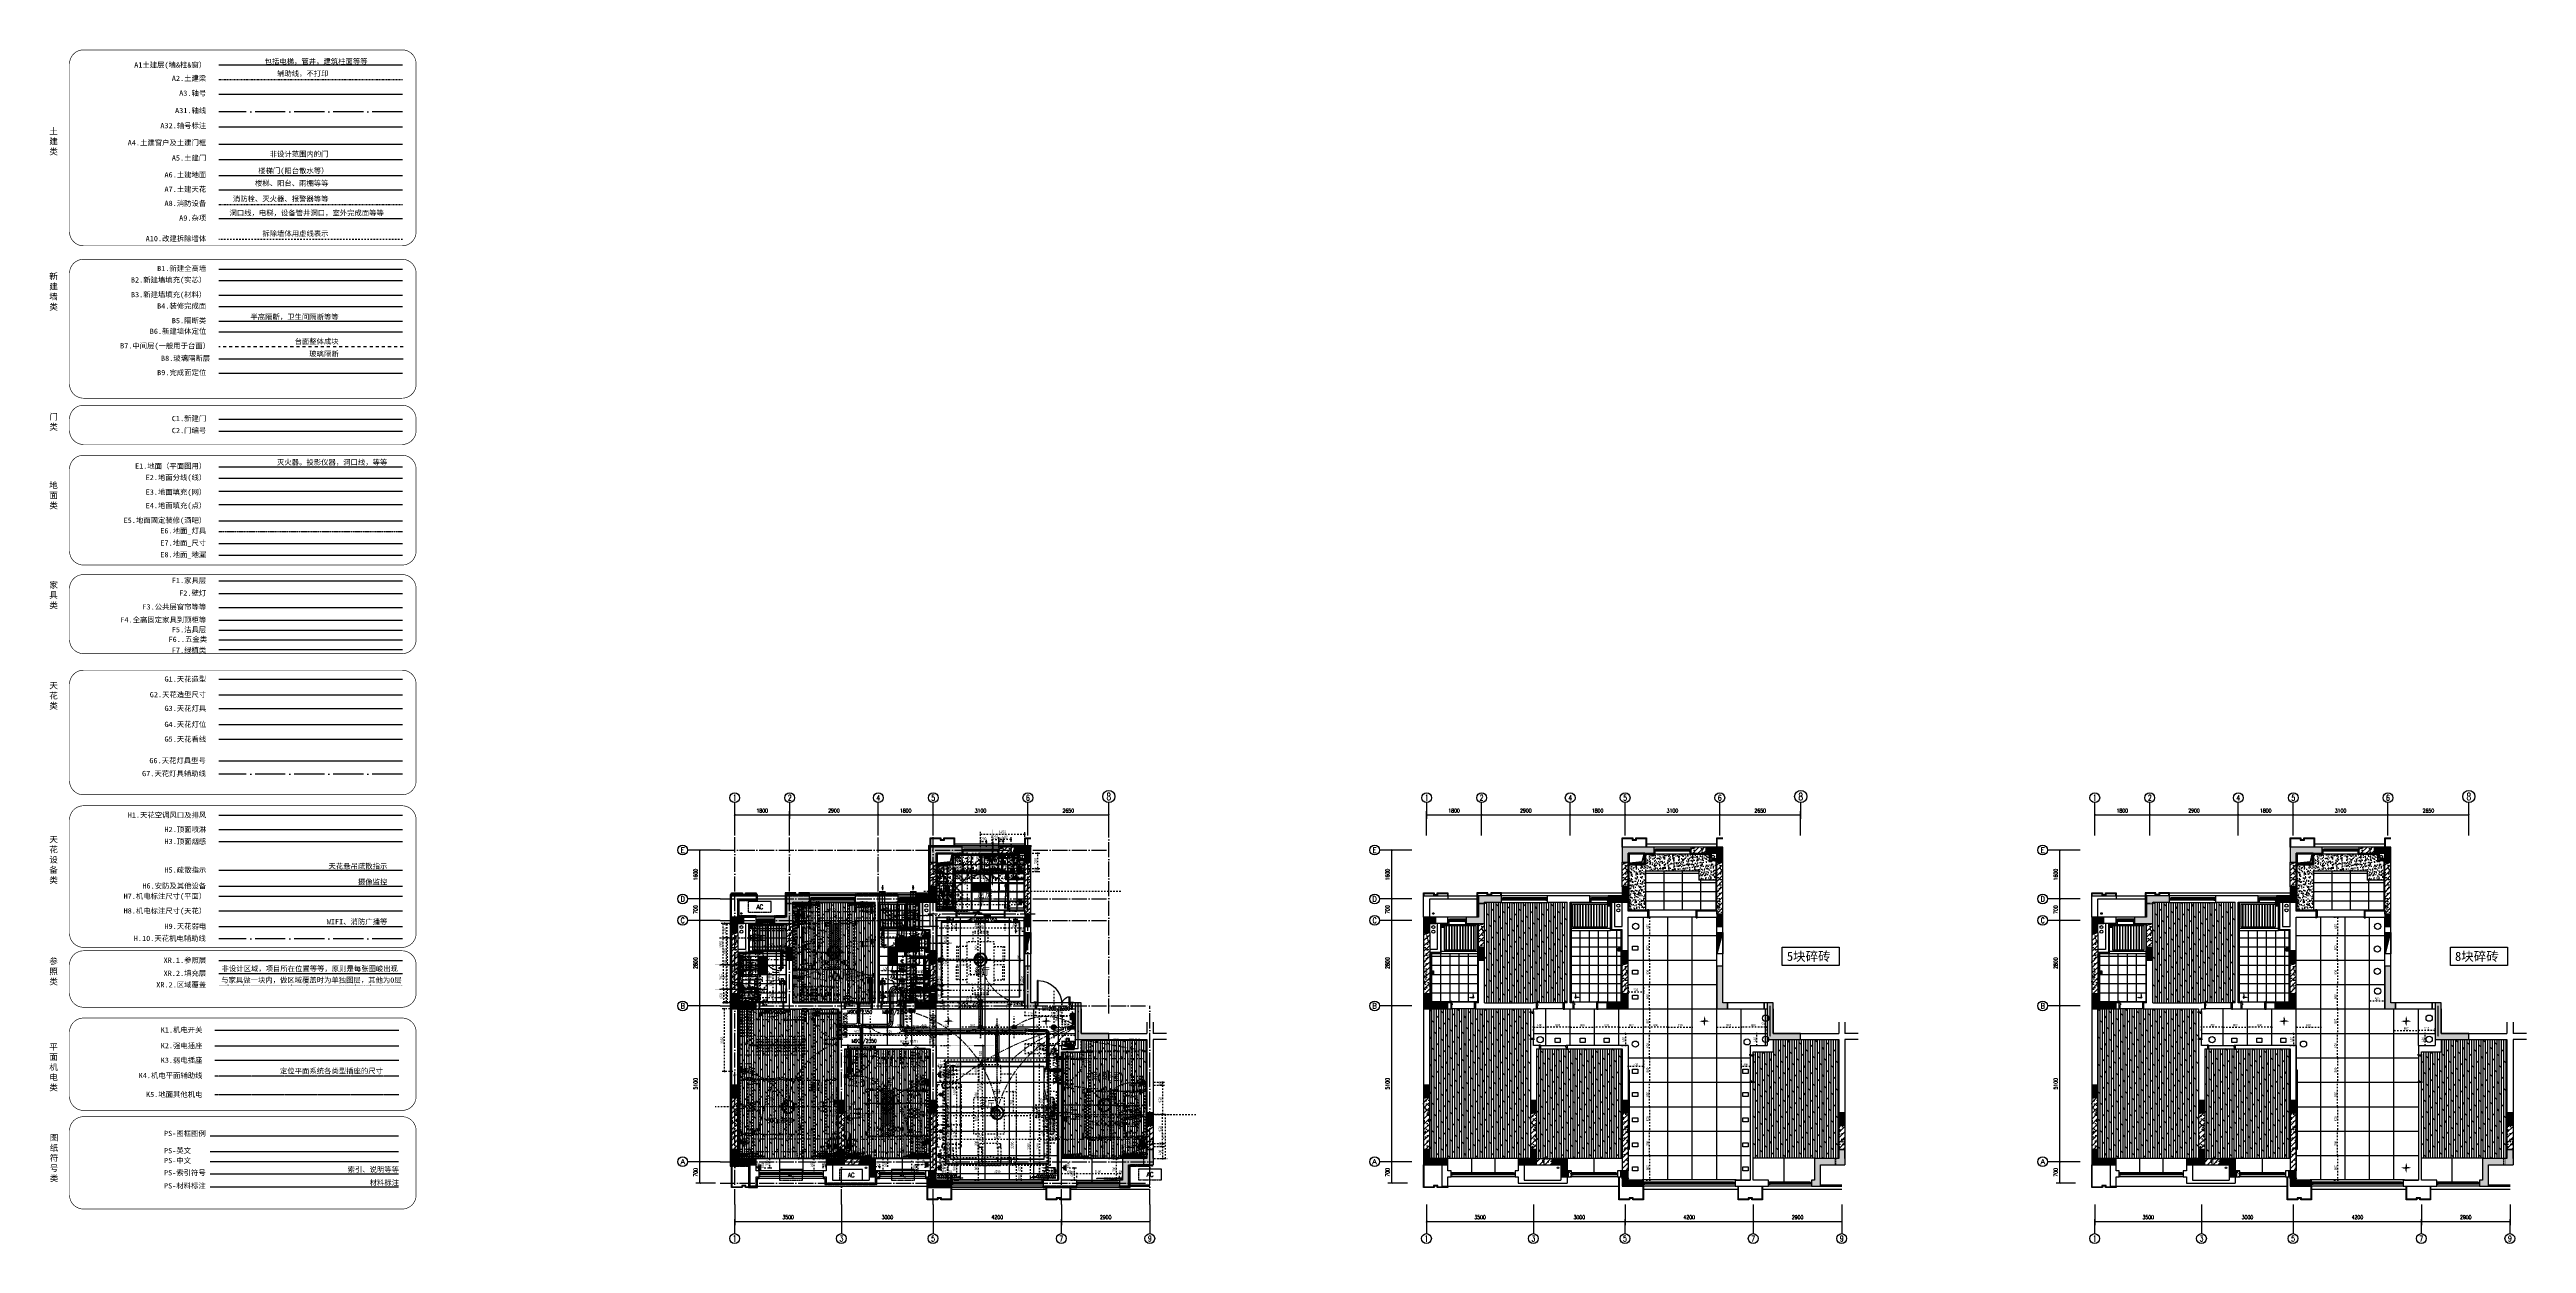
# Model space of a CAD drawing. Extents: x 133656 to 214778, y 12424 to 51506.
import ezdxf
from ezdxf.enums import TextEntityAlignment as Align

# ---------------------------------------------------------------- set-up
doc = ezdxf.new("R2010")
doc.units = 0
doc.header["$MEASUREMENT"] = 0
for name, pattern in [('1T4B 标准层$0$DASH', [0.35, 0.25, -0.1]), ('ACAD_ISO03W100', [30, 12, -18]), ('CENTER', [2, 1.25, -0.25, 0.25, -0.25]), ('CENTER2', [1.125, 0.75, -0.125, 0.125, -0.125]), ('DASH', [0.35, 0.25, -0.1]), ('PHANTOM', [63.5, 31.75, -6.35, 6.35, -6.35, 6.35, -6.35]), ('PS轴线', [29.110615, 18, -5, 0, -6.110615]), ('图案填充', [66.863653, 0, -20.558844, 0, -15.145704, 0, -15.145704, 0, -16.013401]), ('图纸索引线', [1.414175, 0.440583, -0.082865, 0.082865, -0.092515, 0.440583, -0.082865, 0.082865, -0.109034]), ('家具立面虚线', [93.035549, 25.891757, -20.481609, 26.180266, -20.481917]), ('家具虚线平面', [100, 50, -50]), ('灯带线', [200, 100, -100]), ('索引', [26.102844, 8.811668, -1.657301, 1.657301, -1.850304, 8.811668, -1.657301, 1.657301]), ('轴线', [1279.947105, 991.697132, -142.311249, 0, -145.938724])]:
    doc.linetypes.add(name, pattern=pattern)
doc.layers.get('Defpoints').update_dxf_attribs({"color": 8})
for name, color, linetype in [('A-HATH', 8, 'Continuous'), ('A1.土建层(墙&柱&窗）', 6, 'Continuous'), ('A10.土建拆除墙体', 203, '家具虚线平面'), ('A2.土建梁', 175, 'Continuous'), ('A3.土建轴号', 160, 'Continuous'), ('A31.土建轴线', 251, 'Continuous'), ('A32.土建轴线标注', 52, 'Continuous'), ('A4.土建窗户', 152, 'Continuous'), ('A5.土建门', 142, 'Continuous'), ('A6.土建楼梯门(阳台散水等）地面', 1, 'Continuous'), ('A7.土建楼梯（阳台）天花', 1, 'Continuous'), ('A8.消防设备', 152, 'Continuous'), ('A9.土建杂项', 170, 'Continuous'), ('AXIS', 253, 'CENTER'), ('AXIS_TEXT', 7, 'Continuous'), ('B1.新建全高墙', 202, 'Continuous'), ('B2.新建墙填充(实芯253）', 253, 'Continuous'), ('B3.新建墙体填充（材料252)', 252, 'Continuous'), ('B4.装修完成面', 112, 'Continuous'), ('B5.隔断', 1, 'Continuous'), ('B6.新建墙体定位', 203, 'Continuous'), ('B7.中间台面层', 60, 'Continuous'), ('B8.玻璃隔断层', 152, 'Continuous'), ('B9.完成面定位', 203, 'Continuous'), ('BW', 8, 'Continuous'), ('C1.新建门', 70, 'Continuous'), ('C2.门编号', 10, 'Continuous'), ('DUCT-回风管端线', 2, 'Continuous'), ('DUCT-新风管端线', 2, 'Continuous'), ('E1.地面-(平面图)', 136, 'Continuous'), ('E2.地面分线(线）', 148, 'Continuous'), ('E3.地面填充(网）', 250, 'Continuous'), ('E5.地面高差&固定装修(地台&酒吧等）', 2, 'Continuous'), ('E6.地面灯具', 62, 'PHANTOM'), ('E7.地面_尺寸', 50, 'Continuous'), ('E8.地面地漏', 213, 'Continuous'), ('F1.家具层', 51, 'Continuous'), ('F1.窗台面', 43, 'Continuous'), ('F2.壁灯', 110, 'Continuous'), ('F3.公共层窗帘饰物等', 91, 'Continuous'), ('F4.全高固定家具到顶柜等', 62, 'Continuous'), ('F5.洁具层', 133, 'Continuous'), ('F6..五金类', 66, 'Continuous'), ('F7.绿植', 76, 'Continuous'), ('f分水线', 5, 'Continuous'), ('G1.天花造型', 30, 'Continuous'), ('G2.天花造型尺寸', 144, 'Continuous'), ('G3.天花灯具', 52, 'Continuous'), ('G4.天花灯位', 71, 'Continuous'), ('G5.天花看线', 152, 'Continuous'), ('G6.天花灯具型号', 1, 'Continuous'), ('G7-天花灯具辅助线', 251, '轴线'), ('H.10-天花机电辅助线', 251, '轴线'), ('H1.天花空调风口', 4, 'Continuous'), ('H2.顶面喷淋', 4, 'Continuous'), ('H3.顶面烟感', 102, 'Continuous'), ('H5.疏散指示', 92, 'Continuous'), ('H6.安防及其他设备', 112, 'Continuous'), ('H7.机电平面尺寸', 113, 'Continuous'), ('H8.机电天花尺寸', 107, 'Continuous'), ('H9.天花广播.WIFI', 161, 'Continuous'), ('J-图框图例', 144, 'Continuous'), ('K1.机电开关', 30, 'Continuous'), ('K2.强电插座', 132, 'Continuous'), ('K3.弱电插座', 136, 'Continuous'), ('K4-机电平面辅助线', 251, 'PS轴线'), ('K5.地面其他机电', 201, 'PS轴线'), ('ktb', 5, 'Continuous'), ('k室内室外', 7, 'Continuous'), ('P-EQUIP_消火栓', 7, 'Continuous'), ('P-VPIPE-污水', 2, 'Continuous'), ('P-VPIPE-通气', 3, 'Continuous'), ('PS-中文', 50, 'Continuous'), ('PS-材料标注', 50, 'Continuous'), ('PS-索引符号', 51, 'Continuous'), ('PS-英文', 7, 'Continuous'), ('PUB_HATCH', 8, 'Continuous'), ('RLP420_INT', 5, 'Continuous'), ('WALL', 6, 'Continuous'), ('wf2水点排水', 1, 'Continuous'), ('WF2水点标注', 1, 'Continuous'), ('xj', 8, 'Continuous'), ('XR.1参照层', 150, 'Continuous'), ('XR.2填充层', 8, 'Continuous'), ('XR.3区域覆盖', 251, 'Continuous'), ('保温', 35, 'Continuous'), ('地漏', 4, 'Continuous'), ('暖-风-平面图-回风-中心线', 5, 'CENTER2'), ('暖-风-平面图-回风-端线', 2, 'ByLayer'), ('暖-风-平面图-回风-风管', 6, 'ByLayer'), ('暖-风-平面图-排风-中心线', 5, 'CENTER2'), ('暖-风-平面图-排风-端线', 2, 'ByLayer'), ('暖-风-平面图-排风-风管', 31, 'ByLayer'), ('暖-风-平面图-新风-中心线', 5, 'CENTER2'), ('暖-风-平面图-新风-端线', 2, 'ByLayer'), ('暖-风-平面图-新风-阀门', 7, 'ByLayer'), ('暖-风-平面图-新风-风管', 3, 'ByLayer'), ('暖-风-平面图-送风-风口', 7, 'ByLayer'), ('烟感', 6, 'Continuous'), ('燃气点位', 1, 'Continuous'), ('给排水', 4, 'Continuous'), ('铝扣板龙骨', 2, 'Continuous'), ('面积统计', 6, 'Continuous')]:
    doc.layers.add(name, color=color, linetype=linetype)
doc.layers.add('E4.地面填充(点）', color=7, linetype='Continuous', true_color=0x2c2a29)
for name, color, linetype, lineweight in [('TEL_TEXT', 4, 'Continuous', 25), ('灯具连线', 30, 'Continuous', 13), ('空调机位', 43, 'DASH', 15)]:
    doc.layers.add(name, color=color, linetype=linetype, lineweight=lineweight)
doc.styles.add('_TCH_AXIS', font='COMPLEX', dxfattribs={"bigfont": 'GBCBIG'})
doc.styles.add('_TCH_DIM', font='SIMPLEX.shx', dxfattribs={"bigfont": 'gbcbig.shx'})
doc.styles.add('_TCH_DIM_T3', font='SIMPLEX', dxfattribs={"width": 0.705882, "bigfont": 'GBCBIG'})
doc.styles.add('_TCH_SPACE', font='SIMPLEX', dxfattribs={"height": 5, "bigfont": 'GBCBIG'})
doc.styles.add('_TEL_DIM', font='MYTXT', dxfattribs={"width": 0.8, "height": 3, "bigfont": 'HZTXT'})
doc.styles.add('Arial', font='arial.ttf')
doc.styles.add('COMPLEX', font='COMPLEX')
doc.styles.add('dim_font', font='SIMPLEX.shx', dxfattribs={"width": 0.8})
doc.styles.add('HC_INT', font='HC_HZ.shx', dxfattribs={"width": 0.7, "bigfont": 'HC_TXT.SHX'})
doc.styles.add('hz_sgt', font='txt_g.shx', dxfattribs={"width": 0.7, "bigfont": 'hztxt_g.shx'})
doc.styles.get("Standard").update_dxf_attribs({"font": 'gbenor.shx', "bigfont": 'gbcbig.shx'})
doc.styles.add('TK-HZ', font='')
doc.styles.add('宋体', font='')
doc.styles.add('标准', font='simhei.ttf', dxfattribs={"height": 48})
doc.styles.add('标注数字', font='dim.shx', dxfattribs={"width": 0.8})
doc.styles.add('标题文字', font='')
doc.styles.add('样式 1', font='', dxfattribs={"width": 0.7, "height": 450})
doc.styles.add('黑体', font='simhei.ttf')
doc.styles.get('TK-HZ').set_extended_font_data('SimSun')
doc.styles.get('宋体').set_extended_font_data('SimSun')
doc.styles.get('标题文字').set_extended_font_data('SimSun')
doc.styles.get('样式 1').set_extended_font_data('SimSun')
doc.dimstyles.new('_TCH_ARCH&&50', dxfattribs={"dimtxt": 127.5, "dimasz": 50, "dimexe": 125, "dimexo": 150, "dimgap": 75, "dimtad": 1, "dimdec": 0, "dimzin": 0, "dimdsep": 46, "dimtxsty": '_TCH_DIM_T3', "dimblk": 'ARCHTICK', "dimcen": 0.09, "dimclrd": 44, "dimclre": 44, "dimclrt": 2, "dimazin": 2, "dimtfac": 1, "dimtdec": 0, "dimtix": 1, "dimtmove": 2, "dimatfit": 3, "dimldrblk": 'DOT', "dimfxl": 1, "dimtolj": 1, "dimtzin": 0, "dimarcsym": 0})
doc.dimstyles.new('副本 设计2017', dxfattribs={"dimscale": 30, "dimtxt": 2.5, "dimasz": 0.06, "dimexe": 2, "dimexo": 2.5, "dimgap": 0.6, "dimtad": 1, "dimdec": 0, "dimrnd": 5, "dimzin": 0, "dimdsep": 46, "dimtxsty": '标注数字', "dimblk": 'HBA_DIMENSION_TICK', "dimcen": 0.125, "dimclrd": 44, "dimclre": 44, "dimclrt": 50, "dimadec": 0, "dimazin": 0, "dimtfac": 1, "dimtdec": 0, "dimtix": 1, "dimtmove": 2, "dimatfit": 3, "dimldrblk": 'HBA_Leader_Arrow', "dimfxl": 7, "dimtvp": 1, "dimtolj": 1, "dimtzin": 0, "dimarcsym": 0})
doc.dimstyles.new('设计2017', dxfattribs={"dimscale": 100, "dimtxt": 2.5, "dimasz": 0.06, "dimexe": 2, "dimexo": 2.5, "dimgap": 0.6, "dimtad": 1, "dimdec": 0, "dimrnd": 5, "dimzin": 0, "dimdsep": 46, "dimtxsty": '标注数字', "dimblk": 'HBA_DIMENSION_TICK', "dimcen": 0.125, "dimclrd": 44, "dimclre": 44, "dimclrt": 50, "dimadec": 0, "dimazin": 0, "dimtfac": 1, "dimtdec": 0, "dimtix": 1, "dimtmove": 0, "dimatfit": 3, "dimldrblk": 'HBA_Leader_Arrow', "dimfxl": 7, "dimfxlon": 1, "dimtvp": 1, "dimtolj": 1, "dimtzin": 0, "dimarcsym": 0})
pattern_1 = [(45, (213521.12, 2073.4), (-88.38835, 88.38835), []), (50, (213521.12, 2073.4), (358.6301, -31.376), [37.5, -412.5]), (355, (213521.1, 2073.4), (-69.3757, 376.096), [30, -330]), (100.4514, (213551, 2070.8), (289.2547, 344.7198), [31.87, -350.571]), (46.1842, (213521.1, 2173.4), (533.6205, -82.7595), [56.25, -618.75]), (96.6356, (213565.6, 2166.5), (467.3314, 487.059), [47.805, -525.8565]), (351.1842, (213521.1, 2173.4), (467.331, 487.0593), [45, -495]), (21, (213571.12, 2148.4), (298.4535, -201.3094), [37.5, -412.5]), (326, (213571.1, 2148.4), (121.6577, 362.575), [30, -330]), (71.4514, (213596, 2131.63), (420.1113, 161.2652), [31.87, -350.571]), (37.5, (213521.12, 2073.4), (6.07993, 166.44693), [0, -326, 0, -335, 0, -331.25]), (7.5, (213521.12, 2073.4), (131.53477, 197.20586), [0, -191, 0, -318.5, 0, -126.25]), (327.5, (213409.62, 2073.4), (266.91122, -11.27744), [0, -125, 0, -390, 0, -517.5]), (317.5, (213359.62, 2073.4), (291.5931, 50.0525), [0, -162.5, 0, -259, 0, -367.5])]
pattern_2 = [(0, (157766.07, 20329.63), (0, 300), []), (90, (157766.07, 20329.63), (-300, 2e-14), [])]
pattern_3 = [(0, (160826.07, 20329.63), (0, 300), []), (90, (160826.07, 20329.63), (-300, 2e-14), [])]
pattern_4 = [(45, (236182.2, 2073.4), (-88.38835, 88.38835), []), (50, (236182.2, 2073.4), (358.6301, -31.376), [37.5, -412.5]), (355, (236182.2, 2073.4), (-69.3757, 376.096), [30, -330]), (100.4514, (236212.1, 2070.8), (289.2547, 344.7198), [31.87, -350.571]), (46.1842, (236182.2, 2173.4), (533.6205, -82.7595), [56.25, -618.75]), (96.6356, (236226.67, 2166.5), (467.3314, 487.059), [47.805, -525.8565]), (351.1842, (236182.2, 2173.4), (467.331, 487.0593), [45, -495]), (21, (236232.2, 2148.4), (298.4535, -201.3094), [37.5, -412.5]), (326, (236232.2, 2148.4), (121.6577, 362.575), [30, -330]), (71.4514, (236257.07, 2131.63), (420.1113, 161.2652), [31.87, -350.571]), (37.5, (236182.2, 2073.4), (6.07993, 166.44693), [0, -326, 0, -335, 0, -331.25]), (7.5, (236182.2, 2073.4), (131.53477, 197.20586), [0, -191, 0, -318.5, 0, -126.25]), (327.5, (236070.7, 2073.4), (266.91122, -11.27744), [0, -125, 0, -390, 0, -517.5]), (317.5, (236020.7, 2073.4), (291.5931, 50.0525), [0, -162.5, 0, -259, 0, -367.5])]
pattern_5 = [(45, (258064.59, 2073.4), (-88.38835, 88.38835), []), (50, (258064.6, 2073.4), (358.6301, -31.376), [37.5, -412.5]), (355, (258064.6, 2073.4), (-69.3757, 376.096), [30, -330]), (100.4514, (258094.48, 2070.8), (289.2547, 344.7198), [31.87, -350.571]), (46.1842, (258064.6, 2173.4), (533.6205, -82.7595), [56.25, -618.75]), (96.6356, (258109.06, 2166.5), (467.3314, 487.059), [47.805, -525.8565]), (351.1842, (258064.6, 2173.4), (467.331, 487.0593), [45, -495]), (21, (258114.6, 2148.4), (298.4535, -201.3094), [37.5, -412.5]), (326, (258114.6, 2148.4), (121.6577, 362.575), [30, -330]), (71.4514, (258139.46, 2131.63), (420.1113, 161.2652), [31.87, -350.571]), (37.5, (258064.59, 2073.4), (6.07993, 166.44693), [0, -326, 0, -335, 0, -331.25]), (7.5, (258064.59, 2073.4), (131.53477, 197.20586), [0, -191, 0, -318.5, 0, -126.25]), (327.5, (257953.09, 2073.4), (266.91122, -11.27744), [0, -125, 0, -390, 0, -517.5]), (317.5, (257903.1, 2073.4), (291.5931, 50.0525), [0, -162.5, 0, -259, 0, -367.5])]

# ---------------------------------------------------------------- blocks, each defined once
blk = doc.blocks.new('AC')
at = {"layer": 'A-HATH', "linetype": '1T4B 标准层$0$DASH'}
blk.add_lwpolyline([(0, 350), (0, 0), (750, 0), (750, 350)], close=True, dxfattribs=at)
at = {"layer": 'A-HATH', "style": 'dim_font', "width": 0.8}
blk.add_text('AC', height=150, rotation=360, dxfattribs=at).set_placement((270, 98))
blk = doc.blocks.new('空调室外机1')
at = {"layer": 'A-HATH', "linetype": '1T4B 标准层$0$DASH'}
blk.add_lwpolyline([(29, -142), (29, -492), (779, -493), (779, -143)], close=True, dxfattribs=at)
blk.add_lwpolyline([(29, -142), (29, -492), (779, -493), (779, -143)], close=True, dxfattribs=at)
blk.add_lwpolyline([(29, -142), (29, -492), (779, -493), (779, -143)], close=True, dxfattribs=at)
at = {"layer": '空调机位', "extrusion": (0, 0, -1), "xscale": -1, "zscale": -1, "rotation": 0.06593979593669808}
blk.add_blockref('AC', (-29, -492), dxfattribs=at)
at = {"style": 'hz_sgt', "width": 0.7}
blk.add_attdef('2', text='', height=250, dxfattribs=at).set_placement((312, -416), align=Align.RIGHT)
at = {"layer": 'A-HATH', "style": 'dim_font', "width": 0.8}
blk.add_text('AC', height=150, rotation=359.93406, dxfattribs=at).set_placement((299, -395))
blk.add_text('AC', height=150, rotation=359.93406, dxfattribs=at).set_placement((299, -395))
blk.add_text('AC', height=150, rotation=359.93406, dxfattribs=at).set_placement((299, -395))
blk = doc.blocks.new('xj646t23')
at = {"layer": 'xj'}
for points in [[(-115037, 596313), (-115037, 596263), (-115387, 596263), (-115387, 596313), (-115487, 596313), (-115487, 596263), (-115837, 596263), (-115837, 597013)], [(-115057, 596313), (-115057, 596283), (-115367, 596283), (-115367, 596333), (-115507, 596333), (-115507, 596283), (-115817, 596283), (-115817, 597013)], [(-115037, 596313), (-109437, 596313)], [(-108637, 596313), (-108637, 595863), (-108987, 595863), (-108987, 595913), (-109087, 595913), (-109087, 595863), (-109437, 595863), (-109437, 596613)], [(-108657, 596313), (-108657, 595883), (-108967, 595883), (-108967, 595933), (-109107, 595933), (-109107, 595883), (-109417, 595883), (-109417, 596613)], [(-104737, 596313), (-104737, 595863), (-105087, 595863), (-105087, 595913), (-105187, 595913), (-105187, 595863), (-105537, 595863), (-105537, 596313)], [(-104757, 596313), (-104757, 595883), (-105067, 595883), (-105067, 595933), (-105207, 595933), (-105207, 595883), (-105517, 595883), (-105517, 596313)], [(-108637, 596213), (-105537, 596213)], [(-104737, 596213), (-102137, 596213)]]:
    blk.add_lwpolyline(points, dxfattribs=at)
blk = doc.blocks.new('ktd')
at = {"linetype": 'DASH'}
blk.add_line((113700, -35188), (113700, -34938), dxfattribs=at)
at = {"linetype": 'DASH', "const_width": 5}
blk.add_lwpolyline([(113700, -35171), (113660, -35171), (113660, -34971), (113740, -34971), (113740, -35171)], close=True, dxfattribs=at)
blk = doc.blocks.new('_AXISO')
blk.add_circle((0, 0), 0.5)
at = {"layer": 'A32.土建轴线标注', "style": 'COMPLEX', "width": 1.041667}
blk.add_attdef('A', text='', height=0.56, dxfattribs=at).set_placement((-0.25, -0.28), (0.25, -0.28), align=Align.FIT)
blk = doc.blocks.new('_ArchTick')
at = {"color": 0, "linetype": 'ByBlock', "const_width": 0.4}
blk.add_lwpolyline([(-0.5, -0.5), (0.5, 0.5)], dxfattribs=at)
blk = doc.blocks.new('*D66')
at = {"layer": 'A3.土建轴号', "color": 44, "lineweight": -2, "transparency": 16777216}
for p, q in [((156096, 13552), (156096, 13019)), ((156096, 13144), (159596, 13144)), ((159596, 13552), (159596, 13019))]:
    blk.add_line(p, q, dxfattribs=at)
at = {"layer": 'Defpoints', "color": 0, "transparency": 16777216}
for p in [(156096, 13702), (159596, 13702), (159596, 13144)]:
    blk.add_point(p, dxfattribs=at)
at = {"layer": 'A3.土建轴号', "color": 44, "lineweight": -2, "transparency": 16777216, "xscale": 50, "yscale": 50, "zscale": 50, "rotation": 180}
blk.add_blockref('_ArchTick', (156096, 13144), dxfattribs=at)
at = {"layer": 'A3.土建轴号', "color": 44, "lineweight": -2, "transparency": 16777216, "xscale": 50, "yscale": 50, "zscale": 50}
blk.add_blockref('_ArchTick', (159596, 13144), dxfattribs=at)
at = {"layer": 'A3.土建轴号', "color": 2, "transparency": 16777216, "insert": (157846, 13282), "char_height": 127.5, "attachment_point": 5, "style": '_TCH_DIM_T3'}
blk.add_mtext('\\A1;3500', dxfattribs=at)
blk = doc.blocks.new('_Dot')
at = {"color": 0, "linetype": 'ByBlock', "lineweight": -2}
blk.add_line((-0.5, 0), (-1, 0), dxfattribs=at)
at = {"color": 0, "linetype": 'ByBlock', "const_width": 0.5}
blk.add_lwpolyline([(-0.25, 0, 1), (0.25, 0, 1)], format="xyb", close=True, dxfattribs=at)
blk = doc.blocks.new('*D67')
at = {"layer": 'A3.土建轴号', "color": 44, "lineweight": -2, "transparency": 16777216}
for p, q in [((159596, 13552), (159596, 13019)), ((159596, 13144), (162596, 13144)), ((162596, 13552), (162596, 13019))]:
    blk.add_line(p, q, dxfattribs=at)
at = {"layer": 'Defpoints', "color": 0, "transparency": 16777216}
for p in [(159596, 13702), (162596, 13702), (162596, 13144)]:
    blk.add_point(p, dxfattribs=at)
at = {"layer": 'A3.土建轴号', "color": 44, "lineweight": -2, "transparency": 16777216, "xscale": 50, "yscale": 50, "zscale": 50, "rotation": 180}
blk.add_blockref('_ArchTick', (159596, 13144), dxfattribs=at)
at = {"layer": 'A3.土建轴号', "color": 44, "lineweight": -2, "transparency": 16777216, "xscale": 50, "yscale": 50, "zscale": 50}
blk.add_blockref('_ArchTick', (162596, 13144), dxfattribs=at)
at = {"layer": 'A3.土建轴号', "color": 2, "transparency": 16777216, "insert": (161096, 13282), "char_height": 127.5, "attachment_point": 5, "style": '_TCH_DIM_T3'}
blk.add_mtext('\\A1;3000', dxfattribs=at)
blk = doc.blocks.new('*D68')
at = {"layer": 'A3.土建轴号', "color": 44, "lineweight": -2, "transparency": 16777216}
for p, q in [((162596, 13552), (162596, 13019)), ((162596, 13144), (166796, 13144)), ((166796, 13552), (166796, 13019))]:
    blk.add_line(p, q, dxfattribs=at)
at = {"layer": 'Defpoints', "color": 0, "transparency": 16777216}
for p in [(162596, 13702), (166796, 13702), (166796, 13144)]:
    blk.add_point(p, dxfattribs=at)
at = {"layer": 'A3.土建轴号', "color": 44, "lineweight": -2, "transparency": 16777216, "xscale": 50, "yscale": 50, "zscale": 50, "rotation": 180}
blk.add_blockref('_ArchTick', (162596, 13144), dxfattribs=at)
at = {"layer": 'A3.土建轴号', "color": 44, "lineweight": -2, "transparency": 16777216, "xscale": 50, "yscale": 50, "zscale": 50}
blk.add_blockref('_ArchTick', (166796, 13144), dxfattribs=at)
at = {"layer": 'A3.土建轴号', "color": 2, "transparency": 16777216, "insert": (164696, 13282), "char_height": 127.5, "attachment_point": 5, "style": '_TCH_DIM_T3'}
blk.add_mtext('\\A1;4200', dxfattribs=at)
blk = doc.blocks.new('*D69')
at = {"layer": 'A3.土建轴号', "color": 44, "lineweight": -2, "transparency": 16777216}
for p, q in [((166796, 13552), (166796, 13019)), ((166796, 13144), (169696, 13144)), ((169696, 13552), (169696, 13019))]:
    blk.add_line(p, q, dxfattribs=at)
at = {"layer": 'Defpoints', "color": 0, "transparency": 16777216}
for p in [(166796, 13702), (169696, 13702), (169696, 13144)]:
    blk.add_point(p, dxfattribs=at)
at = {"layer": 'A3.土建轴号', "color": 44, "lineweight": -2, "transparency": 16777216, "xscale": 50, "yscale": 50, "zscale": 50, "rotation": 180}
blk.add_blockref('_ArchTick', (166796, 13144), dxfattribs=at)
at = {"layer": 'A3.土建轴号', "color": 44, "lineweight": -2, "transparency": 16777216, "xscale": 50, "yscale": 50, "zscale": 50}
blk.add_blockref('_ArchTick', (169696, 13144), dxfattribs=at)
at = {"layer": 'A3.土建轴号', "color": 2, "transparency": 16777216, "insert": (168246, 13282), "char_height": 127.5, "attachment_point": 5, "style": '_TCH_DIM_T3'}
blk.add_mtext('\\A1;2900', dxfattribs=at)
blk = doc.blocks.new('*D70')
at = {"layer": 'A3.土建轴号', "color": 44, "lineweight": -2, "transparency": 16777216}
for p, q in [((156096, 25929), (156096, 26578)), ((156096, 26453), (157896, 26453)), ((157896, 25929), (157896, 26578))]:
    blk.add_line(p, q, dxfattribs=at)
at = {"layer": 'Defpoints', "color": 0, "transparency": 16777216}
for p in [(157896, 26453), (156096, 25779), (157896, 25779)]:
    blk.add_point(p, dxfattribs=at)
at = {"layer": 'A3.土建轴号', "color": 44, "lineweight": -2, "transparency": 16777216, "xscale": 50, "yscale": 50, "zscale": 50, "rotation": 180}
blk.add_blockref('_ArchTick', (156096, 26453), dxfattribs=at)
at = {"layer": 'A3.土建轴号', "color": 44, "lineweight": -2, "transparency": 16777216, "xscale": 50, "yscale": 50, "zscale": 50}
blk.add_blockref('_ArchTick', (157896, 26453), dxfattribs=at)
at = {"layer": 'A3.土建轴号', "color": 2, "transparency": 16777216, "insert": (156996, 26591), "char_height": 127.5, "attachment_point": 5, "style": '_TCH_DIM_T3'}
blk.add_mtext('\\A1;1800', dxfattribs=at)
blk = doc.blocks.new('*D71')
at = {"layer": 'A3.土建轴号', "color": 44, "lineweight": -2, "transparency": 16777216}
for p, q in [((157896, 25929), (157896, 26578)), ((157896, 26453), (160796, 26453)), ((160796, 25929), (160796, 26578))]:
    blk.add_line(p, q, dxfattribs=at)
at = {"layer": 'Defpoints', "color": 0, "transparency": 16777216}
for p in [(160796, 26453), (157896, 25779), (160796, 25779)]:
    blk.add_point(p, dxfattribs=at)
at = {"layer": 'A3.土建轴号', "color": 44, "lineweight": -2, "transparency": 16777216, "xscale": 50, "yscale": 50, "zscale": 50, "rotation": 180}
blk.add_blockref('_ArchTick', (157896, 26453), dxfattribs=at)
at = {"layer": 'A3.土建轴号', "color": 44, "lineweight": -2, "transparency": 16777216, "xscale": 50, "yscale": 50, "zscale": 50}
blk.add_blockref('_ArchTick', (160796, 26453), dxfattribs=at)
at = {"layer": 'A3.土建轴号', "color": 2, "transparency": 16777216, "insert": (159346, 26591), "char_height": 127.5, "attachment_point": 5, "style": '_TCH_DIM_T3'}
blk.add_mtext('\\A1;2900', dxfattribs=at)
blk = doc.blocks.new('*D72')
at = {"layer": 'A3.土建轴号', "color": 44, "lineweight": -2, "transparency": 16777216}
for p, q in [((160796, 25929), (160796, 26578)), ((160796, 26453), (162596, 26453)), ((162596, 25929), (162596, 26578))]:
    blk.add_line(p, q, dxfattribs=at)
at = {"layer": 'Defpoints', "color": 0, "transparency": 16777216}
for p in [(162596, 26453), (160796, 25779), (162596, 25779)]:
    blk.add_point(p, dxfattribs=at)
at = {"layer": 'A3.土建轴号', "color": 44, "lineweight": -2, "transparency": 16777216, "xscale": 50, "yscale": 50, "zscale": 50, "rotation": 180}
blk.add_blockref('_ArchTick', (160796, 26453), dxfattribs=at)
at = {"layer": 'A3.土建轴号', "color": 44, "lineweight": -2, "transparency": 16777216, "xscale": 50, "yscale": 50, "zscale": 50}
blk.add_blockref('_ArchTick', (162596, 26453), dxfattribs=at)
at = {"layer": 'A3.土建轴号', "color": 2, "transparency": 16777216, "insert": (161696, 26591), "char_height": 127.5, "attachment_point": 5, "style": '_TCH_DIM_T3'}
blk.add_mtext('\\A1;1800', dxfattribs=at)
blk = doc.blocks.new('*D73')
at = {"layer": 'A3.土建轴号', "color": 44, "lineweight": -2, "transparency": 16777216}
for p, q in [((162596, 25929), (162596, 26578)), ((162596, 26453), (165696, 26453)), ((165696, 25929), (165696, 26578))]:
    blk.add_line(p, q, dxfattribs=at)
at = {"layer": 'Defpoints', "color": 0, "transparency": 16777216}
for p in [(165696, 26453), (162596, 25779), (165696, 25779)]:
    blk.add_point(p, dxfattribs=at)
at = {"layer": 'A3.土建轴号', "color": 44, "lineweight": -2, "transparency": 16777216, "xscale": 50, "yscale": 50, "zscale": 50, "rotation": 180}
blk.add_blockref('_ArchTick', (162596, 26453), dxfattribs=at)
at = {"layer": 'A3.土建轴号', "color": 44, "lineweight": -2, "transparency": 16777216, "xscale": 50, "yscale": 50, "zscale": 50}
blk.add_blockref('_ArchTick', (165696, 26453), dxfattribs=at)
at = {"layer": 'A3.土建轴号', "color": 2, "transparency": 16777216, "insert": (164146, 26591), "char_height": 127.5, "attachment_point": 5, "style": '_TCH_DIM_T3'}
blk.add_mtext('\\A1;3100', dxfattribs=at)
blk = doc.blocks.new('*D74')
at = {"layer": 'A3.土建轴号', "color": 44, "lineweight": -2, "transparency": 16777216}
for p, q in [((165696, 25929), (165696, 26578)), ((165696, 26453), (168346, 26453)), ((168346, 25929), (168346, 26578))]:
    blk.add_line(p, q, dxfattribs=at)
at = {"layer": 'Defpoints', "color": 0, "transparency": 16777216}
for p in [(168346, 26453), (165696, 25779), (168346, 25779)]:
    blk.add_point(p, dxfattribs=at)
at = {"layer": 'A3.土建轴号', "color": 44, "lineweight": -2, "transparency": 16777216, "xscale": 50, "yscale": 50, "zscale": 50, "rotation": 180}
blk.add_blockref('_ArchTick', (165696, 26453), dxfattribs=at)
at = {"layer": 'A3.土建轴号', "color": 44, "lineweight": -2, "transparency": 16777216, "xscale": 50, "yscale": 50, "zscale": 50}
blk.add_blockref('_ArchTick', (168346, 26453), dxfattribs=at)
at = {"layer": 'A3.土建轴号', "color": 2, "transparency": 16777216, "insert": (167021, 26591), "char_height": 127.5, "attachment_point": 5, "style": '_TCH_DIM_T3'}
blk.add_mtext('\\A1;2650', dxfattribs=at)
blk = doc.blocks.new('*D75')
at = {"layer": 'A3.土建轴号', "color": 44, "lineweight": -2, "transparency": 16777216}
for p, q in [((155466, 15100), (154828, 15100)), ((154953, 14400), (154953, 15100)), ((155466, 14400), (154828, 14400))]:
    blk.add_line(p, q, dxfattribs=at)
at = {"layer": 'Defpoints', "color": 0, "transparency": 16777216}
for p in [(154953, 15100), (155616, 15100), (155616, 14400)]:
    blk.add_point(p, dxfattribs=at)
at = {"layer": 'A3.土建轴号', "color": 44, "lineweight": -2, "transparency": 16777216, "xscale": 50, "yscale": 50, "zscale": 50}
for p, rotation in [((154953, 15100), 90), ((154953, 14400), 270)]:
    blk.add_blockref('_ArchTick', p, dxfattribs=dict(at, rotation=rotation))
at = {"layer": 'A3.土建轴号', "color": 2, "transparency": 16777216, "insert": (154814, 14750), "char_height": 127.5, "attachment_point": 5, "rotation": 90, "style": '_TCH_DIM_T3'}
blk.add_mtext('\\A1;700', dxfattribs=at)
blk = doc.blocks.new('*D76')
at = {"layer": 'A3.土建轴号', "color": 44, "lineweight": -2, "transparency": 16777216}
for p, q in [((155466, 20200), (154828, 20200)), ((154953, 15100), (154953, 20200)), ((155466, 15100), (154828, 15100))]:
    blk.add_line(p, q, dxfattribs=at)
at = {"layer": 'Defpoints', "color": 0, "transparency": 16777216}
for p in [(154953, 20200), (155616, 20200), (155616, 15100)]:
    blk.add_point(p, dxfattribs=at)
at = {"layer": 'A3.土建轴号', "color": 44, "lineweight": -2, "transparency": 16777216, "xscale": 50, "yscale": 50, "zscale": 50}
for p, rotation in [((154953, 20200), 90), ((154953, 15100), 270)]:
    blk.add_blockref('_ArchTick', p, dxfattribs=dict(at, rotation=rotation))
at = {"layer": 'A3.土建轴号', "color": 2, "transparency": 16777216, "insert": (154814, 17650), "char_height": 127.5, "attachment_point": 5, "rotation": 90, "style": '_TCH_DIM_T3'}
blk.add_mtext('\\A1;5100', dxfattribs=at)
blk = doc.blocks.new('*D77')
at = {"layer": 'A3.土建轴号', "color": 44, "lineweight": -2, "transparency": 16777216}
for p, q in [((155466, 23000), (154828, 23000)), ((154953, 20200), (154953, 23000)), ((155466, 20200), (154828, 20200))]:
    blk.add_line(p, q, dxfattribs=at)
at = {"layer": 'Defpoints', "color": 0, "transparency": 16777216}
for p in [(154953, 23000), (155616, 23000), (155616, 20200)]:
    blk.add_point(p, dxfattribs=at)
at = {"layer": 'A3.土建轴号', "color": 44, "lineweight": -2, "transparency": 16777216, "xscale": 50, "yscale": 50, "zscale": 50}
for p, rotation in [((154953, 23000), 90), ((154953, 20200), 270)]:
    blk.add_blockref('_ArchTick', p, dxfattribs=dict(at, rotation=rotation))
at = {"layer": 'A3.土建轴号', "color": 2, "transparency": 16777216, "insert": (154814, 21600), "char_height": 127.5, "attachment_point": 5, "rotation": 90, "style": '_TCH_DIM_T3'}
blk.add_mtext('\\A1;2800', dxfattribs=at)
blk = doc.blocks.new('*D78')
at = {"layer": 'A3.土建轴号', "color": 44, "lineweight": -2, "transparency": 16777216}
for p, q in [((155466, 23700), (154828, 23700)), ((154953, 23000), (154953, 23700)), ((155466, 23000), (154828, 23000))]:
    blk.add_line(p, q, dxfattribs=at)
at = {"layer": 'Defpoints', "color": 0, "transparency": 16777216}
for p in [(154953, 23700), (155616, 23700), (155616, 23000)]:
    blk.add_point(p, dxfattribs=at)
at = {"layer": 'A3.土建轴号', "color": 44, "lineweight": -2, "transparency": 16777216, "xscale": 50, "yscale": 50, "zscale": 50}
for p, rotation in [((154953, 23700), 90), ((154953, 23000), 270)]:
    blk.add_blockref('_ArchTick', p, dxfattribs=dict(at, rotation=rotation))
at = {"layer": 'A3.土建轴号', "color": 2, "transparency": 16777216, "insert": (154814, 23350), "char_height": 127.5, "attachment_point": 5, "rotation": 90, "style": '_TCH_DIM_T3'}
blk.add_mtext('\\A1;700', dxfattribs=at)
blk = doc.blocks.new('*D79')
at = {"layer": 'A3.土建轴号', "color": 44, "lineweight": -2, "transparency": 16777216}
for p, q in [((155466, 25300), (154828, 25300)), ((154953, 23700), (154953, 25300)), ((155466, 23700), (154828, 23700))]:
    blk.add_line(p, q, dxfattribs=at)
at = {"layer": 'Defpoints', "color": 0, "transparency": 16777216}
for p in [(154953, 25300), (155616, 25300), (155616, 23700)]:
    blk.add_point(p, dxfattribs=at)
at = {"layer": 'A3.土建轴号', "color": 44, "lineweight": -2, "transparency": 16777216, "xscale": 50, "yscale": 50, "zscale": 50}
for p, rotation in [((154953, 25300), 90), ((154953, 23700), 270)]:
    blk.add_blockref('_ArchTick', p, dxfattribs=dict(at, rotation=rotation))
at = {"layer": 'A3.土建轴号', "color": 2, "transparency": 16777216, "insert": (154814, 24500), "char_height": 127.5, "attachment_point": 5, "rotation": 90, "style": '_TCH_DIM_T3'}
blk.add_mtext('\\A1;1600', dxfattribs=at)
blk = doc.blocks.new('$LinePat$岩棉板')
at = {"color": 0}
for p, q in [((0, -17), (12, -67)), ((12, -67), (24, -17))]:
    blk.add_line(p, q, dxfattribs=at)
for centre, start, end in [((12, -17), 0, 180), ((0, -67), 270, 0), ((24, -67), 180, 270)]:
    blk.add_arc(centre, 12, start, end, dxfattribs=at)
at = {"layer": 'Defpoints'}
blk.add_point((0, 0), dxfattribs=at)
at = {"layer": 'Defpoints', "color": 0}
blk.add_point((24, -84), dxfattribs=at)
blk = doc.blocks.new('$TwtSys$00000434')
for p, q in [((-0.5, 0.5), (-0.5, -0.5)), ((-0.5, -0.5), (0.5, 0.5)), ((0.5, 0.5), (-0.5, 0.5)), ((0.5, -0.5), (0.5, 0.5)), ((-0.5, -0.5), (0.5, -0.5))]:
    blk.add_line(p, q)
blk.add_solid([(0.5, -0.5), (0.5, 0.5), (-0.5, -0.5)])
blk = doc.blocks.new('QDX')
h = blk.add_hatch(color=1)
h.dxf.hatch_style = 1
h.paths.add_polyline_path([(1090405, 262668), (1090545, 263088), (1090405, 263088)])
at = {"color": 1}
for p, q in [((1090405, 262668), (1090545, 263088)), ((1090405, 263088), (1090545, 263088)), ((1090405, 262668), (1090405, 263088)), ((1090545, 262668), (1090545, 263088)), ((1090405, 262668), (1090545, 262668))]:
    blk.add_line(p, q, dxfattribs=at)
blk.add_point((1090545, 262869), dxfattribs=at)
blk = doc.blocks.new('RDX')
at = {"color": 1}
for p, q in [((1090215, 262508), (1090615, 262388)), ((1090615, 262508), (1090215, 262388))]:
    blk.add_line(p, q, dxfattribs=at)
at = {"layer": 'C1.新建门', "color": 1}
for p, q in [((1090215, 262508), (1090215, 262388)), ((1090215, 262508), (1090615, 262508)), ((1090215, 262388), (1090615, 262388)), ((1090615, 262388), (1090615, 262508))]:
    blk.add_line(p, q, dxfattribs=at)
at = {"layer": 'K1.机电开关', "const_width": 1}
blk.add_lwpolyline([(1090215, 262508), (1090615, 262508), (1090615, 262388), (1090215, 262388), (1090215, 262508)], dxfattribs=at)
blk = doc.blocks.new('$plan$00001626')
blk.add_line((-10, 0), (10, 0))
for points in [[(-124, 0), (133, 0)], [(-10, 0), (-10, -263)], [(10, 0), (10, -263)]]:
    blk.add_lwpolyline(points)
for centre, radius, start, end in [((0, -262), 108, 95.30603, 84.69397), ((0, -262), 28.3, 110.67249, 69.32751), ((0, -260), 10.5, 197.23809, 342.76191)]:
    blk.add_arc(centre, radius, start, end)
blk = doc.blocks.new('A$C550E6FFC')
at = {"linetype": '家具虚线平面'}
for p, q in [((450, 450), (0, 450)), ((0, 0), (0, 450)), ((375, 225), (75, 225)), ((225, 375), (225, 75)), ((450, 450), (450, 0)), ((450, 0), (0, 0))]:
    blk.add_line(p, q, dxfattribs=at)
for radius in [112, 56.2]:
    blk.add_circle((225, 225), radius, dxfattribs=at)
blk = doc.blocks.new('*U80')
at = {"linetype": '家具虚线平面'}
for p, q in [((-600, 600), (-600, 1500)), ((-600, 1500), (0, 1500)), ((-310, 1500), (-310, 310)), ((-290, 1500), (-290, 290)), ((0, 1500), (0, 0)), ((-2200, 600), (-600, 600)), ((-2200, 0), (-2200, 600)), ((-2200, 310), (-310, 310)), ((-2200, 290), (-290, 290)), ((0, 0), (-2200, 0))]:
    blk.add_line(p, q, dxfattribs=at)
at = {"linetype": '家具虚线平面', "flags": 128}
for points in [[(-105, 1430), (-495, 1430, 1), (-495, 1400), (-105, 1400, 1)], [(-105, 1330), (-495, 1330, 1), (-495, 1300), (-105, 1300, 1)], [(-105, 1230), (-495, 1230, 1), (-495, 1200), (-105, 1200, 1)], [(-105, 1130), (-495, 1130, 1), (-495, 1100), (-105, 1100, 1)], [(-105, 1030), (-495, 1030, 1), (-495, 1000), (-105, 1000, 1)], [(-105, 930), (-495, 930, 1), (-495, 900), (-105, 900, 1)], [(-105, 830), (-495, 830, 1), (-495, 800), (-105, 800, 1)], [(-2100, 105), (-2100, 495, 1), (-2130, 495), (-2130, 105, 1)], [(-2000, 105), (-2000, 495, 1), (-2030, 495), (-2030, 105, 1)], [(-1900, 105), (-1900, 495, 1), (-1930, 495), (-1930, 105, 1)], [(-1800, 105), (-1800, 495, 1), (-1830, 495), (-1830, 105, 1)], [(-1700, 105), (-1700, 495, 1), (-1730, 495), (-1730, 105, 1)], [(-1600, 105), (-1600, 495, 1), (-1630, 495), (-1630, 105, 1)], [(-1500, 105), (-1500, 495, 1), (-1530, 495), (-1530, 105, 1)], [(-1400, 105), (-1400, 495, 1), (-1430, 495), (-1430, 105, 1)], [(-1300, 105), (-1300, 495, 1), (-1330, 495), (-1330, 105, 1)], [(-1200, 105), (-1200, 495, 1), (-1230, 495), (-1230, 105, 1)], [(-1100, 105), (-1100, 495, 1), (-1130, 495), (-1130, 105, 1)], [(-1000, 105), (-1000, 495, 1), (-1030, 495), (-1030, 105, 1)], [(-900, 105), (-900, 495, 1), (-930, 495), (-930, 105, 1)], [(-800, 105), (-800, 495, 1), (-830, 495), (-830, 105, 1)], [(-700, 105), (-700, 495, 1), (-730, 495), (-730, 105, 1)], [(-600, 105), (-600, 495, 1), (-630, 495), (-630, 105, 1)], [(-299, 131), (-494, 469, 1), (-520, 454), (-325, 116, 1)], [(-105, 730), (-495, 730, 1), (-495, 700), (-105, 700, 1)], [(-105, 630), (-495, 630, 1), (-495, 600), (-105, 600, 1)], [(-116, 346), (-454, 541, 1), (-469, 515), (-131, 320, 1)]]:
    blk.add_lwpolyline(points, format="xyb", close=True, dxfattribs=at)
blk = doc.blocks.new('A$C70172C44')
at = {"linetype": '家具虚线平面'}
for p, q in [((0, 2711, 0), (0, 739, 0)), ((32, 2743, 0), (160, 2743, 0)), ((160, 2743, 0), (160, 2684, 0)), ((160, 2684, 0), (160, 2743, 0)), ((170, 3077, 0), (460, 3077, 0)), ((192, 2775, 0), (736, 2775, 0)), ((192, 2652, 0), (192, 797, 0)), ((192, 2652, 0), (736, 2652, 0)), ((736, 2652, 0), (192, 2652, 0)), ((250, 2852, 0), (250, 2775, 0)), ((315, 3222, 0), (315, 2932, 0)), ((540, 3092, 0), (1366, 3092, 0)), ((768, 2684, 0), (768, 2743, 0)), ((768, 2743, 0), (768, 2684, 0)), ((800, 739, 0), (800, 2711, 0)), ((2086, 3092, 0), (2599, 3092, 0)), ((2599, 357, 0), (2599, 3092, 0)), ((160, 2025, 0), (32, 2025, 0)), ((160, 2025, 0), (32, 2025, 0)), ((768, 2025, 0), (224, 2025, 0)), ((768, 2025, 0), (224, 2025, 0)), ((1200, 1125), (1200, 2325)), ((1200, 2325), (2200, 2325)), ((2200, 2325), (2200, 1125)), ((32, 1425, 0), (160, 1425, 0)), ((160, 1425, 0), (32, 1425, 0)), ((160, 1425, 0), (32, 1425, 0)), ((32, 1425, 0), (160, 1425, 0)), ((160, 1425, 0), (32, 1425, 0)), ((192, 1443, 0), (192, 1457, 0)), ((768, 1425, 0), (224, 1425, 0)), ((224, 1425, 0), (768, 1425, 0)), ((224, 1425, 0), (768, 1425, 0)), ((768, 1425, 0), (224, 1425, 0)), ((768, 1425, 0), (224, 1425, 0)), ((2200, 1125), (1200, 1125)), ((32, 707, 0), (160, 707, 0)), ((160, 707, 0), (160, 765, 0)), ((160, 765, 0), (160, 707, 0)), ((170, 373, 0), (460, 373, 0)), ((736, 797, 0), (192, 797, 0)), ((192, 797, 0), (736, 797, 0)), ((192, 675, 0), (736, 675, 0)), ((250, 675, 0), (250, 598, 0)), ((315, 518, 0), (315, 228, 0)), ((540, 357, 0), (1366, 357, 0)), ((768, 707, 0), (768, 765, 0)), ((768, 765, 0), (768, 707, 0)), ((1366, 724, 0), (1366, 785, 0)), ((1366, 124, 0), (1366, 676, 0)), ((1390, 700, 0), (1446, 700, 0)), ((1390, 212, 0), (2062, 212, 0)), ((1390, 100, 0), (2062, 100, 0)), ((1462, 513, 0), (1462, 684, 0)), ((1462, 675, 0), (1462, 212, 0)), ((1467, 279, 0), (1467, 320, 0)), ((1467, 238, 0), (1467, 279, 0)), ((1467, 279, 0), (1467, 238, 0)), ((1483, 222, 0), (1968, 222, 0)), ((1984, 320, 0), (1984, 279, 0)), ((1984, 238, 0), (1984, 279, 0)), ((1990, 684, 0), (1990, 212, 0)), ((2062, 700, 0), (2006, 700, 0)), ((2086, 724, 0), (2086, 785, 0)), ((2086, 676, 0), (2086, 261, 0)), ((2086, 357, 0), (2599, 357, 0)), ((2086, 124, 0), (2086, 261, 0))]:
    blk.add_line(p, q, dxfattribs=at)
at = {"linetype": '家具虚线平面', "elevation": 0}
for points in [[(540, 3302), (90, 3302), (90, 2852), (540, 2852)], [(540, 598), (90, 598), (90, 148), (540, 148)]]:
    blk.add_lwpolyline(points, close=True, dxfattribs=at)
blk.add_lwpolyline([(1426, 2794), (2026, 2794, 0.414214), (2086, 2854), (2086, 3330, 0.414214), (2026, 3390), (1426, 3390, 0.414214), (1366, 3330), (1366, 2854, 0.414214)], format="xyb", close=True, dxfattribs=at)
at = {"linetype": '家具虚线平面'}
for centre, radius in [((315, 3077, 0), 115), ((315, 3077, 0), 55), ((315, 373, 0), 115), ((315, 373, 0), 55)]:
    blk.add_circle(centre, radius, dxfattribs=at)
for centre, radius, start, end in [((32, 2711, 0), 32, 90, 180), ((192, 2743, 0), 32, 90, 180), ((192, 2684, 0), 32, 180, 270), ((192, 2684, 0), 32, 180, 270), ((736, 2743, 0), 32, 0, 90), ((736, 2684, 0), 32, 270, 0), ((736, 2684, 0), 32, 270, 0), ((768, 2711, 0), 32, 0, 90), ((32, 2057, 0), 32, 180, 270), ((32, 1993, 0), 32, 90, 180), ((160, 2057, 0), 32, 270, 0), ((160, 1993, 0), 32, 0, 90), ((224, 2057, 0), 32, 180, 270), ((224, 1993, 0), 32, 90, 180), ((768, 2057, 0), 32, 270, 0), ((768, 1993, 0), 32, 0, 90), ((32, 1457, 0), 32, 180, 270), ((32, 1457, 0), 32, 180, 270), ((32, 1393, 0), 32, 90, 180), ((32, 1393, 0), 32, 90, 180), ((160, 1457, 0), 32, 270, 0), ((160, 1457, 0), 32, 270, 0), ((160, 1393, 0), 32, 0, 90), ((160, 1393, 0), 32, 0, 90), ((224, 1457, 0), 32, 180, 270), ((224, 1457, 0), 32, 180, 270), ((224, 1393, 0), 32, 90, 180), ((224, 1393, 0), 32, 90, 180), ((768, 1457, 0), 32, 270, 0), ((768, 1457, 0), 32, 270, 0), ((768, 1393, 0), 32, 0, 90), ((768, 1393, 0), 32, 0, 90), ((1725, -4199, 0), 5019, 86.13494, 93.85511), ((32, 739, 0), 32, 180, 270), ((192, 765, 0), 32, 90, 180), ((192, 765, 0), 32, 90, 180), ((192, 707, 0), 32, 180, 270), ((736, 765, 0), 32, 0, 90), ((736, 765, 0), 32, 0, 90), ((736, 707, 0), 32, 270, 0), ((768, 739, 0), 32, 270, 0), ((1390, 785, 0), 24, 94.81801, 180), ((1390, 724, 0), 24, 180, 270), ((1390, 676, 0), 23.9, 90, 180), ((1390, 188, 0), 23.9, 90, 180), ((1390, 124, 0), 23.9, 180, 270), ((1446, 684, 0), 16, 0, 90), ((1483, 320, 0), 16, 90, 180), ((1483, 238, 0), 16, 180, 270), ((1727, -698, 0), 1063, 76.72897, 103.27103), ((1968, 320, 0), 16, 0, 90), ((1968, 238, 0), 16, 270, 0), ((2006, 684, 0), 16, 90, 180), ((2062, 724, 0), 24, 270, 0), ((2062, 676, 0), 23.9, 0, 90), ((2062, 188, 0), 23.9, 0, 90), ((2062, 124, 0), 23.9, 270, 0), ((2062, 785, 0), 24, 0, 85.94295)]:
    blk.add_arc(centre, radius, start, end, dxfattribs=at)
blk.add_point((464, 1425, 0), dxfattribs=at)
blk = doc.blocks.new('r2q3423')
at = {"linetype": '家具虚线平面'}
for p, q in [((163941, -28224), (163441, -28224)), ((163441, -28224), (163441, -28557)), ((163941, -28274), (163441, -28274)), ((163941, -28557), (163941, -28224)), ((163241, -28707), (162908, -28707)), ((162908, -28707), (162908, -29207)), ((162958, -28707), (162958, -29207)), ((163241, -29957), (163241, -28557)), ((164141, -28557), (163241, -28557)), ((164141, -28557), (164141, -29957)), ((164141, -28707), (164475, -28707)), ((164425, -28707), (164425, -29207)), ((164475, -28707), (164475, -29207)), ((162908, -29207), (163241, -29207)), ((162908, -29807), (162908, -29307)), ((162908, -29307), (163241, -29307)), ((163241, -29807), (162908, -29807)), ((162958, -29807), (162958, -29307)), ((164141, -29957), (163241, -29957)), ((163441, -30291), (163441, -29957)), ((163941, -29957), (163941, -30291)), ((164475, -29207), (164141, -29207)), ((164475, -29307), (164141, -29307)), ((164141, -29807), (164475, -29807)), ((164425, -29807), (164425, -29307)), ((164475, -29807), (164475, -29307)), ((163941, -30241), (163441, -30241)), ((163941, -30291), (163441, -30291))]:
    blk.add_line(p, q, dxfattribs=at)
blk = doc.blocks.new('fdq')
for p, q in [((717512, -1941993), (717512, -1942047)), ((717532, -1941993), (717512, -1941993)), ((717512, -1942047), (717532, -1942047)), ((717532, -1941971), (717532, -1941993)), ((717532, -1942047), (717532, -1941993)), ((717532, -1942047), (717532, -1942339)), ((718132, -1941955), (717546, -1941955)), ((717600, -1942355), (717600, -1941955)), ((717610, -1941955), (717610, -1942755)), ((718132, -1941955), (718132, -1942755)), ((717512, -1942663), (717532, -1942663)), ((717512, -1942717), (717512, -1942663)), ((717532, -1942717), (717512, -1942717)), ((717532, -1942663), (717532, -1942371)), ((717532, -1942663), (717532, -1942717)), ((717532, -1942739), (717532, -1942717)), ((717546, -1942355), (717610, -1942355)), ((718132, -1942755), (717546, -1942755)), ((717600, -1942355), (717600, -1942755))]:
    blk.add_line(p, q)
for centre, start_param, end_param in [((717546, -1941971), 3.141593, 4.712389), ((717546, -1942339), 4.712389, 6.283185)]:
    blk.add_ellipse(centre, major_axis=(0, -16.1), ratio=0.913255, start_param=start_param, end_param=end_param)
at = {"extrusion": (0, 0, -1)}
for centre, start_param, end_param in [((717546, -1942371), 4.712389, 6.283185), ((717546, -1942739), 3.141593, 4.712389)]:
    blk.add_ellipse(centre, major_axis=(0, 16.1), ratio=0.913255, start_param=start_param, end_param=end_param, dxfattribs=at)
blk = doc.blocks.new('WEQEQWE')
for p, q in [((0, 0), (-3, 3)), ((-3, -762), (-3, 3)), ((-3, 3), (427, 3)), ((0, -759), (0, 0)), ((0, 0), (424, 0)), ((424, 0), (427, 3)), ((427, 3), (427, -762)), ((0, -759), (-3, -762)), ((427, -762), (-3, -762)), ((424, -759), (0, -759)), ((90, -353), (61, -318)), ((90, -406), (61, -441)), ((93, -351), (63, -316)), ((93, -408), (63, -443)), ((93, -351), (90, -353)), ((93, -408), (90, -406)), ((137, -351), (167, -316)), ((137, -351), (140, -353)), ((137, -408), (140, -406)), ((137, -408), (167, -443)), ((140, -353), (170, -318)), ((140, -406), (170, -441)), ((165, -380), (324, -380)), ((210, -128), (167, -77)), ((210, -202), (167, -253)), ((210, -557), (167, -506)), ((210, -631), (167, -682)), ((214, -125), (172, -74)), ((214, -206), (172, -257)), ((214, -553), (172, -502)), ((214, -634), (172, -685)), ((214, -125), (210, -128)), ((214, -206), (210, -202)), ((214, -553), (210, -557)), ((214, -634), (210, -631)), ((234, -165), (216, -161)), ((234, -165), (216, -170)), ((234, -165), (216, -165)), ((234, -594), (216, -589)), ((234, -594), (216, -594)), ((234, -594), (216, -598)), ((234, -164), (217, -158)), ((234, -166), (217, -172)), ((234, -593), (217, -587)), ((234, -595), (217, -601)), ((234, -163), (218, -156)), ((234, -167), (218, -175)), ((234, -592), (218, -584)), ((234, -596), (218, -603)), ((234, -162), (219, -153)), ((234, -168), (219, -177)), ((234, -591), (219, -582)), ((234, -597), (219, -606)), ((235, -161), (220, -151)), ((235, -169), (220, -180)), ((235, -590), (220, -579)), ((235, -598), (220, -608)), ((242, -155), (231, -140)), ((242, -176), (231, -191)), ((242, -583), (231, -568)), ((242, -604), (231, -619)), ((243, -154), (233, -138)), ((243, -176), (233, -192)), ((243, -583), (233, -567)), ((243, -605), (233, -621)), ((244, -154), (236, -138)), ((244, -177), (236, -193)), ((244, -582), (236, -566)), ((244, -605), (236, -622)), ((245, -154), (238, -137)), ((245, -177), (238, -194)), ((245, -582), (238, -565)), ((245, -605), (238, -622)), ((246, -154), (241, -136)), ((246, -177), (241, -194)), ((246, -582), (241, -565)), ((246, -605), (241, -623)), ((245, -154), (245, -136)), ((245, -154), (250, -136)), ((245, -177), (250, -194)), ((245, -177), (245, -195)), ((245, -582), (245, -564)), ((245, -582), (250, -565)), ((245, -605), (245, -623)), ((245, -605), (250, -623)), ((246, -154), (253, -137)), ((246, -177), (253, -194)), ((246, -582), (253, -565)), ((246, -605), (253, -622)), ((247, -154), (255, -138)), ((247, -177), (255, -193)), ((247, -582), (255, -566)), ((247, -605), (255, -622)), ((248, -154), (257, -138)), ((248, -176), (257, -192)), ((248, -583), (257, -567)), ((248, -605), (257, -621)), ((249, -155), (260, -140)), ((249, -176), (260, -191)), ((249, -583), (260, -568)), ((249, -604), (260, -619)), ((256, -161), (271, -151)), ((256, -162), (272, -153)), ((256, -168), (272, -177)), ((256, -169), (271, -180)), ((256, -590), (271, -579)), ((256, -591), (272, -582)), ((256, -597), (272, -606)), ((256, -598), (271, -608)), ((257, -163), (273, -156)), ((257, -164), (274, -158)), ((257, -165), (274, -161)), ((257, -165), (274, -170)), ((257, -165), (275, -165)), ((257, -166), (274, -172)), ((257, -167), (273, -175)), ((257, -592), (273, -584)), ((257, -593), (274, -587)), ((257, -594), (274, -589)), ((257, -594), (275, -594)), ((257, -594), (274, -598)), ((257, -595), (274, -601)), ((257, -596), (273, -603)), ((265, -234), (303, -306)), ((265, -525), (303, -453)), ((277, -125), (319, -74)), ((277, -125), (281, -128)), ((277, -206), (281, -202)), ((277, -206), (319, -257)), ((277, -553), (319, -502)), ((277, -553), (281, -557)), ((277, -634), (281, -631)), ((277, -634), (319, -685)), ((281, -128), (323, -77)), ((281, -202), (323, -253)), ((281, -557), (323, -506)), ((281, -631), (323, -682)), ((358, -306), (303, -306)), ((358, -453), (303, -453)), ((324, -357), (324, -402)), ((343, -357), (324, -357)), ((324, -402), (343, -402)), ((327, -360), (327, -399)), ((340, -360), (327, -360)), ((327, -360), (327, -399)), ((340, -360), (327, -360)), ((327, -399), (340, -399)), ((327, -399), (340, -399)), ((340, -399), (340, -360)), ((340, -399), (340, -360)), ((343, -402), (343, -357)), ((343, -380), (358, -380)), ((398, -306), (424, -306)), ((398, -380), (424, -380)), ((398, -453), (424, -453)), ((424, 0), (424, -759)), ((424, -759), (427, -762))]:
    blk.add_line(p, q)
for centre, radius in [((115, -380), 25), ((115, -380), 24), ((115, -380), 15), ((115, -380), 11.5), ((245, -165), 42.4), ((245, -594), 42.4), ((245, -165), 39.4), ((245, -594), 39.4), ((245, -165), 29.4), ((245, -594), 29.4), ((245, -165), 11.4), ((245, -594), 11.4), ((378, -306), 15), ((378, -380), 15), ((378, -453), 15), ((378, -306), 10), ((378, -380), 10), ((378, -453), 10), ((378, -306), 8), ((378, -380), 8), ((378, -453), 8)]:
    blk.add_circle(centre, radius)
for centre, radius, start, end in [((62, -317), 1.86, 39.98863, 219.98863), ((62, -442), 1.86, 140.01108, 320.01108), ((115, -380), 50, 132.62133, 227.37838), ((115, -380), 48, 132.62133, 227.37838), ((115, -380), 50, 51.65036, 128.34934), ((115, -380), 50, 231.65036, 308.34934), ((115, -380), 48, 51.65036, 128.34934), ((115, -380), 48, 231.65036, 308.34934), ((115, -380), 48, 312.62133, 47.37838), ((115, -380), 50, 312.62133, 47.37838), ((169, -76), 2.66, 39.98863, 219.98863), ((169, -255), 2.66, 140.01108, 320.01108), ((168, -317), 1.86, 320.01108, 140.01108), ((168, -442), 1.86, 219.98863, 39.98863), ((169, -504), 2.66, 39.98863, 219.98863), ((169, -683), 2.66, 140.01108, 320.01108), ((245, -165), 71.4, 132.62133, 227.37838), ((245, -594), 71.4, 132.62133, 227.37838), ((245, -165), 69.4, 132.62133, 227.37838), ((245, -594), 69.4, 132.62133, 227.37838), ((245, -165), 59.4, 132.62133, 227.37838), ((245, -594), 59.4, 132.62133, 227.37838), ((245, -165), 71.4, 51.65036, 128.34934), ((245, -165), 71.4, 231.65036, 308.34934), ((245, -594), 71.4, 51.65036, 128.34934), ((245, -594), 71.4, 231.65036, 308.34934), ((245, -165), 69.4, 51.65036, 128.34934), ((245, -165), 69.4, 231.65036, 308.34934), ((245, -594), 69.4, 51.65036, 128.34934), ((245, -594), 69.4, 231.65036, 308.34934), ((245, -165), 59.4, 51.65036, 128.34934), ((245, -165), 59.4, 231.65036, 308.34934), ((245, -594), 59.4, 51.65036, 128.34934), ((245, -594), 59.4, 231.65036, 308.34934), ((245, -165), 59.4, 312.62133, 47.37838), ((245, -594), 59.4, 312.62133, 47.37838), ((245, -165), 69.4, 312.62133, 47.37838), ((245, -594), 69.4, 312.62133, 47.37838), ((245, -165), 71.4, 312.62133, 47.37838), ((245, -594), 71.4, 312.62133, 47.37838), ((321, -76), 2.66, 320.01108, 140.01108), ((321, -255), 2.66, 219.98863, 39.98863), ((321, -504), 2.66, 320.01108, 140.01108), ((321, -683), 2.66, 219.98863, 39.98863), ((378, -306), 20, 359.99985, 179.99985), ((378, -380), 20, 359.99985, 179.99985), ((378, -453), 20, 359.99985, 179.99985)]:
    blk.add_arc(centre, radius, start, end)
at = {"text_generation_flag": 4}
blk.add_text('D512', height=10, rotation=269.99985, dxfattribs=at).set_placement((33, -701))
at = {"text_generation_flag": 4, "width": 1.5}
blk.add_text('HERO', height=7, rotation=269.99985, dxfattribs=at).set_placement((337, -365))
blk = doc.blocks.new('fjsq')
at = {"layer": '给排水'}
h = blk.add_hatch(color=256, dxfattribs=at)
h.dxf.hatch_style = 1
h.paths.add_polyline_path([(1080427, 263821), (1080427, 263756), (1079777, 263756), (1079777, 263821)])
for p, q in [((1079777, 263756), (1080427, 263756)), ((1079847, 263691), (1079847, 263624)), ((1079887, 263691), (1079887, 263624)), ((1080247, 263691), (1080247, 263624)), ((1080287, 263691), (1080287, 263624)), ((1080327, 263691), (1080327, 263624)), ((1080367, 263691), (1080367, 263624))]:
    blk.add_line(p, q, dxfattribs=at)
blk.add_lwpolyline([(1079777, 263691), (1080427, 263691), (1080427, 263821), (1079777, 263821)], close=True, dxfattribs=at)
blk = doc.blocks.new('洗菜池')
at = {"layer": 'F5.洁具层'}
for p, q in [((1089119, 287767), (1089819, 287767)), ((1089119, 287285), (1089119, 287767)), ((1089819, 287285), (1089119, 287285)), ((1089789, 287707), (1089149, 287707)), ((1089149, 287315), (1089149, 287707)), ((1089789, 287315), (1089149, 287315)), ((1089457, 287731), (1089515, 287630)), ((1089470, 287738), (1089528, 287637)), ((1089789, 287315), (1089789, 287707)), ((1089819, 287285), (1089819, 287767))]:
    blk.add_line(p, q, dxfattribs=at)
for centre, radius in [((1089463, 287735), 11.8), ((1089469, 287511), 17.1), ((1089732, 287735), 11.8)]:
    blk.add_circle(centre, radius, dxfattribs=at)
for centre, start, end in [((1089463, 287735), 30, 210), ((1089463, 287735), 30, 210), ((1089522, 287633), 210, 30)]:
    blk.add_arc(centre, 7.5, start, end, dxfattribs=at)
blk = doc.blocks.new('A$C4CA221D1')
at = {"layer": '给排水'}
blk.add_hatch(color=256, dxfattribs=at).paths.add_polyline_path([(1.3, 2.7), (-0.4, 2.7), (0.5, 1.3)])
for points in [[(0.5, 0), (0.5, 1.3), (1.3, 2.7), (-0.4, 2.7), (0.5, 1.3)], [(0.5, 0.6), (3, 0.6)], [(1.7, 0.6), (1.7, 0)], [(3, 0), (3, 1.3), (3.8, 2.7), (2.1, 2.7), (3, 1.3)]]:
    blk.add_lwpolyline(points, dxfattribs=at)
blk = doc.blocks.new('A$C2E8408BA')
at = {"color": 0}
for p, q in [((418, 121), (392, 121)), ((412, 72), (392, 72))]:
    blk.add_line(p, q, dxfattribs=at)
for points in [[(79, 10), (97, 0), (236, 0), (375, 0), (393, 10), (412, 72), (446, 72), (446, 121), (418, 121, 0.055461), (355, 694, 0.172572), (345, 708, 0.061369), (254, 724), (236, 724), (217, 724, 0.061369), (127, 708, 0.172572), (117, 694, 0.058105), (53, 93)], [(331, 683, 0.063026), (236, 695, 0.063026), (140, 683, 0.262781), (133, 677, 0.039678), (95, 264, 0.448495), (104, 254), (368, 254, 0.443207), (376, 264, 0.049433), (338, 677, 0.262781)], [(376, 231, 0.359288), (368, 241), (104, 241, 0.359288), (95, 231), (95, 81, 0.367505), (122, 60), (349, 60, 0.367505), (376, 81)]]:
    blk.add_lwpolyline(points, format="xyb", close=True, dxfattribs=at)
blk.add_lwpolyline([(392, 53, -0.209294), (360, 29), (112, 29, -0.209294), (80, 53), (80, 227, -0.04331), (125, 680, -0.266533), (138, 692, -0.062841), (236, 704, -0.062841), (333, 692, -0.264903), (347, 680, -0.053889), (392, 227), (392, 53)], format="xyb", dxfattribs=at)
at = {"layer": 'Defpoints', "linetype": 'ByBlock'}
blk.add_line((236, 0), (236, -66), dxfattribs=at)
blk = doc.blocks.new('longtou')
at = {"layer": 'F5.洁具层', "color": 252}
for p, q in [((1103556, 259389), (1103506, 259389)), ((1103506, 259296), (1103506, 259389)), ((1103516, 259389), (1103516, 259441)), ((1103546, 259441), (1103516, 259441)), ((1103546, 259433), (1103516, 259433)), ((1103546, 259389), (1103546, 259441)), ((1103556, 259296), (1103556, 259389))]:
    blk.add_line(p, q, dxfattribs=at)
blk.add_circle((1103531, 259296), 25, dxfattribs=at)
blk = doc.blocks.new('A$C19652AA9')
h = blk.add_hatch(color=0)
h.dxf.hatch_style = 1
edge = h.paths.add_edge_path()
edge.add_arc((0, 0), 40.5, 0, 360)
h = blk.add_hatch(color=0)
h.dxf.hatch_style = 1
h.paths.add_polyline_path([(32, 91), (90, 0), (32, -91), (133, 0)])
at = {"color": 0}
blk.add_lwpolyline([(32, 91), (133, 0), (32, -91), (90, 0)], close=True, dxfattribs=at)
at = {"color": 0, "linetype": '图纸索引线'}
for radius in [50, 40.5]:
    blk.add_circle((0, 0), radius, dxfattribs=at)
blk = doc.blocks.new('不间断电源')
h = blk.add_hatch(color=8)
h.dxf.hatch_style = 1
h.paths.add_polyline_path([(-70, 141, 1), (70, 141)])
for p, q in [((-98, 148), (-70, 148)), ((-70, 148), (-70, 141)), ((-70, 141), (70, 141)), ((70, 70), (-70, 70)), ((0, 70), (0, 0)), ((70, 148), (70, 141)), ((70, 148), (98, 148))]:
    blk.add_line(p, q)
blk.add_arc((0, 141), 70.3, 180, 0)
at = {"color": 1, "style": '标题文字'}
blk.add_attdef('REF.', (86, 33), '', height=70.9, dxfattribs=at)
blk = doc.blocks.new('面板图例')
at = {"color": 0, "linetype": 'Continuous', "ltscale": 5}
for p, q in [((372, 120.4), (372, 116.3)), ((376.1, 120.4), (372, 120.4)), ((376.1, 120.4), (376.1, 116.3)), ((372, 116.3), (376.1, 116.3))]:
    blk.add_line(p, q, dxfattribs=at)
blk = doc.blocks.new('rg')
at = {"layer": 'K3.弱电插座', "const_width": 8.33}
for points in [[(75, 0), (0, 0)], [(145, -70), (75, -70), (75, 70), (145, 70)]]:
    blk.add_lwpolyline(points, dxfattribs=at)
at = {"layer": 'K3.弱电插座', "style": '宋体'}
for p in [(90, -40, 0), (296, -40, 0)]:
    blk.add_attdef('REF.', p, '', height=80, dxfattribs=at)
blk = doc.blocks.new('DRAPES2')
for p, q in [((0, 0), (82, 37)), ((186, 0), (0, 0))]:
    blk.add_line(p, q)
at = {"linetype": 'ByBlock', "extrusion": (0, 0, -1)}
for centre, major_axis, start_param, end_param in [((186, 18), (-12.6, 12.6), 1.7407078, 3.9270477), ((237, 54), (-31.3, 31.3), 4.8823004, 7.0686404), ((237, 54), (-31.3, 31.3), 0.785455, 2.971795), ((288, 18), (-12.6, 12.6), 1.7407078, 6.1133876), ((338, 54), (31.3, 31.3), 3.3115041, 5.497844), ((338, 54), (-31.3, 31.3), 0.785455, 2.971795), ((389, 18), (-12.6, 12.6), 1.7407078, 6.1133876), ((439, 54), (-31.3, 31.3), 4.8823004, 7.0686404), ((439, 54), (-31.3, 31.3), 0.785455, 2.971795), ((490, 18), (12.6, 12.6), 0.1699115, 4.5425913), ((541, 54), (31.3, 31.3), 3.3115041, 5.497844), ((541, 54), (31.3, 31.3), -0.7853413, 1.4009986), ((591, 18), (12.6, 12.6), 2.3562514, 4.5425913), ((591, 18), (-12.6, 12.6), 1.7407078, 3.9270477), ((642, 54), (-31.3, 31.3), 4.8823004, 7.0686404), ((642, 54), (-31.3, 31.3), 0.785455, 2.971795), ((693, 18), (-12.6, 12.6), 1.7407078, 6.1133876), ((743, 54), (31.3, 31.3), 3.3115041, 5.497844), ((743, 54), (-31.3, 31.3), 0.785455, 2.971795), ((794, 18), (-12.6, 12.6), 1.7407078, 6.1133876), ((844, 54), (-31.3, 31.3), 4.8823004, 7.0686404), ((844, 54), (-31.3, 31.3), 0.785455, 2.971795), ((895, 18), (12.6, 12.6), 0.1699115, 4.5425913), ((946, 54), (31.3, 31.3), 3.3115041, 5.497844), ((946, 54), (31.3, 31.3), -0.7853413, 1.4009986), ((996, 18), (12.6, 12.6), 2.3562514, 4.5425913)]:
    blk.add_ellipse(centre, major_axis=major_axis, ratio=1, start_param=start_param, end_param=end_param, dxfattribs=at)
at = {"extrusion": (0, 0, -1)}
for centre, major_axis, start_param, end_param in [((996, 18), (-12.6, 12.6), 1.7407078, 3.9270477), ((1047, 54), (-31.3, 31.3), 4.8823004, 7.0686404), ((1047, 54), (-31.3, 31.3), 0.785455, 2.971795)]:
    blk.add_ellipse(centre, major_axis=major_axis, ratio=1, start_param=start_param, end_param=end_param, dxfattribs=at)
blk = doc.blocks.new('06BDR-PR2')
blk.add_line((343, 0), (0, 0))
for centre, start, end in [((-16, 32), 296.97307, 333.18225), ((-16, -32), 26.81775, 63.02693)]:
    blk.add_arc(centre, 36.1, start, end)
for centre, major_axis, start_param, end_param in [((353, 0), (-16.5, -28.6), 1.7167137, 4.8583064), ((372, 0), (-16.5, -28.6), 4.8583064, 7.999899), ((391, 0), (-16.5, -28.6), 1.7167137, 4.8583064), ((410, 0), (-16.5, -28.6), 4.8583064, 7.999899), ((429, 0), (-16.5, -28.6), 1.7167137, 4.8583064), ((449, 0), (-16.5, -28.6), 4.8583064, 7.999899), ((468, 0), (-16.5, -28.6), 1.7167137, 4.8583064), ((487, 0), (-16.5, -28.6), 4.8583064, 7.999899), ((506, 0), (-16.5, -28.6), 1.7167137, 4.8583064), ((525, 0), (-16.5, -28.6), 4.8583064, 7.999899), ((545, 0), (-16.5, -28.6), 1.7167137, 4.8583064), ((564, 0), (-16.5, -28.6), 4.8583064, 7.999899), ((583, 0), (-16.5, -28.6), 1.7167137, 4.8583064), ((602, 0), (16.5, 28.6), 1.7167137, 4.8583064), ((621, 0), (16.5, 28.6), 4.8583064, 7.999899), ((641, 0), (16.5, 28.6), 1.7167137, 4.8583064), ((660, 0), (16.5, 28.6), 4.8583064, 7.999899), ((679, 0), (16.5, 28.6), 1.7167137, 4.8583064), ((698, 0), (16.5, 28.6), 4.8583064, 7.999899), ((717, 0), (16.5, 28.6), 1.7167137, 4.8583064), ((737, 0), (16.5, 28.6), 4.8583064, 7.999899), ((756, 0), (16.5, 28.6), 1.7167137, 4.8583064), ((775, 0), (16.5, 28.6), 4.8583064, 7.999899), ((794, 0), (16.5, 28.6), 1.7167137, 4.8583064), ((813, 0), (16.5, 28.6), 4.8583064, 7.999899), ((832, 0), (16.5, 28.6), 1.7167137, 4.8583064), ((852, 0), (-16.5, -28.6), 1.7167137, 4.8583064), ((871, 0), (-16.5, -28.6), 4.8583064, 7.999899), ((890, 0), (-16.5, -28.6), 1.7167137, 4.8583064), ((909, 0), (-16.5, -28.6), 4.8583064, 7.999899), ((928, 0), (-16.5, -28.6), 1.7167137, 4.8583064), ((948, 0), (-16.5, -28.6), 4.8583064, 7.999899), ((967, 0), (-16.5, -28.6), 1.7167137, 4.8583064), ((986, 0), (-16.5, -28.6), 4.8583064, 7.999899), ((1005, 0), (-16.5, -28.6), 1.7167137, 4.8583064), ((1024, 0), (-16.5, -28.6), 4.8583064, 7.999899), ((1044, 0), (-16.5, -28.6), 1.7167137, 4.8583064), ((1063, 0), (-16.5, -28.6), 4.8583064, 7.999899), ((1082, 0), (-16.5, -28.6), 1.7167137, 4.8583064), ((1101, 0), (-16.5, -28.6), 4.8583064, 7.999899), ((1120, 0), (-16.5, -28.6), 1.7167137, 4.8583064), ((1140, 0), (-16.5, -28.6), 4.8583064, 7.999899), ((1159, 0), (-16.5, -28.6), 1.7167137, 4.8583064), ((1178, 0), (-16.5, -28.6), 4.8583064, 7.999899)]:
    blk.add_ellipse(centre, major_axis=major_axis, ratio=0.2545455, start_param=start_param, end_param=end_param)
blk = doc.blocks.new('空调室内机')
at = {"linetype": 'Continuous'}
for p, q in [((-172, -637), (0, 0)), ((0, 0), (-106, 0)), ((0, -677), (0, 0)), ((-281, -170), (-360, -350)), ((-360, -350), (-281, -531)), ((-281, -170), (-281, -252)), ((-281, -252), (-226, -252)), ((-226, -449), (-281, -449)), ((-281, -449), (-281, -531)), ((-226, -252), (-226, -449)), ((-181, -75), (-181, -602)), ((0, -677), (-172, -40)), ((-106, -677), (0, -677))]:
    blk.add_line(p, q, dxfattribs=at)
for centre, start, end in [((-106, -75), 90, 180), ((-106, -602), 180, 270)]:
    blk.add_arc(centre, 75, start, end, dxfattribs=at)
blk = doc.blocks.new('sz')
at = {"layer": 'F1.家具层', "linetype": '家具虚线平面'}
for p, q in [((-768, 849), (0, 849)), ((-768, 849), (-768, -851)), ((0, 849), (0, -851)), ((-347, 508), (0, 508)), ((-347, -508), (-347, 508)), ((0, 508), (0, -508)), ((786, 280), (244, 280)), ((249, -320), (249, 280)), ((371, 146), (400, 117)), ((371, 117), (400, 146)), ((493, 146), (522, 117)), ((493, 117), (522, 146)), ((625, 146), (654, 117)), ((625, 117), (654, 146)), ((793, 280), (793, -320)), ((793, 280), (921, 280)), ((877, 280), (877, -320)), ((0, -508), (-347, -508)), ((921, -320), (249, -320)), ((371, -5), (400, -34)), ((371, -34), (400, -5)), ((371, -157), (400, -186)), ((371, -186), (400, -157)), ((493, -5), (522, -34)), ((493, -34), (522, -5)), ((493, -157), (522, -186)), ((493, -186), (522, -157)), ((625, -34), (654, -5)), ((625, -5), (654, -34)), ((625, -157), (654, -186)), ((625, -186), (654, -157)), ((0, -851), (-768, -851))]:
    blk.add_line(p, q, dxfattribs=at)
at = {"layer": 'F1.家具层', "linetype": '家具虚线平面', "flags": 128}
for points in [[(187, 278), (795, 278), (795, 355), (187, 355)], [(272, 245), (744, 245), (744, -283), (272, -283)], [(187, -317), (795, -317), (795, -394), (187, -394)]]:
    blk.add_lwpolyline(points, close=True, dxfattribs=at)
at = {"layer": 'F1.家具层', "linetype": '家具虚线平面'}
blk.add_arc((125, -20), 851, 339.35412, 20.64588, dxfattribs=at)
at = {"layer": 'F1.家具层', "linetype": '家具虚线平面', "style": 'dim_font', "width": 0.8, "flags": 9}
for tag in ['XSIZE', 'YSIZE']:
    blk.add_attdef(tag, (-384, -851), '', height=0.48, rotation=90, dxfattribs=at)
blk = doc.blocks.new('线条方形')
at = {"color": 0}
blk.add_lwpolyline([(0, -12), (0, 0), (-40, 0)], dxfattribs=at)
blk.add_lwpolyline([(-40, 0), (0, 0), (0, -12), (-40, -12)], close=True, dxfattribs=at)
blk = doc.blocks.new('*U82')
at = {"color": 33}
blk.add_lwpolyline([(-970, 0), (-970, -65), (-940, -65), (-940, 0), (-970, 0)], dxfattribs=at)
blk.add_lwpolyline([(2000, 0), (2030, 0), (2030, -65), (2000, -65)], close=True, dxfattribs=at)
at = {"color": 33, "xscale": -1, "rotation": 180}
blk.add_blockref('线条方形', (-945, 0), dxfattribs=at)
at = {"color": 33, "rotation": 180}
blk.add_blockref('线条方形', (2005, 0), dxfattribs=at)
blk = doc.blocks.new('*U46')
at = {"layer": 'A4.土建窗户'}
for points in [[(0, 1500), (0, 1450), (-25, 1450), (-25, 1460), (-45, 1460), (-45, 1450), (-70, 1450), (-70, 1500)], [(-5, 1495), (-5, 1455), (-20, 1455), (-20, 1465), (-50, 1465), (-50, 1455), (-65, 1455), (-65, 1495)], [(0, 0), (0, 50), (-25, 50), (-25, 40), (-45, 40), (-45, 50), (-70, 50), (-70, 0)], [(-5, 5), (-5, 45), (-20, 45), (-20, 35), (-50, 35), (-50, 45), (-65, 45), (-65, 5)]]:
    blk.add_lwpolyline(points, close=True, dxfattribs=at)
at = {"layer": 'A4.土建窗户', "flags": 128}
for points in [[(-70, 1450), (-70, 50)], [(0, 1450), (0, 50)]]:
    blk.add_lwpolyline(points, dxfattribs=at)
at = {"layer": 'A4.土建窗户', "color": 8, "flags": 128}
for points in [[(-45, 1450), (-45, 50)], [(-25, 1450), (-25, 50)]]:
    blk.add_lwpolyline(points, dxfattribs=at)
blk = doc.blocks.new('*U83')
at = {"layer": 'A4.土建窗户'}
for points in [[(0, 2100), (0, 2050), (-25, 2050), (-25, 2060), (-45, 2060), (-45, 2050), (-70, 2050), (-70, 2100)], [(-5, 2095), (-5, 2055), (-20, 2055), (-20, 2065), (-50, 2065), (-50, 2055), (-65, 2055), (-65, 2095)], [(0, 0), (0, 50), (-25, 50), (-25, 40), (-45, 40), (-45, 50), (-70, 50), (-70, 0)], [(-5, 5), (-5, 45), (-20, 45), (-20, 35), (-50, 35), (-50, 45), (-65, 45), (-65, 5)]]:
    blk.add_lwpolyline(points, close=True, dxfattribs=at)
at = {"layer": 'A4.土建窗户', "flags": 128}
for points in [[(-70, 2050), (-70, 50)], [(0, 2050), (0, 50)]]:
    blk.add_lwpolyline(points, dxfattribs=at)
at = {"layer": 'A4.土建窗户', "color": 8, "flags": 128}
for points in [[(-45, 2050), (-45, 50)], [(-25, 2050), (-25, 50)]]:
    blk.add_lwpolyline(points, dxfattribs=at)
blk = doc.blocks.new('*U84')
at = {"layer": 'A4.土建窗户'}
for points in [[(0, 3000), (0, 2950), (-25, 2950), (-25, 2960), (-45, 2960), (-45, 2950), (-70, 2950), (-70, 3000)], [(-5, 2995), (-5, 2955), (-20, 2955), (-20, 2965), (-50, 2965), (-50, 2955), (-65, 2955), (-65, 2995)], [(0, 0), (0, 50), (-25, 50), (-25, 40), (-45, 40), (-45, 50), (-70, 50), (-70, 0)], [(-5, 5), (-5, 45), (-20, 45), (-20, 35), (-50, 35), (-50, 45), (-65, 45), (-65, 5)]]:
    blk.add_lwpolyline(points, close=True, dxfattribs=at)
at = {"layer": 'A4.土建窗户', "flags": 128}
for points in [[(-70, 2950), (-70, 50)], [(0, 2950), (0, 50)]]:
    blk.add_lwpolyline(points, dxfattribs=at)
at = {"layer": 'A4.土建窗户', "color": 8, "flags": 128}
for points in [[(-45, 2950), (-45, 50)], [(-25, 2950), (-25, 50)]]:
    blk.add_lwpolyline(points, dxfattribs=at)
blk = doc.blocks.new('*U85')
at = {"layer": 'A4.土建窗户'}
for points in [[(0, 1400), (0, 1350), (-25, 1350), (-25, 1360), (-45, 1360), (-45, 1350), (-70, 1350), (-70, 1400)], [(-5, 1395), (-5, 1355), (-20, 1355), (-20, 1365), (-50, 1365), (-50, 1355), (-65, 1355), (-65, 1395)], [(0, 0), (0, 50), (-25, 50), (-25, 40), (-45, 40), (-45, 50), (-70, 50), (-70, 0)], [(-5, 5), (-5, 45), (-20, 45), (-20, 35), (-50, 35), (-50, 45), (-65, 45), (-65, 5)]]:
    blk.add_lwpolyline(points, close=True, dxfattribs=at)
at = {"layer": 'A4.土建窗户', "flags": 128}
for points in [[(-70, 1350), (-70, 50)], [(0, 1350), (0, 50)]]:
    blk.add_lwpolyline(points, dxfattribs=at)
at = {"layer": 'A4.土建窗户', "color": 8, "flags": 128}
for points in [[(-45, 1350), (-45, 50)], [(-25, 1350), (-25, 50)]]:
    blk.add_lwpolyline(points, dxfattribs=at)
blk = doc.blocks.new('*U87')
at = {"color": 33}
blk.add_lwpolyline([(-970, 0), (-970, -65), (-940, -65), (-940, 0), (-970, 0)], dxfattribs=at)
blk.add_lwpolyline([(500, 0), (530, 0), (530, -65), (500, -65)], close=True, dxfattribs=at)
at = {"color": 33, "xscale": -1, "rotation": 180}
blk.add_blockref('线条方形', (-945, 0), dxfattribs=at)
at = {"color": 33, "rotation": 180}
blk.add_blockref('线条方形', (505, 0), dxfattribs=at)
blk = doc.blocks.new('*U86')
at = {"layer": 'A4.土建窗户'}
for points in [[(0, 1500), (0, 1450), (-25, 1450), (-25, 1460), (-45, 1460), (-45, 1450), (-70, 1450), (-70, 1500)], [(-5, 1495), (-5, 1455), (-20, 1455), (-20, 1465), (-50, 1465), (-50, 1455), (-65, 1455), (-65, 1495)], [(0, 0), (0, 50), (-25, 50), (-25, 40), (-45, 40), (-45, 50), (-70, 50), (-70, 0)], [(-5, 5), (-5, 45), (-20, 45), (-20, 35), (-50, 35), (-50, 45), (-65, 45), (-65, 5)]]:
    blk.add_lwpolyline(points, close=True, dxfattribs=at)
at = {"layer": 'A4.土建窗户', "flags": 128}
for points in [[(-70, 1450), (-70, 50)], [(0, 1450), (0, 50)]]:
    blk.add_lwpolyline(points, dxfattribs=at)
at = {"layer": 'A4.土建窗户', "color": 8, "flags": 128}
for points in [[(-45, 1450), (-45, 50)], [(-25, 1450), (-25, 50)]]:
    blk.add_lwpolyline(points, dxfattribs=at)
blk = doc.blocks.new('*U88')
at = {"layer": 'A4.土建窗户'}
for points in [[(0, 1200), (0, 1150), (-25, 1150), (-25, 1160), (-45, 1160), (-45, 1150), (-70, 1150), (-70, 1200)], [(-5, 1195), (-5, 1155), (-20, 1155), (-20, 1165), (-50, 1165), (-50, 1155), (-65, 1155), (-65, 1195)], [(0, 0), (0, 50), (-25, 50), (-25, 40), (-45, 40), (-45, 50), (-70, 50), (-70, 0)], [(-5, 5), (-5, 45), (-20, 45), (-20, 35), (-50, 35), (-50, 45), (-65, 45), (-65, 5)]]:
    blk.add_lwpolyline(points, close=True, dxfattribs=at)
at = {"layer": 'A4.土建窗户', "flags": 128}
for points in [[(-70, 1150), (-70, 50)], [(0, 1150), (0, 50)]]:
    blk.add_lwpolyline(points, dxfattribs=at)
at = {"layer": 'A4.土建窗户', "color": 8, "flags": 128}
for points in [[(-45, 1150), (-45, 50)], [(-25, 1150), (-25, 50)]]:
    blk.add_lwpolyline(points, dxfattribs=at)
blk = doc.blocks.new('*U89')
at = {"layer": 'A4.土建窗户'}
for points in [[(0, 600), (0, 550), (-25, 550), (-25, 560), (-45, 560), (-45, 550), (-70, 550), (-70, 600)], [(0, 0), (0, 50), (-25, 50), (-25, 40), (-45, 40), (-45, 50), (-70, 50), (-70, 0)], [(-5, 595), (-5, 555), (-20, 555), (-20, 565), (-50, 565), (-50, 555), (-65, 555), (-65, 595)], [(-5, 5), (-5, 45), (-20, 45), (-20, 35), (-50, 35), (-50, 45), (-65, 45), (-65, 5)]]:
    blk.add_lwpolyline(points, close=True, dxfattribs=at)
at = {"layer": 'A4.土建窗户', "flags": 128}
for points in [[(-70, 550), (-70, 50)], [(0, 550), (0, 50)]]:
    blk.add_lwpolyline(points, dxfattribs=at)
at = {"layer": 'A4.土建窗户', "color": 8, "flags": 128}
for points in [[(-45, 550), (-45, 50)], [(-25, 550), (-25, 50)]]:
    blk.add_lwpolyline(points, dxfattribs=at)
blk = doc.blocks.new('HBA_DIMENSION_TICK')
at = {"color": 0, "linetype": 'ByBlock'}
for p, q in [((-10, 0), (0, 0)), ((0, 0), (10, 0))]:
    blk.add_line(p, q, dxfattribs=at)
at = {"color": 50, "linetype": 'ByBlock'}
blk.add_solid([(-10, -7), (-7, -10), (7, 10), (10, 7)], dxfattribs=at)
blk = doc.blocks.new('*D90')
at = {"layer": 'Defpoints', "color": 0, "linetype": '家具虚线平面', "transparency": 16777216}
for p in [(165325, 16700), (166150, 16700, 0), (166300, 14500, 0)]:
    blk.add_point(p, dxfattribs=at)
at = {"layer": 'K2.强电插座', "color": 44, "linetype": '家具虚线平面', "lineweight": -2, "transparency": 16777216}
for p, q in [((165605, 16700), (165245, 16700)), ((165325, 14502), (165325, 16697)), ((165605, 14500), (165245, 14500))]:
    blk.add_line(p, q, dxfattribs=at)
at = {"layer": 'K2.强电插座', "color": 44, "linetype": '家具虚线平面', "lineweight": -2, "transparency": 16777216, "xscale": 2.4, "yscale": 2.4, "zscale": 2.4}
for p, rotation in [((165325, 16700), 90), ((165325, 14500), 270)]:
    blk.add_blockref('HBA_DIMENSION_TICK', p, dxfattribs=dict(at, rotation=rotation))
at = {"layer": 'K2.强电插座', "color": 50, "linetype": '家具虚线平面', "transparency": 16777216, "insert": (165188, 15640), "char_height": 100, "attachment_point": 5, "rotation": 90, "style": '标注数字'}
blk.add_mtext('\\A1;2200', dxfattribs=at)
blk = doc.blocks.new('HBA_Leader_Arrow')
at = {"color": 0, "linetype": 'ByBlock', "ltscale": 0.5}
blk.add_line((4, 0), (-10, 0), dxfattribs=at)
for points in [[(-11, 11), (-7, 14), (-1, 0), (4, 0)], [(-11, -11), (-7, -14), (-1, 0), (4, 0)]]:
    blk.add_solid(points, dxfattribs=at)
blk = doc.blocks.new('*D91')
at = {"layer": 'Defpoints', "color": 0, "linetype": '家具虚线平面', "transparency": 16777216}
for p in [(161696, 18900), (162696, 19273), (162696, 18900)]:
    blk.add_point(p, dxfattribs=at)
at = {"layer": 'K2.强电插座', "color": 44, "linetype": '家具虚线平面', "lineweight": -2, "transparency": 16777216}
for p, q in [((161696, 19000), (161696, 19353)), ((161698, 19273), (162694, 19273)), ((162696, 19000), (162696, 19353))]:
    blk.add_line(p, q, dxfattribs=at)
at = {"layer": 'K2.强电插座', "color": 44, "linetype": '家具虚线平面', "lineweight": -2, "transparency": 16777216, "xscale": 2.4, "yscale": 2.4, "zscale": 2.4, "rotation": 180}
blk.add_blockref('HBA_DIMENSION_TICK', (161696, 19273), dxfattribs=at)
at = {"layer": 'K2.强电插座', "color": 44, "linetype": '家具虚线平面', "lineweight": -2, "transparency": 16777216, "xscale": 2.4, "yscale": 2.4, "zscale": 2.4}
blk.add_blockref('HBA_DIMENSION_TICK', (162696, 19273), dxfattribs=at)
at = {"layer": 'K2.强电插座', "color": 50, "linetype": '家具虚线平面', "transparency": 16777216, "insert": (162196, 19347), "char_height": 100, "attachment_point": 5, "style": '标注数字'}
blk.add_mtext('\\A1;1000', dxfattribs=at)
blk = doc.blocks.new('*D92')
at = {"layer": 'Defpoints', "color": 0, "linetype": '家具虚线平面', "transparency": 16777216}
for p in [(162846, 15300), (162838, 14500), (163363, 14500)]:
    blk.add_point(p, dxfattribs=at)
at = {"layer": 'K2.强电插座', "color": 44, "linetype": '家具虚线平面', "lineweight": -2, "transparency": 16777216}
for p, q in [((163083, 15300), (163443, 15300)), ((163363, 15297), (163363, 14502)), ((163083, 14500), (163443, 14500))]:
    blk.add_line(p, q, dxfattribs=at)
at = {"layer": 'K2.强电插座', "color": 44, "linetype": '家具虚线平面', "lineweight": -2, "transparency": 16777216, "xscale": 2.4, "yscale": 2.4, "zscale": 2.4}
for p, rotation in [((163363, 15300), 90), ((163363, 14500), 270)]:
    blk.add_blockref('HBA_DIMENSION_TICK', p, dxfattribs=dict(at, rotation=rotation))
at = {"layer": 'K2.强电插座', "color": 50, "linetype": '家具虚线平面', "transparency": 16777216, "insert": (163289, 14900), "char_height": 100, "attachment_point": 5, "rotation": 90, "style": '标注数字'}
blk.add_mtext('\\A1;800', dxfattribs=at)
blk = doc.blocks.new('*D93')
at = {"layer": 'Defpoints', "color": 0, "linetype": '家具虚线平面', "transparency": 16777216}
for p in [(165431, 23600), (165100, 23300), (165419, 23300)]:
    blk.add_point(p, dxfattribs=at)
at = {"layer": 'K2.强电插座', "color": 44, "linetype": '家具虚线平面', "lineweight": -2, "transparency": 16777216}
for p, q in [((165331, 23600), (165020, 23600)), ((165100, 23597), (165100, 23302)), ((165319, 23300), (165020, 23300))]:
    blk.add_line(p, q, dxfattribs=at)
at = {"layer": 'K2.强电插座', "color": 44, "linetype": '家具虚线平面', "lineweight": -2, "transparency": 16777216, "xscale": 2.4, "yscale": 2.4, "zscale": 2.4}
for p, rotation in [((165100, 23600), 90), ((165100, 23300), 270)]:
    blk.add_blockref('HBA_DIMENSION_TICK', p, dxfattribs=dict(at, rotation=rotation))
at = {"layer": 'K2.强电插座', "color": 50, "linetype": '家具虚线平面', "transparency": 16777216, "insert": (165026, 23450), "char_height": 100, "attachment_point": 5, "rotation": 90, "style": '标注数字'}
blk.add_mtext('\\A1;300', dxfattribs=at)
blk = doc.blocks.new('*D94')
at = {"layer": 'Defpoints', "color": 0, "linetype": '家具虚线平面', "transparency": 16777216}
for p in [(165566, 25200), (166021, 25200), (165566, 24700)]:
    blk.add_point(p, dxfattribs=at)
at = {"layer": 'K2.强电插座', "color": 44, "linetype": '家具虚线平面', "lineweight": -2, "transparency": 16777216}
for p, q in [((165741, 25200), (166101, 25200)), ((166021, 24702), (166021, 25197)), ((165741, 24700), (166101, 24700))]:
    blk.add_line(p, q, dxfattribs=at)
at = {"layer": 'K2.强电插座', "color": 44, "linetype": '家具虚线平面', "lineweight": -2, "transparency": 16777216, "xscale": 2.4, "yscale": 2.4, "zscale": 2.4}
for p, rotation in [((166021, 25200), 90), ((166021, 24700), 270)]:
    blk.add_blockref('HBA_DIMENSION_TICK', p, dxfattribs=dict(at, rotation=rotation))
at = {"layer": 'K2.强电插座', "color": 50, "linetype": '家具虚线平面', "transparency": 16777216, "insert": (165947, 24950), "char_height": 100, "attachment_point": 5, "rotation": 90, "style": '标注数字'}
blk.add_mtext('\\A1;500', dxfattribs=at)
blk = doc.blocks.new('*D95')
at = {"layer": 'Defpoints', "color": 0, "linetype": '家具虚线平面', "transparency": 16777216}
for p in [(163196, 23004), (163346, 23100), (163346, 22739)]:
    blk.add_point(p, dxfattribs=at)
at = {"layer": 'K1.机电开关', "color": 44, "linetype": '家具虚线平面', "lineweight": -2, "transparency": 16777216}
for p, q in [((163194, 22739), (163191, 22739)), ((163196, 22904), (163196, 22659)), ((163196, 22739), (163346, 22739)), ((163346, 23000), (163346, 22659)), ((163348, 22739), (163351, 22739))]:
    blk.add_line(p, q, dxfattribs=at)
at = {"layer": 'K1.机电开关', "color": 44, "linetype": '家具虚线平面', "lineweight": -2, "transparency": 16777216, "xscale": 2.4, "yscale": 2.4, "zscale": 2.4}
blk.add_blockref('HBA_DIMENSION_TICK', (163196, 22739), dxfattribs=at)
at = {"layer": 'K1.机电开关', "color": 44, "linetype": '家具虚线平面', "lineweight": -2, "transparency": 16777216, "xscale": 2.4, "yscale": 2.4, "zscale": 2.4, "rotation": 180}
blk.add_blockref('HBA_DIMENSION_TICK', (163346, 22739), dxfattribs=at)
at = {"layer": 'K1.机电开关', "color": 50, "linetype": '家具虚线平面', "transparency": 16777216, "insert": (163271, 22813), "char_height": 100, "attachment_point": 5, "style": '标注数字'}
blk.add_mtext('\\A1;150', dxfattribs=at)
blk = doc.blocks.new('*D96')
at = {"layer": 'Defpoints', "color": 0, "linetype": '家具虚线平面', "transparency": 16777216}
for p in [(162696, 23100), (163067, 23100), (162695, 21700)]:
    blk.add_point(p, dxfattribs=at)
at = {"layer": 'K2.强电插座', "color": 44, "linetype": '家具虚线平面', "lineweight": -2, "transparency": 16777216}
for p, q in [((162796, 23100), (163147, 23100)), ((163067, 21702), (163067, 23097)), ((162795, 21700), (163147, 21700))]:
    blk.add_line(p, q, dxfattribs=at)
at = {"layer": 'K2.强电插座', "color": 44, "linetype": '家具虚线平面', "lineweight": -2, "transparency": 16777216, "xscale": 2.4, "yscale": 2.4, "zscale": 2.4}
for p, rotation in [((163067, 23100), 90), ((163067, 21700), 270)]:
    blk.add_blockref('HBA_DIMENSION_TICK', p, dxfattribs=dict(at, rotation=rotation))
at = {"layer": 'K2.强电插座', "color": 50, "linetype": '家具虚线平面', "transparency": 16777216, "insert": (162993, 22400), "char_height": 100, "attachment_point": 5, "rotation": 90, "style": '标注数字'}
blk.add_mtext('\\A1;1400', dxfattribs=at)
blk = doc.blocks.new('*D97')
at = {"layer": 'Defpoints', "color": 0, "linetype": '家具虚线平面', "transparency": 16777216}
for p in [(161888, 17635), (162292, 17635), (162290, 16685)]:
    blk.add_point(p, dxfattribs=at)
at = {"layer": 'K2.强电插座', "color": 44, "linetype": '家具虚线平面', "lineweight": -2, "transparency": 16777216}
for p, q in [((162168, 17635), (161808, 17635)), ((161888, 16687), (161888, 17632)), ((162168, 16685), (161808, 16685))]:
    blk.add_line(p, q, dxfattribs=at)
at = {"layer": 'K2.强电插座', "color": 44, "linetype": '家具虚线平面', "lineweight": -2, "transparency": 16777216, "xscale": 2.4, "yscale": 2.4, "zscale": 2.4}
for p, rotation in [((161888, 17635), 90), ((161888, 16685), 270)]:
    blk.add_blockref('HBA_DIMENSION_TICK', p, dxfattribs=dict(at, rotation=rotation))
at = {"layer": 'K2.强电插座', "color": 50, "linetype": '家具虚线平面', "transparency": 16777216, "insert": (161814, 17160), "char_height": 100, "attachment_point": 5, "rotation": 90, "style": '标注数字'}
blk.add_mtext('\\A1;950', dxfattribs=at)
blk = doc.blocks.new('*D98')
at = {"layer": 'Defpoints', "color": 0, "linetype": '家具虚线平面', "transparency": 16777216}
for p in [(159696, 18800), (160100, 18800), (159696, 17900)]:
    blk.add_point(p, dxfattribs=at)
at = {"layer": 'K2.强电插座', "color": 44, "linetype": '家具虚线平面', "lineweight": -2, "transparency": 16777216}
for p, q in [((159820, 18800), (160180, 18800)), ((160100, 17902), (160100, 18797)), ((159820, 17900), (160180, 17900))]:
    blk.add_line(p, q, dxfattribs=at)
at = {"layer": 'K2.强电插座', "color": 44, "linetype": '家具虚线平面', "lineweight": -2, "transparency": 16777216, "xscale": 2.4, "yscale": 2.4, "zscale": 2.4}
for p, rotation in [((160100, 18800), 90), ((160100, 17900), 270)]:
    blk.add_blockref('HBA_DIMENSION_TICK', p, dxfattribs=dict(at, rotation=rotation))
at = {"layer": 'K2.强电插座', "color": 50, "linetype": '家具虚线平面', "transparency": 16777216, "insert": (159986, 18366), "char_height": 100, "attachment_point": 5, "rotation": 90, "style": '标注数字'}
blk.add_mtext('\\A1;900', dxfattribs=at)
blk = doc.blocks.new('*D99')
at = {"layer": 'Defpoints', "color": 0, "linetype": '家具虚线平面', "transparency": 16777216}
for p in [(159282, 16900), (158659, 15200), (159496, 15200)]:
    blk.add_point(p, dxfattribs=at)
at = {"layer": 'K2.强电插座', "color": 44, "linetype": '家具虚线平面', "lineweight": -2, "transparency": 16777216}
for p, q in [((158939, 16900), (158579, 16900)), ((158659, 16897), (158659, 15202)), ((158939, 15200), (158579, 15200))]:
    blk.add_line(p, q, dxfattribs=at)
at = {"layer": 'K2.强电插座', "color": 44, "linetype": '家具虚线平面', "lineweight": -2, "transparency": 16777216, "xscale": 2.4, "yscale": 2.4, "zscale": 2.4}
for p, rotation in [((158659, 16900), 90), ((158659, 15200), 270)]:
    blk.add_blockref('HBA_DIMENSION_TICK', p, dxfattribs=dict(at, rotation=rotation))
at = {"layer": 'K2.强电插座', "color": 50, "linetype": '家具虚线平面', "transparency": 16777216, "insert": (158585, 16050), "char_height": 100, "attachment_point": 5, "rotation": 90, "style": '标注数字'}
blk.add_mtext('\\A1;1700', dxfattribs=at)
blk = doc.blocks.new('*D100')
at = {"layer": 'Defpoints', "color": 0, "linetype": '家具虚线平面', "transparency": 16777216}
for p in [(161888, 17635), (162284, 17635), (162392, 17734)]:
    blk.add_point(p, dxfattribs=at)
at = {"layer": 'K2.强电插座', "color": 44, "linetype": '家具虚线平面', "lineweight": -2, "transparency": 16777216}
for p, q in [((162168, 17734), (161808, 17734)), ((162168, 17635), (161808, 17635)), ((161888, 17737), (161888, 17739)), ((161888, 17734), (161888, 17635)), ((161888, 17632), (161888, 17630))]:
    blk.add_line(p, q, dxfattribs=at)
at = {"layer": 'K2.强电插座', "color": 44, "linetype": '家具虚线平面', "lineweight": -2, "transparency": 16777216, "xscale": 2.4, "yscale": 2.4, "zscale": 2.4}
for p, rotation in [((161888, 17734), 270), ((161888, 17635), 90)]:
    blk.add_blockref('HBA_DIMENSION_TICK', p, dxfattribs=dict(at, rotation=rotation))
at = {"layer": 'K2.强电插座', "color": 50, "linetype": '家具虚线平面', "transparency": 16777216, "insert": (161814, 17684), "char_height": 100, "attachment_point": 5, "rotation": 90, "style": '标注数字'}
blk.add_mtext('\\A1;100', dxfattribs=at)
blk = doc.blocks.new('*D101')
at = {"layer": 'Defpoints', "color": 0, "linetype": '家具虚线平面', "transparency": 16777216}
for p in [(162346, 15735), (161888, 14800), (162346, 14800)]:
    blk.add_point(p, dxfattribs=at)
at = {"layer": 'K2.强电插座', "color": 44, "linetype": '家具虚线平面', "lineweight": -2, "transparency": 16777216}
for p, q in [((162168, 15735), (161808, 15735)), ((161888, 15732), (161888, 14802)), ((162168, 14800), (161808, 14800))]:
    blk.add_line(p, q, dxfattribs=at)
at = {"layer": 'K2.强电插座', "color": 44, "linetype": '家具虚线平面', "lineweight": -2, "transparency": 16777216, "xscale": 2.4, "yscale": 2.4, "zscale": 2.4}
for p, rotation in [((161888, 15735), 90), ((161888, 14800), 270)]:
    blk.add_blockref('HBA_DIMENSION_TICK', p, dxfattribs=dict(at, rotation=rotation))
at = {"layer": 'K2.强电插座', "color": 50, "linetype": '家具虚线平面', "transparency": 16777216, "insert": (161814, 15267), "char_height": 100, "attachment_point": 5, "rotation": 90, "style": '标注数字'}
blk.add_mtext('\\A1;935', dxfattribs=at)
blk = doc.blocks.new('*D102')
at = {"layer": 'Defpoints', "color": 0, "linetype": '家具虚线平面', "transparency": 16777216}
for p in [(160279, 16685), (160524, 16685), (160242, 15200)]:
    blk.add_point(p, dxfattribs=at)
at = {"layer": 'K2.强电插座', "color": 44, "linetype": '家具虚线平面', "lineweight": -2, "transparency": 16777216}
for p, q in [((160379, 16685), (160604, 16685)), ((160524, 15202), (160524, 16682)), ((160342, 15200), (160604, 15200))]:
    blk.add_line(p, q, dxfattribs=at)
at = {"layer": 'K2.强电插座', "color": 44, "linetype": '家具虚线平面', "lineweight": -2, "transparency": 16777216, "xscale": 2.4, "yscale": 2.4, "zscale": 2.4}
for p, rotation in [((160524, 16685), 90), ((160524, 15200), 270)]:
    blk.add_blockref('HBA_DIMENSION_TICK', p, dxfattribs=dict(at, rotation=rotation))
at = {"layer": 'K2.强电插座', "color": 50, "linetype": '家具虚线平面', "transparency": 16777216, "insert": (160450, 15942), "char_height": 100, "attachment_point": 5, "rotation": 90, "style": '标注数字'}
blk.add_mtext('\\A1;1485', dxfattribs=at)
blk = doc.blocks.new('不间断电源3')
for p, q in [((-98, 148), (-70, 148)), ((-70, 148), (-70, 141)), ((-70, 141), (70, 141)), ((70, 70), (-70, 70)), ((70, 148), (70, 141)), ((70, 148), (98, 148))]:
    blk.add_line(p, q)
blk.add_arc((0, 141), 70.3, 180, 0)
at = {"color": 1, "style": '标题文字'}
blk.add_attdef('REF.', (86, 33), '', height=70.9, dxfattribs=at)
blk = doc.blocks.new('*D103')
at = {"layer": 'Defpoints', "color": 0, "linetype": '家具虚线平面', "transparency": 16777216}
for p in [(156343, 15750), (156412, 15200), (156679, 15200)]:
    blk.add_point(p, dxfattribs=at)
at = {"layer": 'K2.强电插座', "color": 44, "linetype": '家具虚线平面', "lineweight": -2, "transparency": 16777216}
for p, q in [((156443, 15750), (156759, 15750)), ((156679, 15747), (156679, 15202)), ((156512, 15200), (156759, 15200))]:
    blk.add_line(p, q, dxfattribs=at)
at = {"layer": 'K2.强电插座', "color": 44, "linetype": '家具虚线平面', "lineweight": -2, "transparency": 16777216, "xscale": 2.4, "yscale": 2.4, "zscale": 2.4}
for p, rotation in [((156679, 15750), 90), ((156679, 15200), 270)]:
    blk.add_blockref('HBA_DIMENSION_TICK', p, dxfattribs=dict(at, rotation=rotation))
at = {"layer": 'K2.强电插座', "color": 50, "linetype": '家具虚线平面', "transparency": 16777216, "insert": (156605, 15475), "char_height": 100, "attachment_point": 5, "rotation": 90, "style": '标注数字'}
blk.add_mtext('\\A1;550', dxfattribs=at)
blk = doc.blocks.new('*D104')
at = {"layer": 'Defpoints', "color": 0, "linetype": '家具虚线平面', "transparency": 16777216}
for p in [(159773, 16835), (159773, 16685), (160159, 16835)]:
    blk.add_point(p, dxfattribs=at)
at = {"layer": 'K2.强电插座', "color": 44, "linetype": '家具虚线平面', "lineweight": -2, "transparency": 16777216}
for p, q in [((159879, 16835), (160239, 16835)), ((159879, 16685), (160239, 16685)), ((160159, 16837), (160159, 16839)), ((160159, 16685), (160159, 16835)), ((160159, 16682), (160159, 16680))]:
    blk.add_line(p, q, dxfattribs=at)
at = {"layer": 'K2.强电插座', "color": 44, "linetype": '家具虚线平面', "lineweight": -2, "transparency": 16777216, "xscale": 2.4, "yscale": 2.4, "zscale": 2.4}
for p, rotation in [((160159, 16835), 270), ((160159, 16685), 90)]:
    blk.add_blockref('HBA_DIMENSION_TICK', p, dxfattribs=dict(at, rotation=rotation))
at = {"layer": 'K2.强电插座', "color": 50, "linetype": '家具虚线平面', "transparency": 16777216, "insert": (160085, 16760), "char_height": 100, "attachment_point": 5, "rotation": 90, "style": '标注数字'}
blk.add_mtext('\\A1;150', dxfattribs=at)
blk = doc.blocks.new('*D105')
at = {"layer": 'Defpoints', "color": 0, "linetype": '家具虚线平面', "transparency": 16777216}
for p in [(156304, 18050), (156343, 18150), (156680, 18150)]:
    blk.add_point(p, dxfattribs=at)
at = {"layer": 'K2.强电插座', "color": 44, "linetype": '家具虚线平面', "lineweight": -2, "transparency": 16777216}
for p, q in [((156404, 18050), (156760, 18050)), ((156443, 18150), (156760, 18150)), ((156680, 18152), (156680, 18154)), ((156680, 18050), (156680, 18150)), ((156680, 18047), (156680, 18045))]:
    blk.add_line(p, q, dxfattribs=at)
at = {"layer": 'K2.强电插座', "color": 44, "linetype": '家具虚线平面', "lineweight": -2, "transparency": 16777216, "xscale": 2.4, "yscale": 2.4, "zscale": 2.4}
for p, rotation in [((156680, 18150), 270), ((156680, 18050), 90)]:
    blk.add_blockref('HBA_DIMENSION_TICK', p, dxfattribs=dict(at, rotation=rotation))
at = {"layer": 'K2.强电插座', "color": 50, "linetype": '家具虚线平面', "transparency": 16777216, "insert": (156606, 18100), "char_height": 100, "attachment_point": 5, "rotation": 90, "style": '标注数字'}
blk.add_mtext('\\A1;100', dxfattribs=at)
blk = doc.blocks.new('*D106')
at = {"layer": 'Defpoints', "color": 0, "linetype": '家具虚线平面', "transparency": 16777216}
for p in [(156746, 20330), (156896, 20671), (156896, 20330)]:
    blk.add_point(p, dxfattribs=at)
at = {"layer": 'K1.机电开关', "color": 44, "linetype": '家具虚线平面', "lineweight": -2, "transparency": 16777216}
for p, q in [((156744, 20671), (156741, 20671)), ((156746, 20430), (156746, 20751)), ((156746, 20671), (156896, 20671)), ((156896, 20430), (156896, 20751)), ((156898, 20671), (156901, 20671))]:
    blk.add_line(p, q, dxfattribs=at)
at = {"layer": 'K1.机电开关', "color": 44, "linetype": '家具虚线平面', "lineweight": -2, "transparency": 16777216, "xscale": 2.4, "yscale": 2.4, "zscale": 2.4}
blk.add_blockref('HBA_DIMENSION_TICK', (156746, 20671), dxfattribs=at)
at = {"layer": 'K1.机电开关', "color": 44, "linetype": '家具虚线平面', "lineweight": -2, "transparency": 16777216, "xscale": 2.4, "yscale": 2.4, "zscale": 2.4, "rotation": 180}
blk.add_blockref('HBA_DIMENSION_TICK', (156896, 20671), dxfattribs=at)
at = {"layer": 'K1.机电开关', "color": 50, "linetype": '家具虚线平面', "transparency": 16777216, "insert": (156821, 20745), "char_height": 100, "attachment_point": 5, "style": '标注数字'}
blk.add_mtext('\\A1;150', dxfattribs=at)
blk = doc.blocks.new('*D107')
at = {"layer": 'Defpoints', "color": 0, "linetype": '家具虚线平面', "transparency": 16777216}
for p in [(168506, 16650), (168803, 16650), (169069, 15200)]:
    blk.add_point(p, dxfattribs=at)
at = {"layer": 'K2.强电插座', "color": 44, "linetype": '家具虚线平面', "lineweight": -2, "transparency": 16777216}
for p, q in [((168703, 16650), (168426, 16650)), ((168506, 15202), (168506, 16647)), ((168786, 15200), (168426, 15200))]:
    blk.add_line(p, q, dxfattribs=at)
at = {"layer": 'K2.强电插座', "color": 44, "linetype": '家具虚线平面', "lineweight": -2, "transparency": 16777216, "xscale": 2.4, "yscale": 2.4, "zscale": 2.4}
for p, rotation in [((168506, 16650), 90), ((168506, 15200), 270)]:
    blk.add_blockref('HBA_DIMENSION_TICK', p, dxfattribs=dict(at, rotation=rotation))
at = {"layer": 'K2.强电插座', "color": 50, "linetype": '家具虚线平面', "transparency": 16777216, "insert": (168432, 15925), "char_height": 100, "attachment_point": 5, "rotation": 90, "style": '标注数字'}
blk.add_mtext('\\A1;1450', dxfattribs=at)
blk = doc.blocks.new('*D108')
at = {"layer": 'Defpoints', "color": 0, "linetype": '家具虚线平面', "transparency": 16777216}
for p in [(155731, 20300), (156049, 20300), (156141, 20750)]:
    blk.add_point(p, dxfattribs=at)
at = {"layer": 'K2.强电插座', "color": 44, "linetype": '家具虚线平面', "lineweight": -2, "transparency": 16777216}
for p, q in [((156011, 20750), (155651, 20750)), ((155949, 20300), (155651, 20300)), ((155731, 20747), (155731, 20302))]:
    blk.add_line(p, q, dxfattribs=at)
at = {"layer": 'K2.强电插座', "color": 44, "linetype": '家具虚线平面', "lineweight": -2, "transparency": 16777216, "xscale": 2.4, "yscale": 2.4, "zscale": 2.4}
for p, rotation in [((155731, 20750), 90), ((155731, 20300), 270)]:
    blk.add_blockref('HBA_DIMENSION_TICK', p, dxfattribs=dict(at, rotation=rotation))
at = {"layer": 'K2.强电插座', "color": 50, "linetype": '家具虚线平面', "transparency": 16777216, "insert": (155657, 20525), "char_height": 100, "attachment_point": 5, "rotation": 90, "style": '标注数字'}
blk.add_mtext('\\A1;450', dxfattribs=at)
blk = doc.blocks.new('*D109')
at = {"layer": 'Defpoints', "color": 0, "linetype": '家具虚线平面', "transparency": 16777216}
for p in [(169579, 15700), (169596, 15600), (170105, 15600)]:
    blk.add_point(p, dxfattribs=at)
at = {"layer": 'K2.强电插座', "color": 44, "linetype": '家具虚线平面', "lineweight": -2, "transparency": 16777216}
for p, q in [((169825, 15700), (170185, 15700)), ((169825, 15600), (170185, 15600)), ((170105, 15702), (170105, 15704)), ((170105, 15700), (170105, 15600)), ((170105, 15597), (170105, 15595))]:
    blk.add_line(p, q, dxfattribs=at)
at = {"layer": 'K2.强电插座', "color": 44, "linetype": '家具虚线平面', "lineweight": -2, "transparency": 16777216, "xscale": 2.4, "yscale": 2.4, "zscale": 2.4}
for p, rotation in [((170105, 15700), 270), ((170105, 15600), 90)]:
    blk.add_blockref('HBA_DIMENSION_TICK', p, dxfattribs=dict(at, rotation=rotation))
at = {"layer": 'K2.强电插座', "color": 50, "linetype": '家具虚线平面', "transparency": 16777216, "insert": (170031, 15650), "char_height": 100, "attachment_point": 5, "rotation": 90, "style": '标注数字'}
blk.add_mtext('\\A1;100', dxfattribs=at)
blk = doc.blocks.new('*D110')
at = {"layer": 'Defpoints', "color": 0, "linetype": '家具虚线平面', "transparency": 16777216}
for p in [(169512, 17600), (169559, 17700), (170105, 17600)]:
    blk.add_point(p, dxfattribs=at)
at = {"layer": 'K2.强电插座', "color": 44, "linetype": '家具虚线平面', "lineweight": -2, "transparency": 16777216}
for p, q in [((169825, 17700), (170185, 17700)), ((169825, 17600), (170185, 17600)), ((170105, 17702), (170105, 17704)), ((170105, 17700), (170105, 17600)), ((170105, 17597), (170105, 17595))]:
    blk.add_line(p, q, dxfattribs=at)
at = {"layer": 'K2.强电插座', "color": 44, "linetype": '家具虚线平面', "lineweight": -2, "transparency": 16777216, "xscale": 2.4, "yscale": 2.4, "zscale": 2.4}
for p, rotation in [((170105, 17700), 270), ((170105, 17600), 90)]:
    blk.add_blockref('HBA_DIMENSION_TICK', p, dxfattribs=dict(at, rotation=rotation))
at = {"layer": 'K2.强电插座', "color": 50, "linetype": '家具虚线平面', "transparency": 16777216, "insert": (170031, 17650), "char_height": 100, "attachment_point": 5, "rotation": 90, "style": '标注数字'}
blk.add_mtext('\\A1;100', dxfattribs=at)
blk = doc.blocks.new('*D111')
at = {"layer": 'Defpoints', "color": 0, "linetype": '家具虚线平面', "transparency": 16777216}
for p in [(166796, 17645), (166888, 17495), (167119, 17645)]:
    blk.add_point(p, dxfattribs=at)
at = {"layer": 'K1.机电开关', "color": 44, "linetype": '家具虚线平面', "lineweight": -2, "transparency": 16777216}
for p, q in [((166896, 17645), (167199, 17645)), ((166988, 17495), (167199, 17495)), ((167119, 17647), (167119, 17649)), ((167119, 17495), (167119, 17645)), ((167119, 17492), (167119, 17490))]:
    blk.add_line(p, q, dxfattribs=at)
at = {"layer": 'K1.机电开关', "color": 44, "linetype": '家具虚线平面', "lineweight": -2, "transparency": 16777216, "xscale": 2.4, "yscale": 2.4, "zscale": 2.4}
for p, rotation in [((167119, 17645), 270), ((167119, 17495), 90)]:
    blk.add_blockref('HBA_DIMENSION_TICK', p, dxfattribs=dict(at, rotation=rotation))
at = {"layer": 'K1.机电开关', "color": 50, "linetype": '家具虚线平面', "transparency": 16777216, "insert": (167045, 17570), "char_height": 100, "attachment_point": 5, "rotation": 90, "style": '标注数字'}
blk.add_mtext('\\A1;150', dxfattribs=at)
blk = doc.blocks.new('*D112')
at = {"layer": 'Defpoints', "color": 0, "linetype": '家具虚线平面', "transparency": 16777216}
for p in [(158146, 23150), (158192, 22150), (158521, 22150)]:
    blk.add_point(p, dxfattribs=at)
at = {"layer": 'K2.强电插座', "color": 44, "linetype": '家具虚线平面', "lineweight": -2, "transparency": 16777216}
for p, q in [((158246, 23150), (158601, 23150)), ((158521, 23147), (158521, 22152)), ((158292, 22150), (158601, 22150))]:
    blk.add_line(p, q, dxfattribs=at)
at = {"layer": 'K2.强电插座', "color": 44, "linetype": '家具虚线平面', "lineweight": -2, "transparency": 16777216, "xscale": 2.4, "yscale": 2.4, "zscale": 2.4}
for p, rotation in [((158521, 23150), 90), ((158521, 22150), 270)]:
    blk.add_blockref('HBA_DIMENSION_TICK', p, dxfattribs=dict(at, rotation=rotation))
at = {"layer": 'K2.强电插座', "color": 50, "linetype": '家具虚线平面', "transparency": 16777216, "insert": (158447, 22650), "char_height": 100, "attachment_point": 5, "rotation": 90, "style": '标注数字'}
blk.add_mtext('\\A1;1000', dxfattribs=at)
blk = doc.blocks.new('*D113')
at = {"layer": 'Defpoints', "color": 0, "linetype": '家具虚线平面', "transparency": 16777216}
for p in [(165566, 24700), (165566, 24600), (166021, 24600)]:
    blk.add_point(p, dxfattribs=at)
at = {"layer": 'K2.强电插座', "color": 44, "linetype": '家具虚线平面', "lineweight": -2, "transparency": 16777216}
for p, q in [((165741, 24700), (166101, 24700)), ((165741, 24600), (166101, 24600)), ((166021, 24702), (166021, 24704)), ((166021, 24700), (166021, 24600)), ((166021, 24597), (166021, 24595))]:
    blk.add_line(p, q, dxfattribs=at)
at = {"layer": 'K2.强电插座', "color": 44, "linetype": '家具虚线平面', "lineweight": -2, "transparency": 16777216, "xscale": 2.4, "yscale": 2.4, "zscale": 2.4}
for p, rotation in [((166021, 24700), 270), ((166021, 24600), 90)]:
    blk.add_blockref('HBA_DIMENSION_TICK', p, dxfattribs=dict(at, rotation=rotation))
at = {"layer": 'K2.强电插座', "color": 50, "linetype": '家具虚线平面', "transparency": 16777216, "insert": (165947, 24650), "char_height": 100, "attachment_point": 5, "rotation": 90, "style": '标注数字'}
blk.add_mtext('\\A1;100', dxfattribs=at)
blk = doc.blocks.new('*D114')
at = {"layer": 'Defpoints', "color": 0, "linetype": '家具虚线平面', "transparency": 16777216}
for p in [(160604, 21200), (160252, 20300), (160696, 20300)]:
    blk.add_point(p, dxfattribs=at)
at = {"layer": 'K1.机电开关', "color": 44, "linetype": '家具虚线平面', "lineweight": -2, "transparency": 16777216}
for p, q in [((160504, 21200), (160172, 21200)), ((160252, 21197), (160252, 20302)), ((160532, 20300), (160172, 20300))]:
    blk.add_line(p, q, dxfattribs=at)
at = {"layer": 'K1.机电开关', "color": 44, "linetype": '家具虚线平面', "lineweight": -2, "transparency": 16777216, "xscale": 2.4, "yscale": 2.4, "zscale": 2.4}
for p, rotation in [((160252, 21200), 90), ((160252, 20300), 270)]:
    blk.add_blockref('HBA_DIMENSION_TICK', p, dxfattribs=dict(at, rotation=rotation))
at = {"layer": 'K1.机电开关', "color": 50, "linetype": '家具虚线平面', "transparency": 16777216, "insert": (160178, 20750), "char_height": 100, "attachment_point": 5, "rotation": 90, "style": '标注数字'}
blk.add_mtext('\\A1;900', dxfattribs=at)
blk = doc.blocks.new('*D115')
at = {"layer": 'Defpoints', "color": 0, "linetype": '家具虚线平面', "transparency": 16777216}
for p in [(156304, 18050), (156679, 18050), (156343, 16900)]:
    blk.add_point(p, dxfattribs=at)
at = {"layer": 'K2.强电插座', "color": 44, "linetype": '家具虚线平面', "lineweight": -2, "transparency": 16777216}
for p, q in [((156404, 18050), (156759, 18050)), ((156679, 16902), (156679, 18047)), ((156443, 16900), (156759, 16900))]:
    blk.add_line(p, q, dxfattribs=at)
at = {"layer": 'K2.强电插座', "color": 44, "linetype": '家具虚线平面', "lineweight": -2, "transparency": 16777216, "xscale": 2.4, "yscale": 2.4, "zscale": 2.4}
for p, rotation in [((156679, 18050), 90), ((156679, 16900), 270)]:
    blk.add_blockref('HBA_DIMENSION_TICK', p, dxfattribs=dict(at, rotation=rotation))
at = {"layer": 'K2.强电插座', "color": 50, "linetype": '家具虚线平面', "transparency": 16777216, "insert": (156605, 17475), "char_height": 100, "attachment_point": 5, "rotation": 90, "style": '标注数字'}
blk.add_mtext('\\A1;1150', dxfattribs=at)
blk = doc.blocks.new('*D116')
at = {"layer": 'Defpoints', "color": 0, "linetype": '家具虚线平面', "transparency": 16777216}
for p in [(168896, 15560), (168896, 15350), (168996, 15350)]:
    blk.add_point(p, dxfattribs=at)
at = {"layer": 'K2.强电插座', "color": 44, "linetype": '家具虚线平面', "lineweight": -2, "transparency": 16777216}
for p, q in [((168896, 15450), (168896, 15640)), ((168994, 15560), (168898, 15560)), ((168996, 15450), (168996, 15640))]:
    blk.add_line(p, q, dxfattribs=at)
at = {"layer": 'K2.强电插座', "color": 44, "linetype": '家具虚线平面', "lineweight": -2, "transparency": 16777216, "xscale": 2.4, "yscale": 2.4, "zscale": 2.4, "rotation": 180}
blk.add_blockref('HBA_DIMENSION_TICK', (168896, 15560), dxfattribs=at)
at = {"layer": 'K2.强电插座', "color": 44, "linetype": '家具虚线平面', "lineweight": -2, "transparency": 16777216, "xscale": 2.4, "yscale": 2.4, "zscale": 2.4}
blk.add_blockref('HBA_DIMENSION_TICK', (168996, 15560), dxfattribs=at)
at = {"layer": 'K2.强电插座', "color": 50, "linetype": '家具虚线平面', "transparency": 16777216, "insert": (168946, 15727), "char_height": 100, "attachment_point": 5, "style": '标注数字'}
blk.add_mtext('\\A1;100', dxfattribs=at)
blk = doc.blocks.new('*D117')
at = {"layer": 'Defpoints', "color": 0, "linetype": '家具虚线平面', "transparency": 16777216}
for p in [(159346, 17050), (158990, 16900), (159496, 16900)]:
    blk.add_point(p, dxfattribs=at)
at = {"layer": 'K2.强电插座', "color": 44, "linetype": '家具虚线平面', "lineweight": -2, "transparency": 16777216}
for p, q in [((159246, 17050), (158910, 17050)), ((158990, 17048), (158990, 16902)), ((159270, 16900), (158910, 16900))]:
    blk.add_line(p, q, dxfattribs=at)
at = {"layer": 'K2.强电插座', "color": 44, "linetype": '家具虚线平面', "lineweight": -2, "transparency": 16777216, "xscale": 2.4, "yscale": 2.4, "zscale": 2.4}
for p, rotation in [((158990, 17050), 90), ((158990, 16900), 270)]:
    blk.add_blockref('HBA_DIMENSION_TICK', p, dxfattribs=dict(at, rotation=rotation))
at = {"layer": 'K2.强电插座', "color": 50, "linetype": '家具虚线平面', "transparency": 16777216, "insert": (158841, 16978), "char_height": 100, "attachment_point": 5, "rotation": 90, "style": '标注数字'}
blk.add_mtext('\\A1;150', dxfattribs=at)
blk = doc.blocks.new('*D118')
at = {"layer": 'Defpoints', "color": 0, "linetype": '家具虚线平面', "transparency": 16777216}
for p in [(159771, 16535), (159773, 16685), (160159, 16535)]:
    blk.add_point(p, dxfattribs=at)
at = {"layer": 'K2.强电插座', "color": 44, "linetype": '家具虚线平面', "lineweight": -2, "transparency": 16777216}
for p, q in [((159879, 16685), (160239, 16685)), ((159879, 16535), (160239, 16535)), ((160159, 16682), (160159, 16537))]:
    blk.add_line(p, q, dxfattribs=at)
at = {"layer": 'K2.强电插座', "color": 44, "linetype": '家具虚线平面', "lineweight": -2, "transparency": 16777216, "xscale": 2.4, "yscale": 2.4, "zscale": 2.4}
for p, rotation in [((160159, 16685), 90), ((160159, 16535), 270)]:
    blk.add_blockref('HBA_DIMENSION_TICK', p, dxfattribs=dict(at, rotation=rotation))
at = {"layer": 'K2.强电插座', "color": 50, "linetype": '家具虚线平面', "transparency": 16777216, "insert": (160291, 16610), "char_height": 100, "attachment_point": 5, "rotation": 90, "style": '标注数字'}
blk.add_mtext('\\A1;150', dxfattribs=at)
blk = doc.blocks.new('*D119')
at = {"layer": 'Defpoints', "color": 0, "linetype": '家具虚线平面', "transparency": 16777216}
for p in [(160282, 22150), (160546, 22300), (160696, 22150)]:
    blk.add_point(p, dxfattribs=at)
at = {"layer": 'K2.强电插座', "color": 44, "linetype": '家具虚线平面', "lineweight": -2, "transparency": 16777216}
for p, q in [((160446, 22300), (160202, 22300)), ((160562, 22150), (160202, 22150)), ((160282, 22297), (160282, 22152))]:
    blk.add_line(p, q, dxfattribs=at)
at = {"layer": 'K2.强电插座', "color": 44, "linetype": '家具虚线平面', "lineweight": -2, "transparency": 16777216, "xscale": 2.4, "yscale": 2.4, "zscale": 2.4}
for p, rotation in [((160282, 22300), 90), ((160282, 22150), 270)]:
    blk.add_blockref('HBA_DIMENSION_TICK', p, dxfattribs=dict(at, rotation=rotation))
at = {"layer": 'K2.强电插座', "color": 50, "linetype": '家具虚线平面', "transparency": 16777216, "insert": (160177, 22249), "char_height": 100, "attachment_point": 5, "rotation": 90, "style": '标注数字'}
blk.add_mtext('\\A1;150', dxfattribs=at)
blk = doc.blocks.new('*D120')
at = {"layer": 'Defpoints', "color": 0, "linetype": '家具虚线平面', "transparency": 16777216}
for p in [(165980, 16700), (166284, 16850), (166284, 16700)]:
    blk.add_point(p, dxfattribs=at)
at = {"layer": 'K2.强电插座', "color": 44, "linetype": '家具虚线平面', "lineweight": -2, "transparency": 16777216}
for p, q in [((166184, 16850), (165900, 16850)), ((166184, 16700), (165900, 16700)), ((165980, 16847), (165980, 16702))]:
    blk.add_line(p, q, dxfattribs=at)
at = {"layer": 'K2.强电插座', "color": 44, "linetype": '家具虚线平面', "lineweight": -2, "transparency": 16777216, "xscale": 2.4, "yscale": 2.4, "zscale": 2.4}
for p, rotation in [((165980, 16850), 90), ((165980, 16700), 270)]:
    blk.add_blockref('HBA_DIMENSION_TICK', p, dxfattribs=dict(at, rotation=rotation))
at = {"layer": 'K2.强电插座', "color": 50, "linetype": '家具虚线平面', "transparency": 16777216, "insert": (165881, 16793), "char_height": 100, "attachment_point": 5, "rotation": 90, "style": '标注数字'}
blk.add_mtext('\\A1;150', dxfattribs=at)
blk = doc.blocks.new('*D122')
at = {"layer": 'Defpoints', "color": 0, "linetype": '家具虚线平面', "transparency": 16777216}
for p in [(165980, 16950), (166284, 16950), (166284, 16850)]:
    blk.add_point(p, dxfattribs=at)
at = {"layer": 'K2.强电插座', "color": 44, "linetype": '家具虚线平面', "lineweight": -2, "transparency": 16777216}
for p, q in [((166184, 16950), (165900, 16950)), ((166184, 16850), (165900, 16850)), ((165980, 16852), (165980, 16947))]:
    blk.add_line(p, q, dxfattribs=at)
at = {"layer": 'K2.强电插座', "color": 44, "linetype": '家具虚线平面', "lineweight": -2, "transparency": 16777216, "xscale": 2.4, "yscale": 2.4, "zscale": 2.4}
for p, rotation in [((165980, 16950), 90), ((165980, 16850), 270)]:
    blk.add_blockref('HBA_DIMENSION_TICK', p, dxfattribs=dict(at, rotation=rotation))
at = {"layer": 'K2.强电插座', "color": 50, "linetype": '家具虚线平面', "transparency": 16777216, "insert": (166134, 17088), "char_height": 100, "attachment_point": 5, "rotation": 90, "style": '标注数字'}
blk.add_mtext('\\A1;100', dxfattribs=at)
blk = doc.blocks.new('*D123')
at = {"layer": 'Defpoints', "color": 0, "linetype": '家具虚线平面', "transparency": 16777216}
for p in [(165980, 16700), (166284, 16700), (166284, 16550)]:
    blk.add_point(p, dxfattribs=at)
at = {"layer": 'K2.强电插座', "color": 44, "linetype": '家具虚线平面', "lineweight": -2, "transparency": 16777216}
for p, q in [((166184, 16700), (165900, 16700)), ((166184, 16550), (165900, 16550)), ((165980, 16552), (165980, 16697))]:
    blk.add_line(p, q, dxfattribs=at)
at = {"layer": 'K2.强电插座', "color": 44, "linetype": '家具虚线平面', "lineweight": -2, "transparency": 16777216, "xscale": 2.4, "yscale": 2.4, "zscale": 2.4}
for p, rotation in [((165980, 16700), 90), ((165980, 16550), 270)]:
    blk.add_blockref('HBA_DIMENSION_TICK', p, dxfattribs=dict(at, rotation=rotation))
at = {"layer": 'K2.强电插座', "color": 50, "linetype": '家具虚线平面', "transparency": 16777216, "insert": (166080, 16596), "char_height": 100, "attachment_point": 5, "rotation": 90, "style": '标注数字'}
blk.add_mtext('\\A1;150', dxfattribs=at)
blk = doc.blocks.new('*D124')
at = {"layer": 'Defpoints', "color": 0, "linetype": '家具虚线平面', "transparency": 16777216}
for p in [(163038, 18100), (162696, 16700), (163363, 16700)]:
    blk.add_point(p, dxfattribs=at)
at = {"layer": 'K2.强电插座', "color": 44, "linetype": '家具虚线平面', "lineweight": -2, "transparency": 16777216}
for p, q in [((163138, 18100), (163443, 18100)), ((163363, 18097), (163363, 16702)), ((163083, 16700), (163443, 16700))]:
    blk.add_line(p, q, dxfattribs=at)
at = {"layer": 'K2.强电插座', "color": 44, "linetype": '家具虚线平面', "lineweight": -2, "transparency": 16777216, "xscale": 2.4, "yscale": 2.4, "zscale": 2.4}
for p, rotation in [((163363, 18100), 90), ((163363, 16700), 270)]:
    blk.add_blockref('HBA_DIMENSION_TICK', p, dxfattribs=dict(at, rotation=rotation))
at = {"layer": 'K2.强电插座', "color": 50, "linetype": '家具虚线平面', "transparency": 16777216, "insert": (163289, 17400), "char_height": 100, "attachment_point": 5, "rotation": 90, "style": '标注数字'}
blk.add_mtext('\\A1;1400', dxfattribs=at)
blk = doc.blocks.new('*U53')
at = {"linetype": 'ByBlock'}
for points in [[(0, 7), (7, 7), (7, 0), (0, 0)], [(0.3, 6.7), (6.7, 6.7), (6.7, 0.3), (0.3, 0.3)]]:
    blk.add_lwpolyline(points, close=True, dxfattribs=at)
at = {"color": 0, "linetype": 'ByBlock', "lineweight": 0}
for points in [[(1.7, 1.1), (2.1, 1.1), (2.1, 0.3), (1.7, 0.3)], [(3.5, 6.7), (3.5, 6.7), (3.5, 0.3), (3.5, 0.3)], [(5.3, 1.1), (4.9, 1.1), (4.9, 0.3), (5.3, 0.3)]]:
    blk.add_lwpolyline(points, close=True, dxfattribs=at)
blk = doc.blocks.new('*U57')
at = {"linetype": 'ByBlock'}
for points in [[(0, 7), (7, 7), (7, 0), (0, 0)], [(0.5, 6.5), (6.5, 6.5), (6.5, 0.5), (0.5, 0.5)], [(6.5, 3.8), (5.5, 3.8), (5.5, 3.2), (6.5, 3.2)]]:
    blk.add_lwpolyline(points, close=True, dxfattribs=at)
blk.add_circle((3.5, 3.4), 1.3, dxfattribs=at)
blk = doc.blocks.new('*D125')
at = {"layer": 'Defpoints', "color": 0, "linetype": '家具虚线平面', "transparency": 16777216}
for p in [(166824, 20100), (167096, 19850), (167246, 20100)]:
    blk.add_point(p, dxfattribs=at)
at = {"layer": 'K1.机电开关', "color": 44, "linetype": '家具虚线平面', "lineweight": -2, "transparency": 16777216}
for p, q in [((167104, 20100), (166744, 20100)), ((166996, 19850), (166744, 19850)), ((166824, 20102), (166824, 20104)), ((166824, 19850), (166824, 20100)), ((166824, 19847), (166824, 19845))]:
    blk.add_line(p, q, dxfattribs=at)
at = {"layer": 'K1.机电开关', "color": 44, "linetype": '家具虚线平面', "lineweight": -2, "transparency": 16777216, "xscale": 2.4, "yscale": 2.4, "zscale": 2.4}
for p, rotation in [((166824, 20100), 270), ((166824, 19850), 90)]:
    blk.add_blockref('HBA_DIMENSION_TICK', p, dxfattribs=dict(at, rotation=rotation))
at = {"layer": 'K1.机电开关', "color": 50, "linetype": '家具虚线平面', "transparency": 16777216, "insert": (166750, 19975), "char_height": 100, "attachment_point": 5, "rotation": 90, "style": '标注数字'}
blk.add_mtext('\\A1;250', dxfattribs=at)
blk = doc.blocks.new('*D126')
at = {"layer": 'Defpoints', "color": 0, "linetype": '家具虚线平面', "transparency": 16777216}
for p in [(166824, 19690), (167096, 19850), (167146, 19690)]:
    blk.add_point(p, dxfattribs=at)
at = {"layer": 'K1.机电开关', "color": 44, "linetype": '家具虚线平面', "lineweight": -2, "transparency": 16777216}
for p, q in [((166996, 19850), (166744, 19850)), ((167046, 19690), (166744, 19690)), ((166824, 19847), (166824, 19692))]:
    blk.add_line(p, q, dxfattribs=at)
at = {"layer": 'K1.机电开关', "color": 44, "linetype": '家具虚线平面', "lineweight": -2, "transparency": 16777216, "xscale": 2.4, "yscale": 2.4, "zscale": 2.4}
for p, rotation in [((166824, 19850), 90), ((166824, 19690), 270)]:
    blk.add_blockref('HBA_DIMENSION_TICK', p, dxfattribs=dict(at, rotation=rotation))
at = {"layer": 'K1.机电开关', "color": 50, "linetype": '家具虚线平面', "transparency": 16777216, "insert": (166638, 19770), "char_height": 100, "attachment_point": 5, "rotation": 90, "style": '标注数字'}
blk.add_mtext('\\A1;160', dxfattribs=at)
blk = doc.blocks.new('*D127')
at = {"layer": 'Defpoints', "color": 0, "linetype": '家具虚线平面', "transparency": 16777216}
for p in [(166824, 19590), (167146, 19690), (167146, 19590)]:
    blk.add_point(p, dxfattribs=at)
at = {"layer": 'K1.机电开关', "color": 44, "linetype": '家具虚线平面', "lineweight": -2, "transparency": 16777216}
for p, q in [((167046, 19690), (166744, 19690)), ((167046, 19590), (166744, 19590)), ((166824, 19687), (166824, 19592))]:
    blk.add_line(p, q, dxfattribs=at)
at = {"layer": 'K1.机电开关', "color": 44, "linetype": '家具虚线平面', "lineweight": -2, "transparency": 16777216, "xscale": 2.4, "yscale": 2.4, "zscale": 2.4}
for p, rotation in [((166824, 19690), 90), ((166824, 19590), 270)]:
    blk.add_blockref('HBA_DIMENSION_TICK', p, dxfattribs=dict(at, rotation=rotation))
at = {"layer": 'K1.机电开关', "color": 50, "linetype": '家具虚线平面', "transparency": 16777216, "insert": (166924, 19633), "char_height": 100, "attachment_point": 5, "rotation": 90, "style": '标注数字'}
blk.add_mtext('\\A1;100', dxfattribs=at)
blk = doc.blocks.new('可视对讲210.150')
at = {"linetype": 'ByBlock'}
h = blk.add_hatch(dxfattribs=at)
h.set_pattern_fill('AR-RROOF', color=8, scale=50, angle=45)
h.set_pattern_definition([(45, (-1122627.614, -189892.404), (42.4264069, 113.137085), [750, -100, 250, -50]), (45, (-1122598.27, -189827.704), (-82.37794, 11.667262), [150, -16.5, 300, -37.5]), (45, (-1122639.988, -189844.675), (160.1596859, 207.5358403), [400, -70, 200, -50])])
h.paths.add_polyline_path([(25, 90), (135, 90), (135, -90), (25, -90)])
for points in [[(0, 105), (150, 105), (150, -105), (0, -105)], [(25, 90), (135, 90), (135, -90), (25, -90)]]:
    blk.add_lwpolyline(points, close=True)
blk = doc.blocks.new('*D128')
at = {"layer": 'Defpoints', "color": 0, "linetype": '家具虚线平面', "transparency": 16777216}
for p in [(162645, 18250, 0), (162915, 18100, 0), (163249, 18250)]:
    blk.add_point(p, dxfattribs=at)
at = {"layer": 'K2.强电插座', "color": 44, "linetype": '家具虚线平面', "lineweight": -2, "transparency": 16777216}
for p, q in [((162969, 18250), (163329, 18250)), ((163015, 18100), (163329, 18100)), ((163249, 18102), (163249, 18247))]:
    blk.add_line(p, q, dxfattribs=at)
at = {"layer": 'K2.强电插座', "color": 44, "linetype": '家具虚线平面', "lineweight": -2, "transparency": 16777216, "xscale": 2.4, "yscale": 2.4, "zscale": 2.4}
for p, rotation in [((163249, 18250), 90), ((163249, 18100), 270)]:
    blk.add_blockref('HBA_DIMENSION_TICK', p, dxfattribs=dict(at, rotation=rotation))
at = {"layer": 'K2.强电插座', "color": 50, "linetype": '家具虚线平面', "transparency": 16777216, "insert": (163385, 18238), "char_height": 100, "attachment_point": 5, "rotation": 90, "style": '标注数字'}
blk.add_mtext('\\A1;150', dxfattribs=at)
blk = doc.blocks.new('*U55')
at = {"linetype": 'ByBlock'}
blk.add_line((6.7, 6.7), (0.3, 0.3), dxfattribs=at)
for points in [[(0, 7), (7, 7), (7, 0), (0, 0)], [(0.3, 6.7), (6.7, 6.7), (6.7, 0.3), (0.3, 0.3)]]:
    blk.add_lwpolyline(points, close=True, dxfattribs=at)
at = {"color": 0, "linetype": 'ByBlock', "lineweight": 0}
blk.add_lwpolyline([(3.7, 1.1), (3.3, 1.1), (3.3, 0.3), (3.7, 0.3)], close=True, dxfattribs=at)
blk = doc.blocks.new('*D129')
at = {"layer": 'Defpoints', "color": 0, "linetype": '家具虚线平面', "transparency": 16777216}
for p in [(162255, 16685), (161888, 15735), (162346, 15735)]:
    blk.add_point(p, dxfattribs=at)
at = {"layer": 'K2.强电插座', "color": 44, "linetype": '家具虚线平面', "lineweight": -2, "transparency": 16777216}
for p, q in [((162155, 16685), (161808, 16685)), ((161888, 16682), (161888, 15737)), ((162168, 15735), (161808, 15735))]:
    blk.add_line(p, q, dxfattribs=at)
at = {"layer": 'K2.强电插座', "color": 44, "linetype": '家具虚线平面', "lineweight": -2, "transparency": 16777216, "xscale": 2.4, "yscale": 2.4, "zscale": 2.4}
for p, rotation in [((161888, 16685), 90), ((161888, 15735), 270)]:
    blk.add_blockref('HBA_DIMENSION_TICK', p, dxfattribs=dict(at, rotation=rotation))
at = {"layer": 'K2.强电插座', "color": 50, "linetype": '家具虚线平面', "transparency": 16777216, "insert": (161814, 16210), "char_height": 100, "attachment_point": 5, "rotation": 90, "style": '标注数字'}
blk.add_mtext('\\A1;950', dxfattribs=at)
blk = doc.blocks.new('*D130')
at = {"layer": 'Defpoints', "color": 0, "linetype": '家具虚线平面', "transparency": 16777216}
for p in [(156343, 16900), (156343, 15750), (156679, 15750)]:
    blk.add_point(p, dxfattribs=at)
at = {"layer": 'K2.强电插座', "color": 44, "linetype": '家具虚线平面', "lineweight": -2, "transparency": 16777216}
for p, q in [((156443, 16900), (156759, 16900)), ((156679, 16897), (156679, 15752)), ((156443, 15750), (156759, 15750))]:
    blk.add_line(p, q, dxfattribs=at)
at = {"layer": 'K2.强电插座', "color": 44, "linetype": '家具虚线平面', "lineweight": -2, "transparency": 16777216, "xscale": 2.4, "yscale": 2.4, "zscale": 2.4}
for p, rotation in [((156679, 16900), 90), ((156679, 15750), 270)]:
    blk.add_blockref('HBA_DIMENSION_TICK', p, dxfattribs=dict(at, rotation=rotation))
at = {"layer": 'K2.强电插座', "color": 50, "linetype": '家具虚线平面', "transparency": 16777216, "insert": (156605, 16325), "char_height": 100, "attachment_point": 5, "rotation": 90, "style": '标注数字'}
blk.add_mtext('\\A1;1150', dxfattribs=at)
blk = doc.blocks.new('*U54')
at = {"linetype": 'ByBlock'}
for points in [[(0, 0), (7, 0), (7, 7), (0, 7)], [(0.3, 0.3), (6.7, 0.3), (6.7, 6.7), (0.3, 6.7)], [(3.7, 1.1), (3.3, 1.1), (3.3, 0.3), (3.7, 0.3)]]:
    blk.add_lwpolyline(points, close=True, dxfattribs=at)
blk = doc.blocks.new('*U58')
at = {"linetype": 'ByBlock'}
for points in [[(0, 7), (7, 7), (7, 0), (0, 0)], [(0.5, 6.5), (6.5, 6.5), (6.5, 0.5), (0.5, 0.5)]]:
    blk.add_lwpolyline(points, close=True, dxfattribs=at)
at = {"linetype": 'ByBlock', "insert": (2.2, 5.4), "char_height": 4, "attachment_point": 1, "style": '黑体'}
blk.add_mtext_dynamic_manual_height_columns('Y', width=7.262, gutter_width=1000, heights=[0], dxfattribs=at)
blk = doc.blocks.new('*D131')
at = {"layer": 'Defpoints', "color": 0, "linetype": '家具虚线平面', "transparency": 16777216}
for p in [(156343, 21545), (156343, 21245), (156623, 21245)]:
    blk.add_point(p, dxfattribs=at)
at = {"layer": 'K2.强电插座', "color": 44, "linetype": '家具虚线平面', "lineweight": -2, "transparency": 16777216}
for p, q in [((156443, 21545), (156703, 21545)), ((156443, 21245), (156703, 21245)), ((156623, 21542), (156623, 21247))]:
    blk.add_line(p, q, dxfattribs=at)
at = {"layer": 'K2.强电插座', "color": 44, "linetype": '家具虚线平面', "lineweight": -2, "transparency": 16777216, "xscale": 2.4, "yscale": 2.4, "zscale": 2.4}
for p, rotation in [((156623, 21545), 90), ((156623, 21245), 270)]:
    blk.add_blockref('HBA_DIMENSION_TICK', p, dxfattribs=dict(at, rotation=rotation))
at = {"layer": 'K2.强电插座', "color": 50, "linetype": '家具虚线平面', "transparency": 16777216, "insert": (156549, 21395), "char_height": 100, "attachment_point": 5, "rotation": 90, "style": '标注数字'}
blk.add_mtext('\\A1;300', dxfattribs=at)
blk = doc.blocks.new('*D132')
at = {"layer": 'Defpoints', "color": 0, "linetype": '家具虚线平面', "transparency": 16777216}
for p in [(156196, 20380), (156196, 20300), (156495, 20380)]:
    blk.add_point(p, dxfattribs=at)
at = {"layer": 'K2.强电插座', "color": 44, "linetype": '家具虚线平面', "lineweight": -2, "transparency": 16777216}
for p, q in [((156296, 20380), (156575, 20380)), ((156296, 20300), (156575, 20300)), ((156495, 20302), (156495, 20377))]:
    blk.add_line(p, q, dxfattribs=at)
at = {"layer": 'K2.强电插座', "color": 44, "linetype": '家具虚线平面', "lineweight": -2, "transparency": 16777216, "xscale": 2.4, "yscale": 2.4, "zscale": 2.4}
for p, rotation in [((156495, 20380), 90), ((156495, 20300), 270)]:
    blk.add_blockref('HBA_DIMENSION_TICK', p, dxfattribs=dict(at, rotation=rotation))
at = {"layer": 'K2.强电插座', "color": 50, "linetype": '家具虚线平面', "transparency": 16777216, "insert": (156414, 20463), "char_height": 100, "attachment_point": 5, "rotation": 90, "style": '标注数字'}
blk.add_mtext('\\A1;80', dxfattribs=at)
blk = doc.blocks.new('*D133')
at = {"layer": 'Defpoints', "color": 0, "linetype": '家具虚线平面', "transparency": 16777216}
for p in [(155722, 22900), (156196, 22900), (155881, 21545)]:
    blk.add_point(p, dxfattribs=at)
at = {"layer": 'K2.强电插座', "color": 44, "linetype": '家具虚线平面', "lineweight": -2, "transparency": 16777216}
for p, q in [((156002, 22900), (155642, 22900)), ((155722, 21547), (155722, 22897)), ((155781, 21545), (155642, 21545))]:
    blk.add_line(p, q, dxfattribs=at)
at = {"layer": 'K2.强电插座', "color": 44, "linetype": '家具虚线平面', "lineweight": -2, "transparency": 16777216, "xscale": 2.4, "yscale": 2.4, "zscale": 2.4}
for p, rotation in [((155722, 22900), 90), ((155722, 21545), 270)]:
    blk.add_blockref('HBA_DIMENSION_TICK', p, dxfattribs=dict(at, rotation=rotation))
at = {"layer": 'K2.强电插座', "color": 50, "linetype": '家具虚线平面', "transparency": 16777216, "insert": (155648, 22222), "char_height": 100, "attachment_point": 5, "rotation": 90, "style": '标注数字'}
blk.add_mtext('\\A1;1355', dxfattribs=at)
blk = doc.blocks.new('*D134')
at = {"layer": 'Defpoints', "color": 0, "linetype": '家具虚线平面', "transparency": 16777216}
for p in [(161696, 20100), (161696, 19767), (161846, 20100)]:
    blk.add_point(p, dxfattribs=at)
at = {"layer": 'K1.机电开关', "color": 44, "linetype": '家具虚线平面', "lineweight": -2, "transparency": 16777216}
for p, q in [((161694, 19767), (161691, 19767)), ((161696, 20000), (161696, 19687)), ((161846, 19767), (161696, 19767)), ((161846, 20000), (161846, 19687)), ((161848, 19767), (161851, 19767))]:
    blk.add_line(p, q, dxfattribs=at)
at = {"layer": 'K1.机电开关', "color": 44, "linetype": '家具虚线平面', "lineweight": -2, "transparency": 16777216, "xscale": 2.4, "yscale": 2.4, "zscale": 2.4}
blk.add_blockref('HBA_DIMENSION_TICK', (161696, 19767), dxfattribs=at)
at = {"layer": 'K1.机电开关', "color": 44, "linetype": '家具虚线平面', "lineweight": -2, "transparency": 16777216, "xscale": 2.4, "yscale": 2.4, "zscale": 2.4, "rotation": 180}
blk.add_blockref('HBA_DIMENSION_TICK', (161846, 19767), dxfattribs=at)
at = {"layer": 'K1.机电开关', "color": 50, "linetype": '家具虚线平面', "transparency": 16777216, "insert": (161771, 19841), "char_height": 100, "attachment_point": 5, "style": '标注数字'}
blk.add_mtext('\\A1;150', dxfattribs=at)
blk = doc.blocks.new('*D135')
at = {"layer": 'Defpoints', "color": 0, "linetype": '家具虚线平面', "transparency": 16777216}
for p in [(166969, 16650), (167018, 16499), (167259, 16499)]:
    blk.add_point(p, dxfattribs=at)
at = {"layer": 'K2.强电插座', "color": 44, "linetype": '家具虚线平面', "lineweight": -2, "transparency": 16777216}
for p, q in [((167069, 16650), (167339, 16650)), ((167118, 16499), (167339, 16499)), ((167259, 16647), (167259, 16502))]:
    blk.add_line(p, q, dxfattribs=at)
at = {"layer": 'K2.强电插座', "color": 44, "linetype": '家具虚线平面', "lineweight": -2, "transparency": 16777216, "xscale": 2.4, "yscale": 2.4, "zscale": 2.4}
for p, rotation in [((167259, 16650), 90), ((167259, 16499), 270)]:
    blk.add_blockref('HBA_DIMENSION_TICK', p, dxfattribs=dict(at, rotation=rotation))
at = {"layer": 'K2.强电插座', "color": 50, "linetype": '家具虚线平面', "transparency": 16777216, "insert": (167385, 16544), "char_height": 100, "attachment_point": 5, "rotation": 90, "style": '标注数字'}
blk.add_mtext('\\A1;150', dxfattribs=at)
blk = doc.blocks.new('*D136')
at = {"layer": 'Defpoints', "color": 0, "linetype": '家具虚线平面', "transparency": 16777216}
for p in [(168996, 15560), (168996, 15350), (169296, 15350)]:
    blk.add_point(p, dxfattribs=at)
at = {"layer": 'K2.强电插座', "color": 44, "linetype": '家具虚线平面', "lineweight": -2, "transparency": 16777216}
for p, q in [((168996, 15450), (168996, 15640)), ((169294, 15560), (168998, 15560)), ((169296, 15450), (169296, 15640))]:
    blk.add_line(p, q, dxfattribs=at)
at = {"layer": 'K2.强电插座', "color": 44, "linetype": '家具虚线平面', "lineweight": -2, "transparency": 16777216, "xscale": 2.4, "yscale": 2.4, "zscale": 2.4, "rotation": 180}
blk.add_blockref('HBA_DIMENSION_TICK', (168996, 15560), dxfattribs=at)
at = {"layer": 'K2.强电插座', "color": 44, "linetype": '家具虚线平面', "lineweight": -2, "transparency": 16777216, "xscale": 2.4, "yscale": 2.4, "zscale": 2.4}
blk.add_blockref('HBA_DIMENSION_TICK', (169296, 15560), dxfattribs=at)
at = {"layer": 'K2.强电插座', "color": 50, "linetype": '家具虚线平面', "transparency": 16777216, "insert": (169146, 15634), "char_height": 100, "attachment_point": 5, "style": '标注数字'}
blk.add_mtext('\\A1;300', dxfattribs=at)
blk = doc.blocks.new('*D137')
at = {"layer": 'Defpoints', "color": 0, "linetype": '家具虚线平面', "transparency": 16777216}
for p in [(158233, 23600), (158521, 23600), (158146, 23150)]:
    blk.add_point(p, dxfattribs=at)
at = {"layer": 'K2.强电插座', "color": 44, "linetype": '家具虚线平面', "lineweight": -2, "transparency": 16777216}
for p, q in [((158333, 23600), (158601, 23600)), ((158521, 23152), (158521, 23597)), ((158246, 23150), (158601, 23150))]:
    blk.add_line(p, q, dxfattribs=at)
at = {"layer": 'K2.强电插座', "color": 44, "linetype": '家具虚线平面', "lineweight": -2, "transparency": 16777216, "xscale": 2.4, "yscale": 2.4, "zscale": 2.4}
for p, rotation in [((158521, 23600), 90), ((158521, 23150), 270)]:
    blk.add_blockref('HBA_DIMENSION_TICK', p, dxfattribs=dict(at, rotation=rotation))
at = {"layer": 'K2.强电插座', "color": 50, "linetype": '家具虚线平面', "transparency": 16777216, "insert": (158447, 23375), "char_height": 100, "attachment_point": 5, "rotation": 90, "style": '标注数字'}
blk.add_mtext('\\A1;450', dxfattribs=at)
blk = doc.blocks.new('*D138')
at = {"layer": 'Defpoints', "color": 0, "linetype": '家具虚线平面', "transparency": 16777216}
for p in [(158192, 22150), (158521, 22150), (157998, 21149)]:
    blk.add_point(p, dxfattribs=at)
at = {"layer": 'K2.强电插座', "color": 44, "linetype": '家具虚线平面', "lineweight": -2, "transparency": 16777216}
for p, q in [((158292, 22150), (158601, 22150)), ((158521, 21152), (158521, 22147)), ((158241, 21149), (158601, 21149))]:
    blk.add_line(p, q, dxfattribs=at)
at = {"layer": 'K2.强电插座', "color": 44, "linetype": '家具虚线平面', "lineweight": -2, "transparency": 16777216, "xscale": 2.4, "yscale": 2.4, "zscale": 2.4}
for p, rotation in [((158521, 22150), 90), ((158521, 21149), 270)]:
    blk.add_blockref('HBA_DIMENSION_TICK', p, dxfattribs=dict(at, rotation=rotation))
at = {"layer": 'K2.强电插座', "color": 50, "linetype": '家具虚线平面', "transparency": 16777216, "insert": (158447, 21649), "char_height": 100, "attachment_point": 5, "rotation": 90, "style": '标注数字'}
blk.add_mtext('\\A1;1000', dxfattribs=at)
blk = doc.blocks.new('*U56')
at = {"linetype": 'ByBlock'}
for points in [[(0, 7), (7, 7), (7, 0), (0, 0)], [(0.5, 6.5), (6.5, 6.5), (6.5, 0.5), (0.5, 0.5)], [(1.5, 5.7), (5.8, 3.5), (1.5, 1.3)]]:
    blk.add_lwpolyline(points, close=True, dxfattribs=at)
blk = doc.blocks.new('*U317')
at = {"linetype": 'ByBlock'}
for p, q in [((1.9, 6.7), (1.9, 0.3)), ((3.5, 6.7), (3.5, 0.3)), ((5.1, 6.7), (5.1, 0.3))]:
    blk.add_line(p, q, dxfattribs=at)
for points in [[(0, 7), (7, 7), (7, 0), (0, 0)], [(0.3, 6.7), (6.7, 6.7), (6.7, 0.3), (0.3, 0.3)], [(1.3, 1.1), (1.3, 0.3), (0.9, 0.3), (0.9, 1.1)], [(2.5, 1.1), (2.5, 0.3), (2.9, 0.3), (2.9, 1.1)], [(4.5, 1.1), (4.5, 0.3), (4.1, 0.3), (4.1, 1.1)], [(5.7, 1.1), (5.7, 0.3), (6.1, 0.3), (6.1, 1.1)]]:
    blk.add_lwpolyline(points, close=True, dxfattribs=at)
blk = doc.blocks.new('*D121')
at = {"layer": 'Defpoints', "color": 0, "linetype": '家具虚线平面', "transparency": 16777216}
for p in [(163020, 16700), (163363, 16700), (162846, 15300)]:
    blk.add_point(p, dxfattribs=at)
at = {"layer": 'K2.强电插座', "color": 44, "linetype": '家具虚线平面', "lineweight": -2, "transparency": 16777216}
for p, q in [((163120, 16700), (163443, 16700)), ((163363, 15302), (163363, 16697)), ((163083, 15300), (163443, 15300))]:
    blk.add_line(p, q, dxfattribs=at)
at = {"layer": 'K2.强电插座', "color": 44, "linetype": '家具虚线平面', "lineweight": -2, "transparency": 16777216, "xscale": 2.4, "yscale": 2.4, "zscale": 2.4}
for p, rotation in [((163363, 16700), 90), ((163363, 15300), 270)]:
    blk.add_blockref('HBA_DIMENSION_TICK', p, dxfattribs=dict(at, rotation=rotation))
at = {"layer": 'K2.强电插座', "color": 50, "linetype": '家具虚线平面', "transparency": 16777216, "insert": (163289, 16000), "char_height": 100, "attachment_point": 5, "rotation": 90, "style": '标注数字'}
blk.add_mtext('\\A1;1400', dxfattribs=at)
blk = doc.blocks.new('*D139')
at = {"layer": 'Defpoints', "color": 0, "linetype": '家具虚线平面', "transparency": 16777216}
for p in [(156300, 21795), (156343, 21545), (156623, 21795)]:
    blk.add_point(p, dxfattribs=at)
at = {"layer": 'K2.强电插座', "color": 44, "linetype": '家具虚线平面', "lineweight": -2, "transparency": 16777216}
for p, q in [((156400, 21795), (156703, 21795)), ((156443, 21545), (156703, 21545)), ((156623, 21797), (156623, 21799)), ((156623, 21545), (156623, 21795)), ((156623, 21542), (156623, 21540))]:
    blk.add_line(p, q, dxfattribs=at)
at = {"layer": 'K2.强电插座', "color": 44, "linetype": '家具虚线平面', "lineweight": -2, "transparency": 16777216, "xscale": 2.4, "yscale": 2.4, "zscale": 2.4}
for p, rotation in [((156623, 21795), 270), ((156623, 21545), 90)]:
    blk.add_blockref('HBA_DIMENSION_TICK', p, dxfattribs=dict(at, rotation=rotation))
at = {"layer": 'K2.强电插座', "color": 50, "linetype": '家具虚线平面', "transparency": 16777216, "insert": (156549, 21670), "char_height": 100, "attachment_point": 5, "rotation": 90, "style": '标注数字'}
blk.add_mtext('\\A1;250', dxfattribs=at)
blk = doc.blocks.new('*D140')
at = {"layer": 'Defpoints', "color": 0, "linetype": '家具虚线平面', "transparency": 16777216}
for p in [(155731, 21545), (156142, 21545), (156141, 20750)]:
    blk.add_point(p, dxfattribs=at)
at = {"layer": 'K2.强电插座', "color": 44, "linetype": '家具虚线平面', "lineweight": -2, "transparency": 16777216}
for p, q in [((156011, 21545), (155651, 21545)), ((155731, 20752), (155731, 21542)), ((156011, 20750), (155651, 20750))]:
    blk.add_line(p, q, dxfattribs=at)
at = {"layer": 'K2.强电插座', "color": 44, "linetype": '家具虚线平面', "lineweight": -2, "transparency": 16777216, "xscale": 2.4, "yscale": 2.4, "zscale": 2.4}
for p, rotation in [((155731, 21545), 90), ((155731, 20750), 270)]:
    blk.add_blockref('HBA_DIMENSION_TICK', p, dxfattribs=dict(at, rotation=rotation))
at = {"layer": 'K2.强电插座', "color": 50, "linetype": '家具虚线平面', "transparency": 16777216, "insert": (155657, 21147), "char_height": 100, "attachment_point": 5, "rotation": 90, "style": '标注数字'}
blk.add_mtext('\\A1;795', dxfattribs=at)
blk = doc.blocks.new('*D141')
at = {"layer": 'Defpoints', "color": 0, "linetype": '家具虚线平面', "transparency": 16777216}
for p in [(159082, 18950), (159496, 19100), (159496, 18950)]:
    blk.add_point(p, dxfattribs=at)
at = {"layer": 'K1.机电开关', "color": 44, "linetype": '家具虚线平面', "lineweight": -2, "transparency": 16777216}
for p, q in [((159362, 19100), (159002, 19100)), ((159362, 18950), (159002, 18950)), ((159082, 19102), (159082, 19104)), ((159082, 19100), (159082, 18950)), ((159082, 18947), (159082, 18945))]:
    blk.add_line(p, q, dxfattribs=at)
at = {"layer": 'K1.机电开关', "color": 44, "linetype": '家具虚线平面', "lineweight": -2, "transparency": 16777216, "xscale": 2.4, "yscale": 2.4, "zscale": 2.4}
for p, rotation in [((159082, 19100), 270), ((159082, 18950), 90)]:
    blk.add_blockref('HBA_DIMENSION_TICK', p, dxfattribs=dict(at, rotation=rotation))
at = {"layer": 'K1.机电开关', "color": 50, "linetype": '家具虚线平面', "transparency": 16777216, "insert": (159008, 19025), "char_height": 100, "attachment_point": 5, "rotation": 90, "style": '标注数字'}
blk.add_mtext('\\A1;150', dxfattribs=at)
blk = doc.blocks.new('*D142')
at = {"layer": 'Defpoints', "color": 0, "linetype": '家具虚线平面', "transparency": 16777216}
for p in [(157696, 20100), (157846, 20000), (157846, 19732)]:
    blk.add_point(p, dxfattribs=at)
at = {"layer": 'K1.机电开关', "color": 44, "linetype": '家具虚线平面', "lineweight": -2, "transparency": 16777216}
for p, q in [((157694, 19732), (157691, 19732)), ((157696, 20000), (157696, 19652)), ((157696, 19732), (157846, 19732)), ((157846, 19900), (157846, 19652)), ((157848, 19732), (157851, 19732))]:
    blk.add_line(p, q, dxfattribs=at)
at = {"layer": 'K1.机电开关', "color": 44, "linetype": '家具虚线平面', "lineweight": -2, "transparency": 16777216, "xscale": 2.4, "yscale": 2.4, "zscale": 2.4}
blk.add_blockref('HBA_DIMENSION_TICK', (157696, 19732), dxfattribs=at)
at = {"layer": 'K1.机电开关', "color": 44, "linetype": '家具虚线平面', "lineweight": -2, "transparency": 16777216, "xscale": 2.4, "yscale": 2.4, "zscale": 2.4, "rotation": 180}
blk.add_blockref('HBA_DIMENSION_TICK', (157846, 19732), dxfattribs=at)
at = {"layer": 'K1.机电开关', "color": 50, "linetype": '家具虚线平面', "transparency": 16777216, "insert": (157771, 19806), "char_height": 100, "attachment_point": 5, "style": '标注数字'}
blk.add_mtext('\\A1;150', dxfattribs=at)
blk = doc.blocks.new('*D143')
at = {"layer": 'Defpoints', "color": 0, "linetype": '家具虚线平面', "transparency": 16777216}
for p in [(157996, 21149), (158521, 21149), (157996, 20300)]:
    blk.add_point(p, dxfattribs=at)
at = {"layer": 'K1.机电开关', "color": 44, "linetype": '家具虚线平面', "lineweight": -2, "transparency": 16777216}
for p, q in [((158241, 21149), (158601, 21149)), ((158521, 20302), (158521, 21147)), ((158241, 20300), (158601, 20300))]:
    blk.add_line(p, q, dxfattribs=at)
at = {"layer": 'K1.机电开关', "color": 44, "linetype": '家具虚线平面', "lineweight": -2, "transparency": 16777216, "xscale": 2.4, "yscale": 2.4, "zscale": 2.4}
for p, rotation in [((158521, 21149), 90), ((158521, 20300), 270)]:
    blk.add_blockref('HBA_DIMENSION_TICK', p, dxfattribs=dict(at, rotation=rotation))
at = {"layer": 'K1.机电开关', "color": 50, "linetype": '家具虚线平面', "transparency": 16777216, "insert": (158447, 20724), "char_height": 100, "attachment_point": 5, "rotation": 90, "style": '标注数字'}
blk.add_mtext('\\A1;850', dxfattribs=at)
blk = doc.blocks.new('*D144')
at = {"layer": 'Defpoints', "color": 0, "linetype": '家具虚线平面', "transparency": 16777216}
for p in [(162846, 14900), (163066, 14900), (162874, 14500)]:
    blk.add_point(p, dxfattribs=at)
at = {"layer": 'K2.强电插座', "color": 44, "linetype": '家具虚线平面', "lineweight": -2, "transparency": 16777216}
for p, q in [((162946, 14900), (163146, 14900)), ((163066, 14502), (163066, 14897)), ((162974, 14500), (163146, 14500))]:
    blk.add_line(p, q, dxfattribs=at)
at = {"layer": 'K2.强电插座', "color": 44, "linetype": '家具虚线平面', "lineweight": -2, "transparency": 16777216, "xscale": 2.4, "yscale": 2.4, "zscale": 2.4}
for p, rotation in [((163066, 14900), 90), ((163066, 14500), 270)]:
    blk.add_blockref('HBA_DIMENSION_TICK', p, dxfattribs=dict(at, rotation=rotation))
at = {"layer": 'K2.强电插座', "color": 50, "linetype": '家具虚线平面', "transparency": 16777216, "insert": (163153, 14728), "char_height": 100, "attachment_point": 5, "rotation": 90, "style": '标注数字'}
blk.add_mtext('\\A1;400', dxfattribs=at)
blk = doc.blocks.new('*D145')
at = {"layer": 'Defpoints', "color": 0, "linetype": '家具虚线平面', "transparency": 16777216}
for p in [(166671, 14800), (166235, 14500), (166587, 14500)]:
    blk.add_point(p, dxfattribs=at)
at = {"layer": 'K2.强电插座', "color": 44, "linetype": '家具虚线平面', "lineweight": -2, "transparency": 16777216}
for p, q in [((166515, 14800), (166155, 14800)), ((166235, 14797), (166235, 14502)), ((166487, 14500), (166155, 14500))]:
    blk.add_line(p, q, dxfattribs=at)
at = {"layer": 'K2.强电插座', "color": 44, "linetype": '家具虚线平面', "lineweight": -2, "transparency": 16777216, "xscale": 2.4, "yscale": 2.4, "zscale": 2.4}
for p, rotation in [((166235, 14800), 90), ((166235, 14500), 270)]:
    blk.add_blockref('HBA_DIMENSION_TICK', p, dxfattribs=dict(at, rotation=rotation))
at = {"layer": 'K2.强电插座', "color": 50, "linetype": '家具虚线平面', "transparency": 16777216, "insert": (166161, 14650), "char_height": 100, "attachment_point": 5, "rotation": 90, "style": '标注数字'}
blk.add_mtext('\\A1;300', dxfattribs=at)
blk = doc.blocks.new('*D146')
at = {"layer": 'Defpoints', "color": 0, "linetype": '家具虚线平面', "transparency": 16777216}
for p in [(162030, 18800), (162496, 18800), (162496, 17635)]:
    blk.add_point(p, dxfattribs=at)
at = {"layer": 'K1.机电开关', "color": 44, "linetype": '家具虚线平面', "lineweight": -2, "transparency": 16777216}
for p, q in [((162310, 18800), (161950, 18800)), ((162030, 17637), (162030, 18797)), ((162310, 17635), (161950, 17635))]:
    blk.add_line(p, q, dxfattribs=at)
at = {"layer": 'K1.机电开关', "color": 44, "linetype": '家具虚线平面', "lineweight": -2, "transparency": 16777216, "xscale": 2.4, "yscale": 2.4, "zscale": 2.4}
for p, rotation in [((162030, 18800), 90), ((162030, 17635), 270)]:
    blk.add_blockref('HBA_DIMENSION_TICK', p, dxfattribs=dict(at, rotation=rotation))
at = {"layer": 'K1.机电开关', "color": 50, "linetype": '家具虚线平面', "transparency": 16777216, "insert": (161956, 18217), "char_height": 100, "attachment_point": 5, "rotation": 90, "style": '标注数字'}
blk.add_mtext('\\A1;1165', dxfattribs=at)
blk = doc.blocks.new('$equip_U$00000061(216-PC)')
h = blk.add_hatch(color=256)
h.paths.add_polyline_path([(0.42, 0.82), (-0.42, 0.82), (-0.42, -0.02), (0.42, -0.02)])
h.paths.add_polyline_path([(-0.38, 0.78), (0.38, 0.78), (0.38, 0.02), (-0.38, 0.02)], flags=16)
for points in [[(-0.26, 0.37), (0.26, 0.37), (0.26, 0.39), (-0.26, 0.39)], [(-0.16, 0.47), (0.16, 0.47), (0.16, 0.49), (-0.16, 0.49)], [(-0.1, 0.57), (0.1, 0.57), (0.1, 0.59), (-0.1, 0.59)], [(0.01, 0.11), (0.01, 0.38), (-0.01, 0.38), (-0.01, 0.11)]]:
    blk.add_hatch(color=1).paths.add_polyline_path(points)
at = {"linetype": 'Continuous'}
for p, q in [((-0.4, 0), (-0.4, 0.8)), ((-0.4, 0.8), (0.4, 0.8)), ((0.4, 0), (-0.4, 0)), ((0.4, 0.8), (0.4, 0))]:
    blk.add_line(p, q, dxfattribs=at)
at = {"color": 1}
for p, q in [((-0.26, 0.38), (0.26, 0.38)), ((-0.16, 0.48), (0.16, 0.48)), ((-0.1, 0.58), (0.1, 0.58)), ((0, 0.11), (0, 0.38))]:
    blk.add_line(p, q, dxfattribs=at)
for p in [(-0.4, 0.4), (0, 0.8), (0, 0), (0.4, 0.4)]:
    blk.add_point(p)
at = {"color": 7, "style": '_TEL_DIM', "flags": 1}
blk.add_attdef('A', text='', height=0.00002, dxfattribs=at).set_placement((0, 0), align=Align.MIDDLE_CENTER)
blk = doc.blocks.new('*U147')
at = {"layer": 'B4.装修完成面', "color": 33}
for p, q in [((25, 112), (25, -118)), ((50, 112), (55, 112)), ((55, 112), (55, -118)), ((45, -118), (55, -118))]:
    blk.add_line(p, q, dxfattribs=at)
at = {"layer": 'B4.装修完成面', "color": 33, "xscale": -1, "rotation": 180}
blk.add_blockref('线条方形', (50, 112), dxfattribs=at)
at = {"layer": 'B4.装修完成面', "color": 33}
blk.add_blockref('线条方形', (50, -118), dxfattribs=at)
blk = doc.blocks.new('*D148')
at = {"layer": 'Defpoints', "color": 0, "linetype": '家具虚线平面', "transparency": 16777216}
for p in [(168896, 15560), (168796, 15200), (168896, 15350)]:
    blk.add_point(p, dxfattribs=at)
at = {"layer": 'K2.强电插座', "color": 44, "linetype": '家具虚线平面', "lineweight": -2, "transparency": 16777216}
for p, q in [((168794, 15560), (168791, 15560)), ((168796, 15300), (168796, 15640)), ((168796, 15560), (168896, 15560)), ((168896, 15450), (168896, 15640)), ((168898, 15560), (168901, 15560))]:
    blk.add_line(p, q, dxfattribs=at)
at = {"layer": 'K2.强电插座', "color": 44, "linetype": '家具虚线平面', "lineweight": -2, "transparency": 16777216, "xscale": 2.4, "yscale": 2.4, "zscale": 2.4}
blk.add_blockref('HBA_DIMENSION_TICK', (168796, 15560), dxfattribs=at)
at = {"layer": 'K2.强电插座', "color": 44, "linetype": '家具虚线平面', "lineweight": -2, "transparency": 16777216, "xscale": 2.4, "yscale": 2.4, "zscale": 2.4, "rotation": 180}
blk.add_blockref('HBA_DIMENSION_TICK', (168896, 15560), dxfattribs=at)
at = {"layer": 'K2.强电插座', "color": 50, "linetype": '家具虚线平面', "transparency": 16777216, "insert": (168846, 15634), "char_height": 100, "attachment_point": 5, "style": '标注数字'}
blk.add_mtext('\\A1;100', dxfattribs=at)
blk = doc.blocks.new('*D149')
at = {"layer": 'Defpoints', "color": 0, "linetype": '家具虚线平面', "transparency": 16777216}
for p in [(165296, 23100), (165596, 23100), (165596, 22650)]:
    blk.add_point(p, dxfattribs=at)
at = {"layer": 'K2.强电插座', "color": 44, "linetype": '家具虚线平面', "lineweight": -2, "transparency": 16777216}
for p, q in [((165296, 22930), (165296, 22570)), ((165596, 22930), (165596, 22570)), ((165298, 22650), (165594, 22650))]:
    blk.add_line(p, q, dxfattribs=at)
at = {"layer": 'K2.强电插座', "color": 44, "linetype": '家具虚线平面', "lineweight": -2, "transparency": 16777216, "xscale": 2.4, "yscale": 2.4, "zscale": 2.4, "rotation": 180}
blk.add_blockref('HBA_DIMENSION_TICK', (165296, 22650), dxfattribs=at)
at = {"layer": 'K2.强电插座', "color": 44, "linetype": '家具虚线平面', "lineweight": -2, "transparency": 16777216, "xscale": 2.4, "yscale": 2.4, "zscale": 2.4}
blk.add_blockref('HBA_DIMENSION_TICK', (165596, 22650), dxfattribs=at)
at = {"layer": 'K2.强电插座', "color": 50, "linetype": '家具虚线平面', "transparency": 16777216, "insert": (165446, 22724), "char_height": 100, "attachment_point": 5, "style": '标注数字'}
blk.add_mtext('\\A1;300', dxfattribs=at)
blk = doc.blocks.new('*D150')
at = {"layer": 'Defpoints', "color": 0, "linetype": '家具虚线平面', "transparency": 16777216}
for p in [(163133, 23950), (163564, 23950), (162726, 23300)]:
    blk.add_point(p, dxfattribs=at)
at = {"layer": 'K2.强电插座', "color": 44, "linetype": '家具虚线平面', "lineweight": -2, "transparency": 16777216}
for p, q in [((163284, 23950), (163644, 23950)), ((163564, 23302), (163564, 23947)), ((163284, 23300), (163644, 23300))]:
    blk.add_line(p, q, dxfattribs=at)
at = {"layer": 'K2.强电插座', "color": 44, "linetype": '家具虚线平面', "lineweight": -2, "transparency": 16777216, "xscale": 2.4, "yscale": 2.4, "zscale": 2.4}
for p, rotation in [((163564, 23950), 90), ((163564, 23300), 270)]:
    blk.add_blockref('HBA_DIMENSION_TICK', p, dxfattribs=dict(at, rotation=rotation))
at = {"layer": 'K2.强电插座', "color": 50, "linetype": '家具虚线平面', "transparency": 16777216, "insert": (163490, 23625), "char_height": 100, "attachment_point": 5, "rotation": 90, "style": '标注数字'}
blk.add_mtext('\\A1;650', dxfattribs=at)
blk = doc.blocks.new('*D151')
at = {"layer": 'Defpoints', "color": 0, "linetype": '家具虚线平面', "transparency": 16777216}
for p in [(162036, 22250), (162349, 22550), (162352, 22250)]:
    blk.add_point(p, dxfattribs=at)
at = {"layer": 'K2.强电插座', "color": 44, "linetype": '家具虚线平面', "lineweight": -2, "transparency": 16777216}
for p, q in [((162249, 22550), (161956, 22550)), ((162252, 22250), (161956, 22250)), ((162036, 22547), (162036, 22252))]:
    blk.add_line(p, q, dxfattribs=at)
at = {"layer": 'K2.强电插座', "color": 44, "linetype": '家具虚线平面', "lineweight": -2, "transparency": 16777216, "xscale": 2.4, "yscale": 2.4, "zscale": 2.4}
for p, rotation in [((162036, 22550), 90), ((162036, 22250), 270)]:
    blk.add_blockref('HBA_DIMENSION_TICK', p, dxfattribs=dict(at, rotation=rotation))
at = {"layer": 'K2.强电插座', "color": 50, "linetype": '家具虚线平面', "transparency": 16777216, "insert": (162135, 22403), "char_height": 100, "attachment_point": 5, "rotation": 90, "style": '标注数字'}
blk.add_mtext('\\A1;300', dxfattribs=at)
blk = doc.blocks.new('*D152')
at = {"layer": 'Defpoints', "color": 0, "linetype": '家具虚线平面', "transparency": 16777216}
for p in [(162169, 22250), (162036, 21300), (162346, 21300)]:
    blk.add_point(p, dxfattribs=at)
at = {"layer": 'K2.强电插座', "color": 44, "linetype": '家具虚线平面', "lineweight": -2, "transparency": 16777216}
for p, q in [((162069, 22250), (161956, 22250)), ((162036, 22247), (162036, 21302)), ((162246, 21300), (161956, 21300))]:
    blk.add_line(p, q, dxfattribs=at)
at = {"layer": 'K2.强电插座', "color": 44, "linetype": '家具虚线平面', "lineweight": -2, "transparency": 16777216, "xscale": 2.4, "yscale": 2.4, "zscale": 2.4}
for p, rotation in [((162036, 22250), 90), ((162036, 21300), 270)]:
    blk.add_blockref('HBA_DIMENSION_TICK', p, dxfattribs=dict(at, rotation=rotation))
at = {"layer": 'K2.强电插座', "color": 50, "linetype": '家具虚线平面', "transparency": 16777216, "insert": (161962, 21775), "char_height": 100, "attachment_point": 5, "rotation": 90, "style": '标注数字'}
blk.add_mtext('\\A1;950', dxfattribs=at)
blk = doc.blocks.new('*D153')
at = {"layer": 'Defpoints', "color": 0, "linetype": '家具虚线平面', "transparency": 16777216}
for p in [(162036, 21300), (162346, 21300), (162169, 20300)]:
    blk.add_point(p, dxfattribs=at)
at = {"layer": 'K2.强电插座', "color": 44, "linetype": '家具虚线平面', "lineweight": -2, "transparency": 16777216}
for p, q in [((162246, 21300), (161956, 21300)), ((162036, 20302), (162036, 21297)), ((162069, 20300), (161956, 20300))]:
    blk.add_line(p, q, dxfattribs=at)
at = {"layer": 'K2.强电插座', "color": 44, "linetype": '家具虚线平面', "lineweight": -2, "transparency": 16777216, "xscale": 2.4, "yscale": 2.4, "zscale": 2.4}
for p, rotation in [((162036, 21300), 90), ((162036, 20300), 270)]:
    blk.add_blockref('HBA_DIMENSION_TICK', p, dxfattribs=dict(at, rotation=rotation))
at = {"layer": 'K2.强电插座', "color": 50, "linetype": '家具虚线平面', "transparency": 16777216, "insert": (161962, 20800), "char_height": 100, "attachment_point": 5, "rotation": 90, "style": '标注数字'}
blk.add_mtext('\\A1;1000', dxfattribs=at)
blk = doc.blocks.new('*D154')
at = {"layer": 'Defpoints', "color": 0, "linetype": '家具虚线平面', "transparency": 16777216}
for p in [(159346, 15600), (158982, 15200), (159346, 15200)]:
    blk.add_point(p, dxfattribs=at)
at = {"layer": 'K2.强电插座', "color": 44, "linetype": '家具虚线平面', "lineweight": -2, "transparency": 16777216}
for p, q in [((159246, 15600), (158902, 15600)), ((158982, 15597), (158982, 15203)), ((159246, 15200), (158902, 15200))]:
    blk.add_line(p, q, dxfattribs=at)
at = {"layer": 'K2.强电插座', "color": 44, "linetype": '家具虚线平面', "lineweight": -2, "transparency": 16777216, "xscale": 2.4, "yscale": 2.4, "zscale": 2.4}
for p, rotation in [((158982, 15600), 90), ((158982, 15200), 270)]:
    blk.add_blockref('HBA_DIMENSION_TICK', p, dxfattribs=dict(at, rotation=rotation))
at = {"layer": 'K2.强电插座', "color": 50, "linetype": '家具虚线平面', "transparency": 16777216, "insert": (158908, 15400), "char_height": 100, "attachment_point": 5, "rotation": 90, "style": '标注数字'}
blk.add_mtext('\\A1;400', dxfattribs=at)
blk = doc.blocks.new('*D155')
at = {"layer": 'Defpoints', "color": 0, "linetype": '家具虚线平面', "transparency": 16777216}
for p in [(159846, 15600), (159846, 15200), (160064, 15200)]:
    blk.add_point(p, dxfattribs=at)
at = {"layer": 'K2.强电插座', "color": 44, "linetype": '家具虚线平面', "lineweight": -2, "transparency": 16777216}
for p, q in [((159946, 15600), (160144, 15600)), ((160064, 15597), (160064, 15203)), ((159946, 15200), (160144, 15200))]:
    blk.add_line(p, q, dxfattribs=at)
at = {"layer": 'K2.强电插座', "color": 44, "linetype": '家具虚线平面', "lineweight": -2, "transparency": 16777216, "xscale": 2.4, "yscale": 2.4, "zscale": 2.4}
for p, rotation in [((160064, 15600), 90), ((160064, 15200), 270)]:
    blk.add_blockref('HBA_DIMENSION_TICK', p, dxfattribs=dict(at, rotation=rotation))
at = {"layer": 'K2.强电插座', "color": 50, "linetype": '家具虚线平面', "transparency": 16777216, "insert": (159990, 15400), "char_height": 100, "attachment_point": 5, "rotation": 90, "style": '标注数字'}
blk.add_mtext('\\A1;400', dxfattribs=at)
blk = doc.blocks.new('*D156')
at = {"layer": 'Defpoints', "color": 0, "linetype": '家具虚线平面', "transparency": 16777216}
for p in [(169596, 17600), (169696, 16650), (170105, 16650)]:
    blk.add_point(p, dxfattribs=at)
at = {"layer": 'K2.强电插座', "color": 44, "linetype": '家具虚线平面', "lineweight": -2, "transparency": 16777216}
for p, q in [((169825, 17600), (170185, 17600)), ((170105, 17597), (170105, 16652)), ((169825, 16650), (170185, 16650))]:
    blk.add_line(p, q, dxfattribs=at)
at = {"layer": 'K2.强电插座', "color": 44, "linetype": '家具虚线平面', "lineweight": -2, "transparency": 16777216, "xscale": 2.4, "yscale": 2.4, "zscale": 2.4}
for p, rotation in [((170105, 17600), 90), ((170105, 16650), 270)]:
    blk.add_blockref('HBA_DIMENSION_TICK', p, dxfattribs=dict(at, rotation=rotation))
at = {"layer": 'K2.强电插座', "color": 50, "linetype": '家具虚线平面', "transparency": 16777216, "insert": (170031, 17125), "char_height": 100, "attachment_point": 5, "rotation": 90, "style": '标注数字'}
blk.add_mtext('\\A1;950', dxfattribs=at)
blk = doc.blocks.new('*D157')
at = {"layer": 'Defpoints', "color": 0, "linetype": '家具虚线平面', "transparency": 16777216}
for p in [(164146, 25569), (165596, 25820), (165596, 25634)]:
    blk.add_point(p, dxfattribs=at)
at = {"layer": 'K2.强电插座', "color": 44, "linetype": '家具虚线平面', "lineweight": -2, "transparency": 16777216}
for p, q in [((164146, 25669), (164146, 25900)), ((164148, 25820), (165594, 25820)), ((165596, 25734), (165596, 25900))]:
    blk.add_line(p, q, dxfattribs=at)
at = {"layer": 'K2.强电插座', "color": 44, "linetype": '家具虚线平面', "lineweight": -2, "transparency": 16777216, "xscale": 2.4, "yscale": 2.4, "zscale": 2.4, "rotation": 180}
blk.add_blockref('HBA_DIMENSION_TICK', (164146, 25820), dxfattribs=at)
at = {"layer": 'K2.强电插座', "color": 44, "linetype": '家具虚线平面', "lineweight": -2, "transparency": 16777216, "xscale": 2.4, "yscale": 2.4, "zscale": 2.4}
blk.add_blockref('HBA_DIMENSION_TICK', (165596, 25820), dxfattribs=at)
at = {"layer": 'K2.强电插座', "color": 50, "linetype": '家具虚线平面', "transparency": 16777216, "insert": (164871, 25894), "char_height": 100, "attachment_point": 5, "style": '标注数字'}
blk.add_mtext('\\A1;1450', dxfattribs=at)
blk = doc.blocks.new('*D158')
at = {"layer": 'Defpoints', "color": 0, "linetype": '家具虚线平面', "transparency": 16777216}
for p in [(164746, 25581), (164746, 25170), (164896, 25170)]:
    blk.add_point(p, dxfattribs=at)
at = {"layer": 'K2.强电插座', "color": 44, "linetype": '家具虚线平面', "lineweight": -2, "transparency": 16777216}
for p, q in [((164744, 25581), (164741, 25581)), ((164746, 25301), (164746, 25661)), ((164896, 25581), (164746, 25581)), ((164896, 25301), (164896, 25661)), ((164898, 25581), (164901, 25581))]:
    blk.add_line(p, q, dxfattribs=at)
at = {"layer": 'K2.强电插座', "color": 44, "linetype": '家具虚线平面', "lineweight": -2, "transparency": 16777216, "xscale": 2.4, "yscale": 2.4, "zscale": 2.4}
blk.add_blockref('HBA_DIMENSION_TICK', (164746, 25581), dxfattribs=at)
at = {"layer": 'K2.强电插座', "color": 44, "linetype": '家具虚线平面', "lineweight": -2, "transparency": 16777216, "xscale": 2.4, "yscale": 2.4, "zscale": 2.4, "rotation": 180}
blk.add_blockref('HBA_DIMENSION_TICK', (164896, 25581), dxfattribs=at)
at = {"layer": 'K2.强电插座', "color": 50, "linetype": '家具虚线平面', "transparency": 16777216, "insert": (164821, 25655), "char_height": 100, "attachment_point": 5, "style": '标注数字'}
blk.add_mtext('\\A1;150', dxfattribs=at)
blk = doc.blocks.new('*D159')
at = {"layer": 'Defpoints', "color": 0, "linetype": '家具虚线平面', "transparency": 16777216}
for p in [(165071, 25035), (165222, 25035), (165222, 24698)]:
    blk.add_point(p, dxfattribs=at)
at = {"layer": 'WF2水点标注', "color": 44, "linetype": '家具虚线平面', "lineweight": -2, "transparency": 16777216}
for p, q in [((165069, 24698), (165066, 24698)), ((165071, 24935), (165071, 24618)), ((165071, 24698), (165222, 24698)), ((165222, 24935), (165222, 24618)), ((165224, 24698), (165226, 24698))]:
    blk.add_line(p, q, dxfattribs=at)
at = {"layer": 'WF2水点标注', "color": 44, "linetype": '家具虚线平面', "lineweight": -2, "transparency": 16777216, "xscale": 2.4, "yscale": 2.4, "zscale": 2.4}
blk.add_blockref('HBA_DIMENSION_TICK', (165071, 24698), dxfattribs=at)
at = {"layer": 'WF2水点标注', "color": 44, "linetype": '家具虚线平面', "lineweight": -2, "transparency": 16777216, "xscale": 2.4, "yscale": 2.4, "zscale": 2.4, "rotation": 180}
blk.add_blockref('HBA_DIMENSION_TICK', (165222, 24698), dxfattribs=at)
at = {"layer": 'WF2水点标注', "color": 50, "linetype": '家具虚线平面', "transparency": 16777216, "insert": (165146, 24772), "char_height": 100, "attachment_point": 5, "style": '标注数字'}
blk.add_mtext('\\A1;150', dxfattribs=at)
blk = doc.blocks.new('*D160')
at = {"layer": 'Defpoints', "color": 0, "linetype": '家具虚线平面', "transparency": 16777216}
for p in [(163764, 25200), (164124, 25200), (164526, 24949)]:
    blk.add_point(p, dxfattribs=at)
at = {"layer": 'wf2水点排水', "color": 44, "linetype": '家具虚线平面', "lineweight": -2, "transparency": 16777216}
for p, q in [((163864, 25200), (164204, 25200)), ((164124, 25202), (164124, 25204)), ((164124, 24949), (164124, 25200)), ((164404, 24949), (164044, 24949)), ((164124, 24947), (164124, 24945))]:
    blk.add_line(p, q, dxfattribs=at)
at = {"layer": 'wf2水点排水', "color": 44, "linetype": '家具虚线平面', "lineweight": -2, "transparency": 16777216, "xscale": 2.4, "yscale": 2.4, "zscale": 2.4}
for p, rotation in [((164124, 25200), 270), ((164124, 24949), 90)]:
    blk.add_blockref('HBA_DIMENSION_TICK', p, dxfattribs=dict(at, rotation=rotation))
at = {"layer": 'wf2水点排水', "color": 50, "linetype": '家具虚线平面', "transparency": 16777216, "insert": (164050, 25075), "char_height": 100, "attachment_point": 5, "rotation": 90, "style": '标注数字'}
blk.add_mtext('\\A1;250', dxfattribs=at)
blk = doc.blocks.new('*D161')
at = {"layer": 'Defpoints', "color": 0, "linetype": '家具虚线平面', "transparency": 16777216}
for p in [(164452, 25058), (164452, 24683), (164602, 25058)]:
    blk.add_point(p, dxfattribs=at)
at = {"layer": 'WF2水点标注', "color": 44, "linetype": '家具虚线平面', "lineweight": -2, "transparency": 16777216}
for p, q in [((164449, 24683), (164447, 24683)), ((164452, 24958), (164452, 24603)), ((164602, 24683), (164452, 24683)), ((164602, 24958), (164602, 24603)), ((164604, 24683), (164606, 24683))]:
    blk.add_line(p, q, dxfattribs=at)
at = {"layer": 'WF2水点标注', "color": 44, "linetype": '家具虚线平面', "lineweight": -2, "transparency": 16777216, "xscale": 2.4, "yscale": 2.4, "zscale": 2.4}
blk.add_blockref('HBA_DIMENSION_TICK', (164452, 24683), dxfattribs=at)
at = {"layer": 'WF2水点标注', "color": 44, "linetype": '家具虚线平面', "lineweight": -2, "transparency": 16777216, "xscale": 2.4, "yscale": 2.4, "zscale": 2.4, "rotation": 180}
blk.add_blockref('HBA_DIMENSION_TICK', (164602, 24683), dxfattribs=at)
at = {"layer": 'WF2水点标注', "color": 50, "linetype": '家具虚线平面', "transparency": 16777216, "insert": (164527, 24757), "char_height": 100, "attachment_point": 5, "style": '标注数字'}
blk.add_mtext('\\A1;150', dxfattribs=at)
blk = doc.blocks.new('ps')
at = {"layer": '给排水', "linetype": 'ByBlock'}
for p, q in [((1081856, 265904), (1081920, 265904)), ((1081888, 265872), (1081888, 265936))]:
    blk.add_line(p, q, dxfattribs=at)
blk.add_circle((1081889, 265904), 25, dxfattribs=at)
blk = doc.blocks.new('pudl')
at = {"layer": '地漏', "color": 8}
for p, q in [((1080126, 265502), (1080206, 265502)), ((1080126, 265482), (1080206, 265482)), ((1080126, 265462), (1080206, 265462))]:
    blk.add_line(p, q, dxfattribs=at)
at = {"layer": '地漏', "color": 41}
for points in [[(1080116, 265532), (1080216, 265532), (1080216, 265432), (1080116, 265432)], [(1080126, 265522), (1080206, 265522), (1080206, 265442), (1080126, 265442)]]:
    blk.add_lwpolyline(points, close=True, dxfattribs=at)
at = {"layer": '地漏', "color": 8}
blk.add_circle((1080166, 265482), 40, dxfattribs=at)
blk = doc.blocks.new('*D162')
at = {"layer": 'Defpoints', "color": 0, "linetype": '家具虚线平面', "transparency": 16777216}
for p in [(158195, 15220), (158699, 15220), (158699, 15200)]:
    blk.add_point(p, dxfattribs=at)
at = {"layer": 'G2.天花造型尺寸', "color": 44, "linetype": '家具虚线平面', "lineweight": -2, "transparency": 16777216}
for p, q in [((158475, 15220), (158115, 15220)), ((158475, 15200), (158115, 15200)), ((158195, 15222), (158195, 15224)), ((158195, 15200), (158195, 15220)), ((158195, 15197), (158195, 15195))]:
    blk.add_line(p, q, dxfattribs=at)
at = {"layer": 'G2.天花造型尺寸', "color": 44, "linetype": '家具虚线平面', "lineweight": -2, "transparency": 16777216, "xscale": 2.4, "yscale": 2.4, "zscale": 2.4}
for p, rotation in [((158195, 15220), 270), ((158195, 15200), 90)]:
    blk.add_blockref('HBA_DIMENSION_TICK', p, dxfattribs=dict(at, rotation=rotation))
at = {"layer": 'G2.天花造型尺寸', "color": 50, "linetype": '家具虚线平面', "transparency": 16777216, "insert": (158121, 15329), "char_height": 100, "attachment_point": 5, "rotation": 90, "style": '标注数字'}
blk.add_mtext('\\A1;20', dxfattribs=at)
blk = doc.blocks.new('*D163')
at = {"layer": 'Defpoints', "color": 0, "linetype": '家具虚线平面', "transparency": 16777216}
for p in [(166376, 15718), (166696, 15866), (166696, 15602, 0)]:
    blk.add_point(p, dxfattribs=at)
at = {"layer": 'G2.天花造型尺寸', "color": 44, "linetype": '家具虚线平面', "lineweight": -2, "transparency": 16777216}
for p, q in [((166376, 15818), (166376, 15946)), ((166379, 15866), (166694, 15866)), ((166696, 15702), (166696, 15946))]:
    blk.add_line(p, q, dxfattribs=at)
at = {"layer": 'G2.天花造型尺寸', "color": 44, "linetype": '家具虚线平面', "lineweight": -2, "transparency": 16777216, "xscale": 2.4, "yscale": 2.4, "zscale": 2.4, "rotation": 180}
blk.add_blockref('HBA_DIMENSION_TICK', (166376, 15866), dxfattribs=at)
at = {"layer": 'G2.天花造型尺寸', "color": 44, "linetype": '家具虚线平面', "lineweight": -2, "transparency": 16777216, "xscale": 2.4, "yscale": 2.4, "zscale": 2.4}
blk.add_blockref('HBA_DIMENSION_TICK', (166696, 15866), dxfattribs=at)
at = {"layer": 'G2.天花造型尺寸', "color": 50, "linetype": '家具虚线平面', "transparency": 16777216, "insert": (166536, 15940), "char_height": 100, "attachment_point": 5, "style": '标注数字'}
blk.add_mtext('\\A1;320', dxfattribs=at)
blk = doc.blocks.new('*D164')
at = {"layer": 'Defpoints', "color": 0, "transparency": 16777216}
for p in [(166216, 16476, 0), (166366, 16476), (166366, 16259)]:
    blk.add_point(p, dxfattribs=at)
at = {"layer": 'G2.天花造型尺寸', "color": 44, "lineweight": -2, "transparency": 16777216}
for p, q in [((166214, 16259), (166211, 16259)), ((166216, 16376), (166216, 16179)), ((166216, 16259), (166366, 16259)), ((166366, 16376), (166366, 16179)), ((166369, 16259), (166371, 16259))]:
    blk.add_line(p, q, dxfattribs=at)
at = {"layer": 'G2.天花造型尺寸', "color": 44, "lineweight": -2, "transparency": 16777216, "xscale": 2.4, "yscale": 2.4, "zscale": 2.4}
blk.add_blockref('HBA_DIMENSION_TICK', (166216, 16259), dxfattribs=at)
at = {"layer": 'G2.天花造型尺寸', "color": 44, "lineweight": -2, "transparency": 16777216, "xscale": 2.4, "yscale": 2.4, "zscale": 2.4, "rotation": 180}
blk.add_blockref('HBA_DIMENSION_TICK', (166366, 16259), dxfattribs=at)
at = {"layer": 'G2.天花造型尺寸', "color": 50, "transparency": 16777216, "insert": (166291, 16333), "char_height": 100, "attachment_point": 5, "style": '标注数字'}
blk.add_mtext('\\A1;150', dxfattribs=at)
blk = doc.blocks.new('*D165')
at = {"layer": 'Defpoints', "color": 0, "transparency": 16777216}
for p in [(166366, 16057), (166366, 16055), (166376, 16057)]:
    blk.add_point(p, dxfattribs=at)
at = {"layer": 'G2.天花造型尺寸', "color": 44, "lineweight": -2, "transparency": 16777216}
for p, q in [((166364, 16055), (166361, 16055)), ((166366, 16055), (166366, 15975)), ((166376, 16055), (166366, 16055)), ((166376, 16055), (166376, 15975)), ((166379, 16055), (166381, 16055))]:
    blk.add_line(p, q, dxfattribs=at)
at = {"layer": 'G2.天花造型尺寸', "color": 44, "lineweight": -2, "transparency": 16777216, "xscale": 2.4, "yscale": 2.4, "zscale": 2.4}
blk.add_blockref('HBA_DIMENSION_TICK', (166366, 16055), dxfattribs=at)
at = {"layer": 'G2.天花造型尺寸', "color": 44, "lineweight": -2, "transparency": 16777216, "xscale": 2.4, "yscale": 2.4, "zscale": 2.4, "rotation": 180}
blk.add_blockref('HBA_DIMENSION_TICK', (166376, 16055), dxfattribs=at)
at = {"layer": 'G2.天花造型尺寸', "color": 50, "transparency": 16777216, "insert": (166371, 16129), "char_height": 100, "attachment_point": 5, "style": '标注数字'}
blk.add_mtext('\\A1;10', dxfattribs=at)
blk = doc.blocks.new('*D166')
at = {"layer": 'Defpoints', "color": 0, "linetype": '家具虚线平面', "transparency": 16777216}
for p in [(162696, 15866), (162696, 15702), (163016, 15718)]:
    blk.add_point(p, dxfattribs=at)
at = {"layer": 'G2.天花造型尺寸', "color": 44, "linetype": '家具虚线平面', "lineweight": -2, "transparency": 16777216}
for p, q in [((162696, 15802), (162696, 15946)), ((163014, 15866), (162698, 15866)), ((163016, 15818), (163016, 15946))]:
    blk.add_line(p, q, dxfattribs=at)
at = {"layer": 'G2.天花造型尺寸', "color": 44, "linetype": '家具虚线平面', "lineweight": -2, "transparency": 16777216, "xscale": 2.4, "yscale": 2.4, "zscale": 2.4, "rotation": 180}
blk.add_blockref('HBA_DIMENSION_TICK', (162696, 15866), dxfattribs=at)
at = {"layer": 'G2.天花造型尺寸', "color": 44, "linetype": '家具虚线平面', "lineweight": -2, "transparency": 16777216, "xscale": 2.4, "yscale": 2.4, "zscale": 2.4}
blk.add_blockref('HBA_DIMENSION_TICK', (163016, 15866), dxfattribs=at)
at = {"layer": 'G2.天花造型尺寸', "color": 50, "linetype": '家具虚线平面', "transparency": 16777216, "insert": (162856, 15940), "char_height": 100, "attachment_point": 5, "style": '标注数字'}
blk.add_mtext('\\A1;320', dxfattribs=at)
blk = doc.blocks.new('*D167')
at = {"layer": 'Defpoints', "color": 0, "transparency": 16777216}
for p in [(163016, 16057), (163026, 16057), (163026, 16055)]:
    blk.add_point(p, dxfattribs=at)
at = {"layer": 'G2.天花造型尺寸', "color": 44, "lineweight": -2, "transparency": 16777216}
for p, q in [((163014, 16055), (163011, 16055)), ((163016, 16055), (163016, 15975)), ((163016, 16055), (163026, 16055)), ((163026, 16055), (163026, 15975)), ((163028, 16055), (163031, 16055))]:
    blk.add_line(p, q, dxfattribs=at)
at = {"layer": 'G2.天花造型尺寸', "color": 44, "lineweight": -2, "transparency": 16777216, "xscale": 2.4, "yscale": 2.4, "zscale": 2.4}
blk.add_blockref('HBA_DIMENSION_TICK', (163016, 16055), dxfattribs=at)
at = {"layer": 'G2.天花造型尺寸', "color": 44, "lineweight": -2, "transparency": 16777216, "xscale": 2.4, "yscale": 2.4, "zscale": 2.4, "rotation": 180}
blk.add_blockref('HBA_DIMENSION_TICK', (163026, 16055), dxfattribs=at)
at = {"layer": 'G2.天花造型尺寸', "color": 50, "transparency": 16777216, "insert": (163021, 16129), "char_height": 100, "attachment_point": 5, "style": '标注数字'}
blk.add_mtext('\\A1;10', dxfattribs=at)
blk = doc.blocks.new('*D168')
at = {"layer": 'Defpoints', "color": 0, "transparency": 16777216}
for p in [(163026, 16476, 0), (163176, 16476), (163176, 16259)]:
    blk.add_point(p, dxfattribs=at)
at = {"layer": 'G2.天花造型尺寸', "color": 44, "lineweight": -2, "transparency": 16777216}
for p, q in [((163024, 16259), (163021, 16259)), ((163026, 16376), (163026, 16179)), ((163026, 16259), (163176, 16259)), ((163176, 16376), (163176, 16179)), ((163178, 16259), (163181, 16259))]:
    blk.add_line(p, q, dxfattribs=at)
at = {"layer": 'G2.天花造型尺寸', "color": 44, "lineweight": -2, "transparency": 16777216, "xscale": 2.4, "yscale": 2.4, "zscale": 2.4}
blk.add_blockref('HBA_DIMENSION_TICK', (163026, 16259), dxfattribs=at)
at = {"layer": 'G2.天花造型尺寸', "color": 44, "lineweight": -2, "transparency": 16777216, "xscale": 2.4, "yscale": 2.4, "zscale": 2.4, "rotation": 180}
blk.add_blockref('HBA_DIMENSION_TICK', (163176, 16259), dxfattribs=at)
at = {"layer": 'G2.天花造型尺寸', "color": 50, "transparency": 16777216, "insert": (163101, 16333), "char_height": 100, "attachment_point": 5, "style": '标注数字'}
blk.add_mtext('\\A1;150', dxfattribs=at)
blk = doc.blocks.new('*D169')
at = {"layer": 'Defpoints', "color": 0, "linetype": '家具虚线平面', "transparency": 16777216}
for p in [(165493, 14700), (165641, 15020), (165657, 14700)]:
    blk.add_point(p, dxfattribs=at)
at = {"layer": 'G2.天花造型尺寸', "color": 44, "linetype": '家具虚线平面', "lineweight": -2, "transparency": 16777216}
for p, q in [((165541, 15020), (165413, 15020)), ((165557, 14700), (165413, 14700)), ((165493, 15017), (165493, 14702))]:
    blk.add_line(p, q, dxfattribs=at)
at = {"layer": 'G2.天花造型尺寸', "color": 44, "linetype": '家具虚线平面', "lineweight": -2, "transparency": 16777216, "xscale": 2.4, "yscale": 2.4, "zscale": 2.4}
for p, rotation in [((165493, 15020), 90), ((165493, 14700), 270)]:
    blk.add_blockref('HBA_DIMENSION_TICK', p, dxfattribs=dict(at, rotation=rotation))
at = {"layer": 'G2.天花造型尺寸', "color": 50, "linetype": '家具虚线平面', "transparency": 16777216, "insert": (165419, 14860), "char_height": 100, "attachment_point": 5, "rotation": 90, "style": '标注数字'}
blk.add_mtext('\\A1;320', dxfattribs=at)
blk = doc.blocks.new('*D170')
at = {"layer": 'Defpoints', "color": 0, "transparency": 16777216}
for p in [(165360, 15030), (165360, 15020), (165361, 15030)]:
    blk.add_point(p, dxfattribs=at)
at = {"layer": 'G2.天花造型尺寸', "color": 44, "lineweight": -2, "transparency": 16777216}
for p, q in [((165361, 15032), (165361, 15034)), ((165361, 15030), (165441, 15030)), ((165361, 15020), (165361, 15030)), ((165361, 15020), (165441, 15020)), ((165361, 15017), (165361, 15015))]:
    blk.add_line(p, q, dxfattribs=at)
at = {"layer": 'G2.天花造型尺寸', "color": 44, "lineweight": -2, "transparency": 16777216, "xscale": 2.4, "yscale": 2.4, "zscale": 2.4}
for p, rotation in [((165361, 15030), 270), ((165361, 15020), 90)]:
    blk.add_blockref('HBA_DIMENSION_TICK', p, dxfattribs=dict(at, rotation=rotation))
at = {"layer": 'G2.天花造型尺寸', "color": 50, "transparency": 16777216, "insert": (165287, 15025), "char_height": 100, "attachment_point": 5, "rotation": 90, "style": '标注数字'}
blk.add_mtext('\\A1;10', dxfattribs=at)
blk = doc.blocks.new('*D171')
at = {"layer": 'Defpoints', "color": 0, "transparency": 16777216}
for p in [(165360, 15190), (165360, 15180), (165361, 15190)]:
    blk.add_point(p, dxfattribs=at)
at = {"layer": 'G2.天花造型尺寸', "color": 44, "lineweight": -2, "transparency": 16777216}
for p, q in [((165361, 15192), (165361, 15194)), ((165361, 15190), (165441, 15190)), ((165361, 15180), (165361, 15190)), ((165361, 15180), (165441, 15180)), ((165361, 15177), (165361, 15175))]:
    blk.add_line(p, q, dxfattribs=at)
at = {"layer": 'G2.天花造型尺寸', "color": 44, "lineweight": -2, "transparency": 16777216, "xscale": 2.4, "yscale": 2.4, "zscale": 2.4}
for p, rotation in [((165361, 15190), 270), ((165361, 15180), 90)]:
    blk.add_blockref('HBA_DIMENSION_TICK', p, dxfattribs=dict(at, rotation=rotation))
at = {"layer": 'G2.天花造型尺寸', "color": 50, "transparency": 16777216, "insert": (165287, 15185), "char_height": 100, "attachment_point": 5, "rotation": 90, "style": '标注数字'}
blk.add_mtext('\\A1;10', dxfattribs=at)
blk = doc.blocks.new('*D172')
at = {"layer": 'Defpoints', "color": 0, "transparency": 16777216}
for p in [(164940, 15180), (164940, 15030, 0), (165157, 15180)]:
    blk.add_point(p, dxfattribs=at)
at = {"layer": 'G2.天花造型尺寸', "color": 44, "lineweight": -2, "transparency": 16777216}
for p, q in [((165040, 15180), (165237, 15180)), ((165040, 15030), (165237, 15030)), ((165157, 15182), (165157, 15184)), ((165157, 15030), (165157, 15180)), ((165157, 15027), (165157, 15025))]:
    blk.add_line(p, q, dxfattribs=at)
at = {"layer": 'G2.天花造型尺寸', "color": 44, "lineweight": -2, "transparency": 16777216, "xscale": 2.4, "yscale": 2.4, "zscale": 2.4}
for p, rotation in [((165157, 15180), 270), ((165157, 15030), 90)]:
    blk.add_blockref('HBA_DIMENSION_TICK', p, dxfattribs=dict(at, rotation=rotation))
at = {"layer": 'G2.天花造型尺寸', "color": 50, "transparency": 16777216, "insert": (165083, 15105), "char_height": 100, "attachment_point": 5, "rotation": 90, "style": '标注数字'}
blk.add_mtext('\\A1;150', dxfattribs=at)
blk = doc.blocks.new('*D173')
at = {"layer": 'Defpoints', "color": 0, "linetype": '家具虚线平面', "transparency": 16777216}
for p in [(165493, 14700), (165657, 14700), (165679, 14500)]:
    blk.add_point(p, dxfattribs=at)
at = {"layer": 'G2.天花造型尺寸', "color": 44, "linetype": '家具虚线平面', "lineweight": -2, "transparency": 16777216}
for p, q in [((165557, 14700), (165413, 14700)), ((165493, 14702), (165493, 14704)), ((165493, 14500), (165493, 14700)), ((165579, 14500), (165413, 14500)), ((165493, 14497), (165493, 14495))]:
    blk.add_line(p, q, dxfattribs=at)
at = {"layer": 'G2.天花造型尺寸', "color": 44, "linetype": '家具虚线平面', "lineweight": -2, "transparency": 16777216, "xscale": 2.4, "yscale": 2.4, "zscale": 2.4}
for p, rotation in [((165493, 14700), 270), ((165493, 14500), 90)]:
    blk.add_blockref('HBA_DIMENSION_TICK', p, dxfattribs=dict(at, rotation=rotation))
at = {"layer": 'G2.天花造型尺寸', "color": 50, "linetype": '家具虚线平面', "transparency": 16777216, "insert": (165419, 14600), "char_height": 100, "attachment_point": 5, "rotation": 90, "style": '标注数字'}
blk.add_mtext('\\A1;200', dxfattribs=at)
blk = doc.blocks.new('A$C34CE5B40')
at = {"color": 1, "linetype": '图纸索引线', "ltscale": 150}
for p, q in [((-68, 125), (318, 125)), ((125, -68), (125, 318))]:
    blk.add_line(p, q, dxfattribs=at)
for p, q in [((17, 133), (0, 135)), ((17, 117), (0, 116)), ((117, 234), (116, 250)), ((117, 17), (116, 0)), ((124, 140), (126, 140)), ((133, 234), (135, 250)), ((133, 17), (135, 0)), ((234, 133), (250, 135)), ((234, 117), (250, 116))]:
    blk.add_line(p, q)
at = {"color": 8}
for p, q in [((15, 140), (17, 140)), ((167, 25), (173, 25)), ((233, 140), (236, 140))]:
    blk.add_line(p, q, dxfattribs=at)
for radius in [8.86, 5.76]:
    blk.add_circle((125, 125), radius)
for centre, radius, start, end in [((125, 125), 125, 175.7846, 184.2154), ((125, 125), 123, 94.2154, 175.7846), ((125, 125), 123, 184.2154, 265.7846), ((125, 125), 111, 94.2154, 175.7846), ((125, 125), 111, 184.2154, 265.7846), ((125, 125), 109, 175.7846, 184.2154), ((115, 128), 3.28, 89.2133, 240.7867), ((115, 122), 3.28, 119.2133, 270.7867), ((117, 133), 3.28, 59.2133, 210.7867), ((117, 117), 3.28, 149.2133, 300.7867), ((125, 125), 125, 85.7846, 94.2154), ((125, 125), 125, 265.7846, 274.2154), ((125, 125), 109, 85.7846, 94.2154), ((125, 125), 109, 265.7846, 274.2154), ((122, 136), 3.28, 29.2133, 180.7867), ((122, 115), 3.28, 179.2133, 330.7867), ((128, 136), 3.28, 359.2133, 150.7867), ((128, 115), 3.28, 209.2133, 0.7867), ((133, 133), 3.28, 329.2133, 120.7867), ((133, 117), 3.28, 239.2133, 30.7867), ((125, 125), 111, 4.2154, 85.7846), ((125, 125), 111, 274.2154, 355.7846), ((125, 125), 123, 4.2154, 85.7846), ((125, 125), 123, 274.2154, 355.7846), ((136, 128), 3.28, 299.2133, 90.7867), ((136, 122), 3.28, 269.2133, 60.7867), ((125, 125), 109, 355.7846, 4.2154), ((125, 125), 125, 355.7846, 4.2154)]:
    blk.add_arc(centre, radius, start, end)
for start, end in [(94.2154, 175.7846), (202.9764, 246.7439)]:
    blk.add_arc((125, 125), 88.5, start, end, dxfattribs=at)
blk = doc.blocks.new('*D174')
at = {"layer": 'Defpoints', "color": 0, "linetype": '家具虚线平面', "transparency": 16777216}
for p in [(168120, 15220), (168140, 15200), (168617, 15200)]:
    blk.add_point(p, dxfattribs=at)
at = {"layer": 'G2.天花造型尺寸', "color": 44, "linetype": '家具虚线平面', "lineweight": -2, "transparency": 16777216}
for p, q in [((168337, 15220), (168697, 15220)), ((168337, 15200), (168697, 15200)), ((168617, 15222), (168617, 15224)), ((168617, 15220), (168617, 15200)), ((168617, 15197), (168617, 15195))]:
    blk.add_line(p, q, dxfattribs=at)
at = {"layer": 'G2.天花造型尺寸', "color": 44, "linetype": '家具虚线平面', "lineweight": -2, "transparency": 16777216, "xscale": 2.4, "yscale": 2.4, "zscale": 2.4}
for p, rotation in [((168617, 15220), 270), ((168617, 15200), 90)]:
    blk.add_blockref('HBA_DIMENSION_TICK', p, dxfattribs=dict(at, rotation=rotation))
at = {"layer": 'G2.天花造型尺寸', "color": 50, "linetype": '家具虚线平面', "transparency": 16777216, "insert": (168507, 15299), "char_height": 100, "attachment_point": 5, "rotation": 90, "style": '标注数字'}
blk.add_mtext('\\A1;20', dxfattribs=at)
blk = doc.blocks.new('*D175')
at = {"layer": 'Defpoints', "color": 0, "linetype": '家具虚线平面', "transparency": 16777216}
for p in [(161696, 20524), (161696, 20300), (161796, 20400)]:
    blk.add_point(p, dxfattribs=at)
at = {"layer": 'K1.机电开关', "color": 44, "linetype": '家具虚线平面', "lineweight": -2, "transparency": 16777216}
for p, q in [((161694, 20524), (161691, 20524)), ((161696, 20400), (161696, 20604)), ((161796, 20524), (161696, 20524)), ((161796, 20500), (161796, 20604)), ((161798, 20524), (161801, 20524))]:
    blk.add_line(p, q, dxfattribs=at)
at = {"layer": 'K1.机电开关', "color": 44, "linetype": '家具虚线平面', "lineweight": -2, "transparency": 16777216, "xscale": 2.4, "yscale": 2.4, "zscale": 2.4}
blk.add_blockref('HBA_DIMENSION_TICK', (161696, 20524), dxfattribs=at)
at = {"layer": 'K1.机电开关', "color": 44, "linetype": '家具虚线平面', "lineweight": -2, "transparency": 16777216, "xscale": 2.4, "yscale": 2.4, "zscale": 2.4, "rotation": 180}
blk.add_blockref('HBA_DIMENSION_TICK', (161796, 20524), dxfattribs=at)
at = {"layer": 'K1.机电开关', "color": 50, "linetype": '家具虚线平面', "transparency": 16777216, "insert": (161746, 20598), "char_height": 100, "attachment_point": 5, "style": '标注数字'}
blk.add_mtext('\\A1;100', dxfattribs=at)
blk = doc.blocks.new('*D176')
at = {"layer": 'Defpoints', "color": 0, "linetype": '家具虚线平面', "transparency": 16777216}
for p in [(162451, 20300), (162496, 20715), (162888, 20300)]:
    blk.add_point(p, dxfattribs=at)
at = {"layer": 'K2.强电插座', "color": 44, "linetype": '家具虚线平面', "lineweight": -2, "transparency": 16777216}
for p, q in [((162608, 20715), (162968, 20715)), ((162608, 20300), (162968, 20300)), ((162888, 20712), (162888, 20302))]:
    blk.add_line(p, q, dxfattribs=at)
at = {"layer": 'K2.强电插座', "color": 44, "linetype": '家具虚线平面', "lineweight": -2, "transparency": 16777216, "xscale": 2.4, "yscale": 2.4, "zscale": 2.4}
for p, rotation in [((162888, 20715), 90), ((162888, 20300), 270)]:
    blk.add_blockref('HBA_DIMENSION_TICK', p, dxfattribs=dict(at, rotation=rotation))
at = {"layer": 'K2.强电插座', "color": 50, "linetype": '家具虚线平面', "transparency": 16777216, "insert": (162814, 20507), "char_height": 100, "attachment_point": 5, "rotation": 90, "style": '标注数字'}
blk.add_mtext('\\A1;415', dxfattribs=at)
blk = doc.blocks.new('*D177')
at = {"layer": 'Defpoints', "color": 0, "linetype": '家具虚线平面', "transparency": 16777216}
for p in [(155760, 20100), (156196, 20100), (156196, 18050)]:
    blk.add_point(p, dxfattribs=at)
at = {"layer": 'K1.机电开关', "color": 44, "linetype": '家具虚线平面', "lineweight": -2, "transparency": 16777216}
for p, q in [((156040, 20100), (155680, 20100)), ((155760, 18052), (155760, 20097)), ((156040, 18050), (155680, 18050))]:
    blk.add_line(p, q, dxfattribs=at)
at = {"layer": 'K1.机电开关', "color": 44, "linetype": '家具虚线平面', "lineweight": -2, "transparency": 16777216, "xscale": 2.4, "yscale": 2.4, "zscale": 2.4}
for p, rotation in [((155760, 20100), 90), ((155760, 18050), 270)]:
    blk.add_blockref('HBA_DIMENSION_TICK', p, dxfattribs=dict(at, rotation=rotation))
at = {"layer": 'K1.机电开关', "color": 50, "linetype": '家具虚线平面', "transparency": 16777216, "insert": (155686, 19075), "char_height": 100, "attachment_point": 5, "rotation": 90, "style": '标注数字'}
blk.add_mtext('\\A1;2050', dxfattribs=at)
blk = doc.blocks.new('*D178')
at = {"layer": 'Defpoints', "color": 0, "linetype": '家具虚线平面', "transparency": 16777216}
for p in [(164033, 23100), (164033, 23080), (164198, 23080)]:
    blk.add_point(p, dxfattribs=at)
at = {"layer": 'G2.天花造型尺寸', "color": 44, "linetype": '家具虚线平面', "lineweight": -2, "transparency": 16777216}
for p, q in [((164133, 23100), (164278, 23100)), ((164133, 23080), (164278, 23080)), ((164198, 23102), (164198, 23104)), ((164198, 23100), (164198, 23080)), ((164198, 23077), (164198, 23075))]:
    blk.add_line(p, q, dxfattribs=at)
at = {"layer": 'G2.天花造型尺寸', "color": 44, "linetype": '家具虚线平面', "lineweight": -2, "transparency": 16777216, "xscale": 2.4, "yscale": 2.4, "zscale": 2.4}
for p, rotation in [((164198, 23100), 270), ((164198, 23080), 90)]:
    blk.add_blockref('HBA_DIMENSION_TICK', p, dxfattribs=dict(at, rotation=rotation))
at = {"layer": 'G2.天花造型尺寸', "color": 50, "linetype": '家具虚线平面', "transparency": 16777216, "insert": (164266, 22995), "char_height": 100, "attachment_point": 5, "rotation": 90, "style": '标注数字'}
blk.add_mtext('\\A1;20', dxfattribs=at)
blk = doc.blocks.new('*D179')
at = {"layer": 'Defpoints', "color": 0, "linetype": '家具虚线平面', "transparency": 16777216}
for p in [(163376, 20500), (163376, 20350), (163828, 20350)]:
    blk.add_point(p, dxfattribs=at)
at = {"layer": 'G2.天花造型尺寸', "color": 44, "linetype": '家具虚线平面', "lineweight": -2, "transparency": 16777216}
for p, q in [((163548, 20500), (163908, 20500)), ((163548, 20350), (163908, 20350)), ((163828, 20497), (163828, 20352))]:
    blk.add_line(p, q, dxfattribs=at)
at = {"layer": 'G2.天花造型尺寸', "color": 44, "linetype": '家具虚线平面', "lineweight": -2, "transparency": 16777216, "xscale": 2.4, "yscale": 2.4, "zscale": 2.4}
for p, rotation in [((163828, 20500), 90), ((163828, 20350), 270)]:
    blk.add_blockref('HBA_DIMENSION_TICK', p, dxfattribs=dict(at, rotation=rotation))
at = {"layer": 'G2.天花造型尺寸', "color": 50, "linetype": '家具虚线平面', "transparency": 16777216, "insert": (163723, 20444), "char_height": 100, "attachment_point": 5, "rotation": 90, "style": '标注数字'}
blk.add_mtext('\\A1;150', dxfattribs=at)
blk = doc.blocks.new('*D180')
at = {"layer": 'Defpoints', "color": 0, "linetype": '家具虚线平面', "transparency": 16777216}
for p in [(164033, 20350), (164033, 20340), (164198, 20350)]:
    blk.add_point(p, dxfattribs=at)
at = {"layer": 'G2.天花造型尺寸', "color": 44, "linetype": '家具虚线平面', "lineweight": -2, "transparency": 16777216}
for p, q in [((164133, 20350), (164278, 20350)), ((164133, 20340), (164278, 20340)), ((164198, 20352), (164198, 20354)), ((164198, 20340), (164198, 20350)), ((164198, 20337), (164198, 20335))]:
    blk.add_line(p, q, dxfattribs=at)
at = {"layer": 'G2.天花造型尺寸', "color": 44, "linetype": '家具虚线平面', "lineweight": -2, "transparency": 16777216, "xscale": 2.4, "yscale": 2.4, "zscale": 2.4}
for p, rotation in [((164198, 20350), 270), ((164198, 20340), 90)]:
    blk.add_blockref('HBA_DIMENSION_TICK', p, dxfattribs=dict(at, rotation=rotation))
at = {"layer": 'G2.天花造型尺寸', "color": 50, "linetype": '家具虚线平面', "transparency": 16777216, "insert": (164266, 20434), "char_height": 100, "attachment_point": 5, "rotation": 90, "style": '标注数字'}
blk.add_mtext('\\A1;10', dxfattribs=at)
blk = doc.blocks.new('*D181')
at = {"layer": 'Defpoints', "color": 0, "linetype": '家具虚线平面', "transparency": 16777216}
for p in [(162696, 21223), (162716, 21305), (162696, 21057)]:
    blk.add_point(p, dxfattribs=at)
at = {"layer": 'G2.天花造型尺寸', "color": 44, "linetype": '家具虚线平面', "lineweight": -2, "transparency": 16777216}
for p, q in [((162696, 21123), (162696, 20977)), ((162716, 21205), (162716, 20977)), ((162694, 21057), (162691, 21057)), ((162716, 21057), (162696, 21057)), ((162718, 21057), (162721, 21057))]:
    blk.add_line(p, q, dxfattribs=at)
at = {"layer": 'G2.天花造型尺寸', "color": 44, "linetype": '家具虚线平面', "lineweight": -2, "transparency": 16777216, "xscale": 2.4, "yscale": 2.4, "zscale": 2.4}
blk.add_blockref('HBA_DIMENSION_TICK', (162696, 21057), dxfattribs=at)
at = {"layer": 'G2.天花造型尺寸', "color": 44, "linetype": '家具虚线平面', "lineweight": -2, "transparency": 16777216, "xscale": 2.4, "yscale": 2.4, "zscale": 2.4, "rotation": 180}
blk.add_blockref('HBA_DIMENSION_TICK', (162716, 21057), dxfattribs=at)
at = {"layer": 'G2.天花造型尺寸', "color": 50, "linetype": '家具虚线平面', "transparency": 16777216, "insert": (162759, 20970), "char_height": 100, "attachment_point": 5, "style": '标注数字'}
blk.add_mtext('\\A1;20', dxfattribs=at)
blk = doc.blocks.new('*D182')
at = {"layer": 'Defpoints', "color": 0, "linetype": '家具虚线平面', "transparency": 16777216}
for p in [(162716, 21223), (162866, 21225), (162716, 21057)]:
    blk.add_point(p, dxfattribs=at)
at = {"layer": 'G2.天花造型尺寸', "color": 44, "linetype": '家具虚线平面', "lineweight": -2, "transparency": 16777216}
for p, q in [((162716, 21123), (162716, 20977)), ((162866, 21125), (162866, 20977)), ((162714, 21057), (162711, 21057)), ((162866, 21057), (162716, 21057)), ((162868, 21057), (162871, 21057))]:
    blk.add_line(p, q, dxfattribs=at)
at = {"layer": 'G2.天花造型尺寸', "color": 44, "linetype": '家具虚线平面', "lineweight": -2, "transparency": 16777216, "xscale": 2.4, "yscale": 2.4, "zscale": 2.4}
blk.add_blockref('HBA_DIMENSION_TICK', (162716, 21057), dxfattribs=at)
at = {"layer": 'G2.天花造型尺寸', "color": 44, "linetype": '家具虚线平面', "lineweight": -2, "transparency": 16777216, "xscale": 2.4, "yscale": 2.4, "zscale": 2.4, "rotation": 180}
blk.add_blockref('HBA_DIMENSION_TICK', (162866, 21057), dxfattribs=at)
at = {"layer": 'G2.天花造型尺寸', "color": 50, "linetype": '家具虚线平面', "transparency": 16777216, "insert": (162791, 21131), "char_height": 100, "attachment_point": 5, "style": '标注数字'}
blk.add_mtext('\\A1;150', dxfattribs=at)
blk = doc.blocks.new('*D185')
at = {"layer": 'Defpoints', "color": 0, "linetype": '家具虚线平面', "transparency": 16777216}
for p in [(165576, 21225), (165596, 21223), (165596, 21057)]:
    blk.add_point(p, dxfattribs=at)
at = {"layer": 'G2.天花造型尺寸', "color": 44, "linetype": '家具虚线平面', "lineweight": -2, "transparency": 16777216}
for p, q in [((165576, 21125), (165576, 20977)), ((165596, 21123), (165596, 20977)), ((165574, 21057), (165571, 21057)), ((165576, 21057), (165596, 21057)), ((165598, 21057), (165601, 21057))]:
    blk.add_line(p, q, dxfattribs=at)
at = {"layer": 'G2.天花造型尺寸', "color": 44, "linetype": '家具虚线平面', "lineweight": -2, "transparency": 16777216, "xscale": 2.4, "yscale": 2.4, "zscale": 2.4}
for p, rotation in [((165576, 21057), 359.9999999999921), ((165596, 21057), 179.9999999999921)]:
    blk.add_blockref('HBA_DIMENSION_TICK', p, dxfattribs=dict(at, rotation=rotation))
at = {"layer": 'G2.天花造型尺寸', "color": 50, "linetype": '家具虚线平面', "transparency": 16777216, "insert": (165533, 20970), "char_height": 100, "attachment_point": 5, "style": '标注数字'}
blk.add_mtext('\\A1;20', dxfattribs=at)
blk = doc.blocks.new('*D183')
at = {"layer": 'Defpoints', "color": 0, "linetype": '家具虚线平面', "transparency": 16777216}
for p in [(165426, 21225), (165576, 21223), (165576, 21057)]:
    blk.add_point(p, dxfattribs=at)
at = {"layer": 'G2.天花造型尺寸', "color": 44, "linetype": '家具虚线平面', "lineweight": -2, "transparency": 16777216}
for p, q in [((165426, 21125), (165426, 20977)), ((165576, 21123), (165576, 20977)), ((165424, 21057), (165421, 21057)), ((165426, 21057), (165576, 21057)), ((165578, 21057), (165581, 21057))]:
    blk.add_line(p, q, dxfattribs=at)
at = {"layer": 'G2.天花造型尺寸', "color": 44, "linetype": '家具虚线平面', "lineweight": -2, "transparency": 16777216, "xscale": 2.4, "yscale": 2.4, "zscale": 2.4}
for p, rotation in [((165426, 21057), 359.9999999999921), ((165576, 21057), 179.9999999999921)]:
    blk.add_blockref('HBA_DIMENSION_TICK', p, dxfattribs=dict(at, rotation=rotation))
at = {"layer": 'G2.天花造型尺寸', "color": 50, "linetype": '家具虚线平面', "transparency": 16777216, "insert": (165501, 21131), "char_height": 100, "attachment_point": 5, "style": '标注数字'}
blk.add_mtext('\\A1;150', dxfattribs=at)
blk = doc.blocks.new('*D184')
at = {"layer": 'Defpoints', "color": 0, "linetype": '家具虚线平面', "transparency": 16777216}
for p in [(165426, 21872), (165426, 21706), (165434, 21866)]:
    blk.add_point(p, dxfattribs=at)
at = {"layer": 'G2.天花造型尺寸', "color": 44, "linetype": '家具虚线平面', "lineweight": -2, "transparency": 16777216}
for p, q in [((165424, 21706), (165421, 21706)), ((165426, 21772), (165426, 21626)), ((165434, 21706), (165426, 21706)), ((165434, 21766), (165434, 21626)), ((165436, 21706), (165439, 21706))]:
    blk.add_line(p, q, dxfattribs=at)
at = {"layer": 'G2.天花造型尺寸', "color": 44, "linetype": '家具虚线平面', "lineweight": -2, "transparency": 16777216, "xscale": 2.4, "yscale": 2.4, "zscale": 2.4}
blk.add_blockref('HBA_DIMENSION_TICK', (165426, 21706), dxfattribs=at)
at = {"layer": 'G2.天花造型尺寸', "color": 44, "linetype": '家具虚线平面', "lineweight": -2, "transparency": 16777216, "xscale": 2.4, "yscale": 2.4, "zscale": 2.4, "rotation": 180}
blk.add_blockref('HBA_DIMENSION_TICK', (165434, 21706), dxfattribs=at)
at = {"layer": 'G2.天花造型尺寸', "color": 50, "linetype": '家具虚线平面', "transparency": 16777216, "insert": (165371, 21793), "char_height": 100, "attachment_point": 5, "style": '标注数字'}
blk.add_mtext('\\A1;8', dxfattribs=at)
blk = doc.blocks.new('*D186')
at = {"layer": 'Defpoints', "color": 0, "linetype": '家具虚线平面', "transparency": 16777216}
for p in [(164746, 25650), (164746, 25200), (165146, 25371)]:
    blk.add_point(p, dxfattribs=at)
at = {"layer": 'WF2水点标注', "color": 44, "linetype": '家具虚线平面', "lineweight": -2, "transparency": 16777216}
for p, q in [((164746, 25370), (164746, 25730)), ((165144, 25650), (164748, 25650)), ((165146, 25471), (165146, 25730))]:
    blk.add_line(p, q, dxfattribs=at)
at = {"layer": 'WF2水点标注', "color": 44, "linetype": '家具虚线平面', "lineweight": -2, "transparency": 16777216, "xscale": 2.4, "yscale": 2.4, "zscale": 2.4, "rotation": 180}
blk.add_blockref('HBA_DIMENSION_TICK', (164746, 25650), dxfattribs=at)
at = {"layer": 'WF2水点标注', "color": 44, "linetype": '家具虚线平面', "lineweight": -2, "transparency": 16777216, "xscale": 2.4, "yscale": 2.4, "zscale": 2.4}
blk.add_blockref('HBA_DIMENSION_TICK', (165146, 25650), dxfattribs=at)
at = {"layer": 'WF2水点标注', "color": 50, "linetype": '家具虚线平面', "transparency": 16777216, "insert": (164946, 25724), "char_height": 100, "attachment_point": 5, "style": '标注数字'}
blk.add_mtext('\\A1;400', dxfattribs=at)
blk = doc.blocks.new('A$C05EC6376')
at = {"layer": '给排水'}
for q in [(0.7, 7.2), (0.7, 4.1)]:
    blk.add_line((0.7, 4.1), q, dxfattribs=at)
blk.add_lwpolyline([(-1, 4.1), (2.4, 4.1), (0.7, 1.2), (2.4, -1.8), (-1, -1.8), (0.7, 1.2), (-1, 4.1)], dxfattribs=at)
blk = doc.blocks.new('*D187')
at = {"layer": 'Defpoints', "color": 0, "linetype": '家具虚线平面', "transparency": 16777216}
for p in [(156536, 21345), (156616, 21545), (156834, 21345)]:
    blk.add_point(p, dxfattribs=at)
at = {"layer": 'WF2水点标注', "color": 44, "linetype": '家具虚线平面', "lineweight": -2, "transparency": 16777216}
for p, q in [((156636, 21345), (156914, 21345)), ((156716, 21545), (156914, 21545)), ((156834, 21547), (156834, 21549)), ((156834, 21545), (156834, 21345)), ((156834, 21342), (156834, 21340))]:
    blk.add_line(p, q, dxfattribs=at)
at = {"layer": 'WF2水点标注', "color": 44, "linetype": '家具虚线平面', "lineweight": -2, "transparency": 16777216, "xscale": 2.4, "yscale": 2.4, "zscale": 2.4}
for p, rotation in [((156834, 21545), 270), ((156834, 21345), 90)]:
    blk.add_blockref('HBA_DIMENSION_TICK', p, dxfattribs=dict(at, rotation=rotation))
at = {"layer": 'WF2水点标注', "color": 50, "linetype": '家具虚线平面', "transparency": 16777216, "insert": (156760, 21445), "char_height": 100, "attachment_point": 5, "rotation": 90, "style": '标注数字'}
blk.add_mtext('\\A1;200', dxfattribs=at)
blk = doc.blocks.new('*D188')
at = {"layer": 'Defpoints', "color": 0, "linetype": '家具虚线平面', "transparency": 16777216}
for p in [(156144, 21295), (156255, 21545), (156336, 21295)]:
    blk.add_point(p, dxfattribs=at)
at = {"layer": 'WF2水点标注', "color": 44, "linetype": '家具虚线平面', "lineweight": -2, "transparency": 16777216}
for p, q in [((156155, 21545), (156064, 21545)), ((156236, 21295), (156064, 21295)), ((156144, 21547), (156144, 21549)), ((156144, 21545), (156144, 21295)), ((156144, 21292), (156144, 21290))]:
    blk.add_line(p, q, dxfattribs=at)
at = {"layer": 'WF2水点标注', "color": 44, "linetype": '家具虚线平面', "lineweight": -2, "transparency": 16777216, "xscale": 2.4, "yscale": 2.4, "zscale": 2.4}
for p, rotation in [((156144, 21545), 270), ((156144, 21295), 90)]:
    blk.add_blockref('HBA_DIMENSION_TICK', p, dxfattribs=dict(at, rotation=rotation))
at = {"layer": 'WF2水点标注', "color": 50, "linetype": '家具虚线平面', "transparency": 16777216, "insert": (156070, 21420), "char_height": 100, "attachment_point": 5, "rotation": 90, "style": '标注数字'}
blk.add_mtext('\\A1;250', dxfattribs=at)
blk = doc.blocks.new('*D189')
at = {"layer": 'Defpoints', "color": 0, "linetype": '家具虚线平面', "transparency": 16777216}
for p in [(156390, 20825), (156391, 20674), (156668, 20825)]:
    blk.add_point(p, dxfattribs=at)
at = {"layer": 'WF2水点标注', "color": 44, "linetype": '家具虚线平面', "lineweight": -2, "transparency": 16777216}
for p, q in [((156490, 20825), (156748, 20825)), ((156491, 20674), (156748, 20674)), ((156668, 20827), (156668, 20829)), ((156668, 20674), (156668, 20825)), ((156668, 20672), (156668, 20669))]:
    blk.add_line(p, q, dxfattribs=at)
at = {"layer": 'WF2水点标注', "color": 44, "linetype": '家具虚线平面', "lineweight": -2, "transparency": 16777216, "xscale": 2.4, "yscale": 2.4, "zscale": 2.4}
for p, rotation in [((156668, 20825), 270), ((156668, 20674), 90)]:
    blk.add_blockref('HBA_DIMENSION_TICK', p, dxfattribs=dict(at, rotation=rotation))
at = {"layer": 'WF2水点标注', "color": 50, "linetype": '家具虚线平面', "transparency": 16777216, "insert": (156594, 20749), "char_height": 100, "attachment_point": 5, "rotation": 90, "style": '标注数字'}
blk.add_mtext('\\A1;150', dxfattribs=at)
blk = doc.blocks.new('*D190')
at = {"layer": 'Defpoints', "color": 0, "linetype": '家具虚线平面', "transparency": 16777216}
for p in [(155847, 20300), (156226, 20750), (156226, 20300)]:
    blk.add_point(p, dxfattribs=at)
at = {"layer": 'WF2水点标注', "color": 44, "linetype": '家具虚线平面', "lineweight": -2, "transparency": 16777216}
for p, q in [((156126, 20750), (155767, 20750)), ((156126, 20300), (155767, 20300)), ((155847, 20747), (155847, 20302))]:
    blk.add_line(p, q, dxfattribs=at)
at = {"layer": 'WF2水点标注', "color": 44, "linetype": '家具虚线平面', "lineweight": -2, "transparency": 16777216, "xscale": 2.4, "yscale": 2.4, "zscale": 2.4}
for p, rotation in [((155847, 20750), 90), ((155847, 20300), 270)]:
    blk.add_blockref('HBA_DIMENSION_TICK', p, dxfattribs=dict(at, rotation=rotation))
at = {"layer": 'WF2水点标注', "color": 50, "linetype": '家具虚线平面', "transparency": 16777216, "insert": (155773, 20525), "char_height": 100, "attachment_point": 5, "rotation": 90, "style": '标注数字'}
blk.add_mtext('\\A1;450', dxfattribs=at)
blk = doc.blocks.new('*D191')
at = {"layer": 'Defpoints', "color": 0, "linetype": '家具虚线平面', "transparency": 16777216}
for p in [(156740, 22505), (156741, 22354), (157018, 22505)]:
    blk.add_point(p, dxfattribs=at)
at = {"layer": 'WF2水点标注', "color": 44, "linetype": '家具虚线平面', "lineweight": -2, "transparency": 16777216}
for p, q in [((156840, 22505), (157098, 22505)), ((156841, 22354), (157098, 22354)), ((157018, 22507), (157018, 22509)), ((157018, 22354), (157018, 22505)), ((157018, 22352), (157018, 22349))]:
    blk.add_line(p, q, dxfattribs=at)
at = {"layer": 'WF2水点标注', "color": 44, "linetype": '家具虚线平面', "lineweight": -2, "transparency": 16777216, "xscale": 2.4, "yscale": 2.4, "zscale": 2.4}
for p, rotation in [((157018, 22505), 270), ((157018, 22354), 90)]:
    blk.add_blockref('HBA_DIMENSION_TICK', p, dxfattribs=dict(at, rotation=rotation))
at = {"layer": 'WF2水点标注', "color": 50, "linetype": '家具虚线平面', "transparency": 16777216, "insert": (156944, 22429), "char_height": 100, "attachment_point": 5, "rotation": 90, "style": '标注数字'}
blk.add_mtext('\\A1;150', dxfattribs=at)
blk = doc.blocks.new('*D193')
at = {"layer": 'Defpoints', "color": 0, "linetype": '家具虚线平面', "transparency": 16777216}
for p in [(161674, 23080), (161951, 23230), (161952, 23080)]:
    blk.add_point(p, dxfattribs=at)
at = {"layer": 'WF2水点标注', "color": 44, "linetype": '家具虚线平面', "lineweight": -2, "transparency": 16777216}
for p, q in [((161851, 23230), (161594, 23230)), ((161852, 23080), (161594, 23080)), ((161674, 23232), (161674, 23235)), ((161674, 23230), (161674, 23080)), ((161674, 23077), (161674, 23075))]:
    blk.add_line(p, q, dxfattribs=at)
at = {"layer": 'WF2水点标注', "color": 44, "linetype": '家具虚线平面', "lineweight": -2, "transparency": 16777216, "xscale": 2.4, "yscale": 2.4, "zscale": 2.4}
for p, rotation in [((161674, 23230), 270), ((161674, 23080), 90)]:
    blk.add_blockref('HBA_DIMENSION_TICK', p, dxfattribs=dict(at, rotation=rotation))
at = {"layer": 'WF2水点标注', "color": 50, "linetype": '家具虚线平面', "transparency": 16777216, "insert": (161600, 23155), "char_height": 100, "attachment_point": 5, "rotation": 90, "style": '标注数字'}
blk.add_mtext('\\A1;150', dxfattribs=at)
blk = doc.blocks.new('*D192')
at = {"layer": 'Defpoints', "color": 0, "linetype": '家具虚线平面', "transparency": 16777216}
for p in [(161444, 23600), (162002, 23600), (161729, 23155)]:
    blk.add_point(p, dxfattribs=at)
at = {"layer": 'WF2水点标注', "color": 44, "linetype": '家具虚线平面', "lineweight": -2, "transparency": 16777216}
for p, q in [((161724, 23600), (161364, 23600)), ((161444, 23157), (161444, 23597)), ((161629, 23155), (161364, 23155))]:
    blk.add_line(p, q, dxfattribs=at)
at = {"layer": 'WF2水点标注', "color": 44, "linetype": '家具虚线平面', "lineweight": -2, "transparency": 16777216, "xscale": 2.4, "yscale": 2.4, "zscale": 2.4}
for p, rotation in [((161444, 23600), 90), ((161444, 23155), 270)]:
    blk.add_blockref('HBA_DIMENSION_TICK', p, dxfattribs=dict(at, rotation=rotation))
at = {"layer": 'WF2水点标注', "color": 50, "linetype": '家具虚线平面', "transparency": 16777216, "insert": (161370, 23377), "char_height": 100, "attachment_point": 5, "rotation": 90, "style": '标注数字'}
blk.add_mtext('\\A1;445', dxfattribs=at)
blk = doc.blocks.new('*D194')
at = {"layer": 'Defpoints', "color": 0, "linetype": '家具虚线平面', "transparency": 16777216}
for p in [(162121, 20670), (162301, 20820), (162302, 20670)]:
    blk.add_point(p, dxfattribs=at)
at = {"layer": 'WF2水点标注', "color": 44, "linetype": '家具虚线平面', "lineweight": -2, "transparency": 16777216}
for p, q in [((162201, 20820), (162041, 20820)), ((162202, 20670), (162041, 20670)), ((162121, 20822), (162121, 20825)), ((162121, 20820), (162121, 20670)), ((162121, 20667), (162121, 20665))]:
    blk.add_line(p, q, dxfattribs=at)
at = {"layer": 'WF2水点标注', "color": 44, "linetype": '家具虚线平面', "lineweight": -2, "transparency": 16777216, "xscale": 2.4, "yscale": 2.4, "zscale": 2.4}
for p, rotation in [((162121, 20820), 270), ((162121, 20670), 90)]:
    blk.add_blockref('HBA_DIMENSION_TICK', p, dxfattribs=dict(at, rotation=rotation))
at = {"layer": 'WF2水点标注', "color": 50, "linetype": '家具虚线平面', "transparency": 16777216, "insert": (162047, 20745), "char_height": 100, "attachment_point": 5, "rotation": 90, "style": '标注数字'}
blk.add_mtext('\\A1;150', dxfattribs=at)
blk = doc.blocks.new('*D195')
at = {"layer": 'Defpoints', "color": 0, "linetype": '家具虚线平面', "transparency": 16777216}
for p in [(162496, 20715), (162496, 20300), (162902, 20300)]:
    blk.add_point(p, dxfattribs=at)
at = {"layer": 'WF2水点标注', "color": 44, "linetype": '家具虚线平面', "lineweight": -2, "transparency": 16777216}
for p, q in [((162622, 20715), (162982, 20715)), ((162622, 20300), (162982, 20300)), ((162902, 20712), (162902, 20302))]:
    blk.add_line(p, q, dxfattribs=at)
at = {"layer": 'WF2水点标注', "color": 44, "linetype": '家具虚线平面', "lineweight": -2, "transparency": 16777216, "xscale": 2.4, "yscale": 2.4, "zscale": 2.4}
for p, rotation in [((162902, 20715), 90), ((162902, 20300), 270)]:
    blk.add_blockref('HBA_DIMENSION_TICK', p, dxfattribs=dict(at, rotation=rotation))
at = {"layer": 'WF2水点标注', "color": 50, "linetype": '家具虚线平面', "transparency": 16777216, "insert": (162828, 20507), "char_height": 100, "attachment_point": 5, "rotation": 90, "style": '标注数字'}
blk.add_mtext('\\A1;415', dxfattribs=at)
blk = doc.blocks.new('*D196')
at = {"layer": 'Defpoints', "color": 0, "linetype": '家具虚线平面', "transparency": 16777216}
for p in [(161858, 22450), (162076, 22250), (162156, 22450)]:
    blk.add_point(p, dxfattribs=at)
at = {"layer": 'WF2水点标注', "color": 44, "linetype": '家具虚线平面', "lineweight": -2, "transparency": 16777216}
for p, q in [((162056, 22450), (161778, 22450)), ((161976, 22250), (161778, 22250)), ((161858, 22452), (161858, 22454)), ((161858, 22250), (161858, 22450)), ((161858, 22247), (161858, 22245))]:
    blk.add_line(p, q, dxfattribs=at)
at = {"layer": 'WF2水点标注', "color": 44, "linetype": '家具虚线平面', "lineweight": -2, "transparency": 16777216, "xscale": 2.4, "yscale": 2.4, "zscale": 2.4}
for p, rotation in [((161858, 22450), 270), ((161858, 22250), 90)]:
    blk.add_blockref('HBA_DIMENSION_TICK', p, dxfattribs=dict(at, rotation=rotation))
at = {"layer": 'WF2水点标注', "color": 50, "linetype": '家具虚线平面', "transparency": 16777216, "insert": (161784, 22350), "char_height": 100, "attachment_point": 5, "rotation": 90, "style": '标注数字'}
blk.add_mtext('\\A1;200', dxfattribs=at)
blk = doc.blocks.new('*D197')
at = {"layer": 'Defpoints', "color": 0, "linetype": '家具虚线平面', "transparency": 16777216}
for p in [(162076, 22292), (162496, 22529), (162496, 22292)]:
    blk.add_point(p, dxfattribs=at)
at = {"layer": 'WF2水点标注', "color": 44, "linetype": '家具虚线平面', "lineweight": -2, "transparency": 16777216}
for p, q in [((162076, 22392), (162076, 22609)), ((162078, 22529), (162494, 22529)), ((162496, 22392), (162496, 22609))]:
    blk.add_line(p, q, dxfattribs=at)
at = {"layer": 'WF2水点标注', "color": 44, "linetype": '家具虚线平面', "lineweight": -2, "transparency": 16777216, "xscale": 2.4, "yscale": 2.4, "zscale": 2.4, "rotation": 180}
blk.add_blockref('HBA_DIMENSION_TICK', (162076, 22529), dxfattribs=at)
at = {"layer": 'WF2水点标注', "color": 44, "linetype": '家具虚线平面', "lineweight": -2, "transparency": 16777216, "xscale": 2.4, "yscale": 2.4, "zscale": 2.4}
blk.add_blockref('HBA_DIMENSION_TICK', (162496, 22529), dxfattribs=at)
at = {"layer": 'WF2水点标注', "color": 50, "linetype": '家具虚线平面', "transparency": 16777216, "insert": (162286, 22603), "char_height": 100, "attachment_point": 5, "style": '标注数字'}
blk.add_mtext('\\A1;420', dxfattribs=at)
blk = doc.blocks.new('*D198')
at = {"layer": 'Defpoints', "color": 0, "linetype": '家具虚线平面', "transparency": 16777216}
for p in [(162204, 22000), (162437, 22250), (162466, 22000)]:
    blk.add_point(p, dxfattribs=at)
at = {"layer": 'wf2水点排水', "color": 44, "linetype": '家具虚线平面', "lineweight": -2, "transparency": 16777216}
for p, q in [((162337, 22250), (162124, 22250)), ((162366, 22000), (162124, 22000)), ((162204, 22247), (162204, 22002))]:
    blk.add_line(p, q, dxfattribs=at)
at = {"layer": 'wf2水点排水', "color": 44, "linetype": '家具虚线平面', "lineweight": -2, "transparency": 16777216, "xscale": 2.4, "yscale": 2.4, "zscale": 2.4}
for p, rotation in [((162204, 22250), 90), ((162204, 22000), 270)]:
    blk.add_blockref('HBA_DIMENSION_TICK', p, dxfattribs=dict(at, rotation=rotation))
at = {"layer": 'wf2水点排水', "color": 50, "linetype": '家具虚线平面', "transparency": 16777216, "insert": (162102, 22057), "char_height": 100, "attachment_point": 5, "rotation": 90, "style": '标注数字'}
blk.add_mtext('\\A1;250', dxfattribs=at)
blk = doc.blocks.new('*D199')
at = {"layer": 'Defpoints', "color": 0, "linetype": '家具虚线平面', "transparency": 16777216}
for p in [(156390, 21620), (156391, 21469), (156668, 21620)]:
    blk.add_point(p, dxfattribs=at)
at = {"layer": 'WF2水点标注', "color": 44, "linetype": '家具虚线平面', "lineweight": -2, "transparency": 16777216}
for p, q in [((156490, 21620), (156748, 21620)), ((156491, 21469), (156748, 21469)), ((156668, 21622), (156668, 21624)), ((156668, 21469), (156668, 21620)), ((156668, 21467), (156668, 21464))]:
    blk.add_line(p, q, dxfattribs=at)
at = {"layer": 'WF2水点标注', "color": 44, "linetype": '家具虚线平面', "lineweight": -2, "transparency": 16777216, "xscale": 2.4, "yscale": 2.4, "zscale": 2.4}
for p, rotation in [((156668, 21620), 270), ((156668, 21469), 90)]:
    blk.add_blockref('HBA_DIMENSION_TICK', p, dxfattribs=dict(at, rotation=rotation))
at = {"layer": 'WF2水点标注', "color": 50, "linetype": '家具虚线平面', "transparency": 16777216, "insert": (156594, 21544), "char_height": 100, "attachment_point": 5, "rotation": 90, "style": '标注数字'}
blk.add_mtext('\\A1;150', dxfattribs=at)
blk = doc.blocks.new('*D200')
at = {"layer": 'Defpoints', "color": 0, "linetype": '家具虚线平面', "transparency": 16777216}
for p in [(162466, 22250), (162902, 22250), (162696, 20715)]:
    blk.add_point(p, dxfattribs=at)
at = {"layer": 'WF2水点标注', "color": 44, "linetype": '家具虚线平面', "lineweight": -2, "transparency": 16777216}
for p, q in [((162622, 22250), (162982, 22250)), ((162902, 20717), (162902, 22247)), ((162796, 20715), (162982, 20715))]:
    blk.add_line(p, q, dxfattribs=at)
at = {"layer": 'WF2水点标注', "color": 44, "linetype": '家具虚线平面', "lineweight": -2, "transparency": 16777216, "xscale": 2.4, "yscale": 2.4, "zscale": 2.4}
for p, rotation in [((162902, 22250), 90), ((162902, 20715), 270)]:
    blk.add_blockref('HBA_DIMENSION_TICK', p, dxfattribs=dict(at, rotation=rotation))
at = {"layer": 'WF2水点标注', "color": 50, "linetype": '家具虚线平面', "transparency": 16777216, "insert": (162828, 21482), "char_height": 100, "attachment_point": 5, "rotation": 90, "style": '标注数字'}
blk.add_mtext('\\A1;1535', dxfattribs=at)
blk = doc.blocks.new('*D201')
at = {"layer": 'Defpoints', "color": 0, "linetype": '家具虚线平面', "transparency": 16777216}
for p in [(155847, 21545), (156226, 21545), (156226, 20750)]:
    blk.add_point(p, dxfattribs=at)
at = {"layer": 'WF2水点标注', "color": 44, "linetype": '家具虚线平面', "lineweight": -2, "transparency": 16777216}
for p, q in [((156126, 21545), (155767, 21545)), ((155847, 20752), (155847, 21542)), ((156126, 20750), (155767, 20750))]:
    blk.add_line(p, q, dxfattribs=at)
at = {"layer": 'WF2水点标注', "color": 44, "linetype": '家具虚线平面', "lineweight": -2, "transparency": 16777216, "xscale": 2.4, "yscale": 2.4, "zscale": 2.4}
for p, rotation in [((155847, 21545), 90), ((155847, 20750), 270)]:
    blk.add_blockref('HBA_DIMENSION_TICK', p, dxfattribs=dict(at, rotation=rotation))
at = {"layer": 'WF2水点标注', "color": 50, "linetype": '家具虚线平面', "transparency": 16777216, "insert": (155773, 21147), "char_height": 100, "attachment_point": 5, "rotation": 90, "style": '标注数字'}
blk.add_mtext('\\A1;795', dxfattribs=at)
blk = doc.blocks.new('*D202')
at = {"layer": 'Defpoints', "color": 0, "linetype": '家具虚线平面', "transparency": 16777216}
for p in [(156196, 22430), (155847, 21545), (156226, 21545)]:
    blk.add_point(p, dxfattribs=at)
at = {"layer": 'WF2水点标注', "color": 44, "linetype": '家具虚线平面', "lineweight": -2, "transparency": 16777216}
for p, q in [((156096, 22430), (155767, 22430)), ((155847, 22427), (155847, 21547)), ((156126, 21545), (155767, 21545))]:
    blk.add_line(p, q, dxfattribs=at)
at = {"layer": 'WF2水点标注', "color": 44, "linetype": '家具虚线平面', "lineweight": -2, "transparency": 16777216, "xscale": 2.4, "yscale": 2.4, "zscale": 2.4}
for p, rotation in [((155847, 22430), 90), ((155847, 21545), 270)]:
    blk.add_blockref('HBA_DIMENSION_TICK', p, dxfattribs=dict(at, rotation=rotation))
at = {"layer": 'WF2水点标注', "color": 50, "linetype": '家具虚线平面', "transparency": 16777216, "insert": (155773, 21987), "char_height": 100, "attachment_point": 5, "rotation": 90, "style": '标注数字'}
blk.add_mtext('\\A1;885', dxfattribs=at)
blk = doc.blocks.new('*D203')
at = {"layer": 'Defpoints', "color": 0, "linetype": '家具虚线平面', "transparency": 16777216}
for p in [(155847, 22900), (156226, 22900), (156196, 22430)]:
    blk.add_point(p, dxfattribs=at)
at = {"layer": 'WF2水点标注', "color": 44, "linetype": '家具虚线平面', "lineweight": -2, "transparency": 16777216}
for p, q in [((156126, 22900), (155767, 22900)), ((155847, 22432), (155847, 22897)), ((156096, 22430), (155767, 22430))]:
    blk.add_line(p, q, dxfattribs=at)
at = {"layer": 'WF2水点标注', "color": 44, "linetype": '家具虚线平面', "lineweight": -2, "transparency": 16777216, "xscale": 2.4, "yscale": 2.4, "zscale": 2.4}
for p, rotation in [((155847, 22900), 90), ((155847, 22430), 270)]:
    blk.add_blockref('HBA_DIMENSION_TICK', p, dxfattribs=dict(at, rotation=rotation))
at = {"layer": 'WF2水点标注', "color": 50, "linetype": '家具虚线平面', "transparency": 16777216, "insert": (155773, 22665), "char_height": 100, "attachment_point": 5, "rotation": 90, "style": '标注数字'}
blk.add_mtext('\\A1;470', dxfattribs=at)
blk = doc.blocks.new('*D206')
at = {"layer": 'Defpoints', "color": 0, "linetype": '家具虚线平面', "transparency": 16777216}
for p in [(158550, 23600), (158596, 22150), (158849, 22150)]:
    blk.add_point(p, dxfattribs=at)
at = {"layer": 'K2.强电插座', "color": 44, "linetype": '家具虚线平面', "lineweight": -2, "transparency": 16777216}
for p, q in [((158650, 23600), (158929, 23600)), ((158849, 23597), (158849, 22152)), ((158696, 22150), (158929, 22150))]:
    blk.add_line(p, q, dxfattribs=at)
at = {"layer": 'K2.强电插座', "color": 44, "linetype": '家具虚线平面', "lineweight": -2, "transparency": 16777216, "xscale": 2.4, "yscale": 2.4, "zscale": 2.4}
for p, rotation in [((158849, 23600), 90), ((158849, 22150), 270)]:
    blk.add_blockref('HBA_DIMENSION_TICK', p, dxfattribs=dict(at, rotation=rotation))
at = {"layer": 'K2.强电插座', "color": 50, "linetype": '家具虚线平面', "transparency": 16777216, "insert": (158775, 22875), "char_height": 100, "attachment_point": 5, "rotation": 90, "style": '标注数字'}
blk.add_mtext('\\A1;1450', dxfattribs=at)
blk = doc.blocks.new('结构')
at = {"layer": 'A-HATH'}
for points in [[(0, 4150), (850, 4150), (850, 4350), (-200, 4350), (-200, 3850), (0, 3850)], [(-4700, 1850), (-4700, 2550), (-4150, 2550), (-4150, 2750), (-4900, 2750), (-4900, 2050), (-5300, 2050), (-5300, 1850)], [(0, 2550), (0, 3050), (-200, 3050), (-200, 2750), (-650, 2750), (-650, 2550)], [(-6500, 1850), (-6300, 1850), (-6300, 2050), (-6700, 2050), (-6700, 1550), (-6500, 1550)], [(2900, 2150), (2900, 1750), (3100, 1750), (3100, 2150)], [(-4900, 1050), (-4900, 650), (-4700, 650), (-4700, 1050)], [(0, 950), (-200, 950), (-200, 550), (0, 550)], [(-6700, -450), (-6700, -950), (-5900, -950), (-5900, -750), (-6500, -750), (-6500, -450)], [(-200, -450), (-200, -750), (-700, -750), (-700, -950), (0, -950), (0, -450)], [(4550, -750), (4550, -1950), (5650, -1950), (5650, -1750), (4750, -1750), (4750, -750)], [(-6500, -3450), (-6700, -3450), (-6700, -3850), (-6500, -3850)], [(-3200, -3950), (-3200, -4350), (-3000, -4350), (-3000, -3950)], [(-200, -3950), (-200, -4350), (0, -4350), (0, -3950)], [(6900, -4350), (6900, -4750), (7100, -4750), (7100, -4350)], [(-6700, -5550), (-6700, -6050), (-5900, -6050), (-5900, -5850), (-6500, -5850), (-6500, -5550)], [(-3000, -6050), (-3000, -5550), (-3200, -5550), (-3200, -5850), (-3600, -5850), (-3600, -6050)], [(-2200, -6050), (-2200, -6450), (-1950, -6450), (-1950, -6250), (-2000, -6250), (-2000, -5850), (-2500, -5850), (-2500, -6050)], [(-200, -6450), (-200, -6750), (500, -6750), (500, -6550), (0, -6550), (0, -6250), (-250, -6250), (-250, -6450)]]:
    blk.add_hatch(color=256, dxfattribs=at).paths.add_polyline_path(points, flags=0)
for points in [[(3100, 3850), (3100, 4350), (2550, 4350), (2550, 4150), (2900, 4150), (2900, 3850)], [(3250, -950), (3250, -750), (3100, -750), (3100, 450), (2900, 450), (2900, -950)], [(7100, -6050), (7100, -5550), (6900, -5550), (6900, -5850), (6100, -5850), (6100, -6550), (6000, -6550), (6000, -6750), (6300, -6750), (6300, -6050)]]:
    blk.add_hatch(color=256, dxfattribs=at).paths.add_polyline_path(points)
at = {"layer": 'A1.土建层(墙&柱&窗）'}
blk.add_lwpolyline([(6900, -4350), (6900, -4750), (7100, -4750), (7100, -4350), (6900, -4350)], close=True, dxfattribs=at)
blk.add_lwpolyline([(7100, -5850), (7100, -5550), (6900, -5550), (6900, -5850), (6100, -5850), (6100, -6550), (6000, -6550), (6000, -6750), (6300, -6750), (6300, -6050), (7100, -6050)], dxfattribs=at)
at = {"layer": 'AXIS'}
blk.add_line((4650, -1850), (4650, -850), dxfattribs=at)
at = {"layer": 'WALL'}
for points in [[(0, 4150), (850, 4150), (850, 4350), (-200, 4350), (-200, 3850), (0, 3850), (0, 4150)], [(-4900, 1850), (-4700, 1850), (-4700, 2050), (-4700, 2550), (-4150, 2550), (-4150, 2750), (-4900, 2750), (-4900, 2050), (-5300, 2050), (-5300, 1850), (-4900, 1850)], [(0, 2550), (0, 3050), (-200, 3050), (-200, 2750), (-650, 2750), (-650, 2550), (0, 2550)], [(-6500, 1850), (-6300, 1850), (-6300, 2050), (-6700, 2050), (-6700, 1550), (-6500, 1550), (-6500, 1850)], [(2900, 2150), (2900, 1750), (3100, 1750), (3100, 2150), (2900, 2150)], [(-4900, 1050), (-4900, 650), (-4700, 650), (-4700, 1050), (-4900, 1050)], [(0, 950), (-200, 950), (-200, 550), (0, 550), (0, 950)], [(3250, -750), (3100, -750), (3100, 450), (2900, 450), (2900, -950), (3250, -950), (3250, -750)], [(-6700, -450), (-6700, -950), (-5900, -950), (-5900, -750), (-6500, -750), (-6500, -450), (-6700, -450)], [(-200, -450), (-200, -750), (-700, -750), (-700, -950), (0, -950), (0, -450), (-200, -450)], [(4550, -750), (4550, -1950), (5650, -1950), (5650, -1750), (4750, -1750), (4750, -750), (4550, -750)], [(-6500, -3450), (-6700, -3450), (-6700, -3850), (-6500, -3850), (-6500, -3450)], [(-3200, -3950), (-3200, -4350), (-3000, -4350), (-3000, -3950), (-3200, -3950)], [(-200, -3950), (-200, -4350), (0, -4350), (0, -3950), (-200, -3950)], [(-6700, -5550), (-6700, -6050), (-5900, -6050), (-5900, -5850), (-6500, -5850), (-6500, -5550), (-6700, -5550)], [(-6700, -5550), (-6700, -6050), (-5900, -6050), (-5900, -5850), (-6500, -5850), (-6500, -5550), (-6700, -5550)], [(-3000, -6050), (-3000, -5850), (-3000, -5550), (-3200, -5550), (-3200, -5850), (-3600, -5850), (-3600, -6050), (-3000, -6050)], [(-2200, -6050), (-2200, -6450), (-1950, -6450), (-1950, -6250), (-2000, -6250), (-2000, -5850), (-2500, -5850), (-2500, -6050), (-2200, -6050)], [(-200, -6450), (-200, -6750), (500, -6750), (500, -6550), (0, -6550), (0, -6250), (-200, -6250), (-250, -6250), (-250, -6450), (-200, -6450)]]:
    blk.add_lwpolyline(points, close=True, dxfattribs=at)
blk.add_lwpolyline([(3100, 4350), (2900, 4350), (2550, 4350), (2550, 4150), (2900, 4150), (2900, 3850), (3100, 3850), (3100, 4350)], dxfattribs=at)
blk = doc.blocks.new('*U26')
at = {"color": 0}
for p, q in [((-21, 0), (-81, 0)), ((0, 21), (0, 81)), ((21, 0), (81, 0)), ((0, -21), (0, -81))]:
    blk.add_line(p, q, dxfattribs=at)
for radius in [50.8, 43.8]:
    blk.add_circle((0, 0), radius, dxfattribs=at)
blk.add_point((0, 0), dxfattribs=at)
blk.add_point((0, 0), dxfattribs=at)
blk.add_point((0, 0), dxfattribs=at)
blk = doc.blocks.new('*D208')
at = {"layer": 'Defpoints', "color": 0, "linetype": '家具虚线平面', "transparency": 16777216}
for p in [(166546, 19500), (167246, 19500), (166546, 19235)]:
    blk.add_point(p, dxfattribs=at)
at = {"layer": 'G2.天花造型尺寸', "color": 44, "linetype": '家具虚线平面', "lineweight": -2, "transparency": 16777216}
for p, q in [((166546, 19400), (166546, 19155)), ((167244, 19235), (166548, 19235)), ((167246, 19400), (167246, 19155))]:
    blk.add_line(p, q, dxfattribs=at)
at = {"layer": 'G2.天花造型尺寸', "color": 44, "linetype": '家具虚线平面', "lineweight": -2, "transparency": 16777216, "xscale": 2.4, "yscale": 2.4, "zscale": 2.4, "rotation": 180}
blk.add_blockref('HBA_DIMENSION_TICK', (166546, 19235), dxfattribs=at)
at = {"layer": 'G2.天花造型尺寸', "color": 44, "linetype": '家具虚线平面', "lineweight": -2, "transparency": 16777216, "xscale": 2.4, "yscale": 2.4, "zscale": 2.4}
blk.add_blockref('HBA_DIMENSION_TICK', (167246, 19235), dxfattribs=at)
at = {"layer": 'G2.天花造型尺寸', "color": 50, "linetype": '家具虚线平面', "transparency": 16777216, "insert": (166896, 19309), "char_height": 100, "attachment_point": 5, "style": '标注数字'}
blk.add_mtext('\\A1;700', dxfattribs=at)
blk = doc.blocks.new('*D209')
at = {"layer": 'Defpoints', "color": 0, "linetype": '家具虚线平面', "transparency": 16777216}
for p in [(162466, 20915), (162496, 20715), (162647, 20915)]:
    blk.add_point(p, dxfattribs=at)
at = {"layer": 'WF2水点标注', "color": 44, "linetype": '家具虚线平面', "lineweight": -2, "transparency": 16777216}
for p, q in [((162566, 20915), (162727, 20915)), ((162596, 20715), (162727, 20715)), ((162647, 20917), (162647, 20919)), ((162647, 20715), (162647, 20915)), ((162647, 20712), (162647, 20710))]:
    blk.add_line(p, q, dxfattribs=at)
at = {"layer": 'WF2水点标注', "color": 44, "linetype": '家具虚线平面', "lineweight": -2, "transparency": 16777216, "xscale": 2.4, "yscale": 2.4, "zscale": 2.4}
for p, rotation in [((162647, 20915), 270), ((162647, 20715), 90)]:
    blk.add_blockref('HBA_DIMENSION_TICK', p, dxfattribs=dict(at, rotation=rotation))
at = {"layer": 'WF2水点标注', "color": 50, "linetype": '家具虚线平面', "transparency": 16777216, "insert": (162573, 20815), "char_height": 100, "attachment_point": 5, "rotation": 90, "style": '标注数字'}
blk.add_mtext('\\A1;200', dxfattribs=at)
blk = doc.blocks.new('*D210')
at = {"layer": 'Defpoints', "color": 0, "linetype": '家具虚线平面', "transparency": 16777216}
for p in [(157846, 20000), (157846, 19732), (158396, 20026)]:
    blk.add_point(p, dxfattribs=at)
at = {"layer": 'K2.强电插座', "color": 44, "linetype": '家具虚线平面', "lineweight": -2, "transparency": 16777216}
for p, q in [((157846, 19900), (157846, 19652)), ((158394, 19732), (157848, 19732)), ((158396, 19926), (158396, 19652))]:
    blk.add_line(p, q, dxfattribs=at)
at = {"layer": 'K2.强电插座', "color": 44, "linetype": '家具虚线平面', "lineweight": -2, "transparency": 16777216, "xscale": 2.4, "yscale": 2.4, "zscale": 2.4, "rotation": 180}
blk.add_blockref('HBA_DIMENSION_TICK', (157846, 19732), dxfattribs=at)
at = {"layer": 'K2.强电插座', "color": 44, "linetype": '家具虚线平面', "lineweight": -2, "transparency": 16777216, "xscale": 2.4, "yscale": 2.4, "zscale": 2.4}
blk.add_blockref('HBA_DIMENSION_TICK', (158396, 19732), dxfattribs=at)
at = {"layer": 'K2.强电插座', "color": 50, "linetype": '家具虚线平面', "transparency": 16777216, "insert": (158121, 19806), "char_height": 100, "attachment_point": 5, "style": '标注数字'}
blk.add_mtext('\\A1;550', dxfattribs=at)
blk = doc.blocks.new('*D211')
at = {"layer": 'Defpoints', "color": 0, "linetype": '家具虚线平面', "transparency": 16777216}
for p in [(169596, 15600), (169596, 15200), (170105, 15200)]:
    blk.add_point(p, dxfattribs=at)
at = {"layer": 'K2.强电插座', "color": 44, "linetype": '家具虚线平面', "lineweight": -2, "transparency": 16777216}
for p, q in [((169825, 15600), (170185, 15600)), ((170105, 15597), (170105, 15202)), ((169825, 15200), (170185, 15200))]:
    blk.add_line(p, q, dxfattribs=at)
at = {"layer": 'K2.强电插座', "color": 44, "linetype": '家具虚线平面', "lineweight": -2, "transparency": 16777216, "xscale": 2.4, "yscale": 2.4, "zscale": 2.4}
for p, rotation in [((170105, 15600), 90), ((170105, 15200), 270)]:
    blk.add_blockref('HBA_DIMENSION_TICK', p, dxfattribs=dict(at, rotation=rotation))
at = {"layer": 'K2.强电插座', "color": 50, "linetype": '家具虚线平面', "transparency": 16777216, "insert": (170031, 15400), "char_height": 100, "attachment_point": 5, "rotation": 90, "style": '标注数字'}
blk.add_mtext('\\A1;400', dxfattribs=at)
blk = doc.blocks.new('A$C514E7BF4')
at = {"linetype": '家具虚线平面'}
h = blk.add_hatch(dxfattribs=at)
h.set_pattern_fill('DOTS', color=8, scale=20, style=0)
h.set_pattern_definition([(360, (-179201.454, 33396.732), (15.875, 31.75), [0, -31.75])])
h.paths.add_polyline_path([(-1192, 900), (-1592, 900), (-1592, -900), (-1192, -900)])
at = {"color": 0, "linetype": '家具虚线平面'}
for p, q in [((-40, 900), (-2000, 900)), ((-2000, -900), (-2000, 900)), ((-40, -900), (-2000, -900))]:
    blk.add_line(p, q, dxfattribs=at)
at = {"color": 8, "linetype": '家具虚线平面'}
for p, q in [((-1592, -900), (-1592, 900)), ((-1192, -900), (-1192, 900)), ((-609, -900), (-1192, 897)), ((-736, -553), (-1099, 900)), ((-730, 610), (-730, 900)), ((-680, 900), (-680, 753)), ((-730, -223), (-730, 223)), ((-680, 112), (-680, -112)), ((-730, -900), (-730, -610)), ((-680, -753), (-680, -900))]:
    blk.add_line(p, q, dxfattribs=at)
for points in [[(-1543, -914, 0.011501), (-1678, -915, -0.027887), (-1832, -914, 0.011645), (-2004, -918, -0.522577), (-2091, -807, -0.144021), (-2067, -749, 0.173239), (-2049, -716, 0.167481), (-2043, -708, 0.159493), (-2037, -660, -0.276026), (-2037, -614, -0.058945), (-2031, -550, 0.046791), (-2033, -441, -0.023628), (-2030, -341, 0.024964), (-2033, 201, -0.053528), (-2040, 242, -0.053528), (-2033, 282, 0.055897), (-2030, 524, -0.026973), (-2033, 612, 0.036947), (-2031, 750, 0.036442), (-2046, 885, -0.141351), (-2048, 1016, 0.119346), (-2069, 828, -0.123892), (-2110, 881, -0.37589), (-2077, 956, -0.329446), (-1952, 939, 0.211134), (-1911, 922, -0.024888), (-1774, 915, 0.06219), (-1647, 910, 0.218233), (-1531, 943, -0.123513), (-1431, 964, -0.129887), (-1335, 944, 0.095063), (-1202, 924, -0.016498), (-1052, 918, 0.039412), (-846, 910, -0.025508), (-692, 910, 0.038458), (-568, 913, -0.058958), (-431, 920, -0.00267), (-203, 915, -0.013848), (-40, 913, -0.011292)], [(-1258, -924, 0.037552), (-1543, -914)], [(-40, -911, -0.018567), (-258, -915, -0.00267), (-487, -920, -0.058958), (-624, -913, 0.038458), (-747, -910, -0.025508), (-902, -910, 0.039412), (-1108, -918, -0.016498), (-1258, -924)]]:
    blk.add_lwpolyline(points, format="xyb", dxfattribs=at)
at = {"color": 0, "linetype": '家具虚线平面'}
blk.add_lwpolyline([(0, 950), (-40, 950), (-40, -950), (0, -950), (0, 950), (-40, 950)], dxfattribs=at)
at = {"color": 8, "linetype": '家具虚线平面'}
for centre, radius, start, end in [((-333, -1761), 2630, 84.48255, 95.03645), ((794, 604), 1360, 168.92342, 172.85402), ((-313, -352), 1238, 80.14845, 100.63838), ((-4814, 416), 4726, 355.48864, 5.62655), ((-2561, 449), 2496, 350.79579, 9.67057), ((1335, 413), 2072, 170.77076, 188.24061), ((-528, 1288), 573, 250.11607, 292.53742), ((3232, 419), 3951, 174.89352, 184.58386), ((-551, -317), 481, 61.92007, 110.39747), ((-535, 1610), 1505, 263.15138, 277.55329), ((-514, 112), 662, 73.92635, 107.14087), ((-317, 1054), 1018, 256.621, 283.23738), ((296, 266), 863, 190.76713, 194.32056), ((-265, 1141), 1091, 256.13072, 279.52012), ((136, 322), 695, 198.23837, 202.96757), ((-2738, 484), 2417, 350.72197, 6.72902), ((-2331, 454), 2021, 350.4407, 8.38556), ((1335, -413), 2072, 171.75939, 189.22924), ((-551, 317), 481, 248.04758, 298.07993), ((-528, -1288), 573, 67.46258, 109.88393), ((3232, -419), 3951, 175.41614, 185.10648), ((-535, -1610), 1505, 82.44671, 96.84862), ((-514, -112), 662, 252.85913, 286.07365), ((794, -604), 1360, 187.14598, 191.07658), ((-317, -1054), 1018, 76.76262, 103.379), ((296, -266), 863, 165.67944, 169.23287), ((531, -657), 1089, 186.09717, 191.63391), ((-265, -1141), 1091, 80.47988, 103.86928), ((136, -322), 695, 157.03243, 161.76163), ((-2738, -484), 2417, 353.27098, 9.27803), ((-2331, -454), 2021, 351.61444, 9.5593), ((-4814, -416), 4726, 354.37345, 4.51136), ((-2561, -449), 2496, 350.32943, 9.20421), ((-333, 1761), 2630, 264.96355, 275.51745), ((-313, 352), 1238, 259.36162, 279.85155)]:
    blk.add_arc(centre, radius, start, end, dxfattribs=at)
blk = doc.blocks.new('1500')
at = {"linetype": '家具虚线平面'}
h = blk.add_hatch(dxfattribs=at)
h.set_pattern_fill('DOTS', color=8, scale=20, style=0)
h.set_pattern_definition([(360, (-1254054.524, -248958.56), (15.875, 31.75), [0, -31.75])])
h.paths.add_polyline_path([(1192, -750), (1592, -750), (1592, 750), (1192, 750)])
at = {"color": 0, "linetype": '家具虚线平面'}
for p, q in [((40, 750), (2000, 750)), ((2000, -750), (2000, 750)), ((40, -750), (2000, -750))]:
    blk.add_line(p, q, dxfattribs=at)
at = {"color": 8, "linetype": '家具虚线平面'}
for p, q in [((609, -750), (1192, 747)), ((680, 750), (680, 603)), ((680, 112), (680, -112)), ((730, 460), (730, 750)), ((730, -223), (730, 223)), ((736, -353), (1099, 750)), ((1192, -750), (1192, 750)), ((1592, -750), (1592, 750)), ((680, -603), (680, -750)), ((730, -750), (730, -460))]:
    blk.add_line(p, q, dxfattribs=at)
for points in [[(1543, -764, -0.011501), (1678, -765, 0.027887), (1832, -764, -0.011645), (2004, -768, 0.522577), (2091, -657, 0.144021), (2067, -599, -0.173239), (2049, -566, -0.167481), (2043, -558, -0.159493), (2037, -510, 0.276026), (2037, -464, 0.033168), (2031, -350, -0.055834), (2033, -441, 0.023628), (2030, -341, -0.024964), (2033, 201, 0.053528), (2040, 242, 0.053528), (2033, 282, -0.095225), (2030, 424, 0.062768), (2033, 462, -0.036947), (2031, 600, -0.036442), (2046, 735, 0.141351), (2048, 866, -0.119346), (2069, 678, 0.123892), (2110, 731, 0.37589), (2077, 806, 0.329446), (1952, 789, -0.211134), (1911, 772, 0.024888), (1774, 765, -0.06219), (1647, 760, -0.218233), (1531, 793, 0.123513), (1431, 814, 0.129887), (1335, 794, -0.095063), (1202, 774, 0.016498), (1052, 768, -0.039412), (846, 760, 0.025508), (692, 760, -0.038458), (568, 763, 0.058958), (431, 770, 0.00267), (203, 765, 0.013848), (40, 763, 0.011292)], [(40, -761, 0.018567), (258, -765, 0.00267), (487, -770, 0.058958), (624, -763, -0.038458), (747, -760, 0.025508), (902, -760, -0.039412), (1108, -768, 0.016498), (1258, -774)], [(1258, -774, -0.037552), (1543, -764)]]:
    blk.add_lwpolyline(points, format="xyb", dxfattribs=at)
at = {"color": 0, "linetype": '家具虚线平面'}
blk.add_lwpolyline([(0, 800), (40, 800), (40, -800), (0, -800), (0, 800), (40, 800)], dxfattribs=at)
at = {"color": 8, "linetype": '家具虚线平面'}
for centre, radius, start, end in [((1736, 376), 1670, 168.17247, 191.25653), ((333, -1911), 2630, 84.96355, 95.51745), ((317, 1054), 1018, 256.76262, 283.379), ((265, 1141), 1091, 260.47988, 283.86928), ((3272, 349), 3184, 173.14351, 185.49712), ((313, -502), 1238, 79.36162, 99.85155), ((528, 1138), 573, 247.46258, 289.88393), ((1488, 374), 1179, 169.01366, 192.52656), ((1785, 397), 1465, 171.35314, 191.92672), ((551, -317), 481, 69.60253, 118.07993), ((514, -38), 662, 72.85913, 106.07365), ((535, 1610), 1505, 262.44671, 276.84862), ((-136, 322), 695, 337.03243, 341.76163), ((-296, 266), 863, 345.67944, 349.23287), ((-794, 454), 1360, 7.14598, 11.07658), ((-1658, 348), 2377, 354.08973, 6.58439), ((-470, 342), 1207, 349.19599, 12.1021), ((1736, -376), 1670, 168.74347, 191.82753), ((333, 1911), 2630, 264.48255, 275.03645), ((317, -1054), 1018, 76.621, 103.23738), ((265, -1141), 1091, 76.13072, 99.52012), ((3272, -349), 3184, 174.50288, 186.85649), ((313, 502), 1238, 260.14845, 280.63838), ((528, -1138), 573, 70.11607, 112.53742), ((1488, -374), 1179, 167.47344, 190.98634), ((1785, -397), 1465, 168.07328, 188.64686), ((551, 317), 481, 241.92007, 291.95242), ((514, 38), 662, 253.92635, 287.14087), ((535, -1610), 1505, 83.15138, 97.55329), ((-136, -322), 695, 18.23837, 22.96757), ((-531, -507), 1089, 348.36609, 353.90283), ((-296, -266), 863, 10.76713, 14.32056), ((-794, -454), 1360, 348.92342, 352.85402), ((-1658, -348), 2377, 353.41561, 5.91027), ((-470, -342), 1207, 347.8979, 10.80401)]:
    blk.add_arc(centre, radius, start, end, dxfattribs=at)
blk = doc.blocks.new('*U235')
at = {"layer": 'C1.新建门'}
for p, q in [((-63, 695), (-7, 695)), ((-63, 560), (-63, 695)), ((-43, 677), (-63, 695)), ((-63, 560), (-43, 557)), ((-43, 677), (-43, 557)), ((-7, 676), (-43, 677)), ((-7, 714), (0, 714)), ((-7, 657), (-7, 714)), ((-7, 657), (-7, 676)), ((0, 657), (-7, 657)), ((45, 764), (0, 764)), ((0, 764), (0, 0)), ((0, 714), (0, 657)), ((45, 0), (0, 0)), ((45, 0), (45, 764)), ((52, 714), (45, 714)), ((45, 714), (45, 657)), ((45, 657), (52, 657)), ((52, 657), (52, 714)), ((108, 695), (52, 695)), ((52, 676), (88, 677)), ((52, 657), (52, 676)), ((88, 677), (108, 695)), ((88, 677), (88, 557)), ((108, 560), (88, 557)), ((108, 560), (108, 695))]:
    blk.add_line(p, q, dxfattribs=at)
at = {"layer": 'C1.新建门', "color": 39, "linetype": '家具立面虚线'}
for p, q in [((529, 63), (526, 43)), ((646, 43), (526, 43)), ((529, 63), (664, 63)), ((626, 0), (626, 7)), ((626, 7), (645, 7)), ((626, 7), (683, 7)), ((645, 7), (646, 43)), ((646, 43), (664, 63)), ((664, 63), (664, 7)), ((683, 7), (683, 0)), ((646, -88), (526, -88)), ((529, -108), (526, -88)), ((529, -108), (664, -108)), ((683, 0), (626, 0)), ((626, -45), (626, -52)), ((683, -45), (626, -45)), ((626, -52), (645, -52)), ((626, -52), (683, -52)), ((645, -52), (646, -88)), ((646, -88), (664, -108)), ((664, -108), (664, -52)), ((683, -52), (683, -45))]:
    blk.add_line(p, q, dxfattribs=at)
blk.add_lwpolyline([(0, -45), (764, -45), (764, 0), (0, 0)], close=True, dxfattribs=at)
at = {"layer": 'C1.新建门', "linetype": '家具立面虚线', "ltscale": 2}
blk.add_arc((0, 0), 764, 1.24223, 90, dxfattribs=at)
blk = doc.blocks.new('*U238')
at = {"layer": 'C1.新建门'}
for p, q in [((45, 840), (0, 840)), ((0, 840), (0, 0)), ((45, 0), (45, 840)), ((-63, 771), (-7, 771)), ((-63, 636), (-63, 771)), ((-43, 753), (-63, 771)), ((-63, 636), (-43, 633)), ((-43, 753), (-43, 633)), ((-7, 752), (-43, 753)), ((-7, 790), (0, 790)), ((-7, 733), (-7, 790)), ((-7, 733), (-7, 752)), ((0, 733), (-7, 733)), ((0, 790), (0, 733)), ((45, 0), (0, 0)), ((52, 790), (45, 790)), ((45, 790), (45, 733)), ((45, 733), (52, 733)), ((52, 733), (52, 790)), ((108, 771), (52, 771)), ((52, 752), (88, 753)), ((52, 733), (52, 752)), ((88, 753), (108, 771)), ((88, 753), (88, 633)), ((108, 636), (88, 633)), ((108, 636), (108, 771))]:
    blk.add_line(p, q, dxfattribs=at)
at = {"layer": 'C1.新建门', "color": 39, "linetype": '家具立面虚线'}
for p, q in [((605, 63), (602, 43)), ((722, 43), (602, 43)), ((605, 63), (740, 63)), ((702, 0), (702, 7)), ((702, 7), (721, 7)), ((702, 7), (759, 7)), ((759, 0), (702, 0)), ((721, 7), (722, 43)), ((722, 43), (740, 63)), ((740, 63), (740, 7)), ((759, 7), (759, 0)), ((722, -88), (602, -88)), ((605, -108), (602, -88)), ((605, -108), (740, -108)), ((702, -45), (702, -52)), ((759, -45), (702, -45)), ((702, -52), (721, -52)), ((702, -52), (759, -52)), ((721, -52), (722, -88)), ((722, -88), (740, -108)), ((740, -108), (740, -52)), ((759, -52), (759, -45))]:
    blk.add_line(p, q, dxfattribs=at)
blk.add_lwpolyline([(0, -45), (840, -45), (840, 0), (0, 0)], close=True, dxfattribs=at)
at = {"layer": 'C1.新建门', "linetype": '家具立面虚线', "ltscale": 2}
blk.add_arc((0, 0), 840, 1.24223, 90, dxfattribs=at)
blk = doc.blocks.new('*U237')
at = {"color": 33}
for p, q in [((830, -52), (830, 0)), ((840, 0), (830, 0)), ((860, -200), (860, 0)), ((-40, -200), (-40, 0)), ((-20, 0), (-10, 0)), ((-15, -200), (-10, -200)), ((-10, -52), (-10, 0)), ((-10, -52), (-1, -52)), ((-10, -200), (-10, -92)), ((-10, -92), (-1, -92)), ((-1, -52), (-1, -92)), ((830, -52), (821, -52)), ((821, -52), (821, -92)), ((830, -92), (821, -92)), ((830, -200), (830, -92)), ((835, -200), (830, -200))]:
    blk.add_line(p, q, dxfattribs=at)
at = {"layer": 'E1.地面-(平面图)'}
for p, q in [((-10, 0), (830, 0)), ((-10, -200), (830, -200))]:
    blk.add_line(p, q, dxfattribs=at)
at = {"layer": 'G1.天花造型', "color": 4}
for p, q in [((-10, 0), (830, 0)), ((-10, 0), (830, 0)), ((-10, -200), (830, -200)), ((-10, -200), (830, -200))]:
    blk.add_line(p, q, dxfattribs=at)
at = {"color": 33, "xscale": -1, "rotation": 180}
blk.add_blockref('线条方形', (-15, 0), dxfattribs=at)
at = {"color": 33, "rotation": 180}
blk.add_blockref('线条方形', (835, 0), dxfattribs=at)
at = {"color": 33}
blk.add_blockref('线条方形', (-15, -200), dxfattribs=at)
at = {"color": 33, "xscale": -1}
blk.add_blockref('线条方形', (835, -200), dxfattribs=at)
blk = doc.blocks.new('*U240')
at = {"layer": 'C1.新建门'}
for p, q in [((-63, 695), (-7, 695)), ((-63, 560), (-63, 695)), ((-43, 677), (-63, 695)), ((-63, 560), (-43, 557)), ((-43, 677), (-43, 557)), ((-7, 676), (-43, 677)), ((-7, 714), (0, 714)), ((-7, 657), (-7, 714)), ((-7, 657), (-7, 676)), ((0, 657), (-7, 657)), ((45, 764), (0, 764)), ((0, 764), (0, 0)), ((0, 714), (0, 657)), ((45, 0), (0, 0)), ((45, 0), (45, 764)), ((52, 714), (45, 714)), ((45, 714), (45, 657)), ((45, 657), (52, 657)), ((52, 657), (52, 714)), ((108, 695), (52, 695)), ((52, 676), (88, 677)), ((52, 657), (52, 676)), ((88, 677), (108, 695)), ((88, 677), (88, 557)), ((108, 560), (88, 557)), ((108, 560), (108, 695))]:
    blk.add_line(p, q, dxfattribs=at)
at = {"layer": 'C1.新建门', "color": 39, "linetype": '家具立面虚线'}
for p, q in [((529, 63), (526, 43)), ((646, 43), (526, 43)), ((529, 63), (664, 63)), ((626, 0), (626, 7)), ((626, 7), (645, 7)), ((626, 7), (683, 7)), ((645, 7), (646, 43)), ((646, 43), (664, 63)), ((664, 63), (664, 7)), ((683, 7), (683, 0)), ((646, -88), (526, -88)), ((529, -108), (526, -88)), ((529, -108), (664, -108)), ((683, 0), (626, 0)), ((626, -45), (626, -52)), ((683, -45), (626, -45)), ((626, -52), (645, -52)), ((626, -52), (683, -52)), ((645, -52), (646, -88)), ((646, -88), (664, -108)), ((664, -108), (664, -52)), ((683, -52), (683, -45))]:
    blk.add_line(p, q, dxfattribs=at)
blk.add_lwpolyline([(0, -45), (764, -45), (764, 0), (0, 0)], close=True, dxfattribs=at)
at = {"layer": 'C1.新建门', "linetype": '家具立面虚线', "ltscale": 2}
blk.add_arc((0, 0), 764, 1.24223, 90, dxfattribs=at)
blk = doc.blocks.new('*U241')
at = {"color": 33}
for p, q in [((830, -52), (830, 0)), ((840, 0), (830, 0)), ((860, -100), (860, 0)), ((-40, -100), (-40, 0)), ((-20, 0), (-10, 0)), ((-15, -100), (-10, -100)), ((-10, -52), (-10, 0)), ((-10, -52), (-1, -52)), ((-10, -100), (-10, -92)), ((-10, -92), (-1, -92)), ((-1, -52), (-1, -92)), ((830, -52), (821, -52)), ((821, -52), (821, -92)), ((830, -92), (821, -92)), ((830, -100), (830, -92)), ((835, -100), (830, -100))]:
    blk.add_line(p, q, dxfattribs=at)
at = {"layer": 'E1.地面-(平面图)'}
for p, q in [((-10, 0), (830, 0)), ((-10, -100), (830, -100))]:
    blk.add_line(p, q, dxfattribs=at)
at = {"layer": 'G1.天花造型', "color": 4}
for p, q in [((-10, 0), (830, 0)), ((-10, 0), (830, 0)), ((-10, -100), (830, -100)), ((-10, -100), (830, -100))]:
    blk.add_line(p, q, dxfattribs=at)
at = {"color": 33, "xscale": -1, "rotation": 180}
blk.add_blockref('线条方形', (-15, 0), dxfattribs=at)
at = {"color": 33, "rotation": 180}
blk.add_blockref('线条方形', (835, 0), dxfattribs=at)
at = {"color": 33}
blk.add_blockref('线条方形', (-15, -100), dxfattribs=at)
at = {"color": 33, "xscale": -1}
blk.add_blockref('线条方形', (835, -100), dxfattribs=at)
blk = doc.blocks.new('*U242')
at = {"color": 33}
for p, q in [((830, -52), (830, 0)), ((840, 0), (830, 0)), ((860, -100), (860, 0)), ((-40, -100), (-40, 0)), ((-20, 0), (-10, 0)), ((-15, -100), (-10, -100)), ((-10, -52), (-10, 0)), ((-10, -52), (-1, -52)), ((-10, -100), (-10, -92)), ((-10, -92), (-1, -92)), ((-1, -52), (-1, -92)), ((830, -52), (821, -52)), ((821, -52), (821, -92)), ((830, -92), (821, -92)), ((830, -100), (830, -92)), ((835, -100), (830, -100))]:
    blk.add_line(p, q, dxfattribs=at)
at = {"layer": 'E1.地面-(平面图)'}
for p, q in [((-10, 0), (830, 0)), ((-10, -100), (830, -100))]:
    blk.add_line(p, q, dxfattribs=at)
at = {"layer": 'G1.天花造型', "color": 4}
for p, q in [((-10, 0), (830, 0)), ((-10, 0), (830, 0)), ((-10, -100), (830, -100)), ((-10, -100), (830, -100))]:
    blk.add_line(p, q, dxfattribs=at)
at = {"color": 33, "xscale": -1, "rotation": 180}
blk.add_blockref('线条方形', (-15, 0), dxfattribs=at)
at = {"color": 33, "rotation": 180}
blk.add_blockref('线条方形', (835, 0), dxfattribs=at)
at = {"color": 33}
blk.add_blockref('线条方形', (-15, -100), dxfattribs=at)
at = {"color": 33, "xscale": -1}
blk.add_blockref('线条方形', (835, -100), dxfattribs=at)
blk = doc.blocks.new('*D243')
at = {"layer": 'Defpoints', "color": 0, "linetype": '家具虚线平面', "transparency": 16777216}
for p in [(169596, 19100), (169087, 17600), (169496, 17600)]:
    blk.add_point(p, dxfattribs=at)
at = {"layer": 'K1.机电开关', "color": 44, "linetype": '家具虚线平面', "lineweight": -2, "transparency": 16777216}
for p, q in [((169367, 19100), (169007, 19100)), ((169087, 19097), (169087, 17602)), ((169367, 17600), (169007, 17600))]:
    blk.add_line(p, q, dxfattribs=at)
at = {"layer": 'K1.机电开关', "color": 44, "linetype": '家具虚线平面', "lineweight": -2, "transparency": 16777216, "xscale": 2.4, "yscale": 2.4, "zscale": 2.4}
for p, rotation in [((169087, 19100), 90), ((169087, 17600), 270)]:
    blk.add_blockref('HBA_DIMENSION_TICK', p, dxfattribs=dict(at, rotation=rotation))
at = {"layer": 'K1.机电开关', "color": 50, "linetype": '家具虚线平面', "transparency": 16777216, "insert": (169013, 18350), "char_height": 100, "attachment_point": 5, "rotation": 90, "style": '标注数字'}
blk.add_mtext('\\A1;1500', dxfattribs=at)
blk = doc.blocks.new('*D244')
at = {"layer": 'Defpoints', "color": 0, "linetype": '家具虚线平面', "transparency": 16777216}
for p in [(157996, 22577), (158016, 22577), (158016, 22374)]:
    blk.add_point(p, dxfattribs=at)
at = {"layer": 'G2.天花造型尺寸', "color": 44, "linetype": '家具虚线平面', "lineweight": -2, "transparency": 16777216}
for p, q in [((157994, 22374), (157991, 22374)), ((157996, 22477), (157996, 22294)), ((157996, 22374), (158016, 22374)), ((158016, 22477), (158016, 22294)), ((158018, 22374), (158021, 22374))]:
    blk.add_line(p, q, dxfattribs=at)
at = {"layer": 'G2.天花造型尺寸', "color": 44, "linetype": '家具虚线平面', "lineweight": -2, "transparency": 16777216, "xscale": 2.4, "yscale": 2.4, "zscale": 2.4}
blk.add_blockref('HBA_DIMENSION_TICK', (157996, 22374), dxfattribs=at)
at = {"layer": 'G2.天花造型尺寸', "color": 44, "linetype": '家具虚线平面', "lineweight": -2, "transparency": 16777216, "xscale": 2.4, "yscale": 2.4, "zscale": 2.4, "rotation": 180}
blk.add_blockref('HBA_DIMENSION_TICK', (158016, 22374), dxfattribs=at)
at = {"layer": 'G2.天花造型尺寸', "color": 50, "linetype": '家具虚线平面', "transparency": 16777216, "insert": (158120, 22439), "char_height": 100, "attachment_point": 5, "style": '标注数字'}
blk.add_mtext('\\A1;20', dxfattribs=at)
blk = doc.blocks.new('*D245')
at = {"layer": 'Defpoints', "color": 0, "linetype": '家具虚线平面', "transparency": 16777216}
for p in [(160676, 22577), (160676, 22374), (160696, 22577)]:
    blk.add_point(p, dxfattribs=at)
at = {"layer": 'G2.天花造型尺寸', "color": 44, "linetype": '家具虚线平面', "lineweight": -2, "transparency": 16777216}
for p, q in [((160674, 22374), (160671, 22374)), ((160676, 22477), (160676, 22294)), ((160696, 22374), (160676, 22374)), ((160696, 22477), (160696, 22294)), ((160698, 22374), (160701, 22374))]:
    blk.add_line(p, q, dxfattribs=at)
at = {"layer": 'G2.天花造型尺寸', "color": 44, "linetype": '家具虚线平面', "lineweight": -2, "transparency": 16777216, "xscale": 2.4, "yscale": 2.4, "zscale": 2.4}
blk.add_blockref('HBA_DIMENSION_TICK', (160676, 22374), dxfattribs=at)
at = {"layer": 'G2.天花造型尺寸', "color": 44, "linetype": '家具虚线平面', "lineweight": -2, "transparency": 16777216, "xscale": 2.4, "yscale": 2.4, "zscale": 2.4, "rotation": 180}
blk.add_blockref('HBA_DIMENSION_TICK', (160696, 22374), dxfattribs=at)
at = {"layer": 'G2.天花造型尺寸', "color": 50, "linetype": '家具虚线平面', "transparency": 16777216, "insert": (160572, 22439), "char_height": 100, "attachment_point": 5, "style": '标注数字'}
blk.add_mtext('\\A1;20', dxfattribs=at)
blk = doc.blocks.new('*D246')
at = {"layer": 'Defpoints', "color": 0, "linetype": '家具虚线平面', "transparency": 16777216}
for p in [(158535, 23600), (158535, 23580), (158773, 23580)]:
    blk.add_point(p, dxfattribs=at)
at = {"layer": 'G2.天花造型尺寸', "color": 44, "linetype": '家具虚线平面', "lineweight": -2, "transparency": 16777216}
for p, q in [((158635, 23600), (158853, 23600)), ((158635, 23580), (158853, 23580)), ((158773, 23602), (158773, 23604)), ((158773, 23600), (158773, 23580)), ((158773, 23577), (158773, 23575))]:
    blk.add_line(p, q, dxfattribs=at)
at = {"layer": 'G2.天花造型尺寸', "color": 44, "linetype": '家具虚线平面', "lineweight": -2, "transparency": 16777216, "xscale": 2.4, "yscale": 2.4, "zscale": 2.4}
for p, rotation in [((158773, 23600), 270), ((158773, 23580), 90)]:
    blk.add_blockref('HBA_DIMENSION_TICK', p, dxfattribs=dict(at, rotation=rotation))
at = {"layer": 'G2.天花造型尺寸', "color": 50, "linetype": '家具虚线平面', "transparency": 16777216, "insert": (158690, 23631), "char_height": 100, "attachment_point": 5, "rotation": 90, "style": '标注数字'}
blk.add_mtext('\\A1;20', dxfattribs=at)
blk = doc.blocks.new('*D247')
at = {"layer": 'Defpoints', "color": 0, "transparency": 16777216}
for p in [(163825, 18900), (163825, 18380), (164222, 18380)]:
    blk.add_point(p, dxfattribs=at)
at = {"layer": 'G2.天花造型尺寸', "color": 44, "lineweight": -2, "transparency": 16777216}
for p, q in [((163942, 18900), (164302, 18900)), ((164222, 18897), (164222, 18382)), ((163942, 18380), (164302, 18380))]:
    blk.add_line(p, q, dxfattribs=at)
at = {"layer": 'G2.天花造型尺寸', "color": 44, "lineweight": -2, "transparency": 16777216, "xscale": 2.4, "yscale": 2.4, "zscale": 2.4}
for p, rotation in [((164222, 18900), 90), ((164222, 18380), 270)]:
    blk.add_blockref('HBA_DIMENSION_TICK', p, dxfattribs=dict(at, rotation=rotation))
at = {"layer": 'G2.天花造型尺寸', "color": 50, "transparency": 16777216, "insert": (164148, 18640), "char_height": 100, "attachment_point": 5, "rotation": 90, "style": '标注数字'}
blk.add_mtext('\\A1;520', dxfattribs=at)
blk = doc.blocks.new('*D248')
at = {"layer": 'Defpoints', "color": 0, "transparency": 16777216}
for p in [(166216, 16373), (166224, 16373), (166216, 15977)]:
    blk.add_point(p, dxfattribs=at)
at = {"layer": 'G2.天花造型尺寸', "color": 44, "lineweight": -2, "transparency": 16777216}
for p, q in [((166216, 16257), (166216, 15897)), ((166224, 16257), (166224, 15897)), ((166214, 15977), (166211, 15977)), ((166224, 15977), (166216, 15977)), ((166226, 15977), (166229, 15977))]:
    blk.add_line(p, q, dxfattribs=at)
at = {"layer": 'G2.天花造型尺寸', "color": 44, "lineweight": -2, "transparency": 16777216, "xscale": 2.4, "yscale": 2.4, "zscale": 2.4}
blk.add_blockref('HBA_DIMENSION_TICK', (166216, 15977), dxfattribs=at)
at = {"layer": 'G2.天花造型尺寸', "color": 44, "lineweight": -2, "transparency": 16777216, "xscale": 2.4, "yscale": 2.4, "zscale": 2.4, "rotation": 180}
blk.add_blockref('HBA_DIMENSION_TICK', (166224, 15977), dxfattribs=at)
at = {"layer": 'G2.天花造型尺寸', "color": 50, "transparency": 16777216, "insert": (166165, 16051), "char_height": 100, "attachment_point": 5, "style": '标注数字'}
blk.add_mtext('\\A1;8', dxfattribs=at)
blk = doc.blocks.new('*D249')
at = {"layer": 'Defpoints', "color": 0, "transparency": 16777216}
for p in [(163168, 16452), (163176, 16452), (163176, 16055)]:
    blk.add_point(p, dxfattribs=at)
at = {"layer": 'G2.天花造型尺寸', "color": 44, "lineweight": -2, "transparency": 16777216}
for p, q in [((163168, 16335), (163168, 15975)), ((163176, 16335), (163176, 15975)), ((163166, 16055), (163163, 16055)), ((163168, 16055), (163176, 16055)), ((163178, 16055), (163181, 16055))]:
    blk.add_line(p, q, dxfattribs=at)
at = {"layer": 'G2.天花造型尺寸', "color": 44, "lineweight": -2, "transparency": 16777216, "xscale": 2.4, "yscale": 2.4, "zscale": 2.4}
blk.add_blockref('HBA_DIMENSION_TICK', (163168, 16055), dxfattribs=at)
at = {"layer": 'G2.天花造型尺寸', "color": 44, "lineweight": -2, "transparency": 16777216, "xscale": 2.4, "yscale": 2.4, "zscale": 2.4, "rotation": 180}
blk.add_blockref('HBA_DIMENSION_TICK', (163176, 16055), dxfattribs=at)
at = {"layer": 'G2.天花造型尺寸', "color": 50, "transparency": 16777216, "insert": (163227, 16129), "char_height": 100, "attachment_point": 5, "style": '标注数字'}
blk.add_mtext('\\A1;8', dxfattribs=at)
blk = doc.blocks.new('*D250')
at = {"layer": 'Defpoints', "color": 0, "linetype": '家具虚线平面', "transparency": 16777216}
for p in [(163883, 20500), (163883, 20492), (164087, 20492)]:
    blk.add_point(p, dxfattribs=at)
at = {"layer": 'G2.天花造型尺寸', "color": 44, "linetype": '家具虚线平面', "lineweight": -2, "transparency": 16777216}
for p, q in [((163983, 20500), (164167, 20500)), ((163983, 20492), (164167, 20492)), ((164087, 20502), (164087, 20504)), ((164087, 20500), (164087, 20492)), ((164087, 20489), (164087, 20487))]:
    blk.add_line(p, q, dxfattribs=at)
at = {"layer": 'G2.天花造型尺寸', "color": 44, "linetype": '家具虚线平面', "lineweight": -2, "transparency": 16777216, "xscale": 2.4, "yscale": 2.4, "zscale": 2.4}
for p, rotation in [((164087, 20500), 270), ((164087, 20492), 90)]:
    blk.add_blockref('HBA_DIMENSION_TICK', p, dxfattribs=dict(at, rotation=rotation))
at = {"layer": 'G2.天花造型尺寸', "color": 50, "linetype": '家具虚线平面', "transparency": 16777216, "insert": (164013, 20553), "char_height": 100, "attachment_point": 5, "rotation": 90, "style": '标注数字'}
blk.add_mtext('\\A1;8', dxfattribs=at)
blk = doc.blocks.new('*D251')
at = {"layer": 'Defpoints', "color": 0, "linetype": '家具虚线平面', "transparency": 16777216}
for p in [(163883, 22938), (163883, 22930), (164087, 22938)]:
    blk.add_point(p, dxfattribs=at)
at = {"layer": 'G2.天花造型尺寸', "color": 44, "linetype": '家具虚线平面', "lineweight": -2, "transparency": 16777216}
for p, q in [((163983, 22938), (164167, 22938)), ((163983, 22930), (164167, 22930)), ((164087, 22940), (164087, 22942)), ((164087, 22930), (164087, 22938)), ((164087, 22927), (164087, 22925))]:
    blk.add_line(p, q, dxfattribs=at)
at = {"layer": 'G2.天花造型尺寸', "color": 44, "linetype": '家具虚线平面', "lineweight": -2, "transparency": 16777216, "xscale": 2.4, "yscale": 2.4, "zscale": 2.4}
for p, rotation in [((164087, 22938), 270), ((164087, 22930), 90)]:
    blk.add_blockref('HBA_DIMENSION_TICK', p, dxfattribs=dict(at, rotation=rotation))
at = {"layer": 'G2.天花造型尺寸', "color": 50, "linetype": '家具虚线平面', "transparency": 16777216, "insert": (164013, 22873), "char_height": 100, "attachment_point": 5, "rotation": 90, "style": '标注数字'}
blk.add_mtext('\\A1;8', dxfattribs=at)
blk = doc.blocks.new('*D252')
at = {"layer": 'Defpoints', "color": 0, "linetype": '家具虚线平面', "transparency": 16777216}
for p in [(162858, 21866), (162866, 21872), (162866, 21706)]:
    blk.add_point(p, dxfattribs=at)
at = {"layer": 'G2.天花造型尺寸', "color": 44, "linetype": '家具虚线平面', "lineweight": -2, "transparency": 16777216}
for p, q in [((162856, 21706), (162853, 21706)), ((162858, 21766), (162858, 21626)), ((162858, 21706), (162866, 21706)), ((162866, 21772), (162866, 21626)), ((162868, 21706), (162871, 21706))]:
    blk.add_line(p, q, dxfattribs=at)
at = {"layer": 'G2.天花造型尺寸', "color": 44, "linetype": '家具虚线平面', "lineweight": -2, "transparency": 16777216, "xscale": 2.4, "yscale": 2.4, "zscale": 2.4}
for p, rotation in [((162858, 21706), 9.752199048307373e-12), ((162866, 21706), 180.0000000000097)]:
    blk.add_blockref('HBA_DIMENSION_TICK', p, dxfattribs=dict(at, rotation=rotation))
at = {"layer": 'G2.天花造型尺寸', "color": 50, "linetype": '家具虚线平面', "transparency": 16777216, "insert": (162921, 21793), "char_height": 100, "attachment_point": 5, "style": '标注数字'}
blk.add_mtext('\\A1;8', dxfattribs=at)
blk = doc.blocks.new('*D253')
at = {"layer": 'Defpoints', "color": 0, "linetype": '家具虚线平面', "transparency": 16777216}
for p in [(169696, 16650), (170105, 16650), (169596, 15700)]:
    blk.add_point(p, dxfattribs=at)
at = {"layer": 'K2.强电插座', "color": 44, "linetype": '家具虚线平面', "lineweight": -2, "transparency": 16777216}
for p, q in [((169825, 16650), (170185, 16650)), ((170105, 15702), (170105, 16647)), ((169825, 15700), (170185, 15700))]:
    blk.add_line(p, q, dxfattribs=at)
at = {"layer": 'K2.强电插座', "color": 44, "linetype": '家具虚线平面', "lineweight": -2, "transparency": 16777216, "xscale": 2.4, "yscale": 2.4, "zscale": 2.4}
for p, rotation in [((170105, 16650), 90), ((170105, 15700), 270)]:
    blk.add_blockref('HBA_DIMENSION_TICK', p, dxfattribs=dict(at, rotation=rotation))
at = {"layer": 'K2.强电插座', "color": 50, "linetype": '家具虚线平面', "transparency": 16777216, "insert": (170031, 16175), "char_height": 100, "attachment_point": 5, "rotation": 90, "style": '标注数字'}
blk.add_mtext('\\A1;950', dxfattribs=at)
blk = doc.blocks.new('*D254')
at = {"layer": 'Defpoints', "color": 0, "linetype": '家具虚线平面', "transparency": 16777216}
for p in [(162036, 22700), (162349, 22550), (162396, 22700)]:
    blk.add_point(p, dxfattribs=at)
at = {"layer": 'K2.强电插座', "color": 44, "linetype": '家具虚线平面', "lineweight": -2, "transparency": 16777216}
for p, q in [((162296, 22700), (161956, 22700)), ((162249, 22550), (161956, 22550)), ((162036, 22702), (162036, 22704)), ((162036, 22550), (162036, 22700)), ((162036, 22547), (162036, 22545))]:
    blk.add_line(p, q, dxfattribs=at)
at = {"layer": 'K2.强电插座', "color": 44, "linetype": '家具虚线平面', "lineweight": -2, "transparency": 16777216, "xscale": 2.4, "yscale": 2.4, "zscale": 2.4}
for p, rotation in [((162036, 22700), 270), ((162036, 22550), 90)]:
    blk.add_blockref('HBA_DIMENSION_TICK', p, dxfattribs=dict(at, rotation=rotation))
at = {"layer": 'K2.强电插座', "color": 50, "linetype": '家具虚线平面', "transparency": 16777216, "insert": (161962, 22625), "char_height": 100, "attachment_point": 5, "rotation": 90, "style": '标注数字'}
blk.add_mtext('\\A1;150', dxfattribs=at)
blk = doc.blocks.new('*D255')
at = {"layer": 'Defpoints', "color": 0, "linetype": '家具虚线平面', "transparency": 16777216}
for p in [(167241, 18680), (167446, 18700), (167738, 18700)]:
    blk.add_point(p, dxfattribs=at)
at = {"layer": 'G2.天花造型尺寸', "color": 44, "linetype": '家具虚线平面', "lineweight": -2, "transparency": 16777216}
for p, q in [((167458, 18680), (167818, 18680)), ((167546, 18700), (167818, 18700)), ((167738, 18702), (167738, 18704)), ((167738, 18680), (167738, 18700)), ((167738, 18677), (167738, 18675))]:
    blk.add_line(p, q, dxfattribs=at)
at = {"layer": 'G2.天花造型尺寸', "color": 44, "linetype": '家具虚线平面', "lineweight": -2, "transparency": 16777216, "xscale": 2.4, "yscale": 2.4, "zscale": 2.4}
for p, rotation in [((167738, 18700), 270), ((167738, 18680), 90)]:
    blk.add_blockref('HBA_DIMENSION_TICK', p, dxfattribs=dict(at, rotation=rotation))
at = {"layer": 'G2.天花造型尺寸', "color": 50, "linetype": '家具虚线平面', "transparency": 16777216, "insert": (167628, 18382), "char_height": 100, "attachment_point": 5, "rotation": 90, "style": '标注数字'}
blk.add_mtext('\\A1;20', dxfattribs=at)
blk = doc.blocks.new('*D256')
at = {"layer": 'Defpoints', "color": 0, "linetype": '家具虚线平面', "transparency": 16777216}
for p in [(167446, 18700), (167466, 19080), (167738, 18700)]:
    blk.add_point(p, dxfattribs=at)
at = {"layer": 'G2.天花造型尺寸', "color": 44, "linetype": '家具虚线平面', "lineweight": -2, "transparency": 16777216}
for p, q in [((167546, 18700), (167818, 18700)), ((167566, 19080), (167818, 19080)), ((167738, 19077), (167738, 18702))]:
    blk.add_line(p, q, dxfattribs=at)
at = {"layer": 'G2.天花造型尺寸', "color": 44, "linetype": '家具虚线平面', "lineweight": -2, "transparency": 16777216, "xscale": 2.4, "yscale": 2.4, "zscale": 2.4}
for p, rotation in [((167738, 19080), 90), ((167738, 18700), 270)]:
    blk.add_blockref('HBA_DIMENSION_TICK', p, dxfattribs=dict(at, rotation=rotation))
at = {"layer": 'G2.天花造型尺寸', "color": 50, "linetype": '家具虚线平面', "transparency": 16777216, "insert": (167628, 18884), "char_height": 100, "attachment_point": 5, "rotation": 90, "style": '标注数字'}
blk.add_mtext('\\A1;380', dxfattribs=at)
blk = doc.blocks.new('*D257')
at = {"layer": 'Defpoints', "color": 0, "linetype": '家具虚线平面', "transparency": 16777216}
for p in [(156216, 17438), (156196, 16751), (156196, 16286)]:
    blk.add_point(p, dxfattribs=at)
at = {"layer": 'G2.天花造型尺寸', "color": 44, "linetype": '家具虚线平面', "lineweight": -2, "transparency": 16777216}
for p, q in [((156194, 16286), (156191, 16286)), ((156196, 16566), (156196, 16206)), ((156216, 16286), (156196, 16286)), ((156216, 16566), (156216, 16206)), ((156218, 16286), (156221, 16286))]:
    blk.add_line(p, q, dxfattribs=at)
at = {"layer": 'G2.天花造型尺寸', "color": 44, "linetype": '家具虚线平面', "lineweight": -2, "transparency": 16777216, "xscale": 2.4, "yscale": 2.4, "zscale": 2.4}
blk.add_blockref('HBA_DIMENSION_TICK', (156196, 16286), dxfattribs=at)
at = {"layer": 'G2.天花造型尺寸', "color": 44, "linetype": '家具虚线平面', "lineweight": -2, "transparency": 16777216, "xscale": 2.4, "yscale": 2.4, "zscale": 2.4, "rotation": 180}
blk.add_blockref('HBA_DIMENSION_TICK', (156216, 16286), dxfattribs=at)
at = {"layer": 'G2.天花造型尺寸', "color": 50, "linetype": '家具虚线平面', "transparency": 16777216, "insert": (156323, 16360), "char_height": 100, "attachment_point": 5, "style": '标注数字'}
blk.add_mtext('\\A1;20', dxfattribs=at)
blk = doc.blocks.new('*D258')
at = {"layer": 'Defpoints', "color": 0, "linetype": '家具虚线平面', "transparency": 16777216}
for p in [(159476, 16753), (159496, 16751), (159496, 16286)]:
    blk.add_point(p, dxfattribs=at)
at = {"layer": 'G2.天花造型尺寸', "color": 44, "linetype": '家具虚线平面', "lineweight": -2, "transparency": 16777216}
for p, q in [((159474, 16286), (159471, 16286)), ((159476, 16566), (159476, 16206)), ((159476, 16286), (159496, 16286)), ((159496, 16566), (159496, 16206)), ((159498, 16286), (159501, 16286))]:
    blk.add_line(p, q, dxfattribs=at)
at = {"layer": 'G2.天花造型尺寸', "color": 44, "linetype": '家具虚线平面', "lineweight": -2, "transparency": 16777216, "xscale": 2.4, "yscale": 2.4, "zscale": 2.4}
for p, rotation in [((159476, 16286), 359.9999996081976), ((159496, 16286), 179.9999996081976)]:
    blk.add_blockref('HBA_DIMENSION_TICK', p, dxfattribs=dict(at, rotation=rotation))
at = {"layer": 'G2.天花造型尺寸', "color": 50, "linetype": '家具虚线平面', "transparency": 16777216, "insert": (159369, 16360), "char_height": 100, "attachment_point": 5, "rotation": 360, "style": '标注数字'}
blk.add_mtext('\\A1;20', dxfattribs=at)
blk = doc.blocks.new('直角铺装起始点')
at = {"ltscale": 0.002}
h = blk.add_hatch(color=256, dxfattribs=at)
h.dxf.hatch_style = 1
edge = h.paths.add_edge_path()
edge.add_arc((0, 0), 0.553, -90, 270, ccw=False)
for p in [(0, -2.1), (2.1, 0)]:
    blk.add_line(p, (0, 0), dxfattribs=at)
at = {"ltscale": 0.002, "const_width": 0.0375}
for points in [[(-0.2, 0), (2.1, 0)], [(0, 0), (0, -2.3)]]:
    blk.add_lwpolyline(points, dxfattribs=at)
at = {"ltscale": 0.002}
for points in [[(4, 0, 0, 1, 0), (2.1, 0, 0.25, 0.25, 0)], [(0, -4, 0, 1, 0), (0, -2.1, 0.25, 0.25, 0)]]:
    blk.add_lwpolyline(points, format="xyseb", dxfattribs=at)
blk.add_circle((0, 0), 0.553, dxfattribs=at)
blk = doc.blocks.new('*D264')
at = {"layer": 'Defpoints', "color": 0, "linetype": '家具虚线平面', "transparency": 16777216}
for p in [(165096, 19503), (165096, 19300), (165896, 19300)]:
    blk.add_point(p, dxfattribs=at)
at = {"layer": 'E7.地面_尺寸', "color": 44, "linetype": '家具虚线平面', "lineweight": -2, "transparency": 16777216}
for p, q in [((165096, 19387), (165096, 19573)), ((165894, 19503), (165098, 19503)), ((165896, 19387), (165896, 19573))]:
    blk.add_line(p, q, dxfattribs=at)
at = {"layer": 'E7.地面_尺寸', "color": 44, "linetype": '家具虚线平面', "lineweight": -2, "transparency": 16777216, "xscale": 2.1, "yscale": 2.1, "zscale": 2.1, "rotation": 180}
blk.add_blockref('HBA_DIMENSION_TICK', (165096, 19503), dxfattribs=at)
at = {"layer": 'E7.地面_尺寸', "color": 44, "linetype": '家具虚线平面', "lineweight": -2, "transparency": 16777216, "xscale": 2.1, "yscale": 2.1, "zscale": 2.1}
blk.add_blockref('HBA_DIMENSION_TICK', (165896, 19503), dxfattribs=at)
at = {"layer": 'E7.地面_尺寸', "color": 50, "linetype": '家具虚线平面', "transparency": 16777216, "insert": (165496, 19568), "char_height": 87.5, "attachment_point": 5, "style": '标注数字'}
blk.add_mtext('\\A1;800', dxfattribs=at)
blk = doc.blocks.new('*D265')
at = {"layer": 'Defpoints', "color": 0, "linetype": '家具虚线平面', "transparency": 16777216}
for p in [(166696, 19503), (166696, 19300), (167246, 19300)]:
    blk.add_point(p, dxfattribs=at)
at = {"layer": 'E7.地面_尺寸', "color": 44, "linetype": '家具虚线平面', "lineweight": -2, "transparency": 16777216}
for p, q in [((166696, 19387), (166696, 19573)), ((167244, 19503), (166698, 19503)), ((167246, 19387), (167246, 19573))]:
    blk.add_line(p, q, dxfattribs=at)
at = {"layer": 'E7.地面_尺寸', "color": 44, "linetype": '家具虚线平面', "lineweight": -2, "transparency": 16777216, "xscale": 2.1, "yscale": 2.1, "zscale": 2.1, "rotation": 180}
blk.add_blockref('HBA_DIMENSION_TICK', (166696, 19503), dxfattribs=at)
at = {"layer": 'E7.地面_尺寸', "color": 44, "linetype": '家具虚线平面', "lineweight": -2, "transparency": 16777216, "xscale": 2.1, "yscale": 2.1, "zscale": 2.1}
blk.add_blockref('HBA_DIMENSION_TICK', (167246, 19503), dxfattribs=at)
at = {"layer": 'E7.地面_尺寸', "color": 50, "linetype": '家具虚线平面', "transparency": 16777216, "insert": (166971, 19568), "char_height": 87.5, "attachment_point": 5, "style": '标注数字'}
blk.add_mtext('\\A1;550', dxfattribs=at)
blk = doc.blocks.new('*D266')
at = {"layer": 'Defpoints', "color": 0, "linetype": '家具虚线平面', "transparency": 16777216}
for p in [(165096, 19503), (164296, 19300), (165096, 19300)]:
    blk.add_point(p, dxfattribs=at)
at = {"layer": 'E7.地面_尺寸', "color": 44, "linetype": '家具虚线平面', "lineweight": -2, "transparency": 16777216}
for p, q in [((164296, 19387), (164296, 19573)), ((164298, 19503), (165094, 19503)), ((165096, 19387), (165096, 19573))]:
    blk.add_line(p, q, dxfattribs=at)
at = {"layer": 'E7.地面_尺寸', "color": 44, "linetype": '家具虚线平面', "lineweight": -2, "transparency": 16777216, "xscale": 2.1, "yscale": 2.1, "zscale": 2.1, "rotation": 180}
blk.add_blockref('HBA_DIMENSION_TICK', (164296, 19503), dxfattribs=at)
at = {"layer": 'E7.地面_尺寸', "color": 44, "linetype": '家具虚线平面', "lineweight": -2, "transparency": 16777216, "xscale": 2.1, "yscale": 2.1, "zscale": 2.1}
blk.add_blockref('HBA_DIMENSION_TICK', (165096, 19503), dxfattribs=at)
at = {"layer": 'E7.地面_尺寸', "color": 50, "linetype": '家具虚线平面', "transparency": 16777216, "insert": (164696, 19568), "char_height": 87.5, "attachment_point": 5, "style": '标注数字'}
blk.add_mtext('\\A1;800', dxfattribs=at)
blk = doc.blocks.new('*D267')
at = {"layer": 'Defpoints', "color": 0, "linetype": '家具虚线平面', "transparency": 16777216}
for p in [(163496, 19503), (163496, 19300), (164296, 19300)]:
    blk.add_point(p, dxfattribs=at)
at = {"layer": 'E7.地面_尺寸', "color": 44, "linetype": '家具虚线平面', "lineweight": -2, "transparency": 16777216}
for p, q in [((163496, 19387), (163496, 19573)), ((164294, 19503), (163498, 19503)), ((164296, 19387), (164296, 19573))]:
    blk.add_line(p, q, dxfattribs=at)
at = {"layer": 'E7.地面_尺寸', "color": 44, "linetype": '家具虚线平面', "lineweight": -2, "transparency": 16777216, "xscale": 2.1, "yscale": 2.1, "zscale": 2.1, "rotation": 180}
blk.add_blockref('HBA_DIMENSION_TICK', (163496, 19503), dxfattribs=at)
at = {"layer": 'E7.地面_尺寸', "color": 44, "linetype": '家具虚线平面', "lineweight": -2, "transparency": 16777216, "xscale": 2.1, "yscale": 2.1, "zscale": 2.1}
blk.add_blockref('HBA_DIMENSION_TICK', (164296, 19503), dxfattribs=at)
at = {"layer": 'E7.地面_尺寸', "color": 50, "linetype": '家具虚线平面', "transparency": 16777216, "insert": (163896, 19568), "char_height": 87.5, "attachment_point": 5, "style": '标注数字'}
blk.add_mtext('\\A1;800', dxfattribs=at)
blk = doc.blocks.new('*D268')
at = {"layer": 'Defpoints', "color": 0, "linetype": '家具虚线平面', "transparency": 16777216}
for p in [(161896, 19503), (161096, 19300), (161896, 19300)]:
    blk.add_point(p, dxfattribs=at)
at = {"layer": 'E7.地面_尺寸', "color": 44, "linetype": '家具虚线平面', "lineweight": -2, "transparency": 16777216}
for p, q in [((161096, 19387), (161096, 19573)), ((161098, 19503), (161894, 19503)), ((161896, 19387), (161896, 19573))]:
    blk.add_line(p, q, dxfattribs=at)
at = {"layer": 'E7.地面_尺寸', "color": 44, "linetype": '家具虚线平面', "lineweight": -2, "transparency": 16777216, "xscale": 2.1, "yscale": 2.1, "zscale": 2.1, "rotation": 180}
blk.add_blockref('HBA_DIMENSION_TICK', (161096, 19503), dxfattribs=at)
at = {"layer": 'E7.地面_尺寸', "color": 44, "linetype": '家具虚线平面', "lineweight": -2, "transparency": 16777216, "xscale": 2.1, "yscale": 2.1, "zscale": 2.1}
blk.add_blockref('HBA_DIMENSION_TICK', (161896, 19503), dxfattribs=at)
at = {"layer": 'E7.地面_尺寸', "color": 50, "linetype": '家具虚线平面', "transparency": 16777216, "insert": (161496, 19568), "char_height": 87.5, "attachment_point": 5, "style": '标注数字'}
blk.add_mtext('\\A1;800', dxfattribs=at)
blk = doc.blocks.new('*D269')
at = {"layer": 'Defpoints', "color": 0, "linetype": '家具虚线平面', "transparency": 16777216}
for p in [(160296, 19503), (160296, 19300), (161096, 19300)]:
    blk.add_point(p, dxfattribs=at)
at = {"layer": 'E7.地面_尺寸', "color": 44, "linetype": '家具虚线平面', "lineweight": -2, "transparency": 16777216}
for p, q in [((160296, 19387), (160296, 19573)), ((161094, 19503), (160298, 19503)), ((161096, 19387), (161096, 19573))]:
    blk.add_line(p, q, dxfattribs=at)
at = {"layer": 'E7.地面_尺寸', "color": 44, "linetype": '家具虚线平面', "lineweight": -2, "transparency": 16777216, "xscale": 2.1, "yscale": 2.1, "zscale": 2.1, "rotation": 180}
blk.add_blockref('HBA_DIMENSION_TICK', (160296, 19503), dxfattribs=at)
at = {"layer": 'E7.地面_尺寸', "color": 44, "linetype": '家具虚线平面', "lineweight": -2, "transparency": 16777216, "xscale": 2.1, "yscale": 2.1, "zscale": 2.1}
blk.add_blockref('HBA_DIMENSION_TICK', (161096, 19503), dxfattribs=at)
at = {"layer": 'E7.地面_尺寸', "color": 50, "linetype": '家具虚线平面', "transparency": 16777216, "insert": (160696, 19568), "char_height": 87.5, "attachment_point": 5, "style": '标注数字'}
blk.add_mtext('\\A1;800', dxfattribs=at)
blk = doc.blocks.new('*D270')
at = {"layer": 'Defpoints', "color": 0, "linetype": '家具虚线平面', "transparency": 16777216}
for p in [(161896, 19503), (161896, 19300), (162696, 19300)]:
    blk.add_point(p, dxfattribs=at)
at = {"layer": 'E7.地面_尺寸', "color": 44, "linetype": '家具虚线平面', "lineweight": -2, "transparency": 16777216}
for p, q in [((161896, 19387), (161896, 19573)), ((162694, 19503), (161898, 19503)), ((162696, 19387), (162696, 19573))]:
    blk.add_line(p, q, dxfattribs=at)
at = {"layer": 'E7.地面_尺寸', "color": 44, "linetype": '家具虚线平面', "lineweight": -2, "transparency": 16777216, "xscale": 2.1, "yscale": 2.1, "zscale": 2.1, "rotation": 180}
blk.add_blockref('HBA_DIMENSION_TICK', (161896, 19503), dxfattribs=at)
at = {"layer": 'E7.地面_尺寸', "color": 44, "linetype": '家具虚线平面', "lineweight": -2, "transparency": 16777216, "xscale": 2.1, "yscale": 2.1, "zscale": 2.1}
blk.add_blockref('HBA_DIMENSION_TICK', (162696, 19503), dxfattribs=at)
at = {"layer": 'E7.地面_尺寸', "color": 50, "linetype": '家具虚线平面', "transparency": 16777216, "insert": (162296, 19568), "char_height": 87.5, "attachment_point": 5, "style": '标注数字'}
blk.add_mtext('\\A1;800', dxfattribs=at)
blk = doc.blocks.new('*D271')
at = {"layer": 'Defpoints', "color": 0, "linetype": '家具虚线平面', "transparency": 16777216}
for p in [(160296, 19503), (159596, 19300), (160296, 19300)]:
    blk.add_point(p, dxfattribs=at)
at = {"layer": 'E7.地面_尺寸', "color": 44, "linetype": '家具虚线平面', "lineweight": -2, "transparency": 16777216}
for p, q in [((159596, 19387), (159596, 19573)), ((159598, 19503), (160294, 19503)), ((160296, 19387), (160296, 19573))]:
    blk.add_line(p, q, dxfattribs=at)
at = {"layer": 'E7.地面_尺寸', "color": 44, "linetype": '家具虚线平面', "lineweight": -2, "transparency": 16777216, "xscale": 2.1, "yscale": 2.1, "zscale": 2.1, "rotation": 180}
blk.add_blockref('HBA_DIMENSION_TICK', (159596, 19503), dxfattribs=at)
at = {"layer": 'E7.地面_尺寸', "color": 44, "linetype": '家具虚线平面', "lineweight": -2, "transparency": 16777216, "xscale": 2.1, "yscale": 2.1, "zscale": 2.1}
blk.add_blockref('HBA_DIMENSION_TICK', (160296, 19503), dxfattribs=at)
at = {"layer": 'E7.地面_尺寸', "color": 50, "linetype": '家具虚线平面', "transparency": 16777216, "insert": (159946, 19568), "char_height": 87.5, "attachment_point": 5, "style": '标注数字'}
blk.add_mtext('\\A1;700', dxfattribs=at)
blk = doc.blocks.new('*D272')
at = {"layer": 'Defpoints', "color": 0, "linetype": '家具虚线平面', "transparency": 16777216}
for p in [(163861, 21700), (163861, 20900), (164065, 20900)]:
    blk.add_point(p, dxfattribs=at)
at = {"layer": 'E7.地面_尺寸', "color": 44, "linetype": '家具虚线平面', "lineweight": -2, "transparency": 16777216}
for p, q in [((163949, 21700), (164135, 21700)), ((164065, 21698), (164065, 20902)), ((163949, 20900), (164135, 20900))]:
    blk.add_line(p, q, dxfattribs=at)
at = {"layer": 'E7.地面_尺寸', "color": 44, "linetype": '家具虚线平面', "lineweight": -2, "transparency": 16777216, "xscale": 2.1, "yscale": 2.1, "zscale": 2.1}
for p, rotation in [((164065, 21700), 90), ((164065, 20900), 270)]:
    blk.add_blockref('HBA_DIMENSION_TICK', p, dxfattribs=dict(at, rotation=rotation))
at = {"layer": 'E7.地面_尺寸', "color": 50, "linetype": '家具虚线平面', "transparency": 16777216, "insert": (164000, 21300), "char_height": 87.5, "attachment_point": 5, "rotation": 90, "style": '标注数字'}
blk.add_mtext('\\A1;800', dxfattribs=at)
blk = doc.blocks.new('*D273')
at = {"layer": 'Defpoints', "color": 0, "linetype": '家具虚线平面', "transparency": 16777216}
for p in [(163861, 20900), (164065, 20900), (163861, 20100)]:
    blk.add_point(p, dxfattribs=at)
at = {"layer": 'E7.地面_尺寸', "color": 44, "linetype": '家具虚线平面', "lineweight": -2, "transparency": 16777216}
for p, q in [((163949, 20900), (164135, 20900)), ((164065, 20102), (164065, 20898)), ((163949, 20100), (164135, 20100))]:
    blk.add_line(p, q, dxfattribs=at)
at = {"layer": 'E7.地面_尺寸', "color": 44, "linetype": '家具虚线平面', "lineweight": -2, "transparency": 16777216, "xscale": 2.1, "yscale": 2.1, "zscale": 2.1}
for p, rotation in [((164065, 20900), 90), ((164065, 20100), 270)]:
    blk.add_blockref('HBA_DIMENSION_TICK', p, dxfattribs=dict(at, rotation=rotation))
at = {"layer": 'E7.地面_尺寸', "color": 50, "linetype": '家具虚线平面', "transparency": 16777216, "insert": (164000, 20500), "char_height": 87.5, "attachment_point": 5, "rotation": 90, "style": '标注数字'}
blk.add_mtext('\\A1;800', dxfattribs=at)
blk = doc.blocks.new('*D274')
at = {"layer": 'Defpoints', "color": 0, "linetype": '家具虚线平面', "transparency": 16777216}
for p in [(163861, 22500), (164065, 22500), (163861, 21700)]:
    blk.add_point(p, dxfattribs=at)
at = {"layer": 'E7.地面_尺寸', "color": 44, "linetype": '家具虚线平面', "lineweight": -2, "transparency": 16777216}
for p, q in [((163949, 22500), (164135, 22500)), ((164065, 21702), (164065, 22498)), ((163949, 21700), (164135, 21700))]:
    blk.add_line(p, q, dxfattribs=at)
at = {"layer": 'E7.地面_尺寸', "color": 44, "linetype": '家具虚线平面', "lineweight": -2, "transparency": 16777216, "xscale": 2.1, "yscale": 2.1, "zscale": 2.1}
for p, rotation in [((164065, 22500), 90), ((164065, 21700), 270)]:
    blk.add_blockref('HBA_DIMENSION_TICK', p, dxfattribs=dict(at, rotation=rotation))
at = {"layer": 'E7.地面_尺寸', "color": 50, "linetype": '家具虚线平面', "transparency": 16777216, "insert": (164000, 22100), "char_height": 87.5, "attachment_point": 5, "rotation": 90, "style": '标注数字'}
blk.add_mtext('\\A1;800', dxfattribs=at)
blk = doc.blocks.new('*D275')
at = {"layer": 'Defpoints', "color": 0, "linetype": '家具虚线平面', "transparency": 16777216}
for p in [(163861, 23100), (163861, 22500), (164065, 22500)]:
    blk.add_point(p, dxfattribs=at)
at = {"layer": 'E7.地面_尺寸', "color": 44, "linetype": '家具虚线平面', "lineweight": -2, "transparency": 16777216}
for p, q in [((163949, 23100), (164135, 23100)), ((164065, 23098), (164065, 22502)), ((163949, 22500), (164135, 22500))]:
    blk.add_line(p, q, dxfattribs=at)
at = {"layer": 'E7.地面_尺寸', "color": 44, "linetype": '家具虚线平面', "lineweight": -2, "transparency": 16777216, "xscale": 2.1, "yscale": 2.1, "zscale": 2.1}
for p, rotation in [((164065, 23100), 90), ((164065, 22500), 270)]:
    blk.add_blockref('HBA_DIMENSION_TICK', p, dxfattribs=dict(at, rotation=rotation))
at = {"layer": 'E7.地面_尺寸', "color": 50, "linetype": '家具虚线平面', "transparency": 16777216, "insert": (164000, 22800), "char_height": 87.5, "attachment_point": 5, "rotation": 90, "style": '标注数字'}
blk.add_mtext('\\A1;600', dxfattribs=at)
blk = doc.blocks.new('*D276')
at = {"layer": 'Defpoints', "color": 0, "linetype": '家具虚线平面', "transparency": 16777216}
for p in [(163861, 18500), (163861, 17700), (164065, 17700)]:
    blk.add_point(p, dxfattribs=at)
at = {"layer": 'E7.地面_尺寸', "color": 44, "linetype": '家具虚线平面', "lineweight": -2, "transparency": 16777216}
for p, q in [((163949, 18500), (164135, 18500)), ((164065, 18498), (164065, 17702)), ((163949, 17700), (164135, 17700))]:
    blk.add_line(p, q, dxfattribs=at)
at = {"layer": 'E7.地面_尺寸', "color": 44, "linetype": '家具虚线平面', "lineweight": -2, "transparency": 16777216, "xscale": 2.1, "yscale": 2.1, "zscale": 2.1}
for p, rotation in [((164065, 18500), 90), ((164065, 17700), 270)]:
    blk.add_blockref('HBA_DIMENSION_TICK', p, dxfattribs=dict(at, rotation=rotation))
at = {"layer": 'E7.地面_尺寸', "color": 50, "linetype": '家具虚线平面', "transparency": 16777216, "insert": (164000, 18100), "char_height": 87.5, "attachment_point": 5, "rotation": 90, "style": '标注数字'}
blk.add_mtext('\\A1;800', dxfattribs=at)
blk = doc.blocks.new('*D277')
at = {"layer": 'Defpoints', "color": 0, "linetype": '家具虚线平面', "transparency": 16777216}
for p in [(163861, 17700), (164065, 17700), (163861, 16900)]:
    blk.add_point(p, dxfattribs=at)
at = {"layer": 'E7.地面_尺寸', "color": 44, "linetype": '家具虚线平面', "lineweight": -2, "transparency": 16777216}
for p, q in [((163949, 17700), (164135, 17700)), ((164065, 16902), (164065, 17698)), ((163949, 16900), (164135, 16900))]:
    blk.add_line(p, q, dxfattribs=at)
at = {"layer": 'E7.地面_尺寸', "color": 44, "linetype": '家具虚线平面', "lineweight": -2, "transparency": 16777216, "xscale": 2.1, "yscale": 2.1, "zscale": 2.1}
for p, rotation in [((164065, 17700), 90), ((164065, 16900), 270)]:
    blk.add_blockref('HBA_DIMENSION_TICK', p, dxfattribs=dict(at, rotation=rotation))
at = {"layer": 'E7.地面_尺寸', "color": 50, "linetype": '家具虚线平面', "transparency": 16777216, "insert": (164000, 17300), "char_height": 87.5, "attachment_point": 5, "rotation": 90, "style": '标注数字'}
blk.add_mtext('\\A1;800', dxfattribs=at)
blk = doc.blocks.new('*D278')
at = {"layer": 'Defpoints', "color": 0, "linetype": '家具虚线平面', "transparency": 16777216}
for p in [(163861, 16900), (163861, 16100), (164065, 16100)]:
    blk.add_point(p, dxfattribs=at)
at = {"layer": 'E7.地面_尺寸', "color": 44, "linetype": '家具虚线平面', "lineweight": -2, "transparency": 16777216}
for p, q in [((163949, 16900), (164135, 16900)), ((164065, 16898), (164065, 16102)), ((163949, 16100), (164135, 16100))]:
    blk.add_line(p, q, dxfattribs=at)
at = {"layer": 'E7.地面_尺寸', "color": 44, "linetype": '家具虚线平面', "lineweight": -2, "transparency": 16777216, "xscale": 2.1, "yscale": 2.1, "zscale": 2.1}
for p, rotation in [((164065, 16900), 90), ((164065, 16100), 270)]:
    blk.add_blockref('HBA_DIMENSION_TICK', p, dxfattribs=dict(at, rotation=rotation))
at = {"layer": 'E7.地面_尺寸', "color": 50, "linetype": '家具虚线平面', "transparency": 16777216, "insert": (164000, 16500), "char_height": 87.5, "attachment_point": 5, "rotation": 90, "style": '标注数字'}
blk.add_mtext('\\A1;800', dxfattribs=at)
blk = doc.blocks.new('*D279')
at = {"layer": 'Defpoints', "color": 0, "linetype": '家具虚线平面', "transparency": 16777216}
for p in [(163861, 15300), (163861, 14500), (164065, 14500)]:
    blk.add_point(p, dxfattribs=at)
at = {"layer": 'E7.地面_尺寸', "color": 44, "linetype": '家具虚线平面', "lineweight": -2, "transparency": 16777216}
for p, q in [((163949, 15300), (164135, 15300)), ((164065, 15298), (164065, 14502)), ((163949, 14500), (164135, 14500))]:
    blk.add_line(p, q, dxfattribs=at)
at = {"layer": 'E7.地面_尺寸', "color": 44, "linetype": '家具虚线平面', "lineweight": -2, "transparency": 16777216, "xscale": 2.1, "yscale": 2.1, "zscale": 2.1}
for p, rotation in [((164065, 15300), 90), ((164065, 14500), 270)]:
    blk.add_blockref('HBA_DIMENSION_TICK', p, dxfattribs=dict(at, rotation=rotation))
at = {"layer": 'E7.地面_尺寸', "color": 50, "linetype": '家具虚线平面', "transparency": 16777216, "insert": (164000, 14900), "char_height": 87.5, "attachment_point": 5, "rotation": 90, "style": '标注数字'}
blk.add_mtext('\\A1;800', dxfattribs=at)
blk = doc.blocks.new('*D280')
at = {"layer": 'Defpoints', "color": 0, "linetype": '家具虚线平面', "transparency": 16777216}
for p in [(163861, 16100), (164065, 16100), (163861, 15300)]:
    blk.add_point(p, dxfattribs=at)
at = {"layer": 'E7.地面_尺寸', "color": 44, "linetype": '家具虚线平面', "lineweight": -2, "transparency": 16777216}
for p, q in [((163949, 16100), (164135, 16100)), ((164065, 15302), (164065, 16098)), ((163949, 15300), (164135, 15300))]:
    blk.add_line(p, q, dxfattribs=at)
at = {"layer": 'E7.地面_尺寸', "color": 44, "linetype": '家具虚线平面', "lineweight": -2, "transparency": 16777216, "xscale": 2.1, "yscale": 2.1, "zscale": 2.1}
for p, rotation in [((164065, 16100), 90), ((164065, 15300), 270)]:
    blk.add_blockref('HBA_DIMENSION_TICK', p, dxfattribs=dict(at, rotation=rotation))
at = {"layer": 'E7.地面_尺寸', "color": 50, "linetype": '家具虚线平面', "transparency": 16777216, "insert": (164000, 15700), "char_height": 87.5, "attachment_point": 5, "rotation": 90, "style": '标注数字'}
blk.add_mtext('\\A1;800', dxfattribs=at)
blk = doc.blocks.new('jl')
for centre, major_axis, start_param, end_param in [((-237, -3), (-11.6, -20), 1.716714, 4.858306), ((-210, -3), (-11.6, -20), 1.716714, 4.858306), ((-183, -3), (-11.6, -20), 1.716714, 4.858306), ((-156, -3), (-11.6, -20), 1.716714, 4.858306), ((-129, -3), (-11.6, -20), 1.716714, 4.858306), ((-102, -3), (-11.6, -20), 1.716714, 4.858306), ((-76, -3), (11.6, 20), 4.858306, 7.999899), ((-49, -3), (11.6, 20), 4.858306, 7.999899), ((-22, -3), (11.6, 20), 4.858306, 7.999899), ((5, -3), (11.6, 20), 4.858306, 7.999899), ((32, -3), (11.6, 20), 4.858306, 7.999899), ((59, -3), (11.6, 20), 4.858306, 7.999899), ((86, -3), (-11.6, -20), 1.716714, 4.858306), ((113, -3), (-11.6, -20), 1.716714, 4.858306), ((139, -3), (-11.6, -20), 1.716714, 4.858306), ((166, -3), (-11.6, -20), 1.716714, 4.858306), ((193, -3), (-11.6, -20), 1.716714, 4.858306), ((220, -3), (-11.6, -20), 1.716714, 4.858306), ((247, -3), (-11.6, -20), 1.716714, 4.858306), ((-223, -3), (-11.6, -20), 4.858306, 7.999899), ((-196, -3), (-11.6, -20), 4.858306, 7.999899), ((-170, -3), (-11.6, -20), 4.858306, 7.999899), ((-143, -3), (-11.6, -20), 4.858306, 7.999899), ((-116, -3), (-11.6, -20), 4.858306, 7.999899), ((-89, -3), (11.6, 20), 1.716714, 4.858306), ((-62, -3), (11.6, 20), 1.716714, 4.858306), ((-35, -3), (11.6, 20), 1.716714, 4.858306), ((-8, -3), (11.6, 20), 1.716714, 4.858306), ((19, -3), (11.6, 20), 1.716714, 4.858306), ((45, -3), (11.6, 20), 1.716714, 4.858306), ((72, -3), (11.6, 20), 1.716714, 4.858306), ((99, -3), (-11.6, -20), 4.858306, 7.999899), ((126, -3), (-11.6, -20), 4.858306, 7.999899), ((153, -3), (-11.6, -20), 4.858306, 7.999899), ((180, -3), (-11.6, -20), 4.858306, 7.999899), ((207, -3), (-11.6, -20), 4.858306, 7.999899), ((233, -3), (-11.6, -20), 4.858306, 7.999899), ((260, -3), (-11.6, -20), 4.858306, 7.999899)]:
    blk.add_ellipse(centre, major_axis=major_axis, ratio=0.254545, start_param=start_param, end_param=end_param)
blk = doc.blocks.new('门-沐浴房')
at = {"color": 251, "linetype": 'DASH', "ltscale": 200}
for p, q in [((-79, 503, 0), (-79, 114, 0)), ((-54, 114, 0), (-54, 503, 0)), ((-48, 533, 0), (-14, 533, 0)), ((-48, 509, 0), (-14, 509, 0)), ((-48, 108, 0), (-14, 108, 0)), ((-48, 83, 0), (-14, 83, 0)), ((-14, 536, 0), (-10, 536, 0)), ((-14, 506, 0), (-14, 536, 0)), ((-10, 506, 0), (-14, 506, 0)), ((-10, 110, 0), (-14, 110, 0)), ((-14, 110, 0), (-14, 81, 0)), ((-14, 81, 0), (-10, 81, 0)), ((-10, 536, 0), (-10, 506, 0)), ((-10, 81, 0), (-10, 110, 0)), ((4, 536, 0), (0, 536, 0)), ((0, 536, 0), (0, 506, 0)), ((0, 506, 0), (4, 506, 0)), ((4, 506, 0), (4, 536, 0)), ((59, 533, 0), (4, 533, 0)), ((4, 509, 0), (59, 509, 0))]:
    blk.add_line(p, q, dxfattribs=at)
at = {"elevation": 0}
blk.add_lwpolyline([(-10, 597), (-8, 600), (-2, 600), (0, 597), (0, 3), (-2, 0), (-8, 0), (-10, 3), (-10, 597)], dxfattribs=at)
at = {"color": 251, "linetype": 'DASH', "ltscale": 200}
blk.add_arc((-10, 0, 0), 600, 0.00933, 89.21427, dxfattribs=at)
at = {"color": 251, "linetype": 'DASH', "ltscale": 200, "extrusion": (2.71207e-09, 9.54989e-10, -1)}
for centre, major_axis, ratio, start_param, end_param in [((-48, 503, 0), (21.5, -21.5, 0), 1, 2.35633, 3.927127), ((-48, 114, 0), (-21.5, -21.5, 0), 1, -0.785262, 0.785534), ((-48, 503, 0), (4.16, -4.16, 0), 1, 2.35633, 3.927127), ((-48, 114, 0), (-4.16, -4.16, 0), 1, -0.785262, 0.785534), ((59, 521, 0), (10.3, -10.3, 0), 0.737042, 4.077232, 7.218825)]:
    blk.add_ellipse(centre, major_axis=major_axis, ratio=ratio, start_param=start_param, end_param=end_param, dxfattribs=at)
blk = doc.blocks.new('xfk')
blk.add_lwpolyline([(75, 0), (-75, 0), (-75, 10), (75, 10)], close=True)
at = {"const_width": 6}
blk.add_lwpolyline([(29, 60), (1, 82), (-25, 60)], dxfattribs=at)
blk.add_lwpolyline([(-1, 81), (7, 68), (7, 59), (4, 52), (-2, 46), (-7, 40), (-10, 32), (-8, 23), (0, 10)])
blk = doc.blocks.new('*D314')
at = {"layer": 'Defpoints', "color": 0, "linetype": '家具虚线平面', "transparency": 16777216}
for p in [(159696, 18730), (160246, 18720), (160246, 18346)]:
    blk.add_point(p, dxfattribs=at)
at = {"layer": 'H3.顶面烟感', "color": 44, "linetype": '家具虚线平面', "lineweight": -2, "transparency": 16777216}
for p, q in [((159696, 18591), (159696, 18276)), ((159698, 18346), (160244, 18346)), ((160246, 18591), (160246, 18276))]:
    blk.add_line(p, q, dxfattribs=at)
at = {"layer": 'H3.顶面烟感', "color": 44, "linetype": '家具虚线平面', "lineweight": -2, "transparency": 16777216, "xscale": 2.1, "yscale": 2.1, "zscale": 2.1, "rotation": 180}
blk.add_blockref('HBA_DIMENSION_TICK', (159696, 18346), dxfattribs=at)
at = {"layer": 'H3.顶面烟感', "color": 44, "linetype": '家具虚线平面', "lineweight": -2, "transparency": 16777216, "xscale": 2.1, "yscale": 2.1, "zscale": 2.1}
blk.add_blockref('HBA_DIMENSION_TICK', (160246, 18346), dxfattribs=at)
at = {"layer": 'H3.顶面烟感', "color": 50, "linetype": '家具虚线平面', "transparency": 16777216, "insert": (159971, 18411), "char_height": 87.5, "attachment_point": 5, "style": '标注数字'}
blk.add_mtext('\\A1;550', dxfattribs=at)
blk = doc.blocks.new('*D315')
at = {"layer": 'Defpoints', "color": 0, "linetype": '家具虚线平面', "transparency": 16777216}
for p in [(160146, 20414), (160696, 20659), (160696, 20404)]:
    blk.add_point(p, dxfattribs=at)
at = {"layer": 'H3.顶面烟感', "color": 44, "linetype": '家具虚线平面', "lineweight": -2, "transparency": 16777216}
for p, q in [((160146, 20502), (160146, 20729)), ((160148, 20659), (160694, 20659)), ((160696, 20492), (160696, 20729))]:
    blk.add_line(p, q, dxfattribs=at)
at = {"layer": 'H3.顶面烟感', "color": 44, "linetype": '家具虚线平面', "lineweight": -2, "transparency": 16777216, "xscale": 2.1, "yscale": 2.1, "zscale": 2.1, "rotation": 180}
blk.add_blockref('HBA_DIMENSION_TICK', (160146, 20659), dxfattribs=at)
at = {"layer": 'H3.顶面烟感', "color": 44, "linetype": '家具虚线平面', "lineweight": -2, "transparency": 16777216, "xscale": 2.1, "yscale": 2.1, "zscale": 2.1}
blk.add_blockref('HBA_DIMENSION_TICK', (160696, 20659), dxfattribs=at)
at = {"layer": 'H3.顶面烟感', "color": 50, "linetype": '家具虚线平面', "transparency": 16777216, "insert": (160421, 20724), "char_height": 87.5, "attachment_point": 5, "style": '标注数字'}
blk.add_mtext('\\A1;550', dxfattribs=at)
blk = doc.blocks.new('*D316')
at = {"layer": 'Defpoints', "color": 0, "linetype": '家具虚线平面', "transparency": 16777216}
for p in [(166796, 16818), (166796, 16570), (168196, 16950)]:
    blk.add_point(p, dxfattribs=at)
at = {"layer": 'H3.顶面烟感', "color": 44, "linetype": '家具虚线平面', "lineweight": -2, "transparency": 16777216}
for p, q in [((166796, 16731), (166796, 16500)), ((168194, 16570), (166798, 16570)), ((168196, 16815), (168196, 16500))]:
    blk.add_line(p, q, dxfattribs=at)
at = {"layer": 'H3.顶面烟感', "color": 44, "linetype": '家具虚线平面', "lineweight": -2, "transparency": 16777216, "xscale": 2.1, "yscale": 2.1, "zscale": 2.1, "rotation": 180}
blk.add_blockref('HBA_DIMENSION_TICK', (166796, 16570), dxfattribs=at)
at = {"layer": 'H3.顶面烟感', "color": 44, "linetype": '家具虚线平面', "lineweight": -2, "transparency": 16777216, "xscale": 2.1, "yscale": 2.1, "zscale": 2.1}
blk.add_blockref('HBA_DIMENSION_TICK', (168196, 16570), dxfattribs=at)
at = {"layer": 'H3.顶面烟感', "color": 50, "linetype": '家具虚线平面', "transparency": 16777216, "insert": (167496, 16635), "char_height": 87.5, "attachment_point": 5, "style": '标注数字'}
blk.add_mtext('\\A1;1400', dxfattribs=at)
blk = doc.blocks.new('*D318')
at = {"layer": 'Defpoints', "color": 0, "linetype": '家具虚线平面', "transparency": 16777216}
for p in [(157846, 17475), (159496, 17764), (159496, 17560)]:
    blk.add_point(p, dxfattribs=at)
at = {"layer": 'H3.顶面烟感', "color": 44, "linetype": '家具虚线平面', "lineweight": -2, "transparency": 16777216}
for p, q in [((157846, 17562), (157846, 17834)), ((157848, 17764), (159494, 17764)), ((159496, 17647), (159496, 17834))]:
    blk.add_line(p, q, dxfattribs=at)
at = {"layer": 'H3.顶面烟感', "color": 44, "linetype": '家具虚线平面', "lineweight": -2, "transparency": 16777216, "xscale": 2.1, "yscale": 2.1, "zscale": 2.1, "rotation": 180}
blk.add_blockref('HBA_DIMENSION_TICK', (157846, 17764), dxfattribs=at)
at = {"layer": 'H3.顶面烟感', "color": 44, "linetype": '家具虚线平面', "lineweight": -2, "transparency": 16777216, "xscale": 2.1, "yscale": 2.1, "zscale": 2.1}
blk.add_blockref('HBA_DIMENSION_TICK', (159496, 17764), dxfattribs=at)
at = {"layer": 'H3.顶面烟感', "color": 50, "linetype": '家具虚线平面', "transparency": 16777216, "insert": (158671, 17829), "char_height": 87.5, "attachment_point": 5, "style": '标注数字'}
blk.add_mtext('\\A1;1650', dxfattribs=at)
blk = doc.blocks.new('*D319')
at = {"layer": 'Defpoints', "color": 0, "linetype": '家具虚线平面', "transparency": 16777216}
for p in [(162466, 20864), (162496, 20714), (162888, 20864)]:
    blk.add_point(p, dxfattribs=at)
at = {"layer": 'K2.强电插座', "color": 44, "linetype": '家具虚线平面', "lineweight": -2, "transparency": 16777216}
for p, q in [((162608, 20864), (162968, 20864)), ((162608, 20714), (162968, 20714)), ((162888, 20867), (162888, 20869)), ((162888, 20714), (162888, 20864)), ((162888, 20712), (162888, 20709))]:
    blk.add_line(p, q, dxfattribs=at)
at = {"layer": 'K2.强电插座', "color": 44, "linetype": '家具虚线平面', "lineweight": -2, "transparency": 16777216, "xscale": 2.4, "yscale": 2.4, "zscale": 2.4}
for p, rotation in [((162888, 20864), 270), ((162888, 20714), 90)]:
    blk.add_blockref('HBA_DIMENSION_TICK', p, dxfattribs=dict(at, rotation=rotation))
at = {"layer": 'K2.强电插座', "color": 50, "linetype": '家具虚线平面', "transparency": 16777216, "insert": (162814, 20789), "char_height": 100, "attachment_point": 5, "rotation": 90, "style": '标注数字'}
blk.add_mtext('\\A1;150', dxfattribs=at)
blk = doc.blocks.new('*D320')
at = {"layer": 'Defpoints', "color": 0, "linetype": '家具虚线平面', "transparency": 16777216}
for p in [(165104, 20250), (165496, 20250), (165596, 20100)]:
    blk.add_point(p, dxfattribs=at)
at = {"layer": 'K1.机电开关', "color": 44, "linetype": '家具虚线平面', "lineweight": -2, "transparency": 16777216}
for p, q in [((165384, 20250), (165024, 20250)), ((165384, 20100), (165024, 20100)), ((165104, 20252), (165104, 20254)), ((165104, 20100), (165104, 20250)), ((165104, 20097), (165104, 20095))]:
    blk.add_line(p, q, dxfattribs=at)
at = {"layer": 'K1.机电开关', "color": 44, "linetype": '家具虚线平面', "lineweight": -2, "transparency": 16777216, "xscale": 2.4, "yscale": 2.4, "zscale": 2.4}
for p, rotation in [((165104, 20250), 270), ((165104, 20100), 90)]:
    blk.add_blockref('HBA_DIMENSION_TICK', p, dxfattribs=dict(at, rotation=rotation))
at = {"layer": 'K1.机电开关', "color": 50, "linetype": '家具虚线平面', "transparency": 16777216, "insert": (165030, 20175), "char_height": 100, "attachment_point": 5, "rotation": 90, "style": '标注数字'}
blk.add_mtext('\\A1;150', dxfattribs=at)
blk = doc.blocks.new('*D321')
at = {"layer": 'Defpoints', "color": 0, "linetype": '家具虚线平面', "transparency": 16777216}
for p in [(160279, 23600), (160546, 23600), (160546, 23300)]:
    blk.add_point(p, dxfattribs=at)
at = {"layer": 'K2.强电插座', "color": 44, "linetype": '家具虚线平面', "lineweight": -2, "transparency": 16777216}
for p, q in [((160446, 23600), (160199, 23600)), ((160279, 23302), (160279, 23597)), ((160446, 23300), (160199, 23300))]:
    blk.add_line(p, q, dxfattribs=at)
at = {"layer": 'K2.强电插座', "color": 44, "linetype": '家具虚线平面', "lineweight": -2, "transparency": 16777216, "xscale": 2.4, "yscale": 2.4, "zscale": 2.4}
for p, rotation in [((160279, 23600), 90), ((160279, 23300), 270)]:
    blk.add_blockref('HBA_DIMENSION_TICK', p, dxfattribs=dict(at, rotation=rotation))
at = {"layer": 'K2.强电插座', "color": 50, "linetype": '家具虚线平面', "transparency": 16777216, "insert": (160205, 23450), "char_height": 100, "attachment_point": 5, "rotation": 90, "style": '标注数字'}
blk.add_mtext('\\A1;300', dxfattribs=at)
blk = doc.blocks.new('jyh')
at = {"linetype": 'ByBlock'}
for points in [[(-100, 100), (-100, 0), (0, 0), (0, 100)], [(-93, 93), (-93, 7), (-7, 7), (-7, 93)]]:
    blk.add_lwpolyline(points, close=True, dxfattribs=at)
at = {"linetype": 'ByBlock', "insert": (-69, 77), "char_height": 50, "attachment_point": 1, "style": '黑体'}
blk.add_mtext_dynamic_manual_height_columns('J', width=167.14, gutter_width=1000, heights=[0], dxfattribs=at)
blk = doc.blocks.new('LB')
at = {"layer": 'K1.机电开关'}
for points in [[(44384, 11129), (44284, 11129), (44284, 11029), (44384, 11029)], [(44377, 11122), (44291, 11122), (44291, 11036), (44377, 11036)]]:
    blk.add_lwpolyline(points, close=True, dxfattribs=at)
at = {"layer": 'K1.机电开关', "insert": (44353, 11106), "char_height": 57.1, "attachment_point": 3, "style": '黑体'}
blk.add_mtext_dynamic_manual_height_columns('L', width=7.26, gutter_width=1000, heights=[0], dxfattribs=at)
blk = doc.blocks.new('liangba')
at = {"layer": 'G3.天花灯具', "linetype": '图纸索引线'}
for p, q in [((1315.5, 788.6), (1315.5, 793.1)), ((1315.5, 793.1), (1320, 793.1)), ((1315.8, 788.9), (1315.8, 792.8)), ((1319.7, 792.8), (1315.8, 792.8)), ((1318.9, 789.4), (1318.9, 792.3)), ((1319.4, 792.3), (1318.9, 792.3)), ((1319.4, 789.4), (1319.4, 792.3)), ((1319.7, 792.8), (1319.7, 788.9)), ((1320, 788.6), (1320, 793.1)), ((1315.5, 788.6), (1320, 788.6)), ((1319.7, 788.9), (1315.8, 788.9)), ((1319.4, 789.4), (1318.9, 789.4))]:
    blk.add_line(p, q, dxfattribs=at)
blk = doc.blocks.new('*D325')
at = {"layer": 'Defpoints', "color": 0, "linetype": '家具虚线平面', "transparency": 16777216}
for p in [(156796, 15200), (156965, 14900), (157231, 14900)]:
    blk.add_point(p, dxfattribs=at)
at = {"layer": 'K2.强电插座', "color": 44, "linetype": '家具虚线平面', "lineweight": -2, "transparency": 16777216}
for p, q in [((156951, 15200), (157311, 15200)), ((157065, 14900), (157311, 14900)), ((157231, 15197), (157231, 14902))]:
    blk.add_line(p, q, dxfattribs=at)
at = {"layer": 'K2.强电插座', "color": 44, "linetype": '家具虚线平面', "lineweight": -2, "transparency": 16777216, "xscale": 2.4, "yscale": 2.4, "zscale": 2.4}
for p, rotation in [((157231, 15200), 90), ((157231, 14900), 270)]:
    blk.add_blockref('HBA_DIMENSION_TICK', p, dxfattribs=dict(at, rotation=rotation))
at = {"layer": 'K2.强电插座', "color": 50, "linetype": '家具虚线平面', "transparency": 16777216, "insert": (157157, 15050), "char_height": 100, "attachment_point": 5, "rotation": 90, "style": '标注数字'}
blk.add_mtext('\\A1;300', dxfattribs=at)
blk = doc.blocks.new('*D326')
at = {"layer": 'Defpoints', "color": 0, "linetype": '家具虚线平面', "transparency": 16777216}
for p in [(162061, 15000), (162346, 15000), (162496, 14800)]:
    blk.add_point(p, dxfattribs=at)
at = {"layer": 'K2.强电插座', "color": 44, "linetype": '家具虚线平面', "lineweight": -2, "transparency": 16777216}
for p, q in [((162246, 15000), (161981, 15000)), ((162341, 14800), (161981, 14800)), ((162061, 15002), (162061, 15004)), ((162061, 14800), (162061, 15000)), ((162061, 14797), (162061, 14795))]:
    blk.add_line(p, q, dxfattribs=at)
at = {"layer": 'K2.强电插座', "color": 44, "linetype": '家具虚线平面', "lineweight": -2, "transparency": 16777216, "xscale": 2.4, "yscale": 2.4, "zscale": 2.4}
for p, rotation in [((162061, 15000), 270), ((162061, 14800), 90)]:
    blk.add_blockref('HBA_DIMENSION_TICK', p, dxfattribs=dict(at, rotation=rotation))
at = {"layer": 'K2.强电插座', "color": 50, "linetype": '家具虚线平面', "transparency": 16777216, "insert": (161987, 14900), "char_height": 100, "attachment_point": 5, "rotation": 90, "style": '标注数字'}
blk.add_mtext('\\A1;200', dxfattribs=at)
blk = doc.blocks.new('*D327')
at = {"layer": 'Defpoints', "color": 0, "linetype": '家具虚线平面', "transparency": 16777216}
for p in [(166946, 14900), (167005, 14500), (167212, 14500)]:
    blk.add_point(p, dxfattribs=at)
at = {"layer": 'K2.强电插座', "color": 44, "linetype": '家具虚线平面', "lineweight": -2, "transparency": 16777216}
for p, q in [((167046, 14900), (167292, 14900)), ((167212, 14897), (167212, 14502)), ((167105, 14500), (167292, 14500))]:
    blk.add_line(p, q, dxfattribs=at)
at = {"layer": 'K2.强电插座', "color": 44, "linetype": '家具虚线平面', "lineweight": -2, "transparency": 16777216, "xscale": 2.4, "yscale": 2.4, "zscale": 2.4}
for p, rotation in [((167212, 14900), 90), ((167212, 14500), 270)]:
    blk.add_blockref('HBA_DIMENSION_TICK', p, dxfattribs=dict(at, rotation=rotation))
at = {"layer": 'K2.强电插座', "color": 50, "linetype": '家具虚线平面', "transparency": 16777216, "insert": (167138, 14700), "char_height": 100, "attachment_point": 5, "rotation": 90, "style": '标注数字'}
blk.add_mtext('\\A1;400', dxfattribs=at)
blk = doc.blocks.new('*D328')
at = {"layer": 'Defpoints', "color": 0, "linetype": '家具虚线平面', "transparency": 16777216}
for p in [(158990, 16900), (159346, 16749), (159496, 16900)]:
    blk.add_point(p, dxfattribs=at)
at = {"layer": 'K2.强电插座', "color": 44, "linetype": '家具虚线平面', "lineweight": -2, "transparency": 16777216}
for p, q in [((159270, 16900), (158910, 16900)), ((159246, 16749), (158910, 16749)), ((158990, 16752), (158990, 16897))]:
    blk.add_line(p, q, dxfattribs=at)
at = {"layer": 'K2.强电插座', "color": 44, "linetype": '家具虚线平面', "lineweight": -2, "transparency": 16777216, "xscale": 2.4, "yscale": 2.4, "zscale": 2.4}
for p, rotation in [((158990, 16900), 90), ((158990, 16749), 270)]:
    blk.add_blockref('HBA_DIMENSION_TICK', p, dxfattribs=dict(at, rotation=rotation))
at = {"layer": 'K2.强电插座', "color": 50, "linetype": '家具虚线平面', "transparency": 16777216, "insert": (158841, 16821), "char_height": 100, "attachment_point": 5, "rotation": 90, "style": '标注数字'}
blk.add_mtext('\\A1;150', dxfattribs=at)
blk = doc.blocks.new('*D329')
at = {"layer": 'Defpoints', "color": 0, "linetype": '家具虚线平面', "transparency": 16777216}
for p in [(164146, 24641), (164526, 24641), (164146, 24231)]:
    blk.add_point(p, dxfattribs=at)
at = {"layer": 'K2.强电插座', "color": 44, "linetype": '家具虚线平面', "lineweight": -2, "transparency": 16777216}
for p, q in [((164146, 24511), (164146, 24151)), ((164526, 24511), (164526, 24151)), ((164524, 24231), (164148, 24231))]:
    blk.add_line(p, q, dxfattribs=at)
at = {"layer": 'K2.强电插座', "color": 44, "linetype": '家具虚线平面', "lineweight": -2, "transparency": 16777216, "xscale": 2.4, "yscale": 2.4, "zscale": 2.4, "rotation": 180}
blk.add_blockref('HBA_DIMENSION_TICK', (164146, 24231), dxfattribs=at)
at = {"layer": 'K2.强电插座', "color": 44, "linetype": '家具虚线平面', "lineweight": -2, "transparency": 16777216, "xscale": 2.4, "yscale": 2.4, "zscale": 2.4}
blk.add_blockref('HBA_DIMENSION_TICK', (164526, 24231), dxfattribs=at)
at = {"layer": 'K2.强电插座', "color": 50, "linetype": '家具虚线平面', "transparency": 16777216, "insert": (164336, 24305), "char_height": 100, "attachment_point": 5, "style": '标注数字'}
blk.add_mtext('\\A1;380', dxfattribs=at)
blk = doc.blocks.new('*D330')
at = {"layer": 'Defpoints', "color": 0, "linetype": '家具虚线平面', "transparency": 16777216}
for p in [(164526, 25400), (164746, 25650), (164746, 25200)]:
    blk.add_point(p, dxfattribs=at)
at = {"layer": 'WF2水点标注', "color": 44, "linetype": '家具虚线平面', "lineweight": -2, "transparency": 16777216}
for p, q in [((164524, 25650), (164521, 25650)), ((164526, 25500), (164526, 25730)), ((164526, 25650), (164746, 25650)), ((164746, 25370), (164746, 25730)), ((164748, 25650), (164751, 25650))]:
    blk.add_line(p, q, dxfattribs=at)
at = {"layer": 'WF2水点标注', "color": 44, "linetype": '家具虚线平面', "lineweight": -2, "transparency": 16777216, "xscale": 2.4, "yscale": 2.4, "zscale": 2.4}
blk.add_blockref('HBA_DIMENSION_TICK', (164526, 25650), dxfattribs=at)
at = {"layer": 'WF2水点标注', "color": 44, "linetype": '家具虚线平面', "lineweight": -2, "transparency": 16777216, "xscale": 2.4, "yscale": 2.4, "zscale": 2.4, "rotation": 180}
blk.add_blockref('HBA_DIMENSION_TICK', (164746, 25650), dxfattribs=at)
at = {"layer": 'WF2水点标注', "color": 50, "linetype": '家具虚线平面', "transparency": 16777216, "insert": (164636, 25724), "char_height": 100, "attachment_point": 5, "style": '标注数字'}
blk.add_mtext('\\A1;220', dxfattribs=at)
blk = doc.blocks.new('*D331')
at = {"layer": 'Defpoints', "color": 0, "linetype": '家具虚线平面', "transparency": 16777216}
for p in [(162396, 19300), (162396, 18900), (162607, 18900)]:
    blk.add_point(p, dxfattribs=at)
at = {"layer": 'E7.地面_尺寸', "color": 44, "linetype": '家具虚线平面', "lineweight": -2, "transparency": 16777216}
for p, q in [((162484, 19300), (162677, 19300)), ((162484, 18900), (162677, 18900)), ((162607, 19298), (162607, 18902))]:
    blk.add_line(p, q, dxfattribs=at)
at = {"layer": 'E7.地面_尺寸', "color": 44, "linetype": '家具虚线平面', "lineweight": -2, "transparency": 16777216, "xscale": 2.1, "yscale": 2.1, "zscale": 2.1}
for p, rotation in [((162607, 19300), 90), ((162607, 18900), 270)]:
    blk.add_blockref('HBA_DIMENSION_TICK', p, dxfattribs=dict(at, rotation=rotation))
at = {"layer": 'E7.地面_尺寸', "color": 50, "linetype": '家具虚线平面', "transparency": 16777216, "insert": (162542, 19100), "char_height": 87.5, "attachment_point": 5, "rotation": 90, "style": '标注数字'}
blk.add_mtext('\\A1;400', dxfattribs=at)
blk = doc.blocks.new('*D332')
at = {"layer": 'Defpoints', "color": 0, "linetype": '家具虚线平面', "transparency": 16777216}
for p in [(162696, 18500), (162696, 18215), (163496, 18500)]:
    blk.add_point(p, dxfattribs=at)
at = {"layer": 'E7.地面_尺寸', "color": 44, "linetype": '家具虚线平面', "lineweight": -2, "transparency": 16777216}
for p, q in [((162696, 18412), (162696, 18145)), ((163494, 18215), (162698, 18215)), ((163496, 18412), (163496, 18145))]:
    blk.add_line(p, q, dxfattribs=at)
at = {"layer": 'E7.地面_尺寸', "color": 44, "linetype": '家具虚线平面', "lineweight": -2, "transparency": 16777216, "xscale": 2.1, "yscale": 2.1, "zscale": 2.1, "rotation": 180}
blk.add_blockref('HBA_DIMENSION_TICK', (162696, 18215), dxfattribs=at)
at = {"layer": 'E7.地面_尺寸', "color": 44, "linetype": '家具虚线平面', "lineweight": -2, "transparency": 16777216, "xscale": 2.1, "yscale": 2.1, "zscale": 2.1}
blk.add_blockref('HBA_DIMENSION_TICK', (163496, 18215), dxfattribs=at)
at = {"layer": 'E7.地面_尺寸', "color": 50, "linetype": '家具虚线平面', "transparency": 16777216, "insert": (163096, 18280), "char_height": 87.5, "attachment_point": 5, "style": '标注数字'}
blk.add_mtext('\\A1;800', dxfattribs=at)
blk = doc.blocks.new('*D358')
at = {"layer": 'A3.土建轴号', "color": 44, "lineweight": -2, "transparency": 16777216}
for p, q in [((178757, 13552), (178757, 13019)), ((178757, 13144), (182257, 13144)), ((182257, 13552), (182257, 13019))]:
    blk.add_line(p, q, dxfattribs=at)
at = {"layer": 'Defpoints', "color": 0, "transparency": 16777216}
for p in [(178757, 13702), (182257, 13702), (182257, 13144)]:
    blk.add_point(p, dxfattribs=at)
at = {"layer": 'A3.土建轴号', "color": 44, "lineweight": -2, "transparency": 16777216, "xscale": 50, "yscale": 50, "zscale": 50, "rotation": 180}
blk.add_blockref('_ArchTick', (178757, 13144), dxfattribs=at)
at = {"layer": 'A3.土建轴号', "color": 44, "lineweight": -2, "transparency": 16777216, "xscale": 50, "yscale": 50, "zscale": 50}
blk.add_blockref('_ArchTick', (182257, 13144), dxfattribs=at)
at = {"layer": 'A3.土建轴号', "color": 2, "transparency": 16777216, "insert": (180507, 13282), "char_height": 127.5, "attachment_point": 5, "style": '_TCH_DIM_T3'}
blk.add_mtext('\\A1;3500', dxfattribs=at)
blk = doc.blocks.new('*D359')
at = {"layer": 'A3.土建轴号', "color": 44, "lineweight": -2, "transparency": 16777216}
for p, q in [((182257, 13552), (182257, 13019)), ((182257, 13144), (185257, 13144)), ((185257, 13552), (185257, 13019))]:
    blk.add_line(p, q, dxfattribs=at)
at = {"layer": 'Defpoints', "color": 0, "transparency": 16777216}
for p in [(182257, 13702), (185257, 13702), (185257, 13144)]:
    blk.add_point(p, dxfattribs=at)
at = {"layer": 'A3.土建轴号', "color": 44, "lineweight": -2, "transparency": 16777216, "xscale": 50, "yscale": 50, "zscale": 50, "rotation": 180}
blk.add_blockref('_ArchTick', (182257, 13144), dxfattribs=at)
at = {"layer": 'A3.土建轴号', "color": 44, "lineweight": -2, "transparency": 16777216, "xscale": 50, "yscale": 50, "zscale": 50}
blk.add_blockref('_ArchTick', (185257, 13144), dxfattribs=at)
at = {"layer": 'A3.土建轴号', "color": 2, "transparency": 16777216, "insert": (183757, 13282), "char_height": 127.5, "attachment_point": 5, "style": '_TCH_DIM_T3'}
blk.add_mtext('\\A1;3000', dxfattribs=at)
blk = doc.blocks.new('*D360')
at = {"layer": 'A3.土建轴号', "color": 44, "lineweight": -2, "transparency": 16777216}
for p, q in [((185257, 13552), (185257, 13019)), ((185257, 13144), (189457, 13144)), ((189457, 13552), (189457, 13019))]:
    blk.add_line(p, q, dxfattribs=at)
at = {"layer": 'Defpoints', "color": 0, "transparency": 16777216}
for p in [(185257, 13702), (189457, 13702), (189457, 13144)]:
    blk.add_point(p, dxfattribs=at)
at = {"layer": 'A3.土建轴号', "color": 44, "lineweight": -2, "transparency": 16777216, "xscale": 50, "yscale": 50, "zscale": 50, "rotation": 180}
blk.add_blockref('_ArchTick', (185257, 13144), dxfattribs=at)
at = {"layer": 'A3.土建轴号', "color": 44, "lineweight": -2, "transparency": 16777216, "xscale": 50, "yscale": 50, "zscale": 50}
blk.add_blockref('_ArchTick', (189457, 13144), dxfattribs=at)
at = {"layer": 'A3.土建轴号', "color": 2, "transparency": 16777216, "insert": (187357, 13282), "char_height": 127.5, "attachment_point": 5, "style": '_TCH_DIM_T3'}
blk.add_mtext('\\A1;4200', dxfattribs=at)
blk = doc.blocks.new('*D361')
at = {"layer": 'A3.土建轴号', "color": 44, "lineweight": -2, "transparency": 16777216}
for p, q in [((189457, 13552), (189457, 13019)), ((189457, 13144), (192357, 13144)), ((192357, 13552), (192357, 13019))]:
    blk.add_line(p, q, dxfattribs=at)
at = {"layer": 'Defpoints', "color": 0, "transparency": 16777216}
for p in [(189457, 13702), (192357, 13702), (192357, 13144)]:
    blk.add_point(p, dxfattribs=at)
at = {"layer": 'A3.土建轴号', "color": 44, "lineweight": -2, "transparency": 16777216, "xscale": 50, "yscale": 50, "zscale": 50, "rotation": 180}
blk.add_blockref('_ArchTick', (189457, 13144), dxfattribs=at)
at = {"layer": 'A3.土建轴号', "color": 44, "lineweight": -2, "transparency": 16777216, "xscale": 50, "yscale": 50, "zscale": 50}
blk.add_blockref('_ArchTick', (192357, 13144), dxfattribs=at)
at = {"layer": 'A3.土建轴号', "color": 2, "transparency": 16777216, "insert": (190907, 13282), "char_height": 127.5, "attachment_point": 5, "style": '_TCH_DIM_T3'}
blk.add_mtext('\\A1;2900', dxfattribs=at)
blk = doc.blocks.new('*D362')
at = {"layer": 'A3.土建轴号', "color": 44, "lineweight": -2, "transparency": 16777216}
for p, q in [((178757, 25929), (178757, 26578)), ((178757, 26453), (180557, 26453)), ((180557, 25929), (180557, 26578))]:
    blk.add_line(p, q, dxfattribs=at)
at = {"layer": 'Defpoints', "color": 0, "transparency": 16777216}
for p in [(180557, 26453), (178757, 25779), (180557, 25779)]:
    blk.add_point(p, dxfattribs=at)
at = {"layer": 'A3.土建轴号', "color": 44, "lineweight": -2, "transparency": 16777216, "xscale": 50, "yscale": 50, "zscale": 50, "rotation": 180}
blk.add_blockref('_ArchTick', (178757, 26453), dxfattribs=at)
at = {"layer": 'A3.土建轴号', "color": 44, "lineweight": -2, "transparency": 16777216, "xscale": 50, "yscale": 50, "zscale": 50}
blk.add_blockref('_ArchTick', (180557, 26453), dxfattribs=at)
at = {"layer": 'A3.土建轴号', "color": 2, "transparency": 16777216, "insert": (179657, 26591), "char_height": 127.5, "attachment_point": 5, "style": '_TCH_DIM_T3'}
blk.add_mtext('\\A1;1800', dxfattribs=at)
blk = doc.blocks.new('*D363')
at = {"layer": 'A3.土建轴号', "color": 44, "lineweight": -2, "transparency": 16777216}
for p, q in [((180557, 25929), (180557, 26578)), ((180557, 26453), (183457, 26453)), ((183457, 25929), (183457, 26578))]:
    blk.add_line(p, q, dxfattribs=at)
at = {"layer": 'Defpoints', "color": 0, "transparency": 16777216}
for p in [(183457, 26453), (180557, 25779), (183457, 25779)]:
    blk.add_point(p, dxfattribs=at)
at = {"layer": 'A3.土建轴号', "color": 44, "lineweight": -2, "transparency": 16777216, "xscale": 50, "yscale": 50, "zscale": 50, "rotation": 180}
blk.add_blockref('_ArchTick', (180557, 26453), dxfattribs=at)
at = {"layer": 'A3.土建轴号', "color": 44, "lineweight": -2, "transparency": 16777216, "xscale": 50, "yscale": 50, "zscale": 50}
blk.add_blockref('_ArchTick', (183457, 26453), dxfattribs=at)
at = {"layer": 'A3.土建轴号', "color": 2, "transparency": 16777216, "insert": (182007, 26591), "char_height": 127.5, "attachment_point": 5, "style": '_TCH_DIM_T3'}
blk.add_mtext('\\A1;2900', dxfattribs=at)
blk = doc.blocks.new('*D364')
at = {"layer": 'A3.土建轴号', "color": 44, "lineweight": -2, "transparency": 16777216}
for p, q in [((183457, 25929), (183457, 26578)), ((183457, 26453), (185257, 26453)), ((185257, 25929), (185257, 26578))]:
    blk.add_line(p, q, dxfattribs=at)
at = {"layer": 'Defpoints', "color": 0, "transparency": 16777216}
for p in [(185257, 26453), (183457, 25779), (185257, 25779)]:
    blk.add_point(p, dxfattribs=at)
at = {"layer": 'A3.土建轴号', "color": 44, "lineweight": -2, "transparency": 16777216, "xscale": 50, "yscale": 50, "zscale": 50, "rotation": 180}
blk.add_blockref('_ArchTick', (183457, 26453), dxfattribs=at)
at = {"layer": 'A3.土建轴号', "color": 44, "lineweight": -2, "transparency": 16777216, "xscale": 50, "yscale": 50, "zscale": 50}
blk.add_blockref('_ArchTick', (185257, 26453), dxfattribs=at)
at = {"layer": 'A3.土建轴号', "color": 2, "transparency": 16777216, "insert": (184357, 26591), "char_height": 127.5, "attachment_point": 5, "style": '_TCH_DIM_T3'}
blk.add_mtext('\\A1;1800', dxfattribs=at)
blk = doc.blocks.new('*D365')
at = {"layer": 'A3.土建轴号', "color": 44, "lineweight": -2, "transparency": 16777216}
for p, q in [((185257, 25929), (185257, 26578)), ((185257, 26453), (188357, 26453)), ((188357, 25929), (188357, 26578))]:
    blk.add_line(p, q, dxfattribs=at)
at = {"layer": 'Defpoints', "color": 0, "transparency": 16777216}
for p in [(188357, 26453), (185257, 25779), (188357, 25779)]:
    blk.add_point(p, dxfattribs=at)
at = {"layer": 'A3.土建轴号', "color": 44, "lineweight": -2, "transparency": 16777216, "xscale": 50, "yscale": 50, "zscale": 50, "rotation": 180}
blk.add_blockref('_ArchTick', (185257, 26453), dxfattribs=at)
at = {"layer": 'A3.土建轴号', "color": 44, "lineweight": -2, "transparency": 16777216, "xscale": 50, "yscale": 50, "zscale": 50}
blk.add_blockref('_ArchTick', (188357, 26453), dxfattribs=at)
at = {"layer": 'A3.土建轴号', "color": 2, "transparency": 16777216, "insert": (186807, 26591), "char_height": 127.5, "attachment_point": 5, "style": '_TCH_DIM_T3'}
blk.add_mtext('\\A1;3100', dxfattribs=at)
blk = doc.blocks.new('*D366')
at = {"layer": 'A3.土建轴号', "color": 44, "lineweight": -2, "transparency": 16777216}
for p, q in [((188357, 25929), (188357, 26578)), ((188357, 26453), (191007, 26453)), ((191007, 25929), (191007, 26578))]:
    blk.add_line(p, q, dxfattribs=at)
at = {"layer": 'Defpoints', "color": 0, "transparency": 16777216}
for p in [(191007, 26453), (188357, 25779), (191007, 25779)]:
    blk.add_point(p, dxfattribs=at)
at = {"layer": 'A3.土建轴号', "color": 44, "lineweight": -2, "transparency": 16777216, "xscale": 50, "yscale": 50, "zscale": 50, "rotation": 180}
blk.add_blockref('_ArchTick', (188357, 26453), dxfattribs=at)
at = {"layer": 'A3.土建轴号', "color": 44, "lineweight": -2, "transparency": 16777216, "xscale": 50, "yscale": 50, "zscale": 50}
blk.add_blockref('_ArchTick', (191007, 26453), dxfattribs=at)
at = {"layer": 'A3.土建轴号', "color": 2, "transparency": 16777216, "insert": (189682, 26591), "char_height": 127.5, "attachment_point": 5, "style": '_TCH_DIM_T3'}
blk.add_mtext('\\A1;2650', dxfattribs=at)
blk = doc.blocks.new('*D367')
at = {"layer": 'A3.土建轴号', "color": 44, "lineweight": -2, "transparency": 16777216}
for p, q in [((178127, 15100), (177489, 15100)), ((177614, 14400), (177614, 15100)), ((178127, 14400), (177489, 14400))]:
    blk.add_line(p, q, dxfattribs=at)
at = {"layer": 'Defpoints', "color": 0, "transparency": 16777216}
for p in [(177614, 15100), (178277, 15100), (178277, 14400)]:
    blk.add_point(p, dxfattribs=at)
at = {"layer": 'A3.土建轴号', "color": 44, "lineweight": -2, "transparency": 16777216, "xscale": 50, "yscale": 50, "zscale": 50}
for p, rotation in [((177614, 15100), 90), ((177614, 14400), 270)]:
    blk.add_blockref('_ArchTick', p, dxfattribs=dict(at, rotation=rotation))
at = {"layer": 'A3.土建轴号', "color": 2, "transparency": 16777216, "insert": (177476, 14750), "char_height": 127.5, "attachment_point": 5, "rotation": 90, "style": '_TCH_DIM_T3'}
blk.add_mtext('\\A1;700', dxfattribs=at)
blk = doc.blocks.new('*D368')
at = {"layer": 'A3.土建轴号', "color": 44, "lineweight": -2, "transparency": 16777216}
for p, q in [((178127, 20200), (177489, 20200)), ((177614, 15100), (177614, 20200)), ((178127, 15100), (177489, 15100))]:
    blk.add_line(p, q, dxfattribs=at)
at = {"layer": 'Defpoints', "color": 0, "transparency": 16777216}
for p in [(177614, 20200), (178277, 20200), (178277, 15100)]:
    blk.add_point(p, dxfattribs=at)
at = {"layer": 'A3.土建轴号', "color": 44, "lineweight": -2, "transparency": 16777216, "xscale": 50, "yscale": 50, "zscale": 50}
for p, rotation in [((177614, 20200), 90), ((177614, 15100), 270)]:
    blk.add_blockref('_ArchTick', p, dxfattribs=dict(at, rotation=rotation))
at = {"layer": 'A3.土建轴号', "color": 2, "transparency": 16777216, "insert": (177476, 17650), "char_height": 127.5, "attachment_point": 5, "rotation": 90, "style": '_TCH_DIM_T3'}
blk.add_mtext('\\A1;5100', dxfattribs=at)
blk = doc.blocks.new('*D369')
at = {"layer": 'A3.土建轴号', "color": 44, "lineweight": -2, "transparency": 16777216}
for p, q in [((178127, 23000), (177489, 23000)), ((177614, 20200), (177614, 23000)), ((178127, 20200), (177489, 20200))]:
    blk.add_line(p, q, dxfattribs=at)
at = {"layer": 'Defpoints', "color": 0, "transparency": 16777216}
for p in [(177614, 23000), (178277, 23000), (178277, 20200)]:
    blk.add_point(p, dxfattribs=at)
at = {"layer": 'A3.土建轴号', "color": 44, "lineweight": -2, "transparency": 16777216, "xscale": 50, "yscale": 50, "zscale": 50}
for p, rotation in [((177614, 23000), 90), ((177614, 20200), 270)]:
    blk.add_blockref('_ArchTick', p, dxfattribs=dict(at, rotation=rotation))
at = {"layer": 'A3.土建轴号', "color": 2, "transparency": 16777216, "insert": (177476, 21600), "char_height": 127.5, "attachment_point": 5, "rotation": 90, "style": '_TCH_DIM_T3'}
blk.add_mtext('\\A1;2800', dxfattribs=at)
blk = doc.blocks.new('*D370')
at = {"layer": 'A3.土建轴号', "color": 44, "lineweight": -2, "transparency": 16777216}
for p, q in [((178127, 23700), (177489, 23700)), ((177614, 23000), (177614, 23700)), ((178127, 23000), (177489, 23000))]:
    blk.add_line(p, q, dxfattribs=at)
at = {"layer": 'Defpoints', "color": 0, "transparency": 16777216}
for p in [(177614, 23700), (178277, 23700), (178277, 23000)]:
    blk.add_point(p, dxfattribs=at)
at = {"layer": 'A3.土建轴号', "color": 44, "lineweight": -2, "transparency": 16777216, "xscale": 50, "yscale": 50, "zscale": 50}
for p, rotation in [((177614, 23700), 90), ((177614, 23000), 270)]:
    blk.add_blockref('_ArchTick', p, dxfattribs=dict(at, rotation=rotation))
at = {"layer": 'A3.土建轴号', "color": 2, "transparency": 16777216, "insert": (177476, 23350), "char_height": 127.5, "attachment_point": 5, "rotation": 90, "style": '_TCH_DIM_T3'}
blk.add_mtext('\\A1;700', dxfattribs=at)
blk = doc.blocks.new('*D371')
at = {"layer": 'A3.土建轴号', "color": 44, "lineweight": -2, "transparency": 16777216}
for p, q in [((178127, 25300), (177489, 25300)), ((177614, 23700), (177614, 25300)), ((178127, 23700), (177489, 23700))]:
    blk.add_line(p, q, dxfattribs=at)
at = {"layer": 'Defpoints', "color": 0, "transparency": 16777216}
for p in [(177614, 25300), (178277, 25300), (178277, 23700)]:
    blk.add_point(p, dxfattribs=at)
at = {"layer": 'A3.土建轴号', "color": 44, "lineweight": -2, "transparency": 16777216, "xscale": 50, "yscale": 50, "zscale": 50}
for p, rotation in [((177614, 25300), 90), ((177614, 23700), 270)]:
    blk.add_blockref('_ArchTick', p, dxfattribs=dict(at, rotation=rotation))
at = {"layer": 'A3.土建轴号', "color": 2, "transparency": 16777216, "insert": (177476, 24500), "char_height": 127.5, "attachment_point": 5, "rotation": 90, "style": '_TCH_DIM_T3'}
blk.add_mtext('\\A1;1600', dxfattribs=at)
blk = doc.blocks.new('*U236')
at = {"color": 33}
for p, q in [((60, -230), (60, 0)), ((80, 0), (90, 0)), ((90, -52), (90, 0)), ((830, -52), (830, 0)), ((840, 0), (830, 0)), ((860, -230), (860, 0)), ((85, -230), (90, -230)), ((90, -52), (99, -52)), ((90, -230), (90, -92)), ((90, -92), (99, -92)), ((99, -52), (99, -92)), ((830, -52), (821, -52)), ((821, -52), (821, -92)), ((830, -92), (821, -92)), ((830, -230), (830, -92)), ((835, -230), (830, -230))]:
    blk.add_line(p, q, dxfattribs=at)
at = {"layer": 'E1.地面-(平面图)'}
for p, q in [((90, 0), (830, 0)), ((90, -230), (830, -230))]:
    blk.add_line(p, q, dxfattribs=at)
at = {"layer": 'G1.天花造型', "color": 4}
for p, q in [((90, 0), (830, 0)), ((90, 0), (830, 0)), ((90, -230), (830, -230)), ((90, -230), (830, -230))]:
    blk.add_line(p, q, dxfattribs=at)
at = {"color": 33, "xscale": -1, "rotation": 180}
blk.add_blockref('线条方形', (85, 0), dxfattribs=at)
at = {"color": 33, "rotation": 180}
blk.add_blockref('线条方形', (835, 0), dxfattribs=at)
at = {"color": 33}
blk.add_blockref('线条方形', (85, -230), dxfattribs=at)
at = {"color": 33, "xscale": -1}
blk.add_blockref('线条方形', (835, -230), dxfattribs=at)
blk = doc.blocks.new('*U239')
at = {"color": 33}
for p, q in [((60, -230), (60, 0)), ((80, 0), (90, 0)), ((90, -52), (90, 0)), ((830, -52), (830, 0)), ((840, 0), (830, 0)), ((860, -230), (860, 0)), ((85, -230), (90, -230)), ((90, -52), (99, -52)), ((90, -230), (90, -92)), ((90, -92), (99, -92)), ((99, -52), (99, -92)), ((830, -52), (821, -52)), ((821, -52), (821, -92)), ((830, -92), (821, -92)), ((830, -230), (830, -92)), ((835, -230), (830, -230))]:
    blk.add_line(p, q, dxfattribs=at)
at = {"layer": 'E1.地面-(平面图)'}
for p, q in [((90, 0), (830, 0)), ((90, -230), (830, -230))]:
    blk.add_line(p, q, dxfattribs=at)
at = {"layer": 'G1.天花造型', "color": 4}
for p, q in [((90, 0), (830, 0)), ((90, 0), (830, 0)), ((90, -230), (830, -230)), ((90, -230), (830, -230))]:
    blk.add_line(p, q, dxfattribs=at)
at = {"color": 33, "xscale": -1, "rotation": 180}
blk.add_blockref('线条方形', (85, 0), dxfattribs=at)
at = {"color": 33, "rotation": 180}
blk.add_blockref('线条方形', (835, 0), dxfattribs=at)
at = {"color": 33}
blk.add_blockref('线条方形', (85, -230), dxfattribs=at)
at = {"color": 33, "xscale": -1}
blk.add_blockref('线条方形', (835, -230), dxfattribs=at)
blk = doc.blocks.new('*D337')
at = {"layer": 'Defpoints', "color": 0, "linetype": '家具虚线平面', "transparency": 16777216}
for p in [(189057, 19503), (188257, 19300), (189057, 19300)]:
    blk.add_point(p, dxfattribs=at)
at = {"layer": 'E1.地面-(平面图)', "color": 44, "linetype": '家具虚线平面', "lineweight": -2, "transparency": 16777216}
for p, q in [((188257, 19387), (188257, 19573)), ((188259, 19503), (189055, 19503)), ((189057, 19387), (189057, 19573))]:
    blk.add_line(p, q, dxfattribs=at)
at = {"layer": 'E1.地面-(平面图)', "color": 44, "linetype": '家具虚线平面', "lineweight": -2, "transparency": 16777216, "xscale": 2.1, "yscale": 2.1, "zscale": 2.1, "rotation": 180}
blk.add_blockref('HBA_DIMENSION_TICK', (188257, 19503), dxfattribs=at)
at = {"layer": 'E1.地面-(平面图)', "color": 44, "linetype": '家具虚线平面', "lineweight": -2, "transparency": 16777216, "xscale": 2.1, "yscale": 2.1, "zscale": 2.1}
blk.add_blockref('HBA_DIMENSION_TICK', (189057, 19503), dxfattribs=at)
at = {"layer": 'E1.地面-(平面图)', "color": 50, "linetype": '家具虚线平面', "transparency": 16777216, "insert": (188657, 19568), "char_height": 87.5, "attachment_point": 5, "style": '标注数字'}
blk.add_mtext('\\A1;800', dxfattribs=at)
blk = doc.blocks.new('*D338')
at = {"layer": 'Defpoints', "color": 0, "linetype": '家具虚线平面', "transparency": 16777216}
for p in [(189907, 19503), (189857, 19300), (189907, 19300)]:
    blk.add_point(p, dxfattribs=at)
at = {"layer": 'E1.地面-(平面图)', "color": 44, "linetype": '家具虚线平面', "lineweight": -2, "transparency": 16777216}
for p, q in [((189857, 19387), (189857, 19573)), ((189859, 19503), (189905, 19503)), ((189907, 19387), (189907, 19573))]:
    blk.add_line(p, q, dxfattribs=at)
at = {"layer": 'E1.地面-(平面图)', "color": 44, "linetype": '家具虚线平面', "lineweight": -2, "transparency": 16777216, "xscale": 2.1, "yscale": 2.1, "zscale": 2.1, "rotation": 180}
blk.add_blockref('HBA_DIMENSION_TICK', (189857, 19503), dxfattribs=at)
at = {"layer": 'E1.地面-(平面图)', "color": 44, "linetype": '家具虚线平面', "lineweight": -2, "transparency": 16777216, "xscale": 2.1, "yscale": 2.1, "zscale": 2.1}
blk.add_blockref('HBA_DIMENSION_TICK', (189907, 19503), dxfattribs=at)
at = {"layer": 'E1.地面-(平面图)', "color": 50, "linetype": '家具虚线平面', "transparency": 16777216, "insert": (189781, 19613), "char_height": 87.5, "attachment_point": 5, "style": '标注数字'}
blk.add_mtext('\\A1;50', dxfattribs=at)
blk = doc.blocks.new('*D339')
at = {"layer": 'Defpoints', "color": 0, "linetype": '家具虚线平面', "transparency": 16777216}
for p in [(189057, 19503), (189057, 19300), (189857, 19300)]:
    blk.add_point(p, dxfattribs=at)
at = {"layer": 'E1.地面-(平面图)', "color": 44, "linetype": '家具虚线平面', "lineweight": -2, "transparency": 16777216}
for p, q in [((189057, 19387), (189057, 19573)), ((189855, 19503), (189059, 19503)), ((189857, 19387), (189857, 19573))]:
    blk.add_line(p, q, dxfattribs=at)
at = {"layer": 'E1.地面-(平面图)', "color": 44, "linetype": '家具虚线平面', "lineweight": -2, "transparency": 16777216, "xscale": 2.1, "yscale": 2.1, "zscale": 2.1, "rotation": 180}
blk.add_blockref('HBA_DIMENSION_TICK', (189057, 19503), dxfattribs=at)
at = {"layer": 'E1.地面-(平面图)', "color": 44, "linetype": '家具虚线平面', "lineweight": -2, "transparency": 16777216, "xscale": 2.1, "yscale": 2.1, "zscale": 2.1}
blk.add_blockref('HBA_DIMENSION_TICK', (189857, 19503), dxfattribs=at)
at = {"layer": 'E1.地面-(平面图)', "color": 50, "linetype": '家具虚线平面', "transparency": 16777216, "insert": (189457, 19568), "char_height": 87.5, "attachment_point": 5, "style": '标注数字'}
blk.add_mtext('\\A1;800', dxfattribs=at)
blk = doc.blocks.new('*D340')
at = {"layer": 'Defpoints', "color": 0, "linetype": '家具虚线平面', "transparency": 16777216}
for p in [(187457, 19503), (186657, 19300), (187457, 19300)]:
    blk.add_point(p, dxfattribs=at)
at = {"layer": 'E7.地面_尺寸', "color": 44, "linetype": '家具虚线平面', "lineweight": -2, "transparency": 16777216}
for p, q in [((186657, 19387), (186657, 19573)), ((186659, 19503), (187455, 19503)), ((187457, 19387), (187457, 19573))]:
    blk.add_line(p, q, dxfattribs=at)
at = {"layer": 'E7.地面_尺寸', "color": 44, "linetype": '家具虚线平面', "lineweight": -2, "transparency": 16777216, "xscale": 2.1, "yscale": 2.1, "zscale": 2.1, "rotation": 180}
blk.add_blockref('HBA_DIMENSION_TICK', (186657, 19503), dxfattribs=at)
at = {"layer": 'E7.地面_尺寸', "color": 44, "linetype": '家具虚线平面', "lineweight": -2, "transparency": 16777216, "xscale": 2.1, "yscale": 2.1, "zscale": 2.1}
blk.add_blockref('HBA_DIMENSION_TICK', (187457, 19503), dxfattribs=at)
at = {"layer": 'E7.地面_尺寸', "color": 50, "linetype": '家具虚线平面', "transparency": 16777216, "insert": (187057, 19568), "char_height": 87.5, "attachment_point": 5, "style": '标注数字'}
blk.add_mtext('\\A1;800', dxfattribs=at)
blk = doc.blocks.new('*D341')
at = {"layer": 'Defpoints', "color": 0, "linetype": '家具虚线平面', "transparency": 16777216}
for p in [(185857, 19503), (185857, 19300), (186657, 19300)]:
    blk.add_point(p, dxfattribs=at)
at = {"layer": 'E7.地面_尺寸', "color": 44, "linetype": '家具虚线平面', "lineweight": -2, "transparency": 16777216}
for p, q in [((185857, 19387), (185857, 19573)), ((186655, 19503), (185859, 19503)), ((186657, 19387), (186657, 19573))]:
    blk.add_line(p, q, dxfattribs=at)
at = {"layer": 'E7.地面_尺寸', "color": 44, "linetype": '家具虚线平面', "lineweight": -2, "transparency": 16777216, "xscale": 2.1, "yscale": 2.1, "zscale": 2.1, "rotation": 180}
blk.add_blockref('HBA_DIMENSION_TICK', (185857, 19503), dxfattribs=at)
at = {"layer": 'E7.地面_尺寸', "color": 44, "linetype": '家具虚线平面', "lineweight": -2, "transparency": 16777216, "xscale": 2.1, "yscale": 2.1, "zscale": 2.1}
blk.add_blockref('HBA_DIMENSION_TICK', (186657, 19503), dxfattribs=at)
at = {"layer": 'E7.地面_尺寸', "color": 50, "linetype": '家具虚线平面', "transparency": 16777216, "insert": (186257, 19568), "char_height": 87.5, "attachment_point": 5, "style": '标注数字'}
blk.add_mtext('\\A1;800', dxfattribs=at)
blk = doc.blocks.new('*D342')
at = {"layer": 'Defpoints', "color": 0, "linetype": '家具虚线平面', "transparency": 16777216}
for p in [(184257, 19503), (183457, 19300), (184257, 19300)]:
    blk.add_point(p, dxfattribs=at)
at = {"layer": 'E7.地面_尺寸', "color": 44, "linetype": '家具虚线平面', "lineweight": -2, "transparency": 16777216}
for p, q in [((183457, 19387), (183457, 19573)), ((183459, 19503), (184255, 19503)), ((184257, 19387), (184257, 19573))]:
    blk.add_line(p, q, dxfattribs=at)
at = {"layer": 'E7.地面_尺寸', "color": 44, "linetype": '家具虚线平面', "lineweight": -2, "transparency": 16777216, "xscale": 2.1, "yscale": 2.1, "zscale": 2.1, "rotation": 180}
blk.add_blockref('HBA_DIMENSION_TICK', (183457, 19503), dxfattribs=at)
at = {"layer": 'E7.地面_尺寸', "color": 44, "linetype": '家具虚线平面', "lineweight": -2, "transparency": 16777216, "xscale": 2.1, "yscale": 2.1, "zscale": 2.1}
blk.add_blockref('HBA_DIMENSION_TICK', (184257, 19503), dxfattribs=at)
at = {"layer": 'E7.地面_尺寸', "color": 50, "linetype": '家具虚线平面', "transparency": 16777216, "insert": (183857, 19568), "char_height": 87.5, "attachment_point": 5, "style": '标注数字'}
blk.add_mtext('\\A1;800', dxfattribs=at)
blk = doc.blocks.new('*D343')
at = {"layer": 'Defpoints', "color": 0, "linetype": '家具虚线平面', "transparency": 16777216}
for p in [(182657, 19503), (182657, 19300), (183457, 19300)]:
    blk.add_point(p, dxfattribs=at)
at = {"layer": 'E7.地面_尺寸', "color": 44, "linetype": '家具虚线平面', "lineweight": -2, "transparency": 16777216}
for p, q in [((182657, 19387), (182657, 19573)), ((183455, 19503), (182659, 19503)), ((183457, 19387), (183457, 19573))]:
    blk.add_line(p, q, dxfattribs=at)
at = {"layer": 'E7.地面_尺寸', "color": 44, "linetype": '家具虚线平面', "lineweight": -2, "transparency": 16777216, "xscale": 2.1, "yscale": 2.1, "zscale": 2.1, "rotation": 180}
blk.add_blockref('HBA_DIMENSION_TICK', (182657, 19503), dxfattribs=at)
at = {"layer": 'E7.地面_尺寸', "color": 44, "linetype": '家具虚线平面', "lineweight": -2, "transparency": 16777216, "xscale": 2.1, "yscale": 2.1, "zscale": 2.1}
blk.add_blockref('HBA_DIMENSION_TICK', (183457, 19503), dxfattribs=at)
at = {"layer": 'E7.地面_尺寸', "color": 50, "linetype": '家具虚线平面', "transparency": 16777216, "insert": (183057, 19568), "char_height": 87.5, "attachment_point": 5, "style": '标注数字'}
blk.add_mtext('\\A1;800', dxfattribs=at)
blk = doc.blocks.new('*D344')
at = {"layer": 'Defpoints', "color": 0, "linetype": '家具虚线平面', "transparency": 16777216}
for p in [(184257, 19503), (184257, 19300), (185057, 19300)]:
    blk.add_point(p, dxfattribs=at)
at = {"layer": 'E7.地面_尺寸', "color": 44, "linetype": '家具虚线平面', "lineweight": -2, "transparency": 16777216}
for p, q in [((184257, 19387), (184257, 19573)), ((185055, 19503), (184259, 19503)), ((185057, 19387), (185057, 19573))]:
    blk.add_line(p, q, dxfattribs=at)
at = {"layer": 'E7.地面_尺寸', "color": 44, "linetype": '家具虚线平面', "lineweight": -2, "transparency": 16777216, "xscale": 2.1, "yscale": 2.1, "zscale": 2.1, "rotation": 180}
blk.add_blockref('HBA_DIMENSION_TICK', (184257, 19503), dxfattribs=at)
at = {"layer": 'E7.地面_尺寸', "color": 44, "linetype": '家具虚线平面', "lineweight": -2, "transparency": 16777216, "xscale": 2.1, "yscale": 2.1, "zscale": 2.1}
blk.add_blockref('HBA_DIMENSION_TICK', (185057, 19503), dxfattribs=at)
at = {"layer": 'E7.地面_尺寸', "color": 50, "linetype": '家具虚线平面', "transparency": 16777216, "insert": (184657, 19568), "char_height": 87.5, "attachment_point": 5, "style": '标注数字'}
blk.add_mtext('\\A1;800', dxfattribs=at)
blk = doc.blocks.new('*D345')
at = {"layer": 'Defpoints', "color": 0, "linetype": '家具虚线平面', "transparency": 16777216}
for p in [(185857, 19503), (185057, 19300), (185857, 19300)]:
    blk.add_point(p, dxfattribs=at)
at = {"layer": 'E7.地面_尺寸', "color": 44, "linetype": '家具虚线平面', "lineweight": -2, "transparency": 16777216}
for p, q in [((185057, 19387), (185057, 19573)), ((185059, 19503), (185855, 19503)), ((185857, 19387), (185857, 19573))]:
    blk.add_line(p, q, dxfattribs=at)
at = {"layer": 'E7.地面_尺寸', "color": 44, "linetype": '家具虚线平面', "lineweight": -2, "transparency": 16777216, "xscale": 2.1, "yscale": 2.1, "zscale": 2.1, "rotation": 180}
blk.add_blockref('HBA_DIMENSION_TICK', (185057, 19503), dxfattribs=at)
at = {"layer": 'E7.地面_尺寸', "color": 44, "linetype": '家具虚线平面', "lineweight": -2, "transparency": 16777216, "xscale": 2.1, "yscale": 2.1, "zscale": 2.1}
blk.add_blockref('HBA_DIMENSION_TICK', (185857, 19503), dxfattribs=at)
at = {"layer": 'E7.地面_尺寸', "color": 50, "linetype": '家具虚线平面', "transparency": 16777216, "insert": (185457, 19568), "char_height": 87.5, "attachment_point": 5, "style": '标注数字'}
blk.add_mtext('\\A1;800', dxfattribs=at)
blk = doc.blocks.new('*D346')
at = {"layer": 'Defpoints', "color": 0, "linetype": '家具虚线平面', "transparency": 16777216}
for p in [(182657, 19503), (182257, 19300), (182657, 19300)]:
    blk.add_point(p, dxfattribs=at)
at = {"layer": 'E7.地面_尺寸', "color": 44, "linetype": '家具虚线平面', "lineweight": -2, "transparency": 16777216}
for p, q in [((182257, 19387), (182257, 19573)), ((182259, 19503), (182655, 19503)), ((182657, 19387), (182657, 19573))]:
    blk.add_line(p, q, dxfattribs=at)
at = {"layer": 'E7.地面_尺寸', "color": 44, "linetype": '家具虚线平面', "lineweight": -2, "transparency": 16777216, "xscale": 2.1, "yscale": 2.1, "zscale": 2.1, "rotation": 180}
blk.add_blockref('HBA_DIMENSION_TICK', (182257, 19503), dxfattribs=at)
at = {"layer": 'E7.地面_尺寸', "color": 44, "linetype": '家具虚线平面', "lineweight": -2, "transparency": 16777216, "xscale": 2.1, "yscale": 2.1, "zscale": 2.1}
blk.add_blockref('HBA_DIMENSION_TICK', (182657, 19503), dxfattribs=at)
at = {"layer": 'E7.地面_尺寸', "color": 50, "linetype": '家具虚线平面', "transparency": 16777216, "insert": (182457, 19568), "char_height": 87.5, "attachment_point": 5, "style": '标注数字'}
blk.add_mtext('\\A1;400', dxfattribs=at)
blk = doc.blocks.new('*D347')
at = {"layer": 'Defpoints', "color": 0, "linetype": '家具虚线平面', "transparency": 16777216}
for p in [(185857, 19300), (186061, 19300), (185857, 18500)]:
    blk.add_point(p, dxfattribs=at)
at = {"layer": 'E7.地面_尺寸', "color": 44, "linetype": '家具虚线平面', "lineweight": -2, "transparency": 16777216}
for p, q in [((185945, 19300), (186131, 19300)), ((186061, 18502), (186061, 19298)), ((185945, 18500), (186131, 18500))]:
    blk.add_line(p, q, dxfattribs=at)
at = {"layer": 'E7.地面_尺寸', "color": 44, "linetype": '家具虚线平面', "lineweight": -2, "transparency": 16777216, "xscale": 2.1, "yscale": 2.1, "zscale": 2.1}
for p, rotation in [((186061, 19300), 90), ((186061, 18500), 270)]:
    blk.add_blockref('HBA_DIMENSION_TICK', p, dxfattribs=dict(at, rotation=rotation))
at = {"layer": 'E7.地面_尺寸', "color": 50, "linetype": '家具虚线平面', "transparency": 16777216, "insert": (185996, 18900), "char_height": 87.5, "attachment_point": 5, "rotation": 90, "style": '标注数字'}
blk.add_mtext('\\A1;800', dxfattribs=at)
blk = doc.blocks.new('*D348')
at = {"layer": 'Defpoints', "color": 0, "linetype": '家具虚线平面', "transparency": 16777216}
for p in [(185857, 20100), (185857, 19300), (186061, 19300)]:
    blk.add_point(p, dxfattribs=at)
at = {"layer": 'E7.地面_尺寸', "color": 44, "linetype": '家具虚线平面', "lineweight": -2, "transparency": 16777216}
for p, q in [((185945, 20100), (186131, 20100)), ((186061, 20098), (186061, 19302)), ((185945, 19300), (186131, 19300))]:
    blk.add_line(p, q, dxfattribs=at)
at = {"layer": 'E7.地面_尺寸', "color": 44, "linetype": '家具虚线平面', "lineweight": -2, "transparency": 16777216, "xscale": 2.1, "yscale": 2.1, "zscale": 2.1}
for p, rotation in [((186061, 20100), 90), ((186061, 19300), 270)]:
    blk.add_blockref('HBA_DIMENSION_TICK', p, dxfattribs=dict(at, rotation=rotation))
at = {"layer": 'E7.地面_尺寸', "color": 50, "linetype": '家具虚线平面', "transparency": 16777216, "insert": (185996, 19700), "char_height": 87.5, "attachment_point": 5, "rotation": 90, "style": '标注数字'}
blk.add_mtext('\\A1;800', dxfattribs=at)
blk = doc.blocks.new('*D349')
at = {"layer": 'Defpoints', "color": 0, "linetype": '家具虚线平面', "transparency": 16777216}
for p in [(185857, 21700), (185857, 20900), (186061, 20900)]:
    blk.add_point(p, dxfattribs=at)
at = {"layer": 'E1.地面-(平面图)', "color": 44, "linetype": '家具虚线平面', "lineweight": -2, "transparency": 16777216}
for p, q in [((185945, 21700), (186131, 21700)), ((186061, 21698), (186061, 20902)), ((185945, 20900), (186131, 20900))]:
    blk.add_line(p, q, dxfattribs=at)
at = {"layer": 'E1.地面-(平面图)', "color": 44, "linetype": '家具虚线平面', "lineweight": -2, "transparency": 16777216, "xscale": 2.1, "yscale": 2.1, "zscale": 2.1}
for p, rotation in [((186061, 21700), 90), ((186061, 20900), 270)]:
    blk.add_blockref('HBA_DIMENSION_TICK', p, dxfattribs=dict(at, rotation=rotation))
at = {"layer": 'E1.地面-(平面图)', "color": 50, "linetype": '家具虚线平面', "transparency": 16777216, "insert": (185996, 21300), "char_height": 87.5, "attachment_point": 5, "rotation": 90, "style": '标注数字'}
blk.add_mtext('\\A1;800', dxfattribs=at)
blk = doc.blocks.new('*D350')
at = {"layer": 'Defpoints', "color": 0, "linetype": '家具虚线平面', "transparency": 16777216}
for p in [(185857, 20900), (186061, 20900), (185857, 20100)]:
    blk.add_point(p, dxfattribs=at)
at = {"layer": 'E1.地面-(平面图)', "color": 44, "linetype": '家具虚线平面', "lineweight": -2, "transparency": 16777216}
for p, q in [((185945, 20900), (186131, 20900)), ((186061, 20102), (186061, 20898)), ((185945, 20100), (186131, 20100))]:
    blk.add_line(p, q, dxfattribs=at)
at = {"layer": 'E1.地面-(平面图)', "color": 44, "linetype": '家具虚线平面', "lineweight": -2, "transparency": 16777216, "xscale": 2.1, "yscale": 2.1, "zscale": 2.1}
for p, rotation in [((186061, 20900), 90), ((186061, 20100), 270)]:
    blk.add_blockref('HBA_DIMENSION_TICK', p, dxfattribs=dict(at, rotation=rotation))
at = {"layer": 'E1.地面-(平面图)', "color": 50, "linetype": '家具虚线平面', "transparency": 16777216, "insert": (185996, 20500), "char_height": 87.5, "attachment_point": 5, "rotation": 90, "style": '标注数字'}
blk.add_mtext('\\A1;800', dxfattribs=at)
blk = doc.blocks.new('*D351')
at = {"layer": 'Defpoints', "color": 0, "linetype": '家具虚线平面', "transparency": 16777216}
for p in [(185857, 22500), (186061, 22500), (185857, 21700)]:
    blk.add_point(p, dxfattribs=at)
at = {"layer": 'E1.地面-(平面图)', "color": 44, "linetype": '家具虚线平面', "lineweight": -2, "transparency": 16777216}
for p, q in [((185945, 22500), (186131, 22500)), ((186061, 21702), (186061, 22498)), ((185945, 21700), (186131, 21700))]:
    blk.add_line(p, q, dxfattribs=at)
at = {"layer": 'E1.地面-(平面图)', "color": 44, "linetype": '家具虚线平面', "lineweight": -2, "transparency": 16777216, "xscale": 2.1, "yscale": 2.1, "zscale": 2.1}
for p, rotation in [((186061, 22500), 90), ((186061, 21700), 270)]:
    blk.add_blockref('HBA_DIMENSION_TICK', p, dxfattribs=dict(at, rotation=rotation))
at = {"layer": 'E1.地面-(平面图)', "color": 50, "linetype": '家具虚线平面', "transparency": 16777216, "insert": (185996, 22100), "char_height": 87.5, "attachment_point": 5, "rotation": 90, "style": '标注数字'}
blk.add_mtext('\\A1;800', dxfattribs=at)
blk = doc.blocks.new('*D352')
at = {"layer": 'Defpoints', "color": 0, "linetype": '家具虚线平面', "transparency": 16777216}
for p in [(185857, 23100), (185857, 22500), (186061, 22500)]:
    blk.add_point(p, dxfattribs=at)
at = {"layer": 'E1.地面-(平面图)', "color": 44, "linetype": '家具虚线平面', "lineweight": -2, "transparency": 16777216}
for p, q in [((185945, 23100), (186131, 23100)), ((186061, 23098), (186061, 22502)), ((185945, 22500), (186131, 22500))]:
    blk.add_line(p, q, dxfattribs=at)
at = {"layer": 'E1.地面-(平面图)', "color": 44, "linetype": '家具虚线平面', "lineweight": -2, "transparency": 16777216, "xscale": 2.1, "yscale": 2.1, "zscale": 2.1}
for p, rotation in [((186061, 23100), 90), ((186061, 22500), 270)]:
    blk.add_blockref('HBA_DIMENSION_TICK', p, dxfattribs=dict(at, rotation=rotation))
at = {"layer": 'E1.地面-(平面图)', "color": 50, "linetype": '家具虚线平面', "transparency": 16777216, "insert": (185996, 22800), "char_height": 87.5, "attachment_point": 5, "rotation": 90, "style": '标注数字'}
blk.add_mtext('\\A1;600', dxfattribs=at)
blk = doc.blocks.new('*D353')
at = {"layer": 'Defpoints', "color": 0, "linetype": '家具虚线平面', "transparency": 16777216}
for p in [(185857, 18500), (185857, 17700), (186061, 17700)]:
    blk.add_point(p, dxfattribs=at)
at = {"layer": 'E7.地面_尺寸', "color": 44, "linetype": '家具虚线平面', "lineweight": -2, "transparency": 16777216}
for p, q in [((185945, 18500), (186131, 18500)), ((186061, 18498), (186061, 17702)), ((185945, 17700), (186131, 17700))]:
    blk.add_line(p, q, dxfattribs=at)
at = {"layer": 'E7.地面_尺寸', "color": 44, "linetype": '家具虚线平面', "lineweight": -2, "transparency": 16777216, "xscale": 2.1, "yscale": 2.1, "zscale": 2.1}
for p, rotation in [((186061, 18500), 90), ((186061, 17700), 270)]:
    blk.add_blockref('HBA_DIMENSION_TICK', p, dxfattribs=dict(at, rotation=rotation))
at = {"layer": 'E7.地面_尺寸', "color": 50, "linetype": '家具虚线平面', "transparency": 16777216, "insert": (185996, 18100), "char_height": 87.5, "attachment_point": 5, "rotation": 90, "style": '标注数字'}
blk.add_mtext('\\A1;800', dxfattribs=at)
blk = doc.blocks.new('*D354')
at = {"layer": 'Defpoints', "color": 0, "linetype": '家具虚线平面', "transparency": 16777216}
for p in [(185857, 17700), (186061, 17700), (185857, 16900)]:
    blk.add_point(p, dxfattribs=at)
at = {"layer": 'E7.地面_尺寸', "color": 44, "linetype": '家具虚线平面', "lineweight": -2, "transparency": 16777216}
for p, q in [((185945, 17700), (186131, 17700)), ((186061, 16902), (186061, 17698)), ((185945, 16900), (186131, 16900))]:
    blk.add_line(p, q, dxfattribs=at)
at = {"layer": 'E7.地面_尺寸', "color": 44, "linetype": '家具虚线平面', "lineweight": -2, "transparency": 16777216, "xscale": 2.1, "yscale": 2.1, "zscale": 2.1}
for p, rotation in [((186061, 17700), 90), ((186061, 16900), 270)]:
    blk.add_blockref('HBA_DIMENSION_TICK', p, dxfattribs=dict(at, rotation=rotation))
at = {"layer": 'E7.地面_尺寸', "color": 50, "linetype": '家具虚线平面', "transparency": 16777216, "insert": (185996, 17300), "char_height": 87.5, "attachment_point": 5, "rotation": 90, "style": '标注数字'}
blk.add_mtext('\\A1;800', dxfattribs=at)
blk = doc.blocks.new('*D355')
at = {"layer": 'Defpoints', "color": 0, "linetype": '家具虚线平面', "transparency": 16777216}
for p in [(185857, 16900), (185857, 16100), (186061, 16100)]:
    blk.add_point(p, dxfattribs=at)
at = {"layer": 'E7.地面_尺寸', "color": 44, "linetype": '家具虚线平面', "lineweight": -2, "transparency": 16777216}
for p, q in [((185945, 16900), (186131, 16900)), ((186061, 16898), (186061, 16102)), ((185945, 16100), (186131, 16100))]:
    blk.add_line(p, q, dxfattribs=at)
at = {"layer": 'E7.地面_尺寸', "color": 44, "linetype": '家具虚线平面', "lineweight": -2, "transparency": 16777216, "xscale": 2.1, "yscale": 2.1, "zscale": 2.1}
for p, rotation in [((186061, 16900), 90), ((186061, 16100), 270)]:
    blk.add_blockref('HBA_DIMENSION_TICK', p, dxfattribs=dict(at, rotation=rotation))
at = {"layer": 'E7.地面_尺寸', "color": 50, "linetype": '家具虚线平面', "transparency": 16777216, "insert": (185996, 16500), "char_height": 87.5, "attachment_point": 5, "rotation": 90, "style": '标注数字'}
blk.add_mtext('\\A1;800', dxfattribs=at)
blk = doc.blocks.new('*D356')
at = {"layer": 'Defpoints', "color": 0, "linetype": '家具虚线平面', "transparency": 16777216}
for p in [(185857, 15300), (185857, 14500), (186061, 14500)]:
    blk.add_point(p, dxfattribs=at)
at = {"layer": 'E7.地面_尺寸', "color": 44, "linetype": '家具虚线平面', "lineweight": -2, "transparency": 16777216}
for p, q in [((185945, 15300), (186131, 15300)), ((186061, 15298), (186061, 14502)), ((185945, 14500), (186131, 14500))]:
    blk.add_line(p, q, dxfattribs=at)
at = {"layer": 'E7.地面_尺寸', "color": 44, "linetype": '家具虚线平面', "lineweight": -2, "transparency": 16777216, "xscale": 2.1, "yscale": 2.1, "zscale": 2.1}
for p, rotation in [((186061, 15300), 90), ((186061, 14500), 270)]:
    blk.add_blockref('HBA_DIMENSION_TICK', p, dxfattribs=dict(at, rotation=rotation))
at = {"layer": 'E7.地面_尺寸', "color": 50, "linetype": '家具虚线平面', "transparency": 16777216, "insert": (185996, 14900), "char_height": 87.5, "attachment_point": 5, "rotation": 90, "style": '标注数字'}
blk.add_mtext('\\A1;800', dxfattribs=at)
blk = doc.blocks.new('*D357')
at = {"layer": 'Defpoints', "color": 0, "linetype": '家具虚线平面', "transparency": 16777216}
for p in [(185857, 16100), (186061, 16100), (185857, 15300)]:
    blk.add_point(p, dxfattribs=at)
at = {"layer": 'E7.地面_尺寸', "color": 44, "linetype": '家具虚线平面', "lineweight": -2, "transparency": 16777216}
for p, q in [((185945, 16100), (186131, 16100)), ((186061, 15302), (186061, 16098)), ((185945, 15300), (186131, 15300))]:
    blk.add_line(p, q, dxfattribs=at)
at = {"layer": 'E7.地面_尺寸', "color": 44, "linetype": '家具虚线平面', "lineweight": -2, "transparency": 16777216, "xscale": 2.1, "yscale": 2.1, "zscale": 2.1}
for p, rotation in [((186061, 16100), 90), ((186061, 15300), 270)]:
    blk.add_blockref('HBA_DIMENSION_TICK', p, dxfattribs=dict(at, rotation=rotation))
at = {"layer": 'E7.地面_尺寸', "color": 50, "linetype": '家具虚线平面', "transparency": 16777216, "insert": (185996, 15700), "char_height": 87.5, "attachment_point": 5, "rotation": 90, "style": '标注数字'}
blk.add_mtext('\\A1;800', dxfattribs=at)
blk = doc.blocks.new('*D333')
at = {"layer": 'Defpoints', "color": 0, "linetype": '家具虚线平面', "transparency": 16777216}
for p in [(185057, 19300), (185057, 18900), (185268, 18900)]:
    blk.add_point(p, dxfattribs=at)
at = {"layer": 'E7.地面_尺寸', "color": 44, "linetype": '家具虚线平面', "lineweight": -2, "transparency": 16777216}
for p, q in [((185145, 19300), (185338, 19300)), ((185145, 18900), (185338, 18900)), ((185268, 19298), (185268, 18902))]:
    blk.add_line(p, q, dxfattribs=at)
at = {"layer": 'E7.地面_尺寸', "color": 44, "linetype": '家具虚线平面', "lineweight": -2, "transparency": 16777216, "xscale": 2.1, "yscale": 2.1, "zscale": 2.1}
for p, rotation in [((185268, 19300), 90), ((185268, 18900), 270)]:
    blk.add_blockref('HBA_DIMENSION_TICK', p, dxfattribs=dict(at, rotation=rotation))
at = {"layer": 'E7.地面_尺寸', "color": 50, "linetype": '家具虚线平面', "transparency": 16777216, "insert": (185204, 19100), "char_height": 87.5, "attachment_point": 5, "rotation": 90, "style": '标注数字'}
blk.add_mtext('\\A1;400', dxfattribs=at)
blk = doc.blocks.new('*D334')
at = {"layer": 'Defpoints', "color": 0, "linetype": '家具虚线平面', "transparency": 16777216}
for p in [(189057, 18500), (189057, 18215), (189357, 18500)]:
    blk.add_point(p, dxfattribs=at)
at = {"layer": 'E1.地面-(平面图)', "color": 44, "linetype": '家具虚线平面', "lineweight": -2, "transparency": 16777216}
for p, q in [((189057, 18412), (189057, 18145)), ((189355, 18215), (189059, 18215)), ((189357, 18412), (189357, 18145))]:
    blk.add_line(p, q, dxfattribs=at)
at = {"layer": 'E1.地面-(平面图)', "color": 44, "linetype": '家具虚线平面', "lineweight": -2, "transparency": 16777216, "xscale": 2.1, "yscale": 2.1, "zscale": 2.1, "rotation": 180}
blk.add_blockref('HBA_DIMENSION_TICK', (189057, 18215), dxfattribs=at)
at = {"layer": 'E1.地面-(平面图)', "color": 44, "linetype": '家具虚线平面', "lineweight": -2, "transparency": 16777216, "xscale": 2.1, "yscale": 2.1, "zscale": 2.1}
blk.add_blockref('HBA_DIMENSION_TICK', (189357, 18215), dxfattribs=at)
at = {"layer": 'E1.地面-(平面图)', "color": 50, "linetype": '家具虚线平面', "transparency": 16777216, "insert": (189207, 18280), "char_height": 87.5, "attachment_point": 5, "style": '标注数字'}
blk.add_mtext('\\A1;300', dxfattribs=at)
blk = doc.blocks.new('*D335')
at = {"layer": 'Defpoints', "color": 0, "linetype": '家具虚线平面', "transparency": 16777216}
for p in [(185357, 18500), (185357, 18215), (185857, 18500)]:
    blk.add_point(p, dxfattribs=at)
at = {"layer": 'E7.地面_尺寸', "color": 44, "linetype": '家具虚线平面', "lineweight": -2, "transparency": 16777216}
for p, q in [((185357, 18412), (185357, 18145)), ((185855, 18215), (185359, 18215)), ((185857, 18412), (185857, 18145))]:
    blk.add_line(p, q, dxfattribs=at)
at = {"layer": 'E7.地面_尺寸', "color": 44, "linetype": '家具虚线平面', "lineweight": -2, "transparency": 16777216, "xscale": 2.1, "yscale": 2.1, "zscale": 2.1, "rotation": 180}
blk.add_blockref('HBA_DIMENSION_TICK', (185357, 18215), dxfattribs=at)
at = {"layer": 'E7.地面_尺寸', "color": 44, "linetype": '家具虚线平面', "lineweight": -2, "transparency": 16777216, "xscale": 2.1, "yscale": 2.1, "zscale": 2.1}
blk.add_blockref('HBA_DIMENSION_TICK', (185857, 18215), dxfattribs=at)
at = {"layer": 'E7.地面_尺寸', "color": 50, "linetype": '家具虚线平面', "transparency": 16777216, "insert": (185607, 18280), "char_height": 87.5, "attachment_point": 5, "style": '标注数字'}
blk.add_mtext('\\A1;500', dxfattribs=at)
blk = doc.blocks.new('*D336')
at = {"layer": 'Defpoints', "color": 0, "linetype": '家具虚线平面', "transparency": 16777216}
for p in [(185357, 20900), (185857, 20900), (185857, 20663)]:
    blk.add_point(p, dxfattribs=at)
at = {"layer": 'E1.地面-(平面图)', "color": 44, "linetype": '家具虚线平面', "lineweight": -2, "transparency": 16777216}
for p, q in [((185357, 20812), (185357, 20593)), ((185359, 20663), (185855, 20663)), ((185857, 20812), (185857, 20593))]:
    blk.add_line(p, q, dxfattribs=at)
at = {"layer": 'E1.地面-(平面图)', "color": 44, "linetype": '家具虚线平面', "lineweight": -2, "transparency": 16777216, "xscale": 2.1, "yscale": 2.1, "zscale": 2.1, "rotation": 180}
blk.add_blockref('HBA_DIMENSION_TICK', (185357, 20663), dxfattribs=at)
at = {"layer": 'E1.地面-(平面图)', "color": 44, "linetype": '家具虚线平面', "lineweight": -2, "transparency": 16777216, "xscale": 2.1, "yscale": 2.1, "zscale": 2.1}
blk.add_blockref('HBA_DIMENSION_TICK', (185857, 20663), dxfattribs=at)
at = {"layer": 'E1.地面-(平面图)', "color": 50, "linetype": '家具虚线平面', "transparency": 16777216, "insert": (185607, 20728), "char_height": 87.5, "attachment_point": 5, "style": '标注数字'}
blk.add_mtext('\\A1;500', dxfattribs=at)
blk = doc.blocks.new('*D372')
at = {"layer": 'Defpoints', "color": 0, "linetype": '家具虚线平面', "transparency": 16777216}
for p in [(189357, 19300), (189357, 18900), (189574, 19300)]:
    blk.add_point(p, dxfattribs=at)
at = {"layer": 'E1.地面-(平面图)', "color": 44, "linetype": '家具虚线平面', "lineweight": -2, "transparency": 16777216}
for p, q in [((189445, 19300), (189644, 19300)), ((189445, 18900), (189644, 18900)), ((189574, 18902), (189574, 19298))]:
    blk.add_line(p, q, dxfattribs=at)
at = {"layer": 'E1.地面-(平面图)', "color": 44, "linetype": '家具虚线平面', "lineweight": -2, "transparency": 16777216, "xscale": 2.1, "yscale": 2.1, "zscale": 2.1}
for p, rotation in [((189574, 19300), 90), ((189574, 18900), 270)]:
    blk.add_blockref('HBA_DIMENSION_TICK', p, dxfattribs=dict(at, rotation=rotation))
at = {"layer": 'E1.地面-(平面图)', "color": 50, "linetype": '家具虚线平面', "transparency": 16777216, "insert": (189510, 19100), "char_height": 87.5, "attachment_point": 5, "rotation": 90, "style": '标注数字'}
blk.add_mtext('\\A1;400', dxfattribs=at)
blk = doc.blocks.new('*D390')
at = {"layer": 'A3.土建轴号', "color": 44, "lineweight": -2, "transparency": 16777216}
for p, q in [((200640, 13552), (200640, 13019)), ((200640, 13144), (204140, 13144)), ((204140, 13552), (204140, 13019))]:
    blk.add_line(p, q, dxfattribs=at)
at = {"layer": 'Defpoints', "color": 0, "transparency": 16777216}
for p in [(200640, 13702), (204140, 13702), (204140, 13144)]:
    blk.add_point(p, dxfattribs=at)
at = {"layer": 'A3.土建轴号', "color": 44, "lineweight": -2, "transparency": 16777216, "xscale": 50, "yscale": 50, "zscale": 50, "rotation": 180}
blk.add_blockref('_ArchTick', (200640, 13144), dxfattribs=at)
at = {"layer": 'A3.土建轴号', "color": 44, "lineweight": -2, "transparency": 16777216, "xscale": 50, "yscale": 50, "zscale": 50}
blk.add_blockref('_ArchTick', (204140, 13144), dxfattribs=at)
at = {"layer": 'A3.土建轴号', "color": 2, "transparency": 16777216, "insert": (202390, 13282), "char_height": 127.5, "attachment_point": 5, "style": '_TCH_DIM_T3'}
blk.add_mtext('\\A1;3500', dxfattribs=at)
blk = doc.blocks.new('*D391')
at = {"layer": 'A3.土建轴号', "color": 44, "lineweight": -2, "transparency": 16777216}
for p, q in [((204140, 13552), (204140, 13019)), ((204140, 13144), (207140, 13144)), ((207140, 13552), (207140, 13019))]:
    blk.add_line(p, q, dxfattribs=at)
at = {"layer": 'Defpoints', "color": 0, "transparency": 16777216}
for p in [(204140, 13702), (207140, 13702), (207140, 13144)]:
    blk.add_point(p, dxfattribs=at)
at = {"layer": 'A3.土建轴号', "color": 44, "lineweight": -2, "transparency": 16777216, "xscale": 50, "yscale": 50, "zscale": 50, "rotation": 180}
blk.add_blockref('_ArchTick', (204140, 13144), dxfattribs=at)
at = {"layer": 'A3.土建轴号', "color": 44, "lineweight": -2, "transparency": 16777216, "xscale": 50, "yscale": 50, "zscale": 50}
blk.add_blockref('_ArchTick', (207140, 13144), dxfattribs=at)
at = {"layer": 'A3.土建轴号', "color": 2, "transparency": 16777216, "insert": (205640, 13282), "char_height": 127.5, "attachment_point": 5, "style": '_TCH_DIM_T3'}
blk.add_mtext('\\A1;3000', dxfattribs=at)
blk = doc.blocks.new('*D392')
at = {"layer": 'A3.土建轴号', "color": 44, "lineweight": -2, "transparency": 16777216}
for p, q in [((207140, 13552), (207140, 13019)), ((207140, 13144), (211340, 13144)), ((211340, 13552), (211340, 13019))]:
    blk.add_line(p, q, dxfattribs=at)
at = {"layer": 'Defpoints', "color": 0, "transparency": 16777216}
for p in [(207140, 13702), (211340, 13702), (211340, 13144)]:
    blk.add_point(p, dxfattribs=at)
at = {"layer": 'A3.土建轴号', "color": 44, "lineweight": -2, "transparency": 16777216, "xscale": 50, "yscale": 50, "zscale": 50, "rotation": 180}
blk.add_blockref('_ArchTick', (207140, 13144), dxfattribs=at)
at = {"layer": 'A3.土建轴号', "color": 44, "lineweight": -2, "transparency": 16777216, "xscale": 50, "yscale": 50, "zscale": 50}
blk.add_blockref('_ArchTick', (211340, 13144), dxfattribs=at)
at = {"layer": 'A3.土建轴号', "color": 2, "transparency": 16777216, "insert": (209240, 13282), "char_height": 127.5, "attachment_point": 5, "style": '_TCH_DIM_T3'}
blk.add_mtext('\\A1;4200', dxfattribs=at)
blk = doc.blocks.new('*D393')
at = {"layer": 'A3.土建轴号', "color": 44, "lineweight": -2, "transparency": 16777216}
for p, q in [((211340, 13552), (211340, 13019)), ((211340, 13144), (214240, 13144)), ((214240, 13552), (214240, 13019))]:
    blk.add_line(p, q, dxfattribs=at)
at = {"layer": 'Defpoints', "color": 0, "transparency": 16777216}
for p in [(211340, 13702), (214240, 13702), (214240, 13144)]:
    blk.add_point(p, dxfattribs=at)
at = {"layer": 'A3.土建轴号', "color": 44, "lineweight": -2, "transparency": 16777216, "xscale": 50, "yscale": 50, "zscale": 50, "rotation": 180}
blk.add_blockref('_ArchTick', (211340, 13144), dxfattribs=at)
at = {"layer": 'A3.土建轴号', "color": 44, "lineweight": -2, "transparency": 16777216, "xscale": 50, "yscale": 50, "zscale": 50}
blk.add_blockref('_ArchTick', (214240, 13144), dxfattribs=at)
at = {"layer": 'A3.土建轴号', "color": 2, "transparency": 16777216, "insert": (212790, 13282), "char_height": 127.5, "attachment_point": 5, "style": '_TCH_DIM_T3'}
blk.add_mtext('\\A1;2900', dxfattribs=at)
blk = doc.blocks.new('*D394')
at = {"layer": 'A3.土建轴号', "color": 44, "lineweight": -2, "transparency": 16777216}
for p, q in [((200640, 25929), (200640, 26578)), ((200640, 26453), (202440, 26453)), ((202440, 25929), (202440, 26578))]:
    blk.add_line(p, q, dxfattribs=at)
at = {"layer": 'Defpoints', "color": 0, "transparency": 16777216}
for p in [(202440, 26453), (200640, 25779), (202440, 25779)]:
    blk.add_point(p, dxfattribs=at)
at = {"layer": 'A3.土建轴号', "color": 44, "lineweight": -2, "transparency": 16777216, "xscale": 50, "yscale": 50, "zscale": 50, "rotation": 180}
blk.add_blockref('_ArchTick', (200640, 26453), dxfattribs=at)
at = {"layer": 'A3.土建轴号', "color": 44, "lineweight": -2, "transparency": 16777216, "xscale": 50, "yscale": 50, "zscale": 50}
blk.add_blockref('_ArchTick', (202440, 26453), dxfattribs=at)
at = {"layer": 'A3.土建轴号', "color": 2, "transparency": 16777216, "insert": (201540, 26591), "char_height": 127.5, "attachment_point": 5, "style": '_TCH_DIM_T3'}
blk.add_mtext('\\A1;1800', dxfattribs=at)
blk = doc.blocks.new('*D395')
at = {"layer": 'A3.土建轴号', "color": 44, "lineweight": -2, "transparency": 16777216}
for p, q in [((202440, 25929), (202440, 26578)), ((202440, 26453), (205340, 26453)), ((205340, 25929), (205340, 26578))]:
    blk.add_line(p, q, dxfattribs=at)
at = {"layer": 'Defpoints', "color": 0, "transparency": 16777216}
for p in [(205340, 26453), (202440, 25779), (205340, 25779)]:
    blk.add_point(p, dxfattribs=at)
at = {"layer": 'A3.土建轴号', "color": 44, "lineweight": -2, "transparency": 16777216, "xscale": 50, "yscale": 50, "zscale": 50, "rotation": 180}
blk.add_blockref('_ArchTick', (202440, 26453), dxfattribs=at)
at = {"layer": 'A3.土建轴号', "color": 44, "lineweight": -2, "transparency": 16777216, "xscale": 50, "yscale": 50, "zscale": 50}
blk.add_blockref('_ArchTick', (205340, 26453), dxfattribs=at)
at = {"layer": 'A3.土建轴号', "color": 2, "transparency": 16777216, "insert": (203890, 26591), "char_height": 127.5, "attachment_point": 5, "style": '_TCH_DIM_T3'}
blk.add_mtext('\\A1;2900', dxfattribs=at)
blk = doc.blocks.new('*D396')
at = {"layer": 'A3.土建轴号', "color": 44, "lineweight": -2, "transparency": 16777216}
for p, q in [((205340, 25929), (205340, 26578)), ((205340, 26453), (207140, 26453)), ((207140, 25929), (207140, 26578))]:
    blk.add_line(p, q, dxfattribs=at)
at = {"layer": 'Defpoints', "color": 0, "transparency": 16777216}
for p in [(207140, 26453), (205340, 25779), (207140, 25779)]:
    blk.add_point(p, dxfattribs=at)
at = {"layer": 'A3.土建轴号', "color": 44, "lineweight": -2, "transparency": 16777216, "xscale": 50, "yscale": 50, "zscale": 50, "rotation": 180}
blk.add_blockref('_ArchTick', (205340, 26453), dxfattribs=at)
at = {"layer": 'A3.土建轴号', "color": 44, "lineweight": -2, "transparency": 16777216, "xscale": 50, "yscale": 50, "zscale": 50}
blk.add_blockref('_ArchTick', (207140, 26453), dxfattribs=at)
at = {"layer": 'A3.土建轴号', "color": 2, "transparency": 16777216, "insert": (206240, 26591), "char_height": 127.5, "attachment_point": 5, "style": '_TCH_DIM_T3'}
blk.add_mtext('\\A1;1800', dxfattribs=at)
blk = doc.blocks.new('*D397')
at = {"layer": 'A3.土建轴号', "color": 44, "lineweight": -2, "transparency": 16777216}
for p, q in [((207140, 25929), (207140, 26578)), ((207140, 26453), (210240, 26453)), ((210240, 25929), (210240, 26578))]:
    blk.add_line(p, q, dxfattribs=at)
at = {"layer": 'Defpoints', "color": 0, "transparency": 16777216}
for p in [(210240, 26453), (207140, 25779), (210240, 25779)]:
    blk.add_point(p, dxfattribs=at)
at = {"layer": 'A3.土建轴号', "color": 44, "lineweight": -2, "transparency": 16777216, "xscale": 50, "yscale": 50, "zscale": 50, "rotation": 180}
blk.add_blockref('_ArchTick', (207140, 26453), dxfattribs=at)
at = {"layer": 'A3.土建轴号', "color": 44, "lineweight": -2, "transparency": 16777216, "xscale": 50, "yscale": 50, "zscale": 50}
blk.add_blockref('_ArchTick', (210240, 26453), dxfattribs=at)
at = {"layer": 'A3.土建轴号', "color": 2, "transparency": 16777216, "insert": (208690, 26591), "char_height": 127.5, "attachment_point": 5, "style": '_TCH_DIM_T3'}
blk.add_mtext('\\A1;3100', dxfattribs=at)
blk = doc.blocks.new('*D398')
at = {"layer": 'A3.土建轴号', "color": 44, "lineweight": -2, "transparency": 16777216}
for p, q in [((210240, 25929), (210240, 26578)), ((210240, 26453), (212890, 26453)), ((212890, 25929), (212890, 26578))]:
    blk.add_line(p, q, dxfattribs=at)
at = {"layer": 'Defpoints', "color": 0, "transparency": 16777216}
for p in [(212890, 26453), (210240, 25779), (212890, 25779)]:
    blk.add_point(p, dxfattribs=at)
at = {"layer": 'A3.土建轴号', "color": 44, "lineweight": -2, "transparency": 16777216, "xscale": 50, "yscale": 50, "zscale": 50, "rotation": 180}
blk.add_blockref('_ArchTick', (210240, 26453), dxfattribs=at)
at = {"layer": 'A3.土建轴号', "color": 44, "lineweight": -2, "transparency": 16777216, "xscale": 50, "yscale": 50, "zscale": 50}
blk.add_blockref('_ArchTick', (212890, 26453), dxfattribs=at)
at = {"layer": 'A3.土建轴号', "color": 2, "transparency": 16777216, "insert": (211565, 26591), "char_height": 127.5, "attachment_point": 5, "style": '_TCH_DIM_T3'}
blk.add_mtext('\\A1;2650', dxfattribs=at)
blk = doc.blocks.new('*D399')
at = {"layer": 'A3.土建轴号', "color": 44, "lineweight": -2, "transparency": 16777216}
for p, q in [((200010, 15100), (199372, 15100)), ((199497, 14400), (199497, 15100)), ((200010, 14400), (199372, 14400))]:
    blk.add_line(p, q, dxfattribs=at)
at = {"layer": 'Defpoints', "color": 0, "transparency": 16777216}
for p in [(199497, 15100), (200160, 15100), (200160, 14400)]:
    blk.add_point(p, dxfattribs=at)
at = {"layer": 'A3.土建轴号', "color": 44, "lineweight": -2, "transparency": 16777216, "xscale": 50, "yscale": 50, "zscale": 50}
for p, rotation in [((199497, 15100), 90), ((199497, 14400), 270)]:
    blk.add_blockref('_ArchTick', p, dxfattribs=dict(at, rotation=rotation))
at = {"layer": 'A3.土建轴号', "color": 2, "transparency": 16777216, "insert": (199358, 14750), "char_height": 127.5, "attachment_point": 5, "rotation": 90, "style": '_TCH_DIM_T3'}
blk.add_mtext('\\A1;700', dxfattribs=at)
blk = doc.blocks.new('*D400')
at = {"layer": 'A3.土建轴号', "color": 44, "lineweight": -2, "transparency": 16777216}
for p, q in [((200010, 20200), (199372, 20200)), ((199497, 15100), (199497, 20200)), ((200010, 15100), (199372, 15100))]:
    blk.add_line(p, q, dxfattribs=at)
at = {"layer": 'Defpoints', "color": 0, "transparency": 16777216}
for p in [(199497, 20200), (200160, 20200), (200160, 15100)]:
    blk.add_point(p, dxfattribs=at)
at = {"layer": 'A3.土建轴号', "color": 44, "lineweight": -2, "transparency": 16777216, "xscale": 50, "yscale": 50, "zscale": 50}
for p, rotation in [((199497, 20200), 90), ((199497, 15100), 270)]:
    blk.add_blockref('_ArchTick', p, dxfattribs=dict(at, rotation=rotation))
at = {"layer": 'A3.土建轴号', "color": 2, "transparency": 16777216, "insert": (199358, 17650), "char_height": 127.5, "attachment_point": 5, "rotation": 90, "style": '_TCH_DIM_T3'}
blk.add_mtext('\\A1;5100', dxfattribs=at)
blk = doc.blocks.new('*D401')
at = {"layer": 'A3.土建轴号', "color": 44, "lineweight": -2, "transparency": 16777216}
for p, q in [((200010, 23000), (199372, 23000)), ((199497, 20200), (199497, 23000)), ((200010, 20200), (199372, 20200))]:
    blk.add_line(p, q, dxfattribs=at)
at = {"layer": 'Defpoints', "color": 0, "transparency": 16777216}
for p in [(199497, 23000), (200160, 23000), (200160, 20200)]:
    blk.add_point(p, dxfattribs=at)
at = {"layer": 'A3.土建轴号', "color": 44, "lineweight": -2, "transparency": 16777216, "xscale": 50, "yscale": 50, "zscale": 50}
for p, rotation in [((199497, 23000), 90), ((199497, 20200), 270)]:
    blk.add_blockref('_ArchTick', p, dxfattribs=dict(at, rotation=rotation))
at = {"layer": 'A3.土建轴号', "color": 2, "transparency": 16777216, "insert": (199358, 21600), "char_height": 127.5, "attachment_point": 5, "rotation": 90, "style": '_TCH_DIM_T3'}
blk.add_mtext('\\A1;2800', dxfattribs=at)
blk = doc.blocks.new('*D402')
at = {"layer": 'A3.土建轴号', "color": 44, "lineweight": -2, "transparency": 16777216}
for p, q in [((200010, 23700), (199372, 23700)), ((199497, 23000), (199497, 23700)), ((200010, 23000), (199372, 23000))]:
    blk.add_line(p, q, dxfattribs=at)
at = {"layer": 'Defpoints', "color": 0, "transparency": 16777216}
for p in [(199497, 23700), (200160, 23700), (200160, 23000)]:
    blk.add_point(p, dxfattribs=at)
at = {"layer": 'A3.土建轴号', "color": 44, "lineweight": -2, "transparency": 16777216, "xscale": 50, "yscale": 50, "zscale": 50}
for p, rotation in [((199497, 23700), 90), ((199497, 23000), 270)]:
    blk.add_blockref('_ArchTick', p, dxfattribs=dict(at, rotation=rotation))
at = {"layer": 'A3.土建轴号', "color": 2, "transparency": 16777216, "insert": (199358, 23350), "char_height": 127.5, "attachment_point": 5, "rotation": 90, "style": '_TCH_DIM_T3'}
blk.add_mtext('\\A1;700', dxfattribs=at)
blk = doc.blocks.new('*D403')
at = {"layer": 'A3.土建轴号', "color": 44, "lineweight": -2, "transparency": 16777216}
for p, q in [((200010, 25300), (199372, 25300)), ((199497, 23700), (199497, 25300)), ((200010, 23700), (199372, 23700))]:
    blk.add_line(p, q, dxfattribs=at)
at = {"layer": 'Defpoints', "color": 0, "transparency": 16777216}
for p in [(199497, 25300), (200160, 25300), (200160, 23700)]:
    blk.add_point(p, dxfattribs=at)
at = {"layer": 'A3.土建轴号', "color": 44, "lineweight": -2, "transparency": 16777216, "xscale": 50, "yscale": 50, "zscale": 50}
for p, rotation in [((199497, 25300), 90), ((199497, 23700), 270)]:
    blk.add_blockref('_ArchTick', p, dxfattribs=dict(at, rotation=rotation))
at = {"layer": 'A3.土建轴号', "color": 2, "transparency": 16777216, "insert": (199358, 24500), "char_height": 127.5, "attachment_point": 5, "rotation": 90, "style": '_TCH_DIM_T3'}
blk.add_mtext('\\A1;1600', dxfattribs=at)
blk = doc.blocks.new('*D373')
at = {"layer": 'Defpoints', "color": 0, "linetype": '家具虚线平面', "transparency": 16777216}
for p in [(210440, 19246), (211240, 19396), (211240, 19246)]:
    blk.add_point(p, dxfattribs=at)
at = {"layer": 'E1.地面-(平面图)', "color": 44, "linetype": '家具虚线平面', "lineweight": -2, "transparency": 16777216}
for p, q in [((210440, 19334), (210440, 19466)), ((210442, 19396), (211237, 19396)), ((211240, 19334), (211240, 19466))]:
    blk.add_line(p, q, dxfattribs=at)
at = {"layer": 'E1.地面-(平面图)', "color": 44, "linetype": '家具虚线平面', "lineweight": -2, "transparency": 16777216, "xscale": 2.1, "yscale": 2.1, "zscale": 2.1, "rotation": 180}
blk.add_blockref('HBA_DIMENSION_TICK', (210440, 19396), dxfattribs=at)
at = {"layer": 'E1.地面-(平面图)', "color": 44, "linetype": '家具虚线平面', "lineweight": -2, "transparency": 16777216, "xscale": 2.1, "yscale": 2.1, "zscale": 2.1}
blk.add_blockref('HBA_DIMENSION_TICK', (211240, 19396), dxfattribs=at)
at = {"layer": 'E1.地面-(平面图)', "color": 50, "linetype": '家具虚线平面', "transparency": 16777216, "insert": (210840, 19461), "char_height": 87.5, "attachment_point": 5, "style": '标注数字'}
blk.add_mtext('\\A1;800', dxfattribs=at)
blk = doc.blocks.new('*D374')
at = {"layer": 'Defpoints', "color": 0, "linetype": '家具虚线平面', "transparency": 16777216}
for p in [(211240, 19396), (211240, 19246), (211790, 19246)]:
    blk.add_point(p, dxfattribs=at)
at = {"layer": 'E1.地面-(平面图)', "color": 44, "linetype": '家具虚线平面', "lineweight": -2, "transparency": 16777216}
for p, q in [((211240, 19334), (211240, 19466)), ((211787, 19396), (211242, 19396)), ((211790, 19334), (211790, 19466))]:
    blk.add_line(p, q, dxfattribs=at)
at = {"layer": 'E1.地面-(平面图)', "color": 44, "linetype": '家具虚线平面', "lineweight": -2, "transparency": 16777216, "xscale": 2.1, "yscale": 2.1, "zscale": 2.1, "rotation": 180}
blk.add_blockref('HBA_DIMENSION_TICK', (211240, 19396), dxfattribs=at)
at = {"layer": 'E1.地面-(平面图)', "color": 44, "linetype": '家具虚线平面', "lineweight": -2, "transparency": 16777216, "xscale": 2.1, "yscale": 2.1, "zscale": 2.1}
blk.add_blockref('HBA_DIMENSION_TICK', (211790, 19396), dxfattribs=at)
at = {"layer": 'E1.地面-(平面图)', "color": 50, "linetype": '家具虚线平面', "transparency": 16777216, "insert": (211515, 19461), "char_height": 87.5, "attachment_point": 5, "style": '标注数字'}
blk.add_mtext('\\A1;550', dxfattribs=at)
blk = doc.blocks.new('*D375')
at = {"layer": 'Defpoints', "color": 0, "linetype": '家具虚线平面', "transparency": 16777216}
for p in [(205640, 19503), (204840, 19300), (205640, 19300)]:
    blk.add_point(p, dxfattribs=at)
at = {"layer": 'E1.地面-(平面图)', "color": 44, "linetype": '家具虚线平面', "lineweight": -2, "transparency": 16777216}
for p, q in [((204840, 19387), (204840, 19573)), ((204842, 19503), (205637, 19503)), ((205640, 19387), (205640, 19573))]:
    blk.add_line(p, q, dxfattribs=at)
at = {"layer": 'E1.地面-(平面图)', "color": 44, "linetype": '家具虚线平面', "lineweight": -2, "transparency": 16777216, "xscale": 2.1, "yscale": 2.1, "zscale": 2.1, "rotation": 180}
blk.add_blockref('HBA_DIMENSION_TICK', (204840, 19503), dxfattribs=at)
at = {"layer": 'E1.地面-(平面图)', "color": 44, "linetype": '家具虚线平面', "lineweight": -2, "transparency": 16777216, "xscale": 2.1, "yscale": 2.1, "zscale": 2.1}
blk.add_blockref('HBA_DIMENSION_TICK', (205640, 19503), dxfattribs=at)
at = {"layer": 'E1.地面-(平面图)', "color": 50, "linetype": '家具虚线平面', "transparency": 16777216, "insert": (205240, 19568), "char_height": 87.5, "attachment_point": 5, "style": '标注数字'}
blk.add_mtext('\\A1;800', dxfattribs=at)
blk = doc.blocks.new('*D376')
at = {"layer": 'Defpoints', "color": 0, "linetype": '家具虚线平面', "transparency": 16777216}
for p in [(204140, 19503), (204140, 19300), (204840, 19300)]:
    blk.add_point(p, dxfattribs=at)
at = {"layer": 'E1.地面-(平面图)', "color": 44, "linetype": '家具虚线平面', "lineweight": -2, "transparency": 16777216}
for p, q in [((204140, 19387), (204140, 19573)), ((204837, 19503), (204142, 19503)), ((204840, 19387), (204840, 19573))]:
    blk.add_line(p, q, dxfattribs=at)
at = {"layer": 'E1.地面-(平面图)', "color": 44, "linetype": '家具虚线平面', "lineweight": -2, "transparency": 16777216, "xscale": 2.1, "yscale": 2.1, "zscale": 2.1, "rotation": 180}
blk.add_blockref('HBA_DIMENSION_TICK', (204140, 19503), dxfattribs=at)
at = {"layer": 'E1.地面-(平面图)', "color": 44, "linetype": '家具虚线平面', "lineweight": -2, "transparency": 16777216, "xscale": 2.1, "yscale": 2.1, "zscale": 2.1}
blk.add_blockref('HBA_DIMENSION_TICK', (204840, 19503), dxfattribs=at)
at = {"layer": 'E1.地面-(平面图)', "color": 50, "linetype": '家具虚线平面', "transparency": 16777216, "insert": (204490, 19568), "char_height": 87.5, "attachment_point": 5, "style": '标注数字'}
blk.add_mtext('\\A1;700', dxfattribs=at)
blk = doc.blocks.new('*D377')
at = {"layer": 'Defpoints', "color": 0, "linetype": '家具虚线平面', "transparency": 16777216}
for p in [(205640, 19503), (205640, 19300), (206440, 19300)]:
    blk.add_point(p, dxfattribs=at)
at = {"layer": 'E1.地面-(平面图)', "color": 44, "linetype": '家具虚线平面', "lineweight": -2, "transparency": 16777216}
for p, q in [((205640, 19387), (205640, 19573)), ((206437, 19503), (205642, 19503)), ((206440, 19387), (206440, 19573))]:
    blk.add_line(p, q, dxfattribs=at)
at = {"layer": 'E1.地面-(平面图)', "color": 44, "linetype": '家具虚线平面', "lineweight": -2, "transparency": 16777216, "xscale": 2.1, "yscale": 2.1, "zscale": 2.1, "rotation": 180}
blk.add_blockref('HBA_DIMENSION_TICK', (205640, 19503), dxfattribs=at)
at = {"layer": 'E1.地面-(平面图)', "color": 44, "linetype": '家具虚线平面', "lineweight": -2, "transparency": 16777216, "xscale": 2.1, "yscale": 2.1, "zscale": 2.1}
blk.add_blockref('HBA_DIMENSION_TICK', (206440, 19503), dxfattribs=at)
at = {"layer": 'E1.地面-(平面图)', "color": 50, "linetype": '家具虚线平面', "transparency": 16777216, "insert": (206040, 19568), "char_height": 87.5, "attachment_point": 5, "style": '标注数字'}
blk.add_mtext('\\A1;800', dxfattribs=at)
blk = doc.blocks.new('*D378')
at = {"layer": 'Defpoints', "color": 0, "linetype": '家具虚线平面', "transparency": 16777216}
for p in [(208388, 19300), (208591, 19300), (208388, 18500)]:
    blk.add_point(p, dxfattribs=at)
at = {"layer": 'E1.地面-(平面图)', "color": 44, "linetype": '家具虚线平面', "lineweight": -2, "transparency": 16777216}
for p, q in [((208475, 19300), (208661, 19300)), ((208591, 18502), (208591, 19298)), ((208475, 18500), (208661, 18500))]:
    blk.add_line(p, q, dxfattribs=at)
at = {"layer": 'E1.地面-(平面图)', "color": 44, "linetype": '家具虚线平面', "lineweight": -2, "transparency": 16777216, "xscale": 2.1, "yscale": 2.1, "zscale": 2.1}
for p, rotation in [((208591, 19300), 90), ((208591, 18500), 270)]:
    blk.add_blockref('HBA_DIMENSION_TICK', p, dxfattribs=dict(at, rotation=rotation))
at = {"layer": 'E1.地面-(平面图)', "color": 50, "linetype": '家具虚线平面', "transparency": 16777216, "insert": (208527, 18900), "char_height": 87.5, "attachment_point": 5, "rotation": 90, "style": '标注数字'}
blk.add_mtext('\\A1;800', dxfattribs=at)
blk = doc.blocks.new('*D379')
at = {"layer": 'Defpoints', "color": 0, "linetype": '家具虚线平面', "transparency": 16777216}
for p in [(208388, 20100), (208388, 19300), (208591, 19300)]:
    blk.add_point(p, dxfattribs=at)
at = {"layer": 'E1.地面-(平面图)', "color": 44, "linetype": '家具虚线平面', "lineweight": -2, "transparency": 16777216}
for p, q in [((208475, 20100), (208661, 20100)), ((208591, 20098), (208591, 19302)), ((208475, 19300), (208661, 19300))]:
    blk.add_line(p, q, dxfattribs=at)
at = {"layer": 'E1.地面-(平面图)', "color": 44, "linetype": '家具虚线平面', "lineweight": -2, "transparency": 16777216, "xscale": 2.1, "yscale": 2.1, "zscale": 2.1}
for p, rotation in [((208591, 20100), 90), ((208591, 19300), 270)]:
    blk.add_blockref('HBA_DIMENSION_TICK', p, dxfattribs=dict(at, rotation=rotation))
at = {"layer": 'E1.地面-(平面图)', "color": 50, "linetype": '家具虚线平面', "transparency": 16777216, "insert": (208527, 19700), "char_height": 87.5, "attachment_point": 5, "rotation": 90, "style": '标注数字'}
blk.add_mtext('\\A1;800', dxfattribs=at)
blk = doc.blocks.new('*D380')
at = {"layer": 'Defpoints', "color": 0, "linetype": '家具虚线平面', "transparency": 16777216}
for p in [(208388, 21700), (208388, 20900), (208591, 20900)]:
    blk.add_point(p, dxfattribs=at)
at = {"layer": 'E1.地面-(平面图)', "color": 44, "linetype": '家具虚线平面', "lineweight": -2, "transparency": 16777216}
for p, q in [((208475, 21700), (208661, 21700)), ((208591, 21698), (208591, 20902)), ((208475, 20900), (208661, 20900))]:
    blk.add_line(p, q, dxfattribs=at)
at = {"layer": 'E1.地面-(平面图)', "color": 44, "linetype": '家具虚线平面', "lineweight": -2, "transparency": 16777216, "xscale": 2.1, "yscale": 2.1, "zscale": 2.1}
for p, rotation in [((208591, 21700), 90), ((208591, 20900), 270)]:
    blk.add_blockref('HBA_DIMENSION_TICK', p, dxfattribs=dict(at, rotation=rotation))
at = {"layer": 'E1.地面-(平面图)', "color": 50, "linetype": '家具虚线平面', "transparency": 16777216, "insert": (208527, 21300), "char_height": 87.5, "attachment_point": 5, "rotation": 90, "style": '标注数字'}
blk.add_mtext('\\A1;800', dxfattribs=at)
blk = doc.blocks.new('*D381')
at = {"layer": 'Defpoints', "color": 0, "linetype": '家具虚线平面', "transparency": 16777216}
for p in [(208388, 20900), (208591, 20900), (208388, 20100)]:
    blk.add_point(p, dxfattribs=at)
at = {"layer": 'E1.地面-(平面图)', "color": 44, "linetype": '家具虚线平面', "lineweight": -2, "transparency": 16777216}
for p, q in [((208475, 20900), (208661, 20900)), ((208591, 20102), (208591, 20898)), ((208475, 20100), (208661, 20100))]:
    blk.add_line(p, q, dxfattribs=at)
at = {"layer": 'E1.地面-(平面图)', "color": 44, "linetype": '家具虚线平面', "lineweight": -2, "transparency": 16777216, "xscale": 2.1, "yscale": 2.1, "zscale": 2.1}
for p, rotation in [((208591, 20900), 90), ((208591, 20100), 270)]:
    blk.add_blockref('HBA_DIMENSION_TICK', p, dxfattribs=dict(at, rotation=rotation))
at = {"layer": 'E1.地面-(平面图)', "color": 50, "linetype": '家具虚线平面', "transparency": 16777216, "insert": (208527, 20500), "char_height": 87.5, "attachment_point": 5, "rotation": 90, "style": '标注数字'}
blk.add_mtext('\\A1;800', dxfattribs=at)
blk = doc.blocks.new('*D382')
at = {"layer": 'Defpoints', "color": 0, "linetype": '家具虚线平面', "transparency": 16777216}
for p in [(208388, 22500), (208591, 22500), (208388, 21700)]:
    blk.add_point(p, dxfattribs=at)
at = {"layer": 'E1.地面-(平面图)', "color": 44, "linetype": '家具虚线平面', "lineweight": -2, "transparency": 16777216}
for p, q in [((208475, 22500), (208661, 22500)), ((208591, 21702), (208591, 22498)), ((208475, 21700), (208661, 21700))]:
    blk.add_line(p, q, dxfattribs=at)
at = {"layer": 'E1.地面-(平面图)', "color": 44, "linetype": '家具虚线平面', "lineweight": -2, "transparency": 16777216, "xscale": 2.1, "yscale": 2.1, "zscale": 2.1}
for p, rotation in [((208591, 22500), 90), ((208591, 21700), 270)]:
    blk.add_blockref('HBA_DIMENSION_TICK', p, dxfattribs=dict(at, rotation=rotation))
at = {"layer": 'E1.地面-(平面图)', "color": 50, "linetype": '家具虚线平面', "transparency": 16777216, "insert": (208527, 22100), "char_height": 87.5, "attachment_point": 5, "rotation": 90, "style": '标注数字'}
blk.add_mtext('\\A1;800', dxfattribs=at)
blk = doc.blocks.new('*D383')
at = {"layer": 'Defpoints', "color": 0, "linetype": '家具虚线平面', "transparency": 16777216}
for p in [(208388, 23100), (208388, 22500), (208591, 22500)]:
    blk.add_point(p, dxfattribs=at)
at = {"layer": 'E1.地面-(平面图)', "color": 44, "linetype": '家具虚线平面', "lineweight": -2, "transparency": 16777216}
for p, q in [((208475, 23100), (208661, 23100)), ((208591, 23098), (208591, 22502)), ((208475, 22500), (208661, 22500))]:
    blk.add_line(p, q, dxfattribs=at)
at = {"layer": 'E1.地面-(平面图)', "color": 44, "linetype": '家具虚线平面', "lineweight": -2, "transparency": 16777216, "xscale": 2.1, "yscale": 2.1, "zscale": 2.1}
for p, rotation in [((208591, 23100), 90), ((208591, 22500), 270)]:
    blk.add_blockref('HBA_DIMENSION_TICK', p, dxfattribs=dict(at, rotation=rotation))
at = {"layer": 'E1.地面-(平面图)', "color": 50, "linetype": '家具虚线平面', "transparency": 16777216, "insert": (208527, 22800), "char_height": 87.5, "attachment_point": 5, "rotation": 90, "style": '标注数字'}
blk.add_mtext('\\A1;600', dxfattribs=at)
blk = doc.blocks.new('*D384')
at = {"layer": 'Defpoints', "color": 0, "linetype": '家具虚线平面', "transparency": 16777216}
for p in [(208388, 18500), (208388, 17700), (208591, 17700)]:
    blk.add_point(p, dxfattribs=at)
at = {"layer": 'E1.地面-(平面图)', "color": 44, "linetype": '家具虚线平面', "lineweight": -2, "transparency": 16777216}
for p, q in [((208475, 18500), (208661, 18500)), ((208591, 18498), (208591, 17702)), ((208475, 17700), (208661, 17700))]:
    blk.add_line(p, q, dxfattribs=at)
at = {"layer": 'E1.地面-(平面图)', "color": 44, "linetype": '家具虚线平面', "lineweight": -2, "transparency": 16777216, "xscale": 2.1, "yscale": 2.1, "zscale": 2.1}
for p, rotation in [((208591, 18500), 90), ((208591, 17700), 270)]:
    blk.add_blockref('HBA_DIMENSION_TICK', p, dxfattribs=dict(at, rotation=rotation))
at = {"layer": 'E1.地面-(平面图)', "color": 50, "linetype": '家具虚线平面', "transparency": 16777216, "insert": (208527, 18100), "char_height": 87.5, "attachment_point": 5, "rotation": 90, "style": '标注数字'}
blk.add_mtext('\\A1;800', dxfattribs=at)
blk = doc.blocks.new('*D385')
at = {"layer": 'Defpoints', "color": 0, "linetype": '家具虚线平面', "transparency": 16777216}
for p in [(208388, 17700), (208591, 17700), (208388, 16900)]:
    blk.add_point(p, dxfattribs=at)
at = {"layer": 'E1.地面-(平面图)', "color": 44, "linetype": '家具虚线平面', "lineweight": -2, "transparency": 16777216}
for p, q in [((208475, 17700), (208661, 17700)), ((208591, 16902), (208591, 17698)), ((208475, 16900), (208661, 16900))]:
    blk.add_line(p, q, dxfattribs=at)
at = {"layer": 'E1.地面-(平面图)', "color": 44, "linetype": '家具虚线平面', "lineweight": -2, "transparency": 16777216, "xscale": 2.1, "yscale": 2.1, "zscale": 2.1}
for p, rotation in [((208591, 17700), 90), ((208591, 16900), 270)]:
    blk.add_blockref('HBA_DIMENSION_TICK', p, dxfattribs=dict(at, rotation=rotation))
at = {"layer": 'E1.地面-(平面图)', "color": 50, "linetype": '家具虚线平面', "transparency": 16777216, "insert": (208527, 17300), "char_height": 87.5, "attachment_point": 5, "rotation": 90, "style": '标注数字'}
blk.add_mtext('\\A1;800', dxfattribs=at)
blk = doc.blocks.new('*D386')
at = {"layer": 'Defpoints', "color": 0, "linetype": '家具虚线平面', "transparency": 16777216}
for p in [(208388, 16900), (208388, 16100), (208591, 16100)]:
    blk.add_point(p, dxfattribs=at)
at = {"layer": 'E1.地面-(平面图)', "color": 44, "linetype": '家具虚线平面', "lineweight": -2, "transparency": 16777216}
for p, q in [((208475, 16900), (208661, 16900)), ((208591, 16898), (208591, 16102)), ((208475, 16100), (208661, 16100))]:
    blk.add_line(p, q, dxfattribs=at)
at = {"layer": 'E1.地面-(平面图)', "color": 44, "linetype": '家具虚线平面', "lineweight": -2, "transparency": 16777216, "xscale": 2.1, "yscale": 2.1, "zscale": 2.1}
for p, rotation in [((208591, 16900), 90), ((208591, 16100), 270)]:
    blk.add_blockref('HBA_DIMENSION_TICK', p, dxfattribs=dict(at, rotation=rotation))
at = {"layer": 'E1.地面-(平面图)', "color": 50, "linetype": '家具虚线平面', "transparency": 16777216, "insert": (208527, 16500), "char_height": 87.5, "attachment_point": 5, "rotation": 90, "style": '标注数字'}
blk.add_mtext('\\A1;800', dxfattribs=at)
blk = doc.blocks.new('*D387')
at = {"layer": 'Defpoints', "color": 0, "linetype": '家具虚线平面', "transparency": 16777216}
for p in [(208388, 15300), (208388, 14500), (208591, 14500)]:
    blk.add_point(p, dxfattribs=at)
at = {"layer": 'E1.地面-(平面图)', "color": 44, "linetype": '家具虚线平面', "lineweight": -2, "transparency": 16777216}
for p, q in [((208475, 15300), (208661, 15300)), ((208591, 15298), (208591, 14502)), ((208475, 14500), (208661, 14500))]:
    blk.add_line(p, q, dxfattribs=at)
at = {"layer": 'E1.地面-(平面图)', "color": 44, "linetype": '家具虚线平面', "lineweight": -2, "transparency": 16777216, "xscale": 2.1, "yscale": 2.1, "zscale": 2.1}
for p, rotation in [((208591, 15300), 90), ((208591, 14500), 270)]:
    blk.add_blockref('HBA_DIMENSION_TICK', p, dxfattribs=dict(at, rotation=rotation))
at = {"layer": 'E1.地面-(平面图)', "color": 50, "linetype": '家具虚线平面', "transparency": 16777216, "insert": (208527, 14900), "char_height": 87.5, "attachment_point": 5, "rotation": 90, "style": '标注数字'}
blk.add_mtext('\\A1;800', dxfattribs=at)
blk = doc.blocks.new('*D388')
at = {"layer": 'Defpoints', "color": 0, "linetype": '家具虚线平面', "transparency": 16777216}
for p in [(208388, 16100), (208591, 16100), (208388, 15300)]:
    blk.add_point(p, dxfattribs=at)
at = {"layer": 'E1.地面-(平面图)', "color": 44, "linetype": '家具虚线平面', "lineweight": -2, "transparency": 16777216}
for p, q in [((208475, 16100), (208661, 16100)), ((208591, 15302), (208591, 16098)), ((208475, 15300), (208661, 15300))]:
    blk.add_line(p, q, dxfattribs=at)
at = {"layer": 'E1.地面-(平面图)', "color": 44, "linetype": '家具虚线平面', "lineweight": -2, "transparency": 16777216, "xscale": 2.1, "yscale": 2.1, "zscale": 2.1}
for p, rotation in [((208591, 16100), 90), ((208591, 15300), 270)]:
    blk.add_blockref('HBA_DIMENSION_TICK', p, dxfattribs=dict(at, rotation=rotation))
at = {"layer": 'E1.地面-(平面图)', "color": 50, "linetype": '家具虚线平面', "transparency": 16777216, "insert": (208527, 15700), "char_height": 87.5, "attachment_point": 5, "rotation": 90, "style": '标注数字'}
blk.add_mtext('\\A1;800', dxfattribs=at)
blk = doc.blocks.new('*D389')
at = {"layer": 'Defpoints', "color": 0, "linetype": '家具虚线平面', "transparency": 16777216}
for p in [(206940, 19300), (206940, 18900), (207151, 18900)]:
    blk.add_point(p, dxfattribs=at)
at = {"layer": 'E1.地面-(平面图)', "color": 44, "linetype": '家具虚线平面', "lineweight": -2, "transparency": 16777216}
for p, q in [((207027, 19300), (207221, 19300)), ((207027, 18900), (207221, 18900)), ((207151, 19298), (207151, 18902))]:
    blk.add_line(p, q, dxfattribs=at)
at = {"layer": 'E1.地面-(平面图)', "color": 44, "linetype": '家具虚线平面', "lineweight": -2, "transparency": 16777216, "xscale": 2.1, "yscale": 2.1, "zscale": 2.1}
for p, rotation in [((207151, 19300), 90), ((207151, 18900), 270)]:
    blk.add_blockref('HBA_DIMENSION_TICK', p, dxfattribs=dict(at, rotation=rotation))
at = {"layer": 'E1.地面-(平面图)', "color": 50, "linetype": '家具虚线平面', "transparency": 16777216, "insert": (207086, 19100), "char_height": 87.5, "attachment_point": 5, "rotation": 90, "style": '标注数字'}
blk.add_mtext('\\A1;400', dxfattribs=at)
blk = doc.blocks.new('*D404')
at = {"layer": 'Defpoints', "color": 0, "linetype": '家具虚线平面', "transparency": 16777216}
for p in [(211240, 19300), (211240, 18900), (211457, 19300)]:
    blk.add_point(p, dxfattribs=at)
at = {"layer": 'E1.地面-(平面图)', "color": 44, "linetype": '家具虚线平面', "lineweight": -2, "transparency": 16777216}
for p, q in [((211327, 19300), (211527, 19300)), ((211327, 18900), (211527, 18900)), ((211457, 18902), (211457, 19298))]:
    blk.add_line(p, q, dxfattribs=at)
at = {"layer": 'E1.地面-(平面图)', "color": 44, "linetype": '家具虚线平面', "lineweight": -2, "transparency": 16777216, "xscale": 2.1, "yscale": 2.1, "zscale": 2.1}
for p, rotation in [((211457, 19300), 90), ((211457, 18900), 270)]:
    blk.add_blockref('HBA_DIMENSION_TICK', p, dxfattribs=dict(at, rotation=rotation))
at = {"layer": 'E1.地面-(平面图)', "color": 50, "linetype": '家具虚线平面', "transparency": 16777216, "insert": (211392, 19100), "char_height": 87.5, "attachment_point": 5, "rotation": 90, "style": '标注数字'}
blk.add_mtext('\\A1;400', dxfattribs=at)
blk = doc.blocks.new('*D405')
at = {"layer": 'Defpoints', "color": 0, "linetype": '家具虚线平面', "transparency": 16777216}
for p in [(208040, 19503), (207240, 19300), (208040, 19300)]:
    blk.add_point(p, dxfattribs=at)
at = {"layer": 'E1.地面-(平面图)', "color": 44, "linetype": '家具虚线平面', "lineweight": -2, "transparency": 16777216}
for p, q in [((207240, 19387), (207240, 19573)), ((207242, 19503), (208037, 19503)), ((208040, 19387), (208040, 19573))]:
    blk.add_line(p, q, dxfattribs=at)
at = {"layer": 'E1.地面-(平面图)', "color": 44, "linetype": '家具虚线平面', "lineweight": -2, "transparency": 16777216, "xscale": 2.1, "yscale": 2.1, "zscale": 2.1, "rotation": 180}
blk.add_blockref('HBA_DIMENSION_TICK', (207240, 19503), dxfattribs=at)
at = {"layer": 'E1.地面-(平面图)', "color": 44, "linetype": '家具虚线平面', "lineweight": -2, "transparency": 16777216, "xscale": 2.1, "yscale": 2.1, "zscale": 2.1}
blk.add_blockref('HBA_DIMENSION_TICK', (208040, 19503), dxfattribs=at)
at = {"layer": 'E1.地面-(平面图)', "color": 50, "linetype": '家具虚线平面', "transparency": 16777216, "insert": (207640, 19568), "char_height": 87.5, "attachment_point": 5, "style": '标注数字'}
blk.add_mtext('\\A1;800', dxfattribs=at)
blk = doc.blocks.new('*D406')
at = {"layer": 'Defpoints', "color": 0, "linetype": '家具虚线平面', "transparency": 16777216}
for p in [(210140, 20361), (209640, 20100), (210140, 20100)]:
    blk.add_point(p, dxfattribs=at)
at = {"layer": 'E1.地面-(平面图)', "color": 44, "linetype": '家具虚线平面', "lineweight": -2, "transparency": 16777216}
for p, q in [((209640, 20187), (209640, 20431)), ((209642, 20361), (210137, 20361)), ((210140, 20187), (210140, 20431))]:
    blk.add_line(p, q, dxfattribs=at)
at = {"layer": 'E1.地面-(平面图)', "color": 44, "linetype": '家具虚线平面', "lineweight": -2, "transparency": 16777216, "xscale": 2.1, "yscale": 2.1, "zscale": 2.1, "rotation": 180}
blk.add_blockref('HBA_DIMENSION_TICK', (209640, 20361), dxfattribs=at)
at = {"layer": 'E1.地面-(平面图)', "color": 44, "linetype": '家具虚线平面', "lineweight": -2, "transparency": 16777216, "xscale": 2.1, "yscale": 2.1, "zscale": 2.1}
blk.add_blockref('HBA_DIMENSION_TICK', (210140, 20361), dxfattribs=at)
at = {"layer": 'E1.地面-(平面图)', "color": 50, "linetype": '家具虚线平面', "transparency": 16777216, "insert": (209890, 20426), "char_height": 87.5, "attachment_point": 5, "style": '标注数字'}
blk.add_mtext('\\A1;500', dxfattribs=at)
blk = doc.blocks.new('*D407')
at = {"layer": 'Defpoints', "color": 0, "linetype": '家具虚线平面', "transparency": 16777216}
for p in [(166873, 16800), (166873, 16650), (167259, 16800)]:
    blk.add_point(p, dxfattribs=at)
at = {"layer": 'K2.强电插座', "color": 44, "linetype": '家具虚线平面', "lineweight": -2, "transparency": 16777216}
for p, q in [((166979, 16800), (167339, 16800)), ((166979, 16650), (167339, 16650)), ((167259, 16652), (167259, 16797))]:
    blk.add_line(p, q, dxfattribs=at)
at = {"layer": 'K2.强电插座', "color": 44, "linetype": '家具虚线平面', "lineweight": -2, "transparency": 16777216, "xscale": 2.4, "yscale": 2.4, "zscale": 2.4}
for p, rotation in [((167259, 16800), 90), ((167259, 16650), 270)]:
    blk.add_blockref('HBA_DIMENSION_TICK', p, dxfattribs=dict(at, rotation=rotation))
at = {"layer": 'K2.强电插座', "color": 50, "linetype": '家具虚线平面', "transparency": 16777216, "insert": (167153, 16753), "char_height": 100, "attachment_point": 5, "rotation": 90, "style": '标注数字'}
blk.add_mtext('\\A1;150', dxfattribs=at)
blk = doc.blocks.new('xdd')
at = {"linetype": '图纸索引线'}
for p, q in [((-121, 9), (-139, 10)), ((-9, 121), (-10, 139)), ((9, 121), (10, 139)), ((16, 123), (16, 120)), ((16, 1), (16, -1)), ((121, 9), (139, 10)), ((-121, -9), (-139, -10)), ((-112, -46), (-112, -53)), ((-9, -121), (-10, -139)), ((9, -121), (10, -139)), ((16, -120), (16, -123)), ((121, -9), (139, -10))]:
    blk.add_line(p, q, dxfattribs=at)
for radius in [9.85, 6.4]:
    blk.add_circle((0, 0), radius, dxfattribs=at)
for centre, radius, start, end in [((0, 0), 139, 175.78455, 184.21545), ((0, 0), 137, 94.21545, 175.78455), ((0, 0), 124, 94.21545, 175.78455), ((0, 0), 121, 175.78455, 184.21545), ((0, 0), 98.4, 112.97642, 156.74392), ((-12, 3), 3.65, 89.21326, 240.78674), ((-9, 9), 3.65, 59.21326, 210.78674), ((0, 0), 139, 85.78455, 94.21545), ((0, 0), 121, 85.78455, 94.21545), ((-3, 12), 3.65, 29.21326, 180.78674), ((3, 12), 3.65, 359.21326, 150.78674), ((0, 0), 98.4, 4.21545, 85.78455), ((9, 9), 3.65, 329.21326, 120.78674), ((0, 0), 124, 4.21545, 85.78455), ((0, 0), 137, 4.21545, 85.78455), ((12, 3), 3.65, 299.21326, 90.78674), ((0, 0), 121, 355.78455, 4.21545), ((0, 0), 139, 355.78455, 4.21545), ((0, 0), 137, 184.21545, 265.78455), ((0, 0), 124, 184.21545, 265.78455), ((-12, -3), 3.65, 119.21326, 270.78674), ((-9, -9), 3.65, 149.21326, 300.78674), ((0, 0), 139, 265.78455, 274.21545), ((0, 0), 121, 265.78455, 274.21545), ((-3, -12), 3.65, 179.21326, 330.78674), ((3, -12), 3.65, 209.21326, 0.78674), ((9, -9), 3.65, 239.21326, 30.78674), ((0, 0), 124, 274.21545, 355.78455), ((0, 0), 137, 274.21545, 355.78455), ((12, -3), 3.65, 269.21326, 60.78674)]:
    blk.add_arc(centre, radius, start, end, dxfattribs=at)
blk = doc.blocks.new('*D408')
at = {"layer": 'Defpoints', "color": 0, "linetype": '家具虚线平面', "transparency": 16777216}
for p in [(163346, 23608), (163196, 23430), (163346, 23300)]:
    blk.add_point(p, dxfattribs=at)
at = {"layer": 'K1.机电开关', "color": 44, "linetype": '家具虚线平面', "lineweight": -2, "transparency": 16777216}
for p, q in [((163194, 23608), (163191, 23608)), ((163196, 23530), (163196, 23688)), ((163196, 23608), (163346, 23608)), ((163346, 23400), (163346, 23688)), ((163348, 23608), (163351, 23608))]:
    blk.add_line(p, q, dxfattribs=at)
at = {"layer": 'K1.机电开关', "color": 44, "linetype": '家具虚线平面', "lineweight": -2, "transparency": 16777216, "xscale": 2.4, "yscale": 2.4, "zscale": 2.4}
blk.add_blockref('HBA_DIMENSION_TICK', (163196, 23608), dxfattribs=at)
at = {"layer": 'K1.机电开关', "color": 44, "linetype": '家具虚线平面', "lineweight": -2, "transparency": 16777216, "xscale": 2.4, "yscale": 2.4, "zscale": 2.4, "rotation": 180}
blk.add_blockref('HBA_DIMENSION_TICK', (163346, 23608), dxfattribs=at)
at = {"layer": 'K1.机电开关', "color": 50, "linetype": '家具虚线平面', "transparency": 16777216, "insert": (163271, 23682), "char_height": 100, "attachment_point": 5, "style": '标注数字'}
blk.add_mtext('\\A1;150', dxfattribs=at)
blk = doc.blocks.new('$DorLib2D$00000225')
at = {"color": 0}
for p, q in [((-0.5, 0), (-0.5, 0.252)), ((-0.475, 0.252), (-0.5, 0.252)), ((-0.475, 0), (-0.475, 0.252)), ((0.475, -0.001), (0.475, 0.752)), ((0.475, 0.752), (0.5, 0.752)), ((0.5, -0.001), (0.5, 0.752)), ((-0.475, 0), (-0.5, 0)), ((0.475, -0.001), (0.5, -0.001))]:
    blk.add_line(p, q, dxfattribs=at)
for centre, radius, start, end in [((-0.501, 0.003), 0.251, 359.78987, 84.09744), ((0.505, -0.002), 0.755, 92.24927, 179.72377)]:
    blk.add_arc(centre, radius, start, end, dxfattribs=at)
blk = doc.blocks.new('*D413')
at = {"layer": 'Defpoints', "color": 0, "linetype": '家具虚线平面', "transparency": 16777216}
for p in [(164146, 25566), (164146, 25170), (164346, 25170)]:
    blk.add_point(p, dxfattribs=at)
at = {"layer": 'K2.强电插座', "color": 44, "linetype": '家具虚线平面', "lineweight": -2, "transparency": 16777216}
for p, q in [((164146, 25286), (164146, 25646)), ((164344, 25566), (164148, 25566)), ((164346, 25286), (164346, 25646))]:
    blk.add_line(p, q, dxfattribs=at)
at = {"layer": 'K2.强电插座', "color": 44, "linetype": '家具虚线平面', "lineweight": -2, "transparency": 16777216, "xscale": 2.4, "yscale": 2.4, "zscale": 2.4, "rotation": 180}
blk.add_blockref('HBA_DIMENSION_TICK', (164146, 25566), dxfattribs=at)
at = {"layer": 'K2.强电插座', "color": 44, "linetype": '家具虚线平面', "lineweight": -2, "transparency": 16777216, "xscale": 2.4, "yscale": 2.4, "zscale": 2.4}
blk.add_blockref('HBA_DIMENSION_TICK', (164346, 25566), dxfattribs=at)
at = {"layer": 'K2.强电插座', "color": 50, "linetype": '家具虚线平面', "transparency": 16777216, "insert": (164251, 25671), "char_height": 100, "attachment_point": 5, "style": '标注数字'}
blk.add_mtext('\\A1;200', dxfattribs=at)
blk = doc.blocks.new('SAF3')
at = {"linetype": 'DASH', "ltscale": 200}
for p, q in [((-349806, -400863), (-349856, -400913)), ((-349856, -400913), (-349856, -402013)), ((-349739, -400863), (-349806, -400863)), ((-349806, -400863), (-349806, -402063)), ((-349739, -400863), (-349739, -402063)), ((-349806, -402063), (-349856, -402013)), ((-349806, -402063), (-349739, -402063))]:
    blk.add_line(p, q, dxfattribs=at)
blk = doc.blocks.new('*D415')
at = {"layer": 'B6.新建墙体定位', "color": 44, "linetype": '家具虚线平面', "lineweight": -2, "transparency": 16777216}
for p, q in [((162837, 18900), (163152, 18900)), ((163082, 14502), (163082, 18898)), ((162879, 14500), (163152, 14500))]:
    blk.add_line(p, q, dxfattribs=at)
at = {"layer": 'Defpoints', "color": 0, "linetype": '家具虚线平面', "transparency": 16777216}
for p in [(162591, 18900), (163082, 18900), (162791, 14500)]:
    blk.add_point(p, dxfattribs=at)
at = {"layer": 'B6.新建墙体定位', "color": 44, "linetype": '家具虚线平面', "lineweight": -2, "transparency": 16777216, "xscale": 2.1, "yscale": 2.1, "zscale": 2.1}
for p, rotation in [((163082, 18900), 90), ((163082, 14500), 270)]:
    blk.add_blockref('HBA_DIMENSION_TICK', p, dxfattribs=dict(at, rotation=rotation))
at = {"layer": 'B6.新建墙体定位', "color": 50, "linetype": '家具虚线平面', "transparency": 16777216, "insert": (163017, 16700), "char_height": 87.5, "attachment_point": 5, "rotation": 90, "style": '标注数字'}
blk.add_mtext('\\A1;4400', dxfattribs=at)
blk = doc.blocks.new('*D416')
at = {"layer": 'B6.新建墙体定位', "color": 44, "linetype": '家具虚线平面', "lineweight": -2, "transparency": 16777216}
for p, q in [((162837, 20100), (163152, 20100)), ((163082, 18902), (163082, 20098)), ((162837, 18900), (163152, 18900))]:
    blk.add_line(p, q, dxfattribs=at)
at = {"layer": 'Defpoints', "color": 0, "linetype": '家具虚线平面', "transparency": 16777216}
for p in [(162591, 20100), (163082, 20100), (162591, 18900)]:
    blk.add_point(p, dxfattribs=at)
at = {"layer": 'B6.新建墙体定位', "color": 44, "linetype": '家具虚线平面', "lineweight": -2, "transparency": 16777216, "xscale": 2.1, "yscale": 2.1, "zscale": 2.1}
for p, rotation in [((163082, 20100), 90), ((163082, 18900), 270)]:
    blk.add_blockref('HBA_DIMENSION_TICK', p, dxfattribs=dict(at, rotation=rotation))
at = {"layer": 'B6.新建墙体定位', "color": 50, "linetype": '家具虚线平面', "transparency": 16777216, "insert": (163017, 19500), "char_height": 87.5, "attachment_point": 5, "rotation": 90, "style": '标注数字'}
blk.add_mtext('\\A1;1200', dxfattribs=at)
blk = doc.blocks.new('*D417')
at = {"layer": 'B6.新建墙体定位', "color": 44, "linetype": '家具虚线平面', "lineweight": -2, "transparency": 16777216}
for p, q in [((163082, 23100), (163012, 23100)), ((163082, 20102), (163082, 23098)), ((162837, 20100), (163152, 20100))]:
    blk.add_line(p, q, dxfattribs=at)
at = {"layer": 'Defpoints', "color": 0, "linetype": '家具虚线平面', "transparency": 16777216}
for p in [(163082, 23100), (163082, 23100), (162591, 20100)]:
    blk.add_point(p, dxfattribs=at)
at = {"layer": 'B6.新建墙体定位', "color": 44, "linetype": '家具虚线平面', "lineweight": -2, "transparency": 16777216, "xscale": 2.1, "yscale": 2.1, "zscale": 2.1}
for p, rotation in [((163082, 23100), 90), ((163082, 20100), 270)]:
    blk.add_blockref('HBA_DIMENSION_TICK', p, dxfattribs=dict(at, rotation=rotation))
at = {"layer": 'B6.新建墙体定位', "color": 50, "linetype": '家具虚线平面', "transparency": 16777216, "insert": (163017, 21600), "char_height": 87.5, "attachment_point": 5, "rotation": 90, "style": '标注数字'}
blk.add_mtext('\\A1;3000', dxfattribs=at)
blk = doc.blocks.new('*D418')
at = {"layer": 'B6.新建墙体定位', "color": 44, "linetype": '家具虚线平面', "lineweight": -2, "transparency": 16777216}
for p, q in [((163330, 25170), (163543, 25170)), ((163473, 24822), (163473, 25168)), ((163330, 24820), (163543, 24820))]:
    blk.add_line(p, q, dxfattribs=at)
at = {"layer": 'Defpoints', "color": 0, "linetype": '家具虚线平面', "transparency": 16777216}
for p in [(163242, 25170), (163473, 25170), (163242, 24820)]:
    blk.add_point(p, dxfattribs=at)
at = {"layer": 'B6.新建墙体定位', "color": 44, "linetype": '家具虚线平面', "lineweight": -2, "transparency": 16777216, "xscale": 2.1, "yscale": 2.1, "zscale": 2.1}
for p, rotation in [((163473, 25170), 90), ((163473, 24820), 270)]:
    blk.add_blockref('HBA_DIMENSION_TICK', p, dxfattribs=dict(at, rotation=rotation))
at = {"layer": 'B6.新建墙体定位', "color": 50, "linetype": '家具虚线平面', "transparency": 16777216, "insert": (163408, 24995), "char_height": 87.5, "attachment_point": 5, "rotation": 90, "style": '标注数字'}
blk.add_mtext('\\A1;350', dxfattribs=at)
blk = doc.blocks.new('*D419')
at = {"layer": 'B6.新建墙体定位', "color": 44, "linetype": '家具虚线平面', "lineweight": -2, "transparency": 16777216}
for p, q in [((165269, 25170), (165111, 25170)), ((165181, 24962), (165181, 25168)), ((165269, 24960), (165111, 24960))]:
    blk.add_line(p, q, dxfattribs=at)
at = {"layer": 'Defpoints', "color": 0, "linetype": '家具虚线平面', "transparency": 16777216}
for p in [(165181, 25170), (165356, 25170), (165356, 24960)]:
    blk.add_point(p, dxfattribs=at)
at = {"layer": 'B6.新建墙体定位', "color": 44, "linetype": '家具虚线平面', "lineweight": -2, "transparency": 16777216, "xscale": 2.1, "yscale": 2.1, "zscale": 2.1}
for p, rotation in [((165181, 25170), 90), ((165181, 24960), 270)]:
    blk.add_blockref('HBA_DIMENSION_TICK', p, dxfattribs=dict(at, rotation=rotation))
at = {"layer": 'B6.新建墙体定位', "color": 50, "linetype": '家具虚线平面', "transparency": 16777216, "insert": (165116, 25065), "char_height": 87.5, "attachment_point": 5, "rotation": 90, "style": '标注数字'}
blk.add_mtext('\\A1;210', dxfattribs=at)
blk = doc.blocks.new('*D420')
at = {"layer": 'B6.新建墙体定位', "color": 44, "linetype": '家具虚线平面', "lineweight": -2, "transparency": 16777216}
for p, q in [((162726, 24732), (162726, 24588)), ((162728, 24658), (163274, 24658)), ((163276, 24732), (163276, 24588))]:
    blk.add_line(p, q, dxfattribs=at)
at = {"layer": 'Defpoints', "color": 0, "linetype": '家具虚线平面', "transparency": 16777216}
for p in [(162726, 24820), (163276, 24820), (163276, 24658)]:
    blk.add_point(p, dxfattribs=at)
at = {"layer": 'B6.新建墙体定位', "color": 44, "linetype": '家具虚线平面', "lineweight": -2, "transparency": 16777216, "xscale": 2.1, "yscale": 2.1, "zscale": 2.1, "rotation": 180}
blk.add_blockref('HBA_DIMENSION_TICK', (162726, 24658), dxfattribs=at)
at = {"layer": 'B6.新建墙体定位', "color": 44, "linetype": '家具虚线平面', "lineweight": -2, "transparency": 16777216, "xscale": 2.1, "yscale": 2.1, "zscale": 2.1}
blk.add_blockref('HBA_DIMENSION_TICK', (163276, 24658), dxfattribs=at)
at = {"layer": 'B6.新建墙体定位', "color": 50, "linetype": '家具虚线平面', "transparency": 16777216, "insert": (163001, 24723), "char_height": 87.5, "attachment_point": 5, "style": '标注数字'}
blk.add_mtext('\\A1;550', dxfattribs=at)
blk = doc.blocks.new('*D421')
at = {"layer": 'B6.新建墙体定位', "color": 44, "linetype": '家具虚线平面', "lineweight": -2, "transparency": 16777216}
for p, q in [((163276, 24732), (163276, 24588)), ((163278, 24658), (163574, 24658)), ((163576, 24903), (163576, 24588))]:
    blk.add_line(p, q, dxfattribs=at)
at = {"layer": 'Defpoints', "color": 0, "linetype": '家具虚线平面', "transparency": 16777216}
for p in [(163576, 25170), (163276, 24820), (163576, 24658)]:
    blk.add_point(p, dxfattribs=at)
at = {"layer": 'B6.新建墙体定位', "color": 44, "linetype": '家具虚线平面', "lineweight": -2, "transparency": 16777216, "xscale": 2.1, "yscale": 2.1, "zscale": 2.1, "rotation": 180}
blk.add_blockref('HBA_DIMENSION_TICK', (163276, 24658), dxfattribs=at)
at = {"layer": 'B6.新建墙体定位', "color": 44, "linetype": '家具虚线平面', "lineweight": -2, "transparency": 16777216, "xscale": 2.1, "yscale": 2.1, "zscale": 2.1}
blk.add_blockref('HBA_DIMENSION_TICK', (163576, 24658), dxfattribs=at)
at = {"layer": 'B6.新建墙体定位', "color": 50, "linetype": '家具虚线平面', "transparency": 16777216, "insert": (163426, 24723), "char_height": 87.5, "attachment_point": 5, "style": '标注数字'}
blk.add_mtext('\\A1;300', dxfattribs=at)
blk = doc.blocks.new('*D422')
at = {"layer": 'B6.新建墙体定位', "color": 44, "linetype": '家具虚线平面', "lineweight": -2, "transparency": 16777216}
for p, q in [((163576, 24903), (163576, 24588)), ((163578, 24658), (164714, 24658)), ((164716, 24903), (164716, 24588))]:
    blk.add_line(p, q, dxfattribs=at)
at = {"layer": 'Defpoints', "color": 0, "linetype": '家具虚线平面', "transparency": 16777216}
for p in [(163576, 25170), (164716, 25170), (164716, 24658)]:
    blk.add_point(p, dxfattribs=at)
at = {"layer": 'B6.新建墙体定位', "color": 44, "linetype": '家具虚线平面', "lineweight": -2, "transparency": 16777216, "xscale": 2.1, "yscale": 2.1, "zscale": 2.1, "rotation": 180}
blk.add_blockref('HBA_DIMENSION_TICK', (163576, 24658), dxfattribs=at)
at = {"layer": 'B6.新建墙体定位', "color": 44, "linetype": '家具虚线平面', "lineweight": -2, "transparency": 16777216, "xscale": 2.1, "yscale": 2.1, "zscale": 2.1}
blk.add_blockref('HBA_DIMENSION_TICK', (164716, 24658), dxfattribs=at)
at = {"layer": 'B6.新建墙体定位', "color": 50, "linetype": '家具虚线平面', "transparency": 16777216, "insert": (164146, 24723), "char_height": 87.5, "attachment_point": 5, "style": '标注数字'}
blk.add_mtext('\\A1;1140', dxfattribs=at)
blk = doc.blocks.new('*D423')
at = {"layer": 'B6.新建墙体定位', "color": 44, "linetype": '家具虚线平面', "lineweight": -2, "transparency": 16777216}
for p, q in [((164716, 24903), (164716, 24588)), ((164718, 24658), (165354, 24658)), ((165356, 24872), (165356, 24588))]:
    blk.add_line(p, q, dxfattribs=at)
at = {"layer": 'Defpoints', "color": 0, "linetype": '家具虚线平面', "transparency": 16777216}
for p in [(164716, 25170), (165356, 24960), (165356, 24658)]:
    blk.add_point(p, dxfattribs=at)
at = {"layer": 'B6.新建墙体定位', "color": 44, "linetype": '家具虚线平面', "lineweight": -2, "transparency": 16777216, "xscale": 2.1, "yscale": 2.1, "zscale": 2.1, "rotation": 180}
blk.add_blockref('HBA_DIMENSION_TICK', (164716, 24658), dxfattribs=at)
at = {"layer": 'B6.新建墙体定位', "color": 44, "linetype": '家具虚线平面', "lineweight": -2, "transparency": 16777216, "xscale": 2.1, "yscale": 2.1, "zscale": 2.1}
blk.add_blockref('HBA_DIMENSION_TICK', (165356, 24658), dxfattribs=at)
at = {"layer": 'B6.新建墙体定位', "color": 50, "linetype": '家具虚线平面', "transparency": 16777216, "insert": (165036, 24723), "char_height": 87.5, "attachment_point": 5, "style": '标注数字'}
blk.add_mtext('\\A1;640', dxfattribs=at)
blk = doc.blocks.new('*D424')
at = {"layer": 'B6.新建墙体定位', "color": 44, "linetype": '家具虚线平面', "lineweight": -2, "transparency": 16777216}
for p, q in [((165356, 24851), (165356, 24588)), ((165358, 24658), (165564, 24658)), ((165566, 24872), (165566, 24588))]:
    blk.add_line(p, q, dxfattribs=at)
at = {"layer": 'Defpoints', "color": 0, "linetype": '家具虚线平面', "transparency": 16777216}
for p in [(165356, 24938), (165566, 24960), (165566, 24658)]:
    blk.add_point(p, dxfattribs=at)
at = {"layer": 'B6.新建墙体定位', "color": 44, "linetype": '家具虚线平面', "lineweight": -2, "transparency": 16777216, "xscale": 2.1, "yscale": 2.1, "zscale": 2.1, "rotation": 180}
blk.add_blockref('HBA_DIMENSION_TICK', (165356, 24658), dxfattribs=at)
at = {"layer": 'B6.新建墙体定位', "color": 44, "linetype": '家具虚线平面', "lineweight": -2, "transparency": 16777216, "xscale": 2.1, "yscale": 2.1, "zscale": 2.1}
blk.add_blockref('HBA_DIMENSION_TICK', (165566, 24658), dxfattribs=at)
at = {"layer": 'B6.新建墙体定位', "color": 50, "linetype": '家具虚线平面', "transparency": 16777216, "insert": (165461, 24723), "char_height": 87.5, "attachment_point": 5, "style": '标注数字'}
blk.add_mtext('\\A1;210', dxfattribs=at)
blk = doc.blocks.new('*D425')
at = {"layer": 'B6.新建墙体定位', "color": 44, "linetype": '家具虚线平面', "lineweight": -2, "transparency": 16777216}
for p, q in [((162726, 23417), (162726, 23592)), ((163346, 23402), (163346, 23592)), ((162728, 23522), (163344, 23522))]:
    blk.add_line(p, q, dxfattribs=at)
at = {"layer": 'Defpoints', "color": 0, "linetype": '家具虚线平面', "transparency": 16777216}
for p in [(162726, 23330), (163346, 23522), (163346, 23315)]:
    blk.add_point(p, dxfattribs=at)
at = {"layer": 'B6.新建墙体定位', "color": 44, "linetype": '家具虚线平面', "lineweight": -2, "transparency": 16777216, "xscale": 2.1, "yscale": 2.1, "zscale": 2.1, "rotation": 180}
blk.add_blockref('HBA_DIMENSION_TICK', (162726, 23522), dxfattribs=at)
at = {"layer": 'B6.新建墙体定位', "color": 44, "linetype": '家具虚线平面', "lineweight": -2, "transparency": 16777216, "xscale": 2.1, "yscale": 2.1, "zscale": 2.1}
blk.add_blockref('HBA_DIMENSION_TICK', (163346, 23522), dxfattribs=at)
at = {"layer": 'B6.新建墙体定位', "color": 50, "linetype": '家具虚线平面', "transparency": 16777216, "insert": (163036, 23587), "char_height": 87.5, "attachment_point": 5, "style": '标注数字'}
blk.add_mtext('\\A1;620', dxfattribs=at)
blk = doc.blocks.new('*D426')
at = {"layer": 'B6.新建墙体定位', "color": 44, "linetype": '家具虚线平面', "lineweight": -2, "transparency": 16777216}
for p, q in [((163346, 23402), (163346, 23592)), ((164946, 23387), (164946, 23592)), ((163348, 23522), (164944, 23522))]:
    blk.add_line(p, q, dxfattribs=at)
at = {"layer": 'Defpoints', "color": 0, "linetype": '家具虚线平面', "transparency": 16777216}
for p in [(163346, 23315), (164946, 23522), (164946, 23300)]:
    blk.add_point(p, dxfattribs=at)
at = {"layer": 'B6.新建墙体定位', "color": 44, "linetype": '家具虚线平面', "lineweight": -2, "transparency": 16777216, "xscale": 2.1, "yscale": 2.1, "zscale": 2.1, "rotation": 180}
blk.add_blockref('HBA_DIMENSION_TICK', (163346, 23522), dxfattribs=at)
at = {"layer": 'B6.新建墙体定位', "color": 44, "linetype": '家具虚线平面', "lineweight": -2, "transparency": 16777216, "xscale": 2.1, "yscale": 2.1, "zscale": 2.1}
blk.add_blockref('HBA_DIMENSION_TICK', (164946, 23522), dxfattribs=at)
at = {"layer": 'B6.新建墙体定位', "color": 50, "linetype": '家具虚线平面', "transparency": 16777216, "insert": (164146, 23587), "char_height": 87.5, "attachment_point": 5, "style": '标注数字'}
blk.add_mtext('\\A1;1600', dxfattribs=at)
blk = doc.blocks.new('*D427')
at = {"layer": 'B6.新建墙体定位', "color": 44, "linetype": '家具虚线平面', "lineweight": -2, "transparency": 16777216}
for p, q in [((164946, 23387), (164946, 23592)), ((165566, 23417), (165566, 23592)), ((164948, 23522), (165564, 23522))]:
    blk.add_line(p, q, dxfattribs=at)
at = {"layer": 'Defpoints', "color": 0, "linetype": '家具虚线平面', "transparency": 16777216}
for p in [(164946, 23300), (165566, 23522), (165566, 23330)]:
    blk.add_point(p, dxfattribs=at)
at = {"layer": 'B6.新建墙体定位', "color": 44, "linetype": '家具虚线平面', "lineweight": -2, "transparency": 16777216, "xscale": 2.1, "yscale": 2.1, "zscale": 2.1, "rotation": 180}
blk.add_blockref('HBA_DIMENSION_TICK', (164946, 23522), dxfattribs=at)
at = {"layer": 'B6.新建墙体定位', "color": 44, "linetype": '家具虚线平面', "lineweight": -2, "transparency": 16777216, "xscale": 2.1, "yscale": 2.1, "zscale": 2.1}
blk.add_blockref('HBA_DIMENSION_TICK', (165566, 23522), dxfattribs=at)
at = {"layer": 'B6.新建墙体定位', "color": 50, "linetype": '家具虚线平面', "transparency": 16777216, "insert": (165256, 23587), "char_height": 87.5, "attachment_point": 5, "style": '标注数字'}
blk.add_mtext('\\A1;620', dxfattribs=at)
blk = doc.blocks.new('*D428')
at = {"layer": 'B6.新建墙体定位', "color": 44, "linetype": '家具虚线平面', "lineweight": -2, "transparency": 16777216}
for p, q in [((164946, 22985), (164946, 22670)), ((165594, 22740), (164948, 22740)), ((165596, 22820), (165596, 22670))]:
    blk.add_line(p, q, dxfattribs=at)
at = {"layer": 'Defpoints', "color": 0, "linetype": '家具虚线平面', "transparency": 16777216}
for p in [(164946, 23227), (164946, 22740), (165596, 22907)]:
    blk.add_point(p, dxfattribs=at)
at = {"layer": 'B6.新建墙体定位', "color": 44, "linetype": '家具虚线平面', "lineweight": -2, "transparency": 16777216, "xscale": 2.1, "yscale": 2.1, "zscale": 2.1, "rotation": 180}
blk.add_blockref('HBA_DIMENSION_TICK', (164946, 22740), dxfattribs=at)
at = {"layer": 'B6.新建墙体定位', "color": 44, "linetype": '家具虚线平面', "lineweight": -2, "transparency": 16777216, "xscale": 2.1, "yscale": 2.1, "zscale": 2.1}
blk.add_blockref('HBA_DIMENSION_TICK', (165596, 22740), dxfattribs=at)
at = {"layer": 'B6.新建墙体定位', "color": 50, "linetype": '家具虚线平面', "transparency": 16777216, "insert": (165271, 22805), "char_height": 87.5, "attachment_point": 5, "style": '标注数字'}
blk.add_mtext('\\A1;650', dxfattribs=at)
blk = doc.blocks.new('*D429')
at = {"layer": 'B6.新建墙体定位', "color": 44, "linetype": '家具虚线平面', "lineweight": -2, "transparency": 16777216}
for p, q in [((163346, 22985), (163346, 22670)), ((164944, 22740), (163348, 22740)), ((164946, 22985), (164946, 22670))]:
    blk.add_line(p, q, dxfattribs=at)
at = {"layer": 'Defpoints', "color": 0, "linetype": '家具虚线平面', "transparency": 16777216}
for p in [(163346, 23218), (163346, 22740), (164946, 23227)]:
    blk.add_point(p, dxfattribs=at)
at = {"layer": 'B6.新建墙体定位', "color": 44, "linetype": '家具虚线平面', "lineweight": -2, "transparency": 16777216, "xscale": 2.1, "yscale": 2.1, "zscale": 2.1, "rotation": 180}
blk.add_blockref('HBA_DIMENSION_TICK', (163346, 22740), dxfattribs=at)
at = {"layer": 'B6.新建墙体定位', "color": 44, "linetype": '家具虚线平面', "lineweight": -2, "transparency": 16777216, "xscale": 2.1, "yscale": 2.1, "zscale": 2.1}
blk.add_blockref('HBA_DIMENSION_TICK', (164946, 22740), dxfattribs=at)
at = {"layer": 'B6.新建墙体定位', "color": 50, "linetype": '家具虚线平面', "transparency": 16777216, "insert": (164146, 22805), "char_height": 87.5, "attachment_point": 5, "style": '标注数字'}
blk.add_mtext('\\A1;1600', dxfattribs=at)
blk = doc.blocks.new('*D430')
at = {"layer": 'B6.新建墙体定位', "color": 44, "linetype": '家具虚线平面', "lineweight": -2, "transparency": 16777216}
for p, q in [((162696, 22985), (162696, 22670)), ((163344, 22740), (162698, 22740)), ((163346, 22985), (163346, 22670))]:
    blk.add_line(p, q, dxfattribs=at)
at = {"layer": 'Defpoints', "color": 0, "linetype": '家具虚线平面', "transparency": 16777216}
for p in [(162696, 23168), (162696, 22740), (163346, 23218)]:
    blk.add_point(p, dxfattribs=at)
at = {"layer": 'B6.新建墙体定位', "color": 44, "linetype": '家具虚线平面', "lineweight": -2, "transparency": 16777216, "xscale": 2.1, "yscale": 2.1, "zscale": 2.1, "rotation": 180}
blk.add_blockref('HBA_DIMENSION_TICK', (162696, 22740), dxfattribs=at)
at = {"layer": 'B6.新建墙体定位', "color": 44, "linetype": '家具虚线平面', "lineweight": -2, "transparency": 16777216, "xscale": 2.1, "yscale": 2.1, "zscale": 2.1}
blk.add_blockref('HBA_DIMENSION_TICK', (163346, 22740), dxfattribs=at)
at = {"layer": 'B6.新建墙体定位', "color": 50, "linetype": '家具虚线平面', "transparency": 16777216, "insert": (163021, 22805), "char_height": 87.5, "attachment_point": 5, "style": '标注数字'}
blk.add_mtext('\\A1;650', dxfattribs=at)
blk = doc.blocks.new('*D431')
at = {"layer": 'B6.新建墙体定位', "color": 44, "linetype": '家具虚线平面', "lineweight": -2, "transparency": 16777216}
for p, q in [((162696, 20712), (162696, 20629)), ((165594, 20699), (162698, 20699)), ((165596, 20712), (165596, 20629))]:
    blk.add_line(p, q, dxfattribs=at)
at = {"layer": 'Defpoints', "color": 0, "linetype": '家具虚线平面', "transparency": 16777216}
for p in [(162696, 20800), (162696, 20699), (165596, 20800)]:
    blk.add_point(p, dxfattribs=at)
at = {"layer": 'B6.新建墙体定位', "color": 44, "linetype": '家具虚线平面', "lineweight": -2, "transparency": 16777216, "xscale": 2.1, "yscale": 2.1, "zscale": 2.1, "rotation": 180}
blk.add_blockref('HBA_DIMENSION_TICK', (162696, 20699), dxfattribs=at)
at = {"layer": 'B6.新建墙体定位', "color": 44, "linetype": '家具虚线平面', "lineweight": -2, "transparency": 16777216, "xscale": 2.1, "yscale": 2.1, "zscale": 2.1}
blk.add_blockref('HBA_DIMENSION_TICK', (165596, 20699), dxfattribs=at)
at = {"layer": 'B6.新建墙体定位', "color": 50, "linetype": '家具虚线平面', "transparency": 16777216, "insert": (164146, 20763), "char_height": 87.5, "attachment_point": 5, "style": '标注数字'}
blk.add_mtext('\\A1;2900', dxfattribs=at)
blk = doc.blocks.new('*D432')
at = {"layer": 'B6.新建墙体定位', "color": 44, "linetype": '家具虚线平面', "lineweight": -2, "transparency": 16777216}
for p, q in [((160826, 23368), (160826, 23241)), ((160828, 23311), (161474, 23311)), ((161476, 23482), (161476, 23241))]:
    blk.add_line(p, q, dxfattribs=at)
at = {"layer": 'Defpoints', "color": 0, "linetype": '家具虚线平面', "transparency": 16777216}
for p in [(161476, 23570), (160826, 23456), (161476, 23311)]:
    blk.add_point(p, dxfattribs=at)
at = {"layer": 'B6.新建墙体定位', "color": 44, "linetype": '家具虚线平面', "lineweight": -2, "transparency": 16777216, "xscale": 2.1, "yscale": 2.1, "zscale": 2.1, "rotation": 180}
blk.add_blockref('HBA_DIMENSION_TICK', (160826, 23311), dxfattribs=at)
at = {"layer": 'B6.新建墙体定位', "color": 44, "linetype": '家具虚线平面', "lineweight": -2, "transparency": 16777216, "xscale": 2.1, "yscale": 2.1, "zscale": 2.1}
blk.add_blockref('HBA_DIMENSION_TICK', (161476, 23311), dxfattribs=at)
at = {"layer": 'B6.新建墙体定位', "color": 50, "linetype": '家具虚线平面', "transparency": 16777216, "insert": (161151, 23376), "char_height": 87.5, "attachment_point": 5, "style": '标注数字'}
blk.add_mtext('\\A1;650', dxfattribs=at)
blk = doc.blocks.new('*D433')
at = {"layer": 'B6.新建墙体定位', "color": 44, "linetype": '家具虚线平面', "lineweight": -2, "transparency": 16777216}
for p, q in [((161476, 23482), (161476, 23241)), ((161478, 23311), (162014, 23311)), ((162016, 23482), (162016, 23241))]:
    blk.add_line(p, q, dxfattribs=at)
at = {"layer": 'Defpoints', "color": 0, "linetype": '家具虚线平面', "transparency": 16777216}
for p in [(161476, 23570), (162016, 23570), (162016, 23311)]:
    blk.add_point(p, dxfattribs=at)
at = {"layer": 'B6.新建墙体定位', "color": 44, "linetype": '家具虚线平面', "lineweight": -2, "transparency": 16777216, "xscale": 2.1, "yscale": 2.1, "zscale": 2.1, "rotation": 180}
blk.add_blockref('HBA_DIMENSION_TICK', (161476, 23311), dxfattribs=at)
at = {"layer": 'B6.新建墙体定位', "color": 44, "linetype": '家具虚线平面', "lineweight": -2, "transparency": 16777216, "xscale": 2.1, "yscale": 2.1, "zscale": 2.1}
blk.add_blockref('HBA_DIMENSION_TICK', (162016, 23311), dxfattribs=at)
at = {"layer": 'B6.新建墙体定位', "color": 50, "linetype": '家具虚线平面', "transparency": 16777216, "insert": (161746, 23376), "char_height": 87.5, "attachment_point": 5, "style": '标注数字'}
blk.add_mtext('\\A1;540', dxfattribs=at)
blk = doc.blocks.new('*D434')
at = {"layer": 'B6.新建墙体定位', "color": 44, "linetype": '家具虚线平面', "lineweight": -2, "transparency": 16777216}
for p, q in [((162014, 23311), (162012, 23311)), ((162016, 23482), (162016, 23241)), ((162016, 23311), (162116, 23311)), ((162116, 23452), (162116, 23241)), ((162118, 23311), (162120, 23311))]:
    blk.add_line(p, q, dxfattribs=at)
at = {"layer": 'Defpoints', "color": 0, "linetype": '家具虚线平面', "transparency": 16777216}
for p in [(162016, 23570), (162116, 23540), (162116, 23311)]:
    blk.add_point(p, dxfattribs=at)
at = {"layer": 'B6.新建墙体定位', "color": 44, "linetype": '家具虚线平面', "lineweight": -2, "transparency": 16777216, "xscale": 2.1, "yscale": 2.1, "zscale": 2.1}
blk.add_blockref('HBA_DIMENSION_TICK', (162016, 23311), dxfattribs=at)
at = {"layer": 'B6.新建墙体定位', "color": 44, "linetype": '家具虚线平面', "lineweight": -2, "transparency": 16777216, "xscale": 2.1, "yscale": 2.1, "zscale": 2.1, "rotation": 180}
blk.add_blockref('HBA_DIMENSION_TICK', (162116, 23311), dxfattribs=at)
at = {"layer": 'B6.新建墙体定位', "color": 50, "linetype": '家具虚线平面', "transparency": 16777216, "insert": (162066, 23376), "char_height": 87.5, "attachment_point": 5, "style": '标注数字'}
blk.add_mtext('\\A1;100', dxfattribs=at)
blk = doc.blocks.new('*D435')
at = {"layer": 'B6.新建墙体定位', "color": 44, "linetype": '家具虚线平面', "lineweight": -2, "transparency": 16777216}
for p, q in [((162694, 24380), (162692, 24380)), ((162696, 24380), (162696, 24310)), ((162696, 24380), (162726, 24380)), ((162726, 24380), (162726, 24310)), ((162728, 24380), (162730, 24380))]:
    blk.add_line(p, q, dxfattribs=at)
at = {"layer": 'Defpoints', "color": 0, "linetype": '家具虚线平面', "transparency": 16777216}
for p in [(162696, 24420), (162726, 24420), (162726, 24380)]:
    blk.add_point(p, dxfattribs=at)
at = {"layer": 'B6.新建墙体定位', "color": 44, "linetype": '家具虚线平面', "lineweight": -2, "transparency": 16777216, "xscale": 2.1, "yscale": 2.1, "zscale": 2.1}
blk.add_blockref('HBA_DIMENSION_TICK', (162696, 24380), dxfattribs=at)
at = {"layer": 'B6.新建墙体定位', "color": 44, "linetype": '家具虚线平面', "lineweight": -2, "transparency": 16777216, "xscale": 2.1, "yscale": 2.1, "zscale": 2.1, "rotation": 180}
blk.add_blockref('HBA_DIMENSION_TICK', (162726, 24380), dxfattribs=at)
at = {"layer": 'B6.新建墙体定位', "color": 50, "linetype": '家具虚线平面', "transparency": 16777216, "insert": (162711, 24445), "char_height": 87.5, "attachment_point": 5, "style": '标注数字'}
blk.add_mtext('\\A1;30', dxfattribs=at)
blk = doc.blocks.new('*D436')
at = {"layer": 'B6.新建墙体定位', "color": 44, "linetype": '家具虚线平面', "lineweight": -2, "transparency": 16777216}
for p, q in [((162726, 24380), (162726, 24310)), ((162728, 24380), (165564, 24380)), ((165566, 24380), (165566, 24310))]:
    blk.add_line(p, q, dxfattribs=at)
at = {"layer": 'Defpoints', "color": 0, "linetype": '家具虚线平面', "transparency": 16777216}
for p in [(162726, 24420), (165566, 24398), (165566, 24380)]:
    blk.add_point(p, dxfattribs=at)
at = {"layer": 'B6.新建墙体定位', "color": 44, "linetype": '家具虚线平面', "lineweight": -2, "transparency": 16777216, "xscale": 2.1, "yscale": 2.1, "zscale": 2.1, "rotation": 180}
blk.add_blockref('HBA_DIMENSION_TICK', (162726, 24380), dxfattribs=at)
at = {"layer": 'B6.新建墙体定位', "color": 44, "linetype": '家具虚线平面', "lineweight": -2, "transparency": 16777216, "xscale": 2.1, "yscale": 2.1, "zscale": 2.1}
blk.add_blockref('HBA_DIMENSION_TICK', (165566, 24380), dxfattribs=at)
at = {"layer": 'B6.新建墙体定位', "color": 50, "linetype": '家具虚线平面', "transparency": 16777216, "insert": (164146, 24445), "char_height": 87.5, "attachment_point": 5, "style": '标注数字'}
blk.add_mtext('\\A1;2840', dxfattribs=at)
blk = doc.blocks.new('*D437')
at = {"layer": 'B6.新建墙体定位', "color": 44, "linetype": '家具虚线平面', "lineweight": -2, "transparency": 16777216}
for p, q in [((165564, 24380), (165562, 24380)), ((165566, 24380), (165566, 24310)), ((165566, 24380), (165596, 24380)), ((165596, 24380), (165596, 24310)), ((165598, 24380), (165600, 24380))]:
    blk.add_line(p, q, dxfattribs=at)
at = {"layer": 'Defpoints', "color": 0, "linetype": '家具虚线平面', "transparency": 16777216}
for p in [(165566, 24398), (165596, 24392), (165596, 24380)]:
    blk.add_point(p, dxfattribs=at)
at = {"layer": 'B6.新建墙体定位', "color": 44, "linetype": '家具虚线平面', "lineweight": -2, "transparency": 16777216, "xscale": 2.1, "yscale": 2.1, "zscale": 2.1}
blk.add_blockref('HBA_DIMENSION_TICK', (165566, 24380), dxfattribs=at)
at = {"layer": 'B6.新建墙体定位', "color": 44, "linetype": '家具虚线平面', "lineweight": -2, "transparency": 16777216, "xscale": 2.1, "yscale": 2.1, "zscale": 2.1, "rotation": 180}
blk.add_blockref('HBA_DIMENSION_TICK', (165596, 24380), dxfattribs=at)
at = {"layer": 'B6.新建墙体定位', "color": 50, "linetype": '家具虚线平面', "transparency": 16777216, "insert": (165581, 24445), "char_height": 87.5, "attachment_point": 5, "style": '标注数字'}
blk.add_mtext('\\A1;30', dxfattribs=at)
blk = doc.blocks.new('*D438')
at = {"layer": 'B6.新建墙体定位', "color": 44, "linetype": '家具虚线平面', "lineweight": -2, "transparency": 16777216}
for p, q in [((161837, 20332), (161837, 20334)), ((161837, 20330), (161907, 20330)), ((161837, 20300), (161837, 20330)), ((161837, 20300), (161907, 20300)), ((161837, 20298), (161837, 20295))]:
    blk.add_line(p, q, dxfattribs=at)
at = {"layer": 'Defpoints', "color": 0, "linetype": '家具虚线平面', "transparency": 16777216}
for p in [(161820, 20330), (161820, 20300), (161837, 20330)]:
    blk.add_point(p, dxfattribs=at)
at = {"layer": 'B6.新建墙体定位', "color": 44, "linetype": '家具虚线平面', "lineweight": -2, "transparency": 16777216, "xscale": 2.1, "yscale": 2.1, "zscale": 2.1}
for p, rotation in [((161837, 20330), 270), ((161837, 20300), 90)]:
    blk.add_blockref('HBA_DIMENSION_TICK', p, dxfattribs=dict(at, rotation=rotation))
at = {"layer": 'B6.新建墙体定位', "color": 50, "linetype": '家具虚线平面', "transparency": 16777216, "insert": (161772, 20315), "char_height": 87.5, "attachment_point": 5, "rotation": 90, "style": '标注数字'}
blk.add_mtext('\\A1;30', dxfattribs=at)
blk = doc.blocks.new('*D439')
at = {"layer": 'B6.新建墙体定位', "color": 44, "linetype": '家具虚线平面', "lineweight": -2, "transparency": 16777216}
for p, q in [((161837, 23570), (161907, 23570)), ((161837, 20332), (161837, 23568)), ((161837, 20330), (161907, 20330))]:
    blk.add_line(p, q, dxfattribs=at)
at = {"layer": 'Defpoints', "color": 0, "linetype": '家具虚线平面', "transparency": 16777216}
for p in [(161837, 23570), (161837, 23570), (161820, 20330)]:
    blk.add_point(p, dxfattribs=at)
at = {"layer": 'B6.新建墙体定位', "color": 44, "linetype": '家具虚线平面', "lineweight": -2, "transparency": 16777216, "xscale": 2.1, "yscale": 2.1, "zscale": 2.1}
for p, rotation in [((161837, 23570), 90), ((161837, 20330), 270)]:
    blk.add_blockref('HBA_DIMENSION_TICK', p, dxfattribs=dict(at, rotation=rotation))
at = {"layer": 'B6.新建墙体定位', "color": 50, "linetype": '家具虚线平面', "transparency": 16777216, "insert": (161772, 21950), "char_height": 87.5, "attachment_point": 5, "rotation": 90, "style": '标注数字'}
blk.add_mtext('\\A1;3240', dxfattribs=at)
blk = doc.blocks.new('*D440')
at = {"layer": 'B6.新建墙体定位', "color": 44, "linetype": '家具虚线平面', "lineweight": -2, "transparency": 16777216}
for p, q in [((161945, 23600), (161767, 23600)), ((161837, 23602), (161837, 23604)), ((161837, 23570), (161837, 23600)), ((161837, 23570), (161907, 23570)), ((161837, 23568), (161837, 23565))]:
    blk.add_line(p, q, dxfattribs=at)
at = {"layer": 'Defpoints', "color": 0, "linetype": '家具虚线平面', "transparency": 16777216}
for p in [(161837, 23600), (161837, 23570), (162032, 23600)]:
    blk.add_point(p, dxfattribs=at)
at = {"layer": 'B6.新建墙体定位', "color": 44, "linetype": '家具虚线平面', "lineweight": -2, "transparency": 16777216, "xscale": 2.1, "yscale": 2.1, "zscale": 2.1}
for p, rotation in [((161837, 23600), 270), ((161837, 23570), 90)]:
    blk.add_blockref('HBA_DIMENSION_TICK', p, dxfattribs=dict(at, rotation=rotation))
at = {"layer": 'B6.新建墙体定位', "color": 50, "linetype": '家具虚线平面', "transparency": 16777216, "insert": (161772, 23585), "char_height": 87.5, "attachment_point": 5, "rotation": 90, "style": '标注数字'}
blk.add_mtext('\\A1;30', dxfattribs=at)
blk = doc.blocks.new('*D441')
at = {"layer": 'B6.新建墙体定位', "color": 44, "linetype": '家具虚线平面', "lineweight": -2, "transparency": 16777216}
for p, q in [((160824, 20534), (160822, 20534)), ((160826, 20464), (160826, 20604)), ((160826, 20534), (160896, 20534)), ((160896, 20434), (160896, 20604)), ((160898, 20534), (160900, 20534))]:
    blk.add_line(p, q, dxfattribs=at)
at = {"layer": 'Defpoints', "color": 0, "linetype": '家具虚线平面', "transparency": 16777216}
for p in [(160826, 20377), (160896, 20534), (160896, 20347)]:
    blk.add_point(p, dxfattribs=at)
at = {"layer": 'B6.新建墙体定位', "color": 44, "linetype": '家具虚线平面', "lineweight": -2, "transparency": 16777216, "xscale": 2.1, "yscale": 2.1, "zscale": 2.1}
blk.add_blockref('HBA_DIMENSION_TICK', (160826, 20534), dxfattribs=at)
at = {"layer": 'B6.新建墙体定位', "color": 44, "linetype": '家具虚线平面', "lineweight": -2, "transparency": 16777216, "xscale": 2.1, "yscale": 2.1, "zscale": 2.1, "rotation": 180}
blk.add_blockref('HBA_DIMENSION_TICK', (160896, 20534), dxfattribs=at)
at = {"layer": 'B6.新建墙体定位', "color": 50, "linetype": '家具虚线平面', "transparency": 16777216, "insert": (160861, 20599), "char_height": 87.5, "attachment_point": 5, "style": '标注数字'}
blk.add_mtext('\\A1;70', dxfattribs=at)
blk = doc.blocks.new('*D442')
at = {"layer": 'B6.新建墙体定位', "color": 44, "linetype": '家具虚线平面', "lineweight": -2, "transparency": 16777216}
for p, q in [((160896, 20434), (160896, 20604)), ((160898, 20534), (161694, 20534)), ((161696, 20434), (161696, 20604))]:
    blk.add_line(p, q, dxfattribs=at)
at = {"layer": 'Defpoints', "color": 0, "linetype": '家具虚线平面', "transparency": 16777216}
for p in [(160896, 20347), (161696, 20534), (161696, 20347)]:
    blk.add_point(p, dxfattribs=at)
at = {"layer": 'B6.新建墙体定位', "color": 44, "linetype": '家具虚线平面', "lineweight": -2, "transparency": 16777216, "xscale": 2.1, "yscale": 2.1, "zscale": 2.1, "rotation": 180}
blk.add_blockref('HBA_DIMENSION_TICK', (160896, 20534), dxfattribs=at)
at = {"layer": 'B6.新建墙体定位', "color": 44, "linetype": '家具虚线平面', "lineweight": -2, "transparency": 16777216, "xscale": 2.1, "yscale": 2.1, "zscale": 2.1}
blk.add_blockref('HBA_DIMENSION_TICK', (161696, 20534), dxfattribs=at)
at = {"layer": 'B6.新建墙体定位', "color": 50, "linetype": '家具虚线平面', "transparency": 16777216, "insert": (161296, 20599), "char_height": 87.5, "attachment_point": 5, "style": '标注数字'}
blk.add_mtext('\\A1;800', dxfattribs=at)
blk = doc.blocks.new('*D443')
at = {"layer": 'B6.新建墙体定位', "color": 44, "linetype": '家具虚线平面', "lineweight": -2, "transparency": 16777216}
for p, q in [((161696, 20434), (161696, 20604)), ((161698, 20534), (162464, 20534)), ((162466, 20464), (162466, 20604))]:
    blk.add_line(p, q, dxfattribs=at)
at = {"layer": 'Defpoints', "color": 0, "linetype": '家具虚线平面', "transparency": 16777216}
for p in [(161696, 20347), (162466, 20534), (162466, 20377)]:
    blk.add_point(p, dxfattribs=at)
at = {"layer": 'B6.新建墙体定位', "color": 44, "linetype": '家具虚线平面', "lineweight": -2, "transparency": 16777216, "xscale": 2.1, "yscale": 2.1, "zscale": 2.1, "rotation": 180}
blk.add_blockref('HBA_DIMENSION_TICK', (161696, 20534), dxfattribs=at)
at = {"layer": 'B6.新建墙体定位', "color": 44, "linetype": '家具虚线平面', "lineweight": -2, "transparency": 16777216, "xscale": 2.1, "yscale": 2.1, "zscale": 2.1}
blk.add_blockref('HBA_DIMENSION_TICK', (162466, 20534), dxfattribs=at)
at = {"layer": 'B6.新建墙体定位', "color": 50, "linetype": '家具虚线平面', "transparency": 16777216, "insert": (162081, 20599), "char_height": 87.5, "attachment_point": 5, "style": '标注数字'}
blk.add_mtext('\\A1;770', dxfattribs=at)
blk = doc.blocks.new('*D444')
at = {"layer": 'B6.新建墙体定位', "color": 44, "linetype": '家具虚线平面', "lineweight": -2, "transparency": 16777216}
for p, q in [((160794, 20673), (160792, 20673)), ((160796, 20673), (160796, 20743)), ((160796, 20673), (160826, 20673)), ((160826, 20673), (160826, 20743)), ((160828, 20673), (160830, 20673))]:
    blk.add_line(p, q, dxfattribs=at)
at = {"layer": 'Defpoints', "color": 0, "linetype": '家具虚线平面', "transparency": 16777216}
for p in [(160796, 20673), (160826, 20673), (160826, 20673)]:
    blk.add_point(p, dxfattribs=at)
at = {"layer": 'B6.新建墙体定位', "color": 44, "linetype": '家具虚线平面', "lineweight": -2, "transparency": 16777216, "xscale": 2.1, "yscale": 2.1, "zscale": 2.1}
blk.add_blockref('HBA_DIMENSION_TICK', (160796, 20673), dxfattribs=at)
at = {"layer": 'B6.新建墙体定位', "color": 44, "linetype": '家具虚线平面', "lineweight": -2, "transparency": 16777216, "xscale": 2.1, "yscale": 2.1, "zscale": 2.1, "rotation": 180}
blk.add_blockref('HBA_DIMENSION_TICK', (160826, 20673), dxfattribs=at)
at = {"layer": 'B6.新建墙体定位', "color": 50, "linetype": '家具虚线平面', "transparency": 16777216, "insert": (160811, 20738), "char_height": 87.5, "attachment_point": 5, "style": '标注数字'}
blk.add_mtext('\\A1;30', dxfattribs=at)
blk = doc.blocks.new('*D445')
at = {"layer": 'B6.新建墙体定位', "color": 44, "linetype": '家具虚线平面', "lineweight": -2, "transparency": 16777216}
for p, q in [((160826, 20673), (160826, 20743)), ((160828, 20673), (162464, 20673)), ((162466, 20673), (162466, 20743))]:
    blk.add_line(p, q, dxfattribs=at)
at = {"layer": 'Defpoints', "color": 0, "linetype": '家具虚线平面', "transparency": 16777216}
for p in [(160826, 20673), (162466, 20673), (162466, 20673)]:
    blk.add_point(p, dxfattribs=at)
at = {"layer": 'B6.新建墙体定位', "color": 44, "linetype": '家具虚线平面', "lineweight": -2, "transparency": 16777216, "xscale": 2.1, "yscale": 2.1, "zscale": 2.1, "rotation": 180}
blk.add_blockref('HBA_DIMENSION_TICK', (160826, 20673), dxfattribs=at)
at = {"layer": 'B6.新建墙体定位', "color": 44, "linetype": '家具虚线平面', "lineweight": -2, "transparency": 16777216, "xscale": 2.1, "yscale": 2.1, "zscale": 2.1}
blk.add_blockref('HBA_DIMENSION_TICK', (162466, 20673), dxfattribs=at)
at = {"layer": 'B6.新建墙体定位', "color": 50, "linetype": '家具虚线平面', "transparency": 16777216, "insert": (161646, 20738), "char_height": 87.5, "attachment_point": 5, "style": '标注数字'}
blk.add_mtext('\\A1;1640', dxfattribs=at)
blk = doc.blocks.new('*D446')
at = {"layer": 'B6.新建墙体定位', "color": 44, "linetype": '家具虚线平面', "lineweight": -2, "transparency": 16777216}
for p, q in [((162464, 20673), (162462, 20673)), ((162466, 20673), (162466, 20743)), ((162466, 20673), (162496, 20673)), ((162496, 20673), (162496, 20743)), ((162498, 20673), (162500, 20673))]:
    blk.add_line(p, q, dxfattribs=at)
at = {"layer": 'Defpoints', "color": 0, "linetype": '家具虚线平面', "transparency": 16777216}
for p in [(162466, 20673), (162496, 20673), (162496, 20673)]:
    blk.add_point(p, dxfattribs=at)
at = {"layer": 'B6.新建墙体定位', "color": 44, "linetype": '家具虚线平面', "lineweight": -2, "transparency": 16777216, "xscale": 2.1, "yscale": 2.1, "zscale": 2.1}
blk.add_blockref('HBA_DIMENSION_TICK', (162466, 20673), dxfattribs=at)
at = {"layer": 'B6.新建墙体定位', "color": 44, "linetype": '家具虚线平面', "lineweight": -2, "transparency": 16777216, "xscale": 2.1, "yscale": 2.1, "zscale": 2.1, "rotation": 180}
blk.add_blockref('HBA_DIMENSION_TICK', (162496, 20673), dxfattribs=at)
at = {"layer": 'B6.新建墙体定位', "color": 50, "linetype": '家具虚线平面', "transparency": 16777216, "insert": (162481, 20738), "char_height": 87.5, "attachment_point": 5, "style": '标注数字'}
blk.add_mtext('\\A1;30', dxfattribs=at)
blk = doc.blocks.new('*D447')
at = {"layer": 'B6.新建墙体定位', "color": 44, "linetype": '家具虚线平面', "lineweight": -2, "transparency": 16777216}
for p, q in [((160824, 22893), (160822, 22893)), ((160826, 22810), (160826, 22963)), ((160826, 22893), (160977, 22893)), ((160977, 22791), (160977, 22963)), ((160979, 22893), (160981, 22893))]:
    blk.add_line(p, q, dxfattribs=at)
at = {"layer": 'Defpoints', "color": 0, "linetype": '家具虚线平面', "transparency": 16777216}
for p in [(160826, 22722), (160977, 22893), (160977, 22703, 0)]:
    blk.add_point(p, dxfattribs=at)
at = {"layer": 'B6.新建墙体定位', "color": 44, "linetype": '家具虚线平面', "lineweight": -2, "transparency": 16777216, "xscale": 2.1, "yscale": 2.1, "zscale": 2.1}
blk.add_blockref('HBA_DIMENSION_TICK', (160826, 22893), dxfattribs=at)
at = {"layer": 'B6.新建墙体定位', "color": 44, "linetype": '家具虚线平面', "lineweight": -2, "transparency": 16777216, "xscale": 2.1, "yscale": 2.1, "zscale": 2.1, "rotation": 180}
blk.add_blockref('HBA_DIMENSION_TICK', (160977, 22893), dxfattribs=at)
at = {"layer": 'B6.新建墙体定位', "color": 50, "linetype": '家具虚线平面', "transparency": 16777216, "insert": (160902, 22958), "char_height": 87.5, "attachment_point": 5, "style": '标注数字'}
blk.add_mtext('\\A1;150', dxfattribs=at)
blk = doc.blocks.new('*D448')
at = {"layer": 'B6.新建墙体定位', "color": 44, "linetype": '家具虚线平面', "lineweight": -2, "transparency": 16777216}
for p, q in [((160977, 22791), (160977, 22963)), ((160979, 22893), (161574, 22893)), ((161576, 22792), (161576, 22963))]:
    blk.add_line(p, q, dxfattribs=at)
at = {"layer": 'Defpoints', "color": 0, "linetype": '家具虚线平面', "transparency": 16777216}
for p in [(161576, 22893), (160977, 22703, 0), (161576, 22705, 0)]:
    blk.add_point(p, dxfattribs=at)
at = {"layer": 'B6.新建墙体定位', "color": 44, "linetype": '家具虚线平面', "lineweight": -2, "transparency": 16777216, "xscale": 2.1, "yscale": 2.1, "zscale": 2.1, "rotation": 180}
blk.add_blockref('HBA_DIMENSION_TICK', (160977, 22893), dxfattribs=at)
at = {"layer": 'B6.新建墙体定位', "color": 44, "linetype": '家具虚线平面', "lineweight": -2, "transparency": 16777216, "xscale": 2.1, "yscale": 2.1, "zscale": 2.1}
blk.add_blockref('HBA_DIMENSION_TICK', (161576, 22893), dxfattribs=at)
at = {"layer": 'B6.新建墙体定位', "color": 50, "linetype": '家具虚线平面', "transparency": 16777216, "insert": (161277, 22958), "char_height": 87.5, "attachment_point": 5, "style": '标注数字'}
blk.add_mtext('\\A1;600', dxfattribs=at)
blk = doc.blocks.new('*D449')
at = {"layer": 'B6.新建墙体定位', "color": 44, "linetype": '家具虚线平面', "lineweight": -2, "transparency": 16777216}
for p, q in [((162029, 23570), (161908, 23570)), ((161978, 23568), (161978, 22672)), ((162029, 22670), (161908, 22670))]:
    blk.add_line(p, q, dxfattribs=at)
at = {"layer": 'Defpoints', "color": 0, "linetype": '家具虚线平面', "transparency": 16777216}
for p in [(162116, 23570), (161978, 22670), (162116, 22670)]:
    blk.add_point(p, dxfattribs=at)
at = {"layer": 'B6.新建墙体定位', "color": 44, "linetype": '家具虚线平面', "lineweight": -2, "transparency": 16777216, "xscale": 2.1, "yscale": 2.1, "zscale": 2.1}
for p, rotation in [((161978, 23570), 90), ((161978, 22670), 270)]:
    blk.add_blockref('HBA_DIMENSION_TICK', p, dxfattribs=dict(at, rotation=rotation))
at = {"layer": 'B6.新建墙体定位', "color": 50, "linetype": '家具虚线平面', "transparency": 16777216, "insert": (161914, 23120), "char_height": 87.5, "attachment_point": 5, "rotation": 90, "style": '标注数字'}
blk.add_mtext('\\A1;900', dxfattribs=at)
blk = doc.blocks.new('*D450')
at = {"layer": 'B6.新建墙体定位', "color": 44, "linetype": '家具虚线平面', "lineweight": -2, "transparency": 16777216}
for p, q in [((162274, 22700), (162204, 22700)), ((162274, 22670), (162204, 22670)), ((162274, 22702), (162274, 22704)), ((162274, 22670), (162274, 22700)), ((162274, 22668), (162274, 22665))]:
    blk.add_line(p, q, dxfattribs=at)
at = {"layer": 'Defpoints', "color": 0, "linetype": '家具虚线平面', "transparency": 16777216}
for p in [(162274, 22700), (162358, 22700), (162358, 22670)]:
    blk.add_point(p, dxfattribs=at)
at = {"layer": 'B6.新建墙体定位', "color": 44, "linetype": '家具虚线平面', "lineweight": -2, "transparency": 16777216, "xscale": 2.1, "yscale": 2.1, "zscale": 2.1}
for p, rotation in [((162274, 22700), 270), ((162274, 22670), 90)]:
    blk.add_blockref('HBA_DIMENSION_TICK', p, dxfattribs=dict(at, rotation=rotation))
at = {"layer": 'B6.新建墙体定位', "color": 50, "linetype": '家具虚线平面', "transparency": 16777216, "insert": (162209, 22685), "char_height": 87.5, "attachment_point": 5, "rotation": 90, "style": '标注数字'}
blk.add_mtext('\\A1;30', dxfattribs=at)
blk = doc.blocks.new('*D451')
at = {"layer": 'B6.新建墙体定位', "color": 44, "linetype": '家具虚线平面', "lineweight": -2, "transparency": 16777216}
for p, q in [((158084, 23600), (158387, 23600)), ((158317, 23598), (158317, 20302)), ((158084, 20300), (158387, 20300))]:
    blk.add_line(p, q, dxfattribs=at)
at = {"layer": 'Defpoints', "color": 0, "linetype": '家具虚线平面', "transparency": 16777216}
for p in [(157996, 23600), (157996, 20300), (158317, 20300)]:
    blk.add_point(p, dxfattribs=at)
at = {"layer": 'B6.新建墙体定位', "color": 44, "linetype": '家具虚线平面', "lineweight": -2, "transparency": 16777216, "xscale": 2.1, "yscale": 2.1, "zscale": 2.1}
for p, rotation in [((158317, 23600), 90), ((158317, 20300), 270)]:
    blk.add_blockref('HBA_DIMENSION_TICK', p, dxfattribs=dict(at, rotation=rotation))
at = {"layer": 'B6.新建墙体定位', "color": 50, "linetype": '家具虚线平面', "transparency": 16777216, "insert": (158252, 21950), "char_height": 87.5, "attachment_point": 5, "rotation": 90, "style": '标注数字'}
blk.add_mtext('\\A1;3300', dxfattribs=at)
blk = doc.blocks.new('*D452')
at = {"layer": 'B6.新建墙体定位', "color": 44, "linetype": '家具虚线平面', "lineweight": -2, "transparency": 16777216}
for p, q in [((160594, 20446), (160592, 20446)), ((160596, 20298), (160596, 20516)), ((160696, 20446), (160596, 20446)), ((160696, 20298), (160696, 20516)), ((160698, 20446), (160700, 20446))]:
    blk.add_line(p, q, dxfattribs=at)
at = {"layer": 'Defpoints', "color": 0, "linetype": '家具虚线平面', "transparency": 16777216}
for p in [(160596, 20446), (160596, 20211), (160696, 20211)]:
    blk.add_point(p, dxfattribs=at)
at = {"layer": 'B6.新建墙体定位', "color": 44, "linetype": '家具虚线平面', "lineweight": -2, "transparency": 16777216, "xscale": 2.1, "yscale": 2.1, "zscale": 2.1}
blk.add_blockref('HBA_DIMENSION_TICK', (160596, 20446), dxfattribs=at)
at = {"layer": 'B6.新建墙体定位', "color": 44, "linetype": '家具虚线平面', "lineweight": -2, "transparency": 16777216, "xscale": 2.1, "yscale": 2.1, "zscale": 2.1, "rotation": 180}
blk.add_blockref('HBA_DIMENSION_TICK', (160696, 20446), dxfattribs=at)
at = {"layer": 'B6.新建墙体定位', "color": 50, "linetype": '家具虚线平面', "transparency": 16777216, "insert": (160646, 20511), "char_height": 87.5, "attachment_point": 5, "style": '标注数字'}
blk.add_mtext('\\A1;100', dxfattribs=at)
blk = doc.blocks.new('*D453')
at = {"layer": 'B6.新建墙体定位', "color": 44, "linetype": '家具虚线平面', "lineweight": -2, "transparency": 16777216}
for p, q in [((159696, 20287), (159696, 20516)), ((160594, 20446), (159698, 20446)), ((160596, 20436), (160596, 20516))]:
    blk.add_line(p, q, dxfattribs=at)
at = {"layer": 'Defpoints', "color": 0, "linetype": '家具虚线平面', "transparency": 16777216}
for p in [(159696, 20446), (160596, 20349), (159696, 20200)]:
    blk.add_point(p, dxfattribs=at)
at = {"layer": 'B6.新建墙体定位', "color": 44, "linetype": '家具虚线平面', "lineweight": -2, "transparency": 16777216, "xscale": 2.1, "yscale": 2.1, "zscale": 2.1, "rotation": 180}
blk.add_blockref('HBA_DIMENSION_TICK', (159696, 20446), dxfattribs=at)
at = {"layer": 'B6.新建墙体定位', "color": 44, "linetype": '家具虚线平面', "lineweight": -2, "transparency": 16777216, "xscale": 2.1, "yscale": 2.1, "zscale": 2.1}
blk.add_blockref('HBA_DIMENSION_TICK', (160596, 20446), dxfattribs=at)
at = {"layer": 'B6.新建墙体定位', "color": 50, "linetype": '家具虚线平面', "transparency": 16777216, "insert": (160146, 20511), "char_height": 87.5, "attachment_point": 5, "style": '标注数字'}
blk.add_mtext('\\A1;900', dxfattribs=at)
blk = doc.blocks.new('*D454')
at = {"layer": 'B6.新建墙体定位', "color": 44, "linetype": '家具虚线平面', "lineweight": -2, "transparency": 16777216}
for p, q in [((156576, 22671), (156576, 22741)), ((156826, 22782), (156826, 22601)), ((156578, 22671), (156824, 22671))]:
    blk.add_line(p, q, dxfattribs=at)
at = {"layer": 'Defpoints', "color": 0, "linetype": '家具虚线平面', "transparency": 16777216}
for p in [(156826, 22870), (156576, 22629), (156826, 22671)]:
    blk.add_point(p, dxfattribs=at)
at = {"layer": 'B6.新建墙体定位', "color": 44, "linetype": '家具虚线平面', "lineweight": -2, "transparency": 16777216, "xscale": 2.1, "yscale": 2.1, "zscale": 2.1, "rotation": 180}
blk.add_blockref('HBA_DIMENSION_TICK', (156576, 22671), dxfattribs=at)
at = {"layer": 'B6.新建墙体定位', "color": 44, "linetype": '家具虚线平面', "lineweight": -2, "transparency": 16777216, "xscale": 2.1, "yscale": 2.1, "zscale": 2.1}
blk.add_blockref('HBA_DIMENSION_TICK', (156826, 22671), dxfattribs=at)
at = {"layer": 'B6.新建墙体定位', "color": 50, "linetype": '家具虚线平面', "transparency": 16777216, "insert": (156701, 22735), "char_height": 87.5, "attachment_point": 5, "style": '标注数字'}
blk.add_mtext('\\A1;250', dxfattribs=at)
blk = doc.blocks.new('*D455')
at = {"layer": 'B6.新建墙体定位', "color": 44, "linetype": '家具虚线平面', "lineweight": -2, "transparency": 16777216}
for p, q in [((156826, 22782), (156826, 22601)), ((157366, 22782), (157366, 22601)), ((156828, 22671), (157364, 22671))]:
    blk.add_line(p, q, dxfattribs=at)
at = {"layer": 'Defpoints', "color": 0, "linetype": '家具虚线平面', "transparency": 16777216}
for p in [(156826, 22870), (157366, 22870), (157366, 22671)]:
    blk.add_point(p, dxfattribs=at)
at = {"layer": 'B6.新建墙体定位', "color": 44, "linetype": '家具虚线平面', "lineweight": -2, "transparency": 16777216, "xscale": 2.1, "yscale": 2.1, "zscale": 2.1, "rotation": 180}
blk.add_blockref('HBA_DIMENSION_TICK', (156826, 22671), dxfattribs=at)
at = {"layer": 'B6.新建墙体定位', "color": 44, "linetype": '家具虚线平面', "lineweight": -2, "transparency": 16777216, "xscale": 2.1, "yscale": 2.1, "zscale": 2.1}
blk.add_blockref('HBA_DIMENSION_TICK', (157366, 22671), dxfattribs=at)
at = {"layer": 'B6.新建墙体定位', "color": 50, "linetype": '家具虚线平面', "transparency": 16777216, "insert": (157096, 22735), "char_height": 87.5, "attachment_point": 5, "style": '标注数字'}
blk.add_mtext('\\A1;540', dxfattribs=at)
blk = doc.blocks.new('*D456')
at = {"layer": 'B6.新建墙体定位', "color": 44, "linetype": '家具虚线平面', "lineweight": -2, "transparency": 16777216}
for p, q in [((157366, 22782), (157366, 22601)), ((157766, 22671), (157766, 22741)), ((157368, 22671), (157764, 22671))]:
    blk.add_line(p, q, dxfattribs=at)
at = {"layer": 'Defpoints', "color": 0, "linetype": '家具虚线平面', "transparency": 16777216}
for p in [(157366, 22870), (157766, 22671), (157766, 22600)]:
    blk.add_point(p, dxfattribs=at)
at = {"layer": 'B6.新建墙体定位', "color": 44, "linetype": '家具虚线平面', "lineweight": -2, "transparency": 16777216, "xscale": 2.1, "yscale": 2.1, "zscale": 2.1, "rotation": 180}
blk.add_blockref('HBA_DIMENSION_TICK', (157366, 22671), dxfattribs=at)
at = {"layer": 'B6.新建墙体定位', "color": 44, "linetype": '家具虚线平面', "lineweight": -2, "transparency": 16777216, "xscale": 2.1, "yscale": 2.1, "zscale": 2.1}
blk.add_blockref('HBA_DIMENSION_TICK', (157766, 22671), dxfattribs=at)
at = {"layer": 'B6.新建墙体定位', "color": 50, "linetype": '家具虚线平面', "transparency": 16777216, "insert": (157566, 22735), "char_height": 87.5, "attachment_point": 5, "style": '标注数字'}
blk.add_mtext('\\A1;400', dxfattribs=at)
blk = doc.blocks.new('*D457')
at = {"layer": 'B6.新建墙体定位', "color": 44, "linetype": '家具虚线平面', "lineweight": -2, "transparency": 16777216}
for p, q in [((156226, 20443), (156226, 20549)), ((156228, 20479), (156894, 20479)), ((156896, 20387), (156896, 20549))]:
    blk.add_line(p, q, dxfattribs=at)
at = {"layer": 'Defpoints', "color": 0, "linetype": '家具虚线平面', "transparency": 16777216}
for p in [(156226, 20355), (156896, 20479), (156896, 20300)]:
    blk.add_point(p, dxfattribs=at)
at = {"layer": 'B6.新建墙体定位', "color": 44, "linetype": '家具虚线平面', "lineweight": -2, "transparency": 16777216, "xscale": 2.1, "yscale": 2.1, "zscale": 2.1, "rotation": 180}
blk.add_blockref('HBA_DIMENSION_TICK', (156226, 20479), dxfattribs=at)
at = {"layer": 'B6.新建墙体定位', "color": 44, "linetype": '家具虚线平面', "lineweight": -2, "transparency": 16777216, "xscale": 2.1, "yscale": 2.1, "zscale": 2.1}
blk.add_blockref('HBA_DIMENSION_TICK', (156896, 20479), dxfattribs=at)
at = {"layer": 'B6.新建墙体定位', "color": 50, "linetype": '家具虚线平面', "transparency": 16777216, "insert": (156561, 20544), "char_height": 87.5, "attachment_point": 5, "style": '标注数字'}
blk.add_mtext('\\A1;670', dxfattribs=at)
blk = doc.blocks.new('*D458')
at = {"layer": 'B6.新建墙体定位', "color": 44, "linetype": '家具虚线平面', "lineweight": -2, "transparency": 16777216}
for p, q in [((156896, 20387), (156896, 20549)), ((156898, 20479), (157694, 20479)), ((157696, 20387), (157696, 20549))]:
    blk.add_line(p, q, dxfattribs=at)
at = {"layer": 'Defpoints', "color": 0, "linetype": '家具虚线平面', "transparency": 16777216}
for p in [(156896, 20300), (157696, 20479), (157696, 20300)]:
    blk.add_point(p, dxfattribs=at)
at = {"layer": 'B6.新建墙体定位', "color": 44, "linetype": '家具虚线平面', "lineweight": -2, "transparency": 16777216, "xscale": 2.1, "yscale": 2.1, "zscale": 2.1, "rotation": 180}
blk.add_blockref('HBA_DIMENSION_TICK', (156896, 20479), dxfattribs=at)
at = {"layer": 'B6.新建墙体定位', "color": 44, "linetype": '家具虚线平面', "lineweight": -2, "transparency": 16777216, "xscale": 2.1, "yscale": 2.1, "zscale": 2.1}
blk.add_blockref('HBA_DIMENSION_TICK', (157696, 20479), dxfattribs=at)
at = {"layer": 'B6.新建墙体定位', "color": 50, "linetype": '家具虚线平面', "transparency": 16777216, "insert": (157296, 20544), "char_height": 87.5, "attachment_point": 5, "style": '标注数字'}
blk.add_mtext('\\A1;800', dxfattribs=at)
blk = doc.blocks.new('*D459')
at = {"layer": 'B6.新建墙体定位', "color": 44, "linetype": '家具虚线平面', "lineweight": -2, "transparency": 16777216}
for p, q in [((157694, 20479), (157692, 20479)), ((157696, 20387), (157696, 20549)), ((157696, 20479), (157766, 20479)), ((157766, 20479), (157766, 20549)), ((157768, 20479), (157770, 20479))]:
    blk.add_line(p, q, dxfattribs=at)
at = {"layer": 'Defpoints', "color": 0, "linetype": '家具虚线平面', "transparency": 16777216}
for p in [(157696, 20300), (157766, 20479), (157766, 20400)]:
    blk.add_point(p, dxfattribs=at)
at = {"layer": 'B6.新建墙体定位', "color": 44, "linetype": '家具虚线平面', "lineweight": -2, "transparency": 16777216, "xscale": 2.1, "yscale": 2.1, "zscale": 2.1}
blk.add_blockref('HBA_DIMENSION_TICK', (157696, 20479), dxfattribs=at)
at = {"layer": 'B6.新建墙体定位', "color": 44, "linetype": '家具虚线平面', "lineweight": -2, "transparency": 16777216, "xscale": 2.1, "yscale": 2.1, "zscale": 2.1, "rotation": 180}
blk.add_blockref('HBA_DIMENSION_TICK', (157766, 20479), dxfattribs=at)
at = {"layer": 'B6.新建墙体定位', "color": 50, "linetype": '家具虚线平面', "transparency": 16777216, "insert": (157731, 20544), "char_height": 87.5, "attachment_point": 5, "style": '标注数字'}
blk.add_mtext('\\A1;70', dxfattribs=at)
blk = doc.blocks.new('*D460')
at = {"layer": 'B6.新建墙体定位', "color": 44, "linetype": '家具虚线平面', "lineweight": -2, "transparency": 16777216}
for p, q in [((156226, 21845), (156226, 21651)), ((156574, 21721), (156228, 21721)), ((156576, 21845), (156576, 21651))]:
    blk.add_line(p, q, dxfattribs=at)
at = {"layer": 'Defpoints', "color": 0, "linetype": '家具虚线平面', "transparency": 16777216}
for p in [(156226, 21933), (156576, 21933), (156226, 21721)]:
    blk.add_point(p, dxfattribs=at)
at = {"layer": 'B6.新建墙体定位', "color": 44, "linetype": '家具虚线平面', "lineweight": -2, "transparency": 16777216, "xscale": 2.1, "yscale": 2.1, "zscale": 2.1, "rotation": 180}
blk.add_blockref('HBA_DIMENSION_TICK', (156226, 21721), dxfattribs=at)
at = {"layer": 'B6.新建墙体定位', "color": 44, "linetype": '家具虚线平面', "lineweight": -2, "transparency": 16777216, "xscale": 2.1, "yscale": 2.1, "zscale": 2.1}
blk.add_blockref('HBA_DIMENSION_TICK', (156576, 21721), dxfattribs=at)
at = {"layer": 'B6.新建墙体定位', "color": 50, "linetype": '家具虚线平面', "transparency": 16777216, "insert": (156401, 21786), "char_height": 87.5, "attachment_point": 5, "style": '标注数字'}
blk.add_mtext('\\A1;350', dxfattribs=at)
blk = doc.blocks.new('*D461')
at = {"layer": 'B6.新建墙体定位', "color": 44, "linetype": '家具虚线平面', "lineweight": -2, "transparency": 16777216}
for p, q in [((156196, 15914), (156196, 15764)), ((159494, 15834), (156198, 15834)), ((159496, 15914), (159496, 15764))]:
    blk.add_line(p, q, dxfattribs=at)
at = {"layer": 'Defpoints', "color": 0, "linetype": '家具虚线平面', "transparency": 16777216}
for p in [(156196, 16001), (156196, 15834), (159496, 16001)]:
    blk.add_point(p, dxfattribs=at)
at = {"layer": 'B6.新建墙体定位', "color": 44, "linetype": '家具虚线平面', "lineweight": -2, "transparency": 16777216, "xscale": 2.1, "yscale": 2.1, "zscale": 2.1, "rotation": 180}
blk.add_blockref('HBA_DIMENSION_TICK', (156196, 15834), dxfattribs=at)
at = {"layer": 'B6.新建墙体定位', "color": 44, "linetype": '家具虚线平面', "lineweight": -2, "transparency": 16777216, "xscale": 2.1, "yscale": 2.1, "zscale": 2.1}
blk.add_blockref('HBA_DIMENSION_TICK', (159496, 15834), dxfattribs=at)
at = {"layer": 'B6.新建墙体定位', "color": 50, "linetype": '家具虚线平面', "transparency": 16777216, "insert": (157846, 15899), "char_height": 87.5, "attachment_point": 5, "style": '标注数字'}
blk.add_mtext('\\A1;3300', dxfattribs=at)
blk = doc.blocks.new('*D462')
at = {"layer": 'B6.新建墙体定位', "color": 44, "linetype": '家具虚线平面', "lineweight": -2, "transparency": 16777216}
for p, q in [((156196, 19864), (156196, 19689)), ((156198, 19759), (156894, 19759)), ((156896, 19981), (156896, 19689))]:
    blk.add_line(p, q, dxfattribs=at)
at = {"layer": 'Defpoints', "color": 0, "linetype": '家具虚线平面', "transparency": 16777216}
for p in [(156196, 19951), (156896, 20068), (156896, 19759)]:
    blk.add_point(p, dxfattribs=at)
at = {"layer": 'B6.新建墙体定位', "color": 44, "linetype": '家具虚线平面', "lineweight": -2, "transparency": 16777216, "xscale": 2.1, "yscale": 2.1, "zscale": 2.1, "rotation": 180}
blk.add_blockref('HBA_DIMENSION_TICK', (156196, 19759), dxfattribs=at)
at = {"layer": 'B6.新建墙体定位', "color": 44, "linetype": '家具虚线平面', "lineweight": -2, "transparency": 16777216, "xscale": 2.1, "yscale": 2.1, "zscale": 2.1}
blk.add_blockref('HBA_DIMENSION_TICK', (156896, 19759), dxfattribs=at)
at = {"layer": 'B6.新建墙体定位', "color": 50, "linetype": '家具虚线平面', "transparency": 16777216, "insert": (156546, 19824), "char_height": 87.5, "attachment_point": 5, "style": '标注数字'}
blk.add_mtext('\\A1;700', dxfattribs=at)
blk = doc.blocks.new('*D463')
at = {"layer": 'B6.新建墙体定位', "color": 44, "linetype": '家具虚线平面', "lineweight": -2, "transparency": 16777216}
for p, q in [((156896, 19981), (156896, 19689)), ((156898, 19759), (157694, 19759)), ((157696, 19990), (157696, 19689))]:
    blk.add_line(p, q, dxfattribs=at)
at = {"layer": 'Defpoints', "color": 0, "linetype": '家具虚线平面', "transparency": 16777216}
for p in [(156896, 20068), (157696, 20078), (157696, 19759)]:
    blk.add_point(p, dxfattribs=at)
at = {"layer": 'B6.新建墙体定位', "color": 44, "linetype": '家具虚线平面', "lineweight": -2, "transparency": 16777216, "xscale": 2.1, "yscale": 2.1, "zscale": 2.1, "rotation": 180}
blk.add_blockref('HBA_DIMENSION_TICK', (156896, 19759), dxfattribs=at)
at = {"layer": 'B6.新建墙体定位', "color": 44, "linetype": '家具虚线平面', "lineweight": -2, "transparency": 16777216, "xscale": 2.1, "yscale": 2.1, "zscale": 2.1}
blk.add_blockref('HBA_DIMENSION_TICK', (157696, 19759), dxfattribs=at)
at = {"layer": 'B6.新建墙体定位', "color": 50, "linetype": '家具虚线平面', "transparency": 16777216, "insert": (157296, 19824), "char_height": 87.5, "attachment_point": 5, "style": '标注数字'}
blk.add_mtext('\\A1;800', dxfattribs=at)
blk = doc.blocks.new('*D464')
at = {"layer": 'B6.新建墙体定位', "color": 44, "linetype": '家具虚线平面', "lineweight": -2, "transparency": 16777216}
for p, q in [((157696, 19990), (157696, 19689)), ((157698, 19759), (159494, 19759)), ((159496, 19923), (159496, 19689))]:
    blk.add_line(p, q, dxfattribs=at)
at = {"layer": 'Defpoints', "color": 0, "linetype": '家具虚线平面', "transparency": 16777216}
for p in [(157696, 20078), (159496, 20011), (159496, 19759)]:
    blk.add_point(p, dxfattribs=at)
at = {"layer": 'B6.新建墙体定位', "color": 44, "linetype": '家具虚线平面', "lineweight": -2, "transparency": 16777216, "xscale": 2.1, "yscale": 2.1, "zscale": 2.1, "rotation": 180}
blk.add_blockref('HBA_DIMENSION_TICK', (157696, 19759), dxfattribs=at)
at = {"layer": 'B6.新建墙体定位', "color": 44, "linetype": '家具虚线平面', "lineweight": -2, "transparency": 16777216, "xscale": 2.1, "yscale": 2.1, "zscale": 2.1}
blk.add_blockref('HBA_DIMENSION_TICK', (159496, 19759), dxfattribs=at)
at = {"layer": 'B6.新建墙体定位', "color": 50, "linetype": '家具虚线平面', "transparency": 16777216, "insert": (158596, 19824), "char_height": 87.5, "attachment_point": 5, "style": '标注数字'}
blk.add_mtext('\\A1;1800', dxfattribs=at)
blk = doc.blocks.new('*D465')
at = {"layer": 'B6.新建墙体定位', "color": 44, "linetype": '家具虚线平面', "lineweight": -2, "transparency": 16777216}
for p, q in [((159353, 20100), (159248, 20100)), ((159474, 19960), (159248, 19960)), ((159318, 20102), (159318, 20104)), ((159318, 20100), (159318, 19960)), ((159318, 19958), (159318, 19955))]:
    blk.add_line(p, q, dxfattribs=at)
at = {"layer": 'Defpoints', "color": 0, "linetype": '家具虚线平面', "transparency": 16777216}
for p in [(159318, 19960), (159441, 20100), (159561, 19960)]:
    blk.add_point(p, dxfattribs=at)
at = {"layer": 'B6.新建墙体定位', "color": 44, "linetype": '家具虚线平面', "lineweight": -2, "transparency": 16777216, "xscale": 2.1, "yscale": 2.1, "zscale": 2.1}
for p, rotation in [((159318, 20100), 270), ((159318, 19960), 90)]:
    blk.add_blockref('HBA_DIMENSION_TICK', p, dxfattribs=dict(at, rotation=rotation))
at = {"layer": 'B6.新建墙体定位', "color": 50, "linetype": '家具虚线平面', "transparency": 16777216, "insert": (159254, 20030), "char_height": 87.5, "attachment_point": 5, "rotation": 90, "style": '标注数字'}
blk.add_mtext('\\A1;140', dxfattribs=at)
blk = doc.blocks.new('*D466')
at = {"layer": 'B6.新建墙体定位', "color": 44, "linetype": '家具虚线平面', "lineweight": -2, "transparency": 16777216}
for p, q in [((159474, 19960), (159263, 19960)), ((159333, 19958), (159333, 19102)), ((159474, 19100), (159263, 19100))]:
    blk.add_line(p, q, dxfattribs=at)
at = {"layer": 'Defpoints', "color": 0, "linetype": '家具虚线平面', "transparency": 16777216}
for p in [(159561, 19960), (159333, 19100), (159561, 19100)]:
    blk.add_point(p, dxfattribs=at)
at = {"layer": 'B6.新建墙体定位', "color": 44, "linetype": '家具虚线平面', "lineweight": -2, "transparency": 16777216, "xscale": 2.1, "yscale": 2.1, "zscale": 2.1}
for p, rotation in [((159333, 19960), 90), ((159333, 19100), 270)]:
    blk.add_blockref('HBA_DIMENSION_TICK', p, dxfattribs=dict(at, rotation=rotation))
at = {"layer": 'B6.新建墙体定位', "color": 50, "linetype": '家具虚线平面', "transparency": 16777216, "insert": (159269, 19530), "char_height": 87.5, "attachment_point": 5, "rotation": 90, "style": '标注数字'}
blk.add_mtext('\\A1;860', dxfattribs=at)
blk = doc.blocks.new('*D467')
at = {"layer": 'B6.新建墙体定位', "color": 44, "linetype": '家具虚线平面', "lineweight": -2, "transparency": 16777216}
for p, q in [((159474, 19100), (159248, 19100)), ((159318, 19098), (159318, 15202)), ((159318, 15200), (159388, 15200))]:
    blk.add_line(p, q, dxfattribs=at)
at = {"layer": 'Defpoints', "color": 0, "linetype": '家具虚线平面', "transparency": 16777216}
for p in [(159561, 19100), (159296, 15200), (159318, 15200)]:
    blk.add_point(p, dxfattribs=at)
at = {"layer": 'B6.新建墙体定位', "color": 44, "linetype": '家具虚线平面', "lineweight": -2, "transparency": 16777216, "xscale": 2.1, "yscale": 2.1, "zscale": 2.1}
for p, rotation in [((159318, 19100), 90), ((159318, 15200), 270)]:
    blk.add_blockref('HBA_DIMENSION_TICK', p, dxfattribs=dict(at, rotation=rotation))
at = {"layer": 'B6.新建墙体定位', "color": 50, "linetype": '家具虚线平面', "transparency": 16777216, "insert": (159254, 17150), "char_height": 87.5, "attachment_point": 5, "rotation": 90, "style": '标注数字'}
blk.add_mtext('\\A1;3900', dxfattribs=at)
blk = doc.blocks.new('*D468')
at = {"layer": 'B6.新建墙体定位', "color": 44, "linetype": '家具虚线平面', "lineweight": -2, "transparency": 16777216}
for p, q in [((158930, 20100), (158615, 20100)), ((158685, 20098), (158685, 15202)), ((158930, 15200), (158615, 15200))]:
    blk.add_line(p, q, dxfattribs=at)
at = {"layer": 'Defpoints', "color": 0, "linetype": '家具虚线平面', "transparency": 16777216}
for p in [(159092, 20100), (158685, 15200), (159121, 15200)]:
    blk.add_point(p, dxfattribs=at)
at = {"layer": 'B6.新建墙体定位', "color": 44, "linetype": '家具虚线平面', "lineweight": -2, "transparency": 16777216, "xscale": 2.1, "yscale": 2.1, "zscale": 2.1}
for p, rotation in [((158685, 20100), 90), ((158685, 15200), 270)]:
    blk.add_blockref('HBA_DIMENSION_TICK', p, dxfattribs=dict(at, rotation=rotation))
at = {"layer": 'B6.新建墙体定位', "color": 50, "linetype": '家具虚线平面', "transparency": 16777216, "insert": (158620, 17650), "char_height": 87.5, "attachment_point": 5, "rotation": 90, "style": '标注数字'}
blk.add_mtext('\\A1;4900', dxfattribs=at)
blk = doc.blocks.new('*D469')
at = {"layer": 'B6.新建墙体定位', "color": 44, "linetype": '家具虚线平面', "lineweight": -2, "transparency": 16777216}
for p, q in [((156794, 14956), (156792, 14956)), ((156796, 14887), (156796, 15026)), ((156796, 14956), (156896, 14956)), ((156896, 14887), (156896, 15026)), ((156898, 14956), (156900, 14956))]:
    blk.add_line(p, q, dxfattribs=at)
at = {"layer": 'Defpoints', "color": 0, "linetype": '家具虚线平面', "transparency": 16777216}
for p in [(156796, 14800), (156896, 14956), (156896, 14800)]:
    blk.add_point(p, dxfattribs=at)
at = {"layer": 'B6.新建墙体定位', "color": 44, "linetype": '家具虚线平面', "lineweight": -2, "transparency": 16777216, "xscale": 2.1, "yscale": 2.1, "zscale": 2.1}
blk.add_blockref('HBA_DIMENSION_TICK', (156796, 14956), dxfattribs=at)
at = {"layer": 'B6.新建墙体定位', "color": 44, "linetype": '家具虚线平面', "lineweight": -2, "transparency": 16777216, "xscale": 2.1, "yscale": 2.1, "zscale": 2.1, "rotation": 180}
blk.add_blockref('HBA_DIMENSION_TICK', (156896, 14956), dxfattribs=at)
at = {"layer": 'B6.新建墙体定位', "color": 50, "linetype": '家具虚线平面', "transparency": 16777216, "insert": (156846, 15020), "char_height": 87.5, "attachment_point": 5, "style": '标注数字'}
blk.add_mtext('\\A1;100', dxfattribs=at)
blk = doc.blocks.new('*D470')
at = {"layer": 'B6.新建墙体定位', "color": 44, "linetype": '家具虚线平面', "lineweight": -2, "transparency": 16777216}
for p, q in [((158930, 15200), (158615, 15200)), ((158909, 14800), (158615, 14800)), ((158685, 15198), (158685, 14802))]:
    blk.add_line(p, q, dxfattribs=at)
at = {"layer": 'Defpoints', "color": 0, "linetype": '家具虚线平面', "transparency": 16777216}
for p in [(158685, 14800), (158996, 14800), (159096, 15200)]:
    blk.add_point(p, dxfattribs=at)
at = {"layer": 'B6.新建墙体定位', "color": 44, "linetype": '家具虚线平面', "lineweight": -2, "transparency": 16777216, "xscale": 2.1, "yscale": 2.1, "zscale": 2.1}
for p, rotation in [((158685, 15200), 90), ((158685, 14800), 270)]:
    blk.add_blockref('HBA_DIMENSION_TICK', p, dxfattribs=dict(at, rotation=rotation))
at = {"layer": 'B6.新建墙体定位', "color": 50, "linetype": '家具虚线平面', "transparency": 16777216, "insert": (158620, 15000), "char_height": 87.5, "attachment_point": 5, "rotation": 90, "style": '标注数字'}
blk.add_mtext('\\A1;400', dxfattribs=at)
blk = doc.blocks.new('*D471')
at = {"layer": 'B6.新建墙体定位', "color": 44, "linetype": '家具虚线平面', "lineweight": -2, "transparency": 16777216}
for p, q in [((158994, 14956), (158992, 14956)), ((158996, 14887), (158996, 15026)), ((159096, 14956), (158996, 14956)), ((159096, 14887), (159096, 15026)), ((159098, 14956), (159100, 14956))]:
    blk.add_line(p, q, dxfattribs=at)
at = {"layer": 'Defpoints', "color": 0, "linetype": '家具虚线平面', "transparency": 16777216}
for p in [(158996, 14956), (158996, 14800), (159096, 14800)]:
    blk.add_point(p, dxfattribs=at)
at = {"layer": 'B6.新建墙体定位', "color": 44, "linetype": '家具虚线平面', "lineweight": -2, "transparency": 16777216, "xscale": 2.1, "yscale": 2.1, "zscale": 2.1}
blk.add_blockref('HBA_DIMENSION_TICK', (158996, 14956), dxfattribs=at)
at = {"layer": 'B6.新建墙体定位', "color": 44, "linetype": '家具虚线平面', "lineweight": -2, "transparency": 16777216, "xscale": 2.1, "yscale": 2.1, "zscale": 2.1, "rotation": 180}
blk.add_blockref('HBA_DIMENSION_TICK', (159096, 14956), dxfattribs=at)
at = {"layer": 'B6.新建墙体定位', "color": 50, "linetype": '家具虚线平面', "transparency": 16777216, "insert": (159046, 15020), "char_height": 87.5, "attachment_point": 5, "style": '标注数字'}
blk.add_mtext('\\A1;100', dxfattribs=at)
blk = doc.blocks.new('*D472')
at = {"layer": 'B6.新建墙体定位', "color": 44, "linetype": '家具虚线平面', "lineweight": -2, "transparency": 16777216}
for p, q in [((156196, 15363), (156196, 15504)), ((156198, 15434), (156794, 15434)), ((156796, 15266), (156796, 15504))]:
    blk.add_line(p, q, dxfattribs=at)
at = {"layer": 'Defpoints', "color": 0, "linetype": '家具虚线平面', "transparency": 16777216}
for p in [(156796, 15434), (156196, 15275), (156796, 15179)]:
    blk.add_point(p, dxfattribs=at)
at = {"layer": 'B6.新建墙体定位', "color": 44, "linetype": '家具虚线平面', "lineweight": -2, "transparency": 16777216, "xscale": 2.1, "yscale": 2.1, "zscale": 2.1, "rotation": 180}
blk.add_blockref('HBA_DIMENSION_TICK', (156196, 15434), dxfattribs=at)
at = {"layer": 'B6.新建墙体定位', "color": 44, "linetype": '家具虚线平面', "lineweight": -2, "transparency": 16777216, "xscale": 2.1, "yscale": 2.1, "zscale": 2.1}
blk.add_blockref('HBA_DIMENSION_TICK', (156796, 15434), dxfattribs=at)
at = {"layer": 'B6.新建墙体定位', "color": 50, "linetype": '家具虚线平面', "transparency": 16777216, "insert": (156496, 15498), "char_height": 87.5, "attachment_point": 5, "style": '标注数字'}
blk.add_mtext('\\A1;600', dxfattribs=at)
blk = doc.blocks.new('*D473')
at = {"layer": 'B6.新建墙体定位', "color": 44, "linetype": '家具虚线平面', "lineweight": -2, "transparency": 16777216}
for p, q in [((156796, 15266), (156796, 15504)), ((156798, 15434), (159094, 15434)), ((159096, 15287), (159096, 15504))]:
    blk.add_line(p, q, dxfattribs=at)
at = {"layer": 'Defpoints', "color": 0, "linetype": '家具虚线平面', "transparency": 16777216}
for p in [(159096, 15434), (156796, 15179), (159096, 15200)]:
    blk.add_point(p, dxfattribs=at)
at = {"layer": 'B6.新建墙体定位', "color": 44, "linetype": '家具虚线平面', "lineweight": -2, "transparency": 16777216, "xscale": 2.1, "yscale": 2.1, "zscale": 2.1, "rotation": 180}
blk.add_blockref('HBA_DIMENSION_TICK', (156796, 15434), dxfattribs=at)
at = {"layer": 'B6.新建墙体定位', "color": 44, "linetype": '家具虚线平面', "lineweight": -2, "transparency": 16777216, "xscale": 2.1, "yscale": 2.1, "zscale": 2.1}
blk.add_blockref('HBA_DIMENSION_TICK', (159096, 15434), dxfattribs=at)
at = {"layer": 'B6.新建墙体定位', "color": 50, "linetype": '家具虚线平面', "transparency": 16777216, "insert": (157946, 15498), "char_height": 87.5, "attachment_point": 5, "style": '标注数字'}
blk.add_mtext('\\A1;2300', dxfattribs=at)
blk = doc.blocks.new('*D474')
at = {"layer": 'B6.新建墙体定位', "color": 44, "linetype": '家具虚线平面', "lineweight": -2, "transparency": 16777216}
for p, q in [((159096, 15287), (159096, 15504)), ((159098, 15434), (159494, 15434)), ((159496, 15287), (159496, 15504))]:
    blk.add_line(p, q, dxfattribs=at)
at = {"layer": 'Defpoints', "color": 0, "linetype": '家具虚线平面', "transparency": 16777216}
for p in [(159496, 15434), (159096, 15200), (159496, 15200)]:
    blk.add_point(p, dxfattribs=at)
at = {"layer": 'B6.新建墙体定位', "color": 44, "linetype": '家具虚线平面', "lineweight": -2, "transparency": 16777216, "xscale": 2.1, "yscale": 2.1, "zscale": 2.1, "rotation": 180}
blk.add_blockref('HBA_DIMENSION_TICK', (159096, 15434), dxfattribs=at)
at = {"layer": 'B6.新建墙体定位', "color": 44, "linetype": '家具虚线平面', "lineweight": -2, "transparency": 16777216, "xscale": 2.1, "yscale": 2.1, "zscale": 2.1}
blk.add_blockref('HBA_DIMENSION_TICK', (159496, 15434), dxfattribs=at)
at = {"layer": 'B6.新建墙体定位', "color": 50, "linetype": '家具虚线平面', "transparency": 16777216, "insert": (159296, 15498), "char_height": 87.5, "attachment_point": 5, "style": '标注数字'}
blk.add_mtext('\\A1;400', dxfattribs=at)
blk = doc.blocks.new('*D475')
at = {"layer": 'B6.新建墙体定位', "color": 44, "linetype": '家具虚线平面', "lineweight": -2, "transparency": 16777216}
for p, q in [((159696, 15427), (159696, 15497)), ((159698, 15427), (160694, 15427)), ((160696, 15287), (160696, 15497))]:
    blk.add_line(p, q, dxfattribs=at)
at = {"layer": 'Defpoints', "color": 0, "linetype": '家具虚线平面', "transparency": 16777216}
for p in [(159696, 15427), (160696, 15427), (160696, 15200)]:
    blk.add_point(p, dxfattribs=at)
at = {"layer": 'B6.新建墙体定位', "color": 44, "linetype": '家具虚线平面', "lineweight": -2, "transparency": 16777216, "xscale": 2.1, "yscale": 2.1, "zscale": 2.1, "rotation": 180}
blk.add_blockref('HBA_DIMENSION_TICK', (159696, 15427), dxfattribs=at)
at = {"layer": 'B6.新建墙体定位', "color": 44, "linetype": '家具虚线平面', "lineweight": -2, "transparency": 16777216, "xscale": 2.1, "yscale": 2.1, "zscale": 2.1}
blk.add_blockref('HBA_DIMENSION_TICK', (160696, 15427), dxfattribs=at)
at = {"layer": 'B6.新建墙体定位', "color": 50, "linetype": '家具虚线平面', "transparency": 16777216, "insert": (160196, 15492), "char_height": 87.5, "attachment_point": 5, "style": '标注数字'}
blk.add_mtext('\\A1;1000', dxfattribs=at)
blk = doc.blocks.new('*D476')
at = {"layer": 'B6.新建墙体定位', "color": 44, "linetype": '家具虚线平面', "lineweight": -2, "transparency": 16777216}
for p, q in [((160696, 15287), (160696, 15497)), ((160698, 15427), (162344, 15427)), ((162346, 15182), (162346, 15497))]:
    blk.add_line(p, q, dxfattribs=at)
at = {"layer": 'Defpoints', "color": 0, "linetype": '家具虚线平面', "transparency": 16777216}
for p in [(162346, 15427), (160696, 15200), (162346, 14800)]:
    blk.add_point(p, dxfattribs=at)
at = {"layer": 'B6.新建墙体定位', "color": 44, "linetype": '家具虚线平面', "lineweight": -2, "transparency": 16777216, "xscale": 2.1, "yscale": 2.1, "zscale": 2.1, "rotation": 180}
blk.add_blockref('HBA_DIMENSION_TICK', (160696, 15427), dxfattribs=at)
at = {"layer": 'B6.新建墙体定位', "color": 44, "linetype": '家具虚线平面', "lineweight": -2, "transparency": 16777216, "xscale": 2.1, "yscale": 2.1, "zscale": 2.1}
blk.add_blockref('HBA_DIMENSION_TICK', (162346, 15427), dxfattribs=at)
at = {"layer": 'B6.新建墙体定位', "color": 50, "linetype": '家具虚线平面', "transparency": 16777216, "insert": (161521, 15492), "char_height": 87.5, "attachment_point": 5, "style": '标注数字'}
blk.add_mtext('\\A1;1650', dxfattribs=at)
blk = doc.blocks.new('*D477')
at = {"layer": 'B6.新建墙体定位', "color": 44, "linetype": '家具虚线平面', "lineweight": -2, "transparency": 16777216}
for p, q in [((162344, 15427), (162342, 15427)), ((162346, 15182), (162346, 15497)), ((162346, 15427), (162496, 15427)), ((162496, 15427), (162496, 15497)), ((162498, 15427), (162500, 15427))]:
    blk.add_line(p, q, dxfattribs=at)
at = {"layer": 'Defpoints', "color": 0, "linetype": '家具虚线平面', "transparency": 16777216}
for p in [(162496, 15427), (162496, 15427), (162346, 14800)]:
    blk.add_point(p, dxfattribs=at)
at = {"layer": 'B6.新建墙体定位', "color": 44, "linetype": '家具虚线平面', "lineweight": -2, "transparency": 16777216, "xscale": 2.1, "yscale": 2.1, "zscale": 2.1}
blk.add_blockref('HBA_DIMENSION_TICK', (162346, 15427), dxfattribs=at)
at = {"layer": 'B6.新建墙体定位', "color": 44, "linetype": '家具虚线平面', "lineweight": -2, "transparency": 16777216, "xscale": 2.1, "yscale": 2.1, "zscale": 2.1, "rotation": 180}
blk.add_blockref('HBA_DIMENSION_TICK', (162496, 15427), dxfattribs=at)
at = {"layer": 'B6.新建墙体定位', "color": 50, "linetype": '家具虚线平面', "transparency": 16777216, "insert": (162421, 15492), "char_height": 87.5, "attachment_point": 5, "style": '标注数字'}
blk.add_mtext('\\A1;150', dxfattribs=at)
blk = doc.blocks.new('*D478')
at = {"layer": 'B6.新建墙体定位', "color": 44, "linetype": '家具虚线平面', "lineweight": -2, "transparency": 16777216}
for p, q in [((159696, 15834), (159696, 15764)), ((159698, 15834), (162494, 15834)), ((162496, 15834), (162496, 15904))]:
    blk.add_line(p, q, dxfattribs=at)
at = {"layer": 'Defpoints', "color": 0, "linetype": '家具虚线平面', "transparency": 16777216}
for p in [(159696, 15843), (162496, 15834), (162496, 15834)]:
    blk.add_point(p, dxfattribs=at)
at = {"layer": 'B6.新建墙体定位', "color": 44, "linetype": '家具虚线平面', "lineweight": -2, "transparency": 16777216, "xscale": 2.1, "yscale": 2.1, "zscale": 2.1, "rotation": 180}
blk.add_blockref('HBA_DIMENSION_TICK', (159696, 15834), dxfattribs=at)
at = {"layer": 'B6.新建墙体定位', "color": 44, "linetype": '家具虚线平面', "lineweight": -2, "transparency": 16777216, "xscale": 2.1, "yscale": 2.1, "zscale": 2.1}
blk.add_blockref('HBA_DIMENSION_TICK', (162496, 15834), dxfattribs=at)
at = {"layer": 'B6.新建墙体定位', "color": 50, "linetype": '家具虚线平面', "transparency": 16777216, "insert": (161096, 15899), "char_height": 87.5, "attachment_point": 5, "style": '标注数字'}
blk.add_mtext('\\A1;2800', dxfattribs=at)
blk = doc.blocks.new('*D479')
at = {"layer": 'B6.新建墙体定位', "color": 44, "linetype": '家具虚线平面', "lineweight": -2, "transparency": 16777216}
for p, q in [((162696, 15834), (162696, 15764)), ((162698, 15834), (166694, 15834)), ((166696, 15834), (166696, 15764))]:
    blk.add_line(p, q, dxfattribs=at)
at = {"layer": 'Defpoints', "color": 0, "linetype": '家具虚线平面', "transparency": 16777216}
for p in [(162696, 15834), (166696, 15834), (166696, 15834)]:
    blk.add_point(p, dxfattribs=at)
at = {"layer": 'B6.新建墙体定位', "color": 44, "linetype": '家具虚线平面', "lineweight": -2, "transparency": 16777216, "xscale": 2.1, "yscale": 2.1, "zscale": 2.1, "rotation": 180}
blk.add_blockref('HBA_DIMENSION_TICK', (162696, 15834), dxfattribs=at)
at = {"layer": 'B6.新建墙体定位', "color": 44, "linetype": '家具虚线平面', "lineweight": -2, "transparency": 16777216, "xscale": 2.1, "yscale": 2.1, "zscale": 2.1}
blk.add_blockref('HBA_DIMENSION_TICK', (166696, 15834), dxfattribs=at)
at = {"layer": 'B6.新建墙体定位', "color": 50, "linetype": '家具虚线平面', "transparency": 16777216, "insert": (164696, 15899), "char_height": 87.5, "attachment_point": 5, "style": '标注数字'}
blk.add_mtext('\\A1;4000', dxfattribs=at)
blk = doc.blocks.new('*D480')
at = {"layer": 'B6.新建墙体定位', "color": 44, "linetype": '家具虚线平面', "lineweight": -2, "transparency": 16777216}
for p, q in [((166694, 15834), (166692, 15834)), ((166696, 15834), (166696, 15764)), ((166696, 15834), (166796, 15834)), ((166796, 15834), (166796, 15904)), ((166798, 15834), (166800, 15834))]:
    blk.add_line(p, q, dxfattribs=at)
at = {"layer": 'Defpoints', "color": 0, "linetype": '家具虚线平面', "transparency": 16777216}
for p in [(166696, 15834), (166796, 15834), (166796, 15834)]:
    blk.add_point(p, dxfattribs=at)
at = {"layer": 'B6.新建墙体定位', "color": 44, "linetype": '家具虚线平面', "lineweight": -2, "transparency": 16777216, "xscale": 2.1, "yscale": 2.1, "zscale": 2.1}
blk.add_blockref('HBA_DIMENSION_TICK', (166696, 15834), dxfattribs=at)
at = {"layer": 'B6.新建墙体定位', "color": 44, "linetype": '家具虚线平面', "lineweight": -2, "transparency": 16777216, "xscale": 2.1, "yscale": 2.1, "zscale": 2.1, "rotation": 180}
blk.add_blockref('HBA_DIMENSION_TICK', (166796, 15834), dxfattribs=at)
at = {"layer": 'B6.新建墙体定位', "color": 50, "linetype": '家具虚线平面', "transparency": 16777216, "insert": (166746, 15899), "char_height": 87.5, "attachment_point": 5, "style": '标注数字'}
blk.add_mtext('\\A1;100', dxfattribs=at)
blk = doc.blocks.new('*D481')
at = {"layer": 'B6.新建墙体定位', "color": 44, "linetype": '家具虚线平面', "lineweight": -2, "transparency": 16777216}
for p, q in [((166796, 15834), (166796, 15904)), ((166798, 15834), (169594, 15834)), ((169596, 15834), (169596, 15904))]:
    blk.add_line(p, q, dxfattribs=at)
at = {"layer": 'Defpoints', "color": 0, "linetype": '家具虚线平面', "transparency": 16777216}
for p in [(166796, 15834), (169596, 15834), (169596, 15834)]:
    blk.add_point(p, dxfattribs=at)
at = {"layer": 'B6.新建墙体定位', "color": 44, "linetype": '家具虚线平面', "lineweight": -2, "transparency": 16777216, "xscale": 2.1, "yscale": 2.1, "zscale": 2.1, "rotation": 180}
blk.add_blockref('HBA_DIMENSION_TICK', (166796, 15834), dxfattribs=at)
at = {"layer": 'B6.新建墙体定位', "color": 44, "linetype": '家具虚线平面', "lineweight": -2, "transparency": 16777216, "xscale": 2.1, "yscale": 2.1, "zscale": 2.1}
blk.add_blockref('HBA_DIMENSION_TICK', (169596, 15834), dxfattribs=at)
at = {"layer": 'B6.新建墙体定位', "color": 50, "linetype": '家具虚线平面', "transparency": 16777216, "insert": (168196, 15899), "char_height": 87.5, "attachment_point": 5, "style": '标注数字'}
blk.add_mtext('\\A1;2800', dxfattribs=at)
blk = doc.blocks.new('*D482')
at = {"layer": 'B6.新建墙体定位', "color": 44, "linetype": '家具虚线平面', "lineweight": -2, "transparency": 16777216}
for p, q in [((160784, 15200), (161023, 15200)), ((160882, 14800), (161023, 14800)), ((160953, 15198), (160953, 14802))]:
    blk.add_line(p, q, dxfattribs=at)
at = {"layer": 'Defpoints', "color": 0, "linetype": '家具虚线平面', "transparency": 16777216}
for p in [(160696, 15200), (160795, 14800), (160953, 14800)]:
    blk.add_point(p, dxfattribs=at)
at = {"layer": 'B6.新建墙体定位', "color": 44, "linetype": '家具虚线平面', "lineweight": -2, "transparency": 16777216, "xscale": 2.1, "yscale": 2.1, "zscale": 2.1}
for p, rotation in [((160953, 15200), 90), ((160953, 14800), 270)]:
    blk.add_blockref('HBA_DIMENSION_TICK', p, dxfattribs=dict(at, rotation=rotation))
at = {"layer": 'B6.新建墙体定位', "color": 50, "linetype": '家具虚线平面', "transparency": 16777216, "insert": (161038, 15000), "char_height": 87.5, "attachment_point": 5, "rotation": 90, "style": '标注数字'}
blk.add_mtext('\\A1;400', dxfattribs=at)
blk = doc.blocks.new('*D483')
at = {"layer": 'B6.新建墙体定位', "color": 44, "linetype": '家具虚线平面', "lineweight": -2, "transparency": 16777216}
for p, q in [((160694, 14934), (160692, 14934)), ((160696, 14887), (160696, 15004)), ((160846, 14934), (160696, 14934)), ((160846, 14887), (160846, 15004)), ((160848, 14934), (160850, 14934))]:
    blk.add_line(p, q, dxfattribs=at)
at = {"layer": 'Defpoints', "color": 0, "linetype": '家具虚线平面', "transparency": 16777216}
for p in [(160696, 14934), (160696, 14800), (160846, 14800)]:
    blk.add_point(p, dxfattribs=at)
at = {"layer": 'B6.新建墙体定位', "color": 44, "linetype": '家具虚线平面', "lineweight": -2, "transparency": 16777216, "xscale": 2.1, "yscale": 2.1, "zscale": 2.1}
blk.add_blockref('HBA_DIMENSION_TICK', (160696, 14934), dxfattribs=at)
at = {"layer": 'B6.新建墙体定位', "color": 44, "linetype": '家具虚线平面', "lineweight": -2, "transparency": 16777216, "xscale": 2.1, "yscale": 2.1, "zscale": 2.1, "rotation": 180}
blk.add_blockref('HBA_DIMENSION_TICK', (160846, 14934), dxfattribs=at)
at = {"layer": 'B6.新建墙体定位', "color": 50, "linetype": '家具虚线平面', "transparency": 16777216, "insert": (160771, 14999), "char_height": 87.5, "attachment_point": 5, "style": '标注数字'}
blk.add_mtext('\\A1;150', dxfattribs=at)
blk = doc.blocks.new('*D484')
at = {"layer": 'B6.新建墙体定位', "color": 44, "linetype": '家具虚线平面', "lineweight": -2, "transparency": 16777216}
for p, q in [((162344, 18800), (162029, 18800)), ((162099, 18798), (162099, 14802)), ((162259, 14800), (162029, 14800))]:
    blk.add_line(p, q, dxfattribs=at)
at = {"layer": 'Defpoints', "color": 0, "linetype": '家具虚线平面', "transparency": 16777216}
for p in [(162496, 18800), (162099, 14800), (162346, 14800)]:
    blk.add_point(p, dxfattribs=at)
at = {"layer": 'B6.新建墙体定位', "color": 44, "linetype": '家具虚线平面', "lineweight": -2, "transparency": 16777216, "xscale": 2.1, "yscale": 2.1, "zscale": 2.1}
for p, rotation in [((162099, 18800), 90), ((162099, 14800), 270)]:
    blk.add_blockref('HBA_DIMENSION_TICK', p, dxfattribs=dict(at, rotation=rotation))
at = {"layer": 'B6.新建墙体定位', "color": 50, "linetype": '家具虚线平面', "transparency": 16777216, "insert": (162035, 16800), "char_height": 87.5, "attachment_point": 5, "rotation": 90, "style": '标注数字'}
blk.add_mtext('\\A1;4000', dxfattribs=at)
blk = doc.blocks.new('*D485')
at = {"layer": 'B6.新建墙体定位', "color": 44, "linetype": '家具虚线平面', "lineweight": -2, "transparency": 16777216}
for p, q in [((159696, 18712), (159696, 18486)), ((159796, 18734), (159796, 18486)), ((159694, 18556), (159692, 18556)), ((159696, 18556), (159796, 18556)), ((159798, 18556), (159800, 18556))]:
    blk.add_line(p, q, dxfattribs=at)
at = {"layer": 'Defpoints', "color": 0, "linetype": '家具虚线平面', "transparency": 16777216}
for p in [(159696, 18800), (159796, 18822), (159796, 18556)]:
    blk.add_point(p, dxfattribs=at)
at = {"layer": 'B6.新建墙体定位', "color": 44, "linetype": '家具虚线平面', "lineweight": -2, "transparency": 16777216, "xscale": 2.1, "yscale": 2.1, "zscale": 2.1}
blk.add_blockref('HBA_DIMENSION_TICK', (159696, 18556), dxfattribs=at)
at = {"layer": 'B6.新建墙体定位', "color": 44, "linetype": '家具虚线平面', "lineweight": -2, "transparency": 16777216, "xscale": 2.1, "yscale": 2.1, "zscale": 2.1, "rotation": 180}
blk.add_blockref('HBA_DIMENSION_TICK', (159796, 18556), dxfattribs=at)
at = {"layer": 'B6.新建墙体定位', "color": 50, "linetype": '家具虚线平面', "transparency": 16777216, "insert": (159746, 18620), "char_height": 87.5, "attachment_point": 5, "style": '标注数字'}
blk.add_mtext('\\A1;100', dxfattribs=at)
blk = doc.blocks.new('*D486')
at = {"layer": 'B6.新建墙体定位', "color": 44, "linetype": '家具虚线平面', "lineweight": -2, "transparency": 16777216}
for p, q in [((159796, 18734), (159796, 18486)), ((160696, 18777), (160696, 18486)), ((159798, 18556), (160694, 18556))]:
    blk.add_line(p, q, dxfattribs=at)
at = {"layer": 'Defpoints', "color": 0, "linetype": '家具虚线平面', "transparency": 16777216}
for p in [(159796, 18822), (160696, 18865), (160696, 18556)]:
    blk.add_point(p, dxfattribs=at)
at = {"layer": 'B6.新建墙体定位', "color": 44, "linetype": '家具虚线平面', "lineweight": -2, "transparency": 16777216, "xscale": 2.1, "yscale": 2.1, "zscale": 2.1, "rotation": 180}
blk.add_blockref('HBA_DIMENSION_TICK', (159796, 18556), dxfattribs=at)
at = {"layer": 'B6.新建墙体定位', "color": 44, "linetype": '家具虚线平面', "lineweight": -2, "transparency": 16777216, "xscale": 2.1, "yscale": 2.1, "zscale": 2.1}
blk.add_blockref('HBA_DIMENSION_TICK', (160696, 18556), dxfattribs=at)
at = {"layer": 'B6.新建墙体定位', "color": 50, "linetype": '家具虚线平面', "transparency": 16777216, "insert": (160246, 18620), "char_height": 87.5, "attachment_point": 5, "style": '标注数字'}
blk.add_mtext('\\A1;900', dxfattribs=at)
blk = doc.blocks.new('*D487')
at = {"layer": 'B6.新建墙体定位', "color": 44, "linetype": '家具虚线平面', "lineweight": -2, "transparency": 16777216}
for p, q in [((162696, 14711), (162696, 14781)), ((162698, 14711), (163194, 14711)), ((163196, 14587), (163196, 14781))]:
    blk.add_line(p, q, dxfattribs=at)
at = {"layer": 'Defpoints', "color": 0, "linetype": '家具虚线平面', "transparency": 16777216}
for p in [(162696, 14650), (163196, 14711), (163196, 14500)]:
    blk.add_point(p, dxfattribs=at)
at = {"layer": 'B6.新建墙体定位', "color": 44, "linetype": '家具虚线平面', "lineweight": -2, "transparency": 16777216, "xscale": 2.1, "yscale": 2.1, "zscale": 2.1, "rotation": 180}
blk.add_blockref('HBA_DIMENSION_TICK', (162696, 14711), dxfattribs=at)
at = {"layer": 'B6.新建墙体定位', "color": 44, "linetype": '家具虚线平面', "lineweight": -2, "transparency": 16777216, "xscale": 2.1, "yscale": 2.1, "zscale": 2.1}
blk.add_blockref('HBA_DIMENSION_TICK', (163196, 14711), dxfattribs=at)
at = {"layer": 'B6.新建墙体定位', "color": 50, "linetype": '家具虚线平面', "transparency": 16777216, "insert": (162946, 14776), "char_height": 87.5, "attachment_point": 5, "style": '标注数字'}
blk.add_mtext('\\A1;500', dxfattribs=at)
blk = doc.blocks.new('*D488')
at = {"layer": 'B6.新建墙体定位', "color": 44, "linetype": '家具虚线平面', "lineweight": -2, "transparency": 16777216}
for p, q in [((163196, 14587), (163196, 14781)), ((163198, 14711), (166194, 14711)), ((166196, 14587), (166196, 14781))]:
    blk.add_line(p, q, dxfattribs=at)
at = {"layer": 'Defpoints', "color": 0, "linetype": '家具虚线平面', "transparency": 16777216}
for p in [(166196, 14711), (163196, 14500), (166196, 14500)]:
    blk.add_point(p, dxfattribs=at)
at = {"layer": 'B6.新建墙体定位', "color": 44, "linetype": '家具虚线平面', "lineweight": -2, "transparency": 16777216, "xscale": 2.1, "yscale": 2.1, "zscale": 2.1, "rotation": 180}
blk.add_blockref('HBA_DIMENSION_TICK', (163196, 14711), dxfattribs=at)
at = {"layer": 'B6.新建墙体定位', "color": 44, "linetype": '家具虚线平面', "lineweight": -2, "transparency": 16777216, "xscale": 2.1, "yscale": 2.1, "zscale": 2.1}
blk.add_blockref('HBA_DIMENSION_TICK', (166196, 14711), dxfattribs=at)
at = {"layer": 'B6.新建墙体定位', "color": 50, "linetype": '家具虚线平面', "transparency": 16777216, "insert": (164696, 14776), "char_height": 87.5, "attachment_point": 5, "style": '标注数字'}
blk.add_mtext('\\A1;3000', dxfattribs=at)
blk = doc.blocks.new('*D489')
at = {"layer": 'B6.新建墙体定位', "color": 44, "linetype": '家具虚线平面', "lineweight": -2, "transparency": 16777216}
for p, q in [((166196, 14587), (166196, 14781)), ((166198, 14711), (166694, 14711)), ((166696, 14587), (166696, 14781))]:
    blk.add_line(p, q, dxfattribs=at)
at = {"layer": 'Defpoints', "color": 0, "linetype": '家具虚线平面', "transparency": 16777216}
for p in [(166696, 14711), (166196, 14500), (166696, 14500)]:
    blk.add_point(p, dxfattribs=at)
at = {"layer": 'B6.新建墙体定位', "color": 44, "linetype": '家具虚线平面', "lineweight": -2, "transparency": 16777216, "xscale": 2.1, "yscale": 2.1, "zscale": 2.1, "rotation": 180}
blk.add_blockref('HBA_DIMENSION_TICK', (166196, 14711), dxfattribs=at)
at = {"layer": 'B6.新建墙体定位', "color": 44, "linetype": '家具虚线平面', "lineweight": -2, "transparency": 16777216, "xscale": 2.1, "yscale": 2.1, "zscale": 2.1}
blk.add_blockref('HBA_DIMENSION_TICK', (166696, 14711), dxfattribs=at)
at = {"layer": 'B6.新建墙体定位', "color": 50, "linetype": '家具虚线平面', "transparency": 16777216, "insert": (166446, 14776), "char_height": 87.5, "attachment_point": 5, "style": '标注数字'}
blk.add_mtext('\\A1;500', dxfattribs=at)
blk = doc.blocks.new('*D490')
at = {"layer": 'B6.新建墙体定位', "color": 44, "linetype": '家具虚线平面', "lineweight": -2, "transparency": 16777216}
for p, q in [((165825, 20100), (166140, 20100)), ((166070, 20098), (166070, 18902)), ((166315, 18900), (166000, 18900))]:
    blk.add_line(p, q, dxfattribs=at)
at = {"layer": 'Defpoints', "color": 0, "linetype": '家具虚线平面', "transparency": 16777216}
for p in [(165692, 20100), (166070, 18900), (167342, 18900)]:
    blk.add_point(p, dxfattribs=at)
at = {"layer": 'B6.新建墙体定位', "color": 44, "linetype": '家具虚线平面', "lineweight": -2, "transparency": 16777216, "xscale": 2.1, "yscale": 2.1, "zscale": 2.1}
for p, rotation in [((166070, 20100), 90), ((166070, 18900), 270)]:
    blk.add_blockref('HBA_DIMENSION_TICK', p, dxfattribs=dict(at, rotation=rotation))
at = {"layer": 'B6.新建墙体定位', "color": 50, "linetype": '家具虚线平面', "transparency": 16777216, "insert": (166006, 19500), "char_height": 87.5, "attachment_point": 5, "rotation": 90, "style": '标注数字'}
blk.add_mtext('\\A1;1200', dxfattribs=at)
blk = doc.blocks.new('*D491')
at = {"layer": 'B6.新建墙体定位', "color": 44, "linetype": '家具虚线平面', "lineweight": -2, "transparency": 16777216}
for p, q in [((166570, 18640), (166255, 18640)), ((166570, 18500), (166255, 18500)), ((166325, 18642), (166325, 18644)), ((166325, 18640), (166325, 18500)), ((166325, 18498), (166325, 18495))]:
    blk.add_line(p, q, dxfattribs=at)
at = {"layer": 'Defpoints', "color": 0, "linetype": '家具虚线平面', "transparency": 16777216}
for p in [(166325, 18500), (166666, 18500), (166671, 18640)]:
    blk.add_point(p, dxfattribs=at)
at = {"layer": 'B6.新建墙体定位', "color": 44, "linetype": '家具虚线平面', "lineweight": -2, "transparency": 16777216, "xscale": 2.1, "yscale": 2.1, "zscale": 2.1}
for p, rotation in [((166325, 18640), 270), ((166325, 18500), 90)]:
    blk.add_blockref('HBA_DIMENSION_TICK', p, dxfattribs=dict(at, rotation=rotation))
at = {"layer": 'B6.新建墙体定位', "color": 50, "linetype": '家具虚线平面', "transparency": 16777216, "insert": (166260, 18570), "char_height": 87.5, "attachment_point": 5, "rotation": 90, "style": '标注数字'}
blk.add_mtext('\\A1;140', dxfattribs=at)
blk = doc.blocks.new('*D492')
at = {"layer": 'B6.新建墙体定位', "color": 44, "linetype": '家具虚线平面', "lineweight": -2, "transparency": 16777216}
for p, q in [((166570, 18500), (166255, 18500)), ((166325, 18498), (166325, 17692)), ((166570, 17690), (166255, 17690))]:
    blk.add_line(p, q, dxfattribs=at)
at = {"layer": 'Defpoints', "color": 0, "linetype": '家具虚线平面', "transparency": 16777216}
for p in [(166666, 18500), (166325, 17690), (166666, 17690)]:
    blk.add_point(p, dxfattribs=at)
at = {"layer": 'B6.新建墙体定位', "color": 44, "linetype": '家具虚线平面', "lineweight": -2, "transparency": 16777216, "xscale": 2.1, "yscale": 2.1, "zscale": 2.1}
for p, rotation in [((166325, 18500), 90), ((166325, 17690), 270)]:
    blk.add_blockref('HBA_DIMENSION_TICK', p, dxfattribs=dict(at, rotation=rotation))
at = {"layer": 'B6.新建墙体定位', "color": 50, "linetype": '家具虚线平面', "transparency": 16777216, "insert": (166260, 18095), "char_height": 87.5, "attachment_point": 5, "rotation": 90, "style": '标注数字'}
blk.add_mtext('\\A1;810', dxfattribs=at)
blk = doc.blocks.new('*D493')
at = {"layer": 'B6.新建墙体定位', "color": 44, "linetype": '家具虚线平面', "lineweight": -2, "transparency": 16777216}
for p, q in [((166570, 17690), (166255, 17690)), ((166325, 17688), (166325, 16701)), ((166570, 16699), (166255, 16699))]:
    blk.add_line(p, q, dxfattribs=at)
at = {"layer": 'Defpoints', "color": 0, "linetype": '家具虚线平面', "transparency": 16777216}
for p in [(166666, 17690), (166325, 16699), (166666, 16699)]:
    blk.add_point(p, dxfattribs=at)
at = {"layer": 'B6.新建墙体定位', "color": 44, "linetype": '家具虚线平面', "lineweight": -2, "transparency": 16777216, "xscale": 2.1, "yscale": 2.1, "zscale": 2.1}
for p, rotation in [((166325, 17690), 90), ((166325, 16699), 270)]:
    blk.add_blockref('HBA_DIMENSION_TICK', p, dxfattribs=dict(at, rotation=rotation))
at = {"layer": 'B6.新建墙体定位', "color": 50, "linetype": '家具虚线平面', "transparency": 16777216, "insert": (166260, 17194), "char_height": 87.5, "attachment_point": 5, "rotation": 90, "style": '标注数字'}
blk.add_mtext('\\A1;990', dxfattribs=at)
blk = doc.blocks.new('*D494')
at = {"layer": 'B6.新建墙体定位', "color": 44, "linetype": '家具虚线平面', "lineweight": -2, "transparency": 16777216}
for p, q in [((165596, 20012), (165596, 19817)), ((165598, 19887), (165944, 19887)), ((165946, 20012), (165946, 19817))]:
    blk.add_line(p, q, dxfattribs=at)
at = {"layer": 'Defpoints', "color": 0, "linetype": '家具虚线平面', "transparency": 16777216}
for p in [(165596, 20100), (165946, 20100), (165946, 19887)]:
    blk.add_point(p, dxfattribs=at)
at = {"layer": 'B6.新建墙体定位', "color": 44, "linetype": '家具虚线平面', "lineweight": -2, "transparency": 16777216, "xscale": 2.1, "yscale": 2.1, "zscale": 2.1, "rotation": 180}
blk.add_blockref('HBA_DIMENSION_TICK', (165596, 19887), dxfattribs=at)
at = {"layer": 'B6.新建墙体定位', "color": 44, "linetype": '家具虚线平面', "lineweight": -2, "transparency": 16777216, "xscale": 2.1, "yscale": 2.1, "zscale": 2.1}
blk.add_blockref('HBA_DIMENSION_TICK', (165946, 19887), dxfattribs=at)
at = {"layer": 'B6.新建墙体定位', "color": 50, "linetype": '家具虚线平面', "transparency": 16777216, "insert": (165771, 19952), "char_height": 87.5, "attachment_point": 5, "style": '标注数字'}
blk.add_mtext('\\A1;350', dxfattribs=at)
blk = doc.blocks.new('*D495')
at = {"layer": 'B6.新建墙体定位', "color": 44, "linetype": '家具虚线平面', "lineweight": -2, "transparency": 16777216}
for p, q in [((165946, 20012), (165946, 19817)), ((165948, 19887), (167144, 19887)), ((167146, 20012), (167146, 19817))]:
    blk.add_line(p, q, dxfattribs=at)
at = {"layer": 'Defpoints', "color": 0, "linetype": '家具虚线平面', "transparency": 16777216}
for p in [(165946, 20100), (167146, 20100), (167146, 19887)]:
    blk.add_point(p, dxfattribs=at)
at = {"layer": 'B6.新建墙体定位', "color": 44, "linetype": '家具虚线平面', "lineweight": -2, "transparency": 16777216, "xscale": 2.1, "yscale": 2.1, "zscale": 2.1, "rotation": 180}
blk.add_blockref('HBA_DIMENSION_TICK', (165946, 19887), dxfattribs=at)
at = {"layer": 'B6.新建墙体定位', "color": 44, "linetype": '家具虚线平面', "lineweight": -2, "transparency": 16777216, "xscale": 2.1, "yscale": 2.1, "zscale": 2.1}
blk.add_blockref('HBA_DIMENSION_TICK', (167146, 19887), dxfattribs=at)
at = {"layer": 'B6.新建墙体定位', "color": 50, "linetype": '家具虚线平面', "transparency": 16777216, "insert": (166546, 19952), "char_height": 87.5, "attachment_point": 5, "style": '标注数字'}
blk.add_mtext('\\A1;1200', dxfattribs=at)
blk = doc.blocks.new('*D496')
at = {"layer": 'B6.新建墙体定位', "color": 44, "linetype": '家具虚线平面', "lineweight": -2, "transparency": 16777216}
for p, q in [((167144, 19887), (167142, 19887)), ((167146, 20012), (167146, 19817)), ((167146, 19887), (167246, 19887)), ((167246, 20012), (167246, 19817)), ((167248, 19887), (167250, 19887))]:
    blk.add_line(p, q, dxfattribs=at)
at = {"layer": 'Defpoints', "color": 0, "linetype": '家具虚线平面', "transparency": 16777216}
for p in [(167146, 20100), (167246, 20100), (167246, 19887)]:
    blk.add_point(p, dxfattribs=at)
at = {"layer": 'B6.新建墙体定位', "color": 44, "linetype": '家具虚线平面', "lineweight": -2, "transparency": 16777216, "xscale": 2.1, "yscale": 2.1, "zscale": 2.1}
blk.add_blockref('HBA_DIMENSION_TICK', (167146, 19887), dxfattribs=at)
at = {"layer": 'B6.新建墙体定位', "color": 44, "linetype": '家具虚线平面', "lineweight": -2, "transparency": 16777216, "xscale": 2.1, "yscale": 2.1, "zscale": 2.1, "rotation": 180}
blk.add_blockref('HBA_DIMENSION_TICK', (167246, 19887), dxfattribs=at)
at = {"layer": 'B6.新建墙体定位', "color": 50, "linetype": '家具虚线平面', "transparency": 16777216, "insert": (167196, 19952), "char_height": 87.5, "attachment_point": 5, "style": '标注数字'}
blk.add_mtext('\\A1;100', dxfattribs=at)
blk = doc.blocks.new('*D497')
at = {"layer": 'B6.新建墙体定位', "color": 44, "linetype": '家具虚线平面', "lineweight": -2, "transparency": 16777216}
for p, q in [((166696, 18987), (166696, 19101)), ((167244, 19031), (166698, 19031)), ((167246, 18987), (167246, 19101))]:
    blk.add_line(p, q, dxfattribs=at)
at = {"layer": 'Defpoints', "color": 0, "linetype": '家具虚线平面', "transparency": 16777216}
for p in [(166696, 19031), (166696, 18900), (167246, 18900)]:
    blk.add_point(p, dxfattribs=at)
at = {"layer": 'B6.新建墙体定位', "color": 44, "linetype": '家具虚线平面', "lineweight": -2, "transparency": 16777216, "xscale": 2.1, "yscale": 2.1, "zscale": 2.1, "rotation": 180}
blk.add_blockref('HBA_DIMENSION_TICK', (166696, 19031), dxfattribs=at)
at = {"layer": 'B6.新建墙体定位', "color": 44, "linetype": '家具虚线平面', "lineweight": -2, "transparency": 16777216, "xscale": 2.1, "yscale": 2.1, "zscale": 2.1}
blk.add_blockref('HBA_DIMENSION_TICK', (167246, 19031), dxfattribs=at)
at = {"layer": 'B6.新建墙体定位', "color": 50, "linetype": '家具虚线平面', "transparency": 16777216, "insert": (166971, 19096), "char_height": 87.5, "attachment_point": 5, "style": '标注数字'}
blk.add_mtext('\\A1;550', dxfattribs=at)
blk = doc.blocks.new('*D498')
at = {"layer": 'B6.新建墙体定位', "color": 44, "linetype": '家具虚线平面', "lineweight": -2, "transparency": 16777216}
for p, q in [((166796, 18560), (166796, 18419)), ((166798, 18489), (167444, 18489)), ((167446, 18640), (167446, 18419))]:
    blk.add_line(p, q, dxfattribs=at)
at = {"layer": 'Defpoints', "color": 0, "linetype": '家具虚线平面', "transparency": 16777216}
for p in [(167446, 18727), (166796, 18647), (167446, 18489)]:
    blk.add_point(p, dxfattribs=at)
at = {"layer": 'B6.新建墙体定位', "color": 44, "linetype": '家具虚线平面', "lineweight": -2, "transparency": 16777216, "xscale": 2.1, "yscale": 2.1, "zscale": 2.1, "rotation": 180}
blk.add_blockref('HBA_DIMENSION_TICK', (166796, 18489), dxfattribs=at)
at = {"layer": 'B6.新建墙体定位', "color": 44, "linetype": '家具虚线平面', "lineweight": -2, "transparency": 16777216, "xscale": 2.1, "yscale": 2.1, "zscale": 2.1}
blk.add_blockref('HBA_DIMENSION_TICK', (167446, 18489), dxfattribs=at)
at = {"layer": 'B6.新建墙体定位', "color": 50, "linetype": '家具虚线平面', "transparency": 16777216, "insert": (167121, 18554), "char_height": 87.5, "attachment_point": 5, "style": '标注数字'}
blk.add_mtext('\\A1;650', dxfattribs=at)
blk = doc.blocks.new('*D499')
at = {"layer": 'B6.新建墙体定位', "color": 44, "linetype": '家具虚线平面', "lineweight": -2, "transparency": 16777216}
for p, q in [((167446, 18640), (167446, 18412)), ((167448, 18482), (169594, 18482)), ((169596, 18504), (169596, 18412))]:
    blk.add_line(p, q, dxfattribs=at)
at = {"layer": 'Defpoints', "color": 0, "linetype": '家具虚线平面', "transparency": 16777216}
for p in [(167446, 18727), (169596, 18592), (169596, 18482)]:
    blk.add_point(p, dxfattribs=at)
at = {"layer": 'B6.新建墙体定位', "color": 44, "linetype": '家具虚线平面', "lineweight": -2, "transparency": 16777216, "xscale": 2.1, "yscale": 2.1, "zscale": 2.1, "rotation": 180}
blk.add_blockref('HBA_DIMENSION_TICK', (167446, 18482), dxfattribs=at)
at = {"layer": 'B6.新建墙体定位', "color": 44, "linetype": '家具虚线平面', "lineweight": -2, "transparency": 16777216, "xscale": 2.1, "yscale": 2.1, "zscale": 2.1}
blk.add_blockref('HBA_DIMENSION_TICK', (169596, 18482), dxfattribs=at)
at = {"layer": 'B6.新建墙体定位', "color": 50, "linetype": '家具虚线平面', "transparency": 16777216, "insert": (168521, 18547), "char_height": 87.5, "attachment_point": 5, "style": '标注数字'}
blk.add_mtext('\\A1;2150', dxfattribs=at)
blk = doc.blocks.new('*D500')
at = {"layer": 'B6.新建墙体定位', "color": 44, "linetype": '家具虚线平面', "lineweight": -2, "transparency": 16777216}
for p, q in [((168668, 19100), (168516, 19100)), ((168586, 19098), (168586, 15202)), ((168709, 15200), (168516, 15200))]:
    blk.add_line(p, q, dxfattribs=at)
at = {"layer": 'Defpoints', "color": 0, "linetype": '家具虚线平面', "transparency": 16777216}
for p in [(168756, 19100), (168586, 15200), (168796, 15200)]:
    blk.add_point(p, dxfattribs=at)
at = {"layer": 'B6.新建墙体定位', "color": 44, "linetype": '家具虚线平面', "lineweight": -2, "transparency": 16777216, "xscale": 2.1, "yscale": 2.1, "zscale": 2.1}
for p, rotation in [((168586, 19100), 90), ((168586, 15200), 270)]:
    blk.add_blockref('HBA_DIMENSION_TICK', p, dxfattribs=dict(at, rotation=rotation))
at = {"layer": 'B6.新建墙体定位', "color": 50, "linetype": '家具虚线平面', "transparency": 16777216, "insert": (168521, 17150), "char_height": 87.5, "attachment_point": 5, "rotation": 90, "style": '标注数字'}
blk.add_mtext('\\A1;3900', dxfattribs=at)
blk = doc.blocks.new('*D501')
at = {"layer": 'B6.新建墙体定位', "color": 44, "linetype": '家具虚线平面', "lineweight": -2, "transparency": 16777216}
for p, q in [((168709, 15200), (168516, 15200)), ((168586, 15198), (168586, 14502)), ((168609, 14500), (168516, 14500))]:
    blk.add_line(p, q, dxfattribs=at)
at = {"layer": 'Defpoints', "color": 0, "linetype": '家具虚线平面', "transparency": 16777216}
for p in [(168796, 15200), (168586, 14500), (168696, 14500)]:
    blk.add_point(p, dxfattribs=at)
at = {"layer": 'B6.新建墙体定位', "color": 44, "linetype": '家具虚线平面', "lineweight": -2, "transparency": 16777216, "xscale": 2.1, "yscale": 2.1, "zscale": 2.1}
for p, rotation in [((168586, 15200), 90), ((168586, 14500), 270)]:
    blk.add_blockref('HBA_DIMENSION_TICK', p, dxfattribs=dict(at, rotation=rotation))
at = {"layer": 'B6.新建墙体定位', "color": 50, "linetype": '家具虚线平面', "transparency": 16777216, "insert": (168521, 14850), "char_height": 87.5, "attachment_point": 5, "rotation": 90, "style": '标注数字'}
blk.add_mtext('\\A1;700', dxfattribs=at)
blk = doc.blocks.new('*D502')
at = {"layer": 'B6.新建墙体定位', "color": 44, "linetype": '家具虚线平面', "lineweight": -2, "transparency": 16777216}
for p, q in [((168796, 15287), (168796, 15447)), ((169596, 15377), (169596, 15447)), ((169594, 15377), (168798, 15377))]:
    blk.add_line(p, q, dxfattribs=at)
at = {"layer": 'Defpoints', "color": 0, "linetype": '家具虚线平面', "transparency": 16777216}
for p in [(168796, 15377), (168796, 15200), (169596, 15295)]:
    blk.add_point(p, dxfattribs=at)
at = {"layer": 'B6.新建墙体定位', "color": 44, "linetype": '家具虚线平面', "lineweight": -2, "transparency": 16777216, "xscale": 2.1, "yscale": 2.1, "zscale": 2.1, "rotation": 180}
blk.add_blockref('HBA_DIMENSION_TICK', (168796, 15377), dxfattribs=at)
at = {"layer": 'B6.新建墙体定位', "color": 44, "linetype": '家具虚线平面', "lineweight": -2, "transparency": 16777216, "xscale": 2.1, "yscale": 2.1, "zscale": 2.1}
blk.add_blockref('HBA_DIMENSION_TICK', (169596, 15377), dxfattribs=at)
at = {"layer": 'B6.新建墙体定位', "color": 50, "linetype": '家具虚线平面', "transparency": 16777216, "insert": (169196, 15442), "char_height": 87.5, "attachment_point": 5, "style": '标注数字'}
blk.add_mtext('\\A1;800', dxfattribs=at)
blk = doc.blocks.new('*D503')
at = {"layer": 'B6.新建墙体定位', "color": 44, "linetype": '家具虚线平面', "lineweight": -2, "transparency": 16777216}
for p, q in [((166796, 15283), (166796, 15353)), ((168794, 15283), (166798, 15283)), ((168796, 15283), (168796, 15353))]:
    blk.add_line(p, q, dxfattribs=at)
at = {"layer": 'Defpoints', "color": 0, "linetype": '家具虚线平面', "transparency": 16777216}
for p in [(166796, 15283), (166796, 15283), (168796, 15200)]:
    blk.add_point(p, dxfattribs=at)
at = {"layer": 'B6.新建墙体定位', "color": 44, "linetype": '家具虚线平面', "lineweight": -2, "transparency": 16777216, "xscale": 2.1, "yscale": 2.1, "zscale": 2.1, "rotation": 180}
blk.add_blockref('HBA_DIMENSION_TICK', (166796, 15283), dxfattribs=at)
at = {"layer": 'B6.新建墙体定位', "color": 44, "linetype": '家具虚线平面', "lineweight": -2, "transparency": 16777216, "xscale": 2.1, "yscale": 2.1, "zscale": 2.1}
blk.add_blockref('HBA_DIMENSION_TICK', (168796, 15283), dxfattribs=at)
at = {"layer": 'B6.新建墙体定位', "color": 50, "linetype": '家具虚线平面', "transparency": 16777216, "insert": (167796, 15347), "char_height": 87.5, "attachment_point": 5, "style": '标注数字'}
blk.add_mtext('\\A1;2000', dxfattribs=at)
blk = doc.blocks.new('*D504')
at = {"layer": 'B6.新建墙体定位', "color": 44, "linetype": '家具虚线平面', "lineweight": -2, "transparency": 16777216}
for p, q in [((166796, 14587), (166796, 14781)), ((166798, 14711), (167294, 14711)), ((167296, 14587), (167296, 14781))]:
    blk.add_line(p, q, dxfattribs=at)
at = {"layer": 'Defpoints', "color": 0, "linetype": '家具虚线平面', "transparency": 16777216}
for p in [(167296, 14711), (166796, 14500), (167296, 14500)]:
    blk.add_point(p, dxfattribs=at)
at = {"layer": 'B6.新建墙体定位', "color": 44, "linetype": '家具虚线平面', "lineweight": -2, "transparency": 16777216, "xscale": 2.1, "yscale": 2.1, "zscale": 2.1, "rotation": 180}
blk.add_blockref('HBA_DIMENSION_TICK', (166796, 14711), dxfattribs=at)
at = {"layer": 'B6.新建墙体定位', "color": 44, "linetype": '家具虚线平面', "lineweight": -2, "transparency": 16777216, "xscale": 2.1, "yscale": 2.1, "zscale": 2.1}
blk.add_blockref('HBA_DIMENSION_TICK', (167296, 14711), dxfattribs=at)
at = {"layer": 'B6.新建墙体定位', "color": 50, "linetype": '家具虚线平面', "transparency": 16777216, "insert": (167046, 14776), "char_height": 87.5, "attachment_point": 5, "style": '标注数字'}
blk.add_mtext('\\A1;500', dxfattribs=at)
blk = doc.blocks.new('*D505')
at = {"layer": 'B6.新建墙体定位', "color": 44, "linetype": '家具虚线平面', "lineweight": -2, "transparency": 16777216}
for p, q in [((167296, 14587), (167296, 14781)), ((167298, 14711), (168694, 14711)), ((168696, 14587), (168696, 14781))]:
    blk.add_line(p, q, dxfattribs=at)
at = {"layer": 'Defpoints', "color": 0, "linetype": '家具虚线平面', "transparency": 16777216}
for p in [(168696, 14711), (167296, 14500), (168696, 14500)]:
    blk.add_point(p, dxfattribs=at)
at = {"layer": 'B6.新建墙体定位', "color": 44, "linetype": '家具虚线平面', "lineweight": -2, "transparency": 16777216, "xscale": 2.1, "yscale": 2.1, "zscale": 2.1, "rotation": 180}
blk.add_blockref('HBA_DIMENSION_TICK', (167296, 14711), dxfattribs=at)
at = {"layer": 'B6.新建墙体定位', "color": 44, "linetype": '家具虚线平面', "lineweight": -2, "transparency": 16777216, "xscale": 2.1, "yscale": 2.1, "zscale": 2.1}
blk.add_blockref('HBA_DIMENSION_TICK', (168696, 14711), dxfattribs=at)
at = {"layer": 'B6.新建墙体定位', "color": 50, "linetype": '家具虚线平面', "transparency": 16777216, "insert": (167996, 14776), "char_height": 87.5, "attachment_point": 5, "style": '标注数字'}
blk.add_mtext('\\A1;1400', dxfattribs=at)
blk = doc.blocks.new('*D506')
at = {"layer": 'B6.新建墙体定位', "color": 44, "linetype": '家具虚线平面', "lineweight": -2, "transparency": 16777216}
for p, q in [((168694, 14711), (168692, 14711)), ((168696, 14587), (168696, 14781)), ((168696, 14711), (168796, 14711)), ((168796, 14587), (168796, 14781)), ((168798, 14711), (168800, 14711))]:
    blk.add_line(p, q, dxfattribs=at)
at = {"layer": 'Defpoints', "color": 0, "linetype": '家具虚线平面', "transparency": 16777216}
for p in [(168796, 14711), (168696, 14500), (168796, 14500)]:
    blk.add_point(p, dxfattribs=at)
at = {"layer": 'B6.新建墙体定位', "color": 44, "linetype": '家具虚线平面', "lineweight": -2, "transparency": 16777216, "xscale": 2.1, "yscale": 2.1, "zscale": 2.1}
blk.add_blockref('HBA_DIMENSION_TICK', (168696, 14711), dxfattribs=at)
at = {"layer": 'B6.新建墙体定位', "color": 44, "linetype": '家具虚线平面', "lineweight": -2, "transparency": 16777216, "xscale": 2.1, "yscale": 2.1, "zscale": 2.1, "rotation": 180}
blk.add_blockref('HBA_DIMENSION_TICK', (168796, 14711), dxfattribs=at)
at = {"layer": 'B6.新建墙体定位', "color": 50, "linetype": '家具虚线平面', "transparency": 16777216, "insert": (168746, 14776), "char_height": 87.5, "attachment_point": 5, "style": '标注数字'}
blk.add_mtext('\\A1;100', dxfattribs=at)
blk = doc.blocks.new('*D507')
at = {"layer": 'B9.完成面定位', "color": 44, "linetype": '家具虚线平面', "lineweight": -2, "transparency": 16777216}
for p, q in [((163483, 25200), (163413, 25200)), ((163483, 25170), (163413, 25170)), ((163483, 25202), (163483, 25204)), ((163483, 25200), (163483, 25170)), ((163483, 25168), (163483, 25165))]:
    blk.add_line(p, q, dxfattribs=at)
at = {"layer": 'Defpoints', "color": 0, "linetype": '家具虚线平面', "transparency": 16777216}
for p in [(163483, 25170), (163509, 25200), (163509, 25170)]:
    blk.add_point(p, dxfattribs=at)
at = {"layer": 'B9.完成面定位', "color": 44, "linetype": '家具虚线平面', "lineweight": -2, "transparency": 16777216, "xscale": 2.1, "yscale": 2.1, "zscale": 2.1}
for p, rotation in [((163483, 25200), 270), ((163483, 25170), 90)]:
    blk.add_blockref('HBA_DIMENSION_TICK', p, dxfattribs=dict(at, rotation=rotation))
at = {"layer": 'B9.完成面定位', "color": 50, "linetype": '家具虚线平面', "transparency": 16777216, "insert": (163418, 25185), "char_height": 87.5, "attachment_point": 5, "rotation": 90, "style": '标注数字'}
blk.add_mtext('\\A1;30', dxfattribs=at)
blk = doc.blocks.new('*D508')
at = {"layer": 'B9.完成面定位', "color": 44, "linetype": '家具虚线平面', "lineweight": -2, "transparency": 16777216}
for p, q in [((163483, 25170), (163413, 25170)), ((163483, 25168), (163483, 24572)), ((163483, 24570), (163553, 24570))]:
    blk.add_line(p, q, dxfattribs=at)
at = {"layer": 'Defpoints', "color": 0, "linetype": '家具虚线平面', "transparency": 16777216}
for p in [(163509, 25170), (163483, 24570), (163483, 24570)]:
    blk.add_point(p, dxfattribs=at)
at = {"layer": 'B9.完成面定位', "color": 44, "linetype": '家具虚线平面', "lineweight": -2, "transparency": 16777216, "xscale": 2.1, "yscale": 2.1, "zscale": 2.1}
for p, rotation in [((163483, 25170), 90), ((163483, 24570), 270)]:
    blk.add_blockref('HBA_DIMENSION_TICK', p, dxfattribs=dict(at, rotation=rotation))
at = {"layer": 'B9.完成面定位', "color": 50, "linetype": '家具虚线平面', "transparency": 16777216, "insert": (163418, 24870), "char_height": 87.5, "attachment_point": 5, "rotation": 90, "style": '标注数字'}
blk.add_mtext('\\A1;600', dxfattribs=at)
blk = doc.blocks.new('*D509')
at = {"layer": 'B9.完成面定位', "color": 44, "linetype": '家具虚线平面', "lineweight": -2, "transparency": 16777216}
for p, q in [((164966, 24412), (164966, 24342)), ((164968, 24412), (165564, 24412)), ((165566, 24412), (165566, 24342))]:
    blk.add_line(p, q, dxfattribs=at)
at = {"layer": 'Defpoints', "color": 0, "linetype": '家具虚线平面', "transparency": 16777216}
for p in [(164966, 24450), (165566, 24450), (165566, 24412)]:
    blk.add_point(p, dxfattribs=at)
at = {"layer": 'B9.完成面定位', "color": 44, "linetype": '家具虚线平面', "lineweight": -2, "transparency": 16777216, "xscale": 2.1, "yscale": 2.1, "zscale": 2.1, "rotation": 180}
blk.add_blockref('HBA_DIMENSION_TICK', (164966, 24412), dxfattribs=at)
at = {"layer": 'B9.完成面定位', "color": 44, "linetype": '家具虚线平面', "lineweight": -2, "transparency": 16777216, "xscale": 2.1, "yscale": 2.1, "zscale": 2.1}
blk.add_blockref('HBA_DIMENSION_TICK', (165566, 24412), dxfattribs=at)
at = {"layer": 'B9.完成面定位', "color": 50, "linetype": '家具虚线平面', "transparency": 16777216, "insert": (165266, 24477), "char_height": 87.5, "attachment_point": 5, "style": '标注数字'}
blk.add_mtext('\\A1;600', dxfattribs=at)
blk = doc.blocks.new('*D510')
at = {"layer": 'B9.完成面定位', "color": 44, "linetype": '家具虚线平面', "lineweight": -2, "transparency": 16777216}
for p, q in [((165564, 24382), (165562, 24382)), ((165566, 24382), (165566, 24312)), ((165566, 24382), (165596, 24382)), ((165596, 24382), (165596, 24312)), ((165598, 24382), (165600, 24382))]:
    blk.add_line(p, q, dxfattribs=at)
at = {"layer": 'Defpoints', "color": 0, "linetype": '家具虚线平面', "transparency": 16777216}
for p in [(165566, 24423), (165596, 24382), (165596, 24382)]:
    blk.add_point(p, dxfattribs=at)
at = {"layer": 'B9.完成面定位', "color": 44, "linetype": '家具虚线平面', "lineweight": -2, "transparency": 16777216, "xscale": 2.1, "yscale": 2.1, "zscale": 2.1}
blk.add_blockref('HBA_DIMENSION_TICK', (165566, 24382), dxfattribs=at)
at = {"layer": 'B9.完成面定位', "color": 44, "linetype": '家具虚线平面', "lineweight": -2, "transparency": 16777216, "xscale": 2.1, "yscale": 2.1, "zscale": 2.1, "rotation": 180}
blk.add_blockref('HBA_DIMENSION_TICK', (165596, 24382), dxfattribs=at)
at = {"layer": 'B9.完成面定位', "color": 50, "linetype": '家具虚线平面', "transparency": 16777216, "insert": (165581, 24447), "char_height": 87.5, "attachment_point": 5, "style": '标注数字'}
blk.add_mtext('\\A1;30', dxfattribs=at)
blk = doc.blocks.new('*D511')
at = {"layer": 'B9.完成面定位', "color": 44, "linetype": '家具虚线平面', "lineweight": -2, "transparency": 16777216}
for p, q in [((162726, 23414), (162726, 23484)), ((163324, 23414), (162728, 23414)), ((163326, 23414), (163326, 23484))]:
    blk.add_line(p, q, dxfattribs=at)
at = {"layer": 'Defpoints', "color": 0, "linetype": '家具虚线平面', "transparency": 16777216}
for p in [(162726, 23414), (162726, 23414), (163326, 23414)]:
    blk.add_point(p, dxfattribs=at)
at = {"layer": 'B9.完成面定位', "color": 44, "linetype": '家具虚线平面', "lineweight": -2, "transparency": 16777216, "xscale": 2.1, "yscale": 2.1, "zscale": 2.1, "rotation": 180}
blk.add_blockref('HBA_DIMENSION_TICK', (162726, 23414), dxfattribs=at)
at = {"layer": 'B9.完成面定位', "color": 44, "linetype": '家具虚线平面', "lineweight": -2, "transparency": 16777216, "xscale": 2.1, "yscale": 2.1, "zscale": 2.1}
blk.add_blockref('HBA_DIMENSION_TICK', (163326, 23414), dxfattribs=at)
at = {"layer": 'B9.完成面定位', "color": 50, "linetype": '家具虚线平面', "transparency": 16777216, "insert": (163026, 23478), "char_height": 87.5, "attachment_point": 5, "style": '标注数字'}
blk.add_mtext('\\A1;600', dxfattribs=at)
blk = doc.blocks.new('*D512')
at = {"layer": 'B9.完成面定位', "color": 44, "linetype": '家具虚线平面', "lineweight": -2, "transparency": 16777216}
for p, q in [((162694, 23414), (162692, 23414)), ((162696, 23414), (162696, 23344)), ((162726, 23414), (162696, 23414)), ((162726, 23414), (162726, 23484)), ((162728, 23414), (162730, 23414))]:
    blk.add_line(p, q, dxfattribs=at)
at = {"layer": 'Defpoints', "color": 0, "linetype": '家具虚线平面', "transparency": 16777216}
for p in [(162696, 23414), (162696, 23414), (162726, 23414)]:
    blk.add_point(p, dxfattribs=at)
at = {"layer": 'B9.完成面定位', "color": 44, "linetype": '家具虚线平面', "lineweight": -2, "transparency": 16777216, "xscale": 2.1, "yscale": 2.1, "zscale": 2.1}
blk.add_blockref('HBA_DIMENSION_TICK', (162696, 23414), dxfattribs=at)
at = {"layer": 'B9.完成面定位', "color": 44, "linetype": '家具虚线平面', "lineweight": -2, "transparency": 16777216, "xscale": 2.1, "yscale": 2.1, "zscale": 2.1, "rotation": 180}
blk.add_blockref('HBA_DIMENSION_TICK', (162726, 23414), dxfattribs=at)
at = {"layer": 'B9.完成面定位', "color": 50, "linetype": '家具虚线平面', "transparency": 16777216, "insert": (162711, 23478), "char_height": 87.5, "attachment_point": 5, "style": '标注数字'}
blk.add_mtext('\\A1;30', dxfattribs=at)
blk = doc.blocks.new('*D513')
at = {"layer": 'B9.完成面定位', "color": 44, "linetype": '家具虚线平面', "lineweight": -2, "transparency": 16777216}
for p, q in [((165289, 23332), (165289, 23334)), ((165289, 23330), (165359, 23330)), ((165289, 23300), (165289, 23330)), ((165289, 23300), (165359, 23300)), ((165289, 23298), (165289, 23295))]:
    blk.add_line(p, q, dxfattribs=at)
at = {"layer": 'Defpoints', "color": 0, "linetype": '家具虚线平面', "transparency": 16777216}
for p in [(165289, 23330), (165289, 23330), (165289, 23300)]:
    blk.add_point(p, dxfattribs=at)
at = {"layer": 'B9.完成面定位', "color": 44, "linetype": '家具虚线平面', "lineweight": -2, "transparency": 16777216, "xscale": 2.1, "yscale": 2.1, "zscale": 2.1}
for p, rotation in [((165289, 23330), 270), ((165289, 23300), 90)]:
    blk.add_blockref('HBA_DIMENSION_TICK', p, dxfattribs=dict(at, rotation=rotation))
at = {"layer": 'B9.完成面定位', "color": 50, "linetype": '家具虚线平面', "transparency": 16777216, "insert": (165224, 23315), "char_height": 87.5, "attachment_point": 5, "rotation": 90, "style": '标注数字'}
blk.add_mtext('\\A1;30', dxfattribs=at)
blk = doc.blocks.new('*D514')
at = {"layer": 'B9.完成面定位', "color": 44, "linetype": '家具虚线平面', "lineweight": -2, "transparency": 16777216}
for p, q in [((161729, 20300), (161659, 20300)), ((161729, 20332), (161729, 20334)), ((161729, 20330), (161799, 20330)), ((161729, 20300), (161729, 20330)), ((161729, 20298), (161729, 20295))]:
    blk.add_line(p, q, dxfattribs=at)
at = {"layer": 'Defpoints', "color": 0, "linetype": '家具虚线平面', "transparency": 16777216}
for p in [(161729, 20330), (161729, 20330), (161729, 20300)]:
    blk.add_point(p, dxfattribs=at)
at = {"layer": 'B9.完成面定位', "color": 44, "linetype": '家具虚线平面', "lineweight": -2, "transparency": 16777216, "xscale": 2.1, "yscale": 2.1, "zscale": 2.1}
for p, rotation in [((161729, 20330), 270), ((161729, 20300), 90)]:
    blk.add_blockref('HBA_DIMENSION_TICK', p, dxfattribs=dict(at, rotation=rotation))
at = {"layer": 'B9.完成面定位', "color": 50, "linetype": '家具虚线平面', "transparency": 16777216, "insert": (161664, 20315), "char_height": 87.5, "attachment_point": 5, "rotation": 90, "style": '标注数字'}
blk.add_mtext('\\A1;30', dxfattribs=at)
blk = doc.blocks.new('*D515')
at = {"layer": 'B9.完成面定位', "color": 44, "linetype": '家具虚线平面', "lineweight": -2, "transparency": 16777216}
for p, q in [((161779, 21070), (161659, 21070)), ((161729, 20332), (161729, 21068)), ((161729, 20330), (161799, 20330))]:
    blk.add_line(p, q, dxfattribs=at)
at = {"layer": 'Defpoints', "color": 0, "linetype": '家具虚线平面', "transparency": 16777216}
for p in [(161729, 21070), (161729, 20330), (161866, 21070)]:
    blk.add_point(p, dxfattribs=at)
at = {"layer": 'B9.完成面定位', "color": 44, "linetype": '家具虚线平面', "lineweight": -2, "transparency": 16777216, "xscale": 2.1, "yscale": 2.1, "zscale": 2.1}
for p, rotation in [((161729, 21070), 90), ((161729, 20330), 270)]:
    blk.add_blockref('HBA_DIMENSION_TICK', p, dxfattribs=dict(at, rotation=rotation))
at = {"layer": 'B9.完成面定位', "color": 50, "linetype": '家具虚线平面', "transparency": 16777216, "insert": (161664, 20700), "char_height": 87.5, "attachment_point": 5, "rotation": 90, "style": '标注数字'}
blk.add_mtext('\\A1;740', dxfattribs=at)
blk = doc.blocks.new('*D516')
at = {"layer": 'B9.完成面定位', "color": 44, "linetype": '家具虚线平面', "lineweight": -2, "transparency": 16777216}
for p, q in [((161779, 21830), (161659, 21830)), ((161729, 21072), (161729, 21828)), ((161779, 21070), (161659, 21070))]:
    blk.add_line(p, q, dxfattribs=at)
at = {"layer": 'Defpoints', "color": 0, "linetype": '家具虚线平面', "transparency": 16777216}
for p in [(161729, 21830), (161866, 21830), (161866, 21070)]:
    blk.add_point(p, dxfattribs=at)
at = {"layer": 'B9.完成面定位', "color": 44, "linetype": '家具虚线平面', "lineweight": -2, "transparency": 16777216, "xscale": 2.1, "yscale": 2.1, "zscale": 2.1}
for p, rotation in [((161729, 21830), 90), ((161729, 21070), 270)]:
    blk.add_blockref('HBA_DIMENSION_TICK', p, dxfattribs=dict(at, rotation=rotation))
at = {"layer": 'B9.完成面定位', "color": 50, "linetype": '家具虚线平面', "transparency": 16777216, "insert": (161664, 21450), "char_height": 87.5, "attachment_point": 5, "rotation": 90, "style": '标注数字'}
blk.add_mtext('\\A1;760', dxfattribs=at)
blk = doc.blocks.new('*D517')
at = {"layer": 'B9.完成面定位', "color": 44, "linetype": '家具虚线平面', "lineweight": -2, "transparency": 16777216}
for p, q in [((161729, 22670), (161799, 22670)), ((161729, 21832), (161729, 22668)), ((161779, 21830), (161659, 21830))]:
    blk.add_line(p, q, dxfattribs=at)
at = {"layer": 'Defpoints', "color": 0, "linetype": '家具虚线平面', "transparency": 16777216}
for p in [(161729, 22670), (161729, 22670), (161866, 21830)]:
    blk.add_point(p, dxfattribs=at)
at = {"layer": 'B9.完成面定位', "color": 44, "linetype": '家具虚线平面', "lineweight": -2, "transparency": 16777216, "xscale": 2.1, "yscale": 2.1, "zscale": 2.1}
for p, rotation in [((161729, 22670), 90), ((161729, 21830), 270)]:
    blk.add_blockref('HBA_DIMENSION_TICK', p, dxfattribs=dict(at, rotation=rotation))
at = {"layer": 'B9.完成面定位', "color": 50, "linetype": '家具虚线平面', "transparency": 16777216, "insert": (161664, 22250), "char_height": 87.5, "attachment_point": 5, "rotation": 90, "style": '标注数字'}
blk.add_mtext('\\A1;840', dxfattribs=at)
blk = doc.blocks.new('*D518')
at = {"layer": 'B9.完成面定位', "color": 44, "linetype": '家具虚线平面', "lineweight": -2, "transparency": 16777216}
for p, q in [((161729, 22742), (161729, 22744)), ((161729, 22740), (161799, 22740)), ((161729, 22670), (161729, 22740)), ((161729, 22670), (161799, 22670)), ((161729, 22668), (161729, 22665))]:
    blk.add_line(p, q, dxfattribs=at)
at = {"layer": 'Defpoints', "color": 0, "linetype": '家具虚线平面', "transparency": 16777216}
for p in [(161729, 22740), (161729, 22740), (161729, 22670)]:
    blk.add_point(p, dxfattribs=at)
at = {"layer": 'B9.完成面定位', "color": 44, "linetype": '家具虚线平面', "lineweight": -2, "transparency": 16777216, "xscale": 2.1, "yscale": 2.1, "zscale": 2.1}
for p, rotation in [((161729, 22740), 270), ((161729, 22670), 90)]:
    blk.add_blockref('HBA_DIMENSION_TICK', p, dxfattribs=dict(at, rotation=rotation))
at = {"layer": 'B9.完成面定位', "color": 50, "linetype": '家具虚线平面', "transparency": 16777216, "insert": (161664, 22705), "char_height": 87.5, "attachment_point": 5, "rotation": 90, "style": '标注数字'}
blk.add_mtext('\\A1;70', dxfattribs=at)
blk = doc.blocks.new('*D519')
at = {"layer": 'B9.完成面定位', "color": 44, "linetype": '家具虚线平面', "lineweight": -2, "transparency": 16777216}
for p, q in [((161729, 23570), (161799, 23570)), ((161729, 22742), (161729, 23568)), ((161729, 22740), (161799, 22740))]:
    blk.add_line(p, q, dxfattribs=at)
at = {"layer": 'Defpoints', "color": 0, "linetype": '家具虚线平面', "transparency": 16777216}
for p in [(161729, 23570), (161729, 23570), (161729, 22740)]:
    blk.add_point(p, dxfattribs=at)
at = {"layer": 'B9.完成面定位', "color": 44, "linetype": '家具虚线平面', "lineweight": -2, "transparency": 16777216, "xscale": 2.1, "yscale": 2.1, "zscale": 2.1}
for p, rotation in [((161729, 23570), 90), ((161729, 22740), 270)]:
    blk.add_blockref('HBA_DIMENSION_TICK', p, dxfattribs=dict(at, rotation=rotation))
at = {"layer": 'B9.完成面定位', "color": 50, "linetype": '家具虚线平面', "transparency": 16777216, "insert": (161664, 23155), "char_height": 87.5, "attachment_point": 5, "rotation": 90, "style": '标注数字'}
blk.add_mtext('\\A1;830', dxfattribs=at)
blk = doc.blocks.new('*D520')
at = {"layer": 'B9.完成面定位', "color": 44, "linetype": '家具虚线平面', "lineweight": -2, "transparency": 16777216}
for p, q in [((161866, 21821), (161866, 21891)), ((161868, 21821), (162464, 21821)), ((162466, 21821), (162466, 21891))]:
    blk.add_line(p, q, dxfattribs=at)
at = {"layer": 'Defpoints', "color": 0, "linetype": '家具虚线平面', "transparency": 16777216}
for p in [(161866, 21819), (162466, 21821), (162466, 21819)]:
    blk.add_point(p, dxfattribs=at)
at = {"layer": 'B9.完成面定位', "color": 44, "linetype": '家具虚线平面', "lineweight": -2, "transparency": 16777216, "xscale": 2.1, "yscale": 2.1, "zscale": 2.1, "rotation": 180}
blk.add_blockref('HBA_DIMENSION_TICK', (161866, 21821), dxfattribs=at)
at = {"layer": 'B9.完成面定位', "color": 44, "linetype": '家具虚线平面', "lineweight": -2, "transparency": 16777216, "xscale": 2.1, "yscale": 2.1, "zscale": 2.1}
blk.add_blockref('HBA_DIMENSION_TICK', (162466, 21821), dxfattribs=at)
at = {"layer": 'B9.完成面定位', "color": 50, "linetype": '家具虚线平面', "transparency": 16777216, "insert": (162166, 21886), "char_height": 87.5, "attachment_point": 5, "style": '标注数字'}
blk.add_mtext('\\A1;600', dxfattribs=at)
blk = doc.blocks.new('*D521')
at = {"layer": 'B9.完成面定位', "color": 44, "linetype": '家具虚线平面', "lineweight": -2, "transparency": 16777216}
for p, q in [((162030, 20715), (162100, 20715)), ((162030, 20332), (162030, 20713)), ((162030, 20330), (162100, 20330))]:
    blk.add_line(p, q, dxfattribs=at)
at = {"layer": 'Defpoints', "color": 0, "linetype": '家具虚线平面', "transparency": 16777216}
for p in [(161992, 20715), (161992, 20330), (162030, 20715)]:
    blk.add_point(p, dxfattribs=at)
at = {"layer": 'B9.完成面定位', "color": 44, "linetype": '家具虚线平面', "lineweight": -2, "transparency": 16777216, "xscale": 2.1, "yscale": 2.1, "zscale": 2.1}
for p, rotation in [((162030, 20715), 90), ((162030, 20330), 270)]:
    blk.add_blockref('HBA_DIMENSION_TICK', p, dxfattribs=dict(at, rotation=rotation))
at = {"layer": 'B9.完成面定位', "color": 50, "linetype": '家具虚线平面', "transparency": 16777216, "insert": (161965, 20522), "char_height": 87.5, "attachment_point": 5, "rotation": 90, "style": '标注数字'}
blk.add_mtext('\\A1;385', dxfattribs=at)
blk = doc.blocks.new('*D522')
at = {"layer": 'B9.完成面定位', "color": 44, "linetype": '家具虚线平面', "lineweight": -2, "transparency": 16777216}
for p, q in [((162030, 22250), (162100, 22250)), ((162030, 20717), (162030, 22248)), ((162030, 20715), (162100, 20715))]:
    blk.add_line(p, q, dxfattribs=at)
at = {"layer": 'Defpoints', "color": 0, "linetype": '家具虚线平面', "transparency": 16777216}
for p in [(162030, 22250), (162030, 22250), (161992, 20715)]:
    blk.add_point(p, dxfattribs=at)
at = {"layer": 'B9.完成面定位', "color": 44, "linetype": '家具虚线平面', "lineweight": -2, "transparency": 16777216, "xscale": 2.1, "yscale": 2.1, "zscale": 2.1}
for p, rotation in [((162030, 22250), 90), ((162030, 20715), 270)]:
    blk.add_blockref('HBA_DIMENSION_TICK', p, dxfattribs=dict(at, rotation=rotation))
at = {"layer": 'B9.完成面定位', "color": 50, "linetype": '家具虚线平面', "transparency": 16777216, "insert": (161965, 21482), "char_height": 87.5, "attachment_point": 5, "rotation": 90, "style": '标注数字'}
blk.add_mtext('\\A1;1535', dxfattribs=at)
blk = doc.blocks.new('*D523')
at = {"layer": 'B9.完成面定位', "color": 44, "linetype": '家具虚线平面', "lineweight": -2, "transparency": 16777216}
for p, q in [((162334, 21086), (162332, 21086)), ((162336, 21091), (162336, 21016)), ((162336, 21086), (162466, 21086)), ((162466, 21091), (162466, 21016)), ((162468, 21086), (162470, 21086))]:
    blk.add_line(p, q, dxfattribs=at)
at = {"layer": 'Defpoints', "color": 0, "linetype": '家具虚线平面', "transparency": 16777216}
for p in [(162336, 21178), (162466, 21178), (162466, 21086)]:
    blk.add_point(p, dxfattribs=at)
at = {"layer": 'B9.完成面定位', "color": 44, "linetype": '家具虚线平面', "lineweight": -2, "transparency": 16777216, "xscale": 2.1, "yscale": 2.1, "zscale": 2.1}
blk.add_blockref('HBA_DIMENSION_TICK', (162336, 21086), dxfattribs=at)
at = {"layer": 'B9.完成面定位', "color": 44, "linetype": '家具虚线平面', "lineweight": -2, "transparency": 16777216, "xscale": 2.1, "yscale": 2.1, "zscale": 2.1, "rotation": 180}
blk.add_blockref('HBA_DIMENSION_TICK', (162466, 21086), dxfattribs=at)
at = {"layer": 'B9.完成面定位', "color": 50, "linetype": '家具虚线平面', "transparency": 16777216, "insert": (162401, 21151), "char_height": 87.5, "attachment_point": 5, "style": '标注数字'}
blk.add_mtext('\\A1;130', dxfattribs=at)
blk = doc.blocks.new('*D524')
at = {"layer": 'B9.完成面定位', "color": 44, "linetype": '家具虚线平面', "lineweight": -2, "transparency": 16777216}
for p, q in [((156914, 21170), (156989, 21170)), ((156919, 20332), (156919, 21168)), ((156914, 20330), (156989, 20330))]:
    blk.add_line(p, q, dxfattribs=at)
at = {"layer": 'Defpoints', "color": 0, "linetype": '家具虚线平面', "transparency": 16777216}
for p in [(156826, 21170), (156919, 21170), (156826, 20330)]:
    blk.add_point(p, dxfattribs=at)
at = {"layer": 'B9.完成面定位', "color": 44, "linetype": '家具虚线平面', "lineweight": -2, "transparency": 16777216, "xscale": 2.1, "yscale": 2.1, "zscale": 2.1}
for p, rotation in [((156919, 21170), 90), ((156919, 20330), 270)]:
    blk.add_blockref('HBA_DIMENSION_TICK', p, dxfattribs=dict(at, rotation=rotation))
at = {"layer": 'B9.完成面定位', "color": 50, "linetype": '家具虚线平面', "transparency": 16777216, "insert": (156854, 20750), "char_height": 87.5, "attachment_point": 5, "rotation": 90, "style": '标注数字'}
blk.add_mtext('\\A1;840', dxfattribs=at)
blk = doc.blocks.new('*D525')
at = {"layer": 'B9.完成面定位', "color": 44, "linetype": '家具虚线平面', "lineweight": -2, "transparency": 16777216}
for p, q in [((156919, 21920), (156989, 21920)), ((156919, 21172), (156919, 21918)), ((156914, 21170), (156989, 21170))]:
    blk.add_line(p, q, dxfattribs=at)
at = {"layer": 'Defpoints', "color": 0, "linetype": '家具虚线平面', "transparency": 16777216}
for p in [(156919, 21920), (156919, 21920), (156826, 21170)]:
    blk.add_point(p, dxfattribs=at)
at = {"layer": 'B9.完成面定位', "color": 44, "linetype": '家具虚线平面', "lineweight": -2, "transparency": 16777216, "xscale": 2.1, "yscale": 2.1, "zscale": 2.1}
for p, rotation in [((156919, 21920), 90), ((156919, 21170), 270)]:
    blk.add_blockref('HBA_DIMENSION_TICK', p, dxfattribs=dict(at, rotation=rotation))
at = {"layer": 'B9.完成面定位', "color": 50, "linetype": '家具虚线平面', "transparency": 16777216, "insert": (156854, 21545), "char_height": 87.5, "attachment_point": 5, "rotation": 90, "style": '标注数字'}
blk.add_mtext('\\A1;750', dxfattribs=at)
blk = doc.blocks.new('*D526')
at = {"layer": 'B9.完成面定位', "color": 44, "linetype": '家具虚线平面', "lineweight": -2, "transparency": 16777216}
for p, q in [((156919, 21992), (156919, 21994)), ((156919, 21990), (156989, 21990)), ((156919, 21920), (156919, 21990)), ((156919, 21920), (156989, 21920)), ((156919, 21918), (156919, 21915))]:
    blk.add_line(p, q, dxfattribs=at)
at = {"layer": 'Defpoints', "color": 0, "linetype": '家具虚线平面', "transparency": 16777216}
for p in [(156919, 21990), (156919, 21990), (156919, 21920)]:
    blk.add_point(p, dxfattribs=at)
at = {"layer": 'B9.完成面定位', "color": 44, "linetype": '家具虚线平面', "lineweight": -2, "transparency": 16777216, "xscale": 2.1, "yscale": 2.1, "zscale": 2.1}
for p, rotation in [((156919, 21990), 270), ((156919, 21920), 90)]:
    blk.add_blockref('HBA_DIMENSION_TICK', p, dxfattribs=dict(at, rotation=rotation))
at = {"layer": 'B9.完成面定位', "color": 50, "linetype": '家具虚线平面', "transparency": 16777216, "insert": (156854, 21955), "char_height": 87.5, "attachment_point": 5, "rotation": 90, "style": '标注数字'}
blk.add_mtext('\\A1;70', dxfattribs=at)
blk = doc.blocks.new('*D527')
at = {"layer": 'B9.完成面定位', "color": 44, "linetype": '家具虚线平面', "lineweight": -2, "transparency": 16777216}
for p, q in [((156919, 22870), (156989, 22870)), ((156919, 21992), (156919, 22868)), ((156919, 21990), (156989, 21990))]:
    blk.add_line(p, q, dxfattribs=at)
at = {"layer": 'Defpoints', "color": 0, "linetype": '家具虚线平面', "transparency": 16777216}
for p in [(156919, 22870), (156919, 22870), (156919, 21990)]:
    blk.add_point(p, dxfattribs=at)
at = {"layer": 'B9.完成面定位', "color": 44, "linetype": '家具虚线平面', "lineweight": -2, "transparency": 16777216, "xscale": 2.1, "yscale": 2.1, "zscale": 2.1}
for p, rotation in [((156919, 22870), 90), ((156919, 21990), 270)]:
    blk.add_blockref('HBA_DIMENSION_TICK', p, dxfattribs=dict(at, rotation=rotation))
at = {"layer": 'B9.完成面定位', "color": 50, "linetype": '家具虚线平面', "transparency": 16777216, "insert": (156854, 22430), "char_height": 87.5, "attachment_point": 5, "rotation": 90, "style": '标注数字'}
blk.add_mtext('\\A1;880', dxfattribs=at)
blk = doc.blocks.new('*D528')
at = {"layer": 'B9.完成面定位', "color": 44, "linetype": '家具虚线平面', "lineweight": -2, "transparency": 16777216}
for p, q in [((156561, 20750), (156631, 20750)), ((156561, 20332), (156561, 20748)), ((156561, 20330), (156631, 20330))]:
    blk.add_line(p, q, dxfattribs=at)
at = {"layer": 'Defpoints', "color": 0, "linetype": '家具虚线平面', "transparency": 16777216}
for p in [(156561, 20750), (156561, 20750), (156561, 20330)]:
    blk.add_point(p, dxfattribs=at)
at = {"layer": 'B9.完成面定位', "color": 44, "linetype": '家具虚线平面', "lineweight": -2, "transparency": 16777216, "xscale": 2.1, "yscale": 2.1, "zscale": 2.1}
for p, rotation in [((156561, 20750), 90), ((156561, 20330), 270)]:
    blk.add_blockref('HBA_DIMENSION_TICK', p, dxfattribs=dict(at, rotation=rotation))
at = {"layer": 'B9.完成面定位', "color": 50, "linetype": '家具虚线平面', "transparency": 16777216, "insert": (156496, 20540), "char_height": 87.5, "attachment_point": 5, "rotation": 90, "style": '标注数字'}
blk.add_mtext('\\A1;420', dxfattribs=at)
blk = doc.blocks.new('*D529')
at = {"layer": 'B9.完成面定位', "color": 44, "linetype": '家具虚线平面', "lineweight": -2, "transparency": 16777216}
for p, q in [((156561, 21545), (156631, 21545)), ((156561, 20752), (156561, 21543)), ((156561, 20750), (156631, 20750))]:
    blk.add_line(p, q, dxfattribs=at)
at = {"layer": 'Defpoints', "color": 0, "linetype": '家具虚线平面', "transparency": 16777216}
for p in [(156561, 21545), (156561, 21545), (156561, 20750)]:
    blk.add_point(p, dxfattribs=at)
at = {"layer": 'B9.完成面定位', "color": 44, "linetype": '家具虚线平面', "lineweight": -2, "transparency": 16777216, "xscale": 2.1, "yscale": 2.1, "zscale": 2.1}
for p, rotation in [((156561, 21545), 90), ((156561, 20750), 270)]:
    blk.add_blockref('HBA_DIMENSION_TICK', p, dxfattribs=dict(at, rotation=rotation))
at = {"layer": 'B9.完成面定位', "color": 50, "linetype": '家具虚线平面', "transparency": 16777216, "insert": (156496, 21147), "char_height": 87.5, "attachment_point": 5, "rotation": 90, "style": '标注数字'}
blk.add_mtext('\\A1;795', dxfattribs=at)
blk = doc.blocks.new('*D530')
at = {"layer": 'B9.完成面定位', "color": 44, "linetype": '家具虚线平面', "lineweight": -2, "transparency": 16777216}
for p, q in [((166602, 14900), (166287, 14900)), ((166357, 14502), (166357, 14898)), ((166602, 14500), (166287, 14500))]:
    blk.add_line(p, q, dxfattribs=at)
at = {"layer": 'Defpoints', "color": 0, "linetype": '家具虚线平面', "transparency": 16777216}
for p in [(166357, 14900), (166696, 14900), (166696, 14500)]:
    blk.add_point(p, dxfattribs=at)
at = {"layer": 'B9.完成面定位', "color": 44, "linetype": '家具虚线平面', "lineweight": -2, "transparency": 16777216, "xscale": 2.1, "yscale": 2.1, "zscale": 2.1}
for p, rotation in [((166357, 14900), 90), ((166357, 14500), 270)]:
    blk.add_blockref('HBA_DIMENSION_TICK', p, dxfattribs=dict(at, rotation=rotation))
at = {"layer": 'B9.完成面定位', "color": 50, "linetype": '家具虚线平面', "transparency": 16777216, "insert": (166292, 14700), "char_height": 87.5, "attachment_point": 5, "rotation": 90, "style": '标注数字'}
blk.add_mtext('\\A1;400', dxfattribs=at)
blk = doc.blocks.new('*D531')
at = {"layer": 'B9.完成面定位', "color": 44, "linetype": '家具虚线平面', "lineweight": -2, "transparency": 16777216}
for p, q in [((166579, 15710), (166287, 15710)), ((166357, 14902), (166357, 15708)), ((166602, 14900), (166287, 14900))]:
    blk.add_line(p, q, dxfattribs=at)
at = {"layer": 'Defpoints', "color": 0, "linetype": '家具虚线平面', "transparency": 16777216}
for p in [(166357, 15710), (166666, 15710), (166696, 14900)]:
    blk.add_point(p, dxfattribs=at)
at = {"layer": 'B9.完成面定位', "color": 44, "linetype": '家具虚线平面', "lineweight": -2, "transparency": 16777216, "xscale": 2.1, "yscale": 2.1, "zscale": 2.1}
for p, rotation in [((166357, 15710), 90), ((166357, 14900), 270)]:
    blk.add_blockref('HBA_DIMENSION_TICK', p, dxfattribs=dict(at, rotation=rotation))
at = {"layer": 'B9.完成面定位', "color": 50, "linetype": '家具虚线平面', "transparency": 16777216, "insert": (166292, 15305), "char_height": 87.5, "attachment_point": 5, "rotation": 90, "style": '标注数字'}
blk.add_mtext('\\A1;810', dxfattribs=at)
blk = doc.blocks.new('*D532')
at = {"layer": 'B9.完成面定位', "color": 44, "linetype": '家具虚线平面', "lineweight": -2, "transparency": 16777216}
for p, q in [((166584, 16700), (166287, 16700)), ((166357, 15712), (166357, 16698)), ((166579, 15710), (166287, 15710))]:
    blk.add_line(p, q, dxfattribs=at)
at = {"layer": 'Defpoints', "color": 0, "linetype": '家具虚线平面', "transparency": 16777216}
for p in [(166357, 16700), (166671, 16700), (166666, 15710)]:
    blk.add_point(p, dxfattribs=at)
at = {"layer": 'B9.完成面定位', "color": 44, "linetype": '家具虚线平面', "lineweight": -2, "transparency": 16777216, "xscale": 2.1, "yscale": 2.1, "zscale": 2.1}
for p, rotation in [((166357, 16700), 90), ((166357, 15710), 270)]:
    blk.add_blockref('HBA_DIMENSION_TICK', p, dxfattribs=dict(at, rotation=rotation))
at = {"layer": 'B9.完成面定位', "color": 50, "linetype": '家具虚线平面', "transparency": 16777216, "insert": (166292, 16205), "char_height": 87.5, "attachment_point": 5, "rotation": 90, "style": '标注数字'}
blk.add_mtext('\\A1;990', dxfattribs=at)
blk = doc.blocks.new('*D533')
at = {"layer": 'B9.完成面定位', "color": 44, "linetype": '家具虚线平面', "lineweight": -2, "transparency": 16777216}
for p, q in [((166581, 18490), (166287, 18490)), ((166357, 17692), (166357, 18488)), ((166581, 17690), (166287, 17690))]:
    blk.add_line(p, q, dxfattribs=at)
at = {"layer": 'Defpoints', "color": 0, "linetype": '家具虚线平面', "transparency": 16777216}
for p in [(166357, 18490), (166669, 18490), (166669, 17690)]:
    blk.add_point(p, dxfattribs=at)
at = {"layer": 'B9.完成面定位', "color": 44, "linetype": '家具虚线平面', "lineweight": -2, "transparency": 16777216, "xscale": 2.1, "yscale": 2.1, "zscale": 2.1}
for p, rotation in [((166357, 18490), 90), ((166357, 17690), 270)]:
    blk.add_blockref('HBA_DIMENSION_TICK', p, dxfattribs=dict(at, rotation=rotation))
at = {"layer": 'B9.完成面定位', "color": 50, "linetype": '家具虚线平面', "transparency": 16777216, "insert": (166292, 18090), "char_height": 87.5, "attachment_point": 5, "rotation": 90, "style": '标注数字'}
blk.add_mtext('\\A1;800', dxfattribs=at)
blk = doc.blocks.new('*D534')
at = {"layer": 'B9.完成面定位', "color": 44, "linetype": '家具虚线平面', "lineweight": -2, "transparency": 16777216}
for p, q in [((166602, 18900), (166287, 18900)), ((166357, 18492), (166357, 18898)), ((166581, 18490), (166287, 18490))]:
    blk.add_line(p, q, dxfattribs=at)
at = {"layer": 'Defpoints', "color": 0, "linetype": '家具虚线平面', "transparency": 16777216}
for p in [(166357, 18900), (166696, 18900), (166669, 18490)]:
    blk.add_point(p, dxfattribs=at)
at = {"layer": 'B9.完成面定位', "color": 44, "linetype": '家具虚线平面', "lineweight": -2, "transparency": 16777216, "xscale": 2.1, "yscale": 2.1, "zscale": 2.1}
for p, rotation in [((166357, 18900), 90), ((166357, 18490), 270)]:
    blk.add_blockref('HBA_DIMENSION_TICK', p, dxfattribs=dict(at, rotation=rotation))
at = {"layer": 'B9.完成面定位', "color": 50, "linetype": '家具虚线平面', "transparency": 16777216, "insert": (166292, 18695), "char_height": 87.5, "attachment_point": 5, "rotation": 90, "style": '标注数字'}
blk.add_mtext('\\A1;410', dxfattribs=at)
blk = doc.blocks.new('*D535')
at = {"layer": 'Defpoints', "color": 0, "linetype": '家具虚线平面', "transparency": 16777216}
for p in [(159626, 19346), (160546, 19346), (160546, 19297)]:
    blk.add_point(p, dxfattribs=at)
at = {"layer": 'G4.天花灯位', "color": 44, "linetype": '家具虚线平面', "lineweight": -2, "transparency": 16777216}
for p, q in [((159626, 19297), (159626, 19227)), ((159628, 19297), (160544, 19297)), ((160546, 19297), (160546, 19227))]:
    blk.add_line(p, q, dxfattribs=at)
at = {"layer": 'G4.天花灯位', "color": 44, "linetype": '家具虚线平面', "lineweight": -2, "transparency": 16777216, "xscale": 2.1, "yscale": 2.1, "zscale": 2.1, "rotation": 180}
blk.add_blockref('HBA_DIMENSION_TICK', (159626, 19297), dxfattribs=at)
at = {"layer": 'G4.天花灯位', "color": 44, "linetype": '家具虚线平面', "lineweight": -2, "transparency": 16777216, "xscale": 2.1, "yscale": 2.1, "zscale": 2.1}
blk.add_blockref('HBA_DIMENSION_TICK', (160546, 19297), dxfattribs=at)
at = {"layer": 'G4.天花灯位', "color": 50, "linetype": '家具虚线平面', "transparency": 16777216, "insert": (160086, 19362), "char_height": 87.5, "attachment_point": 5, "style": '标注数字'}
blk.add_mtext('\\A1;920', dxfattribs=at)
blk = doc.blocks.new('*D536')
at = {"layer": 'Defpoints', "color": 0, "linetype": '家具虚线平面', "transparency": 16777216}
for p in [(160546, 19346), (161746, 19297), (161746, 19297)]:
    blk.add_point(p, dxfattribs=at)
at = {"layer": 'G4.天花灯位', "color": 44, "linetype": '家具虚线平面', "lineweight": -2, "transparency": 16777216}
for p, q in [((160546, 19297), (160546, 19227)), ((160548, 19297), (161744, 19297)), ((161746, 19297), (161746, 19367))]:
    blk.add_line(p, q, dxfattribs=at)
at = {"layer": 'G4.天花灯位', "color": 44, "linetype": '家具虚线平面', "lineweight": -2, "transparency": 16777216, "xscale": 2.1, "yscale": 2.1, "zscale": 2.1, "rotation": 180}
blk.add_blockref('HBA_DIMENSION_TICK', (160546, 19297), dxfattribs=at)
at = {"layer": 'G4.天花灯位', "color": 44, "linetype": '家具虚线平面', "lineweight": -2, "transparency": 16777216, "xscale": 2.1, "yscale": 2.1, "zscale": 2.1}
blk.add_blockref('HBA_DIMENSION_TICK', (161746, 19297), dxfattribs=at)
at = {"layer": 'G4.天花灯位', "color": 50, "linetype": '家具虚线平面', "transparency": 16777216, "insert": (161146, 19362), "char_height": 87.5, "attachment_point": 5, "style": '标注数字'}
blk.add_mtext('\\A1;1200', dxfattribs=at)
blk = doc.blocks.new('*D537')
at = {"layer": 'Defpoints', "color": 0, "linetype": '家具虚线平面', "transparency": 16777216}
for p in [(165246, 19265), (165246, 19265), (166546, 19265)]:
    blk.add_point(p, dxfattribs=at)
at = {"layer": 'G4.天花灯位', "color": 44, "linetype": '家具虚线平面', "lineweight": -2, "transparency": 16777216}
for p, q in [((165246, 19265), (165246, 19335)), ((166544, 19265), (165248, 19265)), ((166546, 19265), (166546, 19335))]:
    blk.add_line(p, q, dxfattribs=at)
at = {"layer": 'G4.天花灯位', "color": 44, "linetype": '家具虚线平面', "lineweight": -2, "transparency": 16777216, "xscale": 2.1, "yscale": 2.1, "zscale": 2.1, "rotation": 180}
blk.add_blockref('HBA_DIMENSION_TICK', (165246, 19265), dxfattribs=at)
at = {"layer": 'G4.天花灯位', "color": 44, "linetype": '家具虚线平面', "lineweight": -2, "transparency": 16777216, "xscale": 2.1, "yscale": 2.1, "zscale": 2.1}
blk.add_blockref('HBA_DIMENSION_TICK', (166546, 19265), dxfattribs=at)
at = {"layer": 'G4.天花灯位', "color": 50, "linetype": '家具虚线平面', "transparency": 16777216, "insert": (165896, 19330), "char_height": 87.5, "attachment_point": 5, "style": '标注数字'}
blk.add_mtext('\\A1;1300', dxfattribs=at)
blk = doc.blocks.new('*D538')
at = {"layer": 'Defpoints', "color": 0, "linetype": '家具虚线平面', "transparency": 16777216}
for p in [(164146, 19265), (164146, 19256), (165246, 19265)]:
    blk.add_point(p, dxfattribs=at)
at = {"layer": 'G4.天花灯位', "color": 44, "linetype": '家具虚线平面', "lineweight": -2, "transparency": 16777216}
for p, q in [((164146, 19265), (164146, 19335)), ((165244, 19265), (164148, 19265)), ((165246, 19265), (165246, 19335))]:
    blk.add_line(p, q, dxfattribs=at)
at = {"layer": 'G4.天花灯位', "color": 44, "linetype": '家具虚线平面', "lineweight": -2, "transparency": 16777216, "xscale": 2.1, "yscale": 2.1, "zscale": 2.1, "rotation": 180}
blk.add_blockref('HBA_DIMENSION_TICK', (164146, 19265), dxfattribs=at)
at = {"layer": 'G4.天花灯位', "color": 44, "linetype": '家具虚线平面', "lineweight": -2, "transparency": 16777216, "xscale": 2.1, "yscale": 2.1, "zscale": 2.1}
blk.add_blockref('HBA_DIMENSION_TICK', (165246, 19265), dxfattribs=at)
at = {"layer": 'G4.天花灯位', "color": 50, "linetype": '家具虚线平面', "transparency": 16777216, "insert": (164696, 19330), "char_height": 87.5, "attachment_point": 5, "style": '标注数字'}
blk.add_mtext('\\A1;1100', dxfattribs=at)
blk = doc.blocks.new('GBHY')
at = {"layer": '地漏', "linetype": 'Continuous'}
h = blk.add_hatch(dxfattribs=at)
h.set_pattern_fill('ANSI31', color=256, scale=4.75, style=0)
h.set_pattern_definition([(45, (-320699.246, -307178.631), (-10.66405414, 10.66405414), [])])
h.paths.add_polyline_path([(162409, 21130, 1), (162343, 21130, 1)])
for radius in [47.5, 33.2]:
    blk.add_circle((162376, 21130), radius, dxfattribs=at)
blk = doc.blocks.new('*D540')
at = {"layer": 'Defpoints', "color": 0, "linetype": '家具虚线平面', "transparency": 16777216}
for p in [(164526, 24876), (165566, 24880), (165566, 24699)]:
    blk.add_point(p, dxfattribs=at)
at = {"layer": 'wf2水点排水', "color": 44, "linetype": '家具虚线平面', "lineweight": -2, "transparency": 16777216}
for p, q in [((164526, 24788), (164526, 24629)), ((164528, 24699), (165564, 24699)), ((165566, 24793), (165566, 24629))]:
    blk.add_line(p, q, dxfattribs=at)
at = {"layer": 'wf2水点排水', "color": 44, "linetype": '家具虚线平面', "lineweight": -2, "transparency": 16777216, "xscale": 2.1, "yscale": 2.1, "zscale": 2.1, "rotation": 180}
blk.add_blockref('HBA_DIMENSION_TICK', (164526, 24699), dxfattribs=at)
at = {"layer": 'wf2水点排水', "color": 44, "linetype": '家具虚线平面', "lineweight": -2, "transparency": 16777216, "xscale": 2.1, "yscale": 2.1, "zscale": 2.1}
blk.add_blockref('HBA_DIMENSION_TICK', (165566, 24699), dxfattribs=at)
at = {"layer": 'wf2水点排水', "color": 50, "linetype": '家具虚线平面', "transparency": 16777216, "insert": (165046, 24763), "char_height": 87.5, "attachment_point": 5, "style": '标注数字'}
blk.add_mtext('\\A1;1040', dxfattribs=at)
blk = doc.blocks.new('*D541')
at = {"layer": 'Defpoints', "color": 0, "linetype": '家具虚线平面', "transparency": 16777216}
for p in [(161782, 23600), (162046, 23600), (162016, 23520)]:
    blk.add_point(p, dxfattribs=at)
at = {"layer": 'wf2水点排水', "color": 44, "linetype": '家具虚线平面', "lineweight": -2, "transparency": 16777216}
for p, q in [((161959, 23600), (161712, 23600)), ((161782, 23602), (161782, 23604)), ((161782, 23520), (161782, 23600)), ((161929, 23520), (161712, 23520)), ((161782, 23518), (161782, 23515))]:
    blk.add_line(p, q, dxfattribs=at)
at = {"layer": 'wf2水点排水', "color": 44, "linetype": '家具虚线平面', "lineweight": -2, "transparency": 16777216, "xscale": 2.1, "yscale": 2.1, "zscale": 2.1}
for p, rotation in [((161782, 23600), 270), ((161782, 23520), 90)]:
    blk.add_blockref('HBA_DIMENSION_TICK', p, dxfattribs=dict(at, rotation=rotation))
at = {"layer": 'wf2水点排水', "color": 50, "linetype": '家具虚线平面', "transparency": 16777216, "insert": (161717, 23560), "char_height": 87.5, "attachment_point": 5, "rotation": 90, "style": '标注数字'}
blk.add_mtext('\\A1;80', dxfattribs=at)
blk = doc.blocks.new('*D542')
at = {"layer": 'Defpoints', "color": 0, "linetype": '家具虚线平面', "transparency": 16777216}
for p in [(156671, 22900), (156671, 22820), (156979, 22900)]:
    blk.add_point(p, dxfattribs=at)
at = {"layer": 'wf2水点排水', "color": 44, "linetype": '家具虚线平面', "lineweight": -2, "transparency": 16777216}
for p, q in [((156759, 22900), (157049, 22900)), ((156759, 22820), (157049, 22820)), ((156979, 22902), (156979, 22904)), ((156979, 22820), (156979, 22900)), ((156979, 22818), (156979, 22815))]:
    blk.add_line(p, q, dxfattribs=at)
at = {"layer": 'wf2水点排水', "color": 44, "linetype": '家具虚线平面', "lineweight": -2, "transparency": 16777216, "xscale": 2.1, "yscale": 2.1, "zscale": 2.1}
for p, rotation in [((156979, 22900), 270), ((156979, 22820), 90)]:
    blk.add_blockref('HBA_DIMENSION_TICK', p, dxfattribs=dict(at, rotation=rotation))
at = {"layer": 'wf2水点排水', "color": 50, "linetype": '家具虚线平面', "transparency": 16777216, "insert": (156914, 22860), "char_height": 87.5, "attachment_point": 5, "rotation": 90, "style": '标注数字'}
blk.add_mtext('\\A1;80', dxfattribs=at)
blk = doc.blocks.new('*D543')
at = {"layer": 'Defpoints', "color": 0, "linetype": '家具虚线平面', "transparency": 16777216}
for p in [(162374, 20722), (162496, 20894), (162496, 20833)]:
    blk.add_point(p, dxfattribs=at)
at = {"layer": 'wf2水点排水', "color": 44, "linetype": '家具虚线平面', "lineweight": -2, "transparency": 16777216}
for p, q in [((162372, 20833), (162370, 20833)), ((162374, 20810), (162374, 20903)), ((162374, 20833), (162496, 20833)), ((162496, 20833), (162496, 20763)), ((162498, 20833), (162500, 20833))]:
    blk.add_line(p, q, dxfattribs=at)
at = {"layer": 'wf2水点排水', "color": 44, "linetype": '家具虚线平面', "lineweight": -2, "transparency": 16777216, "xscale": 2.1, "yscale": 2.1, "zscale": 2.1}
blk.add_blockref('HBA_DIMENSION_TICK', (162374, 20833), dxfattribs=at)
at = {"layer": 'wf2水点排水', "color": 44, "linetype": '家具虚线平面', "lineweight": -2, "transparency": 16777216, "xscale": 2.1, "yscale": 2.1, "zscale": 2.1, "rotation": 180}
blk.add_blockref('HBA_DIMENSION_TICK', (162496, 20833), dxfattribs=at)
at = {"layer": 'wf2水点排水', "color": 50, "linetype": '家具虚线平面', "transparency": 16777216, "insert": (162435, 20897), "char_height": 87.5, "attachment_point": 5, "style": '标注数字'}
blk.add_mtext('\\A1;120', dxfattribs=at)
blk = doc.blocks.new('*D544')
at = {"layer": 'Defpoints', "color": 0, "linetype": '家具虚线平面', "transparency": 16777216}
for p in [(162374, 21460), (162496, 21414), (162496, 21231)]:
    blk.add_point(p, dxfattribs=at)
at = {"layer": 'wf2水点排水', "color": 44, "linetype": '家具虚线平面', "lineweight": -2, "transparency": 16777216}
for p, q in [((162372, 21231), (162370, 21231)), ((162374, 21372), (162374, 21161)), ((162374, 21231), (162496, 21231)), ((162496, 21326), (162496, 21161)), ((162498, 21231), (162500, 21231))]:
    blk.add_line(p, q, dxfattribs=at)
at = {"layer": 'wf2水点排水', "color": 44, "linetype": '家具虚线平面', "lineweight": -2, "transparency": 16777216, "xscale": 2.1, "yscale": 2.1, "zscale": 2.1}
blk.add_blockref('HBA_DIMENSION_TICK', (162374, 21231), dxfattribs=at)
at = {"layer": 'wf2水点排水', "color": 44, "linetype": '家具虚线平面', "lineweight": -2, "transparency": 16777216, "xscale": 2.1, "yscale": 2.1, "zscale": 2.1, "rotation": 180}
blk.add_blockref('HBA_DIMENSION_TICK', (162496, 21231), dxfattribs=at)
at = {"layer": 'wf2水点排水', "color": 50, "linetype": '家具虚线平面', "transparency": 16777216, "insert": (162435, 21296), "char_height": 87.5, "attachment_point": 5, "style": '标注数字'}
blk.add_mtext('\\A1;120', dxfattribs=at)
blk = doc.blocks.new('*D545')
at = {"layer": 'Defpoints', "color": 0, "linetype": '家具虚线平面', "transparency": 16777216}
for p in [(161705, 20715), (161721, 20300), (161782, 20715)]:
    blk.add_point(p, dxfattribs=at)
at = {"layer": 'wf2水点排水', "color": 44, "linetype": '家具虚线平面', "lineweight": -2, "transparency": 16777216}
for p, q in [((161782, 20715), (161852, 20715)), ((161782, 20302), (161782, 20713)), ((161782, 20300), (161852, 20300))]:
    blk.add_line(p, q, dxfattribs=at)
at = {"layer": 'wf2水点排水', "color": 44, "linetype": '家具虚线平面', "lineweight": -2, "transparency": 16777216, "xscale": 2.1, "yscale": 2.1, "zscale": 2.1}
for p, rotation in [((161782, 20715), 90), ((161782, 20300), 270)]:
    blk.add_blockref('HBA_DIMENSION_TICK', p, dxfattribs=dict(at, rotation=rotation))
at = {"layer": 'wf2水点排水', "color": 50, "linetype": '家具虚线平面', "transparency": 16777216, "insert": (161717, 20507), "char_height": 87.5, "attachment_point": 5, "rotation": 90, "style": '标注数字'}
blk.add_mtext('\\A1;415', dxfattribs=at)
blk = doc.blocks.new('*D546')
at = {"layer": 'Defpoints', "color": 0, "linetype": '家具虚线平面', "transparency": 16777216}
for p in [(161782, 22250), (161782, 22250), (161705, 20715)]:
    blk.add_point(p, dxfattribs=at)
at = {"layer": 'wf2水点排水', "color": 44, "linetype": '家具虚线平面', "lineweight": -2, "transparency": 16777216}
for p, q in [((161782, 22250), (161852, 22250)), ((161782, 20717), (161782, 22248)), ((161782, 20715), (161852, 20715))]:
    blk.add_line(p, q, dxfattribs=at)
at = {"layer": 'wf2水点排水', "color": 44, "linetype": '家具虚线平面', "lineweight": -2, "transparency": 16777216, "xscale": 2.1, "yscale": 2.1, "zscale": 2.1}
for p, rotation in [((161782, 22250), 90), ((161782, 20715), 270)]:
    blk.add_blockref('HBA_DIMENSION_TICK', p, dxfattribs=dict(at, rotation=rotation))
at = {"layer": 'wf2水点排水', "color": 50, "linetype": '家具虚线平面', "transparency": 16777216, "insert": (161717, 21482), "char_height": 87.5, "attachment_point": 5, "rotation": 90, "style": '标注数字'}
blk.add_mtext('\\A1;1535', dxfattribs=at)
blk = doc.blocks.new('*D547')
at = {"layer": 'Defpoints', "color": 0, "linetype": '家具虚线平面', "transparency": 16777216}
for p in [(162078, 22250), (162496, 22464), (162496, 22250)]:
    blk.add_point(p, dxfattribs=at)
at = {"layer": 'wf2水点排水', "color": 44, "linetype": '家具虚线平面', "lineweight": -2, "transparency": 16777216}
for p, q in [((162078, 22337), (162078, 22534)), ((162080, 22464), (162494, 22464)), ((162496, 22337), (162496, 22534))]:
    blk.add_line(p, q, dxfattribs=at)
at = {"layer": 'wf2水点排水', "color": 44, "linetype": '家具虚线平面', "lineweight": -2, "transparency": 16777216, "xscale": 2.1, "yscale": 2.1, "zscale": 2.1, "rotation": 180}
blk.add_blockref('HBA_DIMENSION_TICK', (162078, 22464), dxfattribs=at)
at = {"layer": 'wf2水点排水', "color": 44, "linetype": '家具虚线平面', "lineweight": -2, "transparency": 16777216, "xscale": 2.1, "yscale": 2.1, "zscale": 2.1}
blk.add_blockref('HBA_DIMENSION_TICK', (162496, 22464), dxfattribs=at)
at = {"layer": 'wf2水点排水', "color": 50, "linetype": '家具虚线平面', "transparency": 16777216, "insert": (162287, 22529), "char_height": 87.5, "attachment_point": 5, "style": '标注数字'}
blk.add_mtext('\\A1;420', dxfattribs=at)
blk = doc.blocks.new('*D548')
at = {"layer": 'Defpoints', "color": 0, "linetype": '家具虚线平面', "transparency": 16777216}
for p in [(156193, 21545), (156611, 21545), (156611, 21398)]:
    blk.add_point(p, dxfattribs=at)
at = {"layer": 'wf2水点排水', "color": 44, "linetype": '家具虚线平面', "lineweight": -2, "transparency": 16777216}
for p, q in [((156193, 21457), (156193, 21328)), ((156195, 21398), (156609, 21398)), ((156611, 21457), (156611, 21328))]:
    blk.add_line(p, q, dxfattribs=at)
at = {"layer": 'wf2水点排水', "color": 44, "linetype": '家具虚线平面', "lineweight": -2, "transparency": 16777216, "xscale": 2.1, "yscale": 2.1, "zscale": 2.1, "rotation": 180}
blk.add_blockref('HBA_DIMENSION_TICK', (156193, 21398), dxfattribs=at)
at = {"layer": 'wf2水点排水', "color": 44, "linetype": '家具虚线平面', "lineweight": -2, "transparency": 16777216, "xscale": 2.1, "yscale": 2.1, "zscale": 2.1}
blk.add_blockref('HBA_DIMENSION_TICK', (156611, 21398), dxfattribs=at)
at = {"layer": 'wf2水点排水', "color": 50, "linetype": '家具虚线平面', "transparency": 16777216, "insert": (156402, 21463), "char_height": 87.5, "attachment_point": 5, "style": '标注数字'}
blk.add_mtext('\\A1;420', dxfattribs=at)
blk = doc.blocks.new('*D549')
at = {"layer": 'Defpoints', "color": 0, "linetype": '家具虚线平面', "transparency": 16777216}
for p in [(156846, 20750), (156846, 20300), (156936, 20750)]:
    blk.add_point(p, dxfattribs=at)
at = {"layer": 'wf2水点排水', "color": 44, "linetype": '家具虚线平面', "lineweight": -2, "transparency": 16777216}
for p, q in [((156934, 20750), (157006, 20750)), ((156934, 20300), (157006, 20300)), ((156936, 20302), (156936, 20748))]:
    blk.add_line(p, q, dxfattribs=at)
at = {"layer": 'wf2水点排水', "color": 44, "linetype": '家具虚线平面', "lineweight": -2, "transparency": 16777216, "xscale": 2.1, "yscale": 2.1, "zscale": 2.1}
for p, rotation in [((156936, 20750), 90), ((156936, 20300), 270)]:
    blk.add_blockref('HBA_DIMENSION_TICK', p, dxfattribs=dict(at, rotation=rotation))
at = {"layer": 'wf2水点排水', "color": 50, "linetype": '家具虚线平面', "transparency": 16777216, "insert": (156871, 20525), "char_height": 87.5, "attachment_point": 5, "rotation": 90, "style": '标注数字'}
blk.add_mtext('\\A1;450', dxfattribs=at)
blk = doc.blocks.new('*D550')
at = {"layer": 'Defpoints', "color": 0, "linetype": '家具虚线平面', "transparency": 16777216}
for p in [(156936, 21545), (157043, 21545), (156846, 20750)]:
    blk.add_point(p, dxfattribs=at)
at = {"layer": 'wf2水点排水', "color": 44, "linetype": '家具虚线平面', "lineweight": -2, "transparency": 16777216}
for p, q in [((156955, 21545), (156866, 21545)), ((156936, 20752), (156936, 21543)), ((156934, 20750), (157006, 20750))]:
    blk.add_line(p, q, dxfattribs=at)
at = {"layer": 'wf2水点排水', "color": 44, "linetype": '家具虚线平面', "lineweight": -2, "transparency": 16777216, "xscale": 2.1, "yscale": 2.1, "zscale": 2.1}
for p, rotation in [((156936, 21545), 90), ((156936, 20750), 270)]:
    blk.add_blockref('HBA_DIMENSION_TICK', p, dxfattribs=dict(at, rotation=rotation))
at = {"layer": 'wf2水点排水', "color": 50, "linetype": '家具虚线平面', "transparency": 16777216, "insert": (156871, 21147), "char_height": 87.5, "attachment_point": 5, "rotation": 90, "style": '标注数字'}
blk.add_mtext('\\A1;795', dxfattribs=at)
blk = doc.blocks.new('*D551')
at = {"layer": 'Defpoints', "color": 0, "linetype": '家具虚线平面', "transparency": 16777216}
for p in [(156196, 20913), (156196, 20750), (156317, 20750)]:
    blk.add_point(p, dxfattribs=at)
at = {"layer": 'wf2水点排水', "color": 44, "linetype": '家具虚线平面', "lineweight": -2, "transparency": 16777216}
for p, q in [((156194, 20913), (156192, 20913)), ((156196, 20837), (156196, 20983)), ((156317, 20913), (156196, 20913)), ((156317, 20837), (156317, 20983)), ((156319, 20913), (156321, 20913))]:
    blk.add_line(p, q, dxfattribs=at)
at = {"layer": 'wf2水点排水', "color": 44, "linetype": '家具虚线平面', "lineweight": -2, "transparency": 16777216, "xscale": 2.1, "yscale": 2.1, "zscale": 2.1}
blk.add_blockref('HBA_DIMENSION_TICK', (156196, 20913), dxfattribs=at)
at = {"layer": 'wf2水点排水', "color": 44, "linetype": '家具虚线平面', "lineweight": -2, "transparency": 16777216, "xscale": 2.1, "yscale": 2.1, "zscale": 2.1, "rotation": 180}
blk.add_blockref('HBA_DIMENSION_TICK', (156317, 20913), dxfattribs=at)
at = {"layer": 'wf2水点排水', "color": 50, "linetype": '家具虚线平面', "transparency": 16777216, "insert": (156257, 20978), "char_height": 87.5, "attachment_point": 5, "style": '标注数字'}
blk.add_mtext('\\A1;120', dxfattribs=at)
blk = doc.blocks.new('*D552')
at = {"layer": 'Defpoints', "color": 0, "linetype": '家具虚线平面', "transparency": 16777216}
for p in [(156196, 21139), (156196, 21123), (156276, 21139)]:
    blk.add_point(p, dxfattribs=at)
at = {"layer": 'wf2水点排水', "color": 44, "linetype": '家具虚线平面', "lineweight": -2, "transparency": 16777216}
for p, q in [((156194, 21123), (156192, 21123)), ((156196, 21123), (156196, 21053)), ((156276, 21123), (156196, 21123)), ((156276, 21123), (156276, 21053)), ((156278, 21123), (156280, 21123))]:
    blk.add_line(p, q, dxfattribs=at)
at = {"layer": 'wf2水点排水', "color": 44, "linetype": '家具虚线平面', "lineweight": -2, "transparency": 16777216, "xscale": 2.1, "yscale": 2.1, "zscale": 2.1}
blk.add_blockref('HBA_DIMENSION_TICK', (156196, 21123), dxfattribs=at)
at = {"layer": 'wf2水点排水', "color": 44, "linetype": '家具虚线平面', "lineweight": -2, "transparency": 16777216, "xscale": 2.1, "yscale": 2.1, "zscale": 2.1, "rotation": 180}
blk.add_blockref('HBA_DIMENSION_TICK', (156276, 21123), dxfattribs=at)
at = {"layer": 'wf2水点排水', "color": 50, "linetype": '家具虚线平面', "transparency": 16777216, "insert": (156236, 21188), "char_height": 87.5, "attachment_point": 5, "style": '标注数字'}
blk.add_mtext('\\A1;80', dxfattribs=at)
blk = doc.blocks.new('*D553')
at = {"layer": 'Defpoints', "color": 0, "linetype": '家具虚线平面', "transparency": 16777216}
for p in [(162416, 21979), (162496, 21979), (162496, 21870)]:
    blk.add_point(p, dxfattribs=at)
at = {"layer": 'wf2水点排水', "color": 44, "linetype": '家具虚线平面', "lineweight": -2, "transparency": 16777216}
for p, q in [((162414, 21870), (162412, 21870)), ((162416, 21892), (162416, 21800)), ((162416, 21870), (162496, 21870)), ((162496, 21892), (162496, 21800)), ((162498, 21870), (162500, 21870))]:
    blk.add_line(p, q, dxfattribs=at)
at = {"layer": 'wf2水点排水', "color": 44, "linetype": '家具虚线平面', "lineweight": -2, "transparency": 16777216, "xscale": 2.1, "yscale": 2.1, "zscale": 2.1}
blk.add_blockref('HBA_DIMENSION_TICK', (162416, 21870), dxfattribs=at)
at = {"layer": 'wf2水点排水', "color": 44, "linetype": '家具虚线平面', "lineweight": -2, "transparency": 16777216, "xscale": 2.1, "yscale": 2.1, "zscale": 2.1, "rotation": 180}
blk.add_blockref('HBA_DIMENSION_TICK', (162496, 21870), dxfattribs=at)
at = {"layer": 'wf2水点排水', "color": 50, "linetype": '家具虚线平面', "transparency": 16777216, "insert": (162456, 21935), "char_height": 87.5, "attachment_point": 5, "style": '标注数字'}
blk.add_mtext('\\A1;80', dxfattribs=at)
blk = doc.blocks.new('*D554')
at = {"layer": 'B6.新建墙体定位', "color": 44, "linetype": '家具虚线平面', "lineweight": -2, "transparency": 16777216}
for p, q in [((166570, 15710), (166255, 15710)), ((166325, 14902), (166325, 15708)), ((166570, 14900), (166255, 14900))]:
    blk.add_line(p, q, dxfattribs=at)
at = {"layer": 'Defpoints', "color": 0, "linetype": '家具虚线平面', "transparency": 16777216}
for p in [(166325, 15710), (166666, 15710), (166666, 14900)]:
    blk.add_point(p, dxfattribs=at)
at = {"layer": 'B6.新建墙体定位', "color": 44, "linetype": '家具虚线平面', "lineweight": -2, "transparency": 16777216, "xscale": 2.1, "yscale": 2.1, "zscale": 2.1}
for p, rotation in [((166325, 15710), 90), ((166325, 14900), 270)]:
    blk.add_blockref('HBA_DIMENSION_TICK', p, dxfattribs=dict(at, rotation=rotation))
at = {"layer": 'B6.新建墙体定位', "color": 50, "linetype": '家具虚线平面', "transparency": 16777216, "insert": (166260, 15305), "char_height": 87.5, "attachment_point": 5, "rotation": 90, "style": '标注数字'}
blk.add_mtext('\\A1;810', dxfattribs=at)
blk = doc.blocks.new('*D555')
at = {"layer": 'B6.新建墙体定位', "color": 44, "linetype": '家具虚线平面', "lineweight": -2, "transparency": 16777216}
for p, q in [((166570, 14900), (166255, 14900)), ((166325, 14502), (166325, 14898)), ((166570, 14500), (166255, 14500))]:
    blk.add_line(p, q, dxfattribs=at)
at = {"layer": 'Defpoints', "color": 0, "linetype": '家具虚线平面', "transparency": 16777216}
for p in [(166325, 14900), (166666, 14900), (167342, 14500)]:
    blk.add_point(p, dxfattribs=at)
at = {"layer": 'B6.新建墙体定位', "color": 44, "linetype": '家具虚线平面', "lineweight": -2, "transparency": 16777216, "xscale": 2.1, "yscale": 2.1, "zscale": 2.1}
for p, rotation in [((166325, 14900), 90), ((166325, 14500), 270)]:
    blk.add_blockref('HBA_DIMENSION_TICK', p, dxfattribs=dict(at, rotation=rotation))
at = {"layer": 'B6.新建墙体定位', "color": 50, "linetype": '家具虚线平面', "transparency": 16777216, "insert": (166260, 14700), "char_height": 87.5, "attachment_point": 5, "rotation": 90, "style": '标注数字'}
blk.add_mtext('\\A1;400', dxfattribs=at)
blk = doc.blocks.new('$equip_U$00000120(2016-20170412ND)')
at = {"color": 0, "linetype": 'Continuous', "const_width": 0.06}
blk.add_lwpolyline([(-0.5, -0.5), (-0.5, 0.5), (0.5, 0.5), (0.5, -0.5)], close=True, dxfattribs=at)
at = {"color": 0, "linetype": 'Continuous'}
blk.add_lwpolyline([(0.13, 0.35), (-0.16, 0.16), (0.11, -0.2), (-0.14, -0.39)], dxfattribs=at)
for p in [(-0.5, 0), (0, 0.5), (0.5, 0), (0, -0.5)]:
    blk.add_point(p)
at = {"layer": 'TEL_TEXT', "style": '_TEL_DIM', "flags": 1}
blk.add_attdef('A', text='', height=0.00002, dxfattribs=at).set_placement((0, 0), align=Align.MIDDLE_CENTER)
blk = doc.blocks.new('*D557')
at = {"layer": 'Defpoints', "color": 0, "linetype": '家具虚线平面', "transparency": 16777216}
for p in [(159686, 21950), (159696, 20300), (159825, 20300)]:
    blk.add_point(p, dxfattribs=at)
at = {"layer": 'H3.顶面烟感', "color": 44, "linetype": '家具虚线平面', "lineweight": -2, "transparency": 16777216}
for p, q in [((159774, 21950), (159895, 21950)), ((159825, 21948), (159825, 20302)), ((159784, 20300), (159895, 20300))]:
    blk.add_line(p, q, dxfattribs=at)
at = {"layer": 'H3.顶面烟感', "color": 44, "linetype": '家具虚线平面', "lineweight": -2, "transparency": 16777216, "xscale": 2.1, "yscale": 2.1, "zscale": 2.1}
for p, rotation in [((159825, 21950), 90), ((159825, 20300), 270)]:
    blk.add_blockref('HBA_DIMENSION_TICK', p, dxfattribs=dict(at, rotation=rotation))
at = {"layer": 'H3.顶面烟感', "color": 50, "linetype": '家具虚线平面', "transparency": 16777216, "insert": (159761, 21125), "char_height": 87.5, "attachment_point": 5, "rotation": 90, "style": '标注数字'}
blk.add_mtext('\\A1;1650', dxfattribs=at)
blk = doc.blocks.new('*D558')
at = {"layer": 'Defpoints', "color": 0, "linetype": '家具虚线平面', "transparency": 16777216}
for p in [(159696, 23600), (159825, 23600), (159686, 21950)]:
    blk.add_point(p, dxfattribs=at)
at = {"layer": 'H3.顶面烟感', "color": 44, "linetype": '家具虚线平面', "lineweight": -2, "transparency": 16777216}
for p, q in [((159784, 23600), (159895, 23600)), ((159825, 21952), (159825, 23598)), ((159774, 21950), (159895, 21950))]:
    blk.add_line(p, q, dxfattribs=at)
at = {"layer": 'H3.顶面烟感', "color": 44, "linetype": '家具虚线平面', "lineweight": -2, "transparency": 16777216, "xscale": 2.1, "yscale": 2.1, "zscale": 2.1}
for p, rotation in [((159825, 23600), 90), ((159825, 21950), 270)]:
    blk.add_blockref('HBA_DIMENSION_TICK', p, dxfattribs=dict(at, rotation=rotation))
at = {"layer": 'H3.顶面烟感', "color": 50, "linetype": '家具虚线平面', "transparency": 16777216, "insert": (159761, 22775), "char_height": 87.5, "attachment_point": 5, "rotation": 90, "style": '标注数字'}
blk.add_mtext('\\A1;1650', dxfattribs=at)
blk = doc.blocks.new('*D559')
at = {"layer": 'Defpoints', "color": 0, "linetype": '家具虚线平面', "transparency": 16777216}
for p in [(159125, 21950), (158938, 21450), (159271, 21450)]:
    blk.add_point(p, dxfattribs=at)
at = {"layer": 'H3.顶面烟感', "color": 44, "linetype": '家具虚线平面', "lineweight": -2, "transparency": 16777216}
for p, q in [((159038, 21950), (158868, 21950)), ((158938, 21948), (158938, 21452)), ((159183, 21450), (158868, 21450))]:
    blk.add_line(p, q, dxfattribs=at)
at = {"layer": 'H3.顶面烟感', "color": 44, "linetype": '家具虚线平面', "lineweight": -2, "transparency": 16777216, "xscale": 2.1, "yscale": 2.1, "zscale": 2.1}
for p, rotation in [((158938, 21950), 90), ((158938, 21450), 270)]:
    blk.add_blockref('HBA_DIMENSION_TICK', p, dxfattribs=dict(at, rotation=rotation))
at = {"layer": 'H3.顶面烟感', "color": 50, "linetype": '家具虚线平面', "transparency": 16777216, "insert": (158873, 21700), "char_height": 87.5, "attachment_point": 5, "rotation": 90, "style": '标注数字'}
blk.add_mtext('\\A1;500', dxfattribs=at)
blk = doc.blocks.new('*D560')
at = {"layer": 'Defpoints', "color": 0, "linetype": '家具虚线平面', "transparency": 16777216}
for p in [(157846, 16900), (158196, 15200), (158325, 15200)]:
    blk.add_point(p, dxfattribs=at)
at = {"layer": 'H3.顶面烟感', "color": 44, "linetype": '家具虚线平面', "lineweight": -2, "transparency": 16777216}
for p, q in [((158080, 16900), (158395, 16900)), ((158325, 16898), (158325, 15202)), ((158284, 15200), (158395, 15200))]:
    blk.add_line(p, q, dxfattribs=at)
at = {"layer": 'H3.顶面烟感', "color": 44, "linetype": '家具虚线平面', "lineweight": -2, "transparency": 16777216, "xscale": 2.1, "yscale": 2.1, "zscale": 2.1}
for p, rotation in [((158325, 16900), 90), ((158325, 15200), 270)]:
    blk.add_blockref('HBA_DIMENSION_TICK', p, dxfattribs=dict(at, rotation=rotation))
at = {"layer": 'H3.顶面烟感', "color": 50, "linetype": '家具虚线平面', "transparency": 16777216, "insert": (158261, 16050), "char_height": 87.5, "attachment_point": 5, "rotation": 90, "style": '标注数字'}
blk.add_mtext('\\A1;1700', dxfattribs=at)
blk = doc.blocks.new('*D561')
at = {"layer": 'Defpoints', "color": 0, "linetype": '家具虚线平面', "transparency": 16777216}
for p in [(158062, 20100), (158325, 20100), (157846, 16900)]:
    blk.add_point(p, dxfattribs=at)
at = {"layer": 'H3.顶面烟感', "color": 44, "linetype": '家具虚线平面', "lineweight": -2, "transparency": 16777216}
for p, q in [((158149, 20100), (158395, 20100)), ((158325, 16902), (158325, 20098)), ((158080, 16900), (158395, 16900))]:
    blk.add_line(p, q, dxfattribs=at)
at = {"layer": 'H3.顶面烟感', "color": 44, "linetype": '家具虚线平面', "lineweight": -2, "transparency": 16777216, "xscale": 2.1, "yscale": 2.1, "zscale": 2.1}
for p, rotation in [((158325, 20100), 90), ((158325, 16900), 270)]:
    blk.add_blockref('HBA_DIMENSION_TICK', p, dxfattribs=dict(at, rotation=rotation))
at = {"layer": 'H3.顶面烟感', "color": 50, "linetype": '家具虚线平面', "transparency": 16777216, "insert": (158261, 18500), "char_height": 87.5, "attachment_point": 5, "rotation": 90, "style": '标注数字'}
blk.add_mtext('\\A1;3200', dxfattribs=at)
blk = doc.blocks.new('*D562')
at = {"layer": 'Defpoints', "color": 0, "linetype": '家具虚线平面', "transparency": 16777216}
for p in [(156196, 17764), (156196, 17560), (157846, 17475)]:
    blk.add_point(p, dxfattribs=at)
at = {"layer": 'H3.顶面烟感', "color": 44, "linetype": '家具虚线平面', "lineweight": -2, "transparency": 16777216}
for p, q in [((156196, 17647), (156196, 17834)), ((157844, 17764), (156198, 17764)), ((157846, 17562), (157846, 17834))]:
    blk.add_line(p, q, dxfattribs=at)
at = {"layer": 'H3.顶面烟感', "color": 44, "linetype": '家具虚线平面', "lineweight": -2, "transparency": 16777216, "xscale": 2.1, "yscale": 2.1, "zscale": 2.1, "rotation": 180}
blk.add_blockref('HBA_DIMENSION_TICK', (156196, 17764), dxfattribs=at)
at = {"layer": 'H3.顶面烟感', "color": 44, "linetype": '家具虚线平面', "lineweight": -2, "transparency": 16777216, "xscale": 2.1, "yscale": 2.1, "zscale": 2.1}
blk.add_blockref('HBA_DIMENSION_TICK', (157846, 17764), dxfattribs=at)
at = {"layer": 'H3.顶面烟感', "color": 50, "linetype": '家具虚线平面', "transparency": 16777216, "insert": (157021, 17829), "char_height": 87.5, "attachment_point": 5, "style": '标注数字'}
blk.add_mtext('\\A1;1650', dxfattribs=at)
blk = doc.blocks.new('*D563')
at = {"layer": 'Defpoints', "color": 0, "linetype": '家具虚线平面', "transparency": 16777216}
for p in [(161436, 17000), (161446, 15200), (161575, 15200)]:
    blk.add_point(p, dxfattribs=at)
at = {"layer": 'H3.顶面烟感', "color": 44, "linetype": '家具虚线平面', "lineweight": -2, "transparency": 16777216}
for p, q in [((161524, 17000), (161645, 17000)), ((161575, 16998), (161575, 15202)), ((161534, 15200), (161645, 15200))]:
    blk.add_line(p, q, dxfattribs=at)
at = {"layer": 'H3.顶面烟感', "color": 44, "linetype": '家具虚线平面', "lineweight": -2, "transparency": 16777216, "xscale": 2.1, "yscale": 2.1, "zscale": 2.1}
for p, rotation in [((161575, 17000), 90), ((161575, 15200), 270)]:
    blk.add_blockref('HBA_DIMENSION_TICK', p, dxfattribs=dict(at, rotation=rotation))
at = {"layer": 'H3.顶面烟感', "color": 50, "linetype": '家具虚线平面', "transparency": 16777216, "insert": (161511, 16100), "char_height": 87.5, "attachment_point": 5, "rotation": 90, "style": '标注数字'}
blk.add_mtext('\\A1;1800', dxfattribs=at)
blk = doc.blocks.new('*D564')
at = {"layer": 'Defpoints', "color": 0, "linetype": '家具虚线平面', "transparency": 16777216}
for p in [(161446, 18800), (161575, 18800), (161436, 17000)]:
    blk.add_point(p, dxfattribs=at)
at = {"layer": 'H3.顶面烟感', "color": 44, "linetype": '家具虚线平面', "lineweight": -2, "transparency": 16777216}
for p, q in [((161534, 18800), (161645, 18800)), ((161575, 17002), (161575, 18798)), ((161524, 17000), (161645, 17000))]:
    blk.add_line(p, q, dxfattribs=at)
at = {"layer": 'H3.顶面烟感', "color": 44, "linetype": '家具虚线平面', "lineweight": -2, "transparency": 16777216, "xscale": 2.1, "yscale": 2.1, "zscale": 2.1}
for p, rotation in [((161575, 18800), 90), ((161575, 17000), 270)]:
    blk.add_blockref('HBA_DIMENSION_TICK', p, dxfattribs=dict(at, rotation=rotation))
at = {"layer": 'H3.顶面烟感', "color": 50, "linetype": '家具虚线平面', "transparency": 16777216, "insert": (161511, 17900), "char_height": 87.5, "attachment_point": 5, "rotation": 90, "style": '标注数字'}
blk.add_mtext('\\A1;1800', dxfattribs=at)
blk = doc.blocks.new('*D565')
at = {"layer": 'Defpoints', "color": 0, "linetype": '家具虚线平面', "transparency": 16777216}
for p in [(164381, 16700), (164216, 15020), (164381, 15020)]:
    blk.add_point(p, dxfattribs=at)
at = {"layer": 'H3.顶面烟感', "color": 44, "linetype": '家具虚线平面', "lineweight": -2, "transparency": 16777216}
for p, q in [((164293, 16700), (164146, 16700)), ((164216, 16698), (164216, 15022)), ((164293, 15020), (164146, 15020))]:
    blk.add_line(p, q, dxfattribs=at)
at = {"layer": 'H3.顶面烟感', "color": 44, "linetype": '家具虚线平面', "lineweight": -2, "transparency": 16777216, "xscale": 2.1, "yscale": 2.1, "zscale": 2.1}
for p, rotation in [((164216, 16700), 90), ((164216, 15020), 270)]:
    blk.add_blockref('HBA_DIMENSION_TICK', p, dxfattribs=dict(at, rotation=rotation))
at = {"layer": 'H3.顶面烟感', "color": 50, "linetype": '家具虚线平面', "transparency": 16777216, "insert": (164151, 15860), "char_height": 87.5, "attachment_point": 5, "rotation": 90, "style": '标注数字'}
blk.add_mtext('\\A1;1680', dxfattribs=at)
blk = doc.blocks.new('*D566')
at = {"layer": 'Defpoints', "color": 0, "linetype": '家具虚线平面', "transparency": 16777216}
for p in [(164216, 18380), (164381, 18380), (164381, 16700)]:
    blk.add_point(p, dxfattribs=at)
at = {"layer": 'H3.顶面烟感', "color": 44, "linetype": '家具虚线平面', "lineweight": -2, "transparency": 16777216}
for p, q in [((164293, 18380), (164146, 18380)), ((164216, 16702), (164216, 18378)), ((164293, 16700), (164146, 16700))]:
    blk.add_line(p, q, dxfattribs=at)
at = {"layer": 'H3.顶面烟感', "color": 44, "linetype": '家具虚线平面', "lineweight": -2, "transparency": 16777216, "xscale": 2.1, "yscale": 2.1, "zscale": 2.1}
for p, rotation in [((164216, 18380), 90), ((164216, 16700), 270)]:
    blk.add_blockref('HBA_DIMENSION_TICK', p, dxfattribs=dict(at, rotation=rotation))
at = {"layer": 'H3.顶面烟感', "color": 50, "linetype": '家具虚线平面', "transparency": 16777216, "insert": (164151, 17540), "char_height": 87.5, "attachment_point": 5, "rotation": 90, "style": '标注数字'}
blk.add_mtext('\\A1;1680', dxfattribs=at)
blk = doc.blocks.new('*D567')
at = {"layer": 'Defpoints', "color": 0, "linetype": '家具虚线平面', "transparency": 16777216}
for p in [(164771, 17400), (165036, 16700), (165221, 16700)]:
    blk.add_point(p, dxfattribs=at)
at = {"layer": 'H3.顶面烟感', "color": 44, "linetype": '家具虚线平面', "lineweight": -2, "transparency": 16777216}
for p, q in [((164976, 17400), (165291, 17400)), ((165221, 17398), (165221, 16702)), ((165124, 16700), (165291, 16700))]:
    blk.add_line(p, q, dxfattribs=at)
at = {"layer": 'H3.顶面烟感', "color": 44, "linetype": '家具虚线平面', "lineweight": -2, "transparency": 16777216, "xscale": 2.1, "yscale": 2.1, "zscale": 2.1}
for p, rotation in [((165221, 17400), 90), ((165221, 16700), 270)]:
    blk.add_blockref('HBA_DIMENSION_TICK', p, dxfattribs=dict(at, rotation=rotation))
at = {"layer": 'H3.顶面烟感', "color": 50, "linetype": '家具虚线平面', "transparency": 16777216, "insert": (165157, 17050), "char_height": 87.5, "attachment_point": 5, "rotation": 90, "style": '标注数字'}
blk.add_mtext('\\A1;700', dxfattribs=at)
blk = doc.blocks.new('*D568')
at = {"layer": 'Defpoints', "color": 0, "linetype": '家具虚线平面', "transparency": 16777216}
for p in [(161021, 17500), (160774, 17000), (161096, 17000)]:
    blk.add_point(p, dxfattribs=at)
at = {"layer": 'H3.顶面烟感', "color": 44, "linetype": '家具虚线平面', "lineweight": -2, "transparency": 16777216}
for p, q in [((160934, 17500), (160704, 17500)), ((160774, 17498), (160774, 17002)), ((161009, 17000), (160704, 17000))]:
    blk.add_line(p, q, dxfattribs=at)
at = {"layer": 'H3.顶面烟感', "color": 44, "linetype": '家具虚线平面', "lineweight": -2, "transparency": 16777216, "xscale": 2.1, "yscale": 2.1, "zscale": 2.1}
for p, rotation in [((160774, 17500), 90), ((160774, 17000), 270)]:
    blk.add_blockref('HBA_DIMENSION_TICK', p, dxfattribs=dict(at, rotation=rotation))
at = {"layer": 'H3.顶面烟感', "color": 50, "linetype": '家具虚线平面', "transparency": 16777216, "insert": (160709, 17250), "char_height": 87.5, "attachment_point": 5, "rotation": 90, "style": '标注数字'}
blk.add_mtext('\\A1;500', dxfattribs=at)
blk = doc.blocks.new('*D569')
at = {"layer": 'Defpoints', "color": 0, "linetype": '家具虚线平面', "transparency": 16777216}
for p in [(157771, 17400), (157321, 16900), (157506, 16900)]:
    blk.add_point(p, dxfattribs=at)
at = {"layer": 'H3.顶面烟感', "color": 44, "linetype": '家具虚线平面', "lineweight": -2, "transparency": 16777216}
for p, q in [((157566, 17400), (157251, 17400)), ((157321, 17398), (157321, 16902)), ((157418, 16900), (157251, 16900))]:
    blk.add_line(p, q, dxfattribs=at)
at = {"layer": 'H3.顶面烟感', "color": 44, "linetype": '家具虚线平面', "lineweight": -2, "transparency": 16777216, "xscale": 2.1, "yscale": 2.1, "zscale": 2.1}
for p, rotation in [((157321, 17400), 90), ((157321, 16900), 270)]:
    blk.add_blockref('HBA_DIMENSION_TICK', p, dxfattribs=dict(at, rotation=rotation))
at = {"layer": 'H3.顶面烟感', "color": 50, "linetype": '家具虚线平面', "transparency": 16777216, "insert": (157256, 17150), "char_height": 87.5, "attachment_point": 5, "rotation": 90, "style": '标注数字'}
blk.add_mtext('\\A1;500', dxfattribs=at)
blk = doc.blocks.new('*D570')
at = {"layer": 'Defpoints', "color": 0, "linetype": '家具虚线平面', "transparency": 16777216}
for p in [(168271, 17450), (168196, 16950), (168557, 16950)]:
    blk.add_point(p, dxfattribs=at)
at = {"layer": 'H3.顶面烟感', "color": 44, "linetype": '家具虚线平面', "lineweight": -2, "transparency": 16777216}
for p, q in [((168359, 17450), (168627, 17450)), ((168557, 17448), (168557, 16952)), ((168312, 16950), (168627, 16950))]:
    blk.add_line(p, q, dxfattribs=at)
at = {"layer": 'H3.顶面烟感', "color": 44, "linetype": '家具虚线平面', "lineweight": -2, "transparency": 16777216, "xscale": 2.1, "yscale": 2.1, "zscale": 2.1}
for p, rotation in [((168557, 17450), 90), ((168557, 16950), 270)]:
    blk.add_blockref('HBA_DIMENSION_TICK', p, dxfattribs=dict(at, rotation=rotation))
at = {"layer": 'H3.顶面烟感', "color": 50, "linetype": '家具虚线平面', "transparency": 16777216, "insert": (168493, 17200), "char_height": 87.5, "attachment_point": 5, "rotation": 90, "style": '标注数字'}
blk.add_mtext('\\A1;500', dxfattribs=at)
blk = doc.blocks.new('*D571')
at = {"layer": 'Defpoints', "color": 0, "linetype": '家具虚线平面', "transparency": 16777216}
for p in [(168196, 16950), (169596, 16818), (169596, 16570)]:
    blk.add_point(p, dxfattribs=at)
at = {"layer": 'H3.顶面烟感', "color": 44, "linetype": '家具虚线平面', "lineweight": -2, "transparency": 16777216}
for p, q in [((168196, 16815), (168196, 16500)), ((168198, 16570), (169594, 16570)), ((169596, 16731), (169596, 16500))]:
    blk.add_line(p, q, dxfattribs=at)
at = {"layer": 'H3.顶面烟感', "color": 44, "linetype": '家具虚线平面', "lineweight": -2, "transparency": 16777216, "xscale": 2.1, "yscale": 2.1, "zscale": 2.1, "rotation": 180}
blk.add_blockref('HBA_DIMENSION_TICK', (168196, 16570), dxfattribs=at)
at = {"layer": 'H3.顶面烟感', "color": 44, "linetype": '家具虚线平面', "lineweight": -2, "transparency": 16777216, "xscale": 2.1, "yscale": 2.1, "zscale": 2.1}
blk.add_blockref('HBA_DIMENSION_TICK', (169596, 16570), dxfattribs=at)
at = {"layer": 'H3.顶面烟感', "color": 50, "linetype": '家具虚线平面', "transparency": 16777216, "insert": (168896, 16635), "char_height": 87.5, "attachment_point": 5, "style": '标注数字'}
blk.add_mtext('\\A1;1400', dxfattribs=at)
blk = doc.blocks.new('*D572')
at = {"layer": 'Defpoints', "color": 0, "linetype": '家具虚线平面', "transparency": 16777216}
for p in [(167890, 16950), (167437, 15200), (167725, 15200)]:
    blk.add_point(p, dxfattribs=at)
at = {"layer": 'H3.顶面烟感', "color": 44, "linetype": '家具虚线平面', "lineweight": -2, "transparency": 16777216}
for p, q in [((167803, 16950), (167655, 16950)), ((167725, 16948), (167725, 15202)), ((167524, 15200), (167795, 15200))]:
    blk.add_line(p, q, dxfattribs=at)
at = {"layer": 'H3.顶面烟感', "color": 44, "linetype": '家具虚线平面', "lineweight": -2, "transparency": 16777216, "xscale": 2.1, "yscale": 2.1, "zscale": 2.1}
for p, rotation in [((167725, 16950), 90), ((167725, 15200), 270)]:
    blk.add_blockref('HBA_DIMENSION_TICK', p, dxfattribs=dict(at, rotation=rotation))
at = {"layer": 'H3.顶面烟感', "color": 50, "linetype": '家具虚线平面', "transparency": 16777216, "insert": (167660, 16075), "char_height": 87.5, "attachment_point": 5, "rotation": 90, "style": '标注数字'}
blk.add_mtext('\\A1;1750', dxfattribs=at)
blk = doc.blocks.new('*D573')
at = {"layer": 'Defpoints', "color": 0, "linetype": '家具虚线平面', "transparency": 16777216}
for p in [(167446, 18700), (167725, 18700), (167890, 16950)]:
    blk.add_point(p, dxfattribs=at)
at = {"layer": 'H3.顶面烟感', "color": 44, "linetype": '家具虚线平面', "lineweight": -2, "transparency": 16777216}
for p, q in [((167534, 18700), (167795, 18700)), ((167725, 16952), (167725, 18698)), ((167803, 16950), (167655, 16950))]:
    blk.add_line(p, q, dxfattribs=at)
at = {"layer": 'H3.顶面烟感', "color": 44, "linetype": '家具虚线平面', "lineweight": -2, "transparency": 16777216, "xscale": 2.1, "yscale": 2.1, "zscale": 2.1}
for p, rotation in [((167725, 18700), 90), ((167725, 16950), 270)]:
    blk.add_blockref('HBA_DIMENSION_TICK', p, dxfattribs=dict(at, rotation=rotation))
at = {"layer": 'H3.顶面烟感', "color": 50, "linetype": '家具虚线平面', "transparency": 16777216, "insert": (167660, 17825), "char_height": 87.5, "attachment_point": 5, "rotation": 90, "style": '标注数字'}
blk.add_mtext('\\A1;1750', dxfattribs=at)
blk = doc.blocks.new('*D574')
at = {"layer": 'Defpoints', "color": 0, "linetype": '家具虚线平面', "transparency": 16777216}
for p in [(162732, 17950, 0), (163002, 18100, 0), (163249, 17950)]:
    blk.add_point(p, dxfattribs=at)
at = {"layer": 'K2.强电插座', "color": 44, "linetype": '家具虚线平面', "lineweight": -2, "transparency": 16777216}
for p, q in [((162969, 17950), (163329, 17950)), ((163102, 18100), (163329, 18100)), ((163249, 18102), (163249, 18104)), ((163249, 18100), (163249, 17950)), ((163249, 17947), (163249, 17945))]:
    blk.add_line(p, q, dxfattribs=at)
at = {"layer": 'K2.强电插座', "color": 44, "linetype": '家具虚线平面', "lineweight": -2, "transparency": 16777216, "xscale": 2.4, "yscale": 2.4, "zscale": 2.4}
for p, rotation in [((163249, 18100), 270), ((163249, 17950), 90)]:
    blk.add_blockref('HBA_DIMENSION_TICK', p, dxfattribs=dict(at, rotation=rotation))
at = {"layer": 'K2.强电插座', "color": 50, "linetype": '家具虚线平面', "transparency": 16777216, "insert": (163175, 18025), "char_height": 100, "attachment_point": 5, "rotation": 90, "style": '标注数字'}
blk.add_mtext('\\A1;150', dxfattribs=at)
blk = doc.blocks.new('*D575')
at = {"layer": 'B6.新建墙体定位', "color": 44, "linetype": '家具虚线平面', "lineweight": -2, "transparency": 16777216}
for p, q in [((162116, 22582), (162116, 22377)), ((162118, 22447), (162464, 22447)), ((162466, 22582), (162466, 22377))]:
    blk.add_line(p, q, dxfattribs=at)
at = {"layer": 'Defpoints', "color": 0, "linetype": '家具虚线平面', "transparency": 16777216}
for p in [(162116, 22670), (162466, 22670), (162466, 22447)]:
    blk.add_point(p, dxfattribs=at)
at = {"layer": 'B6.新建墙体定位', "color": 44, "linetype": '家具虚线平面', "lineweight": -2, "transparency": 16777216, "xscale": 2.1, "yscale": 2.1, "zscale": 2.1, "rotation": 180}
blk.add_blockref('HBA_DIMENSION_TICK', (162116, 22447), dxfattribs=at)
at = {"layer": 'B6.新建墙体定位', "color": 44, "linetype": '家具虚线平面', "lineweight": -2, "transparency": 16777216, "xscale": 2.1, "yscale": 2.1, "zscale": 2.1}
blk.add_blockref('HBA_DIMENSION_TICK', (162466, 22447), dxfattribs=at)
at = {"layer": 'B6.新建墙体定位', "color": 50, "linetype": '家具虚线平面', "transparency": 16777216, "insert": (162291, 22511), "char_height": 87.5, "attachment_point": 5, "style": '标注数字'}
blk.add_mtext('\\A1;350', dxfattribs=at)
blk = doc.blocks.new('*D576')
at = {"layer": 'B6.新建墙体定位', "color": 44, "linetype": '家具虚线平面', "lineweight": -2, "transparency": 16777216}
for p, q in [((160826, 22582), (160826, 22377)), ((162114, 22447), (160828, 22447)), ((162116, 22582), (162116, 22377))]:
    blk.add_line(p, q, dxfattribs=at)
at = {"layer": 'Defpoints', "color": 0, "linetype": '家具虚线平面', "transparency": 16777216}
for p in [(160826, 22670), (160826, 22447), (162116, 22670)]:
    blk.add_point(p, dxfattribs=at)
at = {"layer": 'B6.新建墙体定位', "color": 44, "linetype": '家具虚线平面', "lineweight": -2, "transparency": 16777216, "xscale": 2.1, "yscale": 2.1, "zscale": 2.1, "rotation": 180}
blk.add_blockref('HBA_DIMENSION_TICK', (160826, 22447), dxfattribs=at)
at = {"layer": 'B6.新建墙体定位', "color": 44, "linetype": '家具虚线平面', "lineweight": -2, "transparency": 16777216, "xscale": 2.1, "yscale": 2.1, "zscale": 2.1}
blk.add_blockref('HBA_DIMENSION_TICK', (162116, 22447), dxfattribs=at)
at = {"layer": 'B6.新建墙体定位', "color": 50, "linetype": '家具虚线平面', "transparency": 16777216, "insert": (161471, 22511), "char_height": 87.5, "attachment_point": 5, "style": '标注数字'}
blk.add_mtext('\\A1;1290', dxfattribs=at)
blk = doc.blocks.new('*D577')
at = {"layer": 'B6.新建墙体定位', "color": 44, "linetype": '家具虚线平面', "lineweight": -2, "transparency": 16777216}
for p, q in [((162029, 22670), (161908, 22670)), ((161978, 20332), (161978, 22668)), ((162141, 20330), (161908, 20330))]:
    blk.add_line(p, q, dxfattribs=at)
at = {"layer": 'Defpoints', "color": 0, "linetype": '家具虚线平面', "transparency": 16777216}
for p in [(161978, 22670), (162116, 22670), (162229, 20330)]:
    blk.add_point(p, dxfattribs=at)
at = {"layer": 'B6.新建墙体定位', "color": 44, "linetype": '家具虚线平面', "lineweight": -2, "transparency": 16777216, "xscale": 2.1, "yscale": 2.1, "zscale": 2.1}
for p, rotation in [((161978, 22670), 90), ((161978, 20330), 270)]:
    blk.add_blockref('HBA_DIMENSION_TICK', p, dxfattribs=dict(at, rotation=rotation))
at = {"layer": 'B6.新建墙体定位', "color": 50, "linetype": '家具虚线平面', "transparency": 16777216, "insert": (161914, 21500), "char_height": 87.5, "attachment_point": 5, "rotation": 90, "style": '标注数字'}
blk.add_mtext('\\A1;2340', dxfattribs=at)
blk = doc.blocks.new('*D578')
at = {"layer": 'B6.新建墙体定位', "color": 44, "linetype": '家具虚线平面', "lineweight": -2, "transparency": 16777216}
for p, q in [((163460, 25170), (163775, 25170)), ((163705, 25168), (163705, 23332)), ((163460, 23330), (163775, 23330))]:
    blk.add_line(p, q, dxfattribs=at)
at = {"layer": 'Defpoints', "color": 0, "linetype": '家具虚线平面', "transparency": 16777216}
for p in [(163276, 25170), (163346, 23330), (163705, 23330)]:
    blk.add_point(p, dxfattribs=at)
at = {"layer": 'B6.新建墙体定位', "color": 44, "linetype": '家具虚线平面', "lineweight": -2, "transparency": 16777216, "xscale": 2.1, "yscale": 2.1, "zscale": 2.1}
for p, rotation in [((163705, 25170), 90), ((163705, 23330), 270)]:
    blk.add_blockref('HBA_DIMENSION_TICK', p, dxfattribs=dict(at, rotation=rotation))
at = {"layer": 'B6.新建墙体定位', "color": 50, "linetype": '家具虚线平面', "transparency": 16777216, "insert": (163641, 24250), "char_height": 87.5, "attachment_point": 5, "rotation": 90, "style": '标注数字'}
blk.add_mtext('\\A1;1840', dxfattribs=at)
blk = doc.blocks.new('*D579')
at = {"layer": 'B6.新建墙体定位', "color": 44, "linetype": '家具虚线平面', "lineweight": -2, "transparency": 16777216}
for p, q in [((163460, 23330), (163775, 23330)), ((163460, 23300), (163775, 23300)), ((163705, 23332), (163705, 23334)), ((163705, 23300), (163705, 23330)), ((163705, 23298), (163705, 23295))]:
    blk.add_line(p, q, dxfattribs=at)
at = {"layer": 'Defpoints', "color": 0, "linetype": '家具虚线平面', "transparency": 16777216}
for p in [(163346, 23330), (163346, 23300), (163705, 23330)]:
    blk.add_point(p, dxfattribs=at)
at = {"layer": 'B6.新建墙体定位', "color": 44, "linetype": '家具虚线平面', "lineweight": -2, "transparency": 16777216, "xscale": 2.1, "yscale": 2.1, "zscale": 2.1}
for p, rotation in [((163705, 23330), 270), ((163705, 23300), 90)]:
    blk.add_blockref('HBA_DIMENSION_TICK', p, dxfattribs=dict(at, rotation=rotation))
at = {"layer": 'B6.新建墙体定位', "color": 50, "linetype": '家具虚线平面', "transparency": 16777216, "insert": (163641, 23315), "char_height": 87.5, "attachment_point": 5, "rotation": 90, "style": '标注数字'}
blk.add_mtext('\\A1;30', dxfattribs=at)
blk = doc.blocks.new('*D580')
at = {"layer": 'B6.新建墙体定位', "color": 44, "linetype": '家具虚线平面', "lineweight": -2, "transparency": 16777216}
for p, q in [((163460, 25200), (163775, 25200)), ((163460, 25170), (163775, 25170)), ((163705, 25202), (163705, 25204)), ((163705, 25200), (163705, 25170)), ((163705, 25168), (163705, 25165))]:
    blk.add_line(p, q, dxfattribs=at)
at = {"layer": 'Defpoints', "color": 0, "linetype": '家具虚线平面', "transparency": 16777216}
for p in [(163346, 25200), (163346, 25170), (163705, 25170)]:
    blk.add_point(p, dxfattribs=at)
at = {"layer": 'B6.新建墙体定位', "color": 44, "linetype": '家具虚线平面', "lineweight": -2, "transparency": 16777216, "xscale": 2.1, "yscale": 2.1, "zscale": 2.1}
for p, rotation in [((163705, 25200), 270), ((163705, 25170), 90)]:
    blk.add_blockref('HBA_DIMENSION_TICK', p, dxfattribs=dict(at, rotation=rotation))
at = {"layer": 'B6.新建墙体定位', "color": 50, "linetype": '家具虚线平面', "transparency": 16777216, "insert": (163641, 25185), "char_height": 87.5, "attachment_point": 5, "rotation": 90, "style": '标注数字'}
blk.add_mtext('\\A1;30', dxfattribs=at)
blk = doc.blocks.new('*D581')
at = {"layer": 'B6.新建墙体定位', "color": 44, "linetype": '家具虚线平面', "lineweight": -2, "transparency": 16777216}
for p, q in [((159009, 15220), (158825, 15220)), ((159009, 15200), (158825, 15200)), ((158895, 15222), (158895, 15224)), ((158895, 15200), (158895, 15220)), ((158895, 15198), (158895, 15195))]:
    blk.add_line(p, q, dxfattribs=at)
at = {"layer": 'Defpoints', "color": 0, "linetype": '家具虚线平面', "transparency": 16777216}
for p in [(158895, 15220), (159096, 15220), (159096, 15200)]:
    blk.add_point(p, dxfattribs=at)
at = {"layer": 'B6.新建墙体定位', "color": 44, "linetype": '家具虚线平面', "lineweight": -2, "transparency": 16777216, "xscale": 2.1, "yscale": 2.1, "zscale": 2.1}
for p, rotation in [((158895, 15220), 270), ((158895, 15200), 90)]:
    blk.add_blockref('HBA_DIMENSION_TICK', p, dxfattribs=dict(at, rotation=rotation))
at = {"layer": 'B6.新建墙体定位', "color": 50, "linetype": '家具虚线平面', "transparency": 16777216, "insert": (158830, 15210), "char_height": 87.5, "attachment_point": 5, "rotation": 90, "style": '标注数字'}
blk.add_mtext('\\A1;20', dxfattribs=at)
blk = doc.blocks.new('*D582')
at = {"layer": 'B6.新建墙体定位', "color": 44, "linetype": '家具虚线平面', "lineweight": -2, "transparency": 16777216}
for p, q in [((159094, 15338), (159092, 15338)), ((159096, 15287), (159096, 15408)), ((159096, 15338), (159136, 15338)), ((159136, 15287), (159136, 15408)), ((159138, 15338), (159140, 15338))]:
    blk.add_line(p, q, dxfattribs=at)
at = {"layer": 'Defpoints', "color": 0, "linetype": '家具虚线平面', "transparency": 16777216}
for p in [(159096, 15200), (159136, 15338), (159136, 15200)]:
    blk.add_point(p, dxfattribs=at)
at = {"layer": 'B6.新建墙体定位', "color": 44, "linetype": '家具虚线平面', "lineweight": -2, "transparency": 16777216, "xscale": 2.1, "yscale": 2.1, "zscale": 2.1}
blk.add_blockref('HBA_DIMENSION_TICK', (159096, 15338), dxfattribs=at)
at = {"layer": 'B6.新建墙体定位', "color": 44, "linetype": '家具虚线平面', "lineweight": -2, "transparency": 16777216, "xscale": 2.1, "yscale": 2.1, "zscale": 2.1, "rotation": 180}
blk.add_blockref('HBA_DIMENSION_TICK', (159136, 15338), dxfattribs=at)
at = {"layer": 'B6.新建墙体定位', "color": 50, "linetype": '家具虚线平面', "transparency": 16777216, "insert": (159013, 15372), "char_height": 87.5, "attachment_point": 5, "style": '标注数字'}
blk.add_mtext('\\A1;40', dxfattribs=at)
blk = doc.blocks.new('*D583')
at = {"layer": 'B6.新建墙体定位', "color": 44, "linetype": '家具虚线平面', "lineweight": -2, "transparency": 16777216}
for p, q in [((162344, 18900), (162029, 18900)), ((162344, 18800), (162029, 18800)), ((162099, 18902), (162099, 18904)), ((162099, 18800), (162099, 18900)), ((162099, 18798), (162099, 18795))]:
    blk.add_line(p, q, dxfattribs=at)
at = {"layer": 'Defpoints', "color": 0, "linetype": '家具虚线平面', "transparency": 16777216}
for p in [(162099, 18900), (162492, 18900), (162496, 18800)]:
    blk.add_point(p, dxfattribs=at)
at = {"layer": 'B6.新建墙体定位', "color": 44, "linetype": '家具虚线平面', "lineweight": -2, "transparency": 16777216, "xscale": 2.1, "yscale": 2.1, "zscale": 2.1}
for p, rotation in [((162099, 18900), 270), ((162099, 18800), 90)]:
    blk.add_blockref('HBA_DIMENSION_TICK', p, dxfattribs=dict(at, rotation=rotation))
at = {"layer": 'B6.新建墙体定位', "color": 50, "linetype": '家具虚线平面', "transparency": 16777216, "insert": (162035, 18850), "char_height": 87.5, "attachment_point": 5, "rotation": 90, "style": '标注数字'}
blk.add_mtext('\\A1;100', dxfattribs=at)
blk = doc.blocks.new('*D584')
at = {"layer": 'B6.新建墙体定位', "color": 44, "linetype": '家具虚线平面', "lineweight": -2, "transparency": 16777216}
for p, q in [((156069, 20330), (155754, 20330)), ((156069, 20300), (155754, 20300)), ((155824, 20332), (155824, 20334)), ((155824, 20330), (155824, 20300)), ((155824, 20298), (155824, 20295))]:
    blk.add_line(p, q, dxfattribs=at)
at = {"layer": 'Defpoints', "color": 0, "linetype": '家具虚线平面', "transparency": 16777216}
for p in [(155824, 20300), (156226, 20330), (156226, 20300)]:
    blk.add_point(p, dxfattribs=at)
at = {"layer": 'B6.新建墙体定位', "color": 44, "linetype": '家具虚线平面', "lineweight": -2, "transparency": 16777216, "xscale": 2.1, "yscale": 2.1, "zscale": 2.1}
for p, rotation in [((155824, 20330), 270), ((155824, 20300), 90)]:
    blk.add_blockref('HBA_DIMENSION_TICK', p, dxfattribs=dict(at, rotation=rotation))
at = {"layer": 'B6.新建墙体定位', "color": 50, "linetype": '家具虚线平面', "transparency": 16777216, "insert": (155759, 20315), "char_height": 87.5, "attachment_point": 5, "rotation": 90, "style": '标注数字'}
blk.add_mtext('\\A1;30', dxfattribs=at)
blk = doc.blocks.new('*D585')
at = {"layer": 'B6.新建墙体定位', "color": 44, "linetype": '家具虚线平面', "lineweight": -2, "transparency": 16777216}
for p, q in [((156069, 22870), (155754, 22870)), ((155824, 20332), (155824, 22868)), ((156069, 20330), (155754, 20330))]:
    blk.add_line(p, q, dxfattribs=at)
at = {"layer": 'Defpoints', "color": 0, "linetype": '家具虚线平面', "transparency": 16777216}
for p in [(155824, 22870), (156576, 22870), (156226, 20330)]:
    blk.add_point(p, dxfattribs=at)
at = {"layer": 'B6.新建墙体定位', "color": 44, "linetype": '家具虚线平面', "lineweight": -2, "transparency": 16777216, "xscale": 2.1, "yscale": 2.1, "zscale": 2.1}
for p, rotation in [((155824, 22870), 90), ((155824, 20330), 270)]:
    blk.add_blockref('HBA_DIMENSION_TICK', p, dxfattribs=dict(at, rotation=rotation))
at = {"layer": 'B6.新建墙体定位', "color": 50, "linetype": '家具虚线平面', "transparency": 16777216, "insert": (155759, 21600), "char_height": 87.5, "attachment_point": 5, "rotation": 90, "style": '标注数字'}
blk.add_mtext('\\A1;2540', dxfattribs=at)
blk = doc.blocks.new('*D586')
at = {"layer": 'B6.新建墙体定位', "color": 44, "linetype": '家具虚线平面', "lineweight": -2, "transparency": 16777216}
for p, q in [((156069, 22900), (155754, 22900)), ((156069, 22870), (155754, 22870)), ((155824, 22902), (155824, 22904)), ((155824, 22870), (155824, 22900)), ((155824, 22868), (155824, 22865))]:
    blk.add_line(p, q, dxfattribs=at)
at = {"layer": 'Defpoints', "color": 0, "linetype": '家具虚线平面', "transparency": 16777216}
for p in [(155824, 22900), (156226, 22900), (156226, 22870)]:
    blk.add_point(p, dxfattribs=at)
at = {"layer": 'B6.新建墙体定位', "color": 44, "linetype": '家具虚线平面', "lineweight": -2, "transparency": 16777216, "xscale": 2.1, "yscale": 2.1, "zscale": 2.1}
for p, rotation in [((155824, 22900), 270), ((155824, 22870), 90)]:
    blk.add_blockref('HBA_DIMENSION_TICK', p, dxfattribs=dict(at, rotation=rotation))
at = {"layer": 'B6.新建墙体定位', "color": 50, "linetype": '家具虚线平面', "transparency": 16777216, "insert": (155759, 22885), "char_height": 87.5, "attachment_point": 5, "rotation": 90, "style": '标注数字'}
blk.add_mtext('\\A1;30', dxfattribs=at)
blk = doc.blocks.new('*D587')
at = {"layer": 'B6.新建墙体定位', "color": 44, "linetype": '家具虚线平面', "lineweight": -2, "transparency": 16777216}
for p, q in [((156664, 21920), (156851, 21920)), ((156781, 21918), (156781, 20332)), ((156649, 20330), (156851, 20330))]:
    blk.add_line(p, q, dxfattribs=at)
at = {"layer": 'Defpoints', "color": 0, "linetype": '家具虚线平面', "transparency": 16777216}
for p in [(156576, 21920), (156561, 20330), (156781, 20330)]:
    blk.add_point(p, dxfattribs=at)
at = {"layer": 'B6.新建墙体定位', "color": 44, "linetype": '家具虚线平面', "lineweight": -2, "transparency": 16777216, "xscale": 2.1, "yscale": 2.1, "zscale": 2.1}
for p, rotation in [((156781, 21920), 90), ((156781, 20330), 270)]:
    blk.add_blockref('HBA_DIMENSION_TICK', p, dxfattribs=dict(at, rotation=rotation))
at = {"layer": 'B6.新建墙体定位', "color": 50, "linetype": '家具虚线平面', "transparency": 16777216, "insert": (156716, 21125), "char_height": 87.5, "attachment_point": 5, "rotation": 90, "style": '标注数字'}
blk.add_mtext('\\A1;1590', dxfattribs=at)
blk = doc.blocks.new('*D588')
at = {"layer": 'B6.新建墙体定位', "color": 44, "linetype": '家具虚线平面', "lineweight": -2, "transparency": 16777216}
for p, q in [((156664, 22870), (156851, 22870)), ((156781, 21922), (156781, 22868)), ((156664, 21920), (156851, 21920))]:
    blk.add_line(p, q, dxfattribs=at)
at = {"layer": 'Defpoints', "color": 0, "linetype": '家具虚线平面', "transparency": 16777216}
for p in [(156576, 22870), (156781, 22870), (156576, 21920)]:
    blk.add_point(p, dxfattribs=at)
at = {"layer": 'B6.新建墙体定位', "color": 44, "linetype": '家具虚线平面', "lineweight": -2, "transparency": 16777216, "xscale": 2.1, "yscale": 2.1, "zscale": 2.1}
for p, rotation in [((156781, 22870), 90), ((156781, 21920), 270)]:
    blk.add_blockref('HBA_DIMENSION_TICK', p, dxfattribs=dict(at, rotation=rotation))
at = {"layer": 'B6.新建墙体定位', "color": 50, "linetype": '家具虚线平面', "transparency": 16777216, "insert": (156716, 22395), "char_height": 87.5, "attachment_point": 5, "rotation": 90, "style": '标注数字'}
blk.add_mtext('\\A1;950', dxfattribs=at)
blk = doc.blocks.new('*D589')
at = {"layer": 'B6.新建墙体定位', "color": 44, "linetype": '家具虚线平面', "lineweight": -2, "transparency": 16777216}
for p, q in [((156194, 20662), (156192, 20662)), ((156196, 20599), (156196, 20732)), ((156196, 20662), (156226, 20662)), ((156226, 20599), (156226, 20732)), ((156228, 20662), (156230, 20662))]:
    blk.add_line(p, q, dxfattribs=at)
at = {"layer": 'Defpoints', "color": 0, "linetype": '家具虚线平面', "transparency": 16777216}
for p in [(156196, 20511), (156226, 20662), (156226, 20511)]:
    blk.add_point(p, dxfattribs=at)
at = {"layer": 'B6.新建墙体定位', "color": 44, "linetype": '家具虚线平面', "lineweight": -2, "transparency": 16777216, "xscale": 2.1, "yscale": 2.1, "zscale": 2.1}
blk.add_blockref('HBA_DIMENSION_TICK', (156196, 20662), dxfattribs=at)
at = {"layer": 'B6.新建墙体定位', "color": 44, "linetype": '家具虚线平面', "lineweight": -2, "transparency": 16777216, "xscale": 2.1, "yscale": 2.1, "zscale": 2.1, "rotation": 180}
blk.add_blockref('HBA_DIMENSION_TICK', (156226, 20662), dxfattribs=at)
at = {"layer": 'B6.新建墙体定位', "color": 50, "linetype": '家具虚线平面', "transparency": 16777216, "insert": (156211, 20727), "char_height": 87.5, "attachment_point": 5, "style": '标注数字'}
blk.add_mtext('\\A1;30', dxfattribs=at)
blk = doc.blocks.new('*D590')
at = {"layer": 'B6.新建墙体定位', "color": 44, "linetype": '家具虚线平面', "lineweight": -2, "transparency": 16777216}
for p, q in [((157764, 20662), (157762, 20662)), ((157766, 20599), (157766, 20732)), ((157796, 20662), (157766, 20662)), ((157796, 20599), (157796, 20732)), ((157798, 20662), (157800, 20662))]:
    blk.add_line(p, q, dxfattribs=at)
at = {"layer": 'Defpoints', "color": 0, "linetype": '家具虚线平面', "transparency": 16777216}
for p in [(157766, 20662), (157766, 20511), (157796, 20511)]:
    blk.add_point(p, dxfattribs=at)
at = {"layer": 'B6.新建墙体定位', "color": 44, "linetype": '家具虚线平面', "lineweight": -2, "transparency": 16777216, "xscale": 2.1, "yscale": 2.1, "zscale": 2.1}
blk.add_blockref('HBA_DIMENSION_TICK', (157766, 20662), dxfattribs=at)
at = {"layer": 'B6.新建墙体定位', "color": 44, "linetype": '家具虚线平面', "lineweight": -2, "transparency": 16777216, "xscale": 2.1, "yscale": 2.1, "zscale": 2.1, "rotation": 180}
blk.add_blockref('HBA_DIMENSION_TICK', (157796, 20662), dxfattribs=at)
at = {"layer": 'B6.新建墙体定位', "color": 50, "linetype": '家具虚线平面', "transparency": 16777216, "insert": (157781, 20727), "char_height": 87.5, "attachment_point": 5, "style": '标注数字'}
blk.add_mtext('\\A1;30', dxfattribs=at)
blk = doc.blocks.new('*D591')
at = {"layer": 'B6.新建墙体定位', "color": 44, "linetype": '家具虚线平面', "lineweight": -2, "transparency": 16777216}
for p, q in [((156226, 20599), (156226, 20732)), ((156228, 20662), (157764, 20662)), ((157766, 20599), (157766, 20732))]:
    blk.add_line(p, q, dxfattribs=at)
at = {"layer": 'Defpoints', "color": 0, "linetype": '家具虚线平面', "transparency": 16777216}
for p in [(156226, 20511), (157766, 20662), (157766, 20511)]:
    blk.add_point(p, dxfattribs=at)
at = {"layer": 'B6.新建墙体定位', "color": 44, "linetype": '家具虚线平面', "lineweight": -2, "transparency": 16777216, "xscale": 2.1, "yscale": 2.1, "zscale": 2.1, "rotation": 180}
blk.add_blockref('HBA_DIMENSION_TICK', (156226, 20662), dxfattribs=at)
at = {"layer": 'B6.新建墙体定位', "color": 44, "linetype": '家具虚线平面', "lineweight": -2, "transparency": 16777216, "xscale": 2.1, "yscale": 2.1, "zscale": 2.1}
blk.add_blockref('HBA_DIMENSION_TICK', (157766, 20662), dxfattribs=at)
at = {"layer": 'B6.新建墙体定位', "color": 50, "linetype": '家具虚线平面', "transparency": 16777216, "insert": (156996, 20727), "char_height": 87.5, "attachment_point": 5, "style": '标注数字'}
blk.add_mtext('\\A1;1540', dxfattribs=at)
blk = doc.blocks.new('*D592')
at = {"layer": 'B6.新建墙体定位', "color": 44, "linetype": '家具虚线平面', "lineweight": -2, "transparency": 16777216}
for p, q in [((157996, 23512), (157996, 23225)), ((158544, 23295), (157998, 23295)), ((158546, 23512), (158546, 23225))]:
    blk.add_line(p, q, dxfattribs=at)
at = {"layer": 'Defpoints', "color": 0, "linetype": '家具虚线平面', "transparency": 16777216}
for p in [(157996, 23600), (158546, 23600), (157996, 23295)]:
    blk.add_point(p, dxfattribs=at)
at = {"layer": 'B6.新建墙体定位', "color": 44, "linetype": '家具虚线平面', "lineweight": -2, "transparency": 16777216, "xscale": 2.1, "yscale": 2.1, "zscale": 2.1, "rotation": 180}
blk.add_blockref('HBA_DIMENSION_TICK', (157996, 23295), dxfattribs=at)
at = {"layer": 'B6.新建墙体定位', "color": 44, "linetype": '家具虚线平面', "lineweight": -2, "transparency": 16777216, "xscale": 2.1, "yscale": 2.1, "zscale": 2.1}
blk.add_blockref('HBA_DIMENSION_TICK', (158546, 23295), dxfattribs=at)
at = {"layer": 'B6.新建墙体定位', "color": 50, "linetype": '家具虚线平面', "transparency": 16777216, "insert": (158271, 23360), "char_height": 87.5, "attachment_point": 5, "style": '标注数字'}
blk.add_mtext('\\A1;550', dxfattribs=at)
blk = doc.blocks.new('*D593')
at = {"layer": 'B6.新建墙体定位', "color": 44, "linetype": '家具虚线平面', "lineweight": -2, "transparency": 16777216}
for p, q in [((157614, 22156), (157612, 22156)), ((157616, 22042), (157616, 22226)), ((157616, 22156), (157766, 22156)), ((157766, 22042), (157766, 22226)), ((157768, 22156), (157770, 22156))]:
    blk.add_line(p, q, dxfattribs=at)
at = {"layer": 'Defpoints', "color": 0, "linetype": '家具虚线平面', "transparency": 16777216}
for p in [(157616, 21955, 0), (157766, 22156), (157766, 21955)]:
    blk.add_point(p, dxfattribs=at)
at = {"layer": 'B6.新建墙体定位', "color": 44, "linetype": '家具虚线平面', "lineweight": -2, "transparency": 16777216, "xscale": 2.1, "yscale": 2.1, "zscale": 2.1}
blk.add_blockref('HBA_DIMENSION_TICK', (157616, 22156), dxfattribs=at)
at = {"layer": 'B6.新建墙体定位', "color": 44, "linetype": '家具虚线平面', "lineweight": -2, "transparency": 16777216, "xscale": 2.1, "yscale": 2.1, "zscale": 2.1, "rotation": 180}
blk.add_blockref('HBA_DIMENSION_TICK', (157766, 22156), dxfattribs=at)
at = {"layer": 'B6.新建墙体定位', "color": 50, "linetype": '家具虚线平面', "transparency": 16777216, "insert": (157691, 22220), "char_height": 87.5, "attachment_point": 5, "style": '标注数字'}
blk.add_mtext('\\A1;150', dxfattribs=at)
blk = doc.blocks.new('*D594')
at = {"layer": 'B6.新建墙体定位', "color": 44, "linetype": '家具虚线平面', "lineweight": -2, "transparency": 16777216}
for p, q in [((157016, 22042), (157016, 22226)), ((157614, 22156), (157018, 22156)), ((157616, 22042), (157616, 22226))]:
    blk.add_line(p, q, dxfattribs=at)
at = {"layer": 'Defpoints', "color": 0, "linetype": '家具虚线平面', "transparency": 16777216}
for p in [(157016, 22156), (157016, 21955, 0), (157616, 21955, 0)]:
    blk.add_point(p, dxfattribs=at)
at = {"layer": 'B6.新建墙体定位', "color": 44, "linetype": '家具虚线平面', "lineweight": -2, "transparency": 16777216, "xscale": 2.1, "yscale": 2.1, "zscale": 2.1, "rotation": 180}
blk.add_blockref('HBA_DIMENSION_TICK', (157016, 22156), dxfattribs=at)
at = {"layer": 'B6.新建墙体定位', "color": 44, "linetype": '家具虚线平面', "lineweight": -2, "transparency": 16777216, "xscale": 2.1, "yscale": 2.1, "zscale": 2.1}
blk.add_blockref('HBA_DIMENSION_TICK', (157616, 22156), dxfattribs=at)
at = {"layer": 'B6.新建墙体定位', "color": 50, "linetype": '家具虚线平面', "transparency": 16777216, "insert": (157316, 22220), "char_height": 87.5, "attachment_point": 5, "style": '标注数字'}
blk.add_mtext('\\A1;600', dxfattribs=at)
blk = doc.blocks.new('*D595')
at = {"layer": 'B6.新建墙体定位', "color": 44, "linetype": '家具虚线平面', "lineweight": -2, "transparency": 16777216}
for p, q in [((156576, 21845), (156576, 21651)), ((156578, 21721), (157764, 21721)), ((157766, 21845), (157766, 21651))]:
    blk.add_line(p, q, dxfattribs=at)
at = {"layer": 'Defpoints', "color": 0, "linetype": '家具虚线平面', "transparency": 16777216}
for p in [(156576, 21933), (157766, 21933), (157766, 21721)]:
    blk.add_point(p, dxfattribs=at)
at = {"layer": 'B6.新建墙体定位', "color": 44, "linetype": '家具虚线平面', "lineweight": -2, "transparency": 16777216, "xscale": 2.1, "yscale": 2.1, "zscale": 2.1, "rotation": 180}
blk.add_blockref('HBA_DIMENSION_TICK', (156576, 21721), dxfattribs=at)
at = {"layer": 'B6.新建墙体定位', "color": 44, "linetype": '家具虚线平面', "lineweight": -2, "transparency": 16777216, "xscale": 2.1, "yscale": 2.1, "zscale": 2.1}
blk.add_blockref('HBA_DIMENSION_TICK', (157766, 21721), dxfattribs=at)
at = {"layer": 'B6.新建墙体定位', "color": 50, "linetype": '家具虚线平面', "transparency": 16777216, "insert": (157171, 21786), "char_height": 87.5, "attachment_point": 5, "style": '标注数字'}
blk.add_mtext('\\A1;1190', dxfattribs=at)
blk = doc.blocks.new('*D596')
at = {"layer": 'B6.新建墙体定位', "color": 44, "linetype": '家具虚线平面', "lineweight": -2, "transparency": 16777216}
for p, q in [((158546, 23512), (158546, 23225)), ((158548, 23295), (160044, 23295)), ((160046, 23512), (160046, 23225))]:
    blk.add_line(p, q, dxfattribs=at)
at = {"layer": 'Defpoints', "color": 0, "linetype": '家具虚线平面', "transparency": 16777216}
for p in [(158546, 23600), (160046, 23600), (160046, 23295)]:
    blk.add_point(p, dxfattribs=at)
at = {"layer": 'B6.新建墙体定位', "color": 44, "linetype": '家具虚线平面', "lineweight": -2, "transparency": 16777216, "xscale": 2.1, "yscale": 2.1, "zscale": 2.1, "rotation": 180}
blk.add_blockref('HBA_DIMENSION_TICK', (158546, 23295), dxfattribs=at)
at = {"layer": 'B6.新建墙体定位', "color": 44, "linetype": '家具虚线平面', "lineweight": -2, "transparency": 16777216, "xscale": 2.1, "yscale": 2.1, "zscale": 2.1}
blk.add_blockref('HBA_DIMENSION_TICK', (160046, 23295), dxfattribs=at)
at = {"layer": 'B6.新建墙体定位', "color": 50, "linetype": '家具虚线平面', "transparency": 16777216, "insert": (159296, 23360), "char_height": 87.5, "attachment_point": 5, "style": '标注数字'}
blk.add_mtext('\\A1;1500', dxfattribs=at)
blk = doc.blocks.new('*D597')
at = {"layer": 'B6.新建墙体定位', "color": 44, "linetype": '家具虚线平面', "lineweight": -2, "transparency": 16777216}
for p, q in [((160046, 23512), (160046, 23225)), ((160048, 23295), (160694, 23295)), ((160696, 23512), (160696, 23225))]:
    blk.add_line(p, q, dxfattribs=at)
at = {"layer": 'Defpoints', "color": 0, "linetype": '家具虚线平面', "transparency": 16777216}
for p in [(160046, 23600), (160696, 23600), (160696, 23295)]:
    blk.add_point(p, dxfattribs=at)
at = {"layer": 'B6.新建墙体定位', "color": 44, "linetype": '家具虚线平面', "lineweight": -2, "transparency": 16777216, "xscale": 2.1, "yscale": 2.1, "zscale": 2.1, "rotation": 180}
blk.add_blockref('HBA_DIMENSION_TICK', (160046, 23295), dxfattribs=at)
at = {"layer": 'B6.新建墙体定位', "color": 44, "linetype": '家具虚线平面', "lineweight": -2, "transparency": 16777216, "xscale": 2.1, "yscale": 2.1, "zscale": 2.1}
blk.add_blockref('HBA_DIMENSION_TICK', (160696, 23295), dxfattribs=at)
at = {"layer": 'B6.新建墙体定位', "color": 50, "linetype": '家具虚线平面', "transparency": 16777216, "insert": (160371, 23360), "char_height": 87.5, "attachment_point": 5, "style": '标注数字'}
blk.add_mtext('\\A1;650', dxfattribs=at)
blk = doc.blocks.new('*D598')
at = {"layer": 'B6.新建墙体定位', "color": 44, "linetype": '家具虚线平面', "lineweight": -2, "transparency": 16777216}
for p, q in [((157996, 23303), (157996, 23017)), ((157998, 23087), (160694, 23087)), ((160696, 23303), (160696, 23017))]:
    blk.add_line(p, q, dxfattribs=at)
at = {"layer": 'Defpoints', "color": 0, "linetype": '家具虚线平面', "transparency": 16777216}
for p in [(157996, 23391), (160696, 23391), (160696, 23087)]:
    blk.add_point(p, dxfattribs=at)
at = {"layer": 'B6.新建墙体定位', "color": 44, "linetype": '家具虚线平面', "lineweight": -2, "transparency": 16777216, "xscale": 2.1, "yscale": 2.1, "zscale": 2.1, "rotation": 180}
blk.add_blockref('HBA_DIMENSION_TICK', (157996, 23087), dxfattribs=at)
at = {"layer": 'B6.新建墙体定位', "color": 44, "linetype": '家具虚线平面', "lineweight": -2, "transparency": 16777216, "xscale": 2.1, "yscale": 2.1, "zscale": 2.1}
blk.add_blockref('HBA_DIMENSION_TICK', (160696, 23087), dxfattribs=at)
at = {"layer": 'B6.新建墙体定位', "color": 50, "linetype": '家具虚线平面', "transparency": 16777216, "insert": (159346, 23152), "char_height": 87.5, "attachment_point": 5, "style": '标注数字'}
blk.add_mtext('\\A1;2700', dxfattribs=at)
blk = doc.blocks.new('*D599')
at = {"layer": 'B6.新建墙体定位', "color": 44, "linetype": '家具虚线平面', "lineweight": -2, "transparency": 16777216}
for p, q in [((159596, 18987), (159596, 19300)), ((162694, 19230), (159598, 19230)), ((162696, 18987), (162696, 19300))]:
    blk.add_line(p, q, dxfattribs=at)
at = {"layer": 'Defpoints', "color": 0, "linetype": '家具虚线平面', "transparency": 16777216}
for p in [(159596, 19230), (159596, 18900), (162696, 18900)]:
    blk.add_point(p, dxfattribs=at)
at = {"layer": 'B6.新建墙体定位', "color": 44, "linetype": '家具虚线平面', "lineweight": -2, "transparency": 16777216, "xscale": 2.1, "yscale": 2.1, "zscale": 2.1, "rotation": 180}
blk.add_blockref('HBA_DIMENSION_TICK', (159596, 19230), dxfattribs=at)
at = {"layer": 'B6.新建墙体定位', "color": 44, "linetype": '家具虚线平面', "lineweight": -2, "transparency": 16777216, "xscale": 2.1, "yscale": 2.1, "zscale": 2.1}
blk.add_blockref('HBA_DIMENSION_TICK', (162696, 19230), dxfattribs=at)
at = {"layer": 'B6.新建墙体定位', "color": 50, "linetype": '家具虚线平面', "transparency": 16777216, "insert": (161146, 19295), "char_height": 87.5, "attachment_point": 5, "style": '标注数字'}
blk.add_mtext('\\A1;3100', dxfattribs=at)
blk = doc.blocks.new('*D600')
at = {"layer": 'B6.新建墙体定位', "color": 44, "linetype": '家具虚线平面', "lineweight": -2, "transparency": 16777216}
for p, q in [((166315, 18900), (166000, 18900)), ((166070, 18898), (166070, 14502)), ((166315, 14500), (166000, 14500))]:
    blk.add_line(p, q, dxfattribs=at)
at = {"layer": 'Defpoints', "color": 0, "linetype": '家具虚线平面', "transparency": 16777216}
for p in [(166696, 18900), (166070, 14500), (166696, 14500)]:
    blk.add_point(p, dxfattribs=at)
at = {"layer": 'B6.新建墙体定位', "color": 44, "linetype": '家具虚线平面', "lineweight": -2, "transparency": 16777216, "xscale": 2.1, "yscale": 2.1, "zscale": 2.1}
for p, rotation in [((166070, 18900), 90), ((166070, 14500), 270)]:
    blk.add_blockref('HBA_DIMENSION_TICK', p, dxfattribs=dict(at, rotation=rotation))
at = {"layer": 'B6.新建墙体定位', "color": 50, "linetype": '家具虚线平面', "transparency": 16777216, "insert": (166006, 16700), "char_height": 87.5, "attachment_point": 5, "rotation": 90, "style": '标注数字'}
blk.add_mtext('\\A1;4400', dxfattribs=at)
blk = doc.blocks.new('*D601')
at = {"layer": 'Defpoints', "color": 0, "linetype": '家具虚线平面', "transparency": 16777216}
for p in [(162696, 20340), (162957, 20340), (162696, 20100)]:
    blk.add_point(p, dxfattribs=at)
at = {"layer": 'G2.天花造型尺寸', "color": 44, "linetype": '家具虚线平面', "lineweight": -2, "transparency": 16777216}
for p, q in [((162796, 20340), (163037, 20340)), ((162957, 20342), (162957, 20344)), ((162957, 20100), (162957, 20340)), ((162796, 20100), (163037, 20100)), ((162957, 20097), (162957, 20095))]:
    blk.add_line(p, q, dxfattribs=at)
at = {"layer": 'G2.天花造型尺寸', "color": 44, "linetype": '家具虚线平面', "lineweight": -2, "transparency": 16777216, "xscale": 2.4, "yscale": 2.4, "zscale": 2.4}
for p, rotation in [((162957, 20340), 270), ((162957, 20100), 90)]:
    blk.add_blockref('HBA_DIMENSION_TICK', p, dxfattribs=dict(at, rotation=rotation))
at = {"layer": 'G2.天花造型尺寸', "color": 50, "linetype": '家具虚线平面', "transparency": 16777216, "insert": (162883, 20220), "char_height": 100, "attachment_point": 5, "rotation": 90, "style": '标注数字'}
blk.add_mtext('\\A1;240', dxfattribs=at)
blk = doc.blocks.new('*D602')
at = {"layer": 'Defpoints', "color": 0, "linetype": '家具虚线平面', "transparency": 16777216}
for p in [(163824, 21715), (164146, 21715), (164146, 21215)]:
    blk.add_point(p, dxfattribs=at)
at = {"layer": 'H3.顶面烟感', "color": 44, "linetype": '家具虚线平面', "lineweight": -2, "transparency": 16777216}
for p, q in [((164059, 21715), (163754, 21715)), ((164059, 21215), (163754, 21215)), ((163824, 21217), (163824, 21713))]:
    blk.add_line(p, q, dxfattribs=at)
at = {"layer": 'H3.顶面烟感', "color": 44, "linetype": '家具虚线平面', "lineweight": -2, "transparency": 16777216, "xscale": 2.1, "yscale": 2.1, "zscale": 2.1}
for p, rotation in [((163824, 21715), 90), ((163824, 21215), 270)]:
    blk.add_blockref('HBA_DIMENSION_TICK', p, dxfattribs=dict(at, rotation=rotation))
at = {"layer": 'H3.顶面烟感', "color": 50, "linetype": '家具虚线平面', "transparency": 16777216, "insert": (163759, 21465), "char_height": 87.5, "attachment_point": 5, "rotation": 90, "style": '标注数字'}
blk.add_mtext('\\A1;500', dxfattribs=at)
blk = doc.blocks.new('*U603')
at = {"color": 33}
blk.add_lwpolyline([(-970, 0), (-970, -100), (-940, -100), (-940, 0), (-970, 0)], dxfattribs=at)
blk.add_lwpolyline([(200, 0), (230, 0), (230, -100), (200, -100)], close=True, dxfattribs=at)
at = {"color": 33, "xscale": -1, "rotation": 180}
blk.add_blockref('线条方形', (-945, 0), dxfattribs=at)
at = {"color": 33, "rotation": 180}
blk.add_blockref('线条方形', (205, 0), dxfattribs=at)
blk = doc.blocks.new('燃气表')
at = {"layer": 'Defpoints'}
blk.add_lwpolyline([(-68, 30), (30, 30), (30, -83)], dxfattribs=at)
at = {"layer": '燃气点位', "color": 1}
blk.add_lwpolyline([(-210, 0), (-210, -106), (-420, -106), (-420, 0)], close=True, dxfattribs=at)
blk.add_lwpolyline([(-240, -106), (-240, -175), (-390, -175), (-390, -106)], dxfattribs=at)
for centre, radius in [((-380, -46), 12.5), ((-250, -46), 12.5), ((-30, -46), 15)]:
    blk.add_circle(centre, radius, dxfattribs=at)
blk = doc.blocks.new('ER250')
for points in [[(-18, 860), (-29, 860), (-1, 888), (27, 860), (16, 860), (16, 816), (-18, 816)], [(-18, 208), (-29, 208), (-1, 236), (27, 208), (16, 208), (16, 164), (-18, 164)]]:
    blk.add_hatch(color=6).paths.add_polyline_path(points)
at = {"color": 6}
for p, q in [((-590, 876), (-598, 876)), ((-590, 865), (-598, 865)), ((-190, 921), (-568, 921)), ((-568, 921), (-568, 508)), ((188, 921), (-568, 921)), ((-568, 905), (-563, 911)), ((-335, 671), (-568, 904)), ((-568, 860), (-541, 888)), ((-357, 671), (-568, 882)), ((-380, 671), (-568, 860)), ((-568, 838), (-552, 854)), ((-402, 671), (-568, 837)), ((-568, 816), (-563, 821)), ((-425, 671), (-568, 815)), ((-312, 671), (-562, 921)), ((-558, 894), (-530, 921)), ((-558, 804), (-530, 832)), ((-546, 838), (-518, 866)), ((-290, 671), (-540, 921)), ((-535, 871), (-507, 899)), ((-524, 905), (-508, 921)), ((-524, 815), (-496, 843)), ((-267, 671), (-518, 921)), ((-513, 849), (-485, 877)), ((-501, 882), (-473, 911)), ((-501, 793), (-473, 821)), ((-245, 671), (-495, 921)), ((-490, 916), (-485, 921)), ((-490, 826), (-462, 854)), ((-479, 860), (-451, 888)), ((-222, 671), (-473, 921)), ((-468, 894), (-440, 921)), ((-468, 804), (-440, 832)), ((-457, 838), (-429, 866)), ((-200, 671), (-450, 921)), ((-445, 871), (-417, 899)), ((-434, 905), (-418, 921)), ((-434, 815), (-406, 843)), ((-178, 671), (-428, 921)), ((-423, 849), (-395, 877)), ((-412, 882), (-384, 911)), ((-412, 793), (-384, 821)), ((-407, 840), (-396, 840)), ((-379, 812), (-407, 840)), ((-155, 671), (-405, 921)), ((-400, 916), (-396, 921)), ((-400, 826), (-372, 854)), ((-362, 885), (-396, 885)), ((-396, 840), (-396, 885)), ((-389, 860), (-361, 888)), ((-133, 671), (-383, 921)), ((-379, 812), (-351, 840)), ((-378, 894), (-351, 921)), ((-378, 804), (-350, 832)), ((-367, 838), (-339, 866)), ((-362, 840), (-362, 885)), ((-351, 840), (-362, 840)), ((-110, 671), (-360, 921)), ((-356, 871), (-327, 899)), ((-344, 905), (-328, 921)), ((-344, 815), (-316, 843)), ((-88, 671), (-338, 921)), ((-333, 849), (-305, 877)), ((-322, 882), (-294, 911)), ((-322, 793), (-294, 821)), ((-65, 671), (-316, 921)), ((-311, 916), (-306, 921)), ((-311, 826), (-283, 854)), ((-299, 860), (-271, 888)), ((-43, 671), (-293, 921)), ((-288, 894), (-261, 921)), ((-288, 804), (-260, 832)), ((-277, 838), (-249, 866)), ((-20, 671), (-271, 921)), ((-266, 871), (-238, 899)), ((-255, 905), (-238, 921)), ((-255, 815), (-226, 843)), ((2, 671), (-248, 921)), ((-243, 849), (-215, 877)), ((-232, 882), (-204, 911)), ((-232, 793), (-204, 821)), ((9, 686), (-226, 921)), ((-221, 916), (-216, 921)), ((-221, 826), (-193, 854)), ((-210, 860), (-182, 888)), ((9, 708), (-203, 921)), ((-198, 894), (-171, 921)), ((-198, 804), (-170, 832)), ((188, 921), (-190, 921)), ((-187, 838), (-159, 866)), ((25, 716), (-181, 921)), ((-176, 871), (-148, 899)), ((-165, 905), (-149, 921)), ((-165, 815), (-137, 843)), ((47, 716), (-158, 921)), ((-153, 849), (-125, 877)), ((-142, 882), (-114, 911)), ((-142, 793), (-114, 821)), ((69, 716), (-136, 921)), ((-131, 916), (-126, 921)), ((-131, 826), (-103, 854)), ((-120, 860), (-92, 888)), ((92, 716), (-113, 921)), ((-109, 894), (-81, 921)), ((-109, 804), (-81, 832)), ((-97, 838), (-69, 866)), ((114, 716), (-91, 921)), ((-86, 871), (-58, 899)), ((-75, 905), (-59, 921)), ((-75, 815), (-47, 843)), ((137, 716), (-69, 921)), ((-64, 849), (-36, 877)), ((-52, 882), (-24, 911)), ((-52, 793), (-24, 821)), ((159, 716), (-46, 921)), ((-41, 916), (-36, 921)), ((-41, 826), (-13, 854)), ((-30, 860), (-2, 888)), ((-1, 888), (-29, 860)), ((-29, 860), (-18, 860)), ((182, 716), (-24, 921)), ((-19, 894), (9, 921)), ((-19, 804), (9, 832)), ((-18, 860), (-18, 816)), ((-8, 838), (20, 866)), ((188, 732), (-1, 921)), ((-1, 888), (27, 860)), ((4, 871), (32, 899)), ((15, 905), (31, 921)), ((15, 815), (43, 843)), ((16, 860), (16, 816)), ((27, 860), (16, 860)), ((188, 754), (21, 921)), ((26, 849), (54, 877)), ((37, 882), (65, 911)), ((37, 793), (65, 821)), ((188, 777), (44, 921)), ((49, 916), (53, 921)), ((49, 826), (77, 854)), ((60, 860), (88, 888)), ((188, 799), (66, 921)), ((71, 894), (98, 921)), ((71, 804), (99, 832)), ((82, 838), (110, 866)), ((188, 822), (89, 921)), ((93, 871), (122, 899)), ((105, 905), (121, 921)), ((105, 815), (133, 843)), ((188, 844), (111, 921)), ((116, 849), (144, 877)), ((127, 882), (155, 911)), ((127, 793), (155, 821)), ((188, 866), (133, 921)), ((138, 916), (143, 921)), ((138, 826), (166, 854)), ((150, 860), (178, 888)), ((188, 889), (156, 921)), ((161, 894), (188, 921)), ((161, 804), (188, 831)), ((172, 838), (188, 854)), ((188, 911), (178, 921)), ((183, 871), (188, 876)), ((188, 508), (188, 921)), ((210, 876), (217, 876)), ((210, 865), (217, 865)), ((-596, 255), (-611, 280)), ((-598, 239), (-611, 280)), ((-589, 257), (-598, 239)), ((-590, 164), (-598, 164)), ((-590, 153), (-598, 153)), ((-586, 276), (-596, 255)), ((-576, 233), (-589, 257)), ((-576, 233), (-586, 276)), ((-568, 771), (-541, 798)), ((-447, 671), (-568, 792)), ((-469, 671), (-568, 770)), ((-568, 748), (-552, 765)), ((-492, 671), (-568, 747)), ((-568, 726), (-563, 731)), ((-514, 671), (-568, 725)), ((-568, 681), (-541, 708)), ((-537, 671), (-568, 702)), ((-559, 671), (-568, 680)), ((-568, 658), (-556, 671)), ((-419, 508), (-568, 657)), ((-568, 636), (-563, 641)), ((-441, 508), (-568, 635)), ((-568, 591), (-541, 619)), ((-464, 508), (-568, 613)), ((-486, 508), (-568, 590)), ((-568, 569), (-552, 585)), ((-508, 508), (-568, 568)), ((-568, 546), (-563, 551)), ((-531, 508), (-568, 545)), ((-553, 508), (-568, 523)), ((-568, 508), (188, 508)), ((-190, 95), (-568, 95)), ((-562, 508), (-541, 529)), ((-396, 508), (-559, 671)), ((-558, 714), (-530, 742)), ((-558, 624), (-530, 652)), ((-558, 534), (-530, 563)), ((-556, 671), (-552, 675)), ((-546, 748), (-518, 776)), ((-546, 658), (-534, 671)), ((-546, 568), (-518, 596)), ((-374, 508), (-537, 671)), ((-535, 781), (-507, 809)), ((-535, 692), (-507, 720)), ((-535, 602), (-507, 630)), ((-535, 512), (-507, 540)), ((-534, 671), (-518, 686)), ((-524, 725), (-496, 753)), ((-524, 636), (-496, 664)), ((-524, 546), (-496, 574)), ((-351, 508), (-514, 671)), ((-513, 759), (-485, 787)), ((-513, 669), (-511, 671)), ((-513, 579), (-485, 607)), ((-511, 671), (-485, 697)), ((-501, 703), (-473, 731)), ((-501, 613), (-473, 641)), ((-501, 523), (-473, 551)), ((-494, 508), (-485, 518)), ((-329, 508), (-492, 671)), ((-490, 737), (-462, 765)), ((-490, 647), (-466, 671)), ((-490, 557), (-462, 585)), ((-479, 770), (-451, 798)), ((-479, 680), (-451, 708)), ((-479, 591), (-451, 619)), ((-472, 508), (-451, 529)), ((-306, 508), (-469, 671)), ((-468, 714), (-440, 742)), ((-468, 624), (-440, 652)), ((-468, 534), (-440, 563)), ((-466, 671), (-462, 675)), ((-457, 748), (-429, 776)), ((-457, 658), (-444, 671)), ((-457, 568), (-429, 596)), ((-284, 508), (-447, 671)), ((-445, 781), (-417, 809)), ((-445, 692), (-417, 720)), ((-445, 602), (-417, 630)), ((-445, 512), (-417, 540)), ((-444, 671), (-429, 686)), ((-434, 725), (-406, 753)), ((-434, 636), (-406, 664)), ((-434, 546), (-406, 574)), ((-279, 526), (-425, 671)), ((-423, 759), (-395, 787)), ((-423, 669), (-421, 671)), ((-423, 579), (-395, 607)), ((-421, 671), (-395, 697)), ((-412, 703), (-384, 731)), ((-412, 613), (-384, 641)), ((-412, 523), (-384, 551)), ((-407, 176), (-396, 176)), ((-379, 148), (-407, 176)), ((-405, 508), (-395, 518)), ((-279, 548), (-402, 671)), ((-400, 737), (-372, 765)), ((-400, 647), (-376, 671)), ((-400, 557), (-372, 585)), ((-362, 221), (-396, 221)), ((-396, 176), (-396, 221)), ((-389, 770), (-361, 798)), ((-389, 680), (-361, 708)), ((-389, 591), (-361, 619)), ((-382, 508), (-361, 529)), ((-279, 571), (-380, 671)), ((-379, 148), (-351, 176)), ((-378, 714), (-350, 742)), ((-378, 624), (-350, 652)), ((-378, 534), (-350, 563)), ((-376, 671), (-372, 675)), ((-367, 748), (-339, 776)), ((-367, 658), (-354, 671)), ((-367, 568), (-339, 596)), ((-362, 176), (-362, 221)), ((-351, 176), (-362, 176)), ((-279, 593), (-357, 671)), ((-356, 781), (-327, 809)), ((-356, 692), (-327, 720)), ((-356, 602), (-327, 630)), ((-356, 512), (-327, 540)), ((-354, 671), (-339, 686)), ((-344, 725), (-316, 753)), ((-344, 636), (-316, 664)), ((-344, 546), (-316, 574)), ((-279, 616), (-335, 671)), ((-333, 759), (-305, 787)), ((-333, 669), (-331, 671)), ((-333, 579), (-305, 607)), ((-331, 671), (-305, 697)), ((-322, 703), (-294, 731)), ((-322, 613), (-294, 641)), ((-322, 523), (-294, 551)), ((-315, 508), (-305, 518)), ((-279, 638), (-312, 671)), ((-311, 737), (-283, 765)), ((-311, 647), (-287, 671)), ((-311, 557), (-283, 585)), ((-299, 770), (-271, 798)), ((-299, 680), (-271, 708)), ((-299, 591), (-279, 611)), ((-292, 508), (-279, 521)), ((-279, 660), (-290, 671)), ((-288, 714), (-260, 742)), ((-288, 624), (-279, 633)), ((-288, 534), (-279, 543)), ((-287, 671), (-283, 675)), ((-127, 508), (-279, 660)), ((-279, 633), (-260, 652)), ((-149, 508), (-279, 638)), ((-279, 611), (-271, 619)), ((-172, 508), (-279, 616)), ((-194, 508), (-279, 593)), ((-217, 508), (-279, 571)), ((-279, 543), (-260, 563)), ((-239, 508), (-279, 548)), ((-279, 521), (-271, 529)), ((-262, 508), (-279, 526)), ((-277, 748), (-249, 776)), ((-277, 658), (-264, 671)), ((-277, 568), (-249, 596)), ((-104, 508), (-267, 671)), ((-266, 781), (-238, 809)), ((-266, 692), (-238, 720)), ((-266, 602), (-238, 630)), ((-266, 512), (-238, 540)), ((-264, 671), (-249, 686)), ((-255, 725), (-226, 753)), ((-255, 636), (-226, 664)), ((-255, 546), (-226, 574)), ((-82, 508), (-245, 671)), ((-243, 759), (-215, 787)), ((-243, 669), (-242, 671)), ((-243, 579), (-215, 607)), ((-242, 671), (-215, 697)), ((-232, 703), (-204, 731)), ((-232, 613), (-204, 641)), ((-232, 523), (-204, 551)), ((-225, 508), (-215, 518)), ((-59, 508), (-222, 671)), ((-221, 737), (-193, 765)), ((-221, 647), (-197, 671)), ((-221, 557), (-193, 585)), ((-210, 770), (-182, 798)), ((-210, 680), (-182, 708)), ((-210, 591), (-182, 619)), ((-203, 508), (-182, 529)), ((-37, 508), (-200, 671)), ((-198, 714), (-170, 742)), ((-198, 624), (-170, 652)), ((-198, 534), (-170, 563)), ((-197, 671), (-193, 675)), ((188, 95), (-190, 95)), ((-187, 748), (-159, 776)), ((-187, 658), (-174, 671)), ((-187, 568), (-159, 596)), ((-15, 508), (-178, 671)), ((-176, 781), (-148, 809)), ((-176, 692), (-148, 720)), ((-176, 602), (-148, 630)), ((-176, 512), (-148, 540)), ((-174, 671), (-159, 686)), ((-165, 725), (-137, 753)), ((-165, 636), (-137, 664)), ((-165, 546), (-137, 574)), ((8, 508), (-155, 671)), ((-153, 759), (-125, 787)), ((-153, 669), (-152, 671)), ((-153, 579), (-125, 607)), ((-152, 671), (-125, 697)), ((-142, 703), (-114, 731)), ((-142, 613), (-114, 641)), ((-142, 523), (-114, 551)), ((-135, 508), (-125, 518)), ((9, 529), (-133, 671)), ((-131, 737), (-103, 765)), ((-131, 647), (-107, 671)), ((-131, 557), (-103, 585)), ((-120, 770), (-92, 798)), ((-120, 680), (-92, 708)), ((-120, 591), (-92, 619)), ((-113, 508), (-92, 529)), ((9, 551), (-110, 671)), ((-109, 714), (-81, 742)), ((-109, 624), (-81, 652)), ((-109, 534), (-81, 563)), ((-107, 671), (-103, 675)), ((-97, 748), (-69, 776)), ((-97, 658), (-85, 671)), ((-97, 568), (-69, 596)), ((9, 574), (-88, 671)), ((-86, 781), (-58, 809)), ((-86, 692), (-58, 720)), ((-86, 602), (-58, 630)), ((-86, 512), (-58, 540)), ((-85, 671), (-69, 686)), ((-75, 725), (-47, 753)), ((-75, 636), (-47, 664)), ((-75, 546), (-47, 574)), ((9, 596), (-65, 671)), ((-64, 759), (-36, 787)), ((-64, 669), (-62, 671)), ((-64, 579), (-36, 607)), ((-62, 671), (-36, 697)), ((-52, 703), (-24, 731)), ((-52, 613), (-24, 641)), ((-52, 523), (-24, 551)), ((-45, 508), (-36, 518)), ((9, 619), (-43, 671)), ((-41, 737), (-13, 765)), ((-41, 647), (-17, 671)), ((-41, 557), (-13, 585)), ((-30, 770), (-2, 798)), ((-30, 680), (-2, 708)), ((-30, 591), (-2, 619)), ((-1, 236), (-29, 208)), ((-29, 208), (-18, 208)), ((-23, 508), (-2, 529)), ((9, 641), (-20, 671)), ((-19, 714), (9, 742)), ((-19, 624), (9, 652)), ((-19, 534), (9, 563)), ((-18, 208), (-18, 164)), ((-17, 671), (-13, 675)), ((-8, 748), (20, 776)), ((-8, 658), (5, 671)), ((-8, 568), (9, 585)), ((-1, 236), (27, 208)), ((9, 663), (2, 671)), ((4, 781), (32, 809)), ((4, 692), (9, 697)), ((4, 602), (9, 608)), ((4, 512), (9, 518)), ((5, 671), (9, 675)), ((9, 697), (28, 716)), ((188, 530), (9, 708)), ((9, 675), (20, 686)), ((188, 508), (9, 686)), ((165, 508), (9, 663)), ((143, 508), (9, 641)), ((9, 608), (32, 630)), ((120, 508), (9, 619)), ((9, 585), (20, 596)), ((98, 508), (9, 596)), ((75, 508), (9, 574)), ((53, 508), (9, 551)), ((9, 518), (32, 540)), ((30, 508), (9, 529)), ((15, 725), (43, 753)), ((15, 636), (43, 664)), ((15, 546), (43, 574)), ((16, 208), (16, 164)), ((27, 208), (16, 208)), ((188, 552), (25, 716)), ((26, 759), (54, 787)), ((26, 669), (54, 697)), ((26, 579), (54, 607)), ((28, 716), (32, 720)), ((37, 703), (50, 716)), ((37, 613), (65, 641)), ((37, 523), (65, 551)), ((44, 508), (54, 518)), ((188, 575), (47, 716)), ((49, 737), (77, 765)), ((49, 647), (77, 675)), ((49, 557), (77, 585)), ((50, 716), (65, 731)), ((60, 770), (88, 798)), ((60, 680), (88, 708)), ((60, 591), (88, 619)), ((67, 508), (88, 529)), ((188, 597), (69, 716)), ((71, 714), (73, 716)), ((71, 624), (99, 652)), ((71, 534), (99, 563)), ((73, 716), (99, 742)), ((82, 748), (110, 776)), ((82, 658), (110, 686)), ((82, 568), (110, 596)), ((188, 620), (92, 716)), ((93, 781), (122, 809)), ((93, 692), (117, 716)), ((93, 602), (122, 630)), ((93, 512), (122, 540)), ((105, 725), (133, 753)), ((105, 636), (133, 664)), ((105, 546), (133, 574)), ((188, 642), (114, 716)), ((116, 759), (144, 787)), ((116, 669), (144, 697)), ((116, 579), (144, 607)), ((117, 716), (122, 720)), ((127, 703), (140, 716)), ((127, 613), (155, 641)), ((127, 523), (155, 551)), ((134, 508), (144, 518)), ((188, 664), (137, 716)), ((138, 737), (166, 765)), ((138, 647), (166, 675)), ((138, 557), (166, 585)), ((140, 716), (155, 731)), ((150, 770), (178, 798)), ((150, 680), (178, 708)), ((150, 591), (178, 619)), ((157, 508), (178, 529)), ((188, 687), (159, 716)), ((161, 714), (162, 716)), ((161, 624), (188, 651)), ((161, 534), (188, 562)), ((162, 716), (188, 741)), ((172, 748), (188, 764)), ((172, 658), (188, 674)), ((172, 568), (188, 584)), ((188, 709), (182, 716)), ((183, 781), (188, 786)), ((183, 692), (188, 696)), ((183, 602), (188, 607)), ((183, 512), (188, 517)), ((210, 164), (217, 164)), ((210, 153), (217, 153))]:
    blk.add_line(p, q, dxfattribs=at)
for points in [[(-598, 865), (-598, 856), (-568, 856), (-568, 885), (-598, 885), (-598, 876)], [(217, 865), (217, 856), (188, 856), (188, 885), (217, 885), (217, 876)], [(-598, 153), (-598, 144), (-568, 144), (-568, 173), (-598, 173), (-598, 164)], [(217, 153), (217, 144), (188, 144), (188, 173), (217, 173), (217, 164)]]:
    blk.add_lwpolyline(points, dxfattribs=at)
for points in [[(188, 95), (-568, 95), (-568, 921), (188, 921)], [(-281, 921), (-281, 952), (-478, 952), (-478, 921)], [(-296, 952), (-296, 983), (-462, 983), (-462, 952)], [(-304, 983), (-304, 1016), (-453, 1016), (-453, 983)], [(97, 921), (97, 952), (-100, 952), (-100, 921)], [(82, 952), (82, 983), (-84, 983), (-84, 952)], [(74, 983), (74, 1016), (-75, 1016), (-75, 983)], [(-568, 311), (-568, 202), (-618, 202), (-618, 311)], [(-568, 665), (-568, 351), (-585, 351), (-585, 665)], [(-279, 671), (-279, 345), (-568, 345), (-568, 671)], [(-281, 95), (-281, 63), (-478, 63), (-478, 95)], [(-296, 63), (-296, 32), (-462, 32), (-462, 63)], [(-304, 32), (-304, 0), (-453, 0), (-453, 32)], [(9, 671), (9, 345), (-279, 345), (-279, 671)], [(97, 95), (97, 63), (-100, 63), (-100, 95)], [(82, 63), (82, 32), (-84, 32), (-84, 63)], [(74, 32), (74, 0), (-75, 0), (-75, 32)], [(188, 716), (188, 300), (9, 300), (9, 716)]]:
    blk.add_lwpolyline(points, close=True, dxfattribs=at)
for centre, start, end in [((-585, 871), 227.36615, 132.63385), ((205, 871), 47.36615, 312.63385), ((-585, 158), 227.36615, 132.63385), ((205, 158), 47.36615, 312.63385)]:
    blk.add_arc(centre, 7.56, start, end, dxfattribs=at)
blk.add_solid([(-203, 921), (-203, 921), (-203, 921)])
at = {"layer": 'DUCT-回风管端线'}
for points in [[(80, 1016), (-80, 1016)], [(-80, 0), (80, 0)]]:
    blk.add_lwpolyline(points, dxfattribs=at)
at = {"layer": 'DUCT-新风管端线'}
for points in [[(-299, 1016), (-459, 1016)], [(-459, 0), (-299, 0)]]:
    blk.add_lwpolyline(points, dxfattribs=at)
blk = doc.blocks.new('FC400')
at = {"color": 4}
for p, q in [((-57, -33, 3000), (-57, 0, 3000)), ((58, -33, 3000), (58, 0, 3000)), ((-264, -288, 3000), (-268, -298, 3000)), ((-263, -298, 3000), (-268, -298, 3000)), ((-264, -279, 3000), (-264, -288, 3000)), ((-263, -279, 3000), (-264, -279, 3000)), ((-256, -331, 3000), (-262, -340, 3000)), ((-256, -86, 3000), (-256, -331, 3000)), ((-170, -86, 3000), (-170, -340, 3000)), ((172, -86, 3000), (-169, -86, 3000)), ((-169, -86, 3000), (-169, -340, 3000)), ((172, -340, 3000), (-169, -340, 3000)), ((-133, -64, 3000), (-133, -57, 3000)), ((-133, -362, 3000), (-133, -369, 3000)), ((-122, -64, 3000), (-122, -57, 3000)), ((-122, -362, 3000), (-122, -369, 3000)), ((-91, -85, 3000), (-74, -33, 3000)), ((-91, -341, 3000), (-74, -394, 3000)), ((-75, -85, 3000), (-57, -33, 3000)), ((-75, -341, 3000), (-57, -394, 3000)), ((-57, -394, 3000), (-57, -427, 3000)), ((76, -85, 3000), (58, -33, 3000)), ((76, -341, 3000), (58, -394, 3000)), ((58, -394, 3000), (58, -427, 3000)), ((75, -33, 3000), (92, -85, 3000)), ((75, -394, 3000), (92, -341, 3000)), ((121, -64, 3000), (121, -57, 3000)), ((121, -362, 3000), (121, -369, 3000)), ((132, -64, 3000), (132, -57, 3000)), ((132, -362, 3000), (132, -369, 3000))]:
    blk.add_line(p, q, dxfattribs=at)
at = {"color": 4, "elevation": 3000}
for points in [[(75, -33), (75, 0), (-74, 0), (-74, -33)], [(-262, -213), (-267, -213), (-267, -220), (-262, -220)], [(-262, -238), (-267, -238), (-267, -245), (-262, -245)], [(-262, -278), (-263, -278), (-263, -299), (-262, -299)], [(172, -86), (-262, -86), (-262, -340), (172, -340)], [(-262, -276), (-262, -276), (-262, -297), (-262, -297)], [(-190, -77), (-212, -77), (-212, -79), (-190, -79)], [(-161, -77), (-190, -77), (-190, -86), (-161, -86)], [(-158, -340), (-181, -340), (-181, -348), (-158, -348)], [(99, -86), (99, -84), (-96, -84), (-96, -86)], [(99, -340), (99, -342), (-96, -342), (-96, -340)], [(75, -394), (75, -427), (-74, -427), (-74, -394)]]:
    blk.add_lwpolyline(points, close=True, dxfattribs=at)
for points in [[(-133, -57), (-142, -57), (-142, -86), (-113, -86), (-113, -57), (-122, -57)], [(-133, -369), (-142, -369), (-142, -340), (-113, -340), (-113, -369), (-122, -369)], [(-91, -84), (-91, -85), (92, -85), (92, -84)], [(-91, -342), (-91, -341), (92, -341), (92, -342)], [(75, -33), (-74, -33)], [(75, -394), (-74, -394)], [(13, -116), (17, -116), (9, -126), (2, -116), (6, -116)], [(13, -313), (17, -313), (9, -322), (2, -313), (6, -313)], [(13, -116), (13, -103), (6, -103), (6, -116)], [(13, -313), (13, -299), (6, -299), (6, -313)], [(121, -57), (112, -57), (112, -86), (141, -86), (141, -57), (132, -57)], [(121, -369), (112, -369), (112, -340), (141, -340), (141, -369), (132, -369)]]:
    blk.add_lwpolyline(points, dxfattribs=at)
at = {"color": 4}
for centre in [(-138, -107, 3000), (-138, -319, 3000), (145, -107, 3000), (145, -319, 3000)]:
    blk.add_circle(centre, 2.31, dxfattribs=at)
for centre, start, end in [((-128, -69, 3000), 137.36615, 42.63385), ((-128, -357, 3000), 317.36615, 222.63385), ((127, -69, 3000), 137.36615, 42.63385), ((127, -357, 3000), 317.36615, 222.63385)]:
    blk.add_arc(centre, 7.56, start, end, dxfattribs=at)
blk.add_solid([(172, -213, 3000), (172, -213, 3000), (172, -213, 3000)])
at = {"layer": 'DUCT-新风管端线'}
for points in [[(-80, 0), (80, 0)], [(-80, -427), (80, -427)]]:
    blk.add_lwpolyline(points, dxfattribs=at)
at = {"color": 4, "insert": (97, -187, 3000), "char_height": 46.69, "width": 213.59, "attachment_point": 3, "style": 'HC_INT'}
blk.add_mtext('{\\fSimHei|b1|i0|c134|p49;Honeywell}', dxfattribs=at)
blk = doc.blocks.new('*U621')
at = {"color": 0, "linetype": 'ByBlock', "lineweight": -2}
for p, q in [((150, 250), (-150, 250)), ((-150, -250), (-150, 250)), ((150, -250), (150, 250)), ((-150, -250), (150, -250))]:
    blk.add_line(p, q, dxfattribs=at)
blk = doc.blocks.new('*U622')
at = {"color": 0, "linetype": 'ByBlock', "lineweight": -2}
blk.add_line((87.5, 175), (-87.5, -175), dxfattribs=at)
for major_axis, start_param, end_param in [((19.6, 19.6), 5.49778714, 11.78097245), ((-13.3, 13.3), 3.92699082, 10.21017612), ((9.49, 9.49), 5.49778714, 11.78097245)]:
    blk.add_ellipse((0, 0), major_axis=major_axis, ratio=1, start_param=start_param, end_param=end_param, dxfattribs=at)
blk = doc.blocks.new('*U619')
at = {"color": 0, "linetype": 'ByBlock', "lineweight": -2}
for p, q in [((150, 250), (-150, 250)), ((-150, -250), (-150, 250)), ((150, -250), (150, 250)), ((-150, -250), (150, -250))]:
    blk.add_line(p, q, dxfattribs=at)
blk = doc.blocks.new('*U620')
at = {"color": 0, "linetype": 'ByBlock', "lineweight": -2}
blk.add_line((87.5, 175), (-87.5, -175), dxfattribs=at)
for major_axis, start_param, end_param in [((19.6, 19.6), 5.49778714, 11.78097245), ((-13.3, 13.3), 3.92699082, 10.21017612), ((9.49, 9.49), 5.49778714, 11.78097245)]:
    blk.add_ellipse((0, 0), major_axis=major_axis, ratio=1, start_param=start_param, end_param=end_param, dxfattribs=at)
blk = doc.blocks.new('*U607')
at = {"color": 0}
for p, q in [((0, 200), (100, 200)), ((0, -200), (0, 200)), ((100, -200), (0, -200))]:
    blk.add_line(p, q, dxfattribs=at)
blk = doc.blocks.new('*U608')
at = {"color": 0}
blk.add_line((0, 0), (-100, 0), dxfattribs=at)
blk = doc.blocks.new('*U609')
at = {"color": 0}
blk.add_line((100, 250), (100, -250), dxfattribs=at)
blk = doc.blocks.new('*U610')
at = {"color": 0}
for p, q in [((356, 31), (172, 0)), ((356, -31), (172, 0)), ((356, -31), (356, 31)), ((500, 0), (356, 0))]:
    blk.add_line(p, q, dxfattribs=at)
blk = doc.blocks.new('*U611')
at = {"color": 0}
for p, q in [((0, -200), (0, 200)), ((0, 200), (100, 200)), ((100, -200), (0, -200))]:
    blk.add_line(p, q, dxfattribs=at)
blk = doc.blocks.new('*U612')
at = {"color": 0}
blk.add_line((0, 0), (-100, 0), dxfattribs=at)
blk = doc.blocks.new('*U613')
at = {"color": 0}
blk.add_line((100, 250), (100, -250), dxfattribs=at)
blk = doc.blocks.new('*U614')
at = {"color": 0}
for p, q in [((172, 0), (315, 0)), ((315, 31), (315, -31)), ((315, 31), (500, 0)), ((315, -31), (500, 0))]:
    blk.add_line(p, q, dxfattribs=at)
blk = doc.blocks.new('*U615')
at = {"color": 0}
for p, q in [((0, -200), (0, 200)), ((0, 200), (100, 200)), ((100, -200), (0, -200))]:
    blk.add_line(p, q, dxfattribs=at)
blk = doc.blocks.new('*U616')
at = {"color": 0}
blk.add_line((0, 0), (-100, 0), dxfattribs=at)
blk = doc.blocks.new('*U617')
at = {"color": 0}
blk.add_line((100, 250), (100, -250), dxfattribs=at)
blk = doc.blocks.new('*U618')
at = {"color": 0}
for p, q in [((172, 0), (315, 0)), ((315, 31), (315, -31)), ((315, 31), (500, 0)), ((315, -31), (500, 0))]:
    blk.add_line(p, q, dxfattribs=at)
blk = doc.blocks.new('新风口')
for points in [[(3998, 4502), (3987, 4502), (4015, 4530), (4043, 4502), (4032, 4502), (4032, 4458), (3998, 4458)], [(3998, 4502), (3987, 4502), (4015, 4530), (4043, 4502), (4032, 4502), (4032, 4458), (3998, 4458)], [(3998, 4502), (3987, 4502), (4015, 4530), (4043, 4502), (4032, 4502), (4032, 4458), (3998, 4458)], [(3998, 3850), (3987, 3850), (4015, 3878), (4043, 3850), (4032, 3850), (4032, 3805), (3998, 3805)], [(3998, 3850), (3987, 3850), (4015, 3878), (4043, 3850), (4032, 3850), (4032, 3805), (3998, 3805)], [(3998, 3850), (3987, 3850), (4015, 3878), (4043, 3850), (4032, 3850), (4032, 3805), (3998, 3805)]]:
    blk.add_hatch(color=6).paths.add_polyline_path(points)
at = {"color": 0}
for p, q in [((2902, 6118), (3102, 6118)), ((2902, 6118), (3102, 6118)), ((2902, 6118), (3102, 6118)), ((2922, 6068), (2922, 6118)), ((2922, 6068), (2922, 6118)), ((2922, 6068), (2922, 6118)), ((3082, 6068), (2922, 6068)), ((3082, 6068), (2922, 6068)), ((3082, 6068), (2922, 6068)), ((2990, 6247), (3002, 6154)), ((3015, 6247), (2990, 6247)), ((2990, 6247), (3002, 6154)), ((3015, 6247), (2990, 6247)), ((2990, 6247), (3002, 6154)), ((3015, 6247), (2990, 6247)), ((3002, 6319), (3002, 6247)), ((3002, 6319), (3002, 6247)), ((3002, 6319), (3002, 6247)), ((3015, 6247), (3002, 6154)), ((3015, 6247), (3002, 6154)), ((3015, 6247), (3002, 6154)), ((3002, 6068), (3002, 6018)), ((3002, 6068), (3002, 6018)), ((3002, 6068), (3002, 6018)), ((3082, 6118), (3082, 6068)), ((3082, 6118), (3082, 6068)), ((3082, 6118), (3082, 6068)), ((3915, 6118), (4115, 6118)), ((3915, 6118), (4115, 6118)), ((3915, 6118), (4115, 6118)), ((3935, 6068), (3935, 6118)), ((3935, 6068), (3935, 6118)), ((3935, 6068), (3935, 6118)), ((4095, 6068), (3935, 6068)), ((4095, 6068), (3935, 6068)), ((4095, 6068), (3935, 6068)), ((4003, 6226), (4015, 6319)), ((4003, 6226), (4015, 6319)), ((4003, 6226), (4015, 6319)), ((4003, 6226), (4028, 6226)), ((4003, 6226), (4028, 6226)), ((4003, 6226), (4028, 6226)), ((4028, 6226), (4015, 6319)), ((4028, 6226), (4015, 6319)), ((4028, 6226), (4015, 6319)), ((4015, 6154), (4015, 6226)), ((4015, 6154), (4015, 6226)), ((4015, 6154), (4015, 6226)), ((4015, 6068), (4015, 6018)), ((4015, 6068), (4015, 6018)), ((4015, 6068), (4015, 6018)), ((4095, 6118), (4095, 6068)), ((4095, 6118), (4095, 6068)), ((4095, 6118), (4095, 6068)), ((6149, 2563), (6286, 2563)), ((6149, 2563), (6286, 2563)), ((6149, 2563), (6286, 2563)), ((6162, 2513), (6162, 2563)), ((6162, 2513), (6162, 2563)), ((6162, 2513), (6162, 2563)), ((6272, 2513), (6162, 2513)), ((6272, 2513), (6162, 2513)), ((6272, 2513), (6162, 2513)), ((6209, 2671), (6217, 2763)), ((6209, 2671), (6217, 2763)), ((6209, 2671), (6217, 2763)), ((6209, 2671), (6226, 2671)), ((6209, 2671), (6226, 2671)), ((6209, 2671), (6226, 2671)), ((6226, 2671), (6217, 2763)), ((6226, 2671), (6217, 2763)), ((6226, 2671), (6217, 2763)), ((6217, 2599), (6217, 2671)), ((6217, 2599), (6217, 2671)), ((6217, 2599), (6217, 2671)), ((6217, 2513), (6217, 2463)), ((6217, 2513), (6217, 2463)), ((6217, 2513), (6217, 2463)), ((6272, 2563), (6272, 2513)), ((6272, 2563), (6272, 2513)), ((6272, 2563), (6272, 2513)), ((6836, 590), (6699, 590)), ((6836, 590), (6699, 590)), ((6836, 590), (6699, 590)), ((6712, 640), (6822, 640)), ((6712, 590), (6712, 640)), ((6712, 640), (6822, 640)), ((6712, 590), (6712, 640)), ((6712, 640), (6822, 640)), ((6712, 590), (6712, 640)), ((6776, 482), (6759, 482)), ((6759, 482), (6767, 390)), ((6776, 482), (6759, 482)), ((6759, 482), (6767, 390)), ((6776, 482), (6759, 482)), ((6759, 482), (6767, 390)), ((6767, 640), (6767, 690)), ((6767, 640), (6767, 690)), ((6767, 640), (6767, 690)), ((6767, 554), (6767, 482)), ((6767, 554), (6767, 482)), ((6767, 554), (6767, 482)), ((6776, 482), (6767, 390)), ((6776, 482), (6767, 390)), ((6776, 482), (6767, 390)), ((6822, 640), (6822, 590)), ((6822, 640), (6822, 590)), ((6822, 640), (6822, 590))]:
    blk.add_line(p, q, dxfattribs=at)
at = {"color": 6}
for p, q in [((3425, 4518), (3418, 4518)), ((3425, 4518), (3418, 4518)), ((3425, 4518), (3418, 4518)), ((3425, 4507), (3418, 4507)), ((3425, 4507), (3418, 4507)), ((3425, 4507), (3418, 4507)), ((3826, 4563), (3447, 4563)), ((3447, 4563), (3447, 4150)), ((4204, 4563), (3447, 4563)), ((3826, 4563), (3447, 4563)), ((3447, 4563), (3447, 4150)), ((4204, 4563), (3447, 4563)), ((3826, 4563), (3447, 4563)), ((3447, 4563), (3447, 4150)), ((4204, 4563), (3447, 4563)), ((3447, 4547), (3453, 4552)), ((3447, 4547), (3453, 4552)), ((3447, 4547), (3453, 4552)), ((3681, 4313), (3447, 4546)), ((3681, 4313), (3447, 4546)), ((3681, 4313), (3447, 4546)), ((3447, 4502), (3475, 4530)), ((3447, 4502), (3475, 4530)), ((3447, 4502), (3475, 4530)), ((3659, 4313), (3447, 4524)), ((3659, 4313), (3447, 4524)), ((3659, 4313), (3447, 4524)), ((3636, 4313), (3447, 4501)), ((3636, 4313), (3447, 4501)), ((3636, 4313), (3447, 4501)), ((3447, 4480), (3464, 4496)), ((3447, 4480), (3464, 4496)), ((3447, 4480), (3464, 4496)), ((3614, 4313), (3447, 4479)), ((3614, 4313), (3447, 4479)), ((3614, 4313), (3447, 4479)), ((3447, 4457), (3453, 4463)), ((3447, 4457), (3453, 4463)), ((3447, 4457), (3453, 4463)), ((3591, 4313), (3447, 4457)), ((3591, 4313), (3447, 4457)), ((3591, 4313), (3447, 4457)), ((3447, 4413), (3475, 4440)), ((3447, 4413), (3475, 4440)), ((3447, 4413), (3475, 4440)), ((3569, 4313), (3447, 4434)), ((3569, 4313), (3447, 4434)), ((3569, 4313), (3447, 4434)), ((3546, 4313), (3447, 4412)), ((3546, 4313), (3447, 4412)), ((3546, 4313), (3447, 4412)), ((3447, 4390), (3464, 4406)), ((3447, 4390), (3464, 4406)), ((3447, 4390), (3464, 4406)), ((3524, 4313), (3447, 4389)), ((3524, 4313), (3447, 4389)), ((3524, 4313), (3447, 4389)), ((3447, 4368), (3453, 4373)), ((3447, 4368), (3453, 4373)), ((3447, 4368), (3453, 4373)), ((3501, 4313), (3447, 4367)), ((3501, 4313), (3447, 4367)), ((3501, 4313), (3447, 4367)), ((3447, 4323), (3475, 4350)), ((3447, 4323), (3475, 4350)), ((3447, 4323), (3475, 4350)), ((3479, 4313), (3447, 4344)), ((3479, 4313), (3447, 4344)), ((3479, 4313), (3447, 4344)), ((3457, 4313), (3447, 4322)), ((3457, 4313), (3447, 4322)), ((3457, 4313), (3447, 4322)), ((3447, 4300), (3460, 4313)), ((3447, 4300), (3460, 4313)), ((3447, 4300), (3460, 4313)), ((3597, 4150), (3447, 4299)), ((3597, 4150), (3447, 4299)), ((3597, 4150), (3447, 4299)), ((3447, 4278), (3453, 4283)), ((3447, 4278), (3453, 4283)), ((3447, 4278), (3453, 4283)), ((3575, 4150), (3447, 4277)), ((3575, 4150), (3447, 4277)), ((3575, 4150), (3447, 4277)), ((3447, 4233), (3475, 4261)), ((3447, 4233), (3475, 4261)), ((3447, 4233), (3475, 4261)), ((3552, 4150), (3447, 4254)), ((3552, 4150), (3447, 4254)), ((3552, 4150), (3447, 4254)), ((3530, 4150), (3447, 4232)), ((3530, 4150), (3447, 4232)), ((3530, 4150), (3447, 4232)), ((3447, 4210), (3464, 4227)), ((3447, 4210), (3464, 4227)), ((3447, 4210), (3464, 4227)), ((3507, 4150), (3447, 4210)), ((3507, 4150), (3447, 4210)), ((3507, 4150), (3447, 4210)), ((3447, 4188), (3453, 4193)), ((3447, 4188), (3453, 4193)), ((3447, 4188), (3453, 4193)), ((3485, 4150), (3447, 4187)), ((3485, 4150), (3447, 4187)), ((3485, 4150), (3447, 4187)), ((3462, 4150), (3447, 4165)), ((3462, 4150), (3447, 4165)), ((3462, 4150), (3447, 4165)), ((3447, 4150), (4204, 4150)), ((3447, 4150), (4204, 4150)), ((3447, 4150), (4204, 4150)), ((3703, 4313), (3453, 4563)), ((3703, 4313), (3453, 4563)), ((3703, 4313), (3453, 4563)), ((3454, 4150), (3475, 4171)), ((3454, 4150), (3475, 4171)), ((3454, 4150), (3475, 4171)), ((3620, 4150), (3457, 4313)), ((3620, 4150), (3457, 4313)), ((3620, 4150), (3457, 4313)), ((3458, 4536), (3485, 4563)), ((3458, 4536), (3485, 4563)), ((3458, 4536), (3485, 4563)), ((3458, 4446), (3486, 4474)), ((3458, 4446), (3486, 4474)), ((3458, 4446), (3486, 4474)), ((3458, 4356), (3486, 4384)), ((3458, 4356), (3486, 4384)), ((3458, 4356), (3486, 4384)), ((3458, 4266), (3486, 4294)), ((3458, 4266), (3486, 4294)), ((3458, 4266), (3486, 4294)), ((3458, 4176), (3486, 4204)), ((3458, 4176), (3486, 4204)), ((3458, 4176), (3486, 4204)), ((3460, 4313), (3464, 4317)), ((3460, 4313), (3464, 4317)), ((3460, 4313), (3464, 4317)), ((3469, 4479), (3497, 4508)), ((3469, 4479), (3497, 4508)), ((3469, 4479), (3497, 4508)), ((3469, 4390), (3497, 4418)), ((3469, 4390), (3497, 4418)), ((3469, 4390), (3497, 4418)), ((3469, 4300), (3482, 4313)), ((3469, 4300), (3482, 4313)), ((3469, 4300), (3482, 4313)), ((3469, 4210), (3497, 4238)), ((3469, 4210), (3497, 4238)), ((3469, 4210), (3497, 4238)), ((3726, 4313), (3476, 4563)), ((3726, 4313), (3476, 4563)), ((3726, 4313), (3476, 4563)), ((3642, 4150), (3479, 4313)), ((3642, 4150), (3479, 4313)), ((3642, 4150), (3479, 4313)), ((3481, 4513), (3509, 4541)), ((3481, 4513), (3509, 4541)), ((3481, 4513), (3509, 4541)), ((3481, 4423), (3509, 4451)), ((3481, 4423), (3509, 4451)), ((3481, 4423), (3509, 4451)), ((3481, 4334), (3509, 4362)), ((3481, 4334), (3509, 4362)), ((3481, 4334), (3509, 4362)), ((3481, 4244), (3509, 4272)), ((3481, 4244), (3509, 4272)), ((3481, 4244), (3509, 4272)), ((3481, 4154), (3509, 4182)), ((3481, 4154), (3509, 4182)), ((3481, 4154), (3509, 4182)), ((3482, 4313), (3497, 4328)), ((3482, 4313), (3497, 4328)), ((3482, 4313), (3497, 4328)), ((3492, 4547), (3508, 4563)), ((3492, 4547), (3508, 4563)), ((3492, 4547), (3508, 4563)), ((3492, 4457), (3520, 4485)), ((3492, 4457), (3520, 4485)), ((3492, 4457), (3520, 4485)), ((3492, 4367), (3520, 4395)), ((3492, 4367), (3520, 4395)), ((3492, 4367), (3520, 4395)), ((3492, 4277), (3520, 4305)), ((3492, 4277), (3520, 4305)), ((3492, 4277), (3520, 4305)), ((3492, 4188), (3520, 4216)), ((3492, 4188), (3520, 4216)), ((3492, 4188), (3520, 4216)), ((3748, 4313), (3498, 4563)), ((3748, 4313), (3498, 4563)), ((3748, 4313), (3498, 4563)), ((3664, 4150), (3501, 4313)), ((3664, 4150), (3501, 4313)), ((3664, 4150), (3501, 4313)), ((3503, 4491), (3531, 4519)), ((3503, 4491), (3531, 4519)), ((3503, 4491), (3531, 4519)), ((3503, 4401), (3531, 4429)), ((3503, 4401), (3531, 4429)), ((3503, 4401), (3531, 4429)), ((3503, 4311), (3505, 4313)), ((3503, 4311), (3505, 4313)), ((3503, 4311), (3505, 4313)), ((3503, 4221), (3531, 4249)), ((3503, 4221), (3531, 4249)), ((3503, 4221), (3531, 4249)), ((3505, 4313), (3531, 4339)), ((3505, 4313), (3531, 4339)), ((3505, 4313), (3531, 4339)), ((3514, 4524), (3542, 4552)), ((3514, 4524), (3542, 4552)), ((3514, 4524), (3542, 4552)), ((3514, 4435), (3542, 4463)), ((3514, 4435), (3542, 4463)), ((3514, 4435), (3542, 4463)), ((3514, 4345), (3542, 4373)), ((3514, 4345), (3542, 4373)), ((3514, 4345), (3542, 4373)), ((3514, 4255), (3542, 4283)), ((3514, 4255), (3542, 4283)), ((3514, 4255), (3542, 4283)), ((3514, 4165), (3542, 4193)), ((3514, 4165), (3542, 4193)), ((3514, 4165), (3542, 4193)), ((3771, 4313), (3521, 4563)), ((3771, 4313), (3521, 4563)), ((3771, 4313), (3521, 4563)), ((3521, 4150), (3531, 4160)), ((3521, 4150), (3531, 4160)), ((3521, 4150), (3531, 4160)), ((3687, 4150), (3524, 4313)), ((3687, 4150), (3524, 4313)), ((3687, 4150), (3524, 4313)), ((3526, 4558), (3530, 4563)), ((3526, 4558), (3530, 4563)), ((3526, 4558), (3530, 4563)), ((3526, 4468), (3554, 4496)), ((3526, 4468), (3554, 4496)), ((3526, 4468), (3554, 4496)), ((3526, 4378), (3554, 4406)), ((3526, 4378), (3554, 4406)), ((3526, 4378), (3554, 4406)), ((3526, 4289), (3550, 4313)), ((3526, 4289), (3550, 4313)), ((3526, 4289), (3550, 4313)), ((3526, 4199), (3554, 4227)), ((3526, 4199), (3554, 4227)), ((3526, 4199), (3554, 4227)), ((3537, 4502), (3565, 4530)), ((3537, 4502), (3565, 4530)), ((3537, 4502), (3565, 4530)), ((3537, 4412), (3565, 4440)), ((3537, 4412), (3565, 4440)), ((3537, 4412), (3565, 4440)), ((3537, 4322), (3565, 4350)), ((3537, 4322), (3565, 4350)), ((3537, 4322), (3565, 4350)), ((3537, 4232), (3565, 4261)), ((3537, 4232), (3565, 4261)), ((3537, 4232), (3565, 4261)), ((3793, 4313), (3543, 4563)), ((3793, 4313), (3543, 4563)), ((3793, 4313), (3543, 4563)), ((3544, 4150), (3565, 4171)), ((3544, 4150), (3565, 4171)), ((3544, 4150), (3565, 4171)), ((3709, 4150), (3546, 4313)), ((3709, 4150), (3546, 4313)), ((3709, 4150), (3546, 4313)), ((3548, 4536), (3575, 4563)), ((3548, 4536), (3575, 4563)), ((3548, 4536), (3575, 4563)), ((3548, 4446), (3576, 4474)), ((3548, 4446), (3576, 4474)), ((3548, 4446), (3576, 4474)), ((3548, 4356), (3576, 4384)), ((3548, 4356), (3576, 4384)), ((3548, 4356), (3576, 4384)), ((3548, 4266), (3576, 4294)), ((3548, 4266), (3576, 4294)), ((3548, 4266), (3576, 4294)), ((3548, 4176), (3576, 4204)), ((3548, 4176), (3576, 4204)), ((3548, 4176), (3576, 4204)), ((3550, 4313), (3554, 4317)), ((3550, 4313), (3554, 4317)), ((3550, 4313), (3554, 4317)), ((3559, 4479), (3587, 4508)), ((3559, 4479), (3587, 4508)), ((3559, 4479), (3587, 4508)), ((3559, 4390), (3587, 4418)), ((3559, 4390), (3587, 4418)), ((3559, 4390), (3587, 4418)), ((3559, 4300), (3572, 4313)), ((3559, 4300), (3572, 4313)), ((3559, 4300), (3572, 4313)), ((3559, 4210), (3587, 4238)), ((3559, 4210), (3587, 4238)), ((3559, 4210), (3587, 4238)), ((3816, 4313), (3566, 4563)), ((3816, 4313), (3566, 4563)), ((3816, 4313), (3566, 4563)), ((3732, 4150), (3569, 4313)), ((3732, 4150), (3569, 4313)), ((3732, 4150), (3569, 4313)), ((3570, 4513), (3598, 4541)), ((3570, 4513), (3598, 4541)), ((3570, 4513), (3598, 4541)), ((3570, 4423), (3598, 4451)), ((3570, 4423), (3598, 4451)), ((3570, 4423), (3598, 4451)), ((3570, 4334), (3598, 4362)), ((3570, 4334), (3598, 4362)), ((3570, 4334), (3598, 4362)), ((3570, 4244), (3598, 4272)), ((3570, 4244), (3598, 4272)), ((3570, 4244), (3598, 4272)), ((3570, 4154), (3598, 4182)), ((3570, 4154), (3598, 4182)), ((3570, 4154), (3598, 4182)), ((3572, 4313), (3587, 4328)), ((3572, 4313), (3587, 4328)), ((3572, 4313), (3587, 4328)), ((3582, 4547), (3598, 4563)), ((3582, 4547), (3598, 4563)), ((3582, 4547), (3598, 4563)), ((3582, 4457), (3610, 4485)), ((3582, 4457), (3610, 4485)), ((3582, 4457), (3610, 4485)), ((3582, 4367), (3610, 4395)), ((3582, 4367), (3610, 4395)), ((3582, 4367), (3610, 4395)), ((3582, 4277), (3610, 4305)), ((3582, 4277), (3610, 4305)), ((3582, 4277), (3610, 4305)), ((3582, 4188), (3610, 4216)), ((3582, 4188), (3610, 4216)), ((3582, 4188), (3610, 4216)), ((3838, 4313), (3588, 4563)), ((3838, 4313), (3588, 4563)), ((3838, 4313), (3588, 4563)), ((3736, 4168), (3591, 4313)), ((3736, 4168), (3591, 4313)), ((3736, 4168), (3591, 4313)), ((3593, 4491), (3621, 4519)), ((3593, 4491), (3621, 4519)), ((3593, 4491), (3621, 4519)), ((3593, 4401), (3621, 4429)), ((3593, 4401), (3621, 4429)), ((3593, 4401), (3621, 4429)), ((3593, 4311), (3594, 4313)), ((3593, 4311), (3594, 4313)), ((3593, 4311), (3594, 4313)), ((3593, 4221), (3621, 4249)), ((3593, 4221), (3621, 4249)), ((3593, 4221), (3621, 4249)), ((3594, 4313), (3621, 4339)), ((3594, 4313), (3621, 4339)), ((3594, 4313), (3621, 4339)), ((3604, 4524), (3632, 4552)), ((3604, 4524), (3632, 4552)), ((3604, 4524), (3632, 4552)), ((3604, 4435), (3632, 4463)), ((3604, 4435), (3632, 4463)), ((3604, 4435), (3632, 4463)), ((3604, 4345), (3632, 4373)), ((3604, 4345), (3632, 4373)), ((3604, 4345), (3632, 4373)), ((3604, 4255), (3632, 4283)), ((3604, 4255), (3632, 4283)), ((3604, 4255), (3632, 4283)), ((3604, 4165), (3632, 4193)), ((3604, 4165), (3632, 4193)), ((3604, 4165), (3632, 4193)), ((3608, 4482), (3620, 4482)), ((3637, 4454), (3608, 4482)), ((3608, 4482), (3620, 4482)), ((3637, 4454), (3608, 4482)), ((3608, 4482), (3620, 4482)), ((3637, 4454), (3608, 4482)), ((3861, 4313), (3610, 4563)), ((3861, 4313), (3610, 4563)), ((3861, 4313), (3610, 4563)), ((3611, 4150), (3621, 4160)), ((3611, 4150), (3621, 4160)), ((3611, 4150), (3621, 4160)), ((3736, 4190), (3614, 4313)), ((3736, 4190), (3614, 4313)), ((3736, 4190), (3614, 4313)), ((3615, 4558), (3620, 4563)), ((3615, 4558), (3620, 4563)), ((3615, 4558), (3620, 4563)), ((3615, 4468), (3643, 4496)), ((3615, 4468), (3643, 4496)), ((3615, 4468), (3643, 4496)), ((3615, 4378), (3643, 4406)), ((3615, 4378), (3643, 4406)), ((3615, 4378), (3643, 4406)), ((3615, 4289), (3639, 4313)), ((3615, 4289), (3639, 4313)), ((3615, 4289), (3639, 4313)), ((3615, 4199), (3643, 4227)), ((3615, 4199), (3643, 4227)), ((3615, 4199), (3643, 4227)), ((3653, 4527), (3620, 4527)), ((3620, 4482), (3620, 4527)), ((3653, 4527), (3620, 4527)), ((3620, 4482), (3620, 4527)), ((3653, 4527), (3620, 4527)), ((3620, 4482), (3620, 4527)), ((3627, 4502), (3655, 4530)), ((3627, 4502), (3655, 4530)), ((3627, 4502), (3655, 4530)), ((3627, 4412), (3655, 4440)), ((3627, 4412), (3655, 4440)), ((3627, 4412), (3655, 4440)), ((3627, 4322), (3655, 4350)), ((3627, 4322), (3655, 4350)), ((3627, 4322), (3655, 4350)), ((3627, 4232), (3655, 4261)), ((3627, 4232), (3655, 4261)), ((3627, 4232), (3655, 4261)), ((3883, 4313), (3633, 4563)), ((3883, 4313), (3633, 4563)), ((3883, 4313), (3633, 4563)), ((3634, 4150), (3655, 4171)), ((3634, 4150), (3655, 4171)), ((3634, 4150), (3655, 4171)), ((3736, 4213), (3636, 4313)), ((3736, 4213), (3636, 4313)), ((3736, 4213), (3636, 4313)), ((3637, 4454), (3665, 4482)), ((3637, 4454), (3665, 4482)), ((3637, 4454), (3665, 4482)), ((3638, 4536), (3665, 4563)), ((3638, 4536), (3665, 4563)), ((3638, 4536), (3665, 4563)), ((3638, 4446), (3666, 4474)), ((3638, 4446), (3666, 4474)), ((3638, 4446), (3666, 4474)), ((3638, 4356), (3666, 4384)), ((3638, 4356), (3666, 4384)), ((3638, 4356), (3666, 4384)), ((3638, 4266), (3666, 4294)), ((3638, 4266), (3666, 4294)), ((3638, 4266), (3666, 4294)), ((3638, 4176), (3666, 4204)), ((3638, 4176), (3666, 4204)), ((3638, 4176), (3666, 4204)), ((3639, 4313), (3643, 4317)), ((3639, 4313), (3643, 4317)), ((3639, 4313), (3643, 4317)), ((3649, 4479), (3677, 4508)), ((3649, 4479), (3677, 4508)), ((3649, 4479), (3677, 4508)), ((3649, 4390), (3677, 4418)), ((3649, 4390), (3677, 4418)), ((3649, 4390), (3677, 4418)), ((3649, 4300), (3662, 4313)), ((3649, 4300), (3662, 4313)), ((3649, 4300), (3662, 4313)), ((3649, 4210), (3677, 4238)), ((3649, 4210), (3677, 4238)), ((3649, 4210), (3677, 4238)), ((3653, 4482), (3653, 4527)), ((3653, 4482), (3653, 4527)), ((3653, 4482), (3653, 4527)), ((3665, 4482), (3653, 4482)), ((3665, 4482), (3653, 4482)), ((3665, 4482), (3653, 4482)), ((3906, 4313), (3655, 4563)), ((3906, 4313), (3655, 4563)), ((3906, 4313), (3655, 4563)), ((3736, 4235), (3659, 4313)), ((3736, 4235), (3659, 4313)), ((3736, 4235), (3659, 4313)), ((3660, 4513), (3688, 4541)), ((3660, 4513), (3688, 4541)), ((3660, 4513), (3688, 4541)), ((3660, 4423), (3688, 4451)), ((3660, 4423), (3688, 4451)), ((3660, 4423), (3688, 4451)), ((3660, 4334), (3688, 4362)), ((3660, 4334), (3688, 4362)), ((3660, 4334), (3688, 4362)), ((3660, 4244), (3688, 4272)), ((3660, 4244), (3688, 4272)), ((3660, 4244), (3688, 4272)), ((3660, 4154), (3688, 4182)), ((3660, 4154), (3688, 4182)), ((3660, 4154), (3688, 4182)), ((3662, 4313), (3677, 4328)), ((3662, 4313), (3677, 4328)), ((3662, 4313), (3677, 4328)), ((3671, 4547), (3688, 4563)), ((3671, 4547), (3688, 4563)), ((3671, 4547), (3688, 4563)), ((3671, 4457), (3700, 4485)), ((3671, 4457), (3700, 4485)), ((3671, 4457), (3700, 4485)), ((3671, 4367), (3700, 4395)), ((3671, 4367), (3700, 4395)), ((3671, 4367), (3700, 4395)), ((3671, 4277), (3700, 4305)), ((3671, 4277), (3700, 4305)), ((3671, 4277), (3700, 4305)), ((3671, 4188), (3700, 4216)), ((3671, 4188), (3700, 4216)), ((3671, 4188), (3700, 4216)), ((3928, 4313), (3678, 4563)), ((3928, 4313), (3678, 4563)), ((3928, 4313), (3678, 4563)), ((3736, 4257), (3681, 4313)), ((3736, 4257), (3681, 4313)), ((3736, 4257), (3681, 4313)), ((3683, 4491), (3711, 4519)), ((3683, 4491), (3711, 4519)), ((3683, 4491), (3711, 4519)), ((3683, 4401), (3711, 4429)), ((3683, 4401), (3711, 4429)), ((3683, 4401), (3711, 4429)), ((3683, 4311), (3684, 4313)), ((3683, 4311), (3684, 4313)), ((3683, 4311), (3684, 4313)), ((3683, 4221), (3711, 4249)), ((3683, 4221), (3711, 4249)), ((3683, 4221), (3711, 4249)), ((3684, 4313), (3711, 4339)), ((3684, 4313), (3711, 4339)), ((3684, 4313), (3711, 4339)), ((3694, 4524), (3722, 4552)), ((3694, 4524), (3722, 4552)), ((3694, 4524), (3722, 4552)), ((3694, 4435), (3722, 4463)), ((3694, 4435), (3722, 4463)), ((3694, 4435), (3722, 4463)), ((3694, 4345), (3722, 4373)), ((3694, 4345), (3722, 4373)), ((3694, 4345), (3722, 4373)), ((3694, 4255), (3722, 4283)), ((3694, 4255), (3722, 4283)), ((3694, 4255), (3722, 4283)), ((3694, 4165), (3722, 4193)), ((3694, 4165), (3722, 4193)), ((3694, 4165), (3722, 4193)), ((3950, 4313), (3700, 4563)), ((3950, 4313), (3700, 4563)), ((3950, 4313), (3700, 4563)), ((3701, 4150), (3711, 4160)), ((3701, 4150), (3711, 4160)), ((3701, 4150), (3711, 4160)), ((3736, 4280), (3703, 4313)), ((3736, 4280), (3703, 4313)), ((3736, 4280), (3703, 4313)), ((3705, 4558), (3710, 4563)), ((3705, 4558), (3710, 4563)), ((3705, 4558), (3710, 4563)), ((3705, 4468), (3733, 4496)), ((3705, 4468), (3733, 4496)), ((3705, 4468), (3733, 4496)), ((3705, 4378), (3733, 4406)), ((3705, 4378), (3733, 4406)), ((3705, 4378), (3733, 4406)), ((3705, 4289), (3729, 4313)), ((3705, 4289), (3729, 4313)), ((3705, 4289), (3729, 4313)), ((3705, 4199), (3733, 4227)), ((3705, 4199), (3733, 4227)), ((3705, 4199), (3733, 4227)), ((3716, 4502), (3744, 4530)), ((3716, 4502), (3744, 4530)), ((3716, 4502), (3744, 4530)), ((3716, 4412), (3744, 4440)), ((3716, 4412), (3744, 4440)), ((3716, 4412), (3744, 4440)), ((3716, 4322), (3744, 4350)), ((3716, 4322), (3744, 4350)), ((3716, 4322), (3744, 4350)), ((3716, 4232), (3736, 4252)), ((3716, 4232), (3736, 4252)), ((3716, 4232), (3736, 4252)), ((3973, 4313), (3723, 4563)), ((3973, 4313), (3723, 4563)), ((3973, 4313), (3723, 4563)), ((3723, 4150), (3736, 4163)), ((3723, 4150), (3736, 4163)), ((3723, 4150), (3736, 4163)), ((3736, 4302), (3726, 4313)), ((3736, 4302), (3726, 4313)), ((3736, 4302), (3726, 4313)), ((3728, 4536), (3755, 4563)), ((3728, 4536), (3755, 4563)), ((3728, 4536), (3755, 4563)), ((3728, 4446), (3756, 4474)), ((3728, 4446), (3756, 4474)), ((3728, 4446), (3756, 4474)), ((3728, 4356), (3756, 4384)), ((3728, 4356), (3756, 4384)), ((3728, 4356), (3756, 4384)), ((3728, 4266), (3736, 4275)), ((3728, 4266), (3736, 4275)), ((3728, 4266), (3736, 4275)), ((3728, 4176), (3736, 4185)), ((3728, 4176), (3736, 4185)), ((3728, 4176), (3736, 4185)), ((3729, 4313), (3733, 4317)), ((3729, 4313), (3733, 4317)), ((3729, 4313), (3733, 4317)), ((3889, 4150), (3736, 4302)), ((3889, 4150), (3736, 4302)), ((3889, 4150), (3736, 4302)), ((3736, 4275), (3756, 4294)), ((3736, 4275), (3756, 4294)), ((3736, 4275), (3756, 4294)), ((3867, 4150), (3736, 4280)), ((3867, 4150), (3736, 4280)), ((3867, 4150), (3736, 4280)), ((3736, 4252), (3744, 4261)), ((3736, 4252), (3744, 4261)), ((3736, 4252), (3744, 4261)), ((3844, 4150), (3736, 4257)), ((3844, 4150), (3736, 4257)), ((3844, 4150), (3736, 4257)), ((3822, 4150), (3736, 4235)), ((3822, 4150), (3736, 4235)), ((3822, 4150), (3736, 4235)), ((3799, 4150), (3736, 4213)), ((3799, 4150), (3736, 4213)), ((3799, 4150), (3736, 4213)), ((3736, 4185), (3756, 4204)), ((3736, 4185), (3756, 4204)), ((3736, 4185), (3756, 4204)), ((3777, 4150), (3736, 4190)), ((3777, 4150), (3736, 4190)), ((3777, 4150), (3736, 4190)), ((3736, 4163), (3744, 4171)), ((3736, 4163), (3744, 4171)), ((3736, 4163), (3744, 4171)), ((3754, 4150), (3736, 4168)), ((3754, 4150), (3736, 4168)), ((3754, 4150), (3736, 4168)), ((3739, 4479), (3767, 4508)), ((3739, 4479), (3767, 4508)), ((3739, 4479), (3767, 4508)), ((3739, 4390), (3767, 4418)), ((3739, 4390), (3767, 4418)), ((3739, 4390), (3767, 4418)), ((3739, 4300), (3752, 4313)), ((3739, 4300), (3752, 4313)), ((3739, 4300), (3752, 4313)), ((3739, 4210), (3767, 4238)), ((3739, 4210), (3767, 4238)), ((3739, 4210), (3767, 4238)), ((3995, 4313), (3745, 4563)), ((3995, 4313), (3745, 4563)), ((3995, 4313), (3745, 4563)), ((3911, 4150), (3748, 4313)), ((3911, 4150), (3748, 4313)), ((3911, 4150), (3748, 4313)), ((3750, 4513), (3778, 4541)), ((3750, 4513), (3778, 4541)), ((3750, 4513), (3778, 4541)), ((3750, 4423), (3778, 4451)), ((3750, 4423), (3778, 4451)), ((3750, 4423), (3778, 4451)), ((3750, 4334), (3778, 4362)), ((3750, 4334), (3778, 4362)), ((3750, 4334), (3778, 4362)), ((3750, 4244), (3778, 4272)), ((3750, 4244), (3778, 4272)), ((3750, 4244), (3778, 4272)), ((3750, 4154), (3778, 4182)), ((3750, 4154), (3778, 4182)), ((3750, 4154), (3778, 4182)), ((3752, 4313), (3767, 4328)), ((3752, 4313), (3767, 4328)), ((3752, 4313), (3767, 4328)), ((3761, 4547), (3777, 4563)), ((3761, 4547), (3777, 4563)), ((3761, 4547), (3777, 4563)), ((3761, 4457), (3789, 4485)), ((3761, 4457), (3789, 4485)), ((3761, 4457), (3789, 4485)), ((3761, 4367), (3789, 4395)), ((3761, 4367), (3789, 4395)), ((3761, 4367), (3789, 4395)), ((3761, 4277), (3789, 4305)), ((3761, 4277), (3789, 4305)), ((3761, 4277), (3789, 4305)), ((3761, 4188), (3789, 4216)), ((3761, 4188), (3789, 4216)), ((3761, 4188), (3789, 4216)), ((4018, 4313), (3768, 4563)), ((4018, 4313), (3768, 4563)), ((4018, 4313), (3768, 4563)), ((3934, 4150), (3771, 4313)), ((3934, 4150), (3771, 4313)), ((3934, 4150), (3771, 4313)), ((3772, 4491), (3801, 4519)), ((3772, 4491), (3801, 4519)), ((3772, 4491), (3801, 4519)), ((3772, 4401), (3801, 4429)), ((3772, 4401), (3801, 4429)), ((3772, 4401), (3801, 4429)), ((3772, 4311), (3774, 4313)), ((3772, 4311), (3774, 4313)), ((3772, 4311), (3774, 4313)), ((3772, 4221), (3801, 4249)), ((3772, 4221), (3801, 4249)), ((3772, 4221), (3801, 4249)), ((3774, 4313), (3801, 4339)), ((3774, 4313), (3801, 4339)), ((3774, 4313), (3801, 4339)), ((3784, 4524), (3812, 4552)), ((3784, 4524), (3812, 4552)), ((3784, 4524), (3812, 4552)), ((3784, 4435), (3812, 4463)), ((3784, 4435), (3812, 4463)), ((3784, 4435), (3812, 4463)), ((3784, 4345), (3812, 4373)), ((3784, 4345), (3812, 4373)), ((3784, 4345), (3812, 4373)), ((3784, 4255), (3812, 4283)), ((3784, 4255), (3812, 4283)), ((3784, 4255), (3812, 4283)), ((3784, 4165), (3812, 4193)), ((3784, 4165), (3812, 4193)), ((3784, 4165), (3812, 4193)), ((4025, 4328), (3790, 4563)), ((4025, 4328), (3790, 4563)), ((4025, 4328), (3790, 4563)), ((3791, 4150), (3801, 4160)), ((3791, 4150), (3801, 4160)), ((3791, 4150), (3801, 4160)), ((3956, 4150), (3793, 4313)), ((3956, 4150), (3793, 4313)), ((3956, 4150), (3793, 4313)), ((3795, 4558), (3800, 4563)), ((3795, 4558), (3800, 4563)), ((3795, 4558), (3800, 4563)), ((3795, 4468), (3823, 4496)), ((3795, 4468), (3823, 4496)), ((3795, 4468), (3823, 4496)), ((3795, 4378), (3823, 4406)), ((3795, 4378), (3823, 4406)), ((3795, 4378), (3823, 4406)), ((3795, 4289), (3819, 4313)), ((3795, 4289), (3819, 4313)), ((3795, 4289), (3819, 4313)), ((3795, 4199), (3823, 4227)), ((3795, 4199), (3823, 4227)), ((3795, 4199), (3823, 4227)), ((3806, 4502), (3834, 4530)), ((3806, 4502), (3834, 4530)), ((3806, 4502), (3834, 4530)), ((3806, 4412), (3834, 4440)), ((3806, 4412), (3834, 4440)), ((3806, 4412), (3834, 4440)), ((3806, 4322), (3834, 4350)), ((3806, 4322), (3834, 4350)), ((3806, 4322), (3834, 4350)), ((3806, 4232), (3834, 4261)), ((3806, 4232), (3834, 4261)), ((3806, 4232), (3834, 4261)), ((4025, 4350), (3813, 4563)), ((4025, 4350), (3813, 4563)), ((4025, 4350), (3813, 4563)), ((3813, 4150), (3834, 4171)), ((3813, 4150), (3834, 4171)), ((3813, 4150), (3834, 4171)), ((3979, 4150), (3816, 4313)), ((3979, 4150), (3816, 4313)), ((3979, 4150), (3816, 4313)), ((3817, 4536), (3845, 4563)), ((3817, 4536), (3845, 4563)), ((3817, 4536), (3845, 4563)), ((3817, 4446), (3845, 4474)), ((3817, 4446), (3845, 4474)), ((3817, 4446), (3845, 4474)), ((3817, 4356), (3845, 4384)), ((3817, 4356), (3845, 4384)), ((3817, 4356), (3845, 4384)), ((3817, 4266), (3845, 4294)), ((3817, 4266), (3845, 4294)), ((3817, 4266), (3845, 4294)), ((3817, 4176), (3845, 4204)), ((3817, 4176), (3845, 4204)), ((3817, 4176), (3845, 4204)), ((3819, 4313), (3823, 4317)), ((3819, 4313), (3823, 4317)), ((3819, 4313), (3823, 4317)), ((4204, 4563), (3826, 4563)), ((4204, 4563), (3826, 4563)), ((4204, 4563), (3826, 4563)), ((3829, 4479), (3857, 4508)), ((3829, 4479), (3857, 4508)), ((3829, 4479), (3857, 4508)), ((3829, 4390), (3857, 4418)), ((3829, 4390), (3857, 4418)), ((3829, 4390), (3857, 4418)), ((3829, 4300), (3841, 4313)), ((3829, 4300), (3841, 4313)), ((3829, 4300), (3841, 4313)), ((3829, 4210), (3857, 4238)), ((3829, 4210), (3857, 4238)), ((3829, 4210), (3857, 4238)), ((4040, 4357), (3835, 4563)), ((4040, 4357), (3835, 4563)), ((4040, 4357), (3835, 4563)), ((4001, 4150), (3838, 4313)), ((4001, 4150), (3838, 4313)), ((4001, 4150), (3838, 4313)), ((3840, 4513), (3868, 4541)), ((3840, 4513), (3868, 4541)), ((3840, 4513), (3868, 4541)), ((3840, 4423), (3868, 4451)), ((3840, 4423), (3868, 4451)), ((3840, 4423), (3868, 4451)), ((3840, 4334), (3868, 4362)), ((3840, 4334), (3868, 4362)), ((3840, 4334), (3868, 4362)), ((3840, 4244), (3868, 4272)), ((3840, 4244), (3868, 4272)), ((3840, 4244), (3868, 4272)), ((3840, 4154), (3868, 4182)), ((3840, 4154), (3868, 4182)), ((3840, 4154), (3868, 4182)), ((3841, 4313), (3857, 4328)), ((3841, 4313), (3857, 4328)), ((3841, 4313), (3857, 4328)), ((3851, 4547), (3867, 4563)), ((3851, 4547), (3867, 4563)), ((3851, 4547), (3867, 4563)), ((3851, 4457), (3879, 4485)), ((3851, 4457), (3879, 4485)), ((3851, 4457), (3879, 4485)), ((3851, 4367), (3879, 4395)), ((3851, 4367), (3879, 4395)), ((3851, 4367), (3879, 4395)), ((3851, 4277), (3879, 4305)), ((3851, 4277), (3879, 4305)), ((3851, 4277), (3879, 4305)), ((3851, 4188), (3879, 4216)), ((3851, 4188), (3879, 4216)), ((3851, 4188), (3879, 4216)), ((4063, 4357), (3857, 4563)), ((4063, 4357), (3857, 4563)), ((4063, 4357), (3857, 4563)), ((4024, 4150), (3861, 4313)), ((4024, 4150), (3861, 4313)), ((4024, 4150), (3861, 4313)), ((3862, 4491), (3890, 4519)), ((3862, 4491), (3890, 4519)), ((3862, 4491), (3890, 4519)), ((3862, 4401), (3890, 4429)), ((3862, 4401), (3890, 4429)), ((3862, 4401), (3890, 4429)), ((3862, 4311), (3864, 4313)), ((3862, 4311), (3864, 4313)), ((3862, 4311), (3864, 4313)), ((3862, 4221), (3890, 4249)), ((3862, 4221), (3890, 4249)), ((3862, 4221), (3890, 4249)), ((3864, 4313), (3890, 4339)), ((3864, 4313), (3890, 4339)), ((3864, 4313), (3890, 4339)), ((3874, 4524), (3902, 4552)), ((3874, 4524), (3902, 4552)), ((3874, 4524), (3902, 4552)), ((3874, 4435), (3902, 4463)), ((3874, 4435), (3902, 4463)), ((3874, 4435), (3902, 4463)), ((3874, 4345), (3902, 4373)), ((3874, 4345), (3902, 4373)), ((3874, 4345), (3902, 4373)), ((3874, 4255), (3902, 4283)), ((3874, 4255), (3902, 4283)), ((3874, 4255), (3902, 4283)), ((3874, 4165), (3902, 4193)), ((3874, 4165), (3902, 4193)), ((3874, 4165), (3902, 4193)), ((4085, 4357), (3880, 4563)), ((4085, 4357), (3880, 4563)), ((4085, 4357), (3880, 4563)), ((3880, 4150), (3890, 4160)), ((3880, 4150), (3890, 4160)), ((3880, 4150), (3890, 4160)), ((4025, 4171), (3883, 4313)), ((4025, 4171), (3883, 4313)), ((4025, 4171), (3883, 4313)), ((3885, 4558), (3890, 4563)), ((3885, 4558), (3890, 4563)), ((3885, 4558), (3890, 4563)), ((3885, 4468), (3913, 4496)), ((3885, 4468), (3913, 4496)), ((3885, 4468), (3913, 4496)), ((3885, 4378), (3913, 4406)), ((3885, 4378), (3913, 4406)), ((3885, 4378), (3913, 4406)), ((3885, 4289), (3909, 4313)), ((3885, 4289), (3909, 4313)), ((3885, 4289), (3909, 4313)), ((3885, 4199), (3913, 4227)), ((3885, 4199), (3913, 4227)), ((3885, 4199), (3913, 4227)), ((3896, 4502), (3924, 4530)), ((3896, 4502), (3924, 4530)), ((3896, 4502), (3924, 4530)), ((3896, 4412), (3924, 4440)), ((3896, 4412), (3924, 4440)), ((3896, 4412), (3924, 4440)), ((3896, 4322), (3924, 4350)), ((3896, 4322), (3924, 4350)), ((3896, 4322), (3924, 4350)), ((3896, 4232), (3924, 4261)), ((3896, 4232), (3924, 4261)), ((3896, 4232), (3924, 4261)), ((4108, 4357), (3902, 4563)), ((4108, 4357), (3902, 4563)), ((4108, 4357), (3902, 4563)), ((3903, 4150), (3924, 4171)), ((3903, 4150), (3924, 4171)), ((3903, 4150), (3924, 4171)), ((4025, 4193), (3906, 4313)), ((4025, 4193), (3906, 4313)), ((4025, 4193), (3906, 4313)), ((3907, 4536), (3934, 4563)), ((3907, 4536), (3934, 4563)), ((3907, 4536), (3934, 4563)), ((3907, 4446), (3935, 4474)), ((3907, 4446), (3935, 4474)), ((3907, 4446), (3935, 4474)), ((3907, 4356), (3935, 4384)), ((3907, 4356), (3935, 4384)), ((3907, 4356), (3935, 4384)), ((3907, 4266), (3935, 4294)), ((3907, 4266), (3935, 4294)), ((3907, 4266), (3935, 4294)), ((3907, 4176), (3935, 4204)), ((3907, 4176), (3935, 4204)), ((3907, 4176), (3935, 4204)), ((3909, 4313), (3913, 4317)), ((3909, 4313), (3913, 4317)), ((3909, 4313), (3913, 4317)), ((3918, 4479), (3946, 4508)), ((3918, 4479), (3946, 4508)), ((3918, 4479), (3946, 4508)), ((3918, 4390), (3946, 4418)), ((3918, 4390), (3946, 4418)), ((3918, 4390), (3946, 4418)), ((3918, 4300), (3931, 4313)), ((3918, 4300), (3931, 4313)), ((3918, 4300), (3931, 4313)), ((3918, 4210), (3946, 4238)), ((3918, 4210), (3946, 4238)), ((3918, 4210), (3946, 4238)), ((4130, 4357), (3925, 4563)), ((4130, 4357), (3925, 4563)), ((4130, 4357), (3925, 4563)), ((4025, 4215), (3928, 4313)), ((4025, 4215), (3928, 4313)), ((4025, 4215), (3928, 4313)), ((3930, 4513), (3958, 4541)), ((3930, 4513), (3958, 4541)), ((3930, 4513), (3958, 4541)), ((3930, 4423), (3958, 4451)), ((3930, 4423), (3958, 4451)), ((3930, 4423), (3958, 4451)), ((3930, 4334), (3958, 4362)), ((3930, 4334), (3958, 4362)), ((3930, 4334), (3958, 4362)), ((3930, 4244), (3958, 4272)), ((3930, 4244), (3958, 4272)), ((3930, 4244), (3958, 4272)), ((3930, 4154), (3958, 4182)), ((3930, 4154), (3958, 4182)), ((3930, 4154), (3958, 4182)), ((3931, 4313), (3946, 4328)), ((3931, 4313), (3946, 4328)), ((3931, 4313), (3946, 4328)), ((3941, 4547), (3957, 4563)), ((3941, 4547), (3957, 4563)), ((3941, 4547), (3957, 4563)), ((3941, 4457), (3969, 4485)), ((3941, 4457), (3969, 4485)), ((3941, 4457), (3969, 4485)), ((3941, 4367), (3969, 4395)), ((3941, 4367), (3969, 4395)), ((3941, 4367), (3969, 4395)), ((3941, 4277), (3969, 4305)), ((3941, 4277), (3969, 4305)), ((3941, 4277), (3969, 4305)), ((3941, 4188), (3969, 4216)), ((3941, 4188), (3969, 4216)), ((3941, 4188), (3969, 4216)), ((4153, 4357), (3947, 4563)), ((4153, 4357), (3947, 4563)), ((4153, 4357), (3947, 4563)), ((4025, 4238), (3950, 4313)), ((4025, 4238), (3950, 4313)), ((4025, 4238), (3950, 4313)), ((3952, 4491), (3980, 4519)), ((3952, 4491), (3980, 4519)), ((3952, 4491), (3980, 4519)), ((3952, 4401), (3980, 4429)), ((3952, 4401), (3980, 4429)), ((3952, 4401), (3980, 4429)), ((3952, 4311), (3954, 4313)), ((3952, 4311), (3954, 4313)), ((3952, 4311), (3954, 4313)), ((3952, 4221), (3980, 4249)), ((3952, 4221), (3980, 4249)), ((3952, 4221), (3980, 4249)), ((3954, 4313), (3980, 4339)), ((3954, 4313), (3980, 4339)), ((3954, 4313), (3980, 4339)), ((3963, 4524), (3991, 4552)), ((3963, 4524), (3991, 4552)), ((3963, 4524), (3991, 4552)), ((3963, 4435), (3991, 4463)), ((3963, 4435), (3991, 4463)), ((3963, 4435), (3991, 4463)), ((3963, 4345), (3991, 4373)), ((3963, 4345), (3991, 4373)), ((3963, 4345), (3991, 4373)), ((3963, 4255), (3991, 4283)), ((3963, 4255), (3991, 4283)), ((3963, 4255), (3991, 4283)), ((3963, 4165), (3991, 4193)), ((3963, 4165), (3991, 4193)), ((3963, 4165), (3991, 4193)), ((4175, 4357), (3970, 4563)), ((4175, 4357), (3970, 4563)), ((4175, 4357), (3970, 4563)), ((3970, 4150), (3980, 4160)), ((3970, 4150), (3980, 4160)), ((3970, 4150), (3980, 4160)), ((4025, 4260), (3973, 4313)), ((4025, 4260), (3973, 4313)), ((4025, 4260), (3973, 4313)), ((3975, 4558), (3979, 4563)), ((3975, 4558), (3979, 4563)), ((3975, 4558), (3979, 4563)), ((3975, 4468), (4003, 4496)), ((3975, 4468), (4003, 4496)), ((3975, 4468), (4003, 4496)), ((3975, 4378), (4003, 4406)), ((3975, 4378), (4003, 4406)), ((3975, 4378), (4003, 4406)), ((3975, 4289), (3999, 4313)), ((3975, 4289), (3999, 4313)), ((3975, 4289), (3999, 4313)), ((3975, 4199), (4003, 4227)), ((3975, 4199), (4003, 4227)), ((3975, 4199), (4003, 4227)), ((3986, 4502), (4014, 4530)), ((3986, 4502), (4014, 4530)), ((3986, 4502), (4014, 4530)), ((3986, 4412), (4014, 4440)), ((3986, 4412), (4014, 4440)), ((3986, 4412), (4014, 4440)), ((3986, 4322), (4014, 4350)), ((3986, 4322), (4014, 4350)), ((3986, 4322), (4014, 4350)), ((3986, 4232), (4014, 4261)), ((3986, 4232), (4014, 4261)), ((3986, 4232), (4014, 4261)), ((4015, 4530), (3987, 4502)), ((4015, 4530), (3987, 4502)), ((4015, 4530), (3987, 4502)), ((3987, 4502), (3998, 4502)), ((3987, 4502), (3998, 4502)), ((3987, 4502), (3998, 4502)), ((4198, 4357), (3992, 4563)), ((4198, 4357), (3992, 4563)), ((4198, 4357), (3992, 4563)), ((3993, 4150), (4014, 4171)), ((3993, 4150), (4014, 4171)), ((3993, 4150), (4014, 4171)), ((4025, 4283), (3995, 4313)), ((4025, 4283), (3995, 4313)), ((4025, 4283), (3995, 4313)), ((3997, 4536), (4024, 4563)), ((3997, 4536), (4024, 4563)), ((3997, 4536), (4024, 4563)), ((3997, 4446), (4025, 4474)), ((3997, 4446), (4025, 4474)), ((3997, 4446), (4025, 4474)), ((3997, 4356), (4025, 4384)), ((3997, 4356), (4025, 4384)), ((3997, 4356), (4025, 4384)), ((3997, 4266), (4025, 4294)), ((3997, 4266), (4025, 4294)), ((3997, 4266), (4025, 4294)), ((3997, 4176), (4025, 4204)), ((3997, 4176), (4025, 4204)), ((3997, 4176), (4025, 4204)), ((3998, 4502), (3998, 4458)), ((3998, 4502), (3998, 4458)), ((3998, 4502), (3998, 4458)), ((3999, 4313), (4003, 4317)), ((3999, 4313), (4003, 4317)), ((3999, 4313), (4003, 4317)), ((4008, 4479), (4036, 4508)), ((4008, 4479), (4036, 4508)), ((4008, 4479), (4036, 4508)), ((4008, 4390), (4036, 4418)), ((4008, 4390), (4036, 4418)), ((4008, 4390), (4036, 4418)), ((4008, 4300), (4021, 4313)), ((4008, 4300), (4021, 4313)), ((4008, 4300), (4021, 4313)), ((4008, 4210), (4025, 4227)), ((4008, 4210), (4025, 4227)), ((4008, 4210), (4025, 4227)), ((4204, 4374), (4015, 4563)), ((4204, 4374), (4015, 4563)), ((4204, 4374), (4015, 4563)), ((4015, 4530), (4043, 4502)), ((4015, 4530), (4043, 4502)), ((4015, 4530), (4043, 4502)), ((4025, 4305), (4018, 4313)), ((4025, 4305), (4018, 4313)), ((4025, 4305), (4018, 4313)), ((4019, 4513), (4047, 4541)), ((4019, 4513), (4047, 4541)), ((4019, 4513), (4047, 4541)), ((4019, 4423), (4047, 4451)), ((4019, 4423), (4047, 4451)), ((4019, 4423), (4047, 4451)), ((4019, 4334), (4025, 4339)), ((4019, 4334), (4025, 4339)), ((4019, 4334), (4025, 4339)), ((4019, 4244), (4025, 4249)), ((4019, 4244), (4025, 4249)), ((4019, 4244), (4025, 4249)), ((4019, 4154), (4025, 4160)), ((4019, 4154), (4025, 4160)), ((4019, 4154), (4025, 4160)), ((4021, 4313), (4025, 4317)), ((4021, 4313), (4025, 4317)), ((4021, 4313), (4025, 4317)), ((4025, 4339), (4043, 4357)), ((4025, 4339), (4043, 4357)), ((4025, 4339), (4043, 4357)), ((4204, 4172), (4025, 4350)), ((4204, 4172), (4025, 4350)), ((4204, 4172), (4025, 4350)), ((4025, 4317), (4036, 4328)), ((4203, 4150), (4025, 4328)), ((4025, 4317), (4036, 4328)), ((4203, 4150), (4025, 4328)), ((4025, 4317), (4036, 4328)), ((4203, 4150), (4025, 4328)), ((4181, 4150), (4025, 4305)), ((4181, 4150), (4025, 4305)), ((4181, 4150), (4025, 4305)), ((4158, 4150), (4025, 4283)), ((4158, 4150), (4025, 4283)), ((4158, 4150), (4025, 4283)), ((4025, 4249), (4047, 4272)), ((4025, 4249), (4047, 4272)), ((4025, 4249), (4047, 4272)), ((4136, 4150), (4025, 4260)), ((4136, 4150), (4025, 4260)), ((4136, 4150), (4025, 4260)), ((4025, 4227), (4036, 4238)), ((4113, 4150), (4025, 4238)), ((4025, 4227), (4036, 4238)), ((4113, 4150), (4025, 4238)), ((4025, 4227), (4036, 4238)), ((4113, 4150), (4025, 4238)), ((4091, 4150), (4025, 4215)), ((4091, 4150), (4025, 4215)), ((4091, 4150), (4025, 4215)), ((4069, 4150), (4025, 4193)), ((4069, 4150), (4025, 4193)), ((4069, 4150), (4025, 4193)), ((4025, 4160), (4047, 4182)), ((4025, 4160), (4047, 4182)), ((4025, 4160), (4047, 4182)), ((4046, 4150), (4025, 4171)), ((4046, 4150), (4025, 4171)), ((4046, 4150), (4025, 4171)), ((4031, 4547), (4047, 4563)), ((4031, 4547), (4047, 4563)), ((4031, 4547), (4047, 4563)), ((4031, 4457), (4059, 4485)), ((4031, 4457), (4059, 4485)), ((4031, 4457), (4059, 4485)), ((4031, 4367), (4059, 4395)), ((4031, 4367), (4059, 4395)), ((4031, 4367), (4059, 4395)), ((4031, 4277), (4059, 4305)), ((4031, 4277), (4059, 4305)), ((4031, 4277), (4059, 4305)), ((4031, 4188), (4059, 4216)), ((4031, 4188), (4059, 4216)), ((4031, 4188), (4059, 4216)), ((4032, 4502), (4032, 4458)), ((4043, 4502), (4032, 4502)), ((4032, 4502), (4032, 4458)), ((4043, 4502), (4032, 4502)), ((4032, 4502), (4032, 4458)), ((4043, 4502), (4032, 4502)), ((4204, 4396), (4037, 4563)), ((4204, 4396), (4037, 4563)), ((4204, 4396), (4037, 4563)), ((4204, 4194), (4040, 4357)), ((4204, 4194), (4040, 4357)), ((4204, 4194), (4040, 4357)), ((4042, 4491), (4070, 4519)), ((4042, 4491), (4070, 4519)), ((4042, 4491), (4070, 4519)), ((4042, 4401), (4070, 4429)), ((4042, 4401), (4070, 4429)), ((4042, 4401), (4070, 4429)), ((4042, 4311), (4070, 4339)), ((4042, 4311), (4070, 4339)), ((4042, 4311), (4070, 4339)), ((4042, 4221), (4070, 4249)), ((4042, 4221), (4070, 4249)), ((4042, 4221), (4070, 4249)), ((4043, 4357), (4047, 4362)), ((4043, 4357), (4047, 4362)), ((4043, 4357), (4047, 4362)), ((4053, 4524), (4081, 4552)), ((4053, 4524), (4081, 4552)), ((4053, 4524), (4081, 4552)), ((4053, 4435), (4081, 4463)), ((4053, 4435), (4081, 4463)), ((4053, 4435), (4081, 4463)), ((4053, 4345), (4066, 4357)), ((4053, 4345), (4066, 4357)), ((4053, 4345), (4066, 4357)), ((4053, 4255), (4081, 4283)), ((4053, 4255), (4081, 4283)), ((4053, 4255), (4081, 4283)), ((4053, 4165), (4081, 4193)), ((4053, 4165), (4081, 4193)), ((4053, 4165), (4081, 4193)), ((4204, 4419), (4059, 4563)), ((4204, 4419), (4059, 4563)), ((4204, 4419), (4059, 4563)), ((4060, 4150), (4070, 4160)), ((4060, 4150), (4070, 4160)), ((4060, 4150), (4070, 4160)), ((4204, 4216), (4063, 4357)), ((4204, 4216), (4063, 4357)), ((4204, 4216), (4063, 4357)), ((4064, 4558), (4069, 4563)), ((4064, 4558), (4069, 4563)), ((4064, 4558), (4069, 4563)), ((4064, 4468), (4092, 4496)), ((4064, 4468), (4092, 4496)), ((4064, 4468), (4092, 4496)), ((4064, 4378), (4092, 4406)), ((4064, 4378), (4092, 4406)), ((4064, 4378), (4092, 4406)), ((4064, 4289), (4092, 4317)), ((4064, 4289), (4092, 4317)), ((4064, 4289), (4092, 4317)), ((4064, 4199), (4092, 4227)), ((4064, 4199), (4092, 4227)), ((4064, 4199), (4092, 4227)), ((4066, 4357), (4081, 4373)), ((4066, 4357), (4081, 4373)), ((4066, 4357), (4081, 4373)), ((4076, 4502), (4104, 4530)), ((4076, 4502), (4104, 4530)), ((4076, 4502), (4104, 4530)), ((4076, 4412), (4104, 4440)), ((4076, 4412), (4104, 4440)), ((4076, 4412), (4104, 4440)), ((4076, 4322), (4104, 4350)), ((4076, 4322), (4104, 4350)), ((4076, 4322), (4104, 4350)), ((4076, 4232), (4104, 4261)), ((4076, 4232), (4104, 4261)), ((4076, 4232), (4104, 4261)), ((4204, 4441), (4082, 4563)), ((4204, 4441), (4082, 4563)), ((4204, 4441), (4082, 4563)), ((4083, 4150), (4104, 4171)), ((4083, 4150), (4104, 4171)), ((4083, 4150), (4104, 4171)), ((4204, 4239), (4085, 4357)), ((4204, 4239), (4085, 4357)), ((4204, 4239), (4085, 4357)), ((4087, 4536), (4114, 4563)), ((4087, 4536), (4114, 4563)), ((4087, 4536), (4114, 4563)), ((4087, 4446), (4115, 4474)), ((4087, 4446), (4115, 4474)), ((4087, 4446), (4115, 4474)), ((4087, 4356), (4088, 4357)), ((4087, 4356), (4088, 4357)), ((4087, 4356), (4088, 4357)), ((4087, 4266), (4115, 4294)), ((4087, 4266), (4115, 4294)), ((4087, 4266), (4115, 4294)), ((4087, 4176), (4115, 4204)), ((4087, 4176), (4115, 4204)), ((4087, 4176), (4115, 4204)), ((4088, 4357), (4115, 4384)), ((4088, 4357), (4115, 4384)), ((4088, 4357), (4115, 4384)), ((4098, 4479), (4126, 4508)), ((4098, 4479), (4126, 4508)), ((4098, 4479), (4126, 4508)), ((4098, 4390), (4126, 4418)), ((4098, 4390), (4126, 4418)), ((4098, 4390), (4126, 4418)), ((4098, 4300), (4126, 4328)), ((4098, 4300), (4126, 4328)), ((4098, 4300), (4126, 4328)), ((4098, 4210), (4126, 4238)), ((4098, 4210), (4126, 4238)), ((4098, 4210), (4126, 4238)), ((4204, 4463), (4104, 4563)), ((4204, 4463), (4104, 4563)), ((4204, 4463), (4104, 4563)), ((4204, 4261), (4108, 4357)), ((4204, 4261), (4108, 4357)), ((4204, 4261), (4108, 4357)), ((4109, 4513), (4137, 4541)), ((4109, 4513), (4137, 4541)), ((4109, 4513), (4137, 4541)), ((4109, 4423), (4137, 4451)), ((4109, 4423), (4137, 4451)), ((4109, 4423), (4137, 4451)), ((4109, 4334), (4133, 4357)), ((4109, 4334), (4133, 4357)), ((4109, 4334), (4133, 4357)), ((4109, 4244), (4137, 4272)), ((4109, 4244), (4137, 4272)), ((4109, 4244), (4137, 4272)), ((4109, 4154), (4137, 4182)), ((4109, 4154), (4137, 4182)), ((4109, 4154), (4137, 4182)), ((4120, 4547), (4137, 4563)), ((4120, 4547), (4137, 4563)), ((4120, 4547), (4137, 4563)), ((4120, 4457), (4149, 4485)), ((4120, 4457), (4149, 4485)), ((4120, 4457), (4149, 4485)), ((4120, 4367), (4149, 4395)), ((4120, 4367), (4149, 4395)), ((4120, 4367), (4149, 4395)), ((4120, 4277), (4149, 4305)), ((4120, 4277), (4149, 4305)), ((4120, 4277), (4149, 4305)), ((4120, 4188), (4149, 4216)), ((4120, 4188), (4149, 4216)), ((4120, 4188), (4149, 4216)), ((4204, 4486), (4127, 4563)), ((4204, 4486), (4127, 4563)), ((4204, 4486), (4127, 4563)), ((4204, 4284), (4130, 4357)), ((4204, 4284), (4130, 4357)), ((4204, 4284), (4130, 4357)), ((4132, 4491), (4160, 4519)), ((4132, 4491), (4160, 4519)), ((4132, 4491), (4160, 4519)), ((4132, 4401), (4160, 4429)), ((4132, 4401), (4160, 4429)), ((4132, 4401), (4160, 4429)), ((4132, 4311), (4160, 4339)), ((4132, 4311), (4160, 4339)), ((4132, 4311), (4160, 4339)), ((4132, 4221), (4160, 4249)), ((4132, 4221), (4160, 4249)), ((4132, 4221), (4160, 4249)), ((4133, 4357), (4137, 4362)), ((4133, 4357), (4137, 4362)), ((4133, 4357), (4137, 4362)), ((4143, 4524), (4171, 4552)), ((4143, 4524), (4171, 4552)), ((4143, 4524), (4171, 4552)), ((4143, 4435), (4171, 4463)), ((4143, 4435), (4171, 4463)), ((4143, 4435), (4171, 4463)), ((4143, 4345), (4156, 4357)), ((4143, 4345), (4156, 4357)), ((4143, 4345), (4156, 4357)), ((4143, 4255), (4171, 4283)), ((4143, 4255), (4171, 4283)), ((4143, 4255), (4171, 4283)), ((4143, 4165), (4171, 4193)), ((4143, 4165), (4171, 4193)), ((4143, 4165), (4171, 4193)), ((4204, 4508), (4149, 4563)), ((4204, 4508), (4149, 4563)), ((4204, 4508), (4149, 4563)), ((4150, 4150), (4160, 4160)), ((4150, 4150), (4160, 4160)), ((4150, 4150), (4160, 4160)), ((4204, 4306), (4153, 4357)), ((4204, 4306), (4153, 4357)), ((4204, 4306), (4153, 4357)), ((4154, 4558), (4159, 4563)), ((4154, 4558), (4159, 4563)), ((4154, 4558), (4159, 4563)), ((4154, 4468), (4182, 4496)), ((4154, 4468), (4182, 4496)), ((4154, 4468), (4182, 4496)), ((4154, 4378), (4182, 4406)), ((4154, 4378), (4182, 4406)), ((4154, 4378), (4182, 4406)), ((4154, 4289), (4182, 4317)), ((4154, 4289), (4182, 4317)), ((4154, 4289), (4182, 4317)), ((4154, 4199), (4182, 4227)), ((4154, 4199), (4182, 4227)), ((4154, 4199), (4182, 4227)), ((4156, 4357), (4171, 4373)), ((4156, 4357), (4171, 4373)), ((4156, 4357), (4171, 4373)), ((4165, 4502), (4193, 4530)), ((4165, 4502), (4193, 4530)), ((4165, 4502), (4193, 4530)), ((4165, 4412), (4193, 4440)), ((4165, 4412), (4193, 4440)), ((4165, 4412), (4193, 4440)), ((4165, 4322), (4193, 4350)), ((4165, 4322), (4193, 4350)), ((4165, 4322), (4193, 4350)), ((4165, 4232), (4193, 4261)), ((4165, 4232), (4193, 4261)), ((4165, 4232), (4193, 4261)), ((4204, 4531), (4172, 4563)), ((4204, 4531), (4172, 4563)), ((4204, 4531), (4172, 4563)), ((4172, 4150), (4193, 4171)), ((4172, 4150), (4193, 4171)), ((4172, 4150), (4193, 4171)), ((4204, 4329), (4175, 4357)), ((4204, 4329), (4175, 4357)), ((4204, 4329), (4175, 4357)), ((4177, 4536), (4204, 4563)), ((4177, 4536), (4204, 4563)), ((4177, 4536), (4204, 4563)), ((4177, 4446), (4204, 4473)), ((4177, 4446), (4204, 4473)), ((4177, 4446), (4204, 4473)), ((4177, 4356), (4178, 4357)), ((4177, 4356), (4178, 4357)), ((4177, 4356), (4178, 4357)), ((4177, 4266), (4204, 4293)), ((4177, 4266), (4204, 4293)), ((4177, 4266), (4204, 4293)), ((4177, 4176), (4204, 4204)), ((4177, 4176), (4204, 4204)), ((4177, 4176), (4204, 4204)), ((4178, 4357), (4204, 4383)), ((4178, 4357), (4204, 4383)), ((4178, 4357), (4204, 4383)), ((4188, 4479), (4204, 4495)), ((4188, 4479), (4204, 4495)), ((4188, 4479), (4204, 4495)), ((4188, 4390), (4204, 4406)), ((4188, 4390), (4204, 4406)), ((4188, 4390), (4204, 4406)), ((4188, 4300), (4204, 4316)), ((4188, 4300), (4204, 4316)), ((4188, 4300), (4204, 4316)), ((4188, 4210), (4204, 4226)), ((4188, 4210), (4204, 4226)), ((4188, 4210), (4204, 4226)), ((4204, 4553), (4194, 4563)), ((4204, 4553), (4194, 4563)), ((4204, 4553), (4194, 4563)), ((4204, 4351), (4198, 4357)), ((4204, 4351), (4198, 4357)), ((4204, 4351), (4198, 4357)), ((4199, 4513), (4204, 4518)), ((4199, 4513), (4204, 4518)), ((4199, 4513), (4204, 4518)), ((4199, 4423), (4204, 4428)), ((4199, 4423), (4204, 4428)), ((4199, 4423), (4204, 4428)), ((4199, 4334), (4204, 4338)), ((4199, 4334), (4204, 4338)), ((4199, 4334), (4204, 4338)), ((4199, 4244), (4204, 4248)), ((4199, 4244), (4204, 4248)), ((4199, 4244), (4204, 4248)), ((4199, 4154), (4204, 4159)), ((4199, 4154), (4204, 4159)), ((4199, 4154), (4204, 4159)), ((4204, 4150), (4204, 4563)), ((4204, 4150), (4204, 4563)), ((4204, 4150), (4204, 4563)), ((4226, 4518), (4233, 4518)), ((4226, 4518), (4233, 4518)), ((4226, 4518), (4233, 4518)), ((4226, 4507), (4233, 4507)), ((4226, 4507), (4233, 4507)), ((4226, 4507), (4233, 4507)), ((3420, 3896), (3404, 3922)), ((3418, 3881), (3404, 3922)), ((3420, 3896), (3404, 3922)), ((3418, 3881), (3404, 3922)), ((3420, 3896), (3404, 3922)), ((3418, 3881), (3404, 3922)), ((3426, 3899), (3418, 3881)), ((3426, 3899), (3418, 3881)), ((3426, 3899), (3418, 3881)), ((3425, 3806), (3418, 3806)), ((3425, 3806), (3418, 3806)), ((3425, 3806), (3418, 3806)), ((3425, 3794), (3418, 3794)), ((3425, 3794), (3418, 3794)), ((3425, 3794), (3418, 3794)), ((3429, 3918), (3420, 3896)), ((3429, 3918), (3420, 3896)), ((3429, 3918), (3420, 3896)), ((3440, 3875), (3426, 3899)), ((3440, 3875), (3426, 3899)), ((3440, 3875), (3426, 3899)), ((3440, 3875), (3429, 3918)), ((3440, 3875), (3429, 3918)), ((3440, 3875), (3429, 3918)), ((3826, 3736), (3447, 3736)), ((3826, 3736), (3447, 3736)), ((3826, 3736), (3447, 3736)), ((3608, 3818), (3620, 3818)), ((3637, 3790), (3608, 3818)), ((3608, 3818), (3620, 3818)), ((3637, 3790), (3608, 3818)), ((3608, 3818), (3620, 3818)), ((3637, 3790), (3608, 3818)), ((3653, 3862), (3620, 3862)), ((3620, 3818), (3620, 3862)), ((3653, 3862), (3620, 3862)), ((3620, 3818), (3620, 3862)), ((3653, 3862), (3620, 3862)), ((3620, 3818), (3620, 3862)), ((3637, 3790), (3665, 3818)), ((3637, 3790), (3665, 3818)), ((3637, 3790), (3665, 3818)), ((3653, 3818), (3653, 3862)), ((3653, 3818), (3653, 3862)), ((3653, 3818), (3653, 3862)), ((3665, 3818), (3653, 3818)), ((3665, 3818), (3653, 3818)), ((3665, 3818), (3653, 3818)), ((4204, 3736), (3826, 3736)), ((4204, 3736), (3826, 3736)), ((4204, 3736), (3826, 3736)), ((4015, 3878), (3987, 3850)), ((4015, 3878), (3987, 3850)), ((4015, 3878), (3987, 3850)), ((3987, 3850), (3998, 3850)), ((3987, 3850), (3998, 3850)), ((3987, 3850), (3998, 3850)), ((3998, 3850), (3998, 3805)), ((3998, 3850), (3998, 3805)), ((3998, 3850), (3998, 3805)), ((4015, 3878), (4043, 3850)), ((4015, 3878), (4043, 3850)), ((4015, 3878), (4043, 3850)), ((4032, 3850), (4032, 3805)), ((4043, 3850), (4032, 3850)), ((4032, 3850), (4032, 3805)), ((4043, 3850), (4032, 3850)), ((4032, 3850), (4032, 3805)), ((4043, 3850), (4032, 3850)), ((4226, 3806), (4233, 3806)), ((4226, 3806), (4233, 3806)), ((4226, 3806), (4233, 3806)), ((4226, 3794), (4233, 3794)), ((4226, 3794), (4233, 3794)), ((4226, 3794), (4233, 3794))]:
    blk.add_line(p, q, dxfattribs=at)
at = {"color": 4}
for p, q in [((3373, 3298), (3369, 3288)), ((3373, 3298), (3369, 3288)), ((3373, 3298), (3369, 3288)), ((3374, 3288), (3369, 3288)), ((3374, 3288), (3369, 3288)), ((3374, 3288), (3369, 3288)), ((3373, 3307), (3373, 3298)), ((3374, 3307), (3373, 3307)), ((3373, 3307), (3373, 3298)), ((3374, 3307), (3373, 3307)), ((3373, 3307), (3373, 3298)), ((3374, 3307), (3373, 3307)), ((3381, 3255), (3375, 3246)), ((3381, 3255), (3375, 3246)), ((3381, 3255), (3375, 3246)), ((3381, 3500), (3381, 3255)), ((3381, 3500), (3381, 3255)), ((3381, 3500), (3381, 3255)), ((3467, 3500), (3467, 3246)), ((3467, 3500), (3467, 3246)), ((3467, 3500), (3467, 3246)), ((3809, 3500), (3468, 3500)), ((3468, 3500), (3468, 3246)), ((3809, 3500), (3468, 3500)), ((3468, 3500), (3468, 3246)), ((3809, 3500), (3468, 3500)), ((3468, 3500), (3468, 3246)), ((3809, 3246), (3468, 3246)), ((3809, 3246), (3468, 3246)), ((3809, 3246), (3468, 3246)), ((3504, 3522), (3504, 3529)), ((3504, 3522), (3504, 3529)), ((3504, 3522), (3504, 3529)), ((3515, 3522), (3515, 3529)), ((3515, 3522), (3515, 3529)), ((3515, 3522), (3515, 3529)), ((3546, 3501), (3563, 3553)), ((3546, 3501), (3563, 3553)), ((3546, 3501), (3563, 3553)), ((3562, 3501), (3580, 3553)), ((3562, 3501), (3580, 3553)), ((3562, 3501), (3580, 3553)), ((3580, 3553), (3580, 3586)), ((3580, 3553), (3580, 3586)), ((3580, 3553), (3580, 3586)), ((3695, 3553), (3695, 3586)), ((3695, 3553), (3695, 3586)), ((3695, 3553), (3695, 3586)), ((3713, 3501), (3695, 3553)), ((3713, 3501), (3695, 3553)), ((3713, 3501), (3695, 3553)), ((3712, 3553), (3730, 3501)), ((3712, 3553), (3730, 3501)), ((3712, 3553), (3730, 3501)), ((3759, 3522), (3759, 3529)), ((3759, 3522), (3759, 3529)), ((3759, 3522), (3759, 3529)), ((3770, 3522), (3770, 3529)), ((3770, 3522), (3770, 3529)), ((3770, 3522), (3770, 3529)), ((3504, 3224), (3504, 3216)), ((3504, 3224), (3504, 3216)), ((3504, 3224), (3504, 3216)), ((3515, 3224), (3515, 3216)), ((3515, 3224), (3515, 3216)), ((3515, 3224), (3515, 3216)), ((3546, 3245), (3563, 3192)), ((3546, 3245), (3563, 3192)), ((3546, 3245), (3563, 3192)), ((3562, 3245), (3580, 3192)), ((3562, 3245), (3580, 3192)), ((3562, 3245), (3580, 3192)), ((3580, 3192), (3580, 3159)), ((3580, 3192), (3580, 3159)), ((3580, 3192), (3580, 3159)), ((3713, 3245), (3695, 3192)), ((3713, 3245), (3695, 3192)), ((3713, 3245), (3695, 3192)), ((3695, 3192), (3695, 3159)), ((3695, 3192), (3695, 3159)), ((3695, 3192), (3695, 3159)), ((3712, 3192), (3730, 3245)), ((3712, 3192), (3730, 3245)), ((3712, 3192), (3730, 3245)), ((3759, 3224), (3759, 3216)), ((3759, 3224), (3759, 3216)), ((3759, 3224), (3759, 3216)), ((3770, 3224), (3770, 3216)), ((3770, 3224), (3770, 3216)), ((3770, 3224), (3770, 3216))]:
    blk.add_line(p, q, dxfattribs=at)
at = {"color": 0, "linetype": 'ByBlock', "lineweight": -2}
for p, q in [((6162, 2459), (6162, 2359)), ((6162, 2459), (6272, 2459)), ((6162, 2459), (6162, 2359)), ((6162, 2459), (6272, 2459)), ((6162, 2459), (6162, 2359)), ((6162, 2459), (6272, 2459)), ((6272, 2359), (6272, 2459)), ((6272, 2359), (6272, 2459)), ((6272, 2359), (6272, 2459)), ((6162, 2359), (6272, 2359)), ((6162, 2359), (6272, 2359)), ((6162, 2359), (6272, 2359)), ((6256, 2389), (6179, 2428)), ((6256, 2389), (6179, 2428)), ((6256, 2389), (6179, 2428)), ((6712, 828), (6712, 728)), ((6712, 828), (6822, 828)), ((6712, 828), (6712, 728)), ((6712, 828), (6822, 828)), ((6712, 828), (6712, 728)), ((6712, 828), (6822, 828)), ((6822, 728), (6822, 828)), ((6822, 728), (6822, 828)), ((6822, 728), (6822, 828)), ((6712, 728), (6822, 728)), ((6712, 728), (6822, 728)), ((6712, 728), (6822, 728)), ((6806, 758), (6729, 797)), ((6806, 758), (6729, 797)), ((6806, 758), (6729, 797))]:
    blk.add_line(p, q, dxfattribs=at)
at = {"color": 6}
for points in [[(3418, 4507), (3418, 4498), (3447, 4498), (3447, 4527), (3418, 4527), (3418, 4518)], [(3418, 4507), (3418, 4498), (3447, 4498), (3447, 4527), (3418, 4527), (3418, 4518)], [(3418, 4507), (3418, 4498), (3447, 4498), (3447, 4527), (3418, 4527), (3418, 4518)], [(4233, 4507), (4233, 4498), (4204, 4498), (4204, 4527), (4233, 4527), (4233, 4518)], [(4233, 4507), (4233, 4498), (4204, 4498), (4204, 4527), (4233, 4527), (4233, 4518)], [(4233, 4507), (4233, 4498), (4204, 4498), (4204, 4527), (4233, 4527), (4233, 4518)], [(3418, 3794), (3418, 3785), (3447, 3785), (3447, 3815), (3418, 3815), (3418, 3806)], [(3418, 3794), (3418, 3785), (3447, 3785), (3447, 3815), (3418, 3815), (3418, 3806)], [(3418, 3794), (3418, 3785), (3447, 3785), (3447, 3815), (3418, 3815), (3418, 3806)], [(4233, 3794), (4233, 3785), (4204, 3785), (4204, 3815), (4233, 3815), (4233, 3806)], [(4233, 3794), (4233, 3785), (4204, 3785), (4204, 3815), (4233, 3815), (4233, 3806)], [(4233, 3794), (4233, 3785), (4204, 3785), (4204, 3815), (4233, 3815), (4233, 3806)]]:
    blk.add_lwpolyline(points, dxfattribs=at)
for points in [[(3447, 4307), (3447, 3993), (3430, 3993), (3430, 4307)], [(3447, 4307), (3447, 3993), (3430, 3993), (3430, 4307)], [(3447, 4307), (3447, 3993), (3430, 3993), (3430, 4307)], [(4204, 3736), (3447, 3736), (3447, 4563), (4204, 4563)], [(4204, 3736), (3447, 3736), (3447, 4563), (4204, 4563)], [(4204, 3736), (3447, 3736), (3447, 4563), (4204, 4563)], [(3736, 4313), (3736, 3987), (3447, 3987), (3447, 4313)], [(3736, 4313), (3736, 3987), (3447, 3987), (3447, 4313)], [(3736, 4313), (3736, 3987), (3447, 3987), (3447, 4313)], [(3735, 4563), (3735, 4594), (3538, 4594), (3538, 4563)], [(3735, 4563), (3735, 4594), (3538, 4594), (3538, 4563)], [(3735, 4563), (3735, 4594), (3538, 4594), (3538, 4563)], [(3719, 4594), (3719, 4625), (3554, 4625), (3554, 4594)], [(3719, 4594), (3719, 4625), (3554, 4625), (3554, 4594)], [(3719, 4594), (3719, 4625), (3554, 4625), (3554, 4594)], [(3712, 4625), (3712, 4658), (3563, 4658), (3563, 4625)], [(3712, 4625), (3712, 4658), (3563, 4658), (3563, 4625)], [(3712, 4625), (3712, 4658), (3563, 4658), (3563, 4625)], [(4025, 4313), (4025, 3987), (3736, 3987), (3736, 4313)], [(4025, 4313), (4025, 3987), (3736, 3987), (3736, 4313)], [(4025, 4313), (4025, 3987), (3736, 3987), (3736, 4313)], [(4113, 4563), (4113, 4594), (3916, 4594), (3916, 4563)], [(4113, 4563), (4113, 4594), (3916, 4594), (3916, 4563)], [(4113, 4563), (4113, 4594), (3916, 4594), (3916, 4563)], [(4098, 4594), (4098, 4625), (3932, 4625), (3932, 4594)], [(4098, 4594), (4098, 4625), (3932, 4625), (3932, 4594)], [(4098, 4594), (4098, 4625), (3932, 4625), (3932, 4594)], [(4090, 4625), (4090, 4658), (3941, 4658), (3941, 4625)], [(4090, 4625), (4090, 4658), (3941, 4658), (3941, 4625)], [(4090, 4625), (4090, 4658), (3941, 4658), (3941, 4625)], [(4204, 4357), (4204, 3942), (4025, 3942), (4025, 4357)], [(4204, 4357), (4204, 3942), (4025, 3942), (4025, 4357)], [(4204, 4357), (4204, 3942), (4025, 3942), (4025, 4357)], [(3447, 3953), (3447, 3844), (3398, 3844), (3398, 3953)], [(3447, 3953), (3447, 3844), (3398, 3844), (3398, 3953)], [(3447, 3953), (3447, 3844), (3398, 3844), (3398, 3953)], [(3735, 3736), (3735, 3705), (3538, 3705), (3538, 3736)], [(3735, 3736), (3735, 3705), (3538, 3705), (3538, 3736)], [(3735, 3736), (3735, 3705), (3538, 3705), (3538, 3736)], [(3719, 3705), (3719, 3674), (3554, 3674), (3554, 3705)], [(3719, 3705), (3719, 3674), (3554, 3674), (3554, 3705)], [(3719, 3705), (3719, 3674), (3554, 3674), (3554, 3705)], [(3712, 3674), (3712, 3642), (3563, 3642), (3563, 3674)], [(3712, 3674), (3712, 3642), (3563, 3642), (3563, 3674)], [(3712, 3674), (3712, 3642), (3563, 3642), (3563, 3674)], [(4113, 3736), (4113, 3705), (3916, 3705), (3916, 3736)], [(4113, 3736), (4113, 3705), (3916, 3705), (3916, 3736)], [(4113, 3736), (4113, 3705), (3916, 3705), (3916, 3736)], [(4098, 3705), (4098, 3674), (3932, 3674), (3932, 3705)], [(4098, 3705), (4098, 3674), (3932, 3674), (3932, 3705)], [(4098, 3705), (4098, 3674), (3932, 3674), (3932, 3705)], [(4090, 3674), (4090, 3642), (3941, 3642), (3941, 3674)], [(4090, 3674), (4090, 3642), (3941, 3642), (3941, 3674)], [(4090, 3674), (4090, 3642), (3941, 3642), (3941, 3674)]]:
    blk.add_lwpolyline(points, close=True, dxfattribs=at)
at = {"color": 4}
for points in [[(3375, 3373), (3371, 3373), (3371, 3366), (3375, 3366)], [(3375, 3373), (3371, 3373), (3371, 3366), (3375, 3366)], [(3375, 3373), (3371, 3373), (3371, 3366), (3375, 3366)], [(3375, 3348), (3371, 3348), (3371, 3341), (3375, 3341)], [(3375, 3348), (3371, 3348), (3371, 3341), (3375, 3341)], [(3375, 3348), (3371, 3348), (3371, 3341), (3375, 3341)], [(3375, 3308), (3374, 3308), (3374, 3287), (3375, 3287)], [(3375, 3308), (3374, 3308), (3374, 3287), (3375, 3287)], [(3375, 3308), (3374, 3308), (3374, 3287), (3375, 3287)], [(3809, 3500), (3375, 3500), (3375, 3246), (3809, 3246)], [(3809, 3500), (3375, 3500), (3375, 3246), (3809, 3246)], [(3809, 3500), (3375, 3500), (3375, 3246), (3809, 3246)], [(3375, 3310), (3375, 3310), (3375, 3289), (3375, 3289)], [(3375, 3310), (3375, 3310), (3375, 3289), (3375, 3289)], [(3375, 3310), (3375, 3310), (3375, 3289), (3375, 3289)], [(3447, 3509), (3426, 3509), (3426, 3507), (3447, 3507)], [(3447, 3509), (3426, 3509), (3426, 3507), (3447, 3507)], [(3447, 3509), (3426, 3509), (3426, 3507), (3447, 3507)], [(3476, 3509), (3447, 3509), (3447, 3500), (3476, 3500)], [(3476, 3509), (3447, 3509), (3447, 3500), (3476, 3500)], [(3476, 3509), (3447, 3509), (3447, 3500), (3476, 3500)], [(3480, 3246), (3456, 3246), (3456, 3238), (3480, 3238)], [(3480, 3246), (3456, 3246), (3456, 3238), (3480, 3238)], [(3480, 3246), (3456, 3246), (3456, 3238), (3480, 3238)], [(3736, 3500), (3736, 3502), (3541, 3502), (3541, 3500)], [(3736, 3500), (3736, 3502), (3541, 3502), (3541, 3500)], [(3736, 3500), (3736, 3502), (3541, 3502), (3541, 3500)], [(3736, 3246), (3736, 3243), (3541, 3243), (3541, 3246)], [(3736, 3246), (3736, 3243), (3541, 3243), (3541, 3246)], [(3736, 3246), (3736, 3243), (3541, 3243), (3541, 3246)], [(3712, 3553), (3712, 3586), (3563, 3586), (3563, 3553)], [(3712, 3553), (3712, 3586), (3563, 3586), (3563, 3553)], [(3712, 3553), (3712, 3586), (3563, 3586), (3563, 3553)], [(3712, 3192), (3712, 3159), (3563, 3159), (3563, 3192)], [(3712, 3192), (3712, 3159), (3563, 3159), (3563, 3192)], [(3712, 3192), (3712, 3159), (3563, 3159), (3563, 3192)]]:
    blk.add_lwpolyline(points, close=True, dxfattribs=at)
for points in [[(3504, 3529), (3495, 3529), (3495, 3500), (3524, 3500), (3524, 3529), (3515, 3529)], [(3504, 3529), (3495, 3529), (3495, 3500), (3524, 3500), (3524, 3529), (3515, 3529)], [(3504, 3529), (3495, 3529), (3495, 3500), (3524, 3500), (3524, 3529), (3515, 3529)], [(3504, 3216), (3495, 3216), (3495, 3246), (3524, 3246), (3524, 3216), (3515, 3216)], [(3504, 3216), (3495, 3216), (3495, 3246), (3524, 3246), (3524, 3216), (3515, 3216)], [(3504, 3216), (3495, 3216), (3495, 3246), (3524, 3246), (3524, 3216), (3515, 3216)], [(3546, 3502), (3546, 3501), (3730, 3501), (3730, 3502)], [(3546, 3502), (3546, 3501), (3730, 3501), (3730, 3502)], [(3546, 3502), (3546, 3501), (3730, 3501), (3730, 3502)], [(3712, 3553), (3563, 3553)], [(3712, 3553), (3563, 3553)], [(3712, 3553), (3563, 3553)], [(3650, 3470), (3654, 3470), (3647, 3460), (3639, 3470), (3643, 3470)], [(3650, 3470), (3654, 3470), (3647, 3460), (3639, 3470), (3643, 3470)], [(3650, 3470), (3654, 3470), (3647, 3460), (3639, 3470), (3643, 3470)], [(3650, 3273), (3654, 3273), (3647, 3264), (3639, 3273), (3643, 3273)], [(3650, 3273), (3654, 3273), (3647, 3264), (3639, 3273), (3643, 3273)], [(3650, 3273), (3654, 3273), (3647, 3264), (3639, 3273), (3643, 3273)], [(3650, 3470), (3650, 3483), (3643, 3483), (3643, 3470)], [(3650, 3470), (3650, 3483), (3643, 3483), (3643, 3470)], [(3650, 3470), (3650, 3483), (3643, 3483), (3643, 3470)], [(3650, 3273), (3650, 3287), (3643, 3287), (3643, 3273)], [(3650, 3273), (3650, 3287), (3643, 3287), (3643, 3273)], [(3650, 3273), (3650, 3287), (3643, 3287), (3643, 3273)], [(3759, 3529), (3750, 3529), (3750, 3500), (3779, 3500), (3779, 3529), (3770, 3529)], [(3759, 3529), (3750, 3529), (3750, 3500), (3779, 3500), (3779, 3529), (3770, 3529)], [(3759, 3529), (3750, 3529), (3750, 3500), (3779, 3500), (3779, 3529), (3770, 3529)], [(3759, 3216), (3750, 3216), (3750, 3246), (3779, 3246), (3779, 3216), (3770, 3216)], [(3759, 3216), (3750, 3216), (3750, 3246), (3779, 3246), (3779, 3216), (3770, 3216)], [(3759, 3216), (3750, 3216), (3750, 3246), (3779, 3246), (3779, 3216), (3770, 3216)], [(3546, 3243), (3546, 3245), (3730, 3245), (3730, 3243)], [(3546, 3243), (3546, 3245), (3730, 3245), (3730, 3243)], [(3546, 3243), (3546, 3245), (3730, 3245), (3730, 3243)], [(3712, 3192), (3563, 3192)], [(3712, 3192), (3563, 3192)], [(3712, 3192), (3563, 3192)]]:
    blk.add_lwpolyline(points, dxfattribs=at)
for centre in [(3499, 3479), (3499, 3479), (3499, 3479), (3499, 3267), (3499, 3267), (3499, 3267), (3783, 3479), (3783, 3479), (3783, 3479), (3783, 3267), (3783, 3267), (3783, 3267)]:
    blk.add_circle(centre, 2.31, dxfattribs=at)
at = {"color": 6}
for centre, start, end in [((3431, 4513), 227.3661, 132.6338), ((3431, 4513), 227.3661, 132.6338), ((3431, 4513), 227.3661, 132.6338), ((4221, 4513), 47.3661, 312.6338), ((4221, 4513), 47.3661, 312.6338), ((4221, 4513), 47.3661, 312.6338), ((3431, 3800), 227.3661, 132.6338), ((3431, 3800), 227.3661, 132.6338), ((3431, 3800), 227.3661, 132.6338), ((4221, 3800), 47.3661, 312.6338), ((4221, 3800), 47.3661, 312.6338), ((4221, 3800), 47.3661, 312.6338)]:
    blk.add_arc(centre, 7.56, start, end, dxfattribs=at)
at = {"color": 4}
for centre, start, end in [((3510, 3517), 137.3661, 42.6338), ((3510, 3517), 137.3661, 42.6338), ((3510, 3517), 137.3661, 42.6338), ((3764, 3517), 137.3661, 42.6338), ((3764, 3517), 137.3661, 42.6338), ((3764, 3517), 137.3661, 42.6338), ((3510, 3229), 317.3661, 222.6338), ((3510, 3229), 317.3661, 222.6338), ((3510, 3229), 317.3661, 222.6338), ((3764, 3229), 317.3661, 222.6338), ((3764, 3229), 317.3661, 222.6338), ((3764, 3229), 317.3661, 222.6338)]:
    blk.add_arc(centre, 7.56, start, end, dxfattribs=at)
at = {"color": 0, "linetype": 'ByBlock', "lineweight": -2}
for centre, major_axis, start_param, end_param in [((6217, 2409), (-4.31, 4.31), 3.141593, 9.424778), ((6217, 2409), (-4.31, 4.31), 3.141593, 9.424778), ((6217, 2409), (-4.31, 4.31), 3.141593, 9.424778), ((6217, 2409), (2.92, 2.92), 1.570796326794897, 7.853981633974483), ((6217, 2409), (2.92, 2.92), 1.570796326794897, 7.853981633974483), ((6217, 2409), (2.92, 2.92), 1.570796326794897, 7.853981633974483), ((6217, 2409), (-2.09, 2.09), 3.141593, 9.424778), ((6217, 2409), (-2.09, 2.09), 3.141593, 9.424778), ((6217, 2409), (-2.09, 2.09), 3.141593, 9.424778), ((6767, 778), (-4.31, 4.31), 3.141593, 9.424778), ((6767, 778), (-4.31, 4.31), 3.141593, 9.424778), ((6767, 778), (-4.31, 4.31), 3.141593, 9.424778), ((6767, 778), (2.92, 2.92), 1.570796326794936, 7.853981633974522), ((6767, 778), (2.92, 2.92), 1.570796326794936, 7.853981633974522), ((6767, 778), (2.92, 2.92), 1.570796326794936, 7.853981633974522), ((6767, 778), (-2.09, 2.09), 3.141593, 9.424778), ((6767, 778), (-2.09, 2.09), 3.141593, 9.424778), ((6767, 778), (-2.09, 2.09), 3.141593, 9.424778)]:
    blk.add_ellipse(centre, major_axis=major_axis, ratio=1, start_param=start_param, end_param=end_param, dxfattribs=at)
for points in [[(3813, 4563), (3813, 4563), (3813, 4563)], [(3813, 4563), (3813, 4563), (3813, 4563)], [(3813, 4563), (3813, 4563), (3813, 4563)], [(3809, 3373), (3809, 3373), (3809, 3373)], [(3809, 3373), (3809, 3373), (3809, 3373)], [(3809, 3373), (3809, 3373), (3809, 3373)]]:
    blk.add_solid(points)
at = {"layer": 'DUCT-回风管端线'}
for points in [[(4095, 4658), (3935, 4658)], [(4095, 4658), (3935, 4658)], [(4095, 4658), (3935, 4658)], [(3935, 3642), (4095, 3642)], [(3935, 3642), (4095, 3642)], [(3935, 3642), (4095, 3642)]]:
    blk.add_lwpolyline(points, dxfattribs=at)
at = {"layer": 'DUCT-新风管端线'}
for points in [[(3717, 4658), (3557, 4658)], [(3717, 4658), (3557, 4658)], [(3717, 4658), (3557, 4658)], [(3557, 3642), (3717, 3642)], [(3557, 3642), (3717, 3642)], [(3557, 3642), (3717, 3642)]]:
    blk.add_lwpolyline(points, dxfattribs=at)
at = {"layer": 'DUCT-新风管端线', "elevation": -3000}
for points in [[(3558, 3586), (3718, 3586)], [(3558, 3586), (3718, 3586)], [(3558, 3586), (3718, 3586)], [(3558, 3159), (3718, 3159)], [(3558, 3159), (3718, 3159)], [(3558, 3159), (3718, 3159)]]:
    blk.add_lwpolyline(points, dxfattribs=at)
at = {"layer": 'PS-中文', "linetype": 'ByBlock'}
for p, q in [((4015, 3025), (4015, 2825)), ((4240, 2918), (4440, 2918))]:
    blk.add_line(p, q, dxfattribs=at)
at = {"layer": '暖-风-平面图-回风-中心线'}
for points in [[(4015, 3642), (4015, 2470)], [(4015, 2918), (4796, 2918)]]:
    blk.add_lwpolyline(points, dxfattribs=at)
at = {"layer": '暖-风-平面图-回风-端线'}
for points in [[(3935, 3642), (4095, 3642)], [(4796, 2838), (4796, 2998)]]:
    blk.add_lwpolyline(points, dxfattribs=at)
at = {"layer": '暖-风-平面图-回风-端线', "linetype": 'ByBlock'}
blk.add_lwpolyline([(4095, 3291), (3935, 3291)], dxfattribs=at)
at = {"layer": '暖-风-平面图-回风-风管'}
for points in [[(3935, 3642), (3935, 3229)], [(4095, 3642), (4095, 3229)], [(4644, 2998), (4796, 2998)], [(4644, 2838), (4796, 2838)]]:
    blk.add_lwpolyline(points, dxfattribs=at)
at = {"layer": '暖-风-平面图-回风-风管', "linetype": 'ByBlock'}
for points in [[(3935, 3229), (3960, 3054)], [(3960, 3054), (3960, 2796)], [(4095, 3229), (4070, 3054)], [(4070, 3054), (4070, 2796)], [(4212, 2973), (4469, 2973)], [(4212, 2863), (4469, 2863)], [(4469, 2973), (4644, 2998)], [(4469, 2863), (4644, 2838)]]:
    blk.add_lwpolyline(points, dxfattribs=at)
at = {"layer": '暖-风-平面图-排风-中心线'}
blk.add_lwpolyline([(4015, 4658), (4015, 6068)], dxfattribs=at)
at = {"layer": '暖-风-平面图-排风-端线'}
for points in [[(4095, 6068), (3935, 6068)], [(4095, 4658), (3935, 4658)]]:
    blk.add_lwpolyline(points, dxfattribs=at)
at = {"layer": '暖-风-平面图-排风-风管'}
for points in [[(3935, 4658), (3935, 6068)], [(4095, 4658), (4095, 6068)]]:
    blk.add_lwpolyline(points, dxfattribs=at)
at = {"layer": '暖-风-平面图-新风-中心线'}
for p, q in [((3292, 1853), (3292, 2814)), ((2079, 1718), (2217, 1718)), ((2217, 1873), (2217, 1718)), ((2454, 1718), (2217, 1718)), ((2317, 1563), (2317, 1718)), ((3638, 1698), (3638, 1748)), ((6217, 1718), (6217, 1563)), ((6062, 1563), (6217, 1563)), ((6372, 1563), (6217, 1563)), ((6767, 1408), (6767, 1563)), ((8415, 394), (8415, 444))]:
    blk.add_line(p, q, dxfattribs=at)
at = {"layer": '暖-风-平面图-新风-中心线', "linetype": 'ByBlock'}
for p, q in [((3638, 2949), (3428, 2949)), ((3638, 3159), (3638, 2739))]:
    blk.add_line(p, q, dxfattribs=at)
at = {"layer": '暖-风-平面图-新风-中心线'}
for points in [[(3002, 5684), (3002, 6068)], [(3573, 5022), (3067, 5528)], [(3638, 4658), (3638, 4866)], [(3637, 3586), (3637, 3642)], [(2217, 2488), (2217, 1873)], [(3638, 3159), (3638, 1748)], [(6217, 2513), (6217, 2459)], [(2179, 1718), (1527, 1718)], [(2454, 1718), (3157, 1718)], [(6217, 2359), (6217, 1718)], [(2317, 1563), (2317, 948)], [(3773, 1563), (6062, 1563)], [(6372, 1563), (7698, 1563)], [(6767, 1408), (6767, 828)], [(7850, 1563), (7698, 1563)], [(7850, 1563), (8315, 1563)], [(8415, 1463), (8415, 394)], [(6767, 728), (6767, 640)], [(8887, 259), (8525, 259)]]:
    blk.add_lwpolyline(points, dxfattribs=at)
for points in [[(3002, 5684), (3002, 5659, 0.198912), (3049, 5546), (3067, 5528)], [(3573, 5022), (3591, 5004, -0.198912), (3638, 4891), (3638, 4866)], [(3157, 1718), (3182, 1718, 0.414214), (3292, 1828), (3292, 1853)], [(3773, 1563), (3748, 1563, -0.414214), (3638, 1673), (3638, 1698)], [(8315, 1563), (8340, 1563, -0.414214), (8415, 1488), (8415, 1463)], [(8550, 259), (8525, 259, -0.414214), (8415, 369), (8415, 394)]]:
    blk.add_lwpolyline(points, format="xyb", dxfattribs=at)
at = {"layer": '暖-风-平面图-新风-中心线', "linetype": 'ByBlock'}
blk.add_lwpolyline([(3427, 2949), (3402, 2949, 0.414214), (3292, 2839), (3292, 2814)], format="xyb", dxfattribs=at)
for points in [[(3638, 2739), (3638, 2708)], [(4015, 3229), (4015, 3054)], [(4015, 3054), (4015, 2796)], [(4015, 2796), (4015, 2621)], [(4212, 2918), (4469, 2918)], [(4469, 2918), (4644, 2918)], [(4644, 2918), (4627, 2918)]]:
    blk.add_lwpolyline(points, dxfattribs=at)
at = {"layer": '暖-风-平面图-新风-端线'}
blk.add_line((8887, 296), (8887, 221), dxfattribs=at)
for points in [[(3082, 6068), (2922, 6068)], [(3082, 5684), (2922, 5684)], [(3123, 5585), (3010, 5472)], [(3517, 4965), (3630, 5079)], [(3558, 4866), (3718, 4866)], [(3718, 4658), (3558, 4658)], [(3717, 3642), (3557, 3642)], [(3717, 3586), (3557, 3586)], [(2179, 2488), (2254, 2488)], [(3558, 3159), (3718, 3159)], [(6162, 2513), (6272, 2513)], [(1527, 1663), (1527, 1773)], [(2079, 1663), (2079, 1773)], [(2179, 1873), (2254, 1873)], [(2454, 1773), (2454, 1663)], [(3157, 1773), (3157, 1663)], [(3237, 1853), (3347, 1853)], [(3693, 1698), (3583, 1698)], [(6162, 1718), (6272, 1718)], [(2354, 1563), (2279, 1563)], [(2279, 948), (2354, 948)], [(3773, 1618), (3773, 1508)], [(6062, 1508), (6062, 1618)], [(6822, 1408), (6712, 1408)], [(6922, 1618), (6922, 1508)], [(7698, 1618), (7698, 1508)], [(7850, 1525), (7850, 1600)], [(8315, 1525), (8315, 1600)], [(8377, 1463), (8452, 1463)], [(6712, 640), (6822, 640)], [(8452, 394), (8377, 394)], [(8550, 296), (8550, 221)]]:
    blk.add_lwpolyline(points, dxfattribs=at)
at = {"layer": '暖-风-平面图-新风-端线', "linetype": 'ByBlock'}
for points in [[(3347, 2814), (3237, 2814)], [(3428, 2949), (3428, 3004)], [(3428, 2949), (3428, 2894)], [(3452, 2894), (3452, 3004)], [(3558, 3159), (3718, 3159)], [(3638, 2739), (3583, 2739)], [(3693, 2708), (3583, 2708)], [(3638, 2739), (3693, 2739)], [(4095, 3229), (3935, 3229)], [(3960, 3054), (4070, 3054)], [(4070, 2796), (3960, 2796)], [(4469, 2973), (4469, 2863)], [(4627, 2918), (4627, 2998)], [(4627, 2918), (4627, 2838)], [(4644, 2838), (4644, 2998)]]:
    blk.add_lwpolyline(points, dxfattribs=at)
at = {"layer": '暖-风-平面图-新风-风管'}
for p, q in [((3237, 2814), (3237, 1853)), ((3347, 2814), (3347, 1853)), ((3583, 2708), (3583, 1698)), ((3693, 2708), (3693, 1698))]:
    blk.add_line(p, q, dxfattribs=at)
at = {"layer": '暖-风-平面图-新风-风管', "linetype": 'ByBlock'}
blk.add_line((3583, 2916), (3583, 2708), dxfattribs=at)
at = {"layer": '暖-风-平面图-新风-风管'}
for points in [[(2922, 5684), (2922, 6068)], [(2922, 5684), (2922, 5659), (2923, 5647), (2923, 5636), (2925, 5624), (2927, 5612), (2929, 5601), (2933, 5590), (2936, 5578), (2941, 5567), (2945, 5557), (2951, 5546), (2956, 5536), (2963, 5526), (2969, 5516), (2977, 5507), (2984, 5498), (2993, 5489), (3010, 5472)], [(3082, 5684), (3082, 6068)], [(3082, 5684), (3082, 5659), (3082, 5655), (3083, 5651), (3083, 5647), (3084, 5644), (3085, 5640), (3086, 5636), (3087, 5632), (3088, 5629), (3090, 5625), (3092, 5621), (3094, 5618), (3096, 5615), (3098, 5612), (3100, 5608), (3103, 5605), (3106, 5603), (3123, 5585)], [(3517, 4965), (3010, 5472)], [(3630, 5079), (3123, 5585)], [(3517, 4965), (3534, 4948), (3537, 4945), (3540, 4942), (3542, 4939), (3544, 4936), (3546, 4932), (3548, 4929), (3550, 4925), (3552, 4922), (3553, 4918), (3554, 4914), (3555, 4911), (3556, 4907), (3557, 4903), (3557, 4899), (3558, 4895), (3558, 4891), (3558, 4866)], [(3630, 5079), (3647, 5061), (3656, 5052), (3663, 5043), (3670, 5034), (3677, 5025), (3684, 5015), (3689, 5004), (3695, 4994), (3699, 4983), (3704, 4972), (3707, 4961), (3711, 4950), (3713, 4938), (3715, 4926), (3717, 4915), (3717, 4903), (3718, 4891), (3718, 4866)], [(3558, 4658), (3558, 4866)], [(3718, 4658), (3718, 4866)], [(3557, 3586), (3557, 3642)], [(3717, 3586), (3717, 3642)], [(2179, 2488), (2179, 1873)], [(2254, 2488), (2254, 1873)], [(6162, 2513), (6162, 2459)], [(6272, 2513), (6272, 2459)], [(2079, 1773), (1527, 1773)], [(2179, 1663), (1527, 1663)], [(2179, 1663), (2279, 1663)], [(2279, 1563), (2279, 1663)], [(2454, 1663), (2354, 1663)], [(2354, 1563), (2354, 1663)], [(2454, 1773), (3157, 1773)], [(2454, 1663), (3157, 1663)], [(3157, 1773), (3182, 1773), (3187, 1773), (3193, 1774), (3198, 1775), (3203, 1777), (3208, 1779), (3213, 1782), (3217, 1785), (3221, 1789), (3224, 1793), (3228, 1797), (3230, 1802), (3233, 1807), (3235, 1812), (3236, 1817), (3237, 1822), (3237, 1828), (3237, 1853)], [(3157, 1663), (3182, 1663), (3198, 1664), (3214, 1666), (3230, 1670), (3245, 1675), (3260, 1682), (3274, 1691), (3287, 1700), (3299, 1711), (3310, 1723), (3319, 1736), (3327, 1750), (3334, 1765), (3340, 1780), (3344, 1796), (3346, 1812), (3347, 1828), (3347, 1853)], [(3773, 1508), (3748, 1508), (3732, 1509), (3716, 1511), (3700, 1515), (3685, 1520), (3670, 1527), (3656, 1536), (3643, 1545), (3631, 1556), (3620, 1568), (3611, 1581), (3602, 1595), (3595, 1610), (3590, 1625), (3586, 1641), (3583, 1657), (3583, 1673), (3583, 1698)], [(3773, 1618), (3748, 1618), (3742, 1618), (3737, 1619), (3732, 1620), (3727, 1622), (3722, 1624), (3717, 1627), (3713, 1630), (3709, 1634), (3705, 1638), (3702, 1642), (3699, 1647), (3697, 1652), (3695, 1657), (3694, 1662), (3693, 1667), (3693, 1673), (3693, 1698)], [(6162, 2359), (6162, 1718)], [(6162, 1718), (6162, 1618)], [(6272, 2359), (6272, 1718)], [(6272, 1718), (6272, 1618)], [(2279, 1563), (2279, 948)], [(2354, 1563), (2354, 948)], [(3773, 1618), (6062, 1618)], [(3773, 1508), (6062, 1508)], [(6062, 1618), (6162, 1618)], [(6062, 1508), (6712, 1508)], [(6372, 1618), (6272, 1618)], [(6372, 1618), (7698, 1618)], [(6712, 1408), (6712, 1508)], [(6712, 1408), (6712, 828)], [(6822, 1508), (7698, 1508)], [(6822, 1408), (6822, 1508)], [(6822, 1408), (6822, 828)], [(7850, 1600), (7698, 1618)], [(7850, 1525), (7698, 1508)], [(7850, 1600), (8315, 1600)], [(7850, 1525), (8315, 1525)], [(8315, 1600), (8340, 1600), (8351, 1600), (8362, 1598), (8372, 1596), (8383, 1592), (8393, 1587), (8402, 1581), (8411, 1575), (8419, 1567), (8427, 1559), (8433, 1550), (8439, 1541), (8444, 1531), (8447, 1521), (8450, 1510), (8452, 1499), (8452, 1488), (8452, 1463)], [(8315, 1525), (8340, 1525), (8343, 1525), (8347, 1525), (8351, 1524), (8354, 1522), (8357, 1521), (8361, 1519), (8364, 1517), (8366, 1514), (8369, 1512), (8371, 1509), (8373, 1506), (8374, 1502), (8376, 1499), (8377, 1495), (8377, 1492), (8377, 1488), (8377, 1463)], [(8377, 1463), (8377, 394)], [(8452, 1463), (8452, 394)], [(6712, 728), (6712, 640)], [(6822, 728), (6822, 640)], [(8550, 221), (8525, 221), (8510, 222), (8496, 224), (8482, 228), (8468, 233), (8455, 239), (8443, 246), (8431, 255), (8420, 265), (8411, 275), (8402, 287), (8395, 299), (8389, 312), (8384, 326), (8380, 340), (8378, 354), (8377, 369), (8377, 394)], [(8550, 296), (8524, 296), (8518, 297), (8511, 298), (8504, 299), (8497, 302), (8491, 305), (8484, 309), (8479, 313), (8473, 318), (8469, 323), (8464, 329), (8461, 335), (8458, 341), (8455, 348), (8454, 355), (8453, 362), (8452, 368), (8452, 394)], [(8887, 296), (8524, 296)], [(8887, 221), (8525, 221)]]:
    blk.add_lwpolyline(points, dxfattribs=at)
at = {"layer": '暖-风-平面图-新风-风管', "linetype": 'ByBlock'}
for points in [[(3428, 3004), (3402, 3004), (3386, 3004), (3370, 3001), (3354, 2997), (3339, 2992), (3324, 2985), (3310, 2977), (3297, 2967), (3285, 2956), (3274, 2944), (3265, 2931), (3256, 2917), (3250, 2903), (3244, 2887), (3240, 2872), (3238, 2856), (3237, 2839), (3237, 2814)], [(3427, 2894), (3402, 2894), (3397, 2894), (3391, 2893), (3386, 2892), (3381, 2890), (3376, 2888), (3371, 2885), (3367, 2882), (3363, 2878), (3359, 2874), (3356, 2870), (3353, 2865), (3351, 2860), (3349, 2855), (3348, 2850), (3347, 2845), (3347, 2839), (3347, 2814)], [(4644, 2998), (4627, 2998)], [(4644, 2838), (4627, 2838)]]:
    blk.add_lwpolyline(points, dxfattribs=at)
for points in [[(3558, 3159), (3558, 3084, -0.414214), (3478, 3004), (3428, 3004)], [(3428, 2894), (3478, 2894, 0.142177), (3555, 2923, 0.126589), (3596, 2984, 0.000285)], [(3693, 2708), (3693, 2732, -0.035489), (3694, 2747), (3712, 2907, 0.009718), (3718, 2983), (3718, 3159)]]:
    blk.add_lwpolyline(points, format="xyb", dxfattribs=at)
at = {"layer": '暖-风-平面图-新风-风管'}
for points in [[(3596, 2984), (3588, 2957, 0.054073), (3584, 2933), (3583, 2916)], [(2179, 1873), (2179, 1823, -0.414214), (2129, 1773), (2079, 1773)], [(2254, 1873), (2254, 1823, 0.414214), (2304, 1773), (2454, 1773)], [(2279, 1663, -0.392699), (2354, 1663)], [(6272, 1618, -0.392699), (6162, 1618)], [(6712, 1508, -0.392699), (6822, 1508)]]:
    blk.add_lwpolyline(points, format="xyb", dxfattribs=at)
at = {"layer": '暖-风-平面图-送风-风口'}
for p in [(3002, 6068), (4015, 6068), (4796, 2918), (6217, 2513), (6767, 640)]:
    blk.add_point(p, dxfattribs=at)
at = {"layer": '暖-风-平面图-新风-阀门', "yscale": 0.22, "rotation": 270.0000000000009}
for name, p, xscale in [('*U621', (6217, 2409), 0.3333333333333333), ('*U622', (6217, 2409), 0.22), ('*U619', (6767, 778), 0.3333333333333333), ('*U620', (6767, 778), 0.22)]:
    blk.add_blockref(name, p, dxfattribs=dict(at, xscale=xscale))
at = {"layer": '暖-风-平面图-送风-风口', "xscale": 0.5003221452646128}
for name, p, yscale, rotation in [('*U609', (3002, 6068), 0.4, 90), ('*U607', (3002, 6068), 0.4, 90), ('*U610', (3002, 6068), 0.4, 90), ('*U608', (3002, 6068), 0.4, 90), ('*U613', (4015, 6068), 0.4, 90), ('*U611', (4015, 6068), 0.4, 90), ('*U614', (4015, 6068), 0.4, 90), ('*U612', (4015, 6068), 0.4, 90), ('*U617', (6217, 2513), 0.275, 90), ('*U615', (6217, 2513), 0.275, 90), ('*U618', (6217, 2513), 0.275, 90), ('*U616', (6217, 2513), 0.275, 90), ('*U617', (6767, 640), 0.275, 270), ('*U615', (6767, 640), 0.275, 270), ('*U618', (6767, 640), 0.275, 270), ('*U616', (6767, 640), 0.275, 270)]:
    blk.add_blockref(name, p, dxfattribs=dict(at, yscale=yscale, rotation=rotation))
at = {"layer": '面积统计', "rotation": 359.9999505593134}
for name, p in [('ER250', (4016, 3642)), ('FC400', (3637, 3586, -3000))]:
    blk.add_blockref(name, p, dxfattribs=at)
at = {"color": 4, "insert": (3735, 3399), "char_height": 46.69, "width": 213.59, "attachment_point": 3, "rotation": 359.99995, "style": 'HC_INT'}
blk.add_mtext('{\\fSimHei|b1|i0|c134|p49;Honeywell}', dxfattribs=at)
blk.add_mtext('{\\fSimHei|b1|i0|c134|p49;Honeywell}', dxfattribs=at)
blk.add_mtext('{\\fSimHei|b1|i0|c134|p49;Honeywell}', dxfattribs=at)
blk = doc.blocks.new('*D629')
at = {"layer": 'Defpoints', "color": 0, "linetype": '家具虚线平面', "transparency": 16777216}
for p in [(165222, 25035), (165222, 24698), (165596, 25030)]:
    blk.add_point(p, dxfattribs=at)
at = {"layer": 'WF2水点标注', "color": 44, "linetype": '家具虚线平面', "lineweight": -2, "transparency": 16777216}
for p, q in [((165222, 24935), (165222, 24618)), ((165594, 24698), (165224, 24698)), ((165596, 24930), (165596, 24618))]:
    blk.add_line(p, q, dxfattribs=at)
at = {"layer": 'WF2水点标注', "color": 44, "linetype": '家具虚线平面', "lineweight": -2, "transparency": 16777216, "xscale": 2.4, "yscale": 2.4, "zscale": 2.4, "rotation": 180}
blk.add_blockref('HBA_DIMENSION_TICK', (165222, 24698), dxfattribs=at)
at = {"layer": 'WF2水点标注', "color": 44, "linetype": '家具虚线平面', "lineweight": -2, "transparency": 16777216, "xscale": 2.4, "yscale": 2.4, "zscale": 2.4}
blk.add_blockref('HBA_DIMENSION_TICK', (165596, 24698), dxfattribs=at)
at = {"layer": 'WF2水点标注', "color": 50, "linetype": '家具虚线平面', "transparency": 16777216, "insert": (165409, 24772), "char_height": 100, "attachment_point": 5, "style": '标注数字'}
blk.add_mtext('\\A1;375', dxfattribs=at)
blk = doc.blocks.new('*D633')
at = {"layer": 'Defpoints', "color": 0, "linetype": '家具虚线平面', "transparency": 16777216}
for p in [(166222, 18900), (166696, 18900), (166696, 18750)]:
    blk.add_point(p, dxfattribs=at)
at = {"layer": 'K2.强电插座', "color": 44, "linetype": '家具虚线平面', "lineweight": -2, "transparency": 16777216}
for p, q in [((166502, 18900), (166142, 18900)), ((166502, 18750), (166142, 18750)), ((166222, 18902), (166222, 18904)), ((166222, 18750), (166222, 18900)), ((166222, 18747), (166222, 18745))]:
    blk.add_line(p, q, dxfattribs=at)
at = {"layer": 'K2.强电插座', "color": 44, "linetype": '家具虚线平面', "lineweight": -2, "transparency": 16777216, "xscale": 2.4, "yscale": 2.4, "zscale": 2.4}
for p, rotation in [((166222, 18900), 270), ((166222, 18750), 90)]:
    blk.add_blockref('HBA_DIMENSION_TICK', p, dxfattribs=dict(at, rotation=rotation))
at = {"layer": 'K2.强电插座', "color": 50, "linetype": '家具虚线平面', "transparency": 16777216, "insert": (166148, 18825), "char_height": 100, "attachment_point": 5, "rotation": 90, "style": '标注数字'}
blk.add_mtext('\\A1;150', dxfattribs=at)
blk = doc.blocks.new('*D634')
at = {"layer": 'B6.新建墙体定位', "color": 44, "linetype": '家具虚线平面', "lineweight": -2, "transparency": 16777216}
for p, q in [((166032, 16699), (165717, 16699)), ((165787, 14502), (165787, 16697)), ((166032, 14500), (165717, 14500))]:
    blk.add_line(p, q, dxfattribs=at)
at = {"layer": 'Defpoints', "color": 0, "linetype": '家具虚线平面', "transparency": 16777216}
for p in [(165787, 16699), (166671, 16699), (166696, 14500)]:
    blk.add_point(p, dxfattribs=at)
at = {"layer": 'B6.新建墙体定位', "color": 44, "linetype": '家具虚线平面', "lineweight": -2, "transparency": 16777216, "xscale": 2.1, "yscale": 2.1, "zscale": 2.1}
for p, rotation in [((165787, 16699), 90), ((165787, 14500), 270)]:
    blk.add_blockref('HBA_DIMENSION_TICK', p, dxfattribs=dict(at, rotation=rotation))
at = {"layer": 'B6.新建墙体定位', "color": 50, "linetype": '家具虚线平面', "transparency": 16777216, "insert": (165722, 15599), "char_height": 87.5, "attachment_point": 5, "rotation": 90, "style": '标注数字'}
blk.add_mtext('\\A1;2200', dxfattribs=at)
blk = doc.blocks.new('*D635')
at = {"layer": 'B6.新建墙体定位', "color": 44, "linetype": '家具虚线平面', "lineweight": -2, "transparency": 16777216}
for p, q in [((166570, 18900), (166255, 18900)), ((166325, 18642), (166325, 18898)), ((166570, 18640), (166255, 18640))]:
    blk.add_line(p, q, dxfattribs=at)
at = {"layer": 'Defpoints', "color": 0, "linetype": '家具虚线平面', "transparency": 16777216}
for p in [(166325, 18900), (166696, 18900), (166671, 18640)]:
    blk.add_point(p, dxfattribs=at)
at = {"layer": 'B6.新建墙体定位', "color": 44, "linetype": '家具虚线平面', "lineweight": -2, "transparency": 16777216, "xscale": 2.1, "yscale": 2.1, "zscale": 2.1}
for p, rotation in [((166325, 18900), 90), ((166325, 18640), 270)]:
    blk.add_blockref('HBA_DIMENSION_TICK', p, dxfattribs=dict(at, rotation=rotation))
at = {"layer": 'B6.新建墙体定位', "color": 50, "linetype": '家具虚线平面', "transparency": 16777216, "insert": (166260, 18770), "char_height": 87.5, "attachment_point": 5, "rotation": 90, "style": '标注数字'}
blk.add_mtext('\\A1;260', dxfattribs=at)
blk = doc.blocks.new('*D636')
at = {"layer": 'B6.新建墙体定位', "color": 44, "linetype": '家具虚线平面', "lineweight": -2, "transparency": 16777216}
for p, q in [((166884, 18700), (167050, 18700)), ((166980, 18702), (166980, 18704)), ((166980, 18700), (166980, 18545)), ((166834, 18545), (167050, 18545)), ((166980, 18543), (166980, 18540))]:
    blk.add_line(p, q, dxfattribs=at)
at = {"layer": 'Defpoints', "color": 0, "linetype": '家具虚线平面', "transparency": 16777216}
for p in [(166796, 18700), (166746, 18545), (166980, 18545)]:
    blk.add_point(p, dxfattribs=at)
at = {"layer": 'B6.新建墙体定位', "color": 44, "linetype": '家具虚线平面', "lineweight": -2, "transparency": 16777216, "xscale": 2.1, "yscale": 2.1, "zscale": 2.1}
for p, rotation in [((166980, 18700), 270), ((166980, 18545), 90)]:
    blk.add_blockref('HBA_DIMENSION_TICK', p, dxfattribs=dict(at, rotation=rotation))
at = {"layer": 'B6.新建墙体定位', "color": 50, "linetype": '家具虚线平面', "transparency": 16777216, "insert": (166916, 18622), "char_height": 87.5, "attachment_point": 5, "rotation": 90, "style": '标注数字'}
blk.add_mtext('\\A1;155', dxfattribs=at)
blk = doc.blocks.new('*D637')
at = {"layer": 'B6.新建墙体定位', "color": 44, "linetype": '家具虚线平面', "lineweight": -2, "transparency": 16777216}
for p, q in [((166834, 18545), (167050, 18545)), ((166980, 17647), (166980, 18543)), ((166884, 17645), (167050, 17645))]:
    blk.add_line(p, q, dxfattribs=at)
at = {"layer": 'Defpoints', "color": 0, "linetype": '家具虚线平面', "transparency": 16777216}
for p in [(166746, 18545), (166980, 18545), (166796, 17645)]:
    blk.add_point(p, dxfattribs=at)
at = {"layer": 'B6.新建墙体定位', "color": 44, "linetype": '家具虚线平面', "lineweight": -2, "transparency": 16777216, "xscale": 2.1, "yscale": 2.1, "zscale": 2.1}
for p, rotation in [((166980, 18545), 90), ((166980, 17645), 270)]:
    blk.add_blockref('HBA_DIMENSION_TICK', p, dxfattribs=dict(at, rotation=rotation))
at = {"layer": 'B6.新建墙体定位', "color": 50, "linetype": '家具虚线平面', "transparency": 16777216, "insert": (166916, 18095), "char_height": 87.5, "attachment_point": 5, "rotation": 90, "style": '标注数字'}
blk.add_mtext('\\A1;900', dxfattribs=at)
blk = doc.blocks.new('*D638')
at = {"layer": 'B6.新建墙体定位', "color": 44, "linetype": '家具虚线平面', "lineweight": -2, "transparency": 16777216}
for p, q in [((169948, 16649), (170263, 16649)), ((170193, 16647), (170193, 15202)), ((169948, 15200), (170263, 15200))]:
    blk.add_line(p, q, dxfattribs=at)
at = {"layer": 'Defpoints', "color": 0, "linetype": '家具虚线平面', "transparency": 16777216}
for p in [(169596, 16649), (169596, 15200), (170193, 15200)]:
    blk.add_point(p, dxfattribs=at)
at = {"layer": 'B6.新建墙体定位', "color": 44, "linetype": '家具虚线平面', "lineweight": -2, "transparency": 16777216, "xscale": 2.1, "yscale": 2.1, "zscale": 2.1}
for p, rotation in [((170193, 16649), 90), ((170193, 15200), 270)]:
    blk.add_blockref('HBA_DIMENSION_TICK', p, dxfattribs=dict(at, rotation=rotation))
at = {"layer": 'B6.新建墙体定位', "color": 50, "linetype": '家具虚线平面', "transparency": 16777216, "insert": (170128, 15924), "char_height": 87.5, "attachment_point": 5, "rotation": 90, "style": '标注数字'}
blk.add_mtext('\\A1;1450', dxfattribs=at)
blk = doc.blocks.new('*D639')
at = {"layer": 'B9.完成面定位', "color": 44, "linetype": '家具虚线平面', "lineweight": -2, "transparency": 16777216}
for p, q in [((168709, 16650), (168441, 16650)), ((168511, 15202), (168511, 16648)), ((168709, 15200), (168441, 15200))]:
    blk.add_line(p, q, dxfattribs=at)
at = {"layer": 'Defpoints', "color": 0, "linetype": '家具虚线平面', "transparency": 16777216}
for p in [(168511, 16650), (168796, 16650), (168796, 15200)]:
    blk.add_point(p, dxfattribs=at)
at = {"layer": 'B9.完成面定位', "color": 44, "linetype": '家具虚线平面', "lineweight": -2, "transparency": 16777216, "xscale": 2.1, "yscale": 2.1, "zscale": 2.1}
for p, rotation in [((168511, 16650), 90), ((168511, 15200), 270)]:
    blk.add_blockref('HBA_DIMENSION_TICK', p, dxfattribs=dict(at, rotation=rotation))
at = {"layer": 'B9.完成面定位', "color": 50, "linetype": '家具虚线平面', "transparency": 16777216, "insert": (168447, 15925), "char_height": 87.5, "attachment_point": 5, "rotation": 90, "style": '标注数字'}
blk.add_mtext('\\A1;1450', dxfattribs=at)
blk = doc.blocks.new('*D640')
at = {"layer": 'B9.完成面定位', "color": 44, "linetype": '家具虚线平面', "lineweight": -2, "transparency": 16777216}
for p, q in [((166579, 17690), (166287, 17690)), ((166357, 17688), (166357, 16702)), ((166584, 16700), (166287, 16700))]:
    blk.add_line(p, q, dxfattribs=at)
at = {"layer": 'Defpoints', "color": 0, "linetype": '家具虚线平面', "transparency": 16777216}
for p in [(166666, 17690), (166357, 16700), (166671, 16700)]:
    blk.add_point(p, dxfattribs=at)
at = {"layer": 'B9.完成面定位', "color": 44, "linetype": '家具虚线平面', "lineweight": -2, "transparency": 16777216, "xscale": 2.1, "yscale": 2.1, "zscale": 2.1}
for p, rotation in [((166357, 17690), 90), ((166357, 16700), 270)]:
    blk.add_blockref('HBA_DIMENSION_TICK', p, dxfattribs=dict(at, rotation=rotation))
at = {"layer": 'B9.完成面定位', "color": 50, "linetype": '家具虚线平面', "transparency": 16777216, "insert": (166292, 17195), "char_height": 87.5, "attachment_point": 5, "rotation": 90, "style": '标注数字'}
blk.add_mtext('\\A1;990', dxfattribs=at)
blk = doc.blocks.new('*D641')
at = {"layer": 'B9.完成面定位', "color": 44, "linetype": '家具虚线平面', "lineweight": -2, "transparency": 16777216}
for p, q in [((166322, 16700), (166007, 16700)), ((166077, 16698), (166077, 14502)), ((166322, 14500), (166007, 14500))]:
    blk.add_line(p, q, dxfattribs=at)
at = {"layer": 'Defpoints', "color": 0, "linetype": '家具虚线平面', "transparency": 16777216}
for p in [(166666, 16700), (166077, 14500), (166666, 14500)]:
    blk.add_point(p, dxfattribs=at)
at = {"layer": 'B9.完成面定位', "color": 44, "linetype": '家具虚线平面', "lineweight": -2, "transparency": 16777216, "xscale": 2.1, "yscale": 2.1, "zscale": 2.1}
for p, rotation in [((166077, 16700), 90), ((166077, 14500), 270)]:
    blk.add_blockref('HBA_DIMENSION_TICK', p, dxfattribs=dict(at, rotation=rotation))
at = {"layer": 'B9.完成面定位', "color": 50, "linetype": '家具虚线平面', "transparency": 16777216, "insert": (166013, 15600), "char_height": 87.5, "attachment_point": 5, "rotation": 90, "style": '标注数字'}
blk.add_mtext('\\A1;2200', dxfattribs=at)
blk = doc.blocks.new('*D642')
at = {"layer": 'B6.新建墙体定位', "color": 44, "linetype": '家具虚线平面', "lineweight": -2, "transparency": 16777216}
for p, q in [((166570, 16699), (166255, 16699)), ((166325, 15712), (166325, 16697)), ((166570, 15710), (166255, 15710))]:
    blk.add_line(p, q, dxfattribs=at)
at = {"layer": 'Defpoints', "color": 0, "linetype": '家具虚线平面', "transparency": 16777216}
for p in [(166325, 16699), (166666, 16699), (166666, 15710)]:
    blk.add_point(p, dxfattribs=at)
at = {"layer": 'B6.新建墙体定位', "color": 44, "linetype": '家具虚线平面', "lineweight": -2, "transparency": 16777216, "xscale": 2.1, "yscale": 2.1, "zscale": 2.1}
for p, rotation in [((166325, 16699), 90), ((166325, 15710), 270)]:
    blk.add_blockref('HBA_DIMENSION_TICK', p, dxfattribs=dict(at, rotation=rotation))
at = {"layer": 'B6.新建墙体定位', "color": 50, "linetype": '家具虚线平面', "transparency": 16777216, "insert": (166260, 16204), "char_height": 87.5, "attachment_point": 5, "rotation": 90, "style": '标注数字'}
blk.add_mtext('\\A1;990', dxfattribs=at)
blk = doc.blocks.new('*D644')
at = {"layer": 'Defpoints', "color": 0, "transparency": 16777216}
for p in [(164274, 25170), (164476, 25170), (164476, 24620)]:
    blk.add_point(p, dxfattribs=at)
at = {"layer": 'E1.地面-(平面图)', "color": 44, "lineweight": -2, "transparency": 16777216}
for p, q in [((164401, 25170), (164214, 25170)), ((164274, 24621), (164274, 25168)), ((164401, 24620), (164214, 24620))]:
    blk.add_line(p, q, dxfattribs=at)
at = {"layer": 'E1.地面-(平面图)', "color": 44, "lineweight": -2, "transparency": 16777216, "xscale": 1.8, "yscale": 1.8, "zscale": 1.8}
for p, rotation in [((164274, 25170), 90), ((164274, 24620), 270)]:
    blk.add_blockref('HBA_DIMENSION_TICK', p, dxfattribs=dict(at, rotation=rotation))
at = {"layer": 'E1.地面-(平面图)', "color": 50, "transparency": 16777216, "insert": (164219, 24895), "char_height": 75, "attachment_point": 5, "rotation": 90, "style": '标注数字'}
blk.add_mtext('\\A1;550', dxfattribs=at)
blk = doc.blocks.new('*D645')
at = {"layer": 'Defpoints', "color": 0, "transparency": 16777216}
for p in [(162726, 23803), (162726, 23530), (163276, 23530)]:
    blk.add_point(p, dxfattribs=at)
at = {"layer": 'E1.地面-(平面图)', "color": 44, "lineweight": -2, "transparency": 16777216}
for p, q in [((162726, 23605), (162726, 23863)), ((163274, 23803), (162728, 23803)), ((163276, 23605), (163276, 23863))]:
    blk.add_line(p, q, dxfattribs=at)
at = {"layer": 'E1.地面-(平面图)', "color": 44, "lineweight": -2, "transparency": 16777216, "xscale": 1.8, "yscale": 1.8, "zscale": 1.8, "rotation": 180}
blk.add_blockref('HBA_DIMENSION_TICK', (162726, 23803), dxfattribs=at)
at = {"layer": 'E1.地面-(平面图)', "color": 44, "lineweight": -2, "transparency": 16777216, "xscale": 1.8, "yscale": 1.8, "zscale": 1.8}
blk.add_blockref('HBA_DIMENSION_TICK', (163276, 23803), dxfattribs=at)
at = {"layer": 'E1.地面-(平面图)', "color": 50, "transparency": 16777216, "insert": (163001, 23858), "char_height": 75, "attachment_point": 5, "style": '标注数字'}
blk.add_mtext('\\A1;550', dxfattribs=at)
blk = doc.blocks.new('fasxcvjhgnverts')
for p, q in [((325, 0), (-325, 0)), ((-325, 0), (-325, -600)), ((325, -117), (-325, -117)), ((325, -464), (-325, -464)), ((-325, -600), (325, -600)), ((-167, -600), (-167, -621)), ((188, -621), (-167, -621)), ((189, -600), (188, -621)), ((325, -600), (325, 0))]:
    blk.add_line(p, q)
for centre, radius in [((-226, -528), 15.4), ((-184, -528), 15.4), ((-146, -528), 7), ((-120, -528), 7), ((-94, -528), 7), ((0, -528), 15.4), ((133, -528), 7), ((159, -528), 7), ((185, -528), 7), ((211, -528), 7), ((237, -528), 7)]:
    blk.add_circle(centre, radius)
blk = doc.blocks.new('*D646')
at = {"layer": 'Defpoints', "color": 0, "linetype": '家具虚线平面', "transparency": 16777216}
for p in [(162077, 21180), (162376, 21180), (162327, 20300)]:
    blk.add_point(p, dxfattribs=at)
at = {"layer": 'wf2水点排水', "color": 44, "linetype": '家具虚线平面', "lineweight": -2, "transparency": 16777216}
for p, q in [((162276, 21180), (161997, 21180)), ((162077, 20302), (162077, 21177)), ((162227, 20300), (161997, 20300))]:
    blk.add_line(p, q, dxfattribs=at)
at = {"layer": 'wf2水点排水', "color": 44, "linetype": '家具虚线平面', "lineweight": -2, "transparency": 16777216, "xscale": 2.4, "yscale": 2.4, "zscale": 2.4}
for p, rotation in [((162077, 21180), 90), ((162077, 20300), 270)]:
    blk.add_blockref('HBA_DIMENSION_TICK', p, dxfattribs=dict(at, rotation=rotation))
at = {"layer": 'wf2水点排水', "color": 50, "linetype": '家具虚线平面', "transparency": 16777216, "insert": (162154, 20964), "char_height": 100, "attachment_point": 5, "rotation": 90, "style": '标注数字'}
blk.add_mtext('\\A1;880', dxfattribs=at)
blk = doc.blocks.new('*D648')
at = {"layer": 'Defpoints', "color": 0, "linetype": '家具虚线平面', "transparency": 16777216}
for p in [(156416, 20780), (156416, 20330), (156699, 20330)]:
    blk.add_point(p, dxfattribs=at)
at = {"layer": 'G4.天花灯位', "color": 44, "linetype": '家具虚线平面', "lineweight": -2, "transparency": 16777216}
for p, q in [((156504, 20780), (156769, 20780)), ((156504, 20330), (156769, 20330)), ((156699, 20778), (156699, 20332))]:
    blk.add_line(p, q, dxfattribs=at)
at = {"layer": 'G4.天花灯位', "color": 44, "linetype": '家具虚线平面', "lineweight": -2, "transparency": 16777216, "xscale": 2.1, "yscale": 2.1, "zscale": 2.1}
for p, rotation in [((156699, 20780), 90), ((156699, 20330), 270)]:
    blk.add_blockref('HBA_DIMENSION_TICK', p, dxfattribs=dict(at, rotation=rotation))
at = {"layer": 'G4.天花灯位', "color": 50, "linetype": '家具虚线平面', "transparency": 16777216, "insert": (156635, 20555), "char_height": 87.5, "attachment_point": 5, "rotation": 90, "style": '标注数字'}
blk.add_mtext('\\A1;450', dxfattribs=at)
blk = doc.blocks.new('*D649')
at = {"layer": 'Defpoints', "color": 0, "linetype": '家具虚线平面', "transparency": 16777216}
for p in [(157166, 21530), (157166, 20330), (157342, 20330)]:
    blk.add_point(p, dxfattribs=at)
at = {"layer": 'G4.天花灯位', "color": 44, "linetype": '家具虚线平面', "lineweight": -2, "transparency": 16777216}
for p, q in [((157254, 21530), (157412, 21530)), ((157342, 21528), (157342, 20332)), ((157254, 20330), (157412, 20330))]:
    blk.add_line(p, q, dxfattribs=at)
at = {"layer": 'G4.天花灯位', "color": 44, "linetype": '家具虚线平面', "lineweight": -2, "transparency": 16777216, "xscale": 2.1, "yscale": 2.1, "zscale": 2.1}
for p, rotation in [((157342, 21530), 90), ((157342, 20330), 270)]:
    blk.add_blockref('HBA_DIMENSION_TICK', p, dxfattribs=dict(at, rotation=rotation))
at = {"layer": 'G4.天花灯位', "color": 50, "linetype": '家具虚线平面', "transparency": 16777216, "insert": (157277, 20930), "char_height": 87.5, "attachment_point": 5, "rotation": 90, "style": '标注数字'}
blk.add_mtext('\\A1;1200', dxfattribs=at)
blk = doc.blocks.new('*D650')
at = {"layer": 'Defpoints', "color": 0, "linetype": '家具虚线平面', "transparency": 16777216}
for p in [(156226, 21230), (156996, 21230), (156226, 21050)]:
    blk.add_point(p, dxfattribs=at)
at = {"layer": 'G4.天花灯位', "color": 44, "linetype": '家具虚线平面', "lineweight": -2, "transparency": 16777216}
for p, q in [((156226, 21142), (156226, 20980)), ((156996, 21142), (156996, 20980)), ((156994, 21050), (156228, 21050))]:
    blk.add_line(p, q, dxfattribs=at)
at = {"layer": 'G4.天花灯位', "color": 44, "linetype": '家具虚线平面', "lineweight": -2, "transparency": 16777216, "xscale": 2.1, "yscale": 2.1, "zscale": 2.1, "rotation": 180}
blk.add_blockref('HBA_DIMENSION_TICK', (156226, 21050), dxfattribs=at)
at = {"layer": 'G4.天花灯位', "color": 44, "linetype": '家具虚线平面', "lineweight": -2, "transparency": 16777216, "xscale": 2.1, "yscale": 2.1, "zscale": 2.1}
blk.add_blockref('HBA_DIMENSION_TICK', (156996, 21050), dxfattribs=at)
at = {"layer": 'G4.天花灯位', "color": 50, "linetype": '家具虚线平面', "transparency": 16777216, "insert": (156611, 21115), "char_height": 87.5, "attachment_point": 5, "style": '标注数字'}
blk.add_mtext('\\A1;770', dxfattribs=at)
blk = doc.blocks.new('*D652')
at = {"layer": 'Defpoints', "color": 0, "linetype": '家具虚线平面', "transparency": 16777216}
for p in [(161426, 21830), (161426, 20330), (161602, 20330)]:
    blk.add_point(p, dxfattribs=at)
at = {"layer": 'G4.天花灯位', "color": 44, "linetype": '家具虚线平面', "lineweight": -2, "transparency": 16777216}
for p, q in [((161514, 21830), (161672, 21830)), ((161602, 21828), (161602, 20332)), ((161514, 20330), (161672, 20330))]:
    blk.add_line(p, q, dxfattribs=at)
at = {"layer": 'G4.天花灯位', "color": 44, "linetype": '家具虚线平面', "lineweight": -2, "transparency": 16777216, "xscale": 2.1, "yscale": 2.1, "zscale": 2.1}
for p, rotation in [((161602, 21830), 90), ((161602, 20330), 270)]:
    blk.add_blockref('HBA_DIMENSION_TICK', p, dxfattribs=dict(at, rotation=rotation))
at = {"layer": 'G4.天花灯位', "color": 50, "linetype": '家具虚线平面', "transparency": 16777216, "insert": (161537, 21080), "char_height": 87.5, "attachment_point": 5, "rotation": 90, "style": '标注数字'}
blk.add_mtext('\\A1;1500', dxfattribs=at)
blk = doc.blocks.new('*D651')
at = {"layer": 'Defpoints', "color": 0, "linetype": '家具虚线平面', "transparency": 16777216}
for p in [(160826, 21530), (160826, 21350), (161256, 21530)]:
    blk.add_point(p, dxfattribs=at)
at = {"layer": 'G4.天花灯位', "color": 44, "linetype": '家具虚线平面', "lineweight": -2, "transparency": 16777216}
for p, q in [((160826, 21442), (160826, 21280)), ((161254, 21350), (160828, 21350)), ((161256, 21442), (161256, 21280))]:
    blk.add_line(p, q, dxfattribs=at)
at = {"layer": 'G4.天花灯位', "color": 44, "linetype": '家具虚线平面', "lineweight": -2, "transparency": 16777216, "xscale": 2.1, "yscale": 2.1, "zscale": 2.1, "rotation": 180}
blk.add_blockref('HBA_DIMENSION_TICK', (160826, 21350), dxfattribs=at)
at = {"layer": 'G4.天花灯位', "color": 44, "linetype": '家具虚线平面', "lineweight": -2, "transparency": 16777216, "xscale": 2.1, "yscale": 2.1, "zscale": 2.1}
blk.add_blockref('HBA_DIMENSION_TICK', (161256, 21350), dxfattribs=at)
at = {"layer": 'G4.天花灯位', "color": 50, "linetype": '家具虚线平面', "transparency": 16777216, "insert": (161041, 21415), "char_height": 87.5, "attachment_point": 5, "style": '标注数字'}
blk.add_mtext('\\A1;430', dxfattribs=at)
blk = doc.blocks.new('*D653')
at = {"layer": 'Defpoints', "color": 0, "linetype": '家具虚线平面', "transparency": 16777216}
for p in [(156226, 20780), (156226, 20524), (156416, 20780)]:
    blk.add_point(p, dxfattribs=at)
at = {"layer": 'G4.天花灯位', "color": 44, "linetype": '家具虚线平面', "lineweight": -2, "transparency": 16777216}
for p, q in [((156224, 20524), (156222, 20524)), ((156226, 20692), (156226, 20454)), ((156416, 20524), (156226, 20524)), ((156416, 20692), (156416, 20454)), ((156418, 20524), (156420, 20524))]:
    blk.add_line(p, q, dxfattribs=at)
at = {"layer": 'G4.天花灯位', "color": 44, "linetype": '家具虚线平面', "lineweight": -2, "transparency": 16777216, "xscale": 2.1, "yscale": 2.1, "zscale": 2.1}
blk.add_blockref('HBA_DIMENSION_TICK', (156226, 20524), dxfattribs=at)
at = {"layer": 'G4.天花灯位', "color": 44, "linetype": '家具虚线平面', "lineweight": -2, "transparency": 16777216, "xscale": 2.1, "yscale": 2.1, "zscale": 2.1, "rotation": 180}
blk.add_blockref('HBA_DIMENSION_TICK', (156416, 20524), dxfattribs=at)
at = {"layer": 'G4.天花灯位', "color": 50, "linetype": '家具虚线平面', "transparency": 16777216, "insert": (156321, 20589), "char_height": 87.5, "attachment_point": 5, "style": '标注数字'}
blk.add_mtext('\\A1;190', dxfattribs=at)
blk = doc.blocks.new('*D654')
at = {"layer": 'Defpoints', "color": 0, "linetype": '家具虚线平面', "transparency": 16777216}
for p in [(161922, 20330), (162176, 20780), (162176, 20330)]:
    blk.add_point(p, dxfattribs=at)
at = {"layer": 'G4.天花灯位', "color": 44, "linetype": '家具虚线平面', "lineweight": -2, "transparency": 16777216}
for p, q in [((162089, 20780), (161852, 20780)), ((162089, 20330), (161852, 20330)), ((161922, 20778), (161922, 20332))]:
    blk.add_line(p, q, dxfattribs=at)
at = {"layer": 'G4.天花灯位', "color": 44, "linetype": '家具虚线平面', "lineweight": -2, "transparency": 16777216, "xscale": 2.1, "yscale": 2.1, "zscale": 2.1}
for p, rotation in [((161922, 20780), 90), ((161922, 20330), 270)]:
    blk.add_blockref('HBA_DIMENSION_TICK', p, dxfattribs=dict(at, rotation=rotation))
at = {"layer": 'G4.天花灯位', "color": 50, "linetype": '家具虚线平面', "transparency": 16777216, "insert": (161857, 20555), "char_height": 87.5, "attachment_point": 5, "rotation": 90, "style": '标注数字'}
blk.add_mtext('\\A1;450', dxfattribs=at)
blk = doc.blocks.new('*D655')
at = {"layer": 'Defpoints', "color": 0, "linetype": '家具虚线平面', "transparency": 16777216}
for p in [(162176, 20780), (162466, 20780), (162466, 20524)]:
    blk.add_point(p, dxfattribs=at)
at = {"layer": 'G4.天花灯位', "color": 44, "linetype": '家具虚线平面', "lineweight": -2, "transparency": 16777216}
for p, q in [((162176, 20692), (162176, 20454)), ((162178, 20524), (162464, 20524)), ((162466, 20692), (162466, 20454))]:
    blk.add_line(p, q, dxfattribs=at)
at = {"layer": 'G4.天花灯位', "color": 44, "linetype": '家具虚线平面', "lineweight": -2, "transparency": 16777216, "xscale": 2.1, "yscale": 2.1, "zscale": 2.1, "rotation": 180}
blk.add_blockref('HBA_DIMENSION_TICK', (162176, 20524), dxfattribs=at)
at = {"layer": 'G4.天花灯位', "color": 44, "linetype": '家具虚线平面', "lineweight": -2, "transparency": 16777216, "xscale": 2.1, "yscale": 2.1, "zscale": 2.1}
blk.add_blockref('HBA_DIMENSION_TICK', (162466, 20524), dxfattribs=at)
at = {"layer": 'G4.天花灯位', "color": 50, "linetype": '家具虚线平面', "transparency": 16777216, "insert": (162321, 20589), "char_height": 87.5, "attachment_point": 5, "style": '标注数字'}
blk.add_mtext('\\A1;290', dxfattribs=at)

msp = doc.modelspace()

# ---------------------------------------------------------------- hatches: boundary and pattern name
at = {"layer": 'E1.地面-(平面图)'}
h = msp.add_hatch(dxfattribs=at)
h.set_pattern_fill('AR-CONC', color=5, scale=30)
h.set_pattern_definition([(50, (-957004.12, -166761.63), (215.178055, -18.82564), [22.5, -247.5]), (355, (-957004.12, -166761.63), (-41.6254, 225.65764), [18, -198]), (100.451444, (-956986.2, -166763.2), (173.552654, 206.831997), [19.122058, -210.342634]), (46.1842, (-957004.12, -166701.63), (320.1724, -49.655784), [33.75, -371.25]), (96.635635, (-956977.44, -166705.77), (280.39858, 292.23558), [28.6831, -315.51413]), (351.184164, (-957004.12, -166701.63), (280.39858, 292.23558), [27, -297]), (21, (-956974.12, -166716.63), (179.072116, -120.785667), [22.5, -247.5]), (326, (-956974.12, -166716.63), (72.9946, 217.545014), [18, -198]), (71.451445, (-956959.2, -166726.7), (252.066713, 96.759346), [19.122057, -210.342634]), (37.5, (-957004.125, -166761.634), (3.6479566, 99.868156), [0, -195.6, 0, -201, 0, -198.75]), (7.5, (-957004.12, -166761.63), (78.920861, 118.323514), [0, -114.6, 0, -191.1, 0, -75.75]), (327.5, (-957071.025, -166761.634), (160.146731, -6.7664615), [0, -75, 0, -234, 0, -310.5]), (317.5, (-957101.02, -166761.63), (174.95585, 30.031495), [0, -97.5, 0, -155.4, 0, -220.5])])
h.paths.add_polyline_path([(165016.1, 24619.6), (163276.1, 24619.6), (163276.1, 23329.6), (162726.1, 23329.6), (162726.1, 24819.6), (163276.1, 24819.6), (163276.1, 25169.6), (165351.1, 25169.8), (165351.1, 24954.6), (165566.1, 24954.6), (165566.1, 24619.6), (165016.1, 24619.6)])
h = msp.add_hatch(dxfattribs=at)
h.set_pattern_fill('AR-CONC', color=5, scale=30)
h.set_pattern_definition([(50, (-934343.04, -166761.63), (215.178055, -18.82564), [22.5, -247.5]), (355, (-934343.04, -166761.63), (-41.6254, 225.65764), [18, -198]), (100.451444, (-934325.1, -166763.2), (173.552654, 206.831997), [19.122058, -210.342634]), (46.1842, (-934343.04, -166701.63), (320.1724, -49.655784), [33.75, -371.25]), (96.635635, (-934316.36, -166705.77), (280.39858, 292.23558), [28.6831, -315.51413]), (351.184164, (-934343.04, -166701.63), (280.39858, 292.23558), [27, -297]), (21, (-934313.04, -166716.63), (179.072116, -120.785667), [22.5, -247.5]), (326, (-934313.04, -166716.63), (72.9946, 217.545014), [18, -198]), (71.451445, (-934298.11, -166726.7), (252.066713, 96.759346), [19.122057, -210.342634]), (37.5, (-934343.04, -166761.634), (3.6479566, 99.868156), [0, -195.6, 0, -201, 0, -198.75]), (7.5, (-934343.04, -166761.63), (78.920861, 118.323514), [0, -114.6, 0, -191.1, 0, -75.75]), (327.5, (-934409.94, -166761.634), (160.146731, -6.7664615), [0, -75, 0, -234, 0, -310.5]), (317.5, (-934439.94, -166761.63), (174.95585, 30.031495), [0, -97.5, 0, -155.4, 0, -220.5])])
h.paths.add_polyline_path([(187677.2, 24619.6), (185937.2, 24619.6), (185937.2, 23329.6), (185387.2, 23329.6), (185387.2, 24819.6), (185937.2, 24819.6), (185937.2, 25169.6), (188012.2, 25169.8), (188012.2, 24954.6), (188227.2, 24954.6), (188227.2, 24319.6), (187677.2, 24319.6)])
h = msp.add_hatch(dxfattribs=at)
h.set_pattern_fill('AR-CONC', color=5, scale=30)
h.set_pattern_definition([(50, (-912460.65, -166761.63), (215.178055, -18.82564), [22.5, -247.5]), (355, (-912460.65, -166761.63), (-41.6254, 225.65764), [18, -198]), (100.451444, (-912442.72, -166763.2), (173.552654, 206.831997), [19.122058, -210.342634]), (46.1842, (-912460.65, -166701.63), (320.1724, -49.655784), [33.75, -371.25]), (96.635635, (-912433.97, -166705.77), (280.39858, 292.23558), [28.6831, -315.51413]), (351.184164, (-912460.65, -166701.63), (280.39858, 292.23558), [27, -297]), (21, (-912430.65, -166716.63), (179.072116, -120.785667), [22.5, -247.5]), (326, (-912430.65, -166716.63), (72.9946, 217.545014), [18, -198]), (71.451445, (-912415.73, -166726.7), (252.066713, 96.759346), [19.122057, -210.342634]), (37.5, (-912460.65, -166761.634), (3.6479566, 99.868156), [0, -195.6, 0, -201, 0, -198.75]), (7.5, (-912460.65, -166761.63), (78.920861, 118.323514), [0, -114.6, 0, -191.1, 0, -75.75]), (327.5, (-912527.55, -166761.634), (160.146731, -6.7664615), [0, -75, 0, -234, 0, -310.5]), (317.5, (-912557.55, -166761.63), (174.95585, 30.031495), [0, -97.5, 0, -155.4, 0, -220.5])])
h.paths.add_polyline_path([(209559.5, 24619.6), (207819.5, 24619.6), (207819.5, 23329.6), (207269.5, 23329.6), (207269.5, 24819.6), (207819.5, 24819.6), (207819.5, 25169.6), (209894.5, 25169.8), (209894.5, 24954.6), (210109.5, 24954.6), (210109.5, 24319.6), (209559.5, 24319.6)])
h = msp.add_hatch(dxfattribs=at)
h.set_pattern_fill('DOLMIT', color=8, scale=300, angle=90)
h.set_pattern_definition([(90, (183357.16, 20299.63), (-75, 5e-15), []), (135, (183357.16, 20299.63), (-150, -150), [106.066, -212.132])])
h.paths.add_polyline_path([(182747.2, 23599.6), (182747.2, 23579.6), (181167.2, 23579.6), (181167.2, 23599.6), (180657.2, 23599.6), (180657.2, 20299.6), (183357.2, 20299.6), (183357.2, 23599.6)])
h = msp.add_hatch(dxfattribs=at)
h.set_pattern_fill('DOLMIT', color=8, scale=300, angle=90)
h.set_pattern_definition([(90, (205239.55, 20299.63), (-75, 5e-15), []), (135, (205239.55, 20299.63), (-150, -150), [106.066, -212.132])])
h.paths.add_polyline_path([(204629.5, 23599.6), (204629.5, 23579.6), (203049.5, 23579.6), (203049.5, 23599.6), (202539.5, 23599.6), (202539.5, 20299.6), (205239.5, 20299.6), (205239.5, 23599.6)])
h = msp.add_hatch(dxfattribs=at)
h.set_pattern_fill('_USER', color=256, scale=800, double=1, pattern_type=0)
h.set_pattern_definition([(0, (166696.1, 19299.6), (0, 800), []), (90, (166696.1, 19299.6), (-800, 5e-14), [])])
h.paths.add_polyline_path([(165596.1, 23099.6), (162696.1, 23099.6), (162696.1, 20099.6), (159596.1, 20099.6), (159596.1, 18899.6), (162696.1, 18899.6), (162696.1, 14499.6), (163156.1, 14499.6), (163156.1, 14519.6), (166236.1, 14519.6), (166236.1, 14499.6), (166696.1, 14499.6), (166696.1, 14699.6), (166671.1, 14704.6), (166671.1, 17694.6), (166666.1, 17694.6), (166666.1, 18487.1), (166671.1, 18489.6), (166671.1, 18639.6), (166696.1, 18899.6), (167246.1, 18899.6), (167246.1, 20099.6), (165596.1, 20099.6)])
h = msp.add_hatch(dxfattribs=at)
h.set_pattern_fill('_USER', color=256, scale=800, double=1, pattern_type=0)
h.set_pattern_definition([(0, (188257.16, 20099.6), (0, 800), []), (90, (188257.16, 20099.6), (-800, 5e-14), [])])
h.paths.add_polyline_path([(188257.2, 23099.6), (185357.2, 23099.6), (185357.2, 20099.6), (182257.2, 20099.6), (182257.2, 18899.6), (185357.2, 18899.6), (185357.2, 14499.6), (185817.2, 14499.6), (185817.2, 14519.6), (188897.2, 14519.6), (188897.2, 14499.6), (189357.2, 14499.6), (189357.2, 18899.6), (189907.2, 18899.6), (189907.2, 20099.6), (188257.2, 20099.6)])
h = msp.add_hatch(dxfattribs=at)
h.set_pattern_fill('_USER', color=256, scale=800, double=1, pattern_type=0)
h.set_pattern_definition([(0, (207239.55, 20099.6), (0, 800), []), (90, (207239.55, 20099.6), (-800, 5e-14), [])])
h.paths.add_polyline_path([(210139.5, 23099.6), (207239.5, 23099.6), (207239.5, 20099.6), (204139.5, 20099.6), (204139.5, 18899.6), (207239.5, 18899.6), (207239.5, 14499.6), (207699.5, 14499.6), (207699.5, 14519.6), (210779.5, 14519.6), (210779.5, 14499.6), (211239.5, 14499.6), (211239.5, 18899.6), (211789.5, 18899.6), (211789.5, 20099.6), (210139.5, 20099.6)])
h = msp.add_hatch(dxfattribs=at)
h.set_pattern_fill('_USER', color=256, scale=300, double=1, pattern_type=0)
h.set_pattern_definition(pattern_2)
h.paths.add_polyline_path([(156226.1, 21919.6), (156576.1, 21919.6), (156576.1, 21919.6), (157766.1, 21919.6), (157766.1, 20329.6), (156226.1, 20329.6)])
h = msp.add_hatch(dxfattribs=at)
h.set_pattern_fill('_USER', color=256, scale=300, double=1, pattern_type=0)
h.set_pattern_definition(pattern_3)
h.paths.add_polyline_path([(162466.1, 22669.6), (162116.1, 22669.6), (162116.1, 22669.6), (160826.1, 22669.6), (160826.1, 20329.6), (162466.1, 20329.6)])
h = msp.add_hatch(dxfattribs=at)
h.set_pattern_fill('_USER', color=256, scale=300, double=1, pattern_type=0)
h.set_pattern_definition([(0, (180427.16, 20329.63), (0, 300), []), (90, (180427.16, 20329.63), (-300, 2e-14), [])])
h.paths.add_polyline_path([(178887.2, 21919.6), (179237.2, 21919.6), (179237.2, 21919.6), (180427.2, 21919.6), (180427.2, 20329.6), (178887.2, 20329.6)])
h = msp.add_hatch(dxfattribs=at)
h.set_pattern_fill('_USER', color=256, scale=300, double=1, pattern_type=0)
h.set_pattern_definition([(0, (183487.16, 20329.63), (0, 300), []), (90, (183487.16, 20329.63), (-300, 2e-14), [])])
h.paths.add_polyline_path([(185127.2, 22669.6), (184777.2, 22669.6), (184777.2, 22669.6), (183487.2, 22669.6), (183487.2, 20329.6), (185127.2, 20329.6)])
h = msp.add_hatch(dxfattribs=at)
h.set_pattern_fill('_USER', color=256, scale=300, double=1, pattern_type=0)
h.set_pattern_definition([(0, (202309.55, 20329.63), (0, 300), []), (90, (202309.55, 20329.63), (-300, 2e-14), [])])
h.paths.add_polyline_path([(200769.5, 21919.6), (201119.5, 21919.6), (201119.5, 21919.6), (202309.5, 21919.6), (202309.5, 20329.6), (200769.5, 20329.6)])
h = msp.add_hatch(dxfattribs=at)
h.set_pattern_fill('_USER', color=256, scale=300, double=1, pattern_type=0)
h.set_pattern_definition([(0, (205369.55, 20329.63), (0, 300), []), (90, (205369.55, 20329.63), (-300, 2e-14), [])])
h.paths.add_polyline_path([(207009.5, 22669.6), (206659.5, 22669.6), (206659.5, 22669.6), (205369.5, 22669.6), (205369.5, 20329.6), (207009.5, 20329.6)])
h = msp.add_hatch(dxfattribs=at)
h.set_pattern_fill('DOLMIT', color=8, scale=300, angle=90)
h.set_pattern_definition([(90, (182157.16, 20099.63), (-75, 5e-15), []), (135, (182157.16, 20099.63), (-150, -150), [106.066, -212.132])])
h.paths.add_polyline_path([(179417.2, 15199.6), (179417.2, 15219.6), (181797.2, 15219.7), (181797.2, 15199.6), (182157.2, 15199.6), (182157.2, 20099.6), (178857.2, 20099.6), (178857.2, 15199.6)])
h = msp.add_hatch(dxfattribs=at)
h.set_pattern_fill('DOLMIT', color=8, scale=300, angle=90)
h.set_pattern_definition([(90, (204039.55, 20099.63), (-75, 5e-15), []), (135, (204039.55, 20099.63), (-150, -150), [106.066, -212.132])])
h.paths.add_polyline_path([(201299.5, 15199.6), (201299.5, 15219.6), (203679.5, 15219.7), (203679.5, 15199.6), (204039.5, 15199.6), (204039.5, 20099.6), (200739.5, 20099.6), (200739.5, 15199.6)])
h = msp.add_hatch(dxfattribs=at)
h.set_pattern_fill('DOLMIT', color=8, scale=300, angle=90)
h.set_pattern_definition([(90, (183927.16, 11899.63), (-75, 5e-15), []), (135, (183927.16, 11899.63), (-150, -150), [106.066, -212.132])])
h.paths.add_polyline_path([(183317.2, 15199.6), (183317.2, 15219.6), (184897.2, 15219.6), (184897.2, 15219.6), (185157.2, 15219.6), (185157.2, 18799.6), (182357.2, 18799.6), (182357.2, 15199.6)])
h = msp.add_hatch(dxfattribs=at)
h.set_pattern_fill('DOLMIT', color=8, scale=300, angle=90)
h.set_pattern_definition([(90, (189457.16, 18699.63), (-75, 5e-15), []), (135, (189457.16, 18699.63), (-150, -150), [106.066, -212.132])])
h.paths.add_polyline_path([(190107.2, 18699.6), (189457.2, 18699.6), (189457.2, 15219.6), (191497.2, 15219.6), (191497.2, 15199.6), (192257.2, 15199.6), (192257.2, 19099.6), (190107.2, 19099.6)])
h = msp.add_hatch(dxfattribs=at)
h.set_pattern_fill('DOLMIT', color=8, scale=300, angle=90)
h.set_pattern_definition([(90, (205809.55, 11899.63), (-75, 5e-15), []), (135, (205809.55, 11899.63), (-150, -150), [106.066, -212.132])])
h.paths.add_polyline_path([(205199.5, 15199.6), (205199.5, 15219.6), (206779.5, 15219.6), (206779.5, 15219.6), (207039.6, 15219.6), (207039.5, 18799.6), (204239.5, 18799.6), (204239.6, 15199.6)])
h = msp.add_hatch(dxfattribs=at)
h.set_pattern_fill('DOLMIT', color=8, scale=300, angle=90)
h.set_pattern_definition([(90, (211339.55, 18699.63), (-75, 5e-15), []), (135, (211339.55, 18699.63), (-150, -150), [106.066, -212.132])])
h.paths.add_polyline_path([(211989.5, 18699.6), (211339.5, 18699.6), (211339.5, 15219.6), (213379.5, 15219.6), (213379.5, 15199.6), (214139.5, 15199.6), (214139.5, 19099.6), (211989.5, 19099.6)])
at = {"layer": 'E3.地面填充(网）'}
h = msp.add_hatch(dxfattribs=at)
h.set_pattern_fill('DOLMIT', color=256, scale=300, angle=90)
h.set_pattern_definition([(90, (160696.07, 20299.63), (-75, 5e-15), []), (135, (160696.07, 20299.63), (-150, -150), [106.066, -212.132])])
h.paths.add_polyline_path([(160086.1, 23599.6), (160086.1, 23579.6), (158506.1, 23579.6), (158506.1, 23599.6), (157996.1, 23599.6), (157996.1, 20299.6), (160696.1, 20299.6), (160696.1, 23599.6)])
h = msp.add_hatch(dxfattribs=at)
h.set_pattern_fill('DOLMIT', color=256, scale=300, angle=90)
h.set_pattern_definition([(90, (159496.07, 20099.63), (-75, 5e-15), []), (135, (159496.07, 20099.63), (-150, -150), [106.066, -212.132])])
h.paths.add_polyline_path([(156756.1, 15199.6), (156756.1, 15219.6), (159136.1, 15219.7), (159136.1, 15199.6), (159496.1, 15199.6), (159496.1, 20099.6), (156196.1, 20099.6), (156196.1, 15199.6)])
h = msp.add_hatch(dxfattribs=at)
h.set_pattern_fill('DOLMIT', color=256, scale=300, angle=90)
h.set_pattern_definition([(90, (161266.07, 11899.63), (-75, 5e-15), []), (135, (161266.07, 11899.63), (-150, -150), [106.066, -212.132])])
h.paths.add_polyline_path([(160656.1, 15199.6), (160656.1, 15219.6), (162236.1, 15219.6), (162236.1, 15219.6), (162496.1, 15219.6), (162496.1, 18799.6), (159696.1, 18799.6), (159696.1, 15199.6)])
h = msp.add_hatch(dxfattribs=at)
h.set_pattern_fill('DOLMIT', color=256, scale=300, angle=90)
h.set_pattern_definition([(90, (166796.07, 18699.63), (-75, 5e-15), []), (135, (166796.07, 18699.63), (-150, -150), [106.066, -212.132])])
h.paths.add_polyline_path([(167446.1, 18699.6), (166796.1, 18699.6), (166796.1, 15219.6), (168836.1, 15219.6), (168836.1, 15199.6), (169596.1, 15199.6), (169596.1, 19099.6), (167446.1, 19099.6)])
at = {"layer": 'G3.天花灯具', "linetype": '图纸索引线'}
h = msp.add_hatch(color=5, dxfattribs=at)
h.dxf.hatch_style = 1
h.set_gradient(color1=(0, 0, 255), color2=(255, 255, 0), tint=1, name='SPHERICAL')
h.paths.add_polyline_path([(163846.1, 23929.7), (164446.1, 23929.7), (164446.1, 24229.7), (163846.1, 24229.7)])
h = msp.add_hatch(color=5, dxfattribs=at)
h.dxf.hatch_style = 1
h.set_gradient(color1=(0, 0, 255), color2=(255, 255, 0), tint=1, name='SPHERICAL')
h.paths.add_polyline_path([(161126.4, 21529.6), (161426.4, 21529.6), (161426.4, 22129.6), (161126.4, 22129.6)])
h = msp.add_hatch(color=5, dxfattribs=at)
h.dxf.hatch_style = 1
h.set_gradient(color1=(0, 0, 255), color2=(255, 255, 0), tint=1, name='SPHERICAL')
h.paths.add_polyline_path([(156866.1, 21229.6), (157166.1, 21229.6), (157166.1, 21829.6), (156866.1, 21829.6)])
at = {"layer": 'G5.天花看线'}
h = msp.add_hatch(dxfattribs=at)
h.set_pattern_fill('_USER', color=256, scale=300, double=1, pattern_type=0)
h.set_pattern_definition([(0, (164146.07, 23329.65), (0, 300), []), (90, (164146.07, 23329.65), (-300, 2e-14), [])])
h.paths.add_polyline_path([(162726.1, 23329.6), (165566.1, 23329.6), (165566.1, 25169.6), (163276.1, 25169.6), (163276.1, 24819.6), (162726.1, 24819.6)])
h = msp.add_hatch(dxfattribs=at)
h.set_pattern_fill('_USER', color=256, scale=300, double=1, pattern_type=0)
h.set_pattern_definition(pattern_3)
h.paths.add_polyline_path([(162466.1, 22669.6), (162116.1, 22669.6), (162116.1, 23569.6), (160826.1, 23569.6), (160826.1, 20329.6), (162466.1, 20329.6)])
h = msp.add_hatch(dxfattribs=at)
h.set_pattern_fill('_USER', color=256, scale=300, double=1, pattern_type=0)
h.set_pattern_definition(pattern_2)
h.paths.add_polyline_path([(156226.1, 21919.6), (156576.1, 21919.6), (156576.1, 22869.6), (157766.1, 22869.6), (157766.1, 20329.6), (156226.1, 20329.6)])
at = {"layer": 'PUB_HATCH'}
h = msp.add_hatch(dxfattribs=at)
h.set_pattern_fill('钢筋混凝土', color=256, scale=50, style=0)
h.set_pattern_definition([(45, (222271.12, 4873.25), (-88.38835, 88.38835), []), (50, (222271.12, 4873.25), (358.6301, -31.376), [37.5, -412.5]), (355, (222271.1, 4873.25), (-69.3757, 376.096), [30, -330]), (100.4514, (222301, 4870.64), (289.2547, 344.7198), [31.87, -350.571]), (46.1842, (222271.1, 4973.25), (533.6205, -82.7595), [56.25, -618.75]), (96.6356, (222315.6, 4966.36), (467.3314, 487.059), [47.805, -525.8565]), (351.1842, (222271.1, 4973.25), (467.331, 487.0593), [45, -495]), (21, (222321.12, 4948.25), (298.4535, -201.3094), [37.5, -412.5]), (326, (222321.1, 4948.25), (121.6577, 362.575), [30, -330]), (71.4514, (222346, 4931.48), (420.1113, 161.2652), [31.87, -350.571]), (37.5, (222271.12, 4873.25), (6.07993, 166.44693), [0, -326, 0, -335, 0, -331.25]), (7.5, (222271.12, 4873.25), (131.53477, 197.20586), [0, -191, 0, -318.5, 0, -126.25]), (327.5, (222159.62, 4873.25), (266.91122, -11.27744), [0, -125, 0, -390, 0, -517.5]), (317.5, (222109.62, 4873.25), (291.5931, 50.0525), [0, -162.5, 0, -259, 0, -367.5])])
h.paths.add_polyline_path([(165246.1, 25399.5), (164746.1, 25399.5), (164746.1, 25199.6), (165246.1, 25199.6)])
h = msp.add_hatch(dxfattribs=at)
h.set_pattern_fill('钢筋混凝土', color=256, scale=50, style=0)
h.set_pattern_definition([(45, (244932.2, 4873.25), (-88.38835, 88.38835), []), (50, (244932.2, 4873.25), (358.6301, -31.376), [37.5, -412.5]), (355, (244932.2, 4873.25), (-69.3757, 376.096), [30, -330]), (100.4514, (244962.1, 4870.64), (289.2547, 344.7198), [31.87, -350.571]), (46.1842, (244932.2, 4973.25), (533.6205, -82.7595), [56.25, -618.75]), (96.6356, (244976.67, 4966.36), (467.3314, 487.059), [47.805, -525.8565]), (351.1842, (244932.2, 4973.25), (467.331, 487.0593), [45, -495]), (21, (244982.2, 4948.25), (298.4535, -201.3094), [37.5, -412.5]), (326, (244982.2, 4948.25), (121.6577, 362.575), [30, -330]), (71.4514, (245007.07, 4931.48), (420.1113, 161.2652), [31.87, -350.571]), (37.5, (244932.2, 4873.25), (6.07993, 166.44693), [0, -326, 0, -335, 0, -331.25]), (7.5, (244932.2, 4873.25), (131.53477, 197.20586), [0, -191, 0, -318.5, 0, -126.25]), (327.5, (244820.7, 4873.25), (266.91122, -11.27744), [0, -125, 0, -390, 0, -517.5]), (317.5, (244770.7, 4873.25), (291.5931, 50.0525), [0, -162.5, 0, -259, 0, -367.5])])
h.paths.add_polyline_path([(187907.2, 25399.5), (187407.2, 25399.5), (187407.2, 25199.6), (187907.2, 25199.6)])
h = msp.add_hatch(dxfattribs=at)
h.set_pattern_fill('钢筋混凝土', color=256, scale=50, style=0)
h.set_pattern_definition([(45, (266814.59, 4873.25), (-88.38835, 88.38835), []), (50, (266814.6, 4873.25), (358.6301, -31.376), [37.5, -412.5]), (355, (266814.6, 4873.25), (-69.3757, 376.096), [30, -330]), (100.4514, (266844.48, 4870.64), (289.2547, 344.7198), [31.87, -350.571]), (46.1842, (266814.6, 4973.25), (533.6205, -82.7595), [56.25, -618.75]), (96.6356, (266859.06, 4966.36), (467.3314, 487.059), [47.805, -525.8565]), (351.1842, (266814.6, 4973.25), (467.331, 487.0593), [45, -495]), (21, (266864.6, 4948.25), (298.4535, -201.3094), [37.5, -412.5]), (326, (266864.6, 4948.25), (121.6577, 362.575), [30, -330]), (71.4514, (266889.46, 4931.48), (420.1113, 161.2652), [31.87, -350.571]), (37.5, (266814.59, 4873.25), (6.07993, 166.44693), [0, -326, 0, -335, 0, -331.25]), (7.5, (266814.59, 4873.25), (131.53477, 197.20586), [0, -191, 0, -318.5, 0, -126.25]), (327.5, (266703.09, 4873.25), (266.91122, -11.27744), [0, -125, 0, -390, 0, -517.5]), (317.5, (266653.1, 4873.25), (291.5931, 50.0525), [0, -162.5, 0, -259, 0, -367.5])])
h.paths.add_polyline_path([(209789.5, 25399.5), (209289.5, 25399.5), (209289.5, 25199.6), (209789.5, 25199.6)])
h = msp.add_hatch(dxfattribs=at)
h.set_pattern_fill('钢筋混凝土', color=256, scale=50, style=0)
h.set_pattern_definition([(45, (220021.12, 4373.25), (-88.38835, 88.38835), []), (50, (220021.12, 4373.25), (358.6301, -31.376), [37.5, -412.5]), (355, (220021.1, 4373.25), (-69.3757, 376.096), [30, -330]), (100.4514, (220051, 4370.64), (289.2547, 344.7198), [31.87, -350.571]), (46.1842, (220021.1, 4473.25), (533.6205, -82.7595), [56.25, -618.75]), (96.6356, (220065.6, 4466.36), (467.3314, 487.059), [47.805, -525.8565]), (351.1842, (220021.1, 4473.25), (467.331, 487.0593), [45, -495]), (21, (220071.12, 4448.25), (298.4535, -201.3094), [37.5, -412.5]), (326, (220071.1, 4448.25), (121.6577, 362.575), [30, -330]), (71.4514, (220096, 4431.48), (420.1113, 161.2652), [31.87, -350.571]), (37.5, (220021.12, 4373.25), (6.07993, 166.44693), [0, -326, 0, -335, 0, -331.25]), (7.5, (220021.12, 4373.25), (131.53477, 197.20586), [0, -191, 0, -318.5, 0, -126.25]), (327.5, (219909.62, 4373.25), (266.91122, -11.27744), [0, -125, 0, -390, 0, -517.5]), (317.5, (219859.62, 4373.25), (291.5931, 50.0525), [0, -162.5, 0, -259, 0, -367.5])])
h.paths.add_polyline_path([(162696.1, 24899.5), (162496.1, 24899.5), (162496.1, 24099.5), (162696.1, 24099.5)])
h = msp.add_hatch(dxfattribs=at)
h.set_pattern_fill('钢筋混凝土', color=256, scale=50, style=0)
h.set_pattern_definition([(45, (223121.12, 4373.25), (-88.38835, 88.38835), []), (50, (223121.12, 4373.25), (358.6301, -31.376), [37.5, -412.5]), (355, (223121.1, 4373.25), (-69.3757, 376.096), [30, -330]), (100.4514, (223151, 4370.64), (289.2547, 344.7198), [31.87, -350.571]), (46.1842, (223121.1, 4473.25), (533.6205, -82.7595), [56.25, -618.75]), (96.6356, (223165.6, 4466.36), (467.3314, 487.059), [47.805, -525.8565]), (351.1842, (223121.1, 4473.25), (467.331, 487.0593), [45, -495]), (21, (223171.12, 4448.25), (298.4535, -201.3094), [37.5, -412.5]), (326, (223171.1, 4448.25), (121.6577, 362.575), [30, -330]), (71.4514, (223196, 4431.48), (420.1113, 161.2652), [31.87, -350.571]), (37.5, (223121.12, 4373.25), (6.07993, 166.44693), [0, -326, 0, -335, 0, -331.25]), (7.5, (223121.12, 4373.25), (131.53477, 197.20586), [0, -191, 0, -318.5, 0, -126.25]), (327.5, (223009.62, 4373.25), (266.91122, -11.27744), [0, -125, 0, -390, 0, -517.5]), (317.5, (222959.62, 4373.25), (291.5931, 50.0525), [0, -162.5, 0, -259, 0, -367.5])])
h.paths.add_polyline_path([(165796.1, 24899.5), (165596.1, 24899.5), (165596.1, 23199.6), (165796.1, 23199.6)])
h = msp.add_hatch(dxfattribs=at)
h.set_pattern_fill('钢筋混凝土', color=256, scale=50, style=0)
h.set_pattern_definition([(45, (242682.2, 4373.25), (-88.38835, 88.38835), []), (50, (242682.2, 4373.25), (358.6301, -31.376), [37.5, -412.5]), (355, (242682.2, 4373.25), (-69.3757, 376.096), [30, -330]), (100.4514, (242712.1, 4370.64), (289.2547, 344.7198), [31.87, -350.571]), (46.1842, (242682.2, 4473.25), (533.6205, -82.7595), [56.25, -618.75]), (96.6356, (242726.67, 4466.36), (467.3314, 487.059), [47.805, -525.8565]), (351.1842, (242682.2, 4473.25), (467.331, 487.0593), [45, -495]), (21, (242732.2, 4448.25), (298.4535, -201.3094), [37.5, -412.5]), (326, (242732.2, 4448.25), (121.6577, 362.575), [30, -330]), (71.4514, (242757.07, 4431.48), (420.1113, 161.2652), [31.87, -350.571]), (37.5, (242682.2, 4373.25), (6.07993, 166.44693), [0, -326, 0, -335, 0, -331.25]), (7.5, (242682.2, 4373.25), (131.53477, 197.20586), [0, -191, 0, -318.5, 0, -126.25]), (327.5, (242570.7, 4373.25), (266.91122, -11.27744), [0, -125, 0, -390, 0, -517.5]), (317.5, (242520.7, 4373.25), (291.5931, 50.0525), [0, -162.5, 0, -259, 0, -367.5])])
h.paths.add_polyline_path([(185357.2, 24899.5), (185157.2, 24899.5), (185157.2, 24099.5), (185357.2, 24099.5)])
h = msp.add_hatch(dxfattribs=at)
h.set_pattern_fill('钢筋混凝土', color=256, scale=50, style=0)
h.set_pattern_definition([(45, (245782.2, 4373.25), (-88.38835, 88.38835), []), (50, (245782.2, 4373.25), (358.6301, -31.376), [37.5, -412.5]), (355, (245782.2, 4373.25), (-69.3757, 376.096), [30, -330]), (100.4514, (245812.1, 4370.64), (289.2547, 344.7198), [31.87, -350.571]), (46.1842, (245782.2, 4473.25), (533.6205, -82.7595), [56.25, -618.75]), (96.6356, (245826.67, 4466.36), (467.3314, 487.059), [47.805, -525.8565]), (351.1842, (245782.2, 4473.25), (467.331, 487.0593), [45, -495]), (21, (245832.2, 4448.25), (298.4535, -201.3094), [37.5, -412.5]), (326, (245832.2, 4448.25), (121.6577, 362.575), [30, -330]), (71.4514, (245857.07, 4431.48), (420.1113, 161.2652), [31.87, -350.571]), (37.5, (245782.2, 4373.25), (6.07993, 166.44693), [0, -326, 0, -335, 0, -331.25]), (7.5, (245782.2, 4373.25), (131.53477, 197.20586), [0, -191, 0, -318.5, 0, -126.25]), (327.5, (245670.7, 4373.25), (266.91122, -11.27744), [0, -125, 0, -390, 0, -517.5]), (317.5, (245620.7, 4373.25), (291.5931, 50.0525), [0, -162.5, 0, -259, 0, -367.5])])
h.paths.add_polyline_path([(188457.2, 24899.5), (188257.2, 24899.5), (188257.2, 23199.6), (188457.2, 23199.6)])
h = msp.add_hatch(dxfattribs=at)
h.set_pattern_fill('钢筋混凝土', color=256, scale=50, style=0)
h.set_pattern_definition([(45, (264564.59, 4373.25), (-88.38835, 88.38835), []), (50, (264564.6, 4373.25), (358.6301, -31.376), [37.5, -412.5]), (355, (264564.6, 4373.25), (-69.3757, 376.096), [30, -330]), (100.4514, (264594.48, 4370.64), (289.2547, 344.7198), [31.87, -350.571]), (46.1842, (264564.6, 4473.25), (533.6205, -82.7595), [56.25, -618.75]), (96.6356, (264609.06, 4466.36), (467.3314, 487.059), [47.805, -525.8565]), (351.1842, (264564.6, 4473.25), (467.331, 487.0593), [45, -495]), (21, (264614.6, 4448.25), (298.4535, -201.3094), [37.5, -412.5]), (326, (264614.6, 4448.25), (121.6577, 362.575), [30, -330]), (71.4514, (264639.46, 4431.48), (420.1113, 161.2652), [31.87, -350.571]), (37.5, (264564.59, 4373.25), (6.07993, 166.44693), [0, -326, 0, -335, 0, -331.25]), (7.5, (264564.59, 4373.25), (131.53477, 197.20586), [0, -191, 0, -318.5, 0, -126.25]), (327.5, (264453.09, 4373.25), (266.91122, -11.27744), [0, -125, 0, -390, 0, -517.5]), (317.5, (264403.1, 4373.25), (291.5931, 50.0525), [0, -162.5, 0, -259, 0, -367.5])])
h.paths.add_polyline_path([(207239.5, 24899.5), (207039.5, 24899.5), (207039.5, 24099.5), (207239.5, 24099.5)])
h = msp.add_hatch(dxfattribs=at)
h.set_pattern_fill('钢筋混凝土', color=256, scale=50, style=0)
h.set_pattern_definition([(45, (267664.59, 4373.25), (-88.38835, 88.38835), []), (50, (267664.6, 4373.25), (358.6301, -31.376), [37.5, -412.5]), (355, (267664.6, 4373.25), (-69.3757, 376.096), [30, -330]), (100.4514, (267694.48, 4370.64), (289.2547, 344.7198), [31.87, -350.571]), (46.1842, (267664.6, 4473.25), (533.6205, -82.7595), [56.25, -618.75]), (96.6356, (267709.06, 4466.36), (467.3314, 487.059), [47.805, -525.8565]), (351.1842, (267664.6, 4473.25), (467.331, 487.0593), [45, -495]), (21, (267714.6, 4448.25), (298.4535, -201.3094), [37.5, -412.5]), (326, (267714.6, 4448.25), (121.6577, 362.575), [30, -330]), (71.4514, (267739.46, 4431.48), (420.1113, 161.2652), [31.87, -350.571]), (37.5, (267664.59, 4373.25), (6.07993, 166.44693), [0, -326, 0, -335, 0, -331.25]), (7.5, (267664.59, 4373.25), (131.53477, 197.20586), [0, -191, 0, -318.5, 0, -126.25]), (327.5, (267553.09, 4373.25), (266.91122, -11.27744), [0, -125, 0, -390, 0, -517.5]), (317.5, (267503.1, 4373.25), (291.5931, 50.0525), [0, -162.5, 0, -259, 0, -367.5])])
h.paths.add_polyline_path([(210339.5, 24899.5), (210139.5, 24899.5), (210139.5, 23199.6), (210339.5, 23199.6)])
h = msp.add_hatch(dxfattribs=at)
h.set_pattern_fill('钢筋混凝土', color=256, scale=50, style=0)
h.set_pattern_definition([(45, (215321.12, 2373.25), (-88.38835, 88.38835), []), (50, (215321.12, 2373.25), (358.6301, -31.376), [37.5, -412.5]), (355, (215321.1, 2373.25), (-69.3757, 376.096), [30, -330]), (100.4514, (215351, 2370.64), (289.2547, 344.7198), [31.87, -350.571]), (46.1842, (215321.1, 2473.25), (533.6205, -82.7595), [56.25, -618.75]), (96.6356, (215365.6, 2466.36), (467.3314, 487.059), [47.805, -525.8565]), (351.1842, (215321.1, 2473.25), (467.331, 487.0593), [45, -495]), (21, (215371.12, 2448.25), (298.4535, -201.3094), [37.5, -412.5]), (326, (215371.1, 2448.25), (121.6577, 362.575), [30, -330]), (71.4514, (215396, 2431.48), (420.1113, 161.2652), [31.87, -350.571]), (37.5, (215321.12, 2373.25), (6.07993, 166.44693), [0, -326, 0, -335, 0, -331.25]), (7.5, (215321.12, 2373.25), (131.53477, 197.20586), [0, -191, 0, -318.5, 0, -126.25]), (327.5, (215209.62, 2373.25), (266.91122, -11.27744), [0, -125, 0, -390, 0, -517.5]), (317.5, (215159.62, 2373.25), (291.5931, 50.0525), [0, -162.5, 0, -259, 0, -367.5])])
h.paths.add_polyline_path([(157996.1, 22899.5), (157796.1, 22899.5), (157796.1, 22099.5), (157996.1, 22099.5)])
h = msp.add_hatch(dxfattribs=at)
h.set_pattern_fill('钢筋混凝土', color=256, scale=50, style=0)
h.set_pattern_definition([(45, (237982.2, 2373.25), (-88.38835, 88.38835), []), (50, (237982.2, 2373.25), (358.6301, -31.376), [37.5, -412.5]), (355, (237982.2, 2373.25), (-69.3757, 376.096), [30, -330]), (100.4514, (238012.1, 2370.64), (289.2547, 344.7198), [31.87, -350.571]), (46.1842, (237982.2, 2473.25), (533.6205, -82.7595), [56.25, -618.75]), (96.6356, (238026.67, 2466.36), (467.3314, 487.059), [47.805, -525.8565]), (351.1842, (237982.2, 2473.25), (467.331, 487.0593), [45, -495]), (21, (238032.2, 2448.25), (298.4535, -201.3094), [37.5, -412.5]), (326, (238032.2, 2448.25), (121.6577, 362.575), [30, -330]), (71.4514, (238057.07, 2431.48), (420.1113, 161.2652), [31.87, -350.571]), (37.5, (237982.2, 2373.25), (6.07993, 166.44693), [0, -326, 0, -335, 0, -331.25]), (7.5, (237982.2, 2373.25), (131.53477, 197.20586), [0, -191, 0, -318.5, 0, -126.25]), (327.5, (237870.7, 2373.25), (266.91122, -11.27744), [0, -125, 0, -390, 0, -517.5]), (317.5, (237820.7, 2373.25), (291.5931, 50.0525), [0, -162.5, 0, -259, 0, -367.5])])
h.paths.add_polyline_path([(180657.2, 22899.5), (180457.2, 22899.5), (180457.2, 22099.5), (180657.2, 22099.5)])
h = msp.add_hatch(dxfattribs=at)
h.set_pattern_fill('钢筋混凝土', color=256, scale=50, style=0)
h.set_pattern_definition([(45, (259864.59, 2373.25), (-88.38835, 88.38835), []), (50, (259864.6, 2373.25), (358.6301, -31.376), [37.5, -412.5]), (355, (259864.6, 2373.25), (-69.3757, 376.096), [30, -330]), (100.4514, (259894.48, 2370.64), (289.2547, 344.7198), [31.87, -350.571]), (46.1842, (259864.6, 2473.25), (533.6205, -82.7595), [56.25, -618.75]), (96.6356, (259909.06, 2466.36), (467.3314, 487.059), [47.805, -525.8565]), (351.1842, (259864.6, 2473.25), (467.331, 487.0593), [45, -495]), (21, (259914.6, 2448.25), (298.4535, -201.3094), [37.5, -412.5]), (326, (259914.6, 2448.25), (121.6577, 362.575), [30, -330]), (71.4514, (259939.46, 2431.48), (420.1113, 161.2652), [31.87, -350.571]), (37.5, (259864.59, 2373.25), (6.07993, 166.44693), [0, -326, 0, -335, 0, -331.25]), (7.5, (259864.59, 2373.25), (131.53477, 197.20586), [0, -191, 0, -318.5, 0, -126.25]), (327.5, (259753.09, 2373.25), (266.91122, -11.27744), [0, -125, 0, -390, 0, -517.5]), (317.5, (259703.1, 2373.25), (291.5931, 50.0525), [0, -162.5, 0, -259, 0, -367.5])])
h.paths.add_polyline_path([(202539.5, 22899.5), (202339.5, 22899.5), (202339.5, 22099.5), (202539.5, 22099.5)])
h = msp.add_hatch(dxfattribs=at)
h.set_pattern_fill('钢筋混凝土', color=256, scale=50, style=0)
h.set_pattern_definition(pattern_1)
h.paths.add_polyline_path([(156196.1, 22599.6), (155996.1, 22599.6), (155996.1, 20599.6), (156196.1, 20599.6)])
h = msp.add_hatch(dxfattribs=at)
h.set_pattern_fill('钢筋混凝土', color=256, scale=50, style=0)
h.set_pattern_definition(pattern_4)
h.paths.add_polyline_path([(178857.2, 22599.6), (178657.2, 22599.6), (178657.2, 20599.6), (178857.2, 20599.6)])
h = msp.add_hatch(dxfattribs=at)
h.set_pattern_fill('钢筋混凝土', color=256, scale=50, style=0)
h.set_pattern_definition(pattern_5)
h.paths.add_polyline_path([(200739.5, 22599.6), (200539.5, 22599.6), (200539.5, 20599.6), (200739.5, 20599.6)])
h = msp.add_hatch(dxfattribs=at)
h.set_pattern_fill('钢筋混凝土', color=256, scale=50, style=0)
h.set_pattern_definition([(45, (220021.12, 1073.25), (-88.38835, 88.38835), []), (50, (220021.12, 1073.25), (358.6301, -31.376), [37.5, -412.5]), (355, (220021.1, 1073.25), (-69.3757, 376.096), [30, -330]), (100.4514, (220051, 1070.64), (289.2547, 344.7198), [31.87, -350.571]), (46.1842, (220021.1, 1173.25), (533.6205, -82.7595), [56.25, -618.75]), (96.6356, (220065.6, 1166.36), (467.3314, 487.059), [47.805, -525.8565]), (351.1842, (220021.1, 1173.25), (467.331, 487.0593), [45, -495]), (21, (220071.12, 1148.25), (298.4535, -201.3094), [37.5, -412.5]), (326, (220071.1, 1148.25), (121.6577, 362.575), [30, -330]), (71.4514, (220096, 1131.48), (420.1113, 161.2652), [31.87, -350.571]), (37.5, (220021.12, 1073.25), (6.07993, 166.44693), [0, -326, 0, -335, 0, -331.25]), (7.5, (220021.12, 1073.25), (131.53477, 197.20586), [0, -191, 0, -318.5, 0, -126.25]), (327.5, (219909.62, 1073.25), (266.91122, -11.27744), [0, -125, 0, -390, 0, -517.5]), (317.5, (219859.62, 1073.25), (291.5931, 50.0525), [0, -162.5, 0, -259, 0, -367.5])])
h.paths.add_polyline_path([(162696.1, 21599.5), (162496.1, 21599.5), (162496.1, 20599.6), (162696.1, 20599.6)])
h = msp.add_hatch(dxfattribs=at)
h.set_pattern_fill('钢筋混凝土', color=256, scale=50, style=0)
h.set_pattern_definition([(45, (242682.2, 1073.25), (-88.38835, 88.38835), []), (50, (242682.2, 1073.25), (358.6301, -31.376), [37.5, -412.5]), (355, (242682.2, 1073.25), (-69.3757, 376.096), [30, -330]), (100.4514, (242712.1, 1070.64), (289.2547, 344.7198), [31.87, -350.571]), (46.1842, (242682.2, 1173.25), (533.6205, -82.7595), [56.25, -618.75]), (96.6356, (242726.67, 1166.36), (467.3314, 487.059), [47.805, -525.8565]), (351.1842, (242682.2, 1173.25), (467.331, 487.0593), [45, -495]), (21, (242732.2, 1148.25), (298.4535, -201.3094), [37.5, -412.5]), (326, (242732.2, 1148.25), (121.6577, 362.575), [30, -330]), (71.4514, (242757.07, 1131.48), (420.1113, 161.2652), [31.87, -350.571]), (37.5, (242682.2, 1073.25), (6.07993, 166.44693), [0, -326, 0, -335, 0, -331.25]), (7.5, (242682.2, 1073.25), (131.53477, 197.20586), [0, -191, 0, -318.5, 0, -126.25]), (327.5, (242570.7, 1073.25), (266.91122, -11.27744), [0, -125, 0, -390, 0, -517.5]), (317.5, (242520.7, 1073.25), (291.5931, 50.0525), [0, -162.5, 0, -259, 0, -367.5])])
h.paths.add_polyline_path([(185357.2, 21599.5), (185157.2, 21599.5), (185157.2, 20599.6), (185357.2, 20599.6)])
h = msp.add_hatch(dxfattribs=at)
h.set_pattern_fill('钢筋混凝土', color=256, scale=50, style=0)
h.set_pattern_definition([(45, (264564.59, 1073.25), (-88.38835, 88.38835), []), (50, (264564.6, 1073.25), (358.6301, -31.376), [37.5, -412.5]), (355, (264564.6, 1073.25), (-69.3757, 376.096), [30, -330]), (100.4514, (264594.48, 1070.64), (289.2547, 344.7198), [31.87, -350.571]), (46.1842, (264564.6, 1173.25), (533.6205, -82.7595), [56.25, -618.75]), (96.6356, (264609.06, 1166.36), (467.3314, 487.059), [47.805, -525.8565]), (351.1842, (264564.6, 1173.25), (467.331, 487.0593), [45, -495]), (21, (264614.6, 1148.25), (298.4535, -201.3094), [37.5, -412.5]), (326, (264614.6, 1148.25), (121.6577, 362.575), [30, -330]), (71.4514, (264639.46, 1131.48), (420.1113, 161.2652), [31.87, -350.571]), (37.5, (264564.59, 1073.25), (6.07993, 166.44693), [0, -326, 0, -335, 0, -331.25]), (7.5, (264564.59, 1073.25), (131.53477, 197.20586), [0, -191, 0, -318.5, 0, -126.25]), (327.5, (264453.09, 1073.25), (266.91122, -11.27744), [0, -125, 0, -390, 0, -517.5]), (317.5, (264403.1, 1073.25), (291.5931, 50.0525), [0, -162.5, 0, -259, 0, -367.5])])
h.paths.add_polyline_path([(207239.5, 21599.5), (207039.5, 21599.5), (207039.5, 20599.6), (207239.5, 20599.6)])
h = msp.add_hatch(dxfattribs=at)
h.set_pattern_fill('钢筋混凝土', color=256, scale=50, style=0)
h.set_pattern_definition(pattern_1)
h.paths.add_polyline_path([(156196.1, 15499.6), (156196.1, 17199.6), (155996.1, 17199.6), (155996.1, 15499.6)])
h = msp.add_hatch(dxfattribs=at)
h.set_pattern_fill('钢筋混凝土', color=256, scale=50, style=0)
h.set_pattern_definition(pattern_4)
h.paths.add_polyline_path([(178857.2, 15499.6), (178857.2, 17199.6), (178657.2, 17199.6), (178657.2, 15499.6)])
h = msp.add_hatch(dxfattribs=at)
h.set_pattern_fill('钢筋混凝土', color=256, scale=50, style=0)
h.set_pattern_definition(pattern_5)
h.paths.add_polyline_path([(200739.5, 15499.6), (200739.5, 17199.6), (200539.5, 17199.6), (200539.5, 15499.6)])
h = msp.add_hatch(dxfattribs=at)
h.set_pattern_fill('钢筋混凝土', color=256, scale=50, style=0)
h.set_pattern_definition([(45, (217021.12, 1573.4), (-88.38835, 88.38835), []), (50, (217021.12, 1573.4), (358.6301, -31.376), [37.5, -412.5]), (355, (217021.1, 1573.4), (-69.3757, 376.096), [30, -330]), (100.4514, (217051, 1570.8), (289.2547, 344.7198), [31.87, -350.571]), (46.1842, (217021.1, 1673.4), (533.6205, -82.7595), [56.25, -618.75]), (96.6356, (217065.6, 1666.5), (467.3314, 487.059), [47.805, -525.8565]), (351.1842, (217021.1, 1673.4), (467.331, 487.0593), [45, -495]), (21, (217071.12, 1648.4), (298.4535, -201.3094), [37.5, -412.5]), (326, (217071.1, 1648.4), (121.6577, 362.575), [30, -330]), (71.4514, (217096, 1631.63), (420.1113, 161.2652), [31.87, -350.571]), (37.5, (217021.12, 1573.4), (6.07993, 166.44693), [0, -326, 0, -335, 0, -331.25]), (7.5, (217021.12, 1573.4), (131.53477, 197.20586), [0, -191, 0, -318.5, 0, -126.25]), (327.5, (216909.62, 1573.4), (266.91122, -11.27744), [0, -125, 0, -390, 0, -517.5]), (317.5, (216859.62, 1573.4), (291.5931, 50.0525), [0, -162.5, 0, -259, 0, -367.5])])
h.paths.add_polyline_path([(159696.1, 14999.6), (159696.1, 16699.6), (159496.1, 16699.6), (159496.1, 14999.6)])
h = msp.add_hatch(dxfattribs=at)
h.set_pattern_fill('钢筋混凝土', color=256, scale=50, style=0)
h.set_pattern_definition(pattern_1)
h.paths.add_polyline_path([(162696.1, 14799.6), (162696.1, 16699.6), (162496.1, 16699.6), (162496.1, 14799.6)])
h = msp.add_hatch(dxfattribs=at)
h.set_pattern_fill('钢筋混凝土', color=256, scale=50, style=0)
h.set_pattern_definition([(45, (220621.12, 1673.4), (-88.38835, 88.38835), []), (50, (220621.12, 1673.4), (358.6301, -31.376), [37.5, -412.5]), (355, (220621.1, 1673.4), (-69.3757, 376.096), [30, -330]), (100.4514, (220651, 1670.8), (289.2547, 344.7198), [31.87, -350.571]), (46.1842, (220621.1, 1773.4), (533.6205, -82.7595), [56.25, -618.75]), (96.6356, (220665.6, 1766.5), (467.3314, 487.059), [47.805, -525.8565]), (351.1842, (220621.1, 1773.4), (467.331, 487.0593), [45, -495]), (21, (220671.12, 1748.4), (298.4535, -201.3094), [37.5, -412.5]), (326, (220671.1, 1748.4), (121.6577, 362.575), [30, -330]), (71.4514, (220696, 1731.63), (420.1113, 161.2652), [31.87, -350.571]), (37.5, (220621.12, 1673.4), (6.07993, 166.44693), [0, -326, 0, -335, 0, -331.25]), (7.5, (220621.12, 1673.4), (131.53477, 197.20586), [0, -191, 0, -318.5, 0, -126.25]), (327.5, (220509.62, 1673.4), (266.91122, -11.27744), [0, -125, 0, -390, 0, -517.5]), (317.5, (220459.62, 1673.4), (291.5931, 50.0525), [0, -162.5, 0, -259, 0, -367.5])])
h.paths.add_polyline_path([(169796.1, 15499.6), (169796.1, 16299.6), (169596.1, 16299.6), (169596.1, 15499.6)])
h = msp.add_hatch(dxfattribs=at)
h.set_pattern_fill('钢筋混凝土', color=256, scale=50, style=0)
h.set_pattern_definition([(45, (239682.2, 1573.4), (-88.38835, 88.38835), []), (50, (239682.2, 1573.4), (358.6301, -31.376), [37.5, -412.5]), (355, (239682.2, 1573.4), (-69.3757, 376.096), [30, -330]), (100.4514, (239712.1, 1570.8), (289.2547, 344.7198), [31.87, -350.571]), (46.1842, (239682.2, 1673.4), (533.6205, -82.7595), [56.25, -618.75]), (96.6356, (239726.67, 1666.5), (467.3314, 487.059), [47.805, -525.8565]), (351.1842, (239682.2, 1673.4), (467.331, 487.0593), [45, -495]), (21, (239732.2, 1648.4), (298.4535, -201.3094), [37.5, -412.5]), (326, (239732.2, 1648.4), (121.6577, 362.575), [30, -330]), (71.4514, (239757.07, 1631.63), (420.1113, 161.2652), [31.87, -350.571]), (37.5, (239682.2, 1573.4), (6.07993, 166.44693), [0, -326, 0, -335, 0, -331.25]), (7.5, (239682.2, 1573.4), (131.53477, 197.20586), [0, -191, 0, -318.5, 0, -126.25]), (327.5, (239570.7, 1573.4), (266.91122, -11.27744), [0, -125, 0, -390, 0, -517.5]), (317.5, (239520.7, 1573.4), (291.5931, 50.0525), [0, -162.5, 0, -259, 0, -367.5])])
h.paths.add_polyline_path([(182357.2, 14999.6), (182357.2, 16699.6), (182157.2, 16699.6), (182157.2, 14999.6)])
h = msp.add_hatch(dxfattribs=at)
h.set_pattern_fill('钢筋混凝土', color=256, scale=50, style=0)
h.set_pattern_definition(pattern_4)
h.paths.add_polyline_path([(185357.2, 14799.6), (185357.2, 16699.6), (185157.2, 16699.6), (185157.2, 14799.6)])
h = msp.add_hatch(dxfattribs=at)
h.set_pattern_fill('钢筋混凝土', color=256, scale=50, style=0)
h.set_pattern_definition([(45, (243282.2, 1673.4), (-88.38835, 88.38835), []), (50, (243282.2, 1673.4), (358.6301, -31.376), [37.5, -412.5]), (355, (243282.2, 1673.4), (-69.3757, 376.096), [30, -330]), (100.4514, (243312.1, 1670.8), (289.2547, 344.7198), [31.87, -350.571]), (46.1842, (243282.2, 1773.4), (533.6205, -82.7595), [56.25, -618.75]), (96.6356, (243326.67, 1766.5), (467.3314, 487.059), [47.805, -525.8565]), (351.1842, (243282.2, 1773.4), (467.331, 487.0593), [45, -495]), (21, (243332.2, 1748.4), (298.4535, -201.3094), [37.5, -412.5]), (326, (243332.2, 1748.4), (121.6577, 362.575), [30, -330]), (71.4514, (243357.07, 1731.63), (420.1113, 161.2652), [31.87, -350.571]), (37.5, (243282.2, 1673.4), (6.07993, 166.44693), [0, -326, 0, -335, 0, -331.25]), (7.5, (243282.2, 1673.4), (131.53477, 197.20586), [0, -191, 0, -318.5, 0, -126.25]), (327.5, (243170.7, 1673.4), (266.91122, -11.27744), [0, -125, 0, -390, 0, -517.5]), (317.5, (243120.7, 1673.4), (291.5931, 50.0525), [0, -162.5, 0, -259, 0, -367.5])])
h.paths.add_polyline_path([(192457.2, 15499.6), (192457.2, 16299.6), (192257.2, 16299.6), (192257.2, 15499.6)])
h = msp.add_hatch(dxfattribs=at)
h.set_pattern_fill('钢筋混凝土', color=256, scale=50, style=0)
h.set_pattern_definition([(45, (261564.59, 1573.4), (-88.38835, 88.38835), []), (50, (261564.6, 1573.4), (358.6301, -31.376), [37.5, -412.5]), (355, (261564.6, 1573.4), (-69.3757, 376.096), [30, -330]), (100.4514, (261594.48, 1570.8), (289.2547, 344.7198), [31.87, -350.571]), (46.1842, (261564.6, 1673.4), (533.6205, -82.7595), [56.25, -618.75]), (96.6356, (261609.06, 1666.5), (467.3314, 487.059), [47.805, -525.8565]), (351.1842, (261564.6, 1673.4), (467.331, 487.0593), [45, -495]), (21, (261614.6, 1648.4), (298.4535, -201.3094), [37.5, -412.5]), (326, (261614.6, 1648.4), (121.6577, 362.575), [30, -330]), (71.4514, (261639.46, 1631.63), (420.1113, 161.2652), [31.87, -350.571]), (37.5, (261564.59, 1573.4), (6.07993, 166.44693), [0, -326, 0, -335, 0, -331.25]), (7.5, (261564.59, 1573.4), (131.53477, 197.20586), [0, -191, 0, -318.5, 0, -126.25]), (327.5, (261453.09, 1573.4), (266.91122, -11.27744), [0, -125, 0, -390, 0, -517.5]), (317.5, (261403.1, 1573.4), (291.5931, 50.0525), [0, -162.5, 0, -259, 0, -367.5])])
h.paths.add_polyline_path([(204239.5, 14999.6), (204239.5, 16699.6), (204039.5, 16699.6), (204039.5, 14999.6)])
h = msp.add_hatch(dxfattribs=at)
h.set_pattern_fill('钢筋混凝土', color=256, scale=50, style=0)
h.set_pattern_definition(pattern_5)
h.paths.add_polyline_path([(207239.5, 14799.6), (207239.5, 16699.6), (207039.5, 16699.6), (207039.5, 14799.6)])
h = msp.add_hatch(dxfattribs=at)
h.set_pattern_fill('钢筋混凝土', color=256, scale=50, style=0)
h.set_pattern_definition([(45, (265164.59, 1673.4), (-88.38835, 88.38835), []), (50, (265164.6, 1673.4), (358.6301, -31.376), [37.5, -412.5]), (355, (265164.6, 1673.4), (-69.3757, 376.096), [30, -330]), (100.4514, (265194.48, 1670.8), (289.2547, 344.7198), [31.87, -350.571]), (46.1842, (265164.6, 1773.4), (533.6205, -82.7595), [56.25, -618.75]), (96.6356, (265209.06, 1766.5), (467.3314, 487.059), [47.805, -525.8565]), (351.1842, (265164.6, 1773.4), (467.331, 487.0593), [45, -495]), (21, (265214.6, 1748.4), (298.4535, -201.3094), [37.5, -412.5]), (326, (265214.6, 1748.4), (121.6577, 362.575), [30, -330]), (71.4514, (265239.46, 1731.63), (420.1113, 161.2652), [31.87, -350.571]), (37.5, (265164.59, 1673.4), (6.07993, 166.44693), [0, -326, 0, -335, 0, -331.25]), (7.5, (265164.59, 1673.4), (131.53477, 197.20586), [0, -191, 0, -318.5, 0, -126.25]), (327.5, (265053.09, 1673.4), (266.91122, -11.27744), [0, -125, 0, -390, 0, -517.5]), (317.5, (265003.1, 1673.4), (291.5931, 50.0525), [0, -162.5, 0, -259, 0, -367.5])])
h.paths.add_polyline_path([(214339.5, 15499.6), (214339.5, 16299.6), (214139.5, 16299.6), (214139.5, 15499.6)])
h = msp.add_hatch(dxfattribs=at)
h.set_pattern_fill('钢筋混凝土', color=256, scale=50, style=0)
h.set_pattern_definition([(45, (217521.12, 73.4), (-88.38835, 88.38835), []), (50, (217521.12, 73.4), (358.6301, -31.376), [37.5, -412.5]), (355, (217521.1, 73.4), (-69.3757, 376.096), [30, -330]), (100.4514, (217551, 70.8), (289.2547, 344.7198), [31.87, -350.571]), (46.1842, (217521.1, 173.4), (533.6205, -82.7595), [56.25, -618.75]), (96.6356, (217565.6, 166.5), (467.3314, 487.059), [47.805, -525.8565]), (351.1842, (217521.1, 173.4), (467.331, 487.0593), [45, -495]), (21, (217571.12, 148.4), (298.4535, -201.3094), [37.5, -412.5]), (326, (217571.1, 148.4), (121.6577, 362.575), [30, -330]), (71.4514, (217596, 131.63), (420.1113, 161.2652), [31.87, -350.571]), (37.5, (217521.12, 73.4), (6.07993, 166.44693), [0, -326, 0, -335, 0, -331.25]), (7.5, (217521.12, 73.4), (131.53477, 197.20586), [0, -191, 0, -318.5, 0, -126.25]), (327.5, (217409.62, 73.4), (266.91122, -11.27744), [0, -125, 0, -390, 0, -517.5]), (317.5, (217359.62, 73.4), (291.5931, 50.0525), [0, -162.5, 0, -259, 0, -367.5])])
h.paths.add_polyline_path([(160196.1, 14999.6), (160196.1, 15199.6), (159696.1, 15199.6), (159696.1, 14999.6)])
h = msp.add_hatch(dxfattribs=at)
h.set_pattern_fill('钢筋混凝土', color=256, scale=50, style=0)
h.set_pattern_definition([(45, (218171.12, -326.6), (-88.38835, 88.38835), []), (50, (218171.12, -326.6), (358.6301, -31.376), [37.5, -412.5]), (355, (218171.1, -326.6), (-69.3757, 376.096), [30, -330]), (100.4514, (218201, -329.2), (289.2547, 344.7198), [31.87, -350.571]), (46.1842, (218171.1, -226.6), (533.6205, -82.7595), [56.25, -618.75]), (96.6356, (218215.6, -233.5), (467.3314, 487.059), [47.805, -525.8565]), (351.1842, (218171.1, -226.6), (467.331, 487.0593), [45, -495]), (21, (218221.12, -251.6), (298.4535, -201.3094), [37.5, -412.5]), (326, (218221.1, -251.6), (121.6577, 362.575), [30, -330]), (71.4514, (218246, -268.37), (420.1113, 161.2652), [31.87, -350.571]), (37.5, (218171.12, -326.6), (6.07993, 166.44693), [0, -326, 0, -335, 0, -331.25]), (7.5, (218171.12, -326.6), (131.53477, 197.20586), [0, -191, 0, -318.5, 0, -126.25]), (327.5, (218059.62, -326.6), (266.91122, -11.27744), [0, -125, 0, -390, 0, -517.5]), (317.5, (218009.62, -326.6), (291.5931, 50.0525), [0, -162.5, 0, -259, 0, -367.5])])
h.paths.add_polyline_path([(160846.1, 14599.6), (160846.1, 14799.6), (160746.1, 14799.6), (160746.1, 14599.6)])
h = msp.add_hatch(dxfattribs=at)
h.set_pattern_fill('钢筋混凝土', color=256, scale=50, style=0)
h.set_pattern_definition([(45, (240182.2, 73.4), (-88.38835, 88.38835), []), (50, (240182.2, 73.4), (358.6301, -31.376), [37.5, -412.5]), (355, (240182.2, 73.4), (-69.3757, 376.096), [30, -330]), (100.4514, (240212.1, 70.8), (289.2547, 344.7198), [31.87, -350.571]), (46.1842, (240182.2, 173.4), (533.6205, -82.7595), [56.25, -618.75]), (96.6356, (240226.67, 166.5), (467.3314, 487.059), [47.805, -525.8565]), (351.1842, (240182.2, 173.4), (467.331, 487.0593), [45, -495]), (21, (240232.2, 148.4), (298.4535, -201.3094), [37.5, -412.5]), (326, (240232.2, 148.4), (121.6577, 362.575), [30, -330]), (71.4514, (240257.07, 131.63), (420.1113, 161.2652), [31.87, -350.571]), (37.5, (240182.2, 73.4), (6.07993, 166.44693), [0, -326, 0, -335, 0, -331.25]), (7.5, (240182.2, 73.4), (131.53477, 197.20586), [0, -191, 0, -318.5, 0, -126.25]), (327.5, (240070.7, 73.4), (266.91122, -11.27744), [0, -125, 0, -390, 0, -517.5]), (317.5, (240020.7, 73.4), (291.5931, 50.0525), [0, -162.5, 0, -259, 0, -367.5])])
h.paths.add_polyline_path([(182857.2, 14999.6), (182857.2, 15199.6), (182357.2, 15199.6), (182357.2, 14999.6)])
h = msp.add_hatch(dxfattribs=at)
h.set_pattern_fill('钢筋混凝土', color=256, scale=50, style=0)
h.set_pattern_definition([(45, (240832.2, -326.6), (-88.38835, 88.38835), []), (50, (240832.2, -326.6), (358.6301, -31.376), [37.5, -412.5]), (355, (240832.2, -326.6), (-69.3757, 376.096), [30, -330]), (100.4514, (240862.1, -329.2), (289.2547, 344.7198), [31.87, -350.571]), (46.1842, (240832.2, -226.6), (533.6205, -82.7595), [56.25, -618.75]), (96.6356, (240876.67, -233.5), (467.3314, 487.059), [47.805, -525.8565]), (351.1842, (240832.2, -226.6), (467.331, 487.0593), [45, -495]), (21, (240882.2, -251.6), (298.4535, -201.3094), [37.5, -412.5]), (326, (240882.2, -251.6), (121.6577, 362.575), [30, -330]), (71.4514, (240907.07, -268.37), (420.1113, 161.2652), [31.87, -350.571]), (37.5, (240832.2, -326.6), (6.07993, 166.44693), [0, -326, 0, -335, 0, -331.25]), (7.5, (240832.2, -326.6), (131.53477, 197.20586), [0, -191, 0, -318.5, 0, -126.25]), (327.5, (240720.7, -326.6), (266.91122, -11.27744), [0, -125, 0, -390, 0, -517.5]), (317.5, (240670.7, -326.6), (291.5931, 50.0525), [0, -162.5, 0, -259, 0, -367.5])])
h.paths.add_polyline_path([(183507.2, 14599.6), (183507.2, 14799.6), (183407.2, 14799.6), (183407.2, 14599.6)])
h = msp.add_hatch(dxfattribs=at)
h.set_pattern_fill('钢筋混凝土', color=256, scale=50, style=0)
h.set_pattern_definition([(45, (262064.59, 73.4), (-88.38835, 88.38835), []), (50, (262064.6, 73.4), (358.6301, -31.376), [37.5, -412.5]), (355, (262064.6, 73.4), (-69.3757, 376.096), [30, -330]), (100.4514, (262094.48, 70.8), (289.2547, 344.7198), [31.87, -350.571]), (46.1842, (262064.6, 173.4), (533.6205, -82.7595), [56.25, -618.75]), (96.6356, (262109.06, 166.5), (467.3314, 487.059), [47.805, -525.8565]), (351.1842, (262064.6, 173.4), (467.331, 487.0593), [45, -495]), (21, (262114.6, 148.4), (298.4535, -201.3094), [37.5, -412.5]), (326, (262114.6, 148.4), (121.6577, 362.575), [30, -330]), (71.4514, (262139.46, 131.63), (420.1113, 161.2652), [31.87, -350.571]), (37.5, (262064.59, 73.4), (6.07993, 166.44693), [0, -326, 0, -335, 0, -331.25]), (7.5, (262064.59, 73.4), (131.53477, 197.20586), [0, -191, 0, -318.5, 0, -126.25]), (327.5, (261953.09, 73.4), (266.91122, -11.27744), [0, -125, 0, -390, 0, -517.5]), (317.5, (261903.1, 73.4), (291.5931, 50.0525), [0, -162.5, 0, -259, 0, -367.5])])
h.paths.add_polyline_path([(204739.5, 14999.6), (204739.5, 15199.6), (204239.5, 15199.6), (204239.5, 14999.6)])
h = msp.add_hatch(dxfattribs=at)
h.set_pattern_fill('钢筋混凝土', color=256, scale=50, style=0)
h.set_pattern_definition([(45, (262714.59, -326.6), (-88.38835, 88.38835), []), (50, (262714.6, -326.6), (358.6301, -31.376), [37.5, -412.5]), (355, (262714.6, -326.6), (-69.3757, 376.096), [30, -330]), (100.4514, (262744.48, -329.2), (289.2547, 344.7198), [31.87, -350.571]), (46.1842, (262714.6, -226.6), (533.6205, -82.7595), [56.25, -618.75]), (96.6356, (262759.06, -233.5), (467.3314, 487.059), [47.805, -525.8565]), (351.1842, (262714.6, -226.6), (467.331, 487.0593), [45, -495]), (21, (262764.6, -251.6), (298.4535, -201.3094), [37.5, -412.5]), (326, (262764.6, -251.6), (121.6577, 362.575), [30, -330]), (71.4514, (262789.46, -268.37), (420.1113, 161.2652), [31.87, -350.571]), (37.5, (262714.59, -326.6), (6.07993, 166.44693), [0, -326, 0, -335, 0, -331.25]), (7.5, (262714.59, -326.6), (131.53477, 197.20586), [0, -191, 0, -318.5, 0, -126.25]), (327.5, (262603.09, -326.6), (266.91122, -11.27744), [0, -125, 0, -390, 0, -517.5]), (317.5, (262553.1, -326.6), (291.5931, 50.0525), [0, -162.5, 0, -259, 0, -367.5])])
h.paths.add_polyline_path([(205389.5, 14599.6), (205389.5, 14799.6), (205289.5, 14799.6), (205289.5, 14599.6)])

# ---------------------------------------------------------------- linework, layer by layer
at = {"color": 33}
for p, q in [((156896.1, 20099.6), (156896.1, 20329.6)), ((156904.1, 20329.6), (156914.1, 20329.6)), ((156914.1, 20277.6), (156914.1, 20329.6)), ((157678.1, 20277.6), (157678.1, 20329.6)), ((157688.1, 20329.6), (157678.1, 20329.6)), ((157696.1, 20099.6), (157696.1, 20329.6)), ((160896.1, 20099.6), (160896.1, 20329.6)), ((160904.1, 20329.6), (160914.1, 20329.6)), ((160914.1, 20277.6), (160914.1, 20329.6)), ((161678.1, 20277.6), (161678.1, 20329.6)), ((161688.1, 20329.6), (161678.1, 20329.6)), ((161696.1, 20099.6), (161696.1, 20329.6)), ((156909.1, 20099.6), (156914.1, 20099.6)), ((156914.1, 20277.6), (156923.1, 20277.6)), ((156914.1, 20099.6), (156914.1, 20237.6)), ((156914.1, 20237.6), (156923.1, 20237.6)), ((156923.1, 20277.6), (156923.1, 20237.6)), ((157678.1, 20277.6), (157669.1, 20277.6)), ((157669.1, 20277.6), (157669.1, 20237.6)), ((157678.1, 20237.6), (157669.1, 20237.6)), ((157678.1, 20099.6), (157678.1, 20237.6)), ((157683.1, 20099.6), (157678.1, 20099.6)), ((160909.1, 20099.6), (160914.1, 20099.6)), ((160914.1, 20277.6), (160923.1, 20277.6)), ((160914.1, 20099.6), (160914.1, 20237.6)), ((160914.1, 20237.6), (160923.1, 20237.6)), ((160923.1, 20277.6), (160923.1, 20237.6)), ((161678.1, 20277.6), (161669.1, 20277.6)), ((161669.1, 20277.6), (161669.1, 20237.6)), ((161678.1, 20237.6), (161669.1, 20237.6)), ((161678.1, 20099.6), (161678.1, 20237.6)), ((161683.1, 20099.6), (161678.1, 20099.6))]:
    msp.add_line(p, q, dxfattribs=at)
at = {"const_width": 20}
for points in [[(134770, 51496.1), (145202.6, 51496.1, -0.4142136), (145662.2, 51036.4), (145662.2, 45541, -0.4142136), (145202.6, 45081.4), (134770, 45081.4, -0.4142136), (134310.4, 45541), (134310.4, 51036.4, -0.4142136)], [(134770, 44640.5), (145202.6, 44640.5, -0.4142136), (145662.2, 44180.8), (145662.2, 40552.8, -0.4142136), (145202.6, 40093.2), (134770, 40093.2, -0.4142136), (134310.4, 40552.8), (134310.4, 44180.8, -0.4142136)], [(134770, 39863.3), (145202.6, 39863.3, -0.4142136), (145662.2, 39403.6), (145662.2, 39037.7, -0.4142136), (145202.6, 38578.1), (134770, 38578.1, -0.4142136), (134310.4, 39037.7), (134310.4, 39403.6, -0.4142136)], [(134770, 38226.3), (145202.6, 38226.3, -0.4142136), (145662.2, 37766.7), (145662.2, 35091.6, -0.4142136), (145202.6, 34632), (134770, 34632, -0.4142136), (134310.4, 35091.6), (134310.4, 37766.7, -0.4142136)], [(134770, 34320), (145202.6, 34320, -0.4142136), (145662.2, 33860.3), (145662.2, 32191, -0.4142136), (145202.6, 31731.4), (134770, 31731.4, -0.4142136), (134310.4, 32191), (134310.4, 33860.3, -0.4142136)], [(134770, 31189.7), (145202.6, 31189.7, -0.4142136), (145662.2, 30730), (145662.2, 27570.2, -0.4142136), (145202.6, 27110.6), (134770, 27110.6, -0.4142136), (134310.4, 27570.2), (134310.4, 30730, -0.4142136)], [(134770, 26751.4), (145202.6, 26751.4, -0.4142136), (145662.2, 26291.7), (145662.2, 22575.1, -0.4142136), (145202.6, 22115.5), (134770, 22115.5, -0.4142136), (134310.4, 22575.1), (134310.4, 26291.7, -0.4142136)], [(134770, 22003.7), (145202.6, 22003.7, -0.4142136), (145662.2, 21544.1), (145662.2, 20615, -0.4142136), (145202.6, 20155.3), (134770, 20155.3, -0.4142136), (134310.4, 20615), (134310.4, 21544.1, -0.4142136)], [(134770, 19802.1), (145202.6, 19802.1, -0.4142136), (145662.2, 19342.5), (145662.2, 17237.7, -0.4142136), (145202.6, 16778.1), (134770, 16778.1, -0.4142136), (134310.4, 17237.7), (134310.4, 19342.5, -0.4142136)], [(134770, 16574), (145202.6, 16574, -0.4142136), (145662.2, 16114.4), (145662.2, 14009.6, -0.4142136), (145202.6, 13550), (134770, 13550, -0.4142136), (134310.4, 14009.6), (134310.4, 16114.4, -0.4142136)]]:
    msp.add_lwpolyline(points, format="xyb", close=True, dxfattribs=at)
at = {"color": 33}
for points in [[(165996.1, 20309.7), (165996.1, 20314.7), (165966.1, 20324.7), (165896.1, 20324.7), (165896.1, 20299.7)], [(165916.1, 20299.7), (165916.1, 20309.7), (166011.1, 20309.7), (166011.1, 20229.7), (166026.1, 20229.7), (166026.1, 20199.7), (165946.1, 20199.7), (165946.1, 20299.6), (165916.1, 20299.7)], [(167176.1, 20299.7), (167176.1, 20309.7), (167081.1, 20309.7), (167081.1, 20229.7), (167066.1, 20229.7), (167066.1, 20199.7), (167146.1, 20199.7), (167146.1, 20299.6), (167176.1, 20299.7)], [(167096.1, 20309.7), (167096.1, 20314.7), (167126.1, 20324.7), (167196.1, 20324.7), (167196.1, 20299.7)]]:
    msp.add_lwpolyline(points, dxfattribs=at)
at = {"layer": 'A1.土建层(墙&柱&窗）'}
msp.add_line((145218.4, 50990.2), (139197, 50990.2), dxfattribs=at)
at = {"layer": 'A10.土建拆除墙体'}
msp.add_line((145218.4, 45285.7), (139197, 45285.7), dxfattribs=at)
at = {"layer": 'A2.土建梁', "linetype": '家具立面虚线'}
for p, q in [((145218.4, 50518.7), (139197, 50518.7)), ((165596.1, 20299.6), (162696.1, 20299.6)), ((162496.1, 18899.6), (162496.1, 20099.6)), ((165596.1, 20099.6), (162696.1, 20099.6)), ((162696.1, 18899.6), (162696.1, 20099.6))]:
    msp.add_line(p, q, dxfattribs=at)
at = {"layer": 'A3.土建轴号'}
for p, q in [((145218.4, 50035), (139197, 50035)), ((156096.1, 25778.7), (156098.1, 26852.7)), ((157896.1, 25778.7), (157898.1, 26852.7)), ((160796.1, 25778.7), (160798.1, 26852.7)), ((162596.1, 25778.7), (162598.1, 26852.7)), ((165696.1, 25778.7), (165698.1, 26852.7)), ((168346.1, 25778.7), (168348.1, 26852.7)), ((178757.2, 25778.7), (178759.2, 26852.7)), ((180557.2, 25778.7), (180559.2, 26852.7)), ((183457.2, 25778.7), (183459.2, 26852.7)), ((185257.2, 25778.7), (185259.2, 26852.7)), ((188357.2, 25778.7), (188359.2, 26852.7)), ((191007.2, 25778.7), (191009.2, 26852.7)), ((200639.5, 25778.7), (200641.6, 26852.7)), ((202439.5, 25778.7), (202441.6, 26852.7)), ((205339.5, 25778.7), (205341.6, 26852.7)), ((207139.5, 25778.7), (207141.6, 26852.7)), ((210239.5, 25778.7), (210241.6, 26852.7)), ((212889.5, 25778.7), (212891.6, 26852.7)), ((155616.2, 25299.6), (154553.2, 25299.6)), ((178277.2, 25299.6), (177214.3, 25299.6)), ((200159.6, 25299.6), (199096.6, 25299.6)), ((155616.2, 23699.6), (154553.2, 23699.6)), ((178277.2, 23699.6), (177214.3, 23699.6)), ((200159.6, 23699.6), (199096.6, 23699.6)), ((155616.2, 22999.6), (154553.2, 22999.6)), ((178277.2, 22999.6), (177214.3, 22999.6)), ((200159.6, 22999.6), (199096.6, 22999.6)), ((155616.2, 20199.6), (154553.2, 20199.6)), ((178277.2, 20199.6), (177214.3, 20199.6)), ((200159.6, 20199.6), (199096.6, 20199.6)), ((155616.2, 15099.6), (154553.2, 15099.6)), ((178277.2, 15099.6), (177214.3, 15099.6)), ((200159.6, 15099.6), (199096.6, 15099.6)), ((156096.1, 13702.3), (156091.3, 12743.7)), ((159596.1, 13702.3), (159591.3, 12743.7)), ((162596.1, 13702.3), (162591.3, 12743.7)), ((166796.1, 13702.3), (166791.3, 12743.7)), ((169696.1, 13702.3), (169691.3, 12743.7)), ((178757.2, 13702.3), (178752.4, 12743.7)), ((182257.2, 13702.3), (182252.4, 12743.7)), ((185257.2, 13702.3), (185252.4, 12743.7)), ((189457.2, 13702.3), (189452.4, 12743.7)), ((192357.2, 13702.3), (192352.4, 12743.7)), ((200639.5, 13702.3), (200634.8, 12743.7)), ((204139.5, 13702.3), (204134.8, 12743.7)), ((207139.5, 13702.3), (207134.8, 12743.7)), ((211339.5, 13702.3), (211334.8, 12743.7)), ((214239.5, 13702.3), (214234.8, 12743.7))]:
    msp.add_line(p, q, dxfattribs=at)
at = {"layer": 'A31.土建轴线', "linetype": '轴线'}
msp.add_line((145218.4, 49467), (139197, 49467), dxfattribs=at)
at = {"layer": 'A31.土建轴线', "linetype": '轴线', "ltscale": 0.5}
for p, q in [((155616.2, 25299.6), (168346.1, 25299.6)), ((156096.1, 13702.3), (156096.1, 25778.7)), ((157896.1, 20099.6), (157896.1, 25778.7)), ((160796.1, 20099.6), (160796.1, 25778.7)), ((162596.1, 13702.3), (162596.1, 25778.7)), ((165696.1, 20099.6), (165696.1, 25778.7)), ((168346.1, 19947.2), (168346.1, 25778.7)), ((155616.2, 23699.6), (168346.1, 23699.6)), ((162246.1, 22590.5), (162246.1, 23916.4)), ((155616.2, 22999.6), (168346.1, 22999.6)), ((162768.2, 22799.6), (161957.2, 22799.6)), ((165939, 23199.6), (162422.2, 23199.6)), ((159596.1, 13702.3), (159596.1, 20299.6)), ((167346.1, 18804.6), (167346.1, 20299.6)), ((155616.2, 20199.6), (169696.1, 20199.6)), ((169696.1, 13702.3), (169696.1, 20199.6)), ((166796.1, 13702.3), (166796.1, 18794.6)), ((167341.1, 18799.6), (166801.1, 18799.6)), ((155616.2, 15099.6), (169796.1, 15099.6)), ((155616.2, 14399.6), (169696.1, 14399.6))]:
    msp.add_line(p, q, dxfattribs=at)
for centre, start, end in [((166801.1, 18794.6), 90, 180), ((167341.1, 18804.6), 270, 0)]:
    msp.add_arc(centre, 5, start, end, dxfattribs=at)
at = {"layer": 'A32.土建轴线标注'}
msp.add_line((145218.4, 48969), (139197, 48969), dxfattribs=at)
at = {"layer": 'A4.土建窗户'}
for p, q in [((145218.4, 48394.4), (139197, 48394.4)), ((164746.1, 25399.6), (163546.1, 25399.6)), ((187407.2, 25399.6), (186207.2, 25399.6)), ((209289.5, 25399.6), (208089.5, 25399.6)), ((160046.1, 23799.6), (158546.1, 23799.6)), ((161446.1, 23799.7), (162046.1, 23799.6)), ((182707.2, 23799.6), (181207.2, 23799.6)), ((184107.2, 23799.7), (184707.2, 23799.6)), ((204589.5, 23799.6), (203089.5, 23799.6)), ((205989.5, 23799.7), (206589.5, 23799.6)), ((157396.1, 23099.6), (156796.1, 23099.6)), ((180057.2, 23099.6), (179457.2, 23099.6)), ((201939.5, 23099.6), (201339.5, 23099.6)), ((158996.1, 14599.5), (156896.1, 14599.6)), ((162346.1, 14599.6), (160846.1, 14599.6)), ((166196.1, 14299.6), (163196.1, 14299.6)), ((167296.1, 14499.6), (168696.1, 14499.6)), ((168696.1, 14299.6), (167296.1, 14299.6)), ((181657.2, 14599.5), (179557.2, 14599.6)), ((185007.2, 14599.6), (183507.2, 14599.6)), ((188857.2, 14299.6), (185857.2, 14299.6)), ((191357.2, 14299.6), (189957.2, 14299.6)), ((203539.5, 14599.5), (201439.5, 14599.6)), ((206889.5, 14599.6), (205389.5, 14599.6)), ((210739.5, 14299.6), (207739.5, 14299.6)), ((213239.5, 14299.6), (211839.5, 14299.6))]:
    msp.add_line(p, q, dxfattribs=at)
at = {"layer": 'A5.土建门'}
msp.add_line((145218.4, 47897.7), (139197, 47897.7), dxfattribs=at)
at = {"layer": 'A6.土建楼梯门(阳台散水等）地面'}
msp.add_line((145218.4, 47374.7), (139196.8, 47374.7), dxfattribs=at)
at = {"layer": 'A7.土建楼梯（阳台）天花'}
msp.add_line((145218.4, 46903.2), (139197, 46903.2), dxfattribs=at)
at = {"layer": 'A8.消防设备', "linetype": '家具立面虚线'}
msp.add_line((145218.4, 46427.6), (139197, 46427.6), dxfattribs=at)
at = {"layer": 'A9.土建杂项'}
msp.add_line((145218.4, 45961.7), (139197, 45961.7), dxfattribs=at)
at = {"layer": 'B1.新建全高墙'}
for p, q in [((145218.4, 44308.8), (139197, 44308.8)), ((165386.1, 24989.6), (165386.1, 25195.9)), ((165426.1, 25029.6), (165426.1, 25199.6)), ((188042.2, 24984.6), (188042.2, 25195.9)), ((188082.2, 25024.6), (188082.2, 25199.6)), ((209924.5, 24984.6), (209924.5, 25195.9)), ((209964.5, 25024.6), (209964.5, 25199.6)), ((165386.1, 24989.6), (165596.1, 24989.6)), ((165426.1, 25029.6), (165596.1, 25029.6)), ((188042.2, 24984.6), (188257.2, 24984.6)), ((188082.2, 25024.6), (188257.2, 25024.6)), ((209924.5, 24984.6), (210139.5, 24984.6)), ((209964.5, 25024.6), (210139.5, 25024.6))]:
    msp.add_line(p, q, dxfattribs=at)
at = {"layer": 'B2.新建墙填充(实芯253）'}
msp.add_line((145218.4, 43935.2), (139197, 43935.2), dxfattribs=at)
at = {"layer": 'B3.新建墙体填充（材料252)'}
msp.add_line((145218.4, 43453), (139197, 43453), dxfattribs=at)
at = {"layer": 'B4.装修完成面'}
for p, q in [((145218.4, 43080.7), (139197, 43080.7)), ((164746.1, 25169.6), (163576.1, 25169.6)), ((165076.1, 25199.6), (165076.1, 25169.8)), ((187407.2, 25169.6), (186237.2, 25169.6)), ((187737.2, 25199.6), (187737.2, 25169.8)), ((209289.5, 25169.6), (208119.5, 25169.6)), ((209619.5, 25199.6), (209619.5, 25169.8)), ((165566.1, 24354.6), (165596.1, 24354.6)), ((188227.2, 24354.6), (188257.2, 24354.6)), ((210109.5, 24354.6), (210139.5, 24354.6)), ((161476.1, 23663), (161476.1, 23569.6)), ((162016.1, 23663), (162016.1, 23569.6)), ((162696.1, 24249.6), (162726.1, 24249.6)), ((162696.1, 23649.6), (162726.1, 23649.6)), ((165566.1, 23754.6), (165596.1, 23754.6)), ((184137.2, 23663), (184137.2, 23569.6)), ((184677.2, 23663), (184677.2, 23569.6)), ((185357.2, 24249.6), (185387.2, 24249.6)), ((185357.2, 23649.6), (185387.2, 23649.6)), ((188227.2, 23754.6), (188257.2, 23754.6)), ((206019.5, 23663), (206019.5, 23569.6)), ((206559.5, 23663), (206559.5, 23569.6)), ((207239.5, 24249.6), (207269.5, 24249.6)), ((207239.5, 23649.6), (207269.5, 23649.6)), ((210109.5, 23754.6), (210139.5, 23754.6)), ((156826.1, 22964.6), (156826.1, 22869.6)), ((157366.1, 22964.6), (157366.1, 22869.6)), ((179487.2, 22964.6), (179487.2, 22869.6)), ((180027.2, 22964.6), (180027.2, 22869.6)), ((201369.5, 22964.6), (201369.5, 22869.6)), ((201909.5, 22964.6), (201909.5, 22869.6)), ((185387.2, 16799.6), (185357.2, 16799.6)), ((207269.5, 16799.6), (207239.5, 16799.6)), ((185387.2, 16149.6), (185357.2, 16149.6)), ((207269.5, 16149.6), (207239.5, 16149.6))]:
    msp.add_line(p, q, dxfattribs=at)
for points in [[(163346.1, 23299.6), (163346.1, 23329.6), (162726.1, 23329.6), (162726.1, 24819.6), (163276.1, 24819.6), (163276.1, 25169.6), (163576.1, 25169.6), (163576.1, 25266.3)], [(164716.1, 25264.6), (164716.1, 25169.8), (165356.1, 25169.8), (165356.1, 24959.6), (165566.1, 24959.6), (165566.1, 23329.6), (164946.1, 23329.6), (164946.1, 23299.6)], [(186007.2, 23299.6), (186007.2, 23329.6), (185387.2, 23329.6), (185387.2, 24819.6), (185937.2, 24819.6), (185937.2, 25169.6), (186237.2, 25169.6), (186237.2, 25266.3)], [(187377.2, 25264.6), (187377.2, 25169.8), (188012.2, 25169.8), (188012.2, 24954.6), (188227.2, 24954.6), (188227.2, 23329.6), (187607.2, 23329.6), (187607.2, 23299.6)], [(207889.5, 23299.6), (207889.5, 23329.6), (207269.5, 23329.6), (207269.5, 24819.6), (207819.5, 24819.6), (207819.5, 25169.6), (208119.5, 25169.6), (208119.5, 25266.3)], [(209259.5, 25264.6), (209259.5, 25169.8), (209894.5, 25169.8), (209894.5, 24954.6), (210109.5, 24954.6), (210109.5, 23329.6), (209489.5, 23329.6), (209489.5, 23299.6)], [(161696.1, 20299.6), (161696.1, 20329.6), (162466.1, 20329.6), (162466.1, 22669.6), (162116.1, 22669.6), (162116.1, 23569.6), (160826.1, 23569.6), (160826.1, 20329.6), (160896.1, 20329.6), (160896.1, 20299.6)], [(184357.2, 20299.6), (184357.2, 20329.6), (185127.2, 20329.6), (185127.2, 22669.6), (184777.2, 22669.6), (184777.2, 23569.6), (183487.2, 23569.6), (183487.2, 20329.6), (183557.2, 20329.6), (183557.2, 20299.6)], [(206239.5, 20299.6), (206239.5, 20329.6), (207009.5, 20329.6), (207009.5, 22669.6), (206659.5, 22669.6), (206659.5, 23569.6), (205369.5, 23569.6), (205369.5, 20329.6), (205439.5, 20329.6), (205439.5, 20299.6)], [(156896.1, 20299.6), (156896.1, 20329.6), (156226.1, 20329.6), (156226.1, 21919.6), (156576.1, 21919.6), (156576.1, 22869.6), (157766.1, 22869.6), (157766.1, 20329.6), (157696.1, 20329.6), (157696.1, 20299.6)], [(179557.2, 20299.6), (179557.2, 20329.6), (178887.2, 20329.6), (178887.2, 21919.6), (179237.2, 21919.6), (179237.2, 22869.6), (180427.2, 22869.6), (180427.2, 20329.6), (180357.2, 20329.6), (180357.2, 20299.6)], [(201439.5, 20299.6), (201439.5, 20329.6), (200769.5, 20329.6), (200769.5, 21919.6), (201119.5, 21919.6), (201119.5, 22869.6), (202309.5, 22869.6), (202309.5, 20329.6), (202239.5, 20329.6), (202239.5, 20299.6)], [(166696.1, 18544.6), (166796.1, 18544.6), (166796.1, 18516.6), (166716.1, 18516.6), (166716.1, 18501.6), (166688.1, 18501.6), (166688.1, 18491.6), (166666.1, 18491.6), (166666.1, 18499.6), (166671.1, 18499.6), (166671.1, 18639.6), (166696.1, 18639.6), (166696.1, 18544.6)], [(185357.2, 18104.6), (185390.2, 18104.6), (185390.2, 18099.6), (185387.2, 18099.6), (185387.2, 15499.6), (185390.2, 15499.6), (185390.2, 15494.6), (185357.2, 15494.6)], [(207239.5, 18104.6), (207272.5, 18104.6), (207272.5, 18099.6), (207269.5, 18099.6), (207269.5, 15499.6), (207272.5, 15499.6), (207272.5, 15494.6), (207239.5, 15494.6)], [(166696.1, 17644.6), (166796.1, 17644.6), (166796.1, 17672.6), (166716.1, 17672.6), (166716.1, 17687.6), (166688.1, 17687.6), (166688.1, 17697.6), (166666.1, 17697.6), (166666.1, 17689.6)], [(166688.1, 17697.6), (166666.1, 17697.6), (166666.1, 17689.6), (166671.1, 17689.6), (166671.1, 15709.6), (166666.1, 15709.6), (166666.1, 15701.6), (166696.1, 15701.6)], [(166696.1, 14899.6), (166666.1, 14899.6), (166666.1, 14907.6), (166671.1, 14907.6), (166671.1, 15701.6)], [(166671.1, 14899.6), (166671.1, 14499.6)]]:
    msp.add_lwpolyline(points, dxfattribs=at)
at = {"layer": 'B5.隔断'}
msp.add_line((145218.4, 42601.7), (139197, 42601.7), dxfattribs=at)
at = {"layer": 'B6.新建墙体定位'}
msp.add_line((145218.4, 42252.6), (139197, 42252.6), dxfattribs=at)
at = {"layer": 'B6.新建墙体定位', "linetype": '家具虚线平面'}
for p, q in [((162279.8, 16698.6), (167042.1, 16698.6)), ((167652, 16648.7), (171193.8, 16648.7))]:
    msp.add_line(p, q, dxfattribs=at)
at = {"layer": 'B7.中间台面层', "linetype": '灯带线'}
msp.add_line((145240.8, 41777.7), (139199.8, 41777.7), dxfattribs=at)
at = {"layer": 'B8.玻璃隔断层'}
msp.add_line((145240.8, 41369.1), (139199.8, 41369.1), dxfattribs=at)
for points in [[(160856.1, 22719.6), (160826.1, 22719.6), (160826.1, 22689.6), (160856.1, 22689.6)], [(162086.1, 22719.6), (162116.1, 22719.6), (162116.1, 22689.6), (162086.1, 22689.6)], [(157766.1, 21969.6), (157736.1, 21969.6), (157736.1, 21939.6), (157766.1, 21939.6)]]:
    msp.add_lwpolyline(points, close=True, dxfattribs=at)
at = {"layer": 'B8.玻璃隔断层', "elevation": 0}
msp.add_lwpolyline([(156606.1, 21969.6), (156576.1, 21969.6), (156576.1, 21939.6), (156606.1, 21939.6)], close=True, dxfattribs=at)
for points in [[(156609.1, 21959.6), (156606.1, 21957.6), (156606.1, 21951.6), (156609.1, 21949.6), (157013.1, 21949.6), (157016.1, 21951.6), (157016.1, 21957.6), (157013.1, 21959.6), (156609.1, 21959.6)], [(157733.1, 21959.6), (157736.1, 21957.6), (157736.1, 21951.6), (157733.1, 21949.6), (157619.1, 21949.6), (157616.1, 21951.6), (157616.1, 21957.6), (157619.1, 21959.6), (157733.1, 21959.6)], [(160859.1, 22709.6), (160856.1, 22707.6), (160856.1, 22701.6), (160859.1, 22699.6), (160973.1, 22699.6), (160976.1, 22701.6), (160976.1, 22707.6), (160973.1, 22709.6), (160859.1, 22709.6)], [(162083.1, 22709.6), (162086.1, 22707.6), (162086.1, 22701.6), (162083.1, 22699.6), (161579.1, 22699.6), (161576.1, 22701.6), (161576.1, 22707.6), (161579.1, 22709.6), (162083.1, 22709.6)]]:
    msp.add_lwpolyline(points, dxfattribs=at)
at = {"layer": 'B9.完成面定位'}
msp.add_line((145218.4, 40901.5), (139197, 40901.5), dxfattribs=at)
at = {"layer": 'B9.完成面定位', "linetype": '家具虚线平面'}
for p, q in [((164556.1, 24430.8), (164556.1, 25645.2)), ((162292.8, 23951), (168762, 23951)), ((161158.8, 23154.6), (162834.7, 23154.6)), ((155618.8, 22429.6), (157294.7, 22429.6)), ((161492.8, 22249.6), (162852.4, 22249.6)), ((155745.3, 21544.6), (157104.9, 21544.6)), ((155745.3, 20749.6), (157104.9, 20749.6)), ((161540, 20714.6), (162899.6, 20714.6)), ((167174.9, 16699.6), (164964.5, 16699.6)), ((167967.9, 16649.6), (170532.8, 16649.6))]:
    msp.add_line(p, q, dxfattribs=at)
at = {"layer": 'C1.新建门'}
msp.add_line((145218.4, 39396.4), (139197, 39396.4), dxfattribs=at)
at = {"layer": 'C1.新建门', "color": 39, "linetype": '家具立面虚线'}
for p, q in [((166608.1, 17889.1), (166608, 17754.1)), ((166608.1, 17889.1), (166627.6, 17892.3)), ((166627.7, 17772), (166627.6, 17892.3)), ((166759.4, 17772), (166759.5, 17892.3)), ((166779, 17889.1), (166759.5, 17892.3)), ((166779, 17889.1), (166779.2, 17754.1)), ((166627.7, 17772), (166608, 17754.1)), ((166608, 17754.1), (166663.8, 17754)), ((166663.8, 17773.1), (166627.7, 17772)), ((166671.1, 17791.8), (166663.8, 17791.8)), ((166663.8, 17791.8), (166663.8, 17773.1)), ((166663.8, 17791.8), (166663.8, 17734.7)), ((166663.8, 17734.7), (166671.1, 17734.7)), ((166671.1, 17734.7), (166671.1, 17791.8)), ((166716.1, 17791.8), (166723.3, 17791.8)), ((166716.1, 17734.7), (166716.1, 17791.8)), ((166723.3, 17734.7), (166716.1, 17734.7)), ((166723.3, 17791.8), (166723.3, 17773.1)), ((166723.3, 17791.8), (166723.3, 17734.7)), ((166723.3, 17773.1), (166759.4, 17772)), ((166779.2, 17754.1), (166723.3, 17754)), ((166759.4, 17772), (166779.2, 17754.1))]:
    msp.add_line(p, q, dxfattribs=at)
at = {"layer": 'C1.新建门'}
for points in [[(164181.6, 23214.6), (163376.1, 23214.6), (163376.1, 23242.7), (164181.6, 23242.7)], [(164072.5, 23214.6), (164916.1, 23214.6), (164916.1, 23186.6), (164072.5, 23186.6)]]:
    msp.add_lwpolyline(points, close=True, dxfattribs=at)
for points in [[(164040.7, 23319.9), (164126.3, 23272.7), (163897, 23272.7)], [(164342.6, 23113.4), (164256.9, 23160.6), (164486.2, 23160.6)]]:
    msp.add_lwpolyline(points, dxfattribs=at)
at = {"layer": 'C1.新建门', "color": 39, "linetype": '家具立面虚线'}
msp.add_lwpolyline([(166691.1, 18481.6), (166691.1, 18491.6), (166716.1, 18491.6), (166716.1, 17687.6), (166691.1, 17687.6), (166691.1, 17697.6), (166672.1, 17697.6, -0.4142136), (166671.1, 17698.6), (166671.1, 18480.6, -0.4142136), (166672.1, 18481.6)], format="xyb", close=True, dxfattribs=at)
at = {"layer": 'C1.新建门', "linetype": '家具立面虚线', "ltscale": 2}
msp.add_lwpolyline([(166726.1, 18466.6), (166716.1, 18466.6), (166716.1, 18491.6), (167520.1, 18491.6), (167520.1, 18466.6), (167510.1, 18466.6), (167510.1, 18447.6, -0.4142136), (167509.1, 18446.6), (166727.1, 18446.6, -0.4142136), (166726.1, 18447.6)], format="xyb", close=True, dxfattribs=at)
msp.add_arc((166713.2, 18494.5), 806.8, 270.20171, 359.79829, dxfattribs=at)
at = {"layer": 'C2.门编号'}
msp.add_line((145218.4, 39004), (139197, 39004), dxfattribs=at)
at = {"layer": 'E1.地面-(平面图)'}
for p, q in [((145218.4, 37840.4), (139197, 37840.4)), ((163276.1, 23329.6), (163276.1, 24619.6)), ((163276.1, 24619.6), (165566.1, 24619.6)), ((165016.1, 24529.6), (163276.1, 24529.7)), ((163876.1, 23329.6), (163876.1, 24619.6)), ((164476.1, 23329.6), (164476.1, 24619.6)), ((165566.1, 24529.6), (165016.1, 24529.6)), ((165076.1, 23329.6), (165076.1, 24619.6)), ((185937.2, 23329.6), (185937.2, 24619.6)), ((185937.2, 24619.6), (187677.2, 24619.6)), ((187677.2, 24529.6), (185937.2, 24529.7)), ((186537.2, 23329.6), (186537.2, 24619.6)), ((187137.2, 23329.6), (187137.2, 24619.6)), ((187677.2, 24619.6), (187677.2, 24319.6)), ((207819.5, 23329.6), (207819.5, 24619.6)), ((207819.5, 24619.6), (209559.5, 24619.6)), ((209559.5, 24529.6), (207819.5, 24529.7)), ((208419.5, 23329.6), (208419.5, 24619.6)), ((209019.5, 23329.6), (209019.5, 24619.6)), ((209559.5, 24619.6), (209559.5, 24319.6)), ((165566.1, 24229.6), (163276.1, 24229.7)), ((165566.1, 23929.6), (163276.1, 23929.7)), ((165566.1, 23629.6), (163276.1, 23629.7)), ((188227.2, 24229.6), (185937.2, 24229.7)), ((188227.2, 23929.6), (185937.2, 23929.7)), ((188227.2, 23629.6), (185937.2, 23629.7)), ((188227.2, 24319.6), (187677.2, 24319.6)), ((187737.2, 23329.6), (187737.2, 24319.6)), ((210109.5, 24229.6), (207819.5, 24229.7)), ((210109.5, 23929.6), (207819.5, 23929.7)), ((210109.5, 23629.6), (207819.5, 23629.7)), ((210109.5, 24319.6), (209559.5, 24319.6)), ((209619.5, 23329.6), (209619.5, 24319.6)), ((164916.1, 23329.6), (163376.1, 23329.7)), ((164916.1, 23099.6), (163376.1, 23099.6)), ((187577.2, 23329.6), (186037.2, 23329.7)), ((187577.2, 23099.6), (186037.2, 23099.6)), ((209459.5, 23329.6), (207919.5, 23329.7)), ((209459.5, 23099.6), (207919.5, 23099.6)), ((157678.1, 20329.6), (156914.1, 20329.6)), ((160914.1, 20329.6), (161678.1, 20329.6)), ((157678.1, 20099.6), (156914.1, 20099.6)), ((160914.1, 20099.6), (161678.1, 20099.6)), ((166666.1, 18491.6), (166666.1, 17697.6)), ((166796.1, 18516.6), (166796.1, 17672.6))]:
    msp.add_line(p, q, dxfattribs=at)
at = {"layer": 'E1.地面-(平面图)', "color": 8, "linetype": 'ByBlock'}
for p, q in [((156741.1, 22039.6), (156741.1, 22819.6)), ((156751.1, 22039.6), (156751.1, 22819.6)), ((156831.1, 22039.6), (156831.1, 22819.6)), ((156841.1, 22039.6), (156841.1, 22819.6)), ((156921.1, 22039.6), (156921.1, 22819.6)), ((156931.1, 22039.6), (156931.1, 22819.6)), ((157011.1, 22039.6), (157011.1, 22819.6)), ((157021.1, 22039.6), (157021.1, 22819.6)), ((157101.1, 22039.6), (157101.1, 22819.6)), ((157111.1, 22039.6), (157111.1, 22819.6)), ((157191.1, 22039.6), (157191.1, 22819.6)), ((157201.1, 22039.6), (157201.1, 22819.6)), ((157281.1, 22039.6), (157281.1, 22819.6)), ((157291.1, 22039.6), (157291.1, 22819.6)), ((157371.1, 22039.6), (157371.1, 22819.6)), ((157381.1, 22039.6), (157381.1, 22819.6)), ((157461.1, 22039.6), (157461.1, 22819.6)), ((157471.1, 22039.6), (157471.1, 22819.6)), ((157551.1, 22039.6), (157551.1, 22819.6)), ((157561.1, 22039.6), (157561.1, 22819.6)), ((157641.1, 22039.6), (157641.1, 22819.6)), ((157651.1, 22039.6), (157651.1, 22819.6)), ((160946.1, 22789.6), (160946.1, 23519.6)), ((160956.1, 22789.6), (160956.1, 23519.6)), ((161036.1, 22789.6), (161036.1, 23519.6)), ((161046.1, 22789.6), (161046.1, 23519.6)), ((161126.1, 22789.6), (161126.1, 23519.6)), ((161136.1, 22789.6), (161136.1, 23519.6)), ((161216.1, 22789.6), (161216.1, 23519.6)), ((161226.1, 22789.6), (161226.1, 23519.6)), ((161306.1, 22789.6), (161306.1, 23519.6)), ((161316.1, 22789.6), (161316.1, 23519.6)), ((161396.1, 22789.6), (161396.1, 23519.6)), ((161406.1, 22789.6), (161406.1, 23519.6)), ((161486.1, 22789.6), (161486.1, 23519.6)), ((161496.1, 22789.6), (161496.1, 23519.6)), ((161576.1, 22789.6), (161576.1, 23519.6)), ((161586.1, 22789.6), (161586.1, 23519.6)), ((161666.1, 22789.6), (161666.1, 23519.6)), ((161676.1, 22789.6), (161676.1, 23519.6)), ((161756.1, 22789.6), (161756.1, 23519.6)), ((161766.1, 22789.6), (161766.1, 23519.6)), ((161846.1, 22789.6), (161846.1, 23519.6)), ((161856.1, 22789.6), (161856.1, 23519.6)), ((161936.1, 22789.6), (161936.1, 23519.6)), ((161946.1, 22789.6), (161946.1, 23519.6)), ((179402.2, 22039.6), (179402.2, 22819.6)), ((179412.2, 22039.6), (179412.2, 22819.6)), ((179492.2, 22039.6), (179492.2, 22819.6)), ((179502.2, 22039.6), (179502.2, 22819.6)), ((179582.2, 22039.6), (179582.2, 22819.6)), ((179592.2, 22039.6), (179592.2, 22819.6)), ((179672.2, 22039.6), (179672.2, 22819.6)), ((179682.2, 22039.6), (179682.2, 22819.6)), ((179762.2, 22039.6), (179762.2, 22819.6)), ((179772.2, 22039.6), (179772.2, 22819.6)), ((179852.2, 22039.6), (179852.2, 22819.6)), ((179862.2, 22039.6), (179862.2, 22819.6)), ((179942.2, 22039.6), (179942.2, 22819.6)), ((179952.2, 22039.6), (179952.2, 22819.6)), ((180032.2, 22039.6), (180032.2, 22819.6)), ((180042.2, 22039.6), (180042.2, 22819.6)), ((180122.2, 22039.6), (180122.2, 22819.6)), ((180132.2, 22039.6), (180132.2, 22819.6)), ((180212.2, 22039.6), (180212.2, 22819.6)), ((180222.2, 22039.6), (180222.2, 22819.6)), ((180302.2, 22039.6), (180302.2, 22819.6)), ((180312.2, 22039.6), (180312.2, 22819.6)), ((183607.2, 22789.6), (183607.2, 23519.6)), ((183617.2, 22789.6), (183617.2, 23519.6)), ((183697.2, 22789.6), (183697.2, 23519.6)), ((183707.2, 22789.6), (183707.2, 23519.6)), ((183787.2, 22789.6), (183787.2, 23519.6)), ((183797.2, 22789.6), (183797.2, 23519.6)), ((183877.2, 22789.6), (183877.2, 23519.6)), ((183887.2, 22789.6), (183887.2, 23519.6)), ((183967.2, 22789.6), (183967.2, 23519.6)), ((183977.2, 22789.6), (183977.2, 23519.6)), ((184057.2, 22789.6), (184057.2, 23519.6)), ((184067.2, 22789.6), (184067.2, 23519.6)), ((184147.2, 22789.6), (184147.2, 23519.6)), ((184157.2, 22789.6), (184157.2, 23519.6)), ((184237.2, 22789.6), (184237.2, 23519.6)), ((184247.2, 22789.6), (184247.2, 23519.6)), ((184327.2, 22789.6), (184327.2, 23519.6)), ((184337.2, 22789.6), (184337.2, 23519.6)), ((184417.2, 22789.6), (184417.2, 23519.6)), ((184427.2, 22789.6), (184427.2, 23519.6)), ((184507.2, 22789.6), (184507.2, 23519.6)), ((184517.2, 22789.6), (184517.2, 23519.6)), ((184597.2, 22789.6), (184597.2, 23519.6)), ((184607.2, 22789.6), (184607.2, 23519.6)), ((201284.5, 22039.6), (201284.5, 22819.6)), ((201294.5, 22039.6), (201294.5, 22819.6)), ((201374.5, 22039.6), (201374.5, 22819.6)), ((201384.5, 22039.6), (201384.5, 22819.6)), ((201464.5, 22039.6), (201464.5, 22819.6)), ((201474.5, 22039.6), (201474.5, 22819.6)), ((201554.5, 22039.6), (201554.5, 22819.6)), ((201564.5, 22039.6), (201564.5, 22819.6)), ((201644.5, 22039.6), (201644.5, 22819.6)), ((201654.5, 22039.6), (201654.5, 22819.6)), ((201734.5, 22039.6), (201734.5, 22819.6)), ((201744.5, 22039.6), (201744.5, 22819.6)), ((201824.5, 22039.6), (201824.5, 22819.6)), ((201834.5, 22039.6), (201834.5, 22819.6)), ((201914.5, 22039.6), (201914.5, 22819.6)), ((201924.5, 22039.6), (201924.5, 22819.6)), ((202004.5, 22039.6), (202004.5, 22819.6)), ((202014.5, 22039.6), (202014.5, 22819.6)), ((202094.5, 22039.6), (202094.5, 22819.6)), ((202104.5, 22039.6), (202104.5, 22819.6)), ((202184.5, 22039.6), (202184.5, 22819.6)), ((202194.5, 22039.6), (202194.5, 22819.6)), ((205489.5, 22789.6), (205489.5, 23519.6)), ((205499.5, 22789.6), (205499.5, 23519.6)), ((205579.5, 22789.6), (205579.5, 23519.6)), ((205589.5, 22789.6), (205589.5, 23519.6)), ((205669.5, 22789.6), (205669.5, 23519.6)), ((205679.5, 22789.6), (205679.5, 23519.6)), ((205759.5, 22789.6), (205759.5, 23519.6)), ((205769.5, 22789.6), (205769.5, 23519.6)), ((205849.5, 22789.6), (205849.5, 23519.6)), ((205859.5, 22789.6), (205859.5, 23519.6)), ((205939.5, 22789.6), (205939.5, 23519.6)), ((205949.5, 22789.6), (205949.5, 23519.6)), ((206029.5, 22789.6), (206029.5, 23519.6)), ((206039.5, 22789.6), (206039.5, 23519.6)), ((206119.5, 22789.6), (206119.5, 23519.6)), ((206129.5, 22789.6), (206129.5, 23519.6)), ((206209.5, 22789.6), (206209.5, 23519.6)), ((206219.5, 22789.6), (206219.5, 23519.6)), ((206299.5, 22789.6), (206299.5, 23519.6)), ((206309.5, 22789.6), (206309.5, 23519.6)), ((206389.5, 22789.6), (206389.5, 23519.6)), ((206399.5, 22789.6), (206399.5, 23519.6)), ((206479.5, 22789.6), (206479.5, 23519.6)), ((206489.5, 22789.6), (206489.5, 23519.6))]:
    msp.add_line(p, q, dxfattribs=at)
at = {"layer": 'E1.地面-(平面图)', "linetype": 'ByBlock'}
for p, q in [((160826.1, 22739.6), (162116.1, 22739.6)), ((183487.2, 22739.6), (184777.2, 22739.6)), ((205369.5, 22739.6), (206659.5, 22739.6)), ((156576.1, 21989.6), (157766.1, 21989.6)), ((156576.1, 21919.6), (157766.1, 21919.6)), ((160826.1, 22669.6), (162116.1, 22669.6)), ((179237.2, 21989.6), (180427.2, 21989.6)), ((179237.2, 21919.6), (180427.2, 21919.6)), ((183487.2, 22669.6), (184777.2, 22669.6)), ((201119.5, 21989.6), (202309.5, 21989.6)), ((201119.5, 21919.6), (202309.5, 21919.6)), ((205369.5, 22669.6), (206659.5, 22669.6))]:
    msp.add_line(p, q, dxfattribs=at)
at = {"layer": 'E1.地面-(平面图)', "color": 8}
for p, q in [((157562.7, 15219.6), (157562.7, 14734.6)), ((158329.4, 15219.6), (158329.4, 14734.6)), ((161576.1, 15219.6), (161576.1, 14734.6)), ((167796.1, 15219.6), (167796.1, 14434.6)), ((180223.8, 15219.6), (180223.8, 14734.6)), ((180990.5, 15219.6), (180990.5, 14734.6)), ((184237.2, 15219.6), (184237.2, 14734.6)), ((190457.2, 15219.6), (190457.2, 14434.6)), ((202106.2, 15219.6), (202106.2, 14734.6)), ((202872.9, 15219.6), (202872.9, 14734.6)), ((206119.5, 15219.6), (206119.5, 14734.6)), ((212339.5, 15219.6), (212339.5, 14434.6))]:
    msp.add_line(p, q, dxfattribs=at)
at = {"layer": 'E1.地面-(平面图)', "linetype": 'ByBlock'}
for points in [[(157716.1, 22819.6), (156676.1, 22819.6), (156676.1, 22039.6), (157716.1, 22039.6)], [(162016.1, 23519.6), (160876.1, 23519.6), (160876.1, 22789.6), (162016.1, 22789.6)], [(180377.2, 22819.6), (179337.2, 22819.6), (179337.2, 22039.6), (180377.2, 22039.6)], [(184677.2, 23519.6), (183537.2, 23519.6), (183537.2, 22789.6), (184677.2, 22789.6)], [(202259.5, 22819.6), (201219.5, 22819.6), (201219.5, 22039.6), (202259.5, 22039.6)], [(206559.5, 23519.6), (205419.5, 23519.6), (205419.5, 22789.6), (206559.5, 22789.6)]]:
    msp.add_lwpolyline(points, close=True, dxfattribs=at)
at = {"layer": 'E1.地面-(平面图)', "color": 3}
for points in [[(185504.4, 22158), (185670.3, 22158), (185670.3, 22025.4), (185504.4, 22025.4)], [(185504.4, 21367.9), (185670.3, 21367.9), (185670.3, 21235.2), (185504.4, 21235.2)], [(185504.4, 20554.4), (185670.3, 20554.4), (185670.3, 20421.7), (185504.4, 20421.7)], [(182969.1, 19139), (183135, 19139), (183135, 19006.4), (182969.1, 19006.4)], [(183784, 19139), (183949.9, 19139), (183949.9, 19006.4), (183784, 19006.4)], [(184573.1, 19139), (184739.1, 19139), (184739.1, 19006.4), (184573.1, 19006.4)], [(205129.9, 19139), (205295.8, 19139), (205295.8, 19006.4), (205129.9, 19006.4)], [(205944.8, 19139), (206110.7, 19139), (206110.7, 19006.4), (205944.8, 19006.4)], [(206733.9, 19139), (206899.8, 19139), (206899.8, 19006.4), (206733.9, 19006.4)], [(185504.4, 18124.2), (185670.3, 18124.2), (185670.3, 17991.5), (185504.4, 17991.5)], [(189117.1, 18124.2), (189283, 18124.2), (189283, 17991.5), (189117.1, 17991.5)], [(185504.4, 17367), (185670.3, 17367), (185670.3, 17234.3), (185504.4, 17234.3)], [(189117.1, 17367), (189283, 17367), (189283, 17234.3), (189117.1, 17234.3)], [(185504.4, 16538.2), (185670.3, 16538.2), (185670.3, 16405.6), (185504.4, 16405.6)], [(189117.1, 16538.2), (189283, 16538.2), (189283, 16405.6), (189117.1, 16405.6)], [(185504.4, 15716.8), (185670.3, 15716.8), (185670.3, 15584.1), (185504.4, 15584.1)], [(189117.1, 15716.8), (189283, 15716.8), (189283, 15584.1), (189117.1, 15584.1)], [(185504.4, 14930.2), (185670.3, 14930.2), (185670.3, 14797.6), (185504.4, 14797.6)], [(189117.1, 14930.2), (189283, 14930.2), (189283, 14797.6), (189117.1, 14797.6)]]:
    msp.add_lwpolyline(points, close=True, dxfattribs=at)
at = {"layer": 'E1.地面-(平面图)', "color": 1, "linetype": 'ByBlock'}
for points in [[(190406.8, 22124.8), (192269.8, 22124.8), (192269.8, 21526.8), (190406.8, 21526.8)], [(212289.2, 22124.8), (214152.2, 22124.8), (214152.2, 21526.8), (212289.2, 21526.8)]]:
    msp.add_lwpolyline(points, close=True, dxfattribs=at)
at = {"layer": 'E1.地面-(平面图)'}
for points in [[(165946.1, 20099.6), (167146.1, 20099.6), (167146.1, 20299.6), (165946.1, 20299.6)], [(188607.2, 20099.6), (189807.2, 20099.6), (189807.2, 20299.6), (188607.2, 20299.6)], [(210489.5, 20099.6), (211689.5, 20099.6), (211689.5, 20299.6), (210489.5, 20299.6)]]:
    msp.add_lwpolyline(points, close=True, dxfattribs=at)
at = {"layer": 'E1.地面-(平面图)', "color": 1}
for centre in [(185601.5, 22805.1), (209908.5, 22803.2), (209894.9, 22064.6), (209894.9, 21332.2), (209908.5, 20681.2), (189857.2, 19798.2), (211591.8, 19798.2), (182476.5, 19097.4), (185593.1, 18948), (189254.4, 19021.9), (189857.2, 19107.9), (204483.1, 19097.4), (207475.4, 18948), (211591.8, 19107.9)]:
    msp.add_circle(centre, 101.7, dxfattribs=at)
at = {"layer": 'E2.地面分线(线）'}
msp.add_line((145218.4, 37467.3), (139197, 37467.3), dxfattribs=at)
at = {"layer": 'E3.地面填充(网）'}
msp.add_line((145218.4, 37044.1), (139197, 37044.1), dxfattribs=at)
at = {"layer": 'E4.地面填充(点）'}
msp.add_line((145218.4, 36601.8), (139197, 36601.8), dxfattribs=at)
at = {"layer": 'E5.地面高差&固定装修(地台&酒吧等）'}
msp.add_line((145218.4, 36065.7), (139197, 36065.7), dxfattribs=at)
at = {"layer": 'E6.地面灯具'}
msp.add_line((145218.4, 35722.9), (139197, 35722.9), dxfattribs=at)
at = {"layer": 'E7.地面_尺寸'}
msp.add_line((145218.4, 35323.7), (139197, 35323.7), dxfattribs=at)
at = {"layer": 'E8.地面地漏'}
msp.add_line((145218.4, 34940.1), (139197, 34940.1), dxfattribs=at)
at = {"layer": 'F1.家具层'}
msp.add_line((145218.4, 34099.9), (139197, 34099.9), dxfattribs=at)
at = {"layer": 'F1.家具层', "linetype": '家具虚线平面'}
for p, q in [((158026.1, 20594.6), (159466.1, 20594.6)), ((158026.1, 20554.6), (159466.1, 20554.6)), ((165596.1, 18639.6), (166696.1, 18959.6)), ((166696.1, 18639.6), (165596.1, 18959.6)), ((167246.1, 18959.6), (165596.1, 18959.6)), ((165596.1, 18959.6), (165596.1, 18639.6)), ((166696.1, 18899.6), (166696.1, 18959.6)), ((165596.1, 18639.6), (166696.1, 18639.6)), ((159450.2, 17526.4), (159418.5, 17520.7)), ((159418.5, 16278.6), (159418.5, 17520.7)), ((159450.2, 16272.8), (159450.2, 17526.4)), ((159450.2, 17493.5), (159461.3, 17493.5)), ((159462.8, 17493.5), (159462.8, 17438)), ((159462.8, 17438), (159480.2, 17419)), ((159462.8, 17438), (159480.2, 17419)), ((159483.7, 17422.7), (159480.2, 17419)), ((159483.7, 17422.7), (159480.2, 17419)), ((159485, 17428.4), (159483.7, 17422.7)), ((159485, 17469.7), (159485, 16321.6)), ((159496.1, 16368.6), (159496.1, 17430.6)), ((159450.2, 16272.8), (159418.5, 16278.6)), ((159450.2, 16305.8), (159461.3, 16305.8)), ((159462.8, 16361.2), (159480.2, 16380.3)), ((159462.8, 16361.2), (159480.2, 16380.3)), ((159462.8, 16305.8), (159462.8, 16361.2)), ((159483.7, 16376.6), (159480.2, 16380.3)), ((159483.7, 16376.6), (159480.2, 16380.3)), ((159485, 16370.9), (159483.7, 16376.6)), ((166796.1, 16603.6), (162696.1, 16603.6))]:
    msp.add_line(p, q, dxfattribs=at)
at = {"layer": 'F1.家具层', "color": 1, "linetype": '家具虚线平面', "ltscale": 0.5, "const_width": 5}
msp.add_lwpolyline([(162745.4, 21271, 0.4743173), (162723, 21311.1), (162723, 21888.2, 0.4743173), (162745.4, 21928.2), (162696.1, 21897.1), (162696.1, 21302.1), (162696.1, 21302.1), (162745.4, 21271)], format="xyb", dxfattribs=at)
at = {"layer": 'F1.家具层', "linetype": '家具虚线平面'}
for points in [[(157996.1, 20299.6), (157996.1, 20849.6), (159496.1, 20849.6), (159496.1, 20299.6)], [(158026.1, 20329.6), (158026.1, 20819.6), (159466.1, 20819.6), (159466.1, 20329.6)], [(158254.5, 20390), (158254.5, 20759.2), (158285.8, 20759.2), (158285.8, 20390)], [(158397.5, 20393.6), (158312.3, 20752.8), (158342.8, 20760.1), (158427.9, 20400.8)], [(158486.4, 20388.6), (158486.4, 20757.8), (158517.7, 20757.8), (158517.7, 20388.6)], [(158593.5, 20390), (158593.5, 20759.2), (158624.8, 20759.2), (158624.8, 20390)], [(158771.4, 20390), (158771.4, 20759.2), (158702.8, 20759.2), (158702.8, 20390)], [(158755.6, 20390), (158755.6, 20759.2), (158786.9, 20759.2), (158786.9, 20390)], [(158975.9, 20393.6), (158890.8, 20752.8), (158921.3, 20760.1), (159006.4, 20400.8)], [(159087.4, 20388.6), (159087.4, 20757.8), (159118.8, 20757.8), (159118.8, 20388.6)], [(159203.9, 20390), (159203.9, 20759.2), (159235.3, 20759.2), (159235.3, 20390)], [(159096.1, 17799.6), (159496.1, 17799.6), (159496.1, 15999.6), (159096.1, 15999.6)]]:
    msp.add_lwpolyline(points, close=True, dxfattribs=at)
at = {"layer": 'F1.家具层', "linetype": '家具虚线平面', "flags": 128}
for points in [[(160796.1, 18799.6), (162496.1, 18799.6), (162496.1, 18199.6), (160796.1, 18199.6)], [(160978.7, 18295.7), (160979.2, 18703.5), (160944.3, 18712.1), (160943.8, 18304.3)], [(161063.3, 18295.7), (161163.8, 18703.5), (161128.8, 18712.1), (161028.3, 18304.3)], [(161213.6, 18295.7), (161314.2, 18703.5), (161279.2, 18712.1), (161178.7, 18304.3)], [(161534.1, 18295.7), (161534.6, 18703.5), (161499.7, 18712.1), (161499.2, 18304.3)], [(161618.7, 18295.7), (161719.2, 18703.5), (161684.3, 18712.1), (161583.8, 18304.3)], [(161870.2, 18699.2), (161870.7, 18291.4), (161905.6, 18300), (161905.1, 18707.8)], [(161967.8, 18699.2), (161918.3, 18291.4), (161953.3, 18300), (162002.8, 18707.8)], [(162071.9, 18291.4), (162172.4, 18699.2), (162137.5, 18707.8), (162036.9, 18300)], [(162166.4, 18291.4), (162266.9, 18699.2), (162232, 18707.8), (162131.5, 18300)], [(162306.5, 18291.4), (162407, 18699.2), (162372.1, 18707.8), (162271.6, 18300)], [(167446.1, 19099.6), (169596.1, 19099.6), (169596.1, 18699.6), (167446.1, 18699.6)], [(167466.1, 19079.6), (169576.1, 19079.6), (169576.1, 18719.6), (167466.1, 18719.6)]]:
    msp.add_lwpolyline(points, close=True, dxfattribs=at)
for points in [[(169576.1, 18719.6), (167466.1, 19079.6)], [(160796.1, 18514.6), (162496.1, 18514.6)], [(160796.1, 18484.6), (162496.1, 18484.6)]]:
    msp.add_lwpolyline(points, dxfattribs=at)
at = {"layer": 'F1.家具层', "linetype": '家具虚线平面'}
msp.add_lwpolyline([(166621.1, 15803.7), (166221.1, 15803.7), (166221.1, 17403.6), (166621.1, 17403.6), (166621.1, 15803.7)], dxfattribs=at)
for centre, radius, start, end in [((159461.3, 17469.7), 23.7, 360, 90), ((161906.8, 18483.1), 2630.5, 202.974959, 203.584172), ((159461.3, 16329.6), 23.7, 270, 0), ((161906.8, 15316.2), 2630.5, 156.415828, 157.025041)]:
    msp.add_arc(centre, radius, start, end, dxfattribs=at)
at = {"layer": 'F1.窗台面'}
for points in [[(158506.1, 23599.6), (158506.1, 23579.6), (160086.1, 23579.6), (160086.1, 23599.6)], [(181167.2, 23599.6), (181167.2, 23579.6), (182747.2, 23579.6), (182747.2, 23599.6)], [(203049.5, 23599.6), (203049.5, 23579.6), (204629.5, 23579.6), (204629.5, 23599.6)], [(156756.1, 15199.6), (156756.1, 15219.6), (159136.1, 15219.6), (159136.1, 15199.6)], [(160656.1, 15199.6), (160656.1, 15219.6), (162496.1, 15219.6)], [(168836.1, 15199.6), (168836.1, 15219.6), (166796.1, 15219.6)], [(179417.2, 15199.6), (179417.2, 15219.6), (181797.2, 15219.6), (181797.2, 15199.6)], [(183317.2, 15199.6), (183317.2, 15219.6), (185157.2, 15219.6)], [(191497.2, 15199.6), (191497.2, 15219.6), (189457.2, 15219.6)], [(201299.5, 15199.6), (201299.5, 15219.6), (203679.5, 15219.6), (203679.5, 15199.6)], [(205199.5, 15199.6), (205199.5, 15219.6), (207039.5, 15219.6)], [(213379.5, 15199.6), (213379.5, 15219.6), (211339.5, 15219.6)], [(163156.1, 14499.6), (163156.1, 14519.6), (166236.1, 14519.6), (166236.1, 14499.6)], [(185817.2, 14499.6), (185817.2, 14519.6), (188897.2, 14519.6), (188897.2, 14499.6)], [(207699.5, 14499.6), (207699.5, 14519.6), (210779.5, 14519.6), (210779.5, 14499.6)]]:
    msp.add_lwpolyline(points, dxfattribs=at)
at = {"layer": 'F2.壁灯'}
msp.add_line((145218.4, 33686.8), (139197, 33686.8), dxfattribs=at)
at = {"layer": 'F3.公共层窗帘饰物等'}
msp.add_line((145218.4, 33236), (139197, 33236), dxfattribs=at)
at = {"layer": 'F4.全高固定家具到顶柜等'}
msp.add_line((145218.4, 32811.2), (139197, 32811.2), dxfattribs=at)
at = {"layer": 'F5.洁具层'}
for p, q in [((145218.4, 32488.2), (139197, 32488.2)), ((163326.1, 23329.6), (163326.1, 24569.6)), ((163326.1, 24569.6), (164966.1, 24569.6)), ((164966.1, 24569.6), (164966.1, 24329.6)), ((165566.1, 24329.6), (164966.1, 24329.6)), ((162116.1, 22739.6), (160826.1, 22739.6)), ((157766.1, 21989.6), (156576.1, 21989.6)), ((157766.1, 21919.6), (156576.1, 21919.6)), ((162116.1, 22669.6), (160826.1, 22669.6)), ((161866, 21049.6), (161866, 21829.6)), ((162466.1, 21829.6), (161866, 21829.6)), ((161866, 21759.6), (161866, 21779.6)), ((161866, 21069.6), (162466.1, 21069.6)), ((161866, 20329.6), (161866, 21049.6))]:
    msp.add_line(p, q, dxfattribs=at)
at = {"layer": 'F5.洁具层', "linetype": 'DASH', "ltscale": 200}
for p, q in [((156356.1, 20329.6), (156226.1, 21169.6)), ((156226.1, 20329.6), (156356.1, 21169.6))]:
    msp.add_line(p, q, dxfattribs=at)
at = {"layer": 'F5.洁具层', "color": 251, "linetype": 'ACAD_ISO03W100'}
for p, q in [((161886, 21779.6), (161886, 21829.6)), ((161886, 21779.6), (162466.1, 21779.6)), ((161906, 21779.6), (161906, 21829.6)), ((161906, 21799.6), (162466.1, 21799.6)), ((161866, 21049.6), (162466.1, 21049.6)), ((161886, 21089.6), (162466.1, 21089.6)), ((161886, 20379.6), (161886, 21089.6)), ((161906, 20759.6), (161886, 20759.6)), ((161886, 20379.6), (162465.6, 20379.6)), ((161906, 20379.6), (161906, 21089.6)), ((161906, 21049.6), (161906, 21089.6))]:
    msp.add_line(p, q, dxfattribs=at)
at = {"layer": 'F5.洁具层', "color": 3}
for p, q in [((162286.1, 21789.6), (162466.1, 21789.6)), ((162286.1, 21439.6), (162466.1, 21789.6)), ((162286.1, 21439.6), (162466.1, 21439.6)), ((162286.1, 21089.6), (162466.1, 21439.6)), ((162286.1, 20539.6), (162466.1, 21089.6)), ((162286.1, 20939.6), (162466.1, 20939.6)), ((162286.1, 20539.6), (162466.1, 20539.6)), ((162286.1, 20379.6), (162466.1, 20539.6)), ((162286.1, 20379.6), (162466.1, 20379.6))]:
    msp.add_line(p, q, dxfattribs=at)
at = {"layer": 'F5.洁具层', "linetype": '家具虚线平面'}
msp.add_lwpolyline([(164971.1, 25169.8), (164971.1, 25029.8), (165321.1, 25029.8), (165321.1, 25169.8), (164971.1, 25169.8)], dxfattribs=at)
at = {"layer": 'F5.洁具层', "color": 1, "linetype": '家具虚线平面'}
for points in [[(156226.1, 21907.1), (156226.1, 21182.1), (156611.1, 21182.1), (156611.1, 21907.1)], [(162426.1, 22516.1), (162426.1, 21983.1), (162366.1, 21983.1), (162366.1, 22516.1)], [(156266.1, 21796.1), (156266.1, 21263.1), (156326.1, 21263.1), (156326.1, 21796.1)]]:
    msp.add_lwpolyline(points, close=True, dxfattribs=at)
at = {"layer": 'F5.洁具层', "linetype": 'ByBlock'}
msp.add_lwpolyline([(156226.6, 21169.6), (156826.1, 21169.6), (156826.1, 20329.6), (156226.1, 20329.6)], dxfattribs=at)
at = {"layer": 'F5.洁具层', "linetype": 'DASH', "ltscale": 200}
msp.add_lwpolyline([(156356.1, 21169.6), (156226.1, 21169.6), (156226.1, 20329.6), (156356.1, 20329.6)], close=True, dxfattribs=at)
at = {"layer": 'F5.洁具层', "color": 3}
for points in [[(162286.1, 21829.6), (162286.1, 21789.6), (162306.1, 21789.6), (162306.1, 21829.6)], [(162286.1, 21089.6), (162286.1, 21789.6), (162466.1, 21789.6), (162466.1, 21089.6)], [(162286.1, 20379.6), (162286.1, 21089.6), (162466.1, 21089.6), (162466.1, 20379.6)], [(162286.1, 20379.6), (162286.1, 20329.6), (162306.1, 20329.6), (162306.1, 20379.6)]]:
    msp.add_lwpolyline(points, close=True, dxfattribs=at)
at = {"layer": 'F5.洁具层', "linetype": 'ByBlock'}
msp.add_lwpolyline([(156356.1, 21044.6), (156356.1, 20454.6), (156756.1, 20454.6), (156756.1, 21044.6)], close=True, dxfattribs=at)
at = {"layer": 'F5.洁具层', "color": 251, "linetype": 'ACAD_ISO03W100'}
for points in [[(161886, 20379.6), (161906, 20379.6), (161906, 20329.6), (161886, 20329.6)], [(161906, 20379.6), (161956, 20379.6), (161956, 20363.6), (161906, 20363.6)]]:
    msp.add_lwpolyline(points, close=True, dxfattribs=at)
at = {"layer": 'F5.洁具层'}
msp.add_lwpolyline([(162286.1, 20389.6), (161936, 20389.6), (161936, 20979.6), (162286.1, 20979.6), (162286.1, 20419.6)], dxfattribs=at)
for centre, radius in [((156472.3, 20749.6), 35), ((156472.3, 20749.6), 35), ((156472.3, 20749.6), 25), ((156472.3, 20749.6), 25), ((162219.8, 20714.6), 35), ((162219.8, 20714.6), 35), ((162219.8, 20714.6), 25), ((162219.8, 20714.6), 25)]:
    msp.add_circle(centre, radius, dxfattribs=at)
at = {"layer": 'F6..五金类'}
msp.add_line((145218.4, 32174.7), (139197, 32174.7), dxfattribs=at)
at = {"layer": 'F7.绿植'}
msp.add_line((145218.4, 31853.8), (139197, 31853.8), dxfattribs=at)
at = {"layer": 'f分水线'}
for centre in [(156316.8, 23224), (178977.9, 23224), (200860.3, 23224), (160396.1, 14899.6), (183057.2, 14899.6), (204939.5, 14899.6)]:
    msp.add_circle(centre, 25, dxfattribs=at)
at = {"layer": 'G1.天花造型'}
for p, q in [((145218.4, 30882.9), (139197, 30882.9)), ((160016.1, 23599.6), (158576.1, 23599.6)), ((162696.1, 23099.6), (165596.1, 23099.6)), ((165596.1, 20339.6), (162696.1, 20339.6)), ((167466.1, 18679.6), (166816.1, 18679.6)), ((166816.1, 18679.6), (166816.1, 15219.6)), ((167466.1, 19079.6), (167466.1, 18679.6)), ((167466.1, 19079.6), (169576.1, 19079.6)), ((169576.1, 15219.6), (169576.1, 19079.6)), ((156796.1, 15199.6), (159096.1, 15199.6)), ((158996.1, 14799.6), (156896.1, 14799.6)), ((160696.1, 15199.6), (162496.1, 15199.6)), ((162346.1, 14799.6), (160846.1, 14799.6)), ((166671.1, 14699.6), (162696.1, 14699.6)), ((168796.1, 15199.6), (166796.1, 15199.6)), ((166816.1, 15219.6), (169576.1, 15219.6)), ((166166.1, 14499.6), (163226.1, 14499.6)), ((167326.1, 14499.6), (168666.1, 14499.6))]:
    msp.add_line(p, q, dxfattribs=at)
at = {"layer": 'G1.天花造型', "color": 4}
for p, q in [((157678.1, 20329.6), (156914.1, 20329.6)), ((157666.1, 20329.6), (156926.1, 20329.6)), ((160914.1, 20329.6), (161678.1, 20329.6)), ((160926.1, 20329.6), (161666.1, 20329.6)), ((157678.1, 20099.6), (156914.1, 20099.6)), ((157666.1, 20099.6), (156926.1, 20099.6)), ((160914.1, 20099.6), (161678.1, 20099.6)), ((160926.1, 20099.6), (161666.1, 20099.6)), ((166666.1, 18491.6), (166666.1, 17697.6)), ((166796.1, 18516.6), (166796.1, 17672.6)), ((166796.1, 18516.6), (166796.1, 17672.6))]:
    msp.add_line(p, q, dxfattribs=at)
at = {"layer": 'G1.天花造型'}
for points in [[(160676.1, 20319.6), (158016.1, 20319.6), (158016.1, 23579.6), (160676.1, 23579.6)], [(165576.1, 23079.6), (162716.1, 23079.6), (162716.1, 20349.6), (165576.1, 20349.6)], [(164916.1, 23099.6), (163376.1, 23099.6), (163376.1, 23329.6), (164916.1, 23329.6)], [(157696.1, 20099.6), (156896.1, 20099.6), (156896.1, 20329.6), (157696.1, 20329.6)], [(159696.1, 20299.6), (160596.1, 20299.6), (160596.1, 20099.6), (159696.1, 20099.6)], [(160896.1, 20329.6), (161696.1, 20329.6), (161696.1, 20099.6), (160896.1, 20099.6)], [(167146.1, 20299.6), (165946.1, 20299.6), (165946.1, 20099.6), (167146.1, 20099.6)], [(156216.1, 15219.6), (159476.1, 15219.6), (159476.1, 20079.6), (156216.1, 20079.6)], [(159496.1, 19999.6), (159596.1, 19999.6), (159596.1, 19099.6), (159496.1, 19099.6)], [(162476.1, 15219.6), (159716.1, 15219.6), (159716.1, 18779.6), (162476.1, 18779.6)], [(159796.1, 18799.6), (160696.1, 18799.6), (160696.1, 18899.6), (159796.1, 18899.6)], [(163016.1, 18379.6), (166376.1, 18379.6), (166376.1, 15019.6), (163016.1, 15019.6)]]:
    msp.add_lwpolyline(points, close=True, dxfattribs=at)
at = {"layer": 'G2.天花造型尺寸'}
msp.add_line((145218.4, 30374.1), (139197, 30374.1), dxfattribs=at)
at = {"layer": 'G2.天花造型尺寸', "linetype": '图案填充'}
msp.add_line((162696.1, 18899.6), (164592.4, 18899.6), dxfattribs=at)
at = {"layer": 'G3.天花灯具'}
msp.add_line((145218.4, 29922.8), (139197, 29922.8), dxfattribs=at)
at = {"layer": 'G3.天花灯具', "linetype": '家具虚线平面'}
msp.add_lwpolyline([(162966.1, 18429.6), (166426.1, 18429.6), (166426.1, 14969.6), (162966.1, 14969.6)], close=True, dxfattribs=at)
at = {"layer": 'G3.天花灯具', "linetype": '图纸索引线'}
msp.add_circle((166546.1, 19499.6), 80.8, dxfattribs=at)
at = {"layer": 'G4.天花灯位'}
msp.add_line((145218.4, 29399.2), (139197, 29399.2), dxfattribs=at)
at = {"layer": 'G4.天花灯位', "linetype": '家具虚线平面'}
for p, q in [((159346.1, 21632.1), (159346.1, 23579.6)), ((164146.1, 20967.1), (164146.1, 22914.6)), ((159686.2, 21949.6), (158016.1, 21949.6)), ((164486.2, 21714.6), (162816.1, 21714.6)), ((166546.1, 20696.2), (166546.1, 19137.2)), ((162696.1, 19499.6), (159596.1, 19499.6)), ((160546.1, 19142.1), (160546.1, 19850.3)), ((161746.1, 19142.1), (161746.1, 19850.3)), ((167246.1, 19499.6), (163804.8, 19499.6)), ((164146.1, 19142.1), (164146.1, 19850.3)), ((165246.1, 19145.5), (165246.1, 19853.7)), ((157846.1, 17648.8), (157846.1, 15199.6)), ((164696.1, 17785.6), (164696.1, 15504.3)), ((158390.9, 16899.6), (155457.6, 16899.6)), ((162480.4, 16999.6), (161080.4, 16999.6)), ((161096.1, 16684.6), (161096.1, 14904.6)), ((166606.5, 16699.6), (162696.1, 16699.6)), ((168110.8, 16949.6), (169576.1, 16949.6)), ((168196.1, 15208.6), (168196.1, 16790.8))]:
    msp.add_line(p, q, dxfattribs=at)
at = {"layer": 'G5.天花看线'}
msp.add_line((145218.4, 28917.6), (139197, 28917.6), dxfattribs=at)
at = {"layer": 'G5.天花看线', "linetype": 'ByBlock'}
for points in [[(165434.1, 22937.6), (162858.1, 22937.6), (162858.1, 20491.6), (165434.1, 20491.6)], [(165426.1, 22929.6), (162866.1, 22929.6), (162866.1, 20499.6), (165426.1, 20499.6)], [(163026.1, 18369.6), (166366.1, 18369.6), (166366.1, 15029.6), (163026.1, 15029.6)], [(163168.1, 18227.6), (166224.1, 18227.6), (166224.1, 15171.6), (163168.1, 15171.6)], [(163176.1, 18219.6), (166216.1, 18219.6), (166216.1, 15179.6), (163176.1, 15179.6)]]:
    msp.add_lwpolyline(points, close=True, dxfattribs=at)
at = {"layer": 'G5.天花看线'}
msp.add_point((156645, 20929.6), dxfattribs=at)
at = {"layer": 'G6.天花灯具型号'}
msp.add_line((145218.4, 28214.3), (139197, 28214.3), dxfattribs=at)
at = {"layer": 'G7-天花灯具辅助线'}
msp.add_line((145218.4, 27790.6), (139197, 27790.6), dxfattribs=at)
at = {"layer": 'H.10-天花机电辅助线'}
msp.add_line((145218.4, 22393.7), (139197, 22393.7), dxfattribs=at)
at = {"layer": 'H1.天花空调风口'}
msp.add_line((145218.4, 26431.9), (139197, 26431.9), dxfattribs=at)
at = {"layer": 'H2.顶面喷淋'}
msp.add_line((145218.4, 25960.3), (139197, 25960.3), dxfattribs=at)
at = {"layer": 'H3.顶面烟感'}
msp.add_line((145218.4, 25567.9), (139197, 25567.9), dxfattribs=at)
at = {"layer": 'H3.顶面烟感', "linetype": 'DASH', "ltscale": 200}
for p, q in [((159346.1, 21924.5), (159346.1, 20319.6)), ((164146.1, 21714.6), (164146.1, 19145.3)), ((160146.1, 19833.3), (160146.1, 20888.2)), ((157846.1, 20079.6), (157846.1, 15997.1)), ((159918.1, 19499.6), (162496.1, 19499.6)), ((164696.1, 15959.7), (164696.1, 19800.8)), ((160246.1, 19099.3), (160246.1, 17863.1)), ((161096.1, 17024.8), (161096.1, 18779.6)), ((168196.1, 18291.7), (168196.1, 15219.6)), ((162476.1, 16999.6), (160316.6, 16999.6)), ((167043.8, 16699.6), (162696.1, 16699.6)), ((168627.3, 16949.6), (166816.1, 16949.6))]:
    msp.add_line(p, q, dxfattribs=at)
at = {"layer": 'H3.顶面烟感'}
msp.add_lwpolyline([(162716.1, 20824.6), (162716.1, 20674.6), (162726.1, 20674.6), (162726.1, 20824.6)], close=True, dxfattribs=at)
at = {"layer": 'H3.顶面烟感', "const_width": 6}
msp.add_lwpolyline([(162748.1, 20777.6), (162726.1, 20749.6), (162748.1, 20723.8)], dxfattribs=at)
at = {"layer": 'H3.顶面烟感'}
msp.add_lwpolyline([(162728, 20748.1), (162740.2, 20755.4), (162749.4, 20756.2), (162756.6, 20752.7), (162762.7, 20747.1), (162768.9, 20741.7), (162776.3, 20738.7), (162785.8, 20740.3), (162798.5, 20748.8)], dxfattribs=at)
at = {"layer": 'H5.疏散指示'}
msp.add_line((145218.4, 24633.7), (139197, 24633.7), dxfattribs=at)
at = {"layer": 'H6.安防及其他设备'}
msp.add_line((145218.4, 24112.2), (139197, 24112.2), dxfattribs=at)
at = {"layer": 'H7.机电平面尺寸'}
msp.add_line((145218.4, 23776.6), (139197, 23776.6), dxfattribs=at)
at = {"layer": 'H8.机电天花尺寸'}
msp.add_line((145218.4, 23295.4), (139197, 23295.4), dxfattribs=at)
at = {"layer": 'H9.天花广播.WIFI'}
msp.add_line((145218.4, 22789.6), (139197, 22789.6), dxfattribs=at)
at = {"layer": 'J-图框图例'}
msp.add_line((138919.6, 15940.8), (145088.6, 15940.8), dxfattribs=at)
at = {"layer": 'K1.机电开关'}
msp.add_line((145095.6, 19397.3), (139074.1, 19397.3), dxfattribs=at)
for points in [[(163146.1, 22999.6), (163146.1, 23099.6), (163046.1, 23099.6), (163046.1, 22999.6)], [(163141.8, 23003.9), (163141.8, 23095.3), (163050.4, 23095.3), (163050.4, 23003.9)]]:
    msp.add_lwpolyline(points, close=True, dxfattribs=at)
at = {"layer": 'K2.强电插座', "linetype": '图案填充'}
for p, q in [((164146.1, 24416.4), (164146.1, 25733.5)), ((163727.4, 23949.6), (162667.1, 23949.6)), ((158797.5, 23149.6), (157896.1, 23149.6)), ((160696.1, 22149.6), (157996.1, 22149.6)), ((163200.8, 22249.6), (161502.9, 22249.6)), ((157177.3, 21544.6), (155457.6, 21544.6)), ((157177.3, 20749.6), (155457.6, 20749.6)), ((161502.9, 20715.3), (162784.8, 20715.3)), ((155665.4, 16899.6), (159696.1, 16899.6)), ((162496.1, 16684.6), (159574.2, 16684.6)), ((162666.1, 16699.6), (166666.1, 16699.6)), ((170377.5, 16649.6), (166796.1, 16649.6))]:
    msp.add_line(p, q, dxfattribs=at)
at = {"layer": 'K2.强电插座'}
msp.add_line((145095.6, 18880.4), (139074.1, 18880.4), dxfattribs=at)
at = {"layer": 'K3.弱电插座'}
msp.add_line((145095.6, 18406.9), (139074.1, 18406.9), dxfattribs=at)
at = {"layer": 'K4-机电平面辅助线'}
msp.add_line((145095.6, 17904.1), (139074.1, 17904.1), dxfattribs=at)
at = {"layer": 'K5.地面其他机电'}
msp.add_line((145095.6, 17285.7), (139074.1, 17285.7), dxfattribs=at)
at = {"layer": 'ktb'}
for points in [[(156796.1, 23799.6), (157746.1, 23799.6)], [(156796.1, 23699.6), (157746.1, 23699.6)], [(179457.2, 23799.6), (180407.2, 23799.6)], [(179457.2, 23699.6), (180407.2, 23699.6)], [(201339.5, 23799.6), (202289.5, 23799.6)], [(201339.5, 23699.6), (202289.5, 23699.6)], [(168996.1, 14339.6), (169696.1, 14339.6)], [(168996.1, 14299.6), (169696.1, 14299.6)], [(191657.2, 14339.6), (192357.2, 14339.6)], [(191657.2, 14299.6), (192357.2, 14299.6)], [(213539.5, 14339.6), (214239.5, 14339.6)], [(213539.5, 14299.6), (214239.5, 14299.6)]]:
    msp.add_lwpolyline(points, dxfattribs=at)
at = {"layer": 'P-VPIPE-污水'}
for centre in [(165476.1, 25079.6), (188137.2, 25079.6), (210019.5, 25079.6), (162376.1, 23329.6), (185037.2, 23329.6), (206919.5, 23329.6), (156316.1, 22629.6), (178977.2, 22629.6), (200859.5, 22629.6)]:
    msp.add_circle(centre, 50, dxfattribs=at)
at = {"layer": 'P-VPIPE-通气'}
for centre in [(162376.1, 23479.6), (185037.2, 23479.6), (206919.5, 23479.6), (156316.1, 22779.6), (178977.2, 22779.6), (200859.5, 22779.6)]:
    msp.add_circle(centre, 50, dxfattribs=at)
at = {"layer": 'PS-中文'}
msp.add_line((138919.6, 15105.1), (145088.6, 15105.1), dxfattribs=at)
at = {"layer": 'PS-材料标注'}
msp.add_line((138919.6, 14277.7), (145088.6, 14277.7), dxfattribs=at)
at = {"layer": 'PS-索引符号'}
msp.add_line((138919.6, 14706.6), (145088.6, 14706.6), dxfattribs=at)
at = {"layer": 'PS-英文'}
msp.add_line((138919.6, 15428.3), (145088.6, 15428.3), dxfattribs=at)
at = {"layer": 'RLP420_INT', "color": 252, "linetype": '家具立面虚线', "ltscale": 2}
for p, q in [((163326.1, 24589.6), (163326.1, 25169.6)), ((165226.1, 24589.6), (165226.1, 25169.6)), ((163306.1, 24679.6), (162726.1, 24679.6)), ((163286.1, 23329.6), (163286.1, 24679.6)), ((163306.1, 24529.6), (163286.1, 24529.6)), ((163306.1, 24529.6), (163286.1, 24529.6)), ((163306.1, 23329.6), (163306.1, 24679.6)), ((163306.1, 24589.6), (165226.1, 24589.6)), ((163326.1, 24609.6), (165226.1, 24609.6)), ((163726.1, 24589.6), (163726.1, 24609.6)), ((164126.1, 24589.6), (164126.1, 24609.6)), ((164526.1, 24589.6), (164526.1, 24609.6)), ((164926.1, 24589.6), (164926.1, 24609.6)), ((164986.1, 24589.6), (164986.1, 24349.6)), ((165566.1, 24569.6), (164986.1, 24569.6)), ((165566.1, 24369.6), (164986.1, 24369.6)), ((165566.1, 24349.6), (164986.1, 24349.6)), ((165006.1, 24569.6), (165006.1, 24369.6)), ((163306.1, 24129.6), (162726.1, 24129.6)), ((163306.1, 23529.6), (162726.1, 23529.6)), ((163306.1, 23829.6), (163286.1, 23829.6)), ((163306.1, 23379.6), (162726.1, 23379.6))]:
    msp.add_line(p, q, dxfattribs=at)
at = {"layer": 'RLP420_INT', "color": 4, "linetype": 'ByBlock', "ltscale": 2}
for p, q in [((165216.1, 24349.6), (165216.1, 25169.8)), ((165236.1, 24369.6), (165236.1, 25169.8)), ((162726.1, 24779.6), (163076.1, 24779.6)), ((162726.1, 24779.6), (163056.1, 24279.6)), ((163056.1, 23329.6), (163056.1, 24819.6)), ((163076.1, 23329.6), (163076.1, 24819.6)), ((165566.1, 24869.6), (165216.1, 24869.6)), ((165566.1, 24369.6), (165216.1, 24369.6)), ((165566.1, 24349.6), (165216.1, 24349.6)), ((165566.1, 24869.6), (165236.1, 24369.6)), ((162726.1, 24279.6), (163076.1, 24279.6)), ((162726.1, 24279.6), (163056.1, 23379.5)), ((162727.5, 23379.5), (163077.5, 23379.5))]:
    msp.add_line(p, q, dxfattribs=at)
for points in [[(165236.1, 25169.8), (165371.1, 25169.8), (165371.1, 25149.8), (165236.1, 25149.8)], [(162956.1, 24779.6), (163056.1, 24779.6), (163056.1, 24799.6), (162956.1, 24799.6)], [(165236.1, 24869.6), (165336.1, 24869.6), (165336.1, 24889.6), (165236.1, 24889.6)], [(162956.1, 23359.5), (163056.1, 23359.5), (163056.1, 23379.5), (162956.1, 23379.5)]]:
    msp.add_lwpolyline(points, close=True, dxfattribs=at)
at = {"layer": 'RLP420_INT', "color": 252, "linetype": '家具立面虚线', "ltscale": 2}
for points in [[(163291.9, 24515.5), (163306.1, 24529.6), (163588.9, 24246.8), (163574.8, 24232.6)], [(163326.1, 24589.6), (163306.1, 24589.6), (163306.1, 24689.6), (163326.1, 24689.6)], [(163608.9, 24306.8), (163326.1, 24589.6), (163340.2, 24603.8), (163623.1, 24320.9)], [(163843.2, 24306.8), (164126.1, 24589.6), (164111.9, 24603.8), (163829.1, 24320.9)], [(164408.9, 24306.8), (164126.1, 24589.6), (164140.2, 24603.8), (164423.1, 24320.9)], [(164643.2, 24306.8), (164926.1, 24589.6), (164911.9, 24603.8), (164629.1, 24320.9)], [(164986.1, 24589.6), (165086.1, 24589.6), (165086.1, 24569.6), (164986.1, 24569.6)], [(163504.1, 23903.4), (163518.2, 23917.5), (163306.1, 24129.6), (163291.9, 24115.5)], [(163504.1, 23755.9), (163518.2, 23741.8), (163306.1, 23529.6), (163291.9, 23543.8)]]:
    msp.add_lwpolyline(points, close=True, dxfattribs=at)
for centre, radius, start, end in [((163326.1, 24589.6), 400, 315, 360), ((164126.1, 24589.6), 400, 180, 225), ((164126.1, 24589.6), 400, 315, 360), ((164926.1, 24589.6), 400, 180, 225), ((163306.1, 24529.6), 400, 270, 315), ((163306.1, 24129.6), 300, 270, 315), ((163306.1, 23529.6), 300, 45, 90)]:
    msp.add_arc(centre, radius, start, end, dxfattribs=at)
at = {"layer": 'WALL'}
for p, q in [((165696.1, 25399.6), (164746.1, 25399.6)), ((164746.1, 25399.6), (164746.1, 25199.6)), ((164746.1, 25199.6), (165246.1, 25199.6)), ((165596.1, 23199.6), (165596.1, 25199.6)), ((165696.1, 25399.6), (165796.1, 25399.6)), ((165796.1, 23199.6), (165796.1, 25399.6)), ((188357.2, 25399.6), (187407.2, 25399.6)), ((187407.2, 25399.6), (187407.2, 25199.6)), ((187407.2, 25199.6), (187907.2, 25199.6)), ((188257.2, 23199.6), (188257.2, 25199.6)), ((188357.2, 25399.6), (188457.2, 25399.6)), ((188457.2, 23199.6), (188457.2, 25399.6)), ((210239.5, 25399.6), (209289.5, 25399.6)), ((209289.5, 25399.6), (209289.5, 25199.6)), ((209289.5, 25199.6), (209789.5, 25199.6)), ((210139.5, 23199.6), (210139.5, 25199.6)), ((210239.5, 25399.6), (210339.5, 25399.6)), ((210339.5, 23199.6), (210339.5, 25399.6)), ((162496.1, 24099.6), (162496.1, 24899.6)), ((162696.1, 24099.6), (162696.1, 24899.6)), ((185157.2, 24099.6), (185157.2, 24899.6)), ((185357.2, 24099.6), (185357.2, 24899.6)), ((207039.5, 24099.6), (207039.5, 24899.6)), ((207239.5, 24099.6), (207239.5, 24899.6)), ((155996.1, 23099.6), (155996.1, 23799.6)), ((155996.1, 23799.6), (156796.1, 23799.6)), ((156196.1, 23099.6), (156196.1, 23699.6)), ((156196.1, 23699.6), (156796.1, 23699.6)), ((156796.1, 23799.6), (156796.1, 23699.6)), ((160796.1, 23799.6), (160046.1, 23799.6)), ((160046.1, 23799.6), (160046.1, 23599.6)), ((160046.1, 23599.6), (160696.1, 23599.6)), ((160696.1, 20299.6), (160696.1, 23599.6)), ((161446.1, 23799.6), (160796.1, 23799.6)), ((160796.1, 20299.6), (160796.1, 23599.6)), ((160796.1, 23599.6), (161446.1, 23599.6)), ((161446.1, 23599.6), (161446.1, 23799.6)), ((162246.1, 23799.6), (162046.1, 23799.6)), ((162046.1, 23799.6), (162046.1, 23599.6)), ((162046.1, 23599.6), (162146.1, 23599.6)), ((162146.1, 23599.6), (162146.1, 22699.6)), ((162246.1, 23799.6), (162496.1, 23799.6)), ((162246.1, 23599.6), (162246.1, 22799.6)), ((162246.1, 23599.6), (162496.1, 23599.6)), ((162496.1, 23199.6), (162496.1, 23599.6)), ((162696.1, 23299.6), (162696.1, 23699.6)), ((178657.2, 23099.6), (178657.2, 23799.6)), ((178657.2, 23799.6), (179457.2, 23799.6)), ((178857.2, 23099.6), (178857.2, 23699.6)), ((178857.2, 23699.6), (179457.2, 23699.6)), ((179457.2, 23799.6), (179457.2, 23699.6)), ((183457.2, 23799.6), (182707.2, 23799.6)), ((182707.2, 23799.6), (182707.2, 23599.6)), ((182707.2, 23599.6), (183357.2, 23599.6)), ((183357.2, 20299.6), (183357.2, 23599.6)), ((184107.2, 23799.6), (183457.2, 23799.6)), ((183457.2, 20299.6), (183457.2, 23599.6)), ((183457.2, 23599.6), (184107.2, 23599.6)), ((184107.2, 23599.6), (184107.2, 23799.6)), ((184907.2, 23799.6), (184707.2, 23799.6)), ((184707.2, 23799.6), (184707.2, 23599.6)), ((184707.2, 23599.6), (184807.2, 23599.6)), ((184807.2, 23599.6), (184807.2, 22699.6)), ((184907.2, 23799.6), (185157.2, 23799.6)), ((184907.2, 23599.6), (184907.2, 22799.6)), ((184907.2, 23599.6), (185157.2, 23599.6)), ((185157.2, 23199.6), (185157.2, 23599.6)), ((185357.2, 23299.6), (185357.2, 23699.6)), ((200539.5, 23099.6), (200539.5, 23799.6)), ((200539.5, 23799.6), (201339.5, 23799.6)), ((200739.5, 23099.6), (200739.5, 23699.6)), ((200739.5, 23699.6), (201339.5, 23699.6)), ((201339.5, 23799.6), (201339.5, 23699.6)), ((205339.5, 23799.6), (204589.5, 23799.6)), ((204589.5, 23799.6), (204589.5, 23599.6)), ((204589.5, 23599.6), (205239.5, 23599.6)), ((205239.5, 20299.6), (205239.5, 23599.6)), ((205989.5, 23799.6), (205339.5, 23799.6)), ((205339.5, 20299.6), (205339.5, 23599.6)), ((205339.5, 23599.6), (205989.5, 23599.6)), ((205989.5, 23599.6), (205989.5, 23799.6)), ((206789.5, 23799.6), (206589.5, 23799.6)), ((206589.5, 23799.6), (206589.5, 23599.6)), ((206589.5, 23599.6), (206689.5, 23599.6)), ((206689.5, 23599.6), (206689.5, 22699.6)), ((206789.5, 23799.6), (207039.5, 23799.6)), ((206789.5, 23599.6), (206789.5, 22799.6)), ((206789.5, 23599.6), (207039.5, 23599.6)), ((207039.5, 23199.6), (207039.5, 23599.6)), ((207239.5, 23299.6), (207239.5, 23699.6)), ((156796.1, 23099.6), (156396.1, 23099.6)), ((156796.1, 22899.6), (156396.1, 22899.6)), ((156446.1, 22899.6), (156446.1, 22049.6)), ((156546.1, 22899.6), (156546.1, 21949.6)), ((156796.1, 22899.6), (156796.1, 23099.6)), ((157796.1, 20299.6), (157796.1, 22899.6)), ((157996.1, 20299.6), (157996.1, 22999.6)), ((162246.1, 22799.6), (162496.1, 22799.6)), ((162496.1, 22799.6), (162496.1, 23199.6)), ((163346.1, 23299.6), (162696.1, 23299.6)), ((162696.1, 20099.6), (162696.1, 23099.6)), ((162696.1, 23099.6), (163346.1, 23099.6)), ((163346.1, 23099.6), (163346.1, 23299.6)), ((165596.1, 23299.6), (164946.1, 23299.6)), ((164946.1, 23299.6), (164946.1, 23099.6)), ((164946.1, 23099.6), (165596.1, 23099.6)), ((165596.1, 22909.6), (165596.1, 23099.6)), ((165596.1, 20099.6), (165596.1, 22909.6)), ((165796.1, 22999.6), (165796.1, 23199.6)), ((165796.1, 20299.6), (165796.1, 23029.6)), ((179457.2, 23099.6), (179057.2, 23099.6)), ((179457.2, 22899.6), (179057.2, 22899.6)), ((179107.2, 22899.6), (179107.2, 22049.6)), ((179207.2, 22899.6), (179207.2, 21949.6)), ((179457.2, 22899.6), (179457.2, 23099.6)), ((180457.2, 20299.6), (180457.2, 22899.6)), ((180657.2, 20299.6), (180657.2, 22999.6)), ((184907.2, 22799.6), (185157.2, 22799.6)), ((185157.2, 22799.6), (185157.2, 23199.6)), ((186007.2, 23299.6), (185357.2, 23299.6)), ((185357.2, 23099.6), (186007.2, 23099.6)), ((185357.2, 23029.6), (185357.2, 23099.6)), ((185357.2, 20099.6), (185357.2, 23029.6)), ((186007.2, 23099.6), (186007.2, 23299.6)), ((188257.2, 23299.6), (187607.2, 23299.6)), ((187607.2, 23299.6), (187607.2, 23099.6)), ((187607.2, 23099.6), (188257.2, 23099.6)), ((188257.2, 22909.6), (188257.2, 23099.6)), ((188257.2, 20099.6), (188257.2, 22909.6)), ((188457.2, 22999.6), (188457.2, 23199.6)), ((188457.2, 20299.6), (188457.2, 23029.6)), ((201339.5, 23099.6), (200939.5, 23099.6)), ((201339.5, 22899.6), (200939.5, 22899.6)), ((200989.5, 22899.6), (200989.5, 22049.6)), ((201089.5, 22899.6), (201089.5, 21949.6)), ((201339.5, 22899.6), (201339.5, 23099.6)), ((202339.5, 20299.6), (202339.5, 22899.6)), ((202539.5, 20299.6), (202539.5, 22999.6)), ((206789.5, 22799.6), (207039.5, 22799.6)), ((207039.5, 22799.6), (207039.5, 23199.6)), ((207889.5, 23299.6), (207239.5, 23299.6)), ((207239.5, 23099.6), (207889.5, 23099.6)), ((207239.5, 23029.6), (207239.5, 23099.6)), ((207239.5, 20099.6), (207239.5, 23029.6)), ((207889.5, 23099.6), (207889.5, 23299.6)), ((210139.5, 23299.6), (209489.5, 23299.6)), ((209489.5, 23299.6), (209489.5, 23099.6)), ((209489.5, 23099.6), (210139.5, 23099.6)), ((210139.5, 22909.6), (210139.5, 23099.6)), ((210139.5, 20099.6), (210139.5, 22909.6)), ((210339.5, 22999.6), (210339.5, 23199.6)), ((210339.5, 20299.6), (210339.5, 23029.6)), ((155996.1, 22599.6), (155996.1, 21999.6)), ((155996.1, 21999.6), (155996.1, 20599.6)), ((156196.1, 22599.6), (156196.1, 20599.6)), ((156446.1, 22049.6), (156196.1, 22049.6)), ((156546.1, 21949.6), (156196.1, 21949.6)), ((162146.1, 22699.6), (162496.1, 22699.6)), ((162496.1, 20299.6), (162496.1, 22699.6)), ((178657.2, 22599.6), (178657.2, 21999.6)), ((178657.2, 21999.6), (178657.2, 20599.6)), ((178857.2, 22599.6), (178857.2, 20599.6)), ((179107.2, 22049.6), (178857.2, 22049.6)), ((179207.2, 21949.6), (178857.2, 21949.6)), ((184807.2, 22699.6), (185157.2, 22699.6)), ((185157.2, 20299.6), (185157.2, 22699.6)), ((200539.5, 22599.6), (200539.5, 21999.6)), ((200539.5, 21999.6), (200539.5, 20599.6)), ((200739.5, 22599.6), (200739.5, 20599.6)), ((200989.5, 22049.6), (200739.5, 22049.6)), ((201089.5, 21949.6), (200739.5, 21949.6)), ((206689.5, 22699.6), (207039.5, 22699.6)), ((207039.5, 20299.6), (207039.5, 22699.6)), ((156896.1, 20299.6), (156796.1, 20299.6)), ((156896.1, 20099.6), (156896.1, 20299.6)), ((157796.1, 20299.6), (157696.1, 20299.6)), ((157696.1, 20299.6), (157696.1, 20099.6)), ((157996.1, 20299.6), (159596.1, 20299.6)), ((159696.1, 20299.6), (159596.1, 20299.6)), ((159696.1, 20099.6), (159696.1, 20299.6)), ((160696.1, 20299.6), (160596.1, 20299.6)), ((160596.1, 20299.6), (160596.1, 20099.6)), ((160896.1, 20299.6), (160796.1, 20299.6)), ((160896.1, 20099.6), (160896.1, 20299.6)), ((162496.1, 20299.6), (161696.1, 20299.6)), ((161696.1, 20299.6), (161696.1, 20099.6)), ((165946.1, 20299.6), (165796.1, 20299.6)), ((165946.1, 20099.6), (165946.1, 20299.6)), ((167346.1, 20299.6), (167146.1, 20299.6)), ((167146.1, 20299.6), (167146.1, 20099.6)), ((167446.1, 20299.6), (167346.1, 20299.6)), ((167446.1, 20099.6), (167446.1, 20299.6)), ((179557.2, 20299.6), (179457.2, 20299.6)), ((179557.2, 20099.6), (179557.2, 20299.6)), ((180457.2, 20299.6), (180357.2, 20299.6)), ((180357.2, 20299.6), (180357.2, 20099.6)), ((180657.2, 20299.6), (182257.2, 20299.6)), ((182357.2, 20299.6), (182257.2, 20299.6)), ((182357.2, 20099.6), (182357.2, 20299.6)), ((183357.2, 20299.6), (183257.2, 20299.6)), ((183257.2, 20299.6), (183257.2, 20099.6)), ((183557.2, 20299.6), (183457.2, 20299.6)), ((183557.2, 20099.6), (183557.2, 20299.6)), ((185157.2, 20299.6), (184357.2, 20299.6)), ((184357.2, 20299.6), (184357.2, 20099.6)), ((188607.2, 20299.6), (188457.2, 20299.6)), ((188607.2, 20099.6), (188607.2, 20299.6)), ((190007.2, 20299.6), (189807.2, 20299.6)), ((189807.2, 20299.6), (189807.2, 20099.6)), ((190107.2, 20299.6), (190007.2, 20299.6)), ((190107.2, 20099.6), (190107.2, 20299.6)), ((201439.5, 20299.6), (201339.5, 20299.6)), ((201439.5, 20099.6), (201439.5, 20299.6)), ((202339.5, 20299.6), (202239.5, 20299.6)), ((202239.5, 20299.6), (202239.5, 20099.6)), ((202539.5, 20299.6), (204139.5, 20299.6)), ((204239.5, 20299.6), (204139.5, 20299.6)), ((204239.5, 20099.6), (204239.5, 20299.6)), ((205239.5, 20299.6), (205139.5, 20299.6)), ((205139.5, 20299.6), (205139.5, 20099.6)), ((205439.5, 20299.6), (205339.5, 20299.6)), ((205439.5, 20099.6), (205439.5, 20299.6)), ((207039.5, 20299.6), (206239.5, 20299.6)), ((206239.5, 20299.6), (206239.5, 20099.6)), ((210489.5, 20299.6), (210339.5, 20299.6)), ((210489.5, 20099.6), (210489.5, 20299.6)), ((211889.5, 20299.6), (211689.5, 20299.6)), ((211689.5, 20299.6), (211689.5, 20099.6)), ((211989.5, 20299.6), (211889.5, 20299.6)), ((211989.5, 20099.6), (211989.5, 20299.6)), ((155996, 20098.5), (155996.1, 14999.6)), ((156196.1, 20099.6), (156196.1, 15199.6)), ((156796.1, 20099.6), (156896.1, 20099.6)), ((157696.1, 20099.6), (157896.1, 20099.6)), ((157896.1, 20099.6), (159496.1, 20099.6)), ((159496.1, 20099.6), (159496.1, 19999.6)), ((159496.1, 19999.6), (159596.1, 19999.6)), ((159596.1, 19999.6), (159596.1, 20099.6)), ((159596.1, 20099.6), (159696.1, 20099.6)), ((160596.1, 20099.6), (160896.1, 20099.6)), ((161696.1, 20099.6), (162696.1, 20099.6)), ((165596.1, 20099.6), (165946.1, 20099.6)), ((167146.1, 20099.6), (167246.1, 20099.6)), ((167246.1, 20099.6), (167246.1, 19199.6)), ((167446.1, 20099.6), (167446.1, 19299.6)), ((169596.1, 19665), (169596.1, 19299.6)), ((169796.1, 19665), (169796.1, 19299.6)), ((178657.1, 20098.5), (178657.2, 14999.6)), ((178857.2, 20099.6), (178857.2, 15199.6)), ((179457.2, 20099.6), (179557.2, 20099.6)), ((180357.2, 20099.6), (180557.2, 20099.6)), ((180557.2, 20099.6), (182157.2, 20099.6)), ((182157.2, 20099.6), (182157.2, 19999.6)), ((182157.2, 19999.6), (182257.2, 19999.6)), ((182257.2, 19999.6), (182257.2, 20099.6)), ((182257.2, 20099.6), (182357.2, 20099.6)), ((183257.2, 20099.6), (183557.2, 20099.6)), ((184357.2, 20099.6), (185357.2, 20099.6)), ((188257.2, 20099.6), (188607.2, 20099.6)), ((189807.2, 20099.6), (189907.2, 20099.6)), ((189907.2, 20099.6), (189907.2, 19199.6)), ((190107.2, 20099.6), (190107.2, 19299.6)), ((192257.2, 19665), (192257.2, 19299.6)), ((192457.2, 19665), (192457.2, 19299.6)), ((200539.5, 20098.5), (200539.5, 14999.6)), ((200739.5, 20099.6), (200739.5, 15199.6)), ((201339.5, 20099.6), (201439.5, 20099.6)), ((202239.5, 20099.6), (202439.5, 20099.6)), ((202439.5, 20099.6), (204039.5, 20099.6)), ((204039.5, 20099.6), (204039.5, 19999.6)), ((204039.5, 19999.6), (204139.5, 19999.6)), ((204139.5, 19999.6), (204139.5, 20099.6)), ((204139.5, 20099.6), (204239.5, 20099.6)), ((205139.5, 20099.6), (205439.5, 20099.6)), ((206239.5, 20099.6), (207239.5, 20099.6)), ((210139.5, 20099.6), (210489.5, 20099.6)), ((211689.5, 20099.6), (211789.5, 20099.6)), ((211789.5, 20099.6), (211789.5, 19199.6)), ((211989.5, 20099.6), (211989.5, 19299.6)), ((214139.5, 19665), (214139.5, 19299.6)), ((214339.5, 19665), (214339.5, 19299.6)), ((159496.1, 19099.6), (159496.1, 15199.6)), ((159596.1, 19099.6), (159496.1, 19099.6)), ((159596.1, 18899.6), (159596.1, 19099.6)), ((159796.1, 18899.6), (159596.1, 18899.6)), ((159696.1, 18799.6), (159696.1, 15199.6)), ((159696.1, 18799.6), (159796.1, 18799.6)), ((159796.1, 18799.6), (159796.1, 18899.6)), ((162696.1, 18899.6), (160696.1, 18899.6)), ((160696.1, 18899.6), (160696.1, 18799.6)), ((160696.1, 18799.6), (162496.1, 18799.6)), ((162496.1, 18799.6), (162496.1, 14799.6)), ((162696.1, 18899.6), (162696.1, 14799.6)), ((166696.1, 18899.6), (167246.1, 18899.6)), ((166696.1, 18899.6), (166696.1, 18544.6)), ((166796.1, 18699.6), (167446.1, 18699.6)), ((166796.1, 18544.6), (166796.1, 18699.6)), ((167246.1, 19199.6), (167246.1, 18899.6)), ((167446.1, 19299.6), (169596.1, 19299.6)), ((167446.1, 19099.6), (169596.1, 19099.6)), ((167446.1, 19099.6), (167446.1, 18699.6)), ((169596.1, 19099.6), (169596.1, 15199.6)), ((170234.9, 19299.6), (169796.1, 19299.6)), ((169796.1, 19099.6), (169796.1, 14999.6)), ((170234.9, 19099.6), (169796.1, 19099.6)), ((182157.2, 19099.6), (182157.2, 15199.6)), ((182257.2, 19099.6), (182157.2, 19099.6)), ((182257.2, 18899.6), (182257.2, 19099.6)), ((182457.2, 18899.6), (182257.2, 18899.6)), ((182357.2, 18799.6), (182357.2, 15199.6)), ((182357.2, 18799.6), (182457.2, 18799.6)), ((182457.2, 18799.6), (182457.2, 18899.6)), ((185357.2, 18899.6), (183357.2, 18899.6)), ((183357.2, 18899.6), (183357.2, 18799.6)), ((183357.2, 18799.6), (185157.2, 18799.6)), ((185157.2, 18799.6), (185157.2, 14799.6)), ((185357.2, 18899.6), (185357.2, 14799.6)), ((189357.2, 18899.6), (189357.2, 18599.6)), ((189357.2, 18899.6), (189907.2, 18899.6)), ((189457.2, 18699.6), (190107.2, 18699.6)), ((189457.2, 18599.6), (189457.2, 18699.6)), ((189907.2, 19199.6), (189907.2, 18899.6)), ((190107.2, 19299.6), (192257.2, 19299.6)), ((190107.2, 19099.6), (192257.2, 19099.6)), ((190107.2, 19099.6), (190107.2, 18699.6)), ((192257.2, 19099.6), (192257.2, 15199.6)), ((192896, 19299.6), (192457.2, 19299.6)), ((192457.2, 19099.6), (192457.2, 14999.6)), ((192896, 19099.6), (192457.2, 19099.6)), ((204039.5, 19099.6), (204039.5, 15199.6)), ((204139.5, 19099.6), (204039.5, 19099.6)), ((204139.5, 18899.6), (204139.5, 19099.6)), ((204339.5, 18899.6), (204139.5, 18899.6)), ((204239.5, 18799.6), (204239.5, 15199.6)), ((204239.5, 18799.6), (204339.5, 18799.6)), ((204339.5, 18799.6), (204339.5, 18899.6)), ((207239.5, 18899.6), (205239.5, 18899.6)), ((205239.5, 18899.6), (205239.5, 18799.6)), ((205239.5, 18799.6), (207039.5, 18799.6)), ((207039.5, 18799.6), (207039.5, 14799.6)), ((207239.5, 18899.6), (207239.5, 14799.6)), ((211239.5, 18899.6), (211239.5, 18599.6)), ((211239.5, 18899.6), (211789.5, 18899.6)), ((211339.5, 18699.6), (211989.5, 18699.6)), ((211339.5, 18599.6), (211339.5, 18699.6)), ((211789.5, 19199.6), (211789.5, 18899.6)), ((211989.5, 19299.6), (214139.5, 19299.6)), ((211989.5, 19099.6), (214139.5, 19099.6)), ((211989.5, 19099.6), (211989.5, 18699.6)), ((214139.5, 19099.6), (214139.5, 15199.6)), ((214778.4, 19299.6), (214339.5, 19299.6)), ((214339.5, 19099.6), (214339.5, 14999.6)), ((214778.4, 19099.6), (214339.5, 19099.6)), ((166696.1, 18544.6), (166796.1, 18544.6)), ((189357.2, 18599.6), (189457.2, 18599.6)), ((211239.5, 18599.6), (211339.5, 18599.6)), ((156196.1, 17199.6), (155996.1, 17199.6)), ((159696.1, 17099.6), (159496.1, 17099.6)), ((166796.1, 17644.6), (166696.1, 17644.6)), ((166696.1, 17644.6), (166696.1, 14499.6)), ((166796.1, 14499.6), (166796.1, 17644.6)), ((178857.2, 17199.6), (178657.2, 17199.6)), ((182357.2, 17099.6), (182157.2, 17099.6)), ((189457.2, 17699.6), (189357.2, 17699.6)), ((189357.2, 17699.6), (189357.2, 14499.6)), ((189457.2, 14499.6), (189457.2, 17699.6)), ((200739.5, 17199.6), (200539.5, 17199.6)), ((204239.5, 17099.6), (204039.5, 17099.6)), ((211339.5, 17699.6), (211239.5, 17699.6)), ((211239.5, 17699.6), (211239.5, 14499.6)), ((211339.5, 14499.6), (211339.5, 17699.6)), ((159696.1, 16699.6), (159496.1, 16699.6)), ((169596.1, 16299.6), (169796.1, 16299.6)), ((182357.2, 16699.6), (182157.2, 16699.6)), ((192257.2, 16299.6), (192457.2, 16299.6)), ((204239.5, 16699.6), (204039.5, 16699.6)), ((214139.5, 16299.6), (214339.5, 16299.6)), ((159696.1, 15499.6), (159496.1, 15499.6)), ((169596.1, 15499.6), (169796.1, 15499.6)), ((182357.2, 15499.6), (182157.2, 15499.6)), ((192257.2, 15499.6), (192457.2, 15499.6)), ((204239.5, 15499.6), (204039.5, 15499.6)), ((214139.5, 15499.6), (214339.5, 15499.6)), ((155996.1, 14999.6), (156596.1, 14999.6)), ((159096.1, 14799.6), (158996.1, 14799.6)), ((158996.1, 14799.6), (158996.1, 14599.6)), ((159096.1, 15199.6), (159096.1, 14799.6)), ((159096.1, 15199.6), (159496.1, 15199.6)), ((159296.1, 14999.6), (159296.1, 14699.6)), ((159296.1, 14999.6), (159596.1, 14999.6)), ((159296.1, 14699.6), (159296.1, 14499.6)), ((159596.1, 14999.6), (160496.1, 14999.6)), ((159696.1, 15199.6), (160696.1, 15199.6)), ((160496.1, 14999.6), (160496.1, 14699.6)), ((160496.1, 14699.6), (160496.1, 14499.6)), ((160696.1, 15199.6), (160696.1, 14799.6)), ((160846.1, 14799.6), (160696.1, 14799.6)), ((160846.1, 14599.6), (160846.1, 14799.6)), ((162496.1, 14799.6), (162346.1, 14799.6)), ((162346.1, 14799.6), (162346.1, 14599.6)), ((178657.2, 14999.6), (179257.2, 14999.6)), ((181757.2, 14799.6), (181657.2, 14799.6)), ((181657.2, 14799.6), (181657.2, 14599.6)), ((181757.2, 15199.6), (181757.2, 14799.6)), ((181757.2, 15199.6), (182157.2, 15199.6)), ((181957.2, 14999.6), (181957.2, 14699.6)), ((181957.2, 14999.6), (182257.2, 14999.6)), ((181957.2, 14699.6), (181957.2, 14499.6)), ((182257.2, 14999.6), (183157.2, 14999.6)), ((182357.2, 15199.6), (183357.2, 15199.6)), ((183157.2, 14999.6), (183157.2, 14699.6)), ((183157.2, 14699.6), (183157.2, 14499.6)), ((183357.2, 15199.6), (183357.2, 14799.6)), ((183507.2, 14799.6), (183357.2, 14799.6)), ((183507.2, 14599.6), (183507.2, 14799.6)), ((185157.2, 14799.6), (185007.2, 14799.6)), ((185007.2, 14799.6), (185007.2, 14599.6)), ((200539.5, 14999.6), (201139.5, 14999.6)), ((203639.5, 14799.6), (203539.5, 14799.6)), ((203539.5, 14799.6), (203539.5, 14599.6)), ((203639.5, 15199.6), (203639.5, 14799.6)), ((203639.5, 15199.6), (204039.5, 15199.6)), ((203839.5, 14999.6), (203839.5, 14699.6)), ((203839.5, 14999.6), (204139.5, 14999.6)), ((203839.5, 14699.6), (203839.5, 14499.6)), ((204139.5, 14999.6), (205039.5, 14999.6)), ((204239.5, 15199.6), (205239.5, 15199.6)), ((205039.5, 14999.6), (205039.5, 14699.6)), ((205039.5, 14699.6), (205039.5, 14499.6)), ((205239.5, 15199.6), (205239.5, 14799.6)), ((205389.5, 14799.6), (205239.5, 14799.6)), ((205389.5, 14599.6), (205389.5, 14799.6)), ((207039.5, 14799.6), (206889.5, 14799.6)), ((206889.5, 14799.6), (206889.5, 14599.6)), ((158996.1, 14599.6), (159096.1, 14599.6)), ((159096.1, 14599.6), (159096.1, 14399.6)), ((159096.1, 14399.6), (160696.1, 14399.6)), ((159296.1, 14499.6), (160496.1, 14499.6)), ((160696.1, 14599.6), (160846.1, 14599.6)), ((160696.1, 14599.6), (160696.1, 14399.6)), ((162346.1, 14599.6), (162496.1, 14599.6)), ((162496.1, 14599.6), (162496.1, 14299.6)), ((166696.1, 14499.6), (166196.1, 14499.6)), ((166196.1, 14499.6), (166196.1, 14299.6)), ((166196.1, 14299.6), (166796.1, 14299.6)), ((167296.1, 14499.6), (166796.1, 14499.6)), ((166796.1, 14299.6), (167296.1, 14299.6)), ((167296.1, 14299.6), (167296.1, 14499.6)), ((181657.2, 14599.6), (181757.2, 14599.6)), ((181757.2, 14599.6), (181757.2, 14399.6)), ((181757.2, 14399.6), (183357.2, 14399.6)), ((181957.2, 14499.6), (183157.2, 14499.6)), ((183357.2, 14599.6), (183507.2, 14599.6)), ((183357.2, 14599.6), (183357.2, 14399.6)), ((185007.2, 14599.6), (185157.2, 14599.6)), ((185157.2, 14599.6), (185157.2, 14299.6)), ((189357.2, 14499.6), (188857.2, 14499.6)), ((188857.2, 14499.6), (188857.2, 14299.6)), ((188857.2, 14299.6), (189457.2, 14299.6)), ((189957.2, 14499.6), (189457.2, 14499.6)), ((189457.2, 14299.6), (189957.2, 14299.6)), ((189957.2, 14299.6), (189957.2, 14499.6)), ((203539.5, 14599.6), (203639.5, 14599.6)), ((203639.5, 14599.6), (203639.5, 14399.6)), ((203639.5, 14399.6), (205239.5, 14399.6)), ((203839.5, 14499.6), (205039.5, 14499.6)), ((205239.5, 14599.6), (205389.5, 14599.6)), ((205239.5, 14599.6), (205239.5, 14399.6)), ((206889.5, 14599.6), (207039.5, 14599.6)), ((207039.5, 14599.6), (207039.5, 14299.6)), ((211239.5, 14499.6), (210739.5, 14499.6)), ((210739.5, 14499.6), (210739.5, 14299.6)), ((210739.5, 14299.6), (211339.5, 14299.6)), ((211839.5, 14499.6), (211339.5, 14499.6)), ((211339.5, 14299.6), (211839.5, 14299.6)), ((211839.5, 14299.6), (211839.5, 14499.6))]:
    msp.add_line(p, q, dxfattribs=at)
for points in [[(163246.1, 24849.6), (163246.1, 25199.6), (162696.1, 25199.6), (162696.1, 24849.6)], [(163216.1, 24879.6), (163216.1, 25169.6), (162726.1, 25169.6), (162726.1, 24879.6)], [(185907.2, 24849.6), (185907.2, 25199.6), (185357.2, 25199.6), (185357.2, 24849.6)], [(185877.2, 24879.6), (185877.2, 25169.6), (185387.2, 25169.6), (185387.2, 24879.6)], [(207789.5, 24849.6), (207789.5, 25199.6), (207239.5, 25199.6), (207239.5, 24849.6)], [(207759.5, 24879.6), (207759.5, 25169.6), (207269.5, 25169.6), (207269.5, 24879.6)]]:
    msp.add_lwpolyline(points, close=True, dxfattribs=at)
for points in [[(162726.1, 24879.6), (163159, 24925.5), (163216.1, 25169.6)], [(185387.2, 24879.6), (185820.1, 24925.5), (185877.2, 25169.6)], [(207269.5, 24879.6), (207702.5, 24925.5), (207759.5, 25169.6)], [(156596.1, 14999.6), (156596.1, 14299.6), (156796.1, 14299.6), (156796.1, 14599.6), (156896.1, 14599.6), (156896.1, 14799.6), (156796.1, 14799.6), (156796.1, 14999.6)], [(179257.2, 14999.6), (179257.2, 14299.6), (179457.2, 14299.6), (179457.2, 14599.6), (179557.2, 14599.6), (179557.2, 14799.6), (179457.2, 14799.6), (179457.2, 14999.6)], [(201139.5, 14999.6), (201139.5, 14299.6), (201339.5, 14299.6), (201339.5, 14599.6), (201439.5, 14599.6), (201439.5, 14799.6), (201339.5, 14799.6), (201339.5, 14999.6)]]:
    msp.add_lwpolyline(points, dxfattribs=at)
at = {"layer": 'wf2水点排水', "color": 2, "linetype": '图案填充'}
for p, q in [((164526.1, 24111.2), (164526.1, 25971.8)), ((161694.8, 22249.6), (162825.8, 22249.6)), ((155840.1, 21544.6), (157119.8, 21544.6)), ((155831.9, 20749.6), (157111.6, 20749.6)), ((161705.2, 20714.6), (162836.3, 20714.6))]:
    msp.add_line(p, q, dxfattribs=at)
at = {"layer": 'wf2水点排水', "color": 2, "linetype": 'ByBlock'}
for centre in [(162078.1, 22249.7), (156611.1, 21544.6)]:
    msp.add_circle(centre, 55, dxfattribs=at)
at = {"layer": 'WF2水点标注', "linetype": '家具虚线平面'}
for p, q in [((164526.1, 25659.8), (164526.1, 24282.8)), ((165146.1, 25483), (165146.1, 24390.7)), ((162574, 23154.6), (161283.8, 23154.6)), ((155600.5, 22429.6), (157192.4, 22429.6)), ((163128.1, 22249.6), (161283.8, 22249.6)), ((155600.5, 21544.6), (157192.4, 21544.6)), ((155600.5, 20749.6), (157192.4, 20749.6)), ((161283.8, 20714.6), (163128.1, 20714.6))]:
    msp.add_line(p, q, dxfattribs=at)
at = {"layer": 'WF2水点标注', "color": 8, "ltscale": 20}
for p, q in [((162345.9, 21115.7), (162331.1, 21114.2)), ((162352, 21106.7), (162335.4, 21105.1)), ((162368.3, 21161.9), (162375.2, 21177.1)), ((162379.1, 21162.7), (162385.2, 21176.2)), ((162403.3, 21110.5), (162411.9, 21098.4)), ((162408, 21120.2), (162417.6, 21106.7))]:
    msp.add_line(p, q, dxfattribs=at)
at = {"layer": 'WF2水点标注', "color": 4}
msp.add_lwpolyline([(162466.1, 20914.6), (162406.1, 20914.6), (162335.1, 20873.7), (162335.1, 20955.6), (162406.1, 20914.6)], dxfattribs=at)
at = {"layer": 'xj'}
for points in [[(162496.1, 25399.6), (162496.1, 25699.6), (162846.1, 25699.6), (162846.1, 25649.6), (162946.1, 25649.6), (162946.1, 25699.6), (163295.8, 25699.6), (163295.8, 25399.6)], [(162516.1, 25399.6), (162516.1, 25679.6), (162826.1, 25679.6), (162826.1, 25629.6), (162966.1, 25629.6), (162966.1, 25679.6), (163275.8, 25679.6), (163275.8, 25399.6)], [(163295.8, 25499.6), (165596.3, 25499.6)], [(165596.3, 25399.6), (165596.3, 25699.6), (165796.1, 25699.6)], [(165616.3, 25399.6), (165616.3, 25679.6), (165796.1, 25679.6)], [(185157.2, 25399.6), (185157.2, 25699.6), (185507.2, 25699.6), (185507.2, 25649.6), (185607.2, 25649.6), (185607.2, 25699.6), (185956.9, 25699.6), (185956.9, 25399.6)], [(185177.2, 25399.6), (185177.2, 25679.6), (185487.2, 25679.6), (185487.2, 25629.6), (185627.2, 25629.6), (185627.2, 25679.6), (185936.9, 25679.6), (185936.9, 25399.6)], [(185956.9, 25499.6), (188257.4, 25499.6)], [(188257.4, 25399.6), (188257.4, 25699.6), (188457.2, 25699.6)], [(188277.4, 25399.6), (188277.4, 25679.6), (188457.2, 25679.6)], [(207039.5, 25399.6), (207039.5, 25699.6), (207389.5, 25699.6), (207389.5, 25649.6), (207489.5, 25649.6), (207489.5, 25699.6), (207839.3, 25699.6), (207839.3, 25399.6)], [(207059.5, 25399.6), (207059.5, 25679.6), (207369.5, 25679.6), (207369.5, 25629.6), (207509.5, 25629.6), (207509.5, 25679.6), (207819.3, 25679.6), (207819.3, 25399.6)], [(207839.3, 25499.6), (210139.8, 25499.6)], [(210139.8, 25399.6), (210139.8, 25699.6), (210339.5, 25699.6)], [(210159.8, 25399.6), (210159.8, 25679.6), (210339.5, 25679.6)], [(155996.1, 23799.6), (155996.1, 23899.6), (156346.1, 23899.6), (156346.1, 23849.6), (156446.1, 23849.6), (156446.1, 23899.6), (156796.1, 23899.6), (156796.1, 23799.6)], [(156016.1, 23799.6), (156016.1, 23879.6), (156326.1, 23879.6), (156326.1, 23829.6), (156466.1, 23829.6), (156466.1, 23879.6), (156776.1, 23879.6), (156776.1, 23799.6)], [(158546.1, 23799.6), (158546.1, 23899.6), (158196.1, 23899.6), (158196.1, 23849.6), (158096.1, 23849.6), (158096.1, 23899.6), (157746.1, 23899.6), (157746.1, 23099.6)], [(158526.1, 23799.6), (158526.1, 23879.6), (158216.1, 23879.6), (158216.1, 23829.6), (158076.1, 23829.6), (158076.1, 23879.6), (157766.1, 23879.6), (157766.1, 23099.6)], [(158546.1, 23899.6), (162496.1, 23899.6)], [(178657.2, 23799.6), (178657.2, 23899.6), (179007.2, 23899.6), (179007.2, 23849.6), (179107.2, 23849.6), (179107.2, 23899.6), (179457.2, 23899.6), (179457.2, 23799.6)], [(178677.2, 23799.6), (178677.2, 23879.6), (178987.2, 23879.6), (178987.2, 23829.6), (179127.2, 23829.6), (179127.2, 23879.6), (179437.2, 23879.6), (179437.2, 23799.6)], [(181207.2, 23799.6), (181207.2, 23899.6), (180857.2, 23899.6), (180857.2, 23849.6), (180757.2, 23849.6), (180757.2, 23899.6), (180407.2, 23899.6), (180407.2, 23099.6)], [(181187.2, 23799.6), (181187.2, 23879.6), (180877.2, 23879.6), (180877.2, 23829.6), (180737.2, 23829.6), (180737.2, 23879.6), (180427.2, 23879.6), (180427.2, 23099.6)], [(181207.2, 23899.6), (185157.2, 23899.6)], [(200539.5, 23799.6), (200539.5, 23899.6), (200889.5, 23899.6), (200889.5, 23849.6), (200989.5, 23849.6), (200989.5, 23899.6), (201339.5, 23899.6), (201339.5, 23799.6)], [(200559.5, 23799.6), (200559.5, 23879.6), (200869.5, 23879.6), (200869.5, 23829.6), (201009.5, 23829.6), (201009.5, 23879.6), (201319.5, 23879.6), (201319.5, 23799.6)], [(203089.5, 23799.6), (203089.5, 23899.6), (202739.5, 23899.6), (202739.5, 23849.6), (202639.5, 23849.6), (202639.5, 23899.6), (202289.5, 23899.6), (202289.5, 23099.6)], [(203069.5, 23799.6), (203069.5, 23879.6), (202759.5, 23879.6), (202759.5, 23829.6), (202619.5, 23829.6), (202619.5, 23879.6), (202309.5, 23879.6), (202309.5, 23099.6)], [(203089.5, 23899.6), (207039.5, 23899.6)]]:
    msp.add_lwpolyline(points, dxfattribs=at)
at = {"layer": 'XR.1参照层'}
msp.add_line((145218.4, 21679.3), (139197, 21679.3), dxfattribs=at)
at = {"layer": 'XR.2填充层'}
msp.add_line((145218.4, 21252.3), (139197, 21252.3), dxfattribs=at)
at = {"layer": 'XR.3区域覆盖', "linetype": '图案填充'}
msp.add_line((145218.4, 20875), (139197, 20875), dxfattribs=at)
at = {"layer": '保温', "lineweight": 5}
for points in [[(169696.1, 14949.6), (169046.1, 14949.6), (169046.1, 14249.6), (162446.1, 14249.6), (162446.1, 14549.6), (160746.1, 14549.6), (160746.1, 14349.6), (159046.1, 14349.6), (159046.1, 14549.6), (156846.1, 14549.6), (156846.1, 14249.6), (156546.1, 14249.6), (156546.1, 14949.6), (155946.1, 14949.6), (155946.1, 23849.6), (156846.1, 23849.6), (156846.1, 23649.6), (156246.1, 23649.6), (156246.1, 23149.6), (157746.1, 23149.6), (157746.1, 23849.6), (162446.1, 23849.6), (162446.1, 25449.6), (165696.1, 25449.6)], [(163546.1, 25399.6), (163546.1, 25449.6)], [(164746.1, 25399.6), (164746.1, 25449.6)], [(158546.1, 23799.6), (158546.1, 23849.6)], [(160046.1, 23799.6), (160046.1, 23849.6)], [(161446.1, 23799.6), (161446.1, 23849.6)], [(162046.1, 23799.6), (162046.1, 23849.6)], [(156796.1, 23099.6), (156796.1, 23149.6)], [(157396.1, 23099.6), (157396.1, 23149.6)], [(156896.1, 14599.6), (156896.1, 14549.6)], [(158996.1, 14599.6), (158996.1, 14549.6)], [(160846.1, 14599.6), (160846.1, 14549.6)], [(162346.1, 14599.6), (162346.1, 14549.6)], [(163196.1, 14299.6), (163196.1, 14249.6)], [(166196.1, 14299.6), (166196.1, 14249.6)], [(167296.1, 14299.6), (167296.1, 14249.6)], [(168696.1, 14299.6), (168696.1, 14249.6)]]:
    msp.add_lwpolyline(points, dxfattribs=at)
at = {"layer": '灯具连线', "linetype": '索引', "ltscale": 20}
msp.add_line((161891.8, 20095.3), (161846.6, 20003.9), dxfattribs=at)
for centre, radius, start, end in [((164203.9, 23496.5), 1010.1, 46.702989, 183.794765), ((163465.7, 23677.6), 725.6, 248.189044, 20.328588), ((158020.9, 22643.1), 1495.7, 272.882105, 332.37594), ((160748.5, 22871.3), 1678.2, 213.311301, 264.933953), ((157440.6, 20910.4), 844.7, 132.855056, 214.693286), ((162186.8, 21263.6), 948.2, 163.705171, 245.666635), ((165778.9, 21865.6), 1639.8, 185.290023, 260.221128), ((157239.6, 20667.8), 831, 172.263325, 316.872212), ((161935.9, 20426.6), 427, 55.774286, 254.656531), ((161146.1, 20122.7), 865, 226.08096, 313.91904), ((162946.1, 22309.9), 3055.7, 246.877072, 293.122926), ((160863.1, 16267.2), 3869.8, 7.907987, 74.93038), ((168856.4, 10972.8), 8719.6, 101.282824, 133.482814), ((164696.1, 20270.5), 946.9, 234.491375, 305.508625), ((168501.9, 15776.2), 3941, 110.055909, 164.948687), ((168119.7, 15333.2), 4279.1, 103.092147, 133.646264), ((166281, 18162.9), 1690.5, 59.052793, 127.748984), ((166719.5, 20696.2), 1209, 261.754907, 290.879126), ((160090.9, 16811.8), 2246.6, 107.901922, 177.760133), ((168291.9, 17743.7), 2057.4, 123.699184, 210.493758), ((156142.6, 16222.6), 1833.1, 21.674278, 85.331019), ((160074.4, 16888.4), 1027.7, 6.212216, 105.962778), ((162415.2, 15883.7), 1727.8, 90.492647, 139.771081), ((162177.8, 16699.6), 905.5, 318.502667, 41.497333), ((167249.5, 16518.5), 1040.2, 24.487235, 110.112142), ((169112.1, 16745.1), 938.6, 65.56729, 167.411546)]:
    msp.add_arc(centre, radius, start, end, dxfattribs=at)
at = {"layer": '铝扣板龙骨', "linetype": 'DASH', "ltscale": 100, "const_width": 5}
for points in [[(162116.1, 23469.6), (160826.1, 23469.6)], [(162466.1, 22569.6), (160826.1, 22569.6)], [(162466.1, 21369.6), (160826.1, 21369.6)], [(162466.1, 20369.6), (160826.1, 20369.6)]]:
    msp.add_lwpolyline(points, dxfattribs=at)

# ---------------------------------------------------------------- block references
at = {"color": 33, "xscale": -1}
for name, p, rotation in [('*U87', (159516.1, 23599.6), 180.0002377098126), ('线条方形', (160909.1, 20329.6), 180), ('*U603', (166916.1, 20099.6), 180.0002377098126)]:
    msp.add_blockref(name, p, dxfattribs=dict(at, rotation=rotation))
at = {"color": 33, "extrusion": (0, 0, -1), "zscale": -1, "rotation": 180}
msp.add_blockref('线条方形', (-156909.1, 20329.6), dxfattribs=at)
at = {"color": 33}
for name, p, rotation in [('线条方形', (157683.1, 20329.6), 180), ('线条方形', (161683.1, 20329.6), 180), ('*U82', (164166.1, 14499.6), 359.9997622901874)]:
    msp.add_blockref(name, p, dxfattribs=dict(at, rotation=rotation))
for p in [(156909.1, 20099.6), (160909.1, 20099.6)]:
    msp.add_blockref('线条方形', p, dxfattribs=at)
at = {"color": 33, "extrusion": (0, 0, -1), "zscale": -1}
msp.add_blockref('线条方形', (-157683.1, 20099.6), dxfattribs=at)
at = {"color": 33, "xscale": -1}
msp.add_blockref('线条方形', (161683.1, 20099.6), dxfattribs=at)
at = {"layer": 'A-HATH'}
msp.add_blockref('GBHY', (0, 50), dxfattribs=at)
at = {"layer": 'A3.土建轴号'}
ref = msp.add_blockref('_AXISO', (156098.1, 27012.7), dxfattribs=dict(at, xscale=320, yscale=320, zscale=320))
ref.add_attrib('A', '1', dxfattribs={"layer": 'AXIS_TEXT', "height": 205.9, "style": '_TCH_AXIS'}).set_placement((156054, 26909.8), (156142.2, 26909.8), align=Align.FIT)
ref = msp.add_blockref('_AXISO', (157898.1, 27012.7), dxfattribs=dict(at, xscale=320, yscale=320, zscale=320))
ref.add_attrib('A', '2', dxfattribs={"layer": 'AXIS_TEXT', "height": 186.4, "style": '_TCH_AXIS'}).set_placement((157836, 26919.5), (157960.2, 26919.5), align=Align.FIT)
ref = msp.add_blockref('_AXISO', (160798.1, 27012.7), dxfattribs=dict(at, xscale=320, yscale=320, zscale=320))
ref.add_attrib('A', '4', dxfattribs={"layer": 'AXIS_TEXT', "height": 178.2, "style": '_TCH_AXIS'}).set_placement((160730.2, 26923.6), (160866, 26923.6), align=Align.FIT)
ref = msp.add_blockref('_AXISO', (162598.1, 27012.7), dxfattribs=dict(at, xscale=320, yscale=320, zscale=320))
ref.add_attrib('A', '5', dxfattribs={"layer": 'AXIS_TEXT', "height": 186.4, "style": '_TCH_AXIS'}).set_placement((162536, 26919.5), (162660.2, 26919.5), align=Align.FIT)
ref = msp.add_blockref('_AXISO', (165698.1, 27012.7), dxfattribs=dict(at, xscale=320, yscale=320, zscale=320))
ref.add_attrib('A', '6', dxfattribs={"layer": 'AXIS_TEXT', "height": 186.4, "style": '_TCH_AXIS'}).set_placement((165636, 26919.5), (165760.2, 26919.5), align=Align.FIT)
ref = msp.add_blockref('_AXISO', (168348.1, 27052.7), dxfattribs=dict(at, xscale=400, yscale=400, zscale=400))
ref.add_attrib('A', '8', dxfattribs={"layer": 'AXIS_TEXT', "height": 233, "style": '_TCH_AXIS'}).set_placement((168270.4, 26936.2), (168425.8, 26936.2), align=Align.FIT)
ref = msp.add_blockref('_AXISO', (178759.2, 27012.7), dxfattribs=dict(at, xscale=320, yscale=320, zscale=320))
ref.add_attrib('A', '1', dxfattribs={"layer": 'AXIS_TEXT', "height": 205.9, "style": '_TCH_AXIS'}).set_placement((178715.1, 26909.8), (178803.3, 26909.8), align=Align.FIT)
ref = msp.add_blockref('_AXISO', (180559.2, 27012.7), dxfattribs=dict(at, xscale=320, yscale=320, zscale=320))
ref.add_attrib('A', '2', dxfattribs={"layer": 'AXIS_TEXT', "height": 186.4, "style": '_TCH_AXIS'}).set_placement((180497.1, 26919.5), (180621.3, 26919.5), align=Align.FIT)
ref = msp.add_blockref('_AXISO', (183459.2, 27012.7), dxfattribs=dict(at, xscale=320, yscale=320, zscale=320))
ref.add_attrib('A', '4', dxfattribs={"layer": 'AXIS_TEXT', "height": 178.2, "style": '_TCH_AXIS'}).set_placement((183391.3, 26923.6), (183527.1, 26923.6), align=Align.FIT)
ref = msp.add_blockref('_AXISO', (185259.2, 27012.7), dxfattribs=dict(at, xscale=320, yscale=320, zscale=320))
ref.add_attrib('A', '5', dxfattribs={"layer": 'AXIS_TEXT', "height": 186.4, "style": '_TCH_AXIS'}).set_placement((185197.1, 26919.5), (185321.3, 26919.5), align=Align.FIT)
ref = msp.add_blockref('_AXISO', (188359.2, 27012.7), dxfattribs=dict(at, xscale=320, yscale=320, zscale=320))
ref.add_attrib('A', '6', dxfattribs={"layer": 'AXIS_TEXT', "height": 186.4, "style": '_TCH_AXIS'}).set_placement((188297.1, 26919.5), (188421.3, 26919.5), align=Align.FIT)
ref = msp.add_blockref('_AXISO', (191009.2, 27052.7), dxfattribs=dict(at, xscale=400, yscale=400, zscale=400))
ref.add_attrib('A', '8', dxfattribs={"layer": 'AXIS_TEXT', "height": 233, "style": '_TCH_AXIS'}).set_placement((190931.5, 26936.2), (191086.9, 26936.2), align=Align.FIT)
ref = msp.add_blockref('_AXISO', (200641.6, 27012.7), dxfattribs=dict(at, xscale=320, yscale=320, zscale=320))
ref.add_attrib('A', '1', dxfattribs={"layer": 'AXIS_TEXT', "height": 205.9, "style": '_TCH_AXIS'}).set_placement((200597.5, 26909.8), (200685.7, 26909.8), align=Align.FIT)
ref = msp.add_blockref('_AXISO', (202441.6, 27012.7), dxfattribs=dict(at, xscale=320, yscale=320, zscale=320))
ref.add_attrib('A', '2', dxfattribs={"layer": 'AXIS_TEXT', "height": 186.4, "style": '_TCH_AXIS'}).set_placement((202379.5, 26919.5), (202503.7, 26919.5), align=Align.FIT)
ref = msp.add_blockref('_AXISO', (205341.6, 27012.7), dxfattribs=dict(at, xscale=320, yscale=320, zscale=320))
ref.add_attrib('A', '4', dxfattribs={"layer": 'AXIS_TEXT', "height": 178.2, "style": '_TCH_AXIS'}).set_placement((205273.7, 26923.6), (205409.5, 26923.6), align=Align.FIT)
ref = msp.add_blockref('_AXISO', (207141.6, 27012.7), dxfattribs=dict(at, xscale=320, yscale=320, zscale=320))
ref.add_attrib('A', '5', dxfattribs={"layer": 'AXIS_TEXT', "height": 186.4, "style": '_TCH_AXIS'}).set_placement((207079.5, 26919.5), (207203.7, 26919.5), align=Align.FIT)
ref = msp.add_blockref('_AXISO', (210241.6, 27012.7), dxfattribs=dict(at, xscale=320, yscale=320, zscale=320))
ref.add_attrib('A', '6', dxfattribs={"layer": 'AXIS_TEXT', "height": 186.4, "style": '_TCH_AXIS'}).set_placement((210179.5, 26919.5), (210303.7, 26919.5), align=Align.FIT)
ref = msp.add_blockref('_AXISO', (212891.6, 27052.7), dxfattribs=dict(at, xscale=400, yscale=400, zscale=400))
ref.add_attrib('A', '8', dxfattribs={"layer": 'AXIS_TEXT', "height": 233, "style": '_TCH_AXIS'}).set_placement((212813.9, 26936.2), (212969.2, 26936.2), align=Align.FIT)
ref = msp.add_blockref('_AXISO', (154393.2, 25299.6), dxfattribs=dict(at, xscale=320, yscale=320, zscale=320))
ref.add_attrib('A', 'E', dxfattribs={"layer": 'AXIS_TEXT', "height": 178.2, "style": '_TCH_AXIS'}).set_placement((154325.3, 25210.5), (154461.1, 25210.5), align=Align.FIT)
ref = msp.add_blockref('_AXISO', (177054.3, 25299.6), dxfattribs=dict(at, xscale=320, yscale=320, zscale=320))
ref.add_attrib('A', 'E', dxfattribs={"layer": 'AXIS_TEXT', "height": 178.2, "style": '_TCH_AXIS'}).set_placement((176986.4, 25210.5), (177122.1, 25210.5), align=Align.FIT)
ref = msp.add_blockref('_AXISO', (198936.6, 25299.6), dxfattribs=dict(at, xscale=320, yscale=320, zscale=320))
ref.add_attrib('A', 'E', dxfattribs={"layer": 'AXIS_TEXT', "height": 178.2, "style": '_TCH_AXIS'}).set_placement((198868.8, 25210.5), (199004.5, 25210.5), align=Align.FIT)
ref = msp.add_blockref('_AXISO', (154393.2, 23699.6), dxfattribs=dict(at, xscale=320, yscale=320, zscale=320))
ref.add_attrib('A', 'D', dxfattribs={"layer": 'AXIS_TEXT', "height": 174.1, "style": '_TCH_AXIS'}).set_placement((154322.7, 23612.6), (154463.6, 23612.6), align=Align.FIT)
ref = msp.add_blockref('_AXISO', (177054.3, 23699.6), dxfattribs=dict(at, xscale=320, yscale=320, zscale=320))
ref.add_attrib('A', 'D', dxfattribs={"layer": 'AXIS_TEXT', "height": 174.1, "style": '_TCH_AXIS'}).set_placement((176983.8, 23612.6), (177124.7, 23612.6), align=Align.FIT)
ref = msp.add_blockref('_AXISO', (198936.6, 23699.6), dxfattribs=dict(at, xscale=320, yscale=320, zscale=320))
ref.add_attrib('A', 'D', dxfattribs={"layer": 'AXIS_TEXT', "height": 174.1, "style": '_TCH_AXIS'}).set_placement((198866.2, 23612.6), (199007.1, 23612.6), align=Align.FIT)
ref = msp.add_blockref('_AXISO', (154393.2, 22999.6), dxfattribs=dict(at, xscale=320, yscale=320, zscale=320))
ref.add_attrib('A', 'C', dxfattribs={"layer": 'AXIS_TEXT', "height": 182.3, "style": '_TCH_AXIS'}).set_placement((154328.1, 22908.5), (154458.3, 22908.5), align=Align.FIT)
ref = msp.add_blockref('_AXISO', (177054.3, 22999.6), dxfattribs=dict(at, xscale=320, yscale=320, zscale=320))
ref.add_attrib('A', 'C', dxfattribs={"layer": 'AXIS_TEXT', "height": 182.3, "style": '_TCH_AXIS'}).set_placement((176989.2, 22908.5), (177119.4, 22908.5), align=Align.FIT)
ref = msp.add_blockref('_AXISO', (198936.6, 22999.6), dxfattribs=dict(at, xscale=320, yscale=320, zscale=320))
ref.add_attrib('A', 'C', dxfattribs={"layer": 'AXIS_TEXT', "height": 182.3, "style": '_TCH_AXIS'}).set_placement((198871.6, 22908.5), (199001.7, 22908.5), align=Align.FIT)
ref = msp.add_blockref('_AXISO', (154393.2, 20199.6), dxfattribs=dict(at, xscale=320, yscale=320, zscale=320))
ref.add_attrib('A', 'B', dxfattribs={"layer": 'AXIS_TEXT', "height": 174.1, "style": '_TCH_AXIS'}).set_placement((154322.7, 20112.6), (154463.6, 20112.6), align=Align.FIT)
ref = msp.add_blockref('_AXISO', (177054.3, 20199.6), dxfattribs=dict(at, xscale=320, yscale=320, zscale=320))
ref.add_attrib('A', 'B', dxfattribs={"layer": 'AXIS_TEXT', "height": 174.1, "style": '_TCH_AXIS'}).set_placement((176983.8, 20112.6), (177124.7, 20112.6), align=Align.FIT)
ref = msp.add_blockref('_AXISO', (198936.6, 20199.6), dxfattribs=dict(at, xscale=320, yscale=320, zscale=320))
ref.add_attrib('A', 'B', dxfattribs={"layer": 'AXIS_TEXT', "height": 174.1, "style": '_TCH_AXIS'}).set_placement((198866.2, 20112.6), (199007.1, 20112.6), align=Align.FIT)
ref = msp.add_blockref('_AXISO', (154393.2, 15099.6), dxfattribs=dict(at, xscale=320, yscale=320, zscale=320))
ref.add_attrib('A', 'A', dxfattribs={"layer": 'AXIS_TEXT', "height": 170.1, "style": '_TCH_AXIS'}).set_placement((154320.3, 15014.6), (154466.1, 15014.6), align=Align.FIT)
ref = msp.add_blockref('_AXISO', (177054.3, 15099.6), dxfattribs=dict(at, xscale=320, yscale=320, zscale=320))
ref.add_attrib('A', 'A', dxfattribs={"layer": 'AXIS_TEXT', "height": 170.1, "style": '_TCH_AXIS'}).set_placement((176981.4, 15014.6), (177127.2, 15014.6), align=Align.FIT)
ref = msp.add_blockref('_AXISO', (198936.6, 15099.6), dxfattribs=dict(at, xscale=320, yscale=320, zscale=320))
ref.add_attrib('A', 'A', dxfattribs={"layer": 'AXIS_TEXT', "height": 170.1, "style": '_TCH_AXIS'}).set_placement((198863.8, 15014.6), (199009.5, 15014.6), align=Align.FIT)
ref = msp.add_blockref('_AXISO', (156091.3, 12583.7), dxfattribs=dict(at, xscale=320, yscale=320, zscale=320))
ref.add_attrib('A', '1', dxfattribs={"layer": 'AXIS_TEXT', "height": 205.9, "style": '_TCH_AXIS'}).set_placement((156047.2, 12480.7), (156135.4, 12480.7), align=Align.FIT)
ref = msp.add_blockref('_AXISO', (159591.3, 12583.7), dxfattribs=dict(at, xscale=320, yscale=320, zscale=320))
ref.add_attrib('A', '3', dxfattribs={"layer": 'AXIS_TEXT', "height": 186.4, "style": '_TCH_AXIS'}).set_placement((159529.2, 12490.5), (159653.4, 12490.5), align=Align.FIT)
ref = msp.add_blockref('_AXISO', (162591.3, 12583.7), dxfattribs=dict(at, xscale=320, yscale=320, zscale=320))
ref.add_attrib('A', '5', dxfattribs={"layer": 'AXIS_TEXT', "height": 186.4, "style": '_TCH_AXIS'}).set_placement((162529.2, 12490.5), (162653.4, 12490.5), align=Align.FIT)
ref = msp.add_blockref('_AXISO', (166791.3, 12583.7), dxfattribs=dict(at, xscale=320, yscale=320, zscale=320))
ref.add_attrib('A', '7', dxfattribs={"layer": 'AXIS_TEXT', "height": 186.4, "style": '_TCH_AXIS'}).set_placement((166729.2, 12490.5), (166853.4, 12490.5), align=Align.FIT)
ref = msp.add_blockref('_AXISO', (169691.3, 12583.7), dxfattribs=dict(at, xscale=320, yscale=320, zscale=320))
ref.add_attrib('A', '9', dxfattribs={"layer": 'AXIS_TEXT', "height": 186.4, "style": '_TCH_AXIS'}).set_placement((169629.2, 12490.5), (169753.4, 12490.5), align=Align.FIT)
ref = msp.add_blockref('_AXISO', (178752.4, 12583.7), dxfattribs=dict(at, xscale=320, yscale=320, zscale=320))
ref.add_attrib('A', '1', dxfattribs={"layer": 'AXIS_TEXT', "height": 205.9, "style": '_TCH_AXIS'}).set_placement((178708.3, 12480.7), (178796.5, 12480.7), align=Align.FIT)
ref = msp.add_blockref('_AXISO', (182252.4, 12583.7), dxfattribs=dict(at, xscale=320, yscale=320, zscale=320))
ref.add_attrib('A', '3', dxfattribs={"layer": 'AXIS_TEXT', "height": 186.4, "style": '_TCH_AXIS'}).set_placement((182190.3, 12490.5), (182314.5, 12490.5), align=Align.FIT)
ref = msp.add_blockref('_AXISO', (185252.4, 12583.7), dxfattribs=dict(at, xscale=320, yscale=320, zscale=320))
ref.add_attrib('A', '5', dxfattribs={"layer": 'AXIS_TEXT', "height": 186.4, "style": '_TCH_AXIS'}).set_placement((185190.3, 12490.5), (185314.5, 12490.5), align=Align.FIT)
ref = msp.add_blockref('_AXISO', (189452.4, 12583.7), dxfattribs=dict(at, xscale=320, yscale=320, zscale=320))
ref.add_attrib('A', '7', dxfattribs={"layer": 'AXIS_TEXT', "height": 186.4, "style": '_TCH_AXIS'}).set_placement((189390.3, 12490.5), (189514.5, 12490.5), align=Align.FIT)
ref = msp.add_blockref('_AXISO', (192352.4, 12583.7), dxfattribs=dict(at, xscale=320, yscale=320, zscale=320))
ref.add_attrib('A', '9', dxfattribs={"layer": 'AXIS_TEXT', "height": 186.4, "style": '_TCH_AXIS'}).set_placement((192290.3, 12490.5), (192414.5, 12490.5), align=Align.FIT)
ref = msp.add_blockref('_AXISO', (200634.8, 12583.7), dxfattribs=dict(at, xscale=320, yscale=320, zscale=320))
ref.add_attrib('A', '1', dxfattribs={"layer": 'AXIS_TEXT', "height": 205.9, "style": '_TCH_AXIS'}).set_placement((200590.7, 12480.7), (200678.9, 12480.7), align=Align.FIT)
ref = msp.add_blockref('_AXISO', (204134.8, 12583.7), dxfattribs=dict(at, xscale=320, yscale=320, zscale=320))
ref.add_attrib('A', '3', dxfattribs={"layer": 'AXIS_TEXT', "height": 186.4, "style": '_TCH_AXIS'}).set_placement((204072.7, 12490.5), (204196.9, 12490.5), align=Align.FIT)
ref = msp.add_blockref('_AXISO', (207134.8, 12583.7), dxfattribs=dict(at, xscale=320, yscale=320, zscale=320))
ref.add_attrib('A', '5', dxfattribs={"layer": 'AXIS_TEXT', "height": 186.4, "style": '_TCH_AXIS'}).set_placement((207072.7, 12490.5), (207196.9, 12490.5), align=Align.FIT)
ref = msp.add_blockref('_AXISO', (211334.8, 12583.7), dxfattribs=dict(at, xscale=320, yscale=320, zscale=320))
ref.add_attrib('A', '7', dxfattribs={"layer": 'AXIS_TEXT', "height": 186.4, "style": '_TCH_AXIS'}).set_placement((211272.7, 12490.5), (211396.9, 12490.5), align=Align.FIT)
ref = msp.add_blockref('_AXISO', (214234.8, 12583.7), dxfattribs=dict(at, xscale=320, yscale=320, zscale=320))
ref.add_attrib('A', '9', dxfattribs={"layer": 'AXIS_TEXT', "height": 186.4, "style": '_TCH_AXIS'}).set_placement((214172.7, 12490.5), (214296.9, 12490.5), align=Align.FIT)
at = {"layer": 'A4.土建窗户', "xscale": -1, "rotation": 270}
for name, p in [('*U88', (163546.1, 25334.6)), ('*U88', (186207.2, 25334.6)), ('*U88', (208089.5, 25334.6)), ('*U86', (158546.1, 23734.6)), ('*U89', (161446.1, 23733)), ('*U86', (181207.2, 23734.6)), ('*U89', (184107.2, 23733)), ('*U86', (203089.5, 23734.6)), ('*U89', (205989.5, 23733)), ('*U89', (156796.1, 23034.6)), ('*U89', (179457.2, 23034.6)), ('*U89', (201339.5, 23034.6))]:
    msp.add_blockref(name, p, dxfattribs=at)
at = {"layer": 'A4.土建窗户', "rotation": 270}
for name, p in [('*U83', (156896.1, 14664.6)), ('*U46', (160846.1, 14664.6)), ('*U83', (179557.2, 14664.6)), ('*U46', (183507.2, 14664.6)), ('*U83', (201439.5, 14664.6)), ('*U46', (205389.5, 14664.6)), ('*U84', (163196.1, 14364.6)), ('*U85', (167296.1, 14364.6)), ('*U84', (185857.2, 14364.6)), ('*U85', (189957.2, 14364.6)), ('*U84', (207739.5, 14364.6)), ('*U85', (211839.5, 14364.6))]:
    msp.add_blockref(name, p, dxfattribs=at)
at = {"layer": 'A5.土建门', "xscale": -1070, "yscale": 1070, "zscale": -1070, "rotation": 359.9999999015169}
msp.add_blockref('$DorLib2D$00000225', (166546.1, 20231.3), dxfattribs=at)
at = {"layer": 'B4.装修完成面'}
for name, p in [('*U147', (163321.1, 23217.6)), ('*U147', (185982.2, 23217.6)), ('*U147', (207864.5, 23217.6)), ('*U236', (183497.2, 20329.6)), ('*U236', (205379.5, 20329.6))]:
    msp.add_blockref(name, p, dxfattribs=at)
at = {"layer": 'B4.装修完成面', "xscale": -1}
for name, p in [('*U147', (164971.1, 23217.6)), ('*U147', (187632.2, 23217.6)), ('*U147', (209514.6, 23217.6)), ('*U237', (160556.1, 20299.6)), ('*U239', (180417.2, 20329.6)), ('*U237', (183217.2, 20299.6)), ('*U239', (202299.5, 20329.6)), ('*U237', (205099.5, 20299.6))]:
    msp.add_blockref(name, p, dxfattribs=at)
for name, p, rotation in [('*U241', (159496.1, 19959.6), 90), ('*U241', (182157.2, 19959.6), 90), ('*U241', (204039.5, 19959.6), 90), ('*U242', (159836.1, 18799.6), 180), ('*U242', (182497.2, 18799.6), 180), ('*U242', (204379.5, 18799.6), 180), ('线条方形', (166796.1, 18521.6), 90)]:
    msp.add_blockref(name, p, dxfattribs=dict(at, rotation=rotation))
at = {"layer": 'B4.装修完成面'}
for name, p, rotation in [('*U241', (189457.2, 18559.6), 270), ('*U241', (211339.5, 18559.6), 270), ('线条方形', (166796.1, 17667.6), 89.99999999999999)]:
    msp.add_blockref(name, p, dxfattribs=dict(at, rotation=rotation))
at = {"layer": 'B8.玻璃隔断层', "extrusion": (-1.01866e-09, 9.33426e-10, 1), "rotation": 179.9999999850547}
msp.add_blockref('门-沐浴房', (157606.1, 21954.6, 0), dxfattribs=at)
at = {"layer": 'B8.玻璃隔断层', "extrusion": (1.01866e-09, 9.33426e-10, 1), "xscale": -1, "rotation": 180.0000000149453}
msp.add_blockref('门-沐浴房', (160986.1, 22704.6, 0), dxfattribs=at)
at = {"layer": 'BW', "rotation": 270}
for p in [(192966.7, 137259.8), (215627.8, 137259.8), (237510.2, 137259.8)]:
    msp.add_blockref('ktd', p, dxfattribs=at)
at = {"layer": 'C1.新建门', "xscale": -1}
for name, p in [('*U240', (157678.1, 20329.6)), ('*U238', (160566.1, 20299.6))]:
    msp.add_blockref(name, p, dxfattribs=at)
at = {"layer": 'C1.新建门'}
msp.add_blockref('*U235', (160914.1, 20329.6), dxfattribs=at)
at = {"layer": 'C1.新建门', "xscale": -1}
for p, rotation in [((159496.1, 19969.6), 90), ((159826.1, 18799.6), 180)]:
    msp.add_blockref('*U238', p, dxfattribs=dict(at, rotation=rotation))
at = {"layer": 'Defpoints', "color": 6, "extrusion": (0, 0, -1), "xscale": -1, "zscale": -1}
for p in [(-156509, 23760.4), (-157539, 14983.1), (-161202.5, 14983.1), (-169292, 15001.4)]:
    msp.add_blockref('空调室外机1', p, dxfattribs=at)
at = {"layer": 'E1.地面-(平面图)', "color": 8, "linetype": 'ByBlock', "yscale": 39.99999999999999, "zscale": 39.99999999999999}
for p, xscale, rotation in [((157616.1, 20479.6), 39.99999999999999, 180), ((160976.1, 20479.6), -39.99999999999999, 180), ((180277.2, 20479.6), 39.99999999999999, 180), ((183637.2, 20479.6), -39.99999999999999, 180), ((202159.6, 20479.6), 39.99999999999999, 180), ((205519.6, 20479.6), -39.99999999999999, 180), ((163096.1, 19699.6), -39.99999999999999, 269.9975183549148), ((166296.1, 19699.6), -39.99999999999999, 269.9975183549148), ((187857.2, 19699.6), -39.99999999999999, 269.9975183549148), ((206839.5, 19699.6), -39.99999999999999, 269.9975183549148), ((210839.5, 19699.6), -39.99999999999999, 269.9975183549148), ((166296.1, 14899.6), -39.99999999999999, 269.9975183549148), ((210839.5, 14899.6), -39.99999999999999, 269.9975183549148)]:
    msp.add_blockref('直角铺装起始点', p, dxfattribs=dict(at, xscale=xscale, rotation=rotation))
at = {"layer": 'E1.地面-(平面图)', "color": 8, "linetype": 'ByBlock', "xscale": 39.99999999999999, "yscale": 39.99999999999999, "zscale": 39.99999999999999}
for p in [(163096.1, 19699.6), (166296.1, 19699.6), (187857.2, 19699.6), (206839.5, 19699.6), (210839.5, 19699.6), (166296.1, 14899.6), (210839.5, 14899.6)]:
    msp.add_blockref('直角铺装起始点', p, dxfattribs=at)
at = {"layer": 'F1.家具层'}
for name, p in [('A$C550E6FFC', (157996.1, 22949.6)), ('1500', (157996.1, 22149.6))]:
    msp.add_blockref(name, p, dxfattribs=at)
at = {"layer": 'F1.家具层', "xscale": -1, "rotation": 180}
for name, p in [('r2q3423', (454.7, -7657.8)), ('A$C550E6FFC', (157996.1, 21349.6)), ('A$C550E6FFC', (156196.1, 15949.6))]:
    msp.add_blockref(name, p, dxfattribs=at)
at = {"layer": 'F1.家具层', "xscale": -1}
for name, p in [('*U80', (156196.1, 18599.6)), ('A$C514E7BF4', (156196.1, 16899.6)), ('A$C550E6FFC', (162496.1, 17484.6)), ('1500', (162496.1, 16684.6)), ('1500', (169596.1, 16649.6))]:
    msp.add_blockref(name, p, dxfattribs=at)
at = {"layer": 'F1.家具层', "extrusion": (0, 0, -1), "xscale": -1, "zscale": -1}
for name, p in [('A$C550E6FFC', (-156196.1, 17849.6)), ('A$C70172C44', (-162725.9, 14878.9))]:
    msp.add_blockref(name, p, dxfattribs=at)
at = {"layer": 'F1.家具层', "extrusion": (0, 0, -1), "zscale": -1}
msp.add_blockref('A$C550E6FFC', (-169596.1, 17449.6), dxfattribs=at)
at = {"layer": 'F1.家具层', "linetype": '家具虚线平面', "extrusion": (0, 0, -1), "xscale": -1, "zscale": -1, "rotation": 180}
msp.add_blockref('SAF3', (183285.1, -384859.3), dxfattribs=at)
at = {"layer": 'F1.家具层', "linetype": '家具虚线平面'}
msp.add_blockref('sz', (168420, 16649.6), dxfattribs=at)
at = {"layer": 'F1.家具层', "extrusion": (0, 0, -1), "xscale": -1, "zscale": -1, "rotation": 180}
for p in [(-162496.1, 15884.6), (-169596.1, 15849.6)]:
    msp.add_blockref('A$C550E6FFC', p, dxfattribs=at)
at = {"layer": 'F3.公共层窗帘饰物等', "yscale": 0.7, "zscale": 0.7}
for name, p, xscale, rotation in [('06BDR-PR2', (158862.3, 23528.2), 0.7, 179.999999977013), ('06BDR-PR2', (159813.1, 23528.2), -0.7, 180.000000022987), ('DRAPES2', (158791.4, 23498.7), 0.7, 179.999999977013), ('DRAPES2', (159883.9, 23498.7), -0.7, 180.000000022987), ('DRAPES2', (156991.4, 15300.5), -0.7, 1.458177578683717e-08), ('06BDR-PR2', (157062.3, 15271.1), -0.7, 1.458177578683717e-08), ('06BDR-PR2', (158622.6, 15271.1), 0.7, 359.9999999854182), ('DRAPES2', (158693.4, 15300.5), 0.7, 359.9999999854182), ('DRAPES2', (160498.8, 15300.5), -0.7, 1.458177578683717e-08), ('06BDR-PR2', (160569.6, 15271.1), -0.7, 1.458177578683717e-08), ('06BDR-PR2', (161628.4, 15271.1), 0.7, 359.9999999854182), ('DRAPES2', (161699.2, 15300.5), 0.7, 359.9999999854182), ('DRAPES2', (163498.8, 14600.5), -0.7, 1.458177578683717e-08), ('DRAPES2', (165848.7, 14600.5), 0.7, 359.9999999854182), ('DRAPES2', (167599.2, 15281.9), -0.7, 1.458177578683717e-08), ('06BDR-PR2', (167670, 15252.4), -0.7, 1.458177578683717e-08), ('06BDR-PR2', (168728.4, 15252.4), 0.7, 359.9999999854182), ('DRAPES2', (168799.2, 15281.9), 0.7, 359.9999999854182), ('06BDR-PR2', (163569.6, 14571.1), -0.7, 1.458177578683717e-08), ('06BDR-PR2', (165777.8, 14571.1), 0.7, 359.9999999854182)]:
    msp.add_blockref(name, p, dxfattribs=dict(at, xscale=xscale, rotation=rotation))
at = {"layer": 'F3.公共层窗帘饰物等', "rotation": 180}
for p in [(161758.1, 23613), (157108.1, 22913)]:
    msp.add_blockref('jl', p, dxfattribs=at)
at = {"layer": 'F3.公共层窗帘饰物等', "xscale": 0.7, "yscale": 0.7, "zscale": 0.7}
msp.add_blockref('06BDR-PR2', (167952.5, 14547.7), dxfattribs=at)
at = {"layer": 'F5.洁具层', "color": 1, "rotation": 90.00000000000001}
msp.add_blockref('燃气表', (162726.1, 24819.6), dxfattribs=at)
at = {"layer": 'F5.洁具层'}
for name, p in [('洗菜池', (-924943.2, -262635.7)), ('fdq', (-552566, 1966154.7))]:
    msp.add_blockref(name, p, dxfattribs=at)
at = {"layer": 'F5.洁具层', "extrusion": (0, 0, -1), "zscale": -1}
for name, p, rotation in [('WEQEQWE', (-162805.6, 23450.1), 180), ('$plan$00001626', (-156576.1, 22429.6), 270)]:
    msp.add_blockref(name, p, dxfattribs=dict(at, rotation=rotation))
at = {"layer": 'F5.洁具层', "extrusion": (0, 0, -1), "xscale": -1, "zscale": -1, "rotation": 90}
msp.add_blockref('$plan$00001626', (-162116.1, 23154.6), dxfattribs=at)
at = {"layer": 'F5.洁具层', "xscale": -1, "rotation": 90}
msp.add_blockref('A$C2E8408BA', (162466.1, 22485.5), dxfattribs=at)
at = {"layer": 'F5.洁具层', "rotation": 270}
msp.add_blockref('A$C2E8408BA', (156226.1, 21780.5), dxfattribs=at)
at = {"layer": 'F5.洁具层', "linetype": 'DASH', "ltscale": 200, "extrusion": (0, 0, -1), "zscale": -1, "rotation": 90.00000000000001}
msp.add_blockref('fasxcvjhgnverts', (-162466, 21439.6), dxfattribs=at)
at = {"layer": 'F5.洁具层', "linetype": 'ByBlock', "xscale": -1}
for p, rotation in [((-102993.8, -1082781.1), 270.0000000000001), ((421715.9, 1124245.4), 90)]:
    msp.add_blockref('longtou', p, dxfattribs=dict(at, rotation=rotation))
at = {"layer": 'G1.天花造型', "color": 8, "linetype": 'ByBlock', "yscale": 39.99999999999999, "zscale": 39.99999999999999, "rotation": 180}
for p, xscale in [((157616.1, 20479.6), 39.99999999999999), ((160976.1, 20479.6), -39.99999999999999)]:
    msp.add_blockref('直角铺装起始点', p, dxfattribs=dict(at, xscale=xscale))
at = {"layer": 'G3.天花灯具', "xscale": 66.66666666666666, "yscale": 66.66666666666666, "zscale": 66.66666666666666}
msp.add_blockref('liangba', (77047.2, -28642.2), dxfattribs=at)
at = {"layer": 'G3.天花灯具', "linetype": '图纸索引线'}
for name, p, xscale, yscale, zscale in [('A$C34CE5B40', (159125, 21728.6), 1.764, 1.764, 1.764), ('A$C34CE5B40', (163925, 21493.6), 1.764, 1.764, 1.764), ('xdd', (164146.1, 21714.6), 0.7999998967996341, 0.7999998967996341, 0.7999998967996341), ('A$C34CE5B40', (157625, 16678.6), 1.764, 1.764, 1.764), ('A$C34CE5B40', (160875, 16778.6), 1.764, 1.764, 1.764), ('A$C34CE5B40', (164475, 16478.6), 1.764, 1.764, 1.764), ('A$C34CE5B40', (167975, 16728.6), 1.764, 1.764, 1.764), ('xdd', (164696.1, 16699.6), 0.7999998967996341, 0.7999998967996341, 0.7999998967996341)]:
    msp.add_blockref(name, p, dxfattribs=dict(at, xscale=xscale, yscale=yscale, zscale=zscale))
at = {"layer": 'G3.天花灯具', "linetype": '图纸索引线', "yscale": 0.6369999999999999, "zscale": 0.6369999999999999}
for p, xscale, rotation in [((156416.1, 20779.6), -0.6369999999999999, 359.9980781124722), ((162176.1, 20779.6), 0.6369999999999999, 0.001921887527780762), ((160546.1, 19499.6), -0.6369999999999999, 359.9980781124722), ((161746.1, 19499.6), 0.6369999999999999, 0.001921887527780762), ((164146.1, 19499.6), -0.6369999999999999, 359.9980781124722), ((164146.1, 19499.6), 0.6369999999999999, 0.001921887527600028), ((165246.1, 19499.6), -0.6369999999999999, 359.9980781124725), ((165246.1, 19499.6), 0.6369999999999999, 0.001921887527780762), ((162856.1, 17299.6), 0.6369999999999999, 180.0019218875277), ((162856.1, 17299.6), -0.6369999999999999, 179.9980781124723), ((166519, 16699.6), 0.6369999999999999, 180.0019218875277), ((166519, 16699.6), -0.6369999999999999, 179.9980781124723), ((162856.1, 16099.6), 0.6369999999999999, 180.0019218875277), ((162856.1, 16099.6), -0.6369999999999999, 179.9980781124723)]:
    msp.add_blockref('A$C19652AA9', p, dxfattribs=dict(at, xscale=xscale, rotation=rotation))
at = {"layer": 'G3.天花灯具', "linetype": '图纸索引线', "xscale": -1, "rotation": 90}
msp.add_blockref('*U26', (166546.1, 19499.6), dxfattribs=at)
at = {"layer": 'H3.顶面烟感'}
for name, p in [('新风口', (157929.5, 17831.2)), ('xfk', (164146.1, 20349.6))]:
    msp.add_blockref(name, p, dxfattribs=at)
at = {"layer": 'H3.顶面烟感', "linetype": 'DASH', "ltscale": 200}
msp.add_blockref('xfk', (160146.1, 20319.6), dxfattribs=at)
at = {"layer": 'H3.顶面烟感', "linetype": 'DASH', "ltscale": 200, "xscale": -1}
for p, rotation in [((159476.1, 19549.6), 90), ((160246.1, 18779.6), 180), ((164696.1, 18429.6), 180), ((166816.1, 18089.6), 270)]:
    msp.add_blockref('xfk', p, dxfattribs=dict(at, rotation=rotation))
at = {"layer": 'K1.机电开关'}
msp.add_blockref('LB', (118861.9, 12300.4), dxfattribs=at)
at = {"layer": 'K1.机电开关', "yscale": 14.28571428571154, "zscale": 14.28571428571154}
for name, p, xscale in [('*U54', (163246.1, 22999.6), -14.28571428571154), ('*U58', (156696.1, 20329.6), 14.28571428571154), ('*U58', (161746.1, 20299.6), 14.28571428571154), ('*U54', (157896.1, 19999.6), -14.28571428571154), ('*U53', (161896.1, 19999.6), -14.28571428571154)]:
    msp.add_blockref(name, p, dxfattribs=dict(at, xscale=xscale))
for name, p, xscale, rotation in [('*U55', (158096.1, 21099.3), 14.28571428571154, 90.00000000000001), ('*U55', (160596.1, 21149.6), -14.28571428571154, 270), ('*U54', (165496.1, 20199.6), -14.28571428571154, 270), ('*U56', (161896.1, 20099.6), 14.28571428571154, 270), ('*U57', (167146.1, 19639.7), -14.28571428571154, 270), ('*U53', (167146.1, 19539.7), -14.28571428571154, 270), ('*U317', (167146.1, 19539.7), 14.28571428571154, 270), ('*U55', (159396.1, 18899.6), -14.28571428571154, 270), ('*U55', (156296.1, 17999.6), 14.28571428571154, 90.00000000000001), ('*U55', (159796.1, 17849.6), 14.28571428571154, 90.00000000000001), ('*U55', (162396.1, 17584.6), -14.28571428571154, 270), ('*U55', (166896.1, 17545.2), -14.28571428571154, 90), ('*U55', (169496.1, 17649.6), 14.28571428571154, 270)]:
    msp.add_blockref(name, p, dxfattribs=dict(at, xscale=xscale, rotation=rotation))
at = {"layer": 'K1.机电开关', "rotation": 180}
msp.add_blockref('可视对讲210.150', (167246.1, 19849.7), dxfattribs=at)
at = {"layer": 'K2.强电插座'}
ref = msp.add_blockref('不间断电源', (163396.1, 25199.6), dxfattribs=dict(at, xscale=-1.066666666666561, yscale=1.066666666666561, zscale=1.066666666666561, rotation=179.9999999704824))
ref.add_attrib('REF.', 'FG1300', (163300.7, 24931.2), dxfattribs={"layer": '0', "color": 1, "height": 80, "style": '标题文字', "width": 0.7})
for p in [(164396.1, 25069.6), (167056.1, 19029.6)]:
    msp.add_blockref('jyh', p, dxfattribs=at)
ref = msp.add_blockref('不间断电源', (164796.1, 25169.8), dxfattribs=dict(at, xscale=1.066666666666561, yscale=1.066666666666561, zscale=1.066666666666561, rotation=180.0000000295176))
ref.add_attrib('REF.', 'F550', (164705.8, 24912.2), dxfattribs={"layer": '0', "color": 1, "height": 80, "rotation": 0, "style": '标题文字', "width": 0.8})
ref = msp.add_blockref('不间断电源', (164896.1, 25170.7), dxfattribs=dict(at, xscale=1.066666666666561, yscale=1.066666666666561, zscale=1.066666666666561, rotation=180.0000000295176))
ref.add_attrib('REF.', 'F550', (164966.1, 24905.6), dxfattribs={"layer": '0', "color": 1, "height": 80, "rotation": 0, "style": '标题文字', "width": 0.8})
ref = msp.add_blockref('不间断电源', (164896.1, 25012.3), dxfattribs=dict(at, xscale=-1.066666666666561, yscale=1.066666666666561, zscale=1.066666666666561, rotation=179.9999999704823))
ref.add_attrib('REF.', 'M1450', (164822, 24757.8), dxfattribs={"layer": '0', "color": 1, "height": 80, "style": '标题文字', "width": 0.8})
ref = msp.add_blockref('不间断电源', (165566.1, 24699.6), dxfattribs=dict(at, xscale=1.066666666666561, yscale=1.066666666666561, zscale=1.066666666666561, rotation=90.00000002951764))
ref.add_attrib('REF.', 'FG1300', (165308.5, 24866.7), dxfattribs={"layer": '0', "color": 1, "height": 80, "rotation": 270, "style": '标题文字', "width": 0.7})
ref = msp.add_blockref('不间断电源', (165566.1, 24599.6), dxfattribs=dict(at, xscale=1.066666666666561, yscale=1.066666666666561, zscale=1.066666666666561, rotation=90.00000002951764))
ref.add_attrib('REF.', 'FG1300', (165308.5, 24554.4), dxfattribs={"layer": '0', "color": 1, "height": 80, "rotation": 270, "style": '标题文字', "width": 0.7})
ref = msp.add_blockref('不间断电源', (162726.1, 23949.6), dxfattribs=dict(at, xscale=-1.066666666666561, yscale=1.066666666666561, zscale=1.066666666666561, rotation=269.9999999704824))
ref.add_attrib('REF.', 'Y2350', (162905.9, 24043.4), dxfattribs={"layer": '0', "color": 1, "height": 80, "rotation": 270, "style": '标题文字', "width": 0.7})
ref = msp.add_blockref('不间断电源', (165566.1, 23599.6), dxfattribs=dict(at, xscale=1.066666666666561, yscale=1.066666666666561, zscale=1.066666666666561, rotation=90.00000002951766))
ref.add_attrib('REF.', 'B1300', (165311.6, 23704.4), dxfattribs={"layer": '0', "color": 1, "height": 80, "rotation": 270, "style": '标题文字', "width": 0.8})
ref = msp.add_blockref('不间断电源', (157996.1, 23149.6), dxfattribs=dict(at, xscale=-1.066666666666561, yscale=1.066666666666561, zscale=1.066666666666561, rotation=269.9999999704823))
ref.add_attrib('REF.', 'USB750', (158175.9, 23258), dxfattribs={"layer": '0', "color": 1, "height": 80, "rotation": 270, "style": '标题文字', "width": 0.8})
ref = msp.add_blockref('不间断电源', (158232.8, 23149.6), dxfattribs=dict(at, xscale=-1.066666666666561, yscale=1.066666666666561, zscale=1.066666666666561, rotation=269.9999999704823))
ref.add_attrib('REF.', 'K2150', (158405.7, 23205.1), dxfattribs={"layer": '0', "color": 1, "height": 80, "rotation": 270, "style": '标题文字', "width": 0.8})
ref = msp.add_blockref('不间断电源', (160696.1, 23299.6), dxfattribs=dict(at, xscale=1.066666666666561, yscale=1.066666666666561, zscale=1.066666666666561, rotation=90))
ref.add_attrib('REF.', 'H300', (160438.5, 23373), dxfattribs={"layer": '0', "color": 1, "height": 80, "rotation": 270, "style": '标题文字', "width": 0.8})
ref = msp.add_blockref('不间断电源', (165296.1, 23099.6), dxfattribs=dict(at, xscale=-1.066666666666561, yscale=1.066666666666561, zscale=1.066666666666561, rotation=179.9999999704823))
ref.add_attrib('REF.', 'B500', (165217.5, 22836), dxfattribs={"layer": '0', "color": 1, "height": 80, "style": '标题文字', "width": 0.8})
ref = msp.add_blockref('不间断电源', (156226.1, 21794.6), dxfattribs=dict(at, xscale=-1.047902467980463, yscale=1.047902467980463, zscale=1.047902467980463, rotation=270))
ref.add_attrib('REF.', 'D2350', (156506.5, 21713), dxfattribs={"layer": '0', "color": 1, "height": 80, "rotation": 90, "style": '标题文字'})
ref = msp.add_blockref('不间断电源', (160696.1, 22299.6), dxfattribs=dict(at, xscale=1.066666666666561, yscale=1.066666666666561, zscale=1.066666666666561, rotation=90))
ref.add_attrib('REF.', 'H900', (160438.5, 22490.9), dxfattribs={"layer": '0', "color": 1, "height": 80, "rotation": 270, "style": '标题文字', "width": 0.8})
ref = msp.add_blockref('不间断电源', (162496.1, 22549.6), dxfattribs=dict(at, xscale=-1.047902467980463, yscale=1.047902467980463, zscale=1.047902467980463, rotation=90))
ref.add_attrib('REF.', 'Z300', (162327.2, 22397.9), dxfattribs={"layer": '0', "color": 1, "height": 80, "rotation": 90, "style": '标题文字'})
ref = msp.add_blockref('不间断电源', (156226.1, 21244.6), dxfattribs=dict(at, xscale=1.047902467980463, yscale=1.047902467980463, zscale=1.047902467980463, rotation=270))
ref.add_attrib('REF.', 'Z300', (156495.2, 21138.8), dxfattribs={"layer": '0', "color": 1, "height": 80, "rotation": 90, "style": '标题文字'})
ref = msp.add_blockref('不间断电源', (162496, 21299.6), dxfattribs=dict(at, xscale=1.066666666666561, yscale=1.066666666666561, zscale=1.066666666666561, rotation=90.00000002951766))
ref.add_attrib('REF.', 'X750', (162294.4, 21189.2), dxfattribs={"layer": '0', "color": 1, "height": 80, "rotation": 90, "style": '标题文字', "width": 0.8})
ref = msp.add_blockref('不间断电源', (162696.1, 21699.6), dxfattribs=dict(at, xscale=-1.066666666666561, yscale=1.066666666666561, zscale=1.066666666666561, rotation=270.0000000225733))
ref.add_attrib('REF.', 'H300', (162877.1, 21769.5), dxfattribs={"layer": '0', "color": 1, "height": 80, "rotation": 270, "style": '标题文字', "width": 0.8})
at = {"layer": 'K2.强电插座', "yscale": 200, "zscale": 200}
for p, xscale in [((156276.1, 20379.6), 200), ((162386.1, 20784.2), -200)]:
    msp.add_blockref('$equip_U$00000061(216-PC)', p, dxfattribs=dict(at, xscale=xscale))
at = {"layer": 'K2.强电插座'}
ref = msp.add_blockref('不间断电源', (156226.1, 20749.6), dxfattribs=dict(at, xscale=-1.047902467980463, yscale=1.047902467980463, zscale=1.047902467980463, rotation=270))
ref.add_attrib('REF.', 'H1300', (156516, 20656.7), dxfattribs={"layer": '0', "color": 1, "height": 80, "rotation": 90, "style": '标题文字'})
ref = msp.add_blockref('不间断电源', (156646.1, 20329.6), dxfattribs=dict(at, xscale=1.066666666666561, yscale=1.066666666666561, zscale=1.066666666666561))
ref.add_attrib('REF.', 'FG1300', (156539.6, 20504.5), dxfattribs={"layer": '0', "color": 1, "height": 80, "style": '标题文字', "width": 0.7})
ref = msp.add_blockref('不间断电源', (161897.2, 20300.8), dxfattribs=dict(at, xscale=-1.066666666666561, yscale=1.066666666666561, zscale=1.066666666666561))
ref.add_attrib('REF.', 'FG1300', (161866, 20475.7), dxfattribs={"layer": '0', "color": 1, "height": 80, "style": '标题文字', "width": 0.7})
ref = msp.add_blockref('不间断电源', (162496.1, 20714.3), dxfattribs=dict(at, xscale=1.047902467980463, yscale=1.047902467980463, zscale=1.047902467980463, rotation=90))
ref.add_attrib('REF.', 'H1300', (162327.3, 20538.7), dxfattribs={"layer": '0', "color": 1, "height": 80, "rotation": 90, "style": '标题文字'})
ref = msp.add_blockref('不间断电源3', (158396.1, 20173.3), dxfattribs=dict(at, xscale=-1.047902467980463, yscale=1.047902467980463, zscale=1.047902467980463, rotation=180))
ref.add_attrib('REF.', 'H300(夜灯)', (158216.7, 19907.6), dxfattribs={"layer": '0', "color": 1, "height": 80, "style": '标题文字'})
ref = msp.add_blockref('不间断电源3', (161696.1, 18825.9), dxfattribs=dict(at, xscale=1.047902467980463, yscale=1.047902467980463, zscale=1.047902467980463))
ref.add_attrib('REF.', 'H300(夜灯)', (161516.7, 19000.6), dxfattribs={"layer": '0', "color": 1, "height": 80, "style": '标题文字'})
ref = msp.add_blockref('不间断电源', (166696.1, 18749.6), dxfattribs=dict(at, xscale=-1.066666666666561, yscale=1.066666666666561, zscale=1.066666666666561, rotation=90))
ref.add_attrib('REF.', 'H1200', (166438.5, 18830.2), dxfattribs={"layer": '0', "color": 1, "height": 80, "rotation": 270, "style": '标题文字', "width": 0.8})
for name, p, rotation in [('QDX', (-95871.9, 1109314.2), 270), ('RDX', (1257420.6, 281417.8), 180)]:
    msp.add_blockref(name, p, dxfattribs=dict(at, rotation=rotation))
ref = msp.add_blockref('不间断电源', (156196.1, 18149.6), dxfattribs=dict(at, xscale=-1.066666666666561, yscale=1.066666666666561, zscale=1.066666666666561, rotation=269.9999999704823))
ref.add_attrib('REF.', 'USB750', (156370.7, 18173.1), dxfattribs={"layer": '0', "color": 1, "height": 80, "rotation": 270, "style": '标题文字', "width": 0.8})
ref = msp.add_blockref('不间断电源', (162496.1, 17734.2), dxfattribs=dict(at, xscale=1.066666666666561, yscale=1.066666666666561, zscale=1.066666666666561, rotation=90.00000002951766))
ref.add_attrib('REF.', 'USB750', (162238.5, 17925.5), dxfattribs={"layer": '0', "color": 1, "height": 80, "rotation": 270, "style": '标题文字', "width": 0.8})
ref = msp.add_blockref('不间断电源', (162696.1, 17949.6, 0), dxfattribs=dict(at, xscale=-1.066666666666561, yscale=1.066666666666561, zscale=1.066666666666561, rotation=269.9999999704823))
ref.add_attrib('REF.', 'USB750', (162875.9, 18140.8, 0), dxfattribs={"layer": '0', "color": 1, "height": 80, "rotation": 270, "style": '标题文字', "width": 0.8})
ref = msp.add_blockref('不间断电源', (159496.1, 17050.1), dxfattribs=dict(at, xscale=1.066666666666561, yscale=1.066666666666561, zscale=1.066666666666561, rotation=90.00000000000001))
ref.add_attrib('REF.', 'H900', (159238.5, 17241.3), dxfattribs={"layer": '0', "color": 1, "height": 80, "rotation": 270, "style": '标题文字', "width": 0.8})
ref = msp.add_blockref('不间断电源', (166666.1, 16949.6, 0), dxfattribs=dict(at, xscale=-1.066666666666561, yscale=1.066666666666561, zscale=1.066666666666561, rotation=90.00000002257329))
ref.add_attrib('REF.', 'H300', (166461.2, 16988.8, 0), dxfattribs={"layer": '0', "color": 1, "height": 80, "rotation": 90, "style": '标题文字', "width": 0.8})
ref = msp.add_blockref('不间断电源', (169596.1, 17699.6), dxfattribs=dict(at, xscale=-1.066666666666561, yscale=1.066666666666561, zscale=1.066666666666561, rotation=89.99999997048232))
ref.add_attrib('REF.', 'USB750', (169421.5, 17556.1), dxfattribs={"layer": '0', "color": 1, "height": 80, "rotation": 90, "style": '标题文字', "width": 0.8})
ref = msp.add_blockref('不间断电源', (159696.1, 16534.6), dxfattribs=dict(at, xscale=1.066666666666561, yscale=1.066666666666561, zscale=1.066666666666561, rotation=270))
ref.add_attrib('REF.', 'H900', (159875.9, 16522.6), dxfattribs={"layer": '0', "color": 1, "height": 80, "rotation": 270, "style": '标题文字', "width": 0.8})
ref = msp.add_blockref('不间断电源', (166434.1, 16849.6, 0), dxfattribs=dict(at, xscale=-1.066666666666561, yscale=1.066666666666561, zscale=1.066666666666561, rotation=90.00000002257329))
ref.add_attrib('REF.', 'H900', (166254.3, 16722.8, 0), dxfattribs={"layer": '0', "color": 1, "height": 80, "rotation": 90, "style": '标题文字', "width": 0.8})
ref = msp.add_blockref('不间断电源', (166666.1, 16849.6, 0), dxfattribs=dict(at, xscale=-1.066666666666561, yscale=1.066666666666561, zscale=1.066666666666561, rotation=90.00000002257329))
ref.add_attrib('REF.', 'H300', (166486.3, 16784.3, 0), dxfattribs={"layer": '0', "color": 1, "height": 80, "rotation": 90, "style": '标题文字', "width": 0.8})
ref = msp.add_blockref('不间断电源', (166796.1, 16497.4), dxfattribs=dict(at, xscale=1.066666666666561, yscale=1.066666666666561, zscale=1.066666666666561, rotation=270))
ref.add_attrib('REF.', 'H900', (166975.9, 16586.2), dxfattribs={"layer": '0', "color": 1, "height": 80, "rotation": 270, "style": '标题文字', "width": 0.8})
ref = msp.add_blockref('不间断电源', (156196.1, 15749.6), dxfattribs=dict(at, xscale=-1.066666666666561, yscale=1.066666666666561, zscale=1.066666666666561, rotation=269.9999999704823))
ref.add_attrib('REF.', 'USB750', (156375.9, 15940.9), dxfattribs={"layer": '0', "color": 1, "height": 80, "rotation": 270, "style": '标题文字', "width": 0.8})
ref = msp.add_blockref('不间断电源', (159280.3, 15599.6), dxfattribs=dict(at, xscale=1.066666666666561, yscale=1.066666666666561, zscale=1.066666666666561, rotation=90.00000000000001))
ref.add_attrib('REF.', 'K2150', (159022.7, 15716.3), dxfattribs={"layer": '0', "color": 1, "height": 80, "rotation": 270, "style": '标题文字', "width": 0.8})
ref = msp.add_blockref('不间断电源', (159496.1, 15599.6), dxfattribs=dict(at, xscale=1.066666666666561, yscale=1.066666666666561, zscale=1.066666666666561, rotation=90.00000000000001))
ref.add_attrib('REF.', 'H300', (159238.5, 15716.3), dxfattribs={"layer": '0', "color": 1, "height": 80, "rotation": 270, "style": '标题文字', "width": 0.8})
ref = msp.add_blockref('不间断电源', (159696.1, 15599.6), dxfattribs=dict(at, xscale=-1.066666666666561, yscale=1.066666666666561, zscale=1.066666666666561, rotation=270))
ref.add_attrib('REF.', 'K2150', (159875.9, 15716.3), dxfattribs={"layer": '0', "color": 1, "height": 80, "rotation": 270, "style": '标题文字', "width": 0.8})
ref = msp.add_blockref('不间断电源', (162496.1, 15734.6), dxfattribs=dict(at, xscale=1.066666666666561, yscale=1.066666666666561, zscale=1.066666666666561, rotation=90.00000002951766))
ref.add_attrib('REF.', 'H750', (162238.5, 15853.8), dxfattribs={"layer": '0', "color": 1, "height": 80, "rotation": 270, "style": '标题文字', "width": 0.8})
ref = msp.add_blockref('不间断电源', (168896.1, 15199.6), dxfattribs=dict(at, xscale=-1.066666666666561, yscale=1.066666666666561, zscale=1.066666666666561))
ref.add_attrib('REF.', 'H300', (168786.3, 15379.4), dxfattribs={"layer": '0', "color": 1, "height": 80, "style": '标题文字', "width": 0.8})
ref = msp.add_blockref('不间断电源', (168996.1, 15199.6), dxfattribs=dict(at, xscale=-1.066666666666561, yscale=1.066666666666561, zscale=1.066666666666561))
ref.add_attrib('REF.', 'H300', (169020.9, 15379.4), dxfattribs={"layer": '0', "color": 1, "height": 80, "style": '标题文字', "width": 0.8})
ref = msp.add_blockref('不间断电源', (169596.1, 15699.6), dxfattribs=dict(at, xscale=-1.066666666666561, yscale=1.066666666666561, zscale=1.066666666666561, rotation=89.99999997048232))
ref.add_attrib('REF.', 'H750', (169408.6, 15717.4), dxfattribs={"layer": '0', "color": 1, "height": 80, "rotation": 90, "style": '标题文字', "width": 0.8})
ref = msp.add_blockref('不间断电源', (169596.1, 15599.7), dxfattribs=dict(at, xscale=-1.066666666666561, yscale=1.066666666666561, zscale=1.066666666666561, rotation=90.13187959186779))
ref.add_attrib('REF.', 'K2150', (169416.5, 15417.4), dxfattribs={"layer": '0', "color": 1, "height": 80, "rotation": 90, "style": '标题文字', "width": 0.8})
ref = msp.add_blockref('不间断电源', (156796.1, 14899.6), dxfattribs=dict(at, xscale=-1.066666666666561, yscale=1.066666666666561, zscale=1.066666666666561, rotation=269.9999999704823))
ref.add_attrib('REF.', 'H900', (156975.9, 15090.9), dxfattribs={"layer": '0', "color": 1, "height": 80, "rotation": 270, "style": '标题文字', "width": 0.8})
ref = msp.add_blockref('不间断电源', (162496.1, 14999.6), dxfattribs=dict(at, xscale=1.066666666666561, yscale=1.066666666666561, zscale=1.066666666666561, rotation=90.00000002951766))
ref.add_attrib('REF.', 'H900', (162238.5, 15190.9), dxfattribs={"layer": '0', "color": 1, "height": 80, "rotation": 270, "style": '标题文字', "width": 0.8})
ref = msp.add_blockref('不间断电源', (162696.1, 15299.6), dxfattribs=dict(at, xscale=1.066666666666561, yscale=1.066666666666561, zscale=1.066666666666561, rotation=270))
ref.add_attrib('REF.', 'H750', (162875.9, 15287.5), dxfattribs={"layer": '0', "color": 1, "height": 80, "rotation": 270, "style": '标题文字', "width": 0.8})
ref = msp.add_blockref('不间断电源', (162696.1, 14899.6), dxfattribs=dict(at, xscale=1.066666666666561, yscale=1.066666666666561, zscale=1.066666666666561, rotation=270))
ref.add_attrib('REF.', 'K300', (162875.9, 14982.4), dxfattribs={"layer": '0', "color": 1, "height": 80, "rotation": 270, "style": '标题文字', "width": 0.8})
ref = msp.add_blockref('不间断电源', (166696.1, 14799.6), dxfattribs=dict(at, xscale=-1.066666666666561, yscale=1.066666666666561, zscale=1.066666666666561, rotation=90.00000000000112))
ref.add_attrib('REF.', 'H300', (166516.3, 14697.5), dxfattribs={"layer": '0', "color": 1, "height": 80, "rotation": 90, "style": '标题文字', "width": 0.8})
ref = msp.add_blockref('不间断电源', (166796.1, 14899.6), dxfattribs=dict(at, xscale=-1.066666666666561, yscale=1.066666666666561, zscale=1.066666666666561, rotation=269.9999999704823))
ref.add_attrib('REF.', 'H900', (166975.9, 15090.9), dxfattribs={"layer": '0', "color": 1, "height": 80, "rotation": 270, "style": '标题文字', "width": 0.8})
at = {"layer": 'K3.弱电插座'}
ref = msp.add_blockref('rg', (162696.1, 18249.6, 0), dxfattribs=dict(at, xscale=-1, rotation=180))
ref.add_attrib('REF.', 'TP', (162796.1, 18217.3, 0), dxfattribs={"height": 80, "style": '宋体'})
ref.add_attrib('REF.', 'H=750', (162833.5, 18344.2, 0), dxfattribs={"height": 80, "style": '宋体', "width": 0.8})
ref = msp.add_blockref('rg', (159496.1, 16749.6), dxfattribs=dict(at, rotation=180))
ref.add_attrib('REF.', 'TV', (159282.3, 16717.4, 0), dxfattribs={"height": 80, "style": '宋体'})
ref.add_attrib('REF.', 'TD', (159161.1, 16713.8, 0), dxfattribs={"height": 80, "style": '宋体'})
ref = msp.add_blockref('rg', (159696.1, 16834.6), dxfattribs=dict(at, xscale=-1, rotation=180))
ref.add_attrib('REF.', 'TD', (159795.6, 16802.4, 0), dxfattribs={"height": 80, "style": '宋体'})
ref.add_attrib('REF.', 'H=900', (159812.6, 16949.8, 0), dxfattribs={"height": 80, "style": '宋体', "width": 0.8})
at = {"layer": 'K3.弱电插座', "xscale": 34.65346534653465, "yscale": 34.65346534653465, "zscale": 34.65346534653465, "rotation": 180}
for p in [(179316.3, 20651.7, 0), (179526.3, 20651.7, 0)]:
    msp.add_blockref('面板图例', p, dxfattribs=at)
at = {"layer": 'K3.弱电插座'}
ref = msp.add_blockref('rg', (166666.1, 16359.6, 0), dxfattribs=dict(at, rotation=180))
ref.add_attrib('REF.', 'TV', (166452.3, 16327.4), dxfattribs={"height": 80, "style": '宋体'})
ref.add_attrib('REF.', 'TD', (166331.1, 16323.8), dxfattribs={"height": 80, "style": '宋体'})
ref = msp.add_blockref('rg', (166796.1, 16799.6), dxfattribs=dict(at, xscale=-1, rotation=180))
ref.add_attrib('REF.', 'TD', (166895.6, 16767.4, 0), dxfattribs={"height": 80, "style": '宋体'})
ref.add_attrib('REF.', 'H=900', (166912.6, 16914.8, 0), dxfattribs={"height": 80, "style": '宋体', "width": 0.8})
ref = msp.add_blockref('rg', (169296.1, 15199.6), dxfattribs=dict(at, rotation=90.00000000001785))
ref.add_attrib('REF.', 'TDP', (169232, 15291.1, 0), dxfattribs={"height": 80, "style": '宋体', "width": 0.75})
ref.add_attrib('REF.', 'H=300', (169376.4, 15311.6), dxfattribs={"height": 80, "style": '宋体', "width": 0.8})
at = {"layer": 'k室内室外', "color": 6, "extrusion": (0, 0, -1), "xscale": -1, "zscale": -1}
msp.add_blockref('空调室外机1', (-159502.5, 14983.1), dxfattribs=at)
at = {"layer": 'P-EQUIP_消火栓', "xscale": -700, "yscale": 180, "zscale": 700, "rotation": 269.9999949910436}
for p in [(165706.1, 22249.6), (188367.2, 22249.6), (210249.5, 22249.6)]:
    msp.add_blockref('$TwtSys$00000434', p, dxfattribs=at)
at = {"layer": 'WALL'}
for name, p in [('结构', (162696.1, 21049.6)), ('结构', (185357.2, 21049.6)), ('结构', (207239.5, 21049.6)), ('ktd', (45695.9, 50170.8)), ('ktd', (46245.9, 50170.8)), ('ktd', (55795.9, 50170.8)), ('ktd', (68357, 50170.8)), ('ktd', (68907, 50170.8)), ('ktd', (78457, 50170.8)), ('ktd', (90239.4, 50170.8)), ('ktd', (90789.4, 50170.8)), ('ktd', (100339.4, 50170.8))]:
    msp.add_blockref(name, p, dxfattribs=at)
at = {"layer": 'WALL', "rotation": 270}
for p in [(197666.7, 128259.8), (220327.8, 128259.8), (242210.2, 128259.8)]:
    msp.add_blockref('ktd', p, dxfattribs=at)
at = {"layer": 'wf2水点排水', "color": 2, "ltscale": 0.5, "rotation": 270}
msp.add_blockref('ps', (-101377.8, 1106838), dxfattribs=at)
at = {"layer": 'wf2水点排水', "rotation": 180}
for p in [(1238205.6, 286653.4), (1244262.3, 286617.8)]:
    msp.add_blockref('ps', p, dxfattribs=at)
at = {"layer": 'WF2水点标注', "color": 4, "xscale": -1, "rotation": 4.015933185996801e-07}
msp.add_blockref('fjsq', (1244628.3, -238621.7), dxfattribs=at)
at = {"layer": 'WF2水点标注', "color": 2, "ltscale": 0.5}
for name, p, xscale, yscale, zscale, rotation in [('A$C4CA221D1', (165043.6, 25199.6), -60, 60, 60, 180), ('A$C4CA221D1', (164423.6, 25133.6), -60, 60, 60, 180), ('A$C4CA221D1', (162116.1, 23257.1), -60, 60, 60, 90), ('A$C4CA221D1', (156576.1, 22327.2), -60, 60, 60, 270), ('A$C05EC6376', (162308.5, 22487.4), 25.992, 25.992, 25.992, 269.9999999999687), ('A$C4CA221D1', (156226.1, 21442.2), -60, 60, 60, 269.9999999999951), ('A$C05EC6376', (156413.6, 21326.9), 25.992, 25.992, 25.992, 89.99999999996874), ('A$C4CA221D1', (156226.1, 20647.2), -60, 60, 60, 270), ('A$C4CA221D1', (162466.1, 20817.1), -60, 60, 60, 90)]:
    msp.add_blockref(name, p, dxfattribs=dict(at, xscale=xscale, yscale=yscale, zscale=zscale, rotation=rotation))
at = {"layer": 'xj'}
for p in [(271832.9, -582013.1), (294494, -582013.1), (316376.4, -582013.1)]:
    msp.add_blockref('xj646t23', p, dxfattribs=at)
at = {"layer": '保温', "zscale": 0.5941895062325717}
for p, xscale, yscale, rotation in [((162446.1, 25435.3), 0.5952380954077281, 0.5941895062325717, 89.99999640430029), ((162446.1, 25421.1), 0.5952380954077281, 0.5941895062325717, 89.99999640430029), ((162446.1, 25406.8), 0.5952380954077281, 0.5941895062325717, 89.99999640430029), ((162446.1, 25392.5), 0.5952380954077281, 0.5941895062325717, 89.99999640430029), ((162446.1, 25378.2), 0.5952380954077281, 0.5941895062325717, 89.99999640430029), ((162446.1, 25363.9), 0.5952380954077281, 0.5941895062325717, 89.99999640430029), ((162446.1, 25349.6), 0.5952380954077281, 0.5941895062325717, 89.99999640430029), ((162446.1, 25335.3), 0.5952380954077281, 0.5941895062325717, 89.99999640430029), ((162446.1, 25321.1), 0.5952380954077281, 0.5941895062325717, 89.99999640430029), ((162446.1, 25306.8), 0.5952380954077281, 0.5941895062325717, 89.99999640430029), ((162446.1, 25292.5), 0.5952380954077281, 0.5941895062325717, 89.99999640430029), ((162446.1, 25278.2), 0.5952380954077281, 0.5941895062325717, 89.99999640430029), ((162446.1, 25263.9), 0.5952380954077281, 0.5941895062325717, 89.99999640430029), ((162446.1, 25249.6), 0.5952380954077281, 0.5941895062325717, 89.99999640430029), ((162446.1, 25235.3), 0.5952380954077281, 0.5941895062325717, 89.99999640430029), ((162446.1, 25221.1), 0.5952380954077281, 0.5941895062325717, 89.99999640430029), ((162446.1, 25206.8), 0.5952380954077281, 0.5941895062325717, 89.99999640430029), ((162446.1, 25192.5), 0.5952380954077281, 0.5941895062325717, 89.99999640430029), ((162446.1, 25178.2), 0.5952380954077281, 0.5941895062325717, 89.99999640430029), ((162446.1, 25163.9), 0.5952380954077281, 0.5941895062325717, 89.99999640430029), ((162446.1, 25149.6), 0.5952380954077281, 0.5941895062325717, 89.99999640430029), ((162446.1, 25135.3), 0.5952380954077281, 0.5941895062325717, 89.99999640430029), ((162446.1, 25449.6), 0.5952380396856403, 0.5941895062325715, 359.9999993170114), ((162460.4, 25449.6), 0.5952380396856403, 0.5941895062325715, 359.9999993170114), ((162474.6, 25449.6), 0.5952380396856403, 0.5941895062325715, 359.9999993170114), ((162488.9, 25449.6), 0.5952380396856403, 0.5941895062325715, 359.9999993170114), ((162503.2, 25449.6), 0.5952380396856403, 0.5941895062325715, 359.9999993170114), ((162517.5, 25449.6), 0.5952380396856403, 0.5941895062325715, 359.9999993170114), ((162531.8, 25449.6), 0.5952380396856403, 0.5941895062325715, 359.9999993170114), ((162546.1, 25449.6), 0.5952380396856403, 0.5941895062325715, 359.9999993170114), ((162560.4, 25449.6), 0.5952380396856403, 0.5941895062325715, 359.9999993170114), ((162574.6, 25449.6), 0.5952380396856403, 0.5941895062325715, 359.9999993170114), ((162588.9, 25449.6), 0.5952380396856403, 0.5941895062325715, 359.9999993170114), ((162603.2, 25449.6), 0.5952380396856403, 0.5941895062325715, 359.9999993170114), ((162617.5, 25449.6), 0.5952380396856403, 0.5941895062325715, 359.9999993170114), ((162631.8, 25449.6), 0.5952380396856403, 0.5941895062325715, 359.9999993170114), ((162646.1, 25449.6), 0.5952380396856403, 0.5941895062325715, 359.9999993170114), ((162660.4, 25449.6), 0.5952380396856403, 0.5941895062325715, 359.9999993170114), ((162674.6, 25449.6), 0.5952380396856403, 0.5941895062325715, 359.9999993170114), ((162688.9, 25449.6), 0.5952380396856403, 0.5941895062325715, 359.9999993170114), ((162703.2, 25449.6), 0.5952380396856403, 0.5941895062325715, 359.9999993170114), ((162717.5, 25449.6), 0.5952380396856403, 0.5941895062325715, 359.9999993170114), ((162731.8, 25449.6), 0.5952380396856403, 0.5941895062325715, 359.9999993170114), ((162746.1, 25449.6), 0.5952380396856403, 0.5941895062325715, 359.9999993170114), ((162760.4, 25449.6), 0.5952380396856403, 0.5941895062325715, 359.9999993170114), ((162774.6, 25449.6), 0.5952380396856403, 0.5941895062325715, 359.9999993170114), ((162788.9, 25449.6), 0.5952380396856403, 0.5941895062325715, 359.9999993170114), ((162803.2, 25449.6), 0.5952380396856403, 0.5941895062325715, 359.9999993170114), ((162817.5, 25449.6), 0.5952380396856403, 0.5941895062325715, 359.9999993170114), ((162831.8, 25449.6), 0.5952380396856403, 0.5941895062325715, 359.9999993170114), ((162846.1, 25449.6), 0.5952380396856403, 0.5941895062325715, 359.9999993170114), ((162860.4, 25449.6), 0.5952380396856403, 0.5941895062325715, 359.9999993170114), ((162874.6, 25449.6), 0.5952380396856403, 0.5941895062325715, 359.9999993170114), ((162888.9, 25449.6), 0.5952380396856403, 0.5941895062325715, 359.9999993170114), ((162903.2, 25449.6), 0.5952380396856403, 0.5941895062325715, 359.9999993170114), ((162917.5, 25449.6), 0.5952380396856403, 0.5941895062325715, 359.9999993170114), ((162931.8, 25449.6), 0.5952380396856403, 0.5941895062325715, 359.9999993170114), ((162946.1, 25449.6), 0.5952380396856403, 0.5941895062325715, 359.9999993170114), ((162960.4, 25449.6), 0.5952380396856403, 0.5941895062325715, 359.9999993170114), ((162974.6, 25449.6), 0.5952380396856403, 0.5941895062325715, 359.9999993170114), ((162988.9, 25449.6), 0.5952380396856403, 0.5941895062325715, 359.9999993170114), ((163003.2, 25449.6), 0.5952380396856403, 0.5941895062325715, 359.9999993170114), ((163017.5, 25449.6), 0.5952380396856403, 0.5941895062325715, 359.9999993170114), ((163031.8, 25449.6), 0.5952380396856403, 0.5941895062325715, 359.9999993170114), ((163046.1, 25449.6), 0.5952380396856403, 0.5941895062325715, 359.9999993170114), ((163060.4, 25449.6), 0.5952380396856403, 0.5941895062325715, 359.9999993170114), ((163074.6, 25449.6), 0.5952380396856403, 0.5941895062325715, 359.9999993170114), ((163088.9, 25449.6), 0.5952380396856403, 0.5941895062325715, 359.9999993170114), ((163103.2, 25449.6), 0.5952380396856403, 0.5941895062325715, 359.9999993170114), ((163117.5, 25449.6), 0.5952380396856403, 0.5941895062325715, 359.9999993170114), ((163131.8, 25449.6), 0.5952380396856403, 0.5941895062325715, 359.9999993170114), ((163146.1, 25449.6), 0.5952380396856403, 0.5941895062325715, 359.9999993170114), ((163160.4, 25449.6), 0.5952380396856403, 0.5941895062325715, 359.9999993170114), ((163174.6, 25449.6), 0.5952380396856403, 0.5941895062325715, 359.9999993170114), ((163188.9, 25449.6), 0.5952380396856403, 0.5941895062325715, 359.9999993170114), ((163203.2, 25449.6), 0.5952380396856403, 0.5941895062325715, 359.9999993170114), ((163217.5, 25449.6), 0.5952380396856403, 0.5941895062325715, 359.9999993170114), ((163231.8, 25449.6), 0.5952380396856403, 0.5941895062325715, 359.9999993170114), ((163246.1, 25449.6), 0.5952380396856403, 0.5941895062325715, 359.9999993170114), ((163260.4, 25449.6), 0.5952380396856403, 0.5941895062325715, 359.9999993170114), ((163274.6, 25449.6), 0.5952380396856403, 0.5941895062325715, 359.9999993170114), ((163288.9, 25449.6), 0.5952380396856403, 0.5941895062325715, 359.9999993170114), ((163303.2, 25449.6), 0.5952380396856403, 0.5941895062325715, 359.9999993170114), ((163317.5, 25449.6), 0.5952380396856403, 0.5941895062325715, 359.9999993170114), ((163331.8, 25449.6), 0.5952380396856403, 0.5941895062325715, 359.9999993170114), ((163346.1, 25449.6), 0.5952380396856403, 0.5941895062325715, 359.9999993170114), ((163360.4, 25449.6), 0.5952380396856403, 0.5941895062325715, 359.9999993170114), ((163374.6, 25449.6), 0.5952380396856403, 0.5941895062325715, 359.9999993170114), ((163388.9, 25449.6), 0.5952380396856403, 0.5941895062325715, 359.9999993170114), ((163403.2, 25449.6), 0.5952380396856403, 0.5941895062325715, 359.9999993170114), ((163417.5, 25449.6), 0.5952380396856403, 0.5941895062325715, 359.9999993170114), ((163431.8, 25449.6), 0.5952380396856403, 0.5941895062325715, 359.9999993170114), ((163446.1, 25449.6), 0.5952380396856403, 0.5941895062325715, 359.9999993170114), ((163460.4, 25449.6), 0.5952380396856403, 0.5941895062325715, 359.9999993170114), ((163474.6, 25449.6), 0.5952380396856403, 0.5941895062325715, 359.9999993170114), ((163488.9, 25449.6), 0.5952380396856403, 0.5941895062325715, 359.9999993170114), ((163503.2, 25449.6), 0.5952380396856403, 0.5941895062325715, 359.9999993170114), ((163517.5, 25449.6), 0.5952380396856403, 0.5941895062325715, 359.9999993170114), ((163531.8, 25449.6), 0.5952380396856403, 0.5941895062325715, 359.9999993170114), ((164746.1, 25449.6), 0.5964758005096918, 0.5941895062325715, 359.9999993170103), ((164760.4, 25449.6), 0.5964758005096918, 0.5941895062325715, 359.9999993170103), ((164774.7, 25449.6), 0.5964758005096918, 0.5941895062325715, 359.9999993170103), ((164789, 25449.6), 0.5964758005096918, 0.5941895062325715, 359.9999993170103), ((164803.3, 25449.6), 0.5964758005096918, 0.5941895062325715, 359.9999993170103), ((164817.7, 25449.6), 0.5964758005096918, 0.5941895062325715, 359.9999993170103), ((164832, 25449.6), 0.5964758005096918, 0.5941895062325715, 359.9999993170103), ((164846.3, 25449.6), 0.5964758005096918, 0.5941895062325715, 359.9999993170103), ((164860.6, 25449.6), 0.5964758005096918, 0.5941895062325715, 359.9999993170103), ((164874.9, 25449.6), 0.5964758005096918, 0.5941895062325715, 359.9999993170103), ((164889.2, 25449.6), 0.5964758005096918, 0.5941895062325715, 359.9999993170103), ((164903.5, 25449.6), 0.5964758005096918, 0.5941895062325715, 359.9999993170103), ((164917.9, 25449.6), 0.5964758005096918, 0.5941895062325715, 359.9999993170103), ((164932.2, 25449.6), 0.5964758005096918, 0.5941895062325715, 359.9999993170103), ((164946.5, 25449.6), 0.5964758005096918, 0.5941895062325715, 359.9999993170103), ((164960.8, 25449.6), 0.5964758005096918, 0.5941895062325715, 359.9999993170103), ((164975.1, 25449.6), 0.5964758005096918, 0.5941895062325715, 359.9999993170103), ((164989.4, 25449.6), 0.5964758005096918, 0.5941895062325715, 359.9999993170103), ((165003.8, 25449.6), 0.5964758005096918, 0.5941895062325715, 359.9999993170103), ((165018.1, 25449.6), 0.5964758005096918, 0.5941895062325715, 359.9999993170103), ((165032.4, 25449.6), 0.5964758005096918, 0.5941895062325715, 359.9999993170103), ((165046.7, 25449.6), 0.5964758005096918, 0.5941895062325715, 359.9999993170103), ((165061, 25449.6), 0.5964758005096918, 0.5941895062325715, 359.9999993170103), ((165075.3, 25449.6), 0.5964758005096918, 0.5941895062325715, 359.9999993170103), ((165089.6, 25449.6), 0.5964758005096918, 0.5941895062325715, 359.9999993170103), ((165104, 25449.6), 0.5964758005096918, 0.5941895062325715, 359.9999993170103), ((165118.3, 25449.6), 0.5964758005096918, 0.5941895062325715, 359.9999993170103), ((165132.6, 25449.6), 0.5964758005096918, 0.5941895062325715, 359.9999993170103), ((165146.9, 25449.6), 0.5964758005096918, 0.5941895062325715, 359.9999993170103), ((165161.2, 25449.6), 0.5964758005096918, 0.5941895062325715, 359.9999993170103), ((165175.5, 25449.6), 0.5964758005096918, 0.5941895062325715, 359.9999993170103), ((165189.9, 25449.6), 0.5964758005096918, 0.5941895062325715, 359.9999993170103), ((165204.2, 25449.6), 0.5964758005096918, 0.5941895062325715, 359.9999993170103), ((165218.5, 25449.6), 0.5964758005096918, 0.5941895062325715, 359.9999993170103), ((165232.8, 25449.6), 0.5964758005096918, 0.5941895062325715, 359.9999993170103), ((165247.1, 25449.6), 0.5964758005096918, 0.5941895062325715, 359.9999993170103), ((165261.4, 25449.6), 0.5964758005096918, 0.5941895062325715, 359.9999993170103), ((165275.7, 25449.6), 0.5964758005096918, 0.5941895062325715, 359.9999993170103), ((165290.1, 25449.6), 0.5964758005096918, 0.5941895062325715, 359.9999993170103), ((165304.4, 25449.6), 0.5964758005096918, 0.5941895062325715, 359.9999993170103), ((165318.7, 25449.6), 0.5964758005096918, 0.5941895062325715, 359.9999993170103), ((165333, 25449.6), 0.5964758005096918, 0.5941895062325715, 359.9999993170103), ((165347.3, 25449.6), 0.5964758005096918, 0.5941895062325715, 359.9999993170103), ((165361.6, 25449.6), 0.5964758005096918, 0.5941895062325715, 359.9999993170103), ((165376, 25449.6), 0.5964758005096918, 0.5941895062325715, 359.9999993170103), ((165390.3, 25449.6), 0.5964758005096918, 0.5941895062325715, 359.9999993170103), ((165404.6, 25449.6), 0.5964758005096918, 0.5941895062325715, 359.9999993170103), ((165418.9, 25449.6), 0.5964758005096918, 0.5941895062325715, 359.9999993170103), ((165433.2, 25449.6), 0.5964758005096918, 0.5941895062325715, 359.9999993170103), ((165447.5, 25449.6), 0.5964758005096918, 0.5941895062325715, 359.9999993170103), ((165461.8, 25449.6), 0.5964758005096918, 0.5941895062325715, 359.9999993170103), ((165476.2, 25449.6), 0.5964758005096918, 0.5941895062325715, 359.9999993170103), ((165490.5, 25449.6), 0.5964758005096918, 0.5941895062325715, 359.9999993170103), ((165504.8, 25449.6), 0.5964758005096918, 0.5941895062325715, 359.9999993170103), ((165519.1, 25449.6), 0.5964758005096918, 0.5941895062325715, 359.9999993170103), ((165533.4, 25449.6), 0.5964758005096918, 0.5941895062325715, 359.9999993170103), ((165547.7, 25449.6), 0.5964758005096918, 0.5941895062325715, 359.9999993170103), ((165562.1, 25449.6), 0.5964758005096918, 0.5941895062325715, 359.9999993170103), ((165576.4, 25449.6), 0.5964758005096918, 0.5941895062325715, 359.9999993170103), ((165590.7, 25449.6), 0.5964758005096918, 0.5941895062325715, 359.9999993170103), ((165605, 25449.6), 0.5964758005096918, 0.5941895062325715, 359.9999993170103), ((165619.3, 25449.6), 0.5964758005096918, 0.5941895062325715, 359.9999993170103), ((165633.6, 25449.6), 0.5964758005096918, 0.5941895062325715, 359.9999993170103), ((165647.9, 25449.6), 0.5964758005096918, 0.5941895062325715, 359.9999993170103), ((165662.3, 25449.6), 0.5964758005096918, 0.5941895062325715, 359.9999993170103), ((165676.6, 25449.6), 0.5964758005096918, 0.5941895062325715, 359.9999993170103), ((165690.9, 25449.6), 0.5964758005096918, 0.5941895062325715, 359.9999993170103), ((165705.2, 25449.6), 0.5964758005096918, 0.5941895062325715, 359.9999993170103), ((165719.5, 25449.6), 0.5964758005096918, 0.5941895062325715, 359.9999993170103), ((165733.8, 25449.6), 0.5964758005096918, 0.5941895062325715, 359.9999993170103), ((165748.2, 25449.6), 0.5964758005096918, 0.5941895062325715, 359.9999993170103), ((165762.5, 25449.6), 0.5964758005096918, 0.5941895062325715, 359.9999993170103), ((165776.8, 25449.6), 0.5964758005096918, 0.5941895062325715, 359.9999993170103), ((165791.1, 25449.6), 0.5964758005096918, 0.5941895062325715, 359.9999993170103), ((162446.1, 25121.1), 0.5952380954077281, 0.5941895062325717, 89.99999640430029), ((162446.1, 25106.8), 0.5952380954077281, 0.5941895062325717, 89.99999640430029), ((162446.1, 25092.5), 0.5952380954077281, 0.5941895062325717, 89.99999640430029), ((162446.1, 25078.2), 0.5952380954077281, 0.5941895062325717, 89.99999640430029), ((162446.1, 25063.9), 0.5952380954077281, 0.5941895062325717, 89.99999640430029), ((162446.1, 25049.6), 0.5952380954077281, 0.5941895062325717, 89.99999640430029), ((162446.1, 25035.3), 0.5952380954077281, 0.5941895062325717, 89.99999640430029), ((162446.1, 25021.1), 0.5952380954077281, 0.5941895062325717, 89.99999640430029), ((162446.1, 25006.8), 0.5952380954077281, 0.5941895062325717, 89.99999640430029), ((162446.1, 24992.5), 0.5952380954077281, 0.5941895062325717, 89.99999640430029), ((162446.1, 24978.2), 0.5952380954077281, 0.5941895062325717, 89.99999640430029), ((162446.1, 24963.9), 0.5952380954077281, 0.5941895062325717, 89.99999640430029), ((162446.1, 24949.6), 0.5952380954077281, 0.5941895062325717, 89.99999640430029), ((162446.1, 24935.3), 0.5952380954077281, 0.5941895062325717, 89.99999640430029), ((162446.1, 24921.1), 0.5952380954077281, 0.5941895062325717, 89.99999640430029), ((162446.1, 24906.8), 0.5952380954077281, 0.5941895062325717, 89.99999640430029), ((162446.1, 24892.5), 0.5952380954077281, 0.5941895062325717, 89.99999640430029), ((162446.1, 24878.2), 0.5952380954077281, 0.5941895062325717, 89.99999640430029), ((162446.1, 24863.9), 0.5952380954077281, 0.5941895062325717, 89.99999640430029), ((162446.1, 24849.6), 0.5952380954077281, 0.5941895062325717, 89.99999640430029), ((162446.1, 24835.3), 0.5952380954077281, 0.5941895062325717, 89.99999640430029), ((162446.1, 24821.1), 0.5952380954077281, 0.5941895062325717, 89.99999640430029), ((162446.1, 24806.8), 0.5952380954077281, 0.5941895062325717, 89.99999640430029), ((162446.1, 24792.5), 0.5952380954077281, 0.5941895062325717, 89.99999640430029), ((162446.1, 24778.2), 0.5952380954077281, 0.5941895062325717, 89.99999640430029), ((162446.1, 24763.9), 0.5952380954077281, 0.5941895062325717, 89.99999640430029), ((162446.1, 24749.6), 0.5952380954077281, 0.5941895062325717, 89.99999640430029), ((162446.1, 24735.3), 0.5952380954077281, 0.5941895062325717, 89.99999640430029), ((162446.1, 24721.1), 0.5952380954077281, 0.5941895062325717, 89.99999640430029), ((162446.1, 24706.8), 0.5952380954077281, 0.5941895062325717, 89.99999640430029), ((162446.1, 24692.5), 0.5952380954077281, 0.5941895062325717, 89.99999640430029), ((162446.1, 24678.2), 0.5952380954077281, 0.5941895062325717, 89.99999640430029), ((162446.1, 24663.9), 0.5952380954077281, 0.5941895062325717, 89.99999640430029), ((162446.1, 24649.6), 0.5952380954077281, 0.5941895062325717, 89.99999640430029), ((162446.1, 24635.3), 0.5952380954077281, 0.5941895062325717, 89.99999640430029), ((162446.1, 24621.1), 0.5952380954077281, 0.5941895062325717, 89.99999640430029), ((162446.1, 24606.8), 0.5952380954077281, 0.5941895062325717, 89.99999640430029), ((162446.1, 24592.5), 0.5952380954077281, 0.5941895062325717, 89.99999640430029), ((162446.1, 24578.2), 0.5952380954077281, 0.5941895062325717, 89.99999640430029), ((162446.1, 24563.9), 0.5952380954077281, 0.5941895062325717, 89.99999640430029), ((162446.1, 24549.6), 0.5952380954077281, 0.5941895062325717, 89.99999640430029), ((162446.1, 24535.3), 0.5952380954077281, 0.5941895062325717, 89.99999640430029), ((162446.1, 24521.1), 0.5952380954077281, 0.5941895062325717, 89.99999640430029), ((162446.1, 24506.8), 0.5952380954077281, 0.5941895062325717, 89.99999640430029), ((162446.1, 24492.5), 0.5952380954077281, 0.5941895062325717, 89.99999640430029), ((162446.1, 24478.2), 0.5952380954077281, 0.5941895062325717, 89.99999640430029), ((162446.1, 24463.9), 0.5952380954077281, 0.5941895062325717, 89.99999640430029), ((162446.1, 24449.6), 0.5952380954077281, 0.5941895062325717, 89.99999640430029), ((162446.1, 24435.3), 0.5952380954077281, 0.5941895062325717, 89.99999640430029), ((162446.1, 24421.1), 0.5952380954077281, 0.5941895062325717, 89.99999640430029), ((162446.1, 24406.8), 0.5952380954077281, 0.5941895062325717, 89.99999640430029), ((162446.1, 24392.5), 0.5952380954077281, 0.5941895062325717, 89.99999640430029), ((162446.1, 24378.2), 0.5952380954077281, 0.5941895062325717, 89.99999640430029), ((162446.1, 24363.9), 0.5952380954077281, 0.5941895062325717, 89.99999640430029), ((162446.1, 24349.6), 0.5952380954077281, 0.5941895062325717, 89.99999640430029), ((162446.1, 24335.3), 0.5952380954077281, 0.5941895062325717, 89.99999640430029), ((155946.1, 23835.4), 0.5942841875406306, 0.5941895062325717, 90), ((155946.1, 23821.1), 0.5942841875406306, 0.5941895062325717, 90), ((155946.1, 23806.8), 0.5942841875406306, 0.5941895062325717, 90), ((155946.1, 23792.6), 0.5942841875406306, 0.5941895062325717, 90), ((155946.1, 23778.3), 0.5942841875406306, 0.5941895062325717, 90), ((155946.1, 23764.1), 0.5942841875406306, 0.5941895062325717, 90), ((155946.1, 23749.8), 0.5942841875406306, 0.5941895062325717, 90), ((155946.1, 23735.5), 0.5942841875406306, 0.5941895062325717, 90), ((155946.1, 23721.3), 0.5942841875406306, 0.5941895062325717, 90), ((155946.1, 23707), 0.5942841875406306, 0.5941895062325717, 90), ((155946.1, 23692.7), 0.5942841875406306, 0.5941895062325717, 90), ((155946.1, 23678.5), 0.5942841875406306, 0.5941895062325717, 90), ((155946.1, 23664.2), 0.5942841875406306, 0.5941895062325717, 90), ((155946.1, 23649.9), 0.5942841875406306, 0.5941895062325717, 90), ((155946.1, 23635.7), 0.5942841875406306, 0.5941895062325717, 90), ((155946.1, 23621.4), 0.5942841875406306, 0.5941895062325717, 90), ((155946.1, 23607.2), 0.5942841875406306, 0.5941895062325717, 90), ((155946.1, 23592.9), 0.5942841875406306, 0.5941895062325717, 90), ((155946.1, 23578.6), 0.5942841875406306, 0.5941895062325717, 90), ((155946.1, 23564.4), 0.5942841875406306, 0.5941895062325717, 90), ((155946.1, 23550.1), 0.5942841875406306, 0.5941895062325717, 90), ((155946.1, 23535.8), 0.5942841875406306, 0.5941895062325717, 90), ((155946.1, 23521.6), 0.5942841875406306, 0.5941895062325717, 90), ((155946.1, 23849.6), 0.5952379570362311, 0.5941895062325717, 359.999999999333), ((155960.4, 23849.6), 0.5952379570362311, 0.5941895062325717, 359.999999999333), ((155974.6, 23849.6), 0.5952379570362311, 0.5941895062325717, 359.999999999333), ((155988.9, 23849.6), 0.5952379570362311, 0.5941895062325717, 359.999999999333), ((156003.2, 23849.6), 0.5952379570362311, 0.5941895062325717, 359.999999999333), ((156017.5, 23849.6), 0.5952379570362311, 0.5941895062325717, 359.999999999333), ((156031.8, 23849.6), 0.5952379570362311, 0.5941895062325717, 359.999999999333), ((156046.1, 23849.6), 0.5952379570362311, 0.5941895062325717, 359.999999999333), ((156060.4, 23849.6), 0.5952379570362311, 0.5941895062325717, 359.999999999333), ((156074.6, 23849.6), 0.5952379570362311, 0.5941895062325717, 359.999999999333), ((156088.9, 23849.6), 0.5952379570362311, 0.5941895062325717, 359.999999999333), ((156103.2, 23849.6), 0.5952379570362311, 0.5941895062325717, 359.999999999333), ((156117.5, 23849.6), 0.5952379570362311, 0.5941895062325717, 359.999999999333), ((156131.8, 23849.6), 0.5952379570362311, 0.5941895062325717, 359.999999999333), ((156146.1, 23849.6), 0.5952379570362311, 0.5941895062325717, 359.999999999333), ((156160.4, 23849.6), 0.5952379570362311, 0.5941895062325717, 359.999999999333), ((156174.6, 23849.6), 0.5952379570362311, 0.5941895062325717, 359.999999999333), ((156188.9, 23849.6), 0.5952379570362311, 0.5941895062325717, 359.999999999333), ((156246.1, 23649.6), 0.5952380947196813, 0.5941895062325717, 270), ((156246.1, 23635.3), 0.5952380947196813, 0.5941895062325717, 270), ((156246.1, 23621.1), 0.5952380947196813, 0.5941895062325717, 270), ((156246.1, 23606.8), 0.5952380947196813, 0.5941895062325717, 270), ((156246.1, 23592.5), 0.5952380947196813, 0.5941895062325717, 270), ((156246.1, 23578.2), 0.5952380947196813, 0.5941895062325717, 270), ((156246.1, 23563.9), 0.5952380947196813, 0.5941895062325717, 270), ((156246.1, 23549.6), 0.5952380947196813, 0.5941895062325717, 270), ((156246.1, 23535.3), 0.5952380947196813, 0.5941895062325717, 270), ((156203.2, 23849.6), 0.5952379570362311, 0.5941895062325717, 359.999999999333), ((156217.5, 23849.6), 0.5952379570362311, 0.5941895062325717, 359.999999999333), ((156231.8, 23849.6), 0.5952379570362311, 0.5941895062325717, 359.999999999333), ((156246.1, 23849.6), 0.5952379570362311, 0.5941895062325717, 359.999999999333), ((156260.4, 23649.6), 0.5952378869628596, 0.5941895062325717, 180.0000000025846), ((156260.4, 23849.6), 0.5952379570362311, 0.5941895062325717, 359.999999999333), ((156274.6, 23649.6), 0.5952378869628596, 0.5941895062325717, 180.0000000025846), ((156274.6, 23849.6), 0.5952379570362311, 0.5941895062325717, 359.999999999333), ((156288.9, 23649.6), 0.5952378869628596, 0.5941895062325717, 180.0000000025846), ((156288.9, 23849.6), 0.5952379570362311, 0.5941895062325717, 359.999999999333), ((156303.2, 23649.6), 0.5952378869628596, 0.5941895062325717, 180.0000000025846), ((156303.2, 23849.6), 0.5952379570362311, 0.5941895062325717, 359.999999999333), ((156317.5, 23649.6), 0.5952378869628596, 0.5941895062325717, 180.0000000025846), ((156317.5, 23849.6), 0.5952379570362311, 0.5941895062325717, 359.999999999333), ((156331.8, 23649.6), 0.5952378869628596, 0.5941895062325717, 180.0000000025846), ((156331.8, 23849.6), 0.5952379570362311, 0.5941895062325717, 359.999999999333), ((156346.1, 23649.6), 0.5952378869628596, 0.5941895062325717, 180.0000000025846), ((156346.1, 23849.6), 0.5952379570362311, 0.5941895062325717, 359.999999999333), ((156360.4, 23649.6), 0.5952378869628596, 0.5941895062325717, 180.0000000025846), ((156360.4, 23849.6), 0.5952379570362311, 0.5941895062325717, 359.999999999333), ((156374.6, 23649.6), 0.5952378869628596, 0.5941895062325717, 180.0000000025846), ((156374.6, 23849.6), 0.5952379570362311, 0.5941895062325717, 359.999999999333), ((156388.9, 23649.6), 0.5952378869628596, 0.5941895062325717, 180.0000000025846), ((156388.9, 23849.6), 0.5952379570362311, 0.5941895062325717, 359.999999999333), ((156403.2, 23649.6), 0.5952378869628596, 0.5941895062325717, 180.0000000025846), ((156403.2, 23849.6), 0.5952379570362311, 0.5941895062325717, 359.999999999333), ((156417.5, 23649.6), 0.5952378869628596, 0.5941895062325717, 180.0000000025846), ((156417.5, 23849.6), 0.5952379570362311, 0.5941895062325717, 359.999999999333), ((156431.8, 23649.6), 0.5952378869628596, 0.5941895062325717, 180.0000000025846), ((156431.8, 23849.6), 0.5952379570362311, 0.5941895062325717, 359.999999999333), ((156446.1, 23649.6), 0.5952378869628596, 0.5941895062325717, 180.0000000025846), ((156446.1, 23849.6), 0.5952379570362311, 0.5941895062325717, 359.999999999333), ((156460.4, 23649.6), 0.5952378869628596, 0.5941895062325717, 180.0000000025846), ((156460.4, 23849.6), 0.5952379570362311, 0.5941895062325717, 359.999999999333), ((156474.6, 23649.6), 0.5952378869628596, 0.5941895062325717, 180.0000000025846), ((156474.6, 23849.6), 0.5952379570362311, 0.5941895062325717, 359.999999999333), ((156488.9, 23649.6), 0.5952378869628596, 0.5941895062325717, 180.0000000025846), ((156488.9, 23849.6), 0.5952379570362311, 0.5941895062325717, 359.999999999333), ((156503.2, 23649.6), 0.5952378869628596, 0.5941895062325717, 180.0000000025846), ((156503.2, 23849.6), 0.5952379570362311, 0.5941895062325717, 359.999999999333), ((156517.5, 23649.6), 0.5952378869628596, 0.5941895062325717, 180.0000000025846), ((156517.5, 23849.6), 0.5952379570362311, 0.5941895062325717, 359.999999999333), ((156531.8, 23649.6), 0.5952378869628596, 0.5941895062325717, 180.0000000025846), ((156531.8, 23849.6), 0.5952379570362311, 0.5941895062325717, 359.999999999333), ((156546.1, 23649.6), 0.5952378869628596, 0.5941895062325717, 180.0000000025846), ((156546.1, 23849.6), 0.5952379570362311, 0.5941895062325717, 359.999999999333), ((156560.4, 23649.6), 0.5952378869628596, 0.5941895062325717, 180.0000000025846), ((156560.4, 23849.6), 0.5952379570362311, 0.5941895062325717, 359.999999999333), ((156574.6, 23649.6), 0.5952378869628596, 0.5941895062325717, 180.0000000025846), ((156574.6, 23849.6), 0.5952379570362311, 0.5941895062325717, 359.999999999333), ((156588.9, 23649.6), 0.5952378869628596, 0.5941895062325717, 180.0000000025846), ((156588.9, 23849.6), 0.5952379570362311, 0.5941895062325717, 359.999999999333), ((156603.2, 23649.6), 0.5952378869628596, 0.5941895062325717, 180.0000000025846), ((156603.2, 23849.6), 0.5952379570362311, 0.5941895062325717, 359.999999999333), ((156617.5, 23649.6), 0.5952378869628596, 0.5941895062325717, 180.0000000025846), ((156617.5, 23849.6), 0.5952379570362311, 0.5941895062325717, 359.999999999333), ((156631.8, 23649.6), 0.5952378869628596, 0.5941895062325717, 180.0000000025846), ((156631.8, 23849.6), 0.5952379570362311, 0.5941895062325717, 359.999999999333), ((156646.1, 23649.6), 0.5952378869628596, 0.5941895062325717, 180.0000000025846), ((156646.1, 23849.6), 0.5952379570362311, 0.5941895062325717, 359.999999999333), ((156660.4, 23649.6), 0.5952378869628596, 0.5941895062325717, 180.0000000025846), ((156660.4, 23849.6), 0.5952379570362311, 0.5941895062325717, 359.999999999333), ((156674.6, 23649.6), 0.5952378869628596, 0.5941895062325717, 180.0000000025846), ((156674.6, 23849.6), 0.5952379570362311, 0.5941895062325717, 359.999999999333), ((156688.9, 23649.6), 0.5952378869628596, 0.5941895062325717, 180.0000000025846), ((156688.9, 23849.6), 0.5952379570362311, 0.5941895062325717, 359.999999999333), ((156703.2, 23649.6), 0.5952378869628596, 0.5941895062325717, 180.0000000025846), ((156703.2, 23849.6), 0.5952379570362311, 0.5941895062325717, 359.999999999333), ((156717.5, 23649.6), 0.5952378869628596, 0.5941895062325717, 180.0000000025846), ((156717.5, 23849.6), 0.5952379570362311, 0.5941895062325717, 359.999999999333), ((156731.8, 23649.6), 0.5952378869628596, 0.5941895062325717, 180.0000000025846), ((156731.8, 23849.6), 0.5952379570362311, 0.5941895062325717, 359.999999999333), ((156746.1, 23649.6), 0.5952378869628596, 0.5941895062325717, 180.0000000025846), ((156746.1, 23849.6), 0.5952379570362311, 0.5941895062325717, 359.999999999333), ((156760.4, 23649.6), 0.5952378869628596, 0.5941895062325717, 180.0000000025846), ((156760.4, 23849.6), 0.5952379570362311, 0.5941895062325717, 359.999999999333), ((156774.6, 23649.6), 0.5952378869628596, 0.5941895062325717, 180.0000000025846), ((156774.6, 23849.6), 0.5952379570362311, 0.5941895062325717, 359.999999999333), ((156788.9, 23649.6), 0.5952378869628596, 0.5941895062325717, 180.0000000025846), ((156788.9, 23849.6), 0.5952379570362311, 0.5941895062325717, 359.999999999333), ((156803.2, 23649.6), 0.5952378869628596, 0.5941895062325717, 180.0000000025846), ((156846.1, 23849.6), 0.595238094761466, 0.5941895062325717, 269.9999996477517), ((156846.1, 23835.3), 0.595238094761466, 0.5941895062325717, 269.9999996477517), ((156846.1, 23821.1), 0.595238094761466, 0.5941895062325717, 269.9999996477517), ((156846.1, 23806.8), 0.595238094761466, 0.5941895062325717, 269.9999996477517), ((156846.1, 23792.5), 0.595238094761466, 0.5941895062325717, 269.9999996477517), ((156846.1, 23778.2), 0.595238094761466, 0.5941895062325717, 269.9999996477517), ((156846.1, 23763.9), 0.595238094761466, 0.5941895062325717, 269.9999996477517), ((156846.1, 23749.6), 0.595238094761466, 0.5941895062325717, 269.9999996477517), ((156846.1, 23735.3), 0.595238094761466, 0.5941895062325717, 269.9999996477517), ((156846.1, 23721.1), 0.595238094761466, 0.5941895062325717, 269.9999996477517), ((156846.1, 23706.8), 0.595238094761466, 0.5941895062325717, 269.9999996477517), ((156846.1, 23692.5), 0.595238094761466, 0.5941895062325717, 269.9999996477517), ((156846.1, 23678.2), 0.595238094761466, 0.5941895062325717, 269.9999996477517), ((156846.1, 23663.9), 0.595238094761466, 0.5941895062325717, 269.9999996477517), ((156803.2, 23849.6), 0.5952379570362311, 0.5941895062325717, 359.999999999333), ((156817.5, 23649.6), 0.5952378869628596, 0.5941895062325717, 180.0000000025846), ((156817.5, 23849.6), 0.5952379570362311, 0.5941895062325717, 359.999999999333), ((156831.8, 23649.6), 0.5952378869628596, 0.5941895062325717, 180.0000000025846), ((156831.8, 23849.6), 0.5952379570362311, 0.5941895062325717, 359.999999999333), ((156846.1, 23649.6), 0.5952378869628596, 0.5941895062325717, 180.0000000025846), ((157746.1, 23835.3), 0.5952380947420635, 0.5941895062325717, 90), ((157746.1, 23821.1), 0.5952380947420635, 0.5941895062325717, 90), ((157746.1, 23806.8), 0.5952380947420635, 0.5941895062325717, 90), ((157746.1, 23792.5), 0.5952380947420635, 0.5941895062325717, 90), ((157746.1, 23778.2), 0.5952380947420635, 0.5941895062325717, 90), ((157746.1, 23763.9), 0.5952380947420635, 0.5941895062325717, 90), ((157746.1, 23749.6), 0.5952380947420635, 0.5941895062325717, 90), ((157746.1, 23735.3), 0.5952380947420635, 0.5941895062325717, 90), ((157746.1, 23721.1), 0.5952380947420635, 0.5941895062325717, 90), ((157746.1, 23706.8), 0.5952380947420635, 0.5941895062325717, 90), ((157746.1, 23692.5), 0.5952380947420635, 0.5941895062325717, 90), ((157746.1, 23678.2), 0.5952380947420635, 0.5941895062325717, 90), ((157746.1, 23663.9), 0.5952380947420635, 0.5941895062325717, 90), ((157746.1, 23649.6), 0.5952380947420635, 0.5941895062325717, 90), ((157746.1, 23635.3), 0.5952380947420635, 0.5941895062325717, 90), ((157746.1, 23621.1), 0.5952380947420635, 0.5941895062325717, 90), ((157746.1, 23606.8), 0.5952380947420635, 0.5941895062325717, 90), ((157746.1, 23592.5), 0.5952380947420635, 0.5941895062325717, 90), ((157746.1, 23578.2), 0.5952380947420635, 0.5941895062325717, 90), ((157746.1, 23563.9), 0.5952380947420635, 0.5941895062325717, 90), ((157746.1, 23549.6), 0.5952380947420635, 0.5941895062325717, 90), ((157746.1, 23535.3), 0.5952380947420635, 0.5941895062325717, 90), ((157746.1, 23521.1), 0.5952380947420635, 0.5941895062325717, 90), ((162446.1, 24321.1), 0.5952380954077281, 0.5941895062325717, 89.99999640430029), ((162446.1, 24306.8), 0.5952380954077281, 0.5941895062325717, 89.99999640430029), ((162446.1, 24292.5), 0.5952380954077281, 0.5941895062325717, 89.99999640430029), ((162446.1, 24278.2), 0.5952380954077281, 0.5941895062325717, 89.99999640430029), ((162446.1, 24263.9), 0.5952380954077281, 0.5941895062325717, 89.99999640430029), ((162446.1, 24249.6), 0.5952380954077281, 0.5941895062325717, 89.99999640430029), ((162446.1, 24235.3), 0.5952380954077281, 0.5941895062325717, 89.99999640430029), ((162446.1, 24221.1), 0.5952380954077281, 0.5941895062325717, 89.99999640430029), ((162446.1, 24206.8), 0.5952380954077281, 0.5941895062325717, 89.99999640430029), ((162446.1, 24192.5), 0.5952380954077281, 0.5941895062325717, 89.99999640430029), ((162446.1, 24178.2), 0.5952380954077281, 0.5941895062325717, 89.99999640430029), ((162446.1, 24163.9), 0.5952380954077281, 0.5941895062325717, 89.99999640430029), ((162446.1, 24149.6), 0.5952380954077281, 0.5941895062325717, 89.99999640430029), ((162446.1, 24135.3), 0.5952380954077281, 0.5941895062325717, 89.99999640430029), ((162446.1, 24121.1), 0.5952380954077281, 0.5941895062325717, 89.99999640430029), ((162446.1, 24106.8), 0.5952380954077281, 0.5941895062325717, 89.99999640430029), ((162446.1, 24092.5), 0.5952380954077281, 0.5941895062325717, 89.99999640430029), ((162446.1, 24078.2), 0.5952380954077281, 0.5941895062325717, 89.99999640430029), ((162446.1, 24063.9), 0.5952380954077281, 0.5941895062325717, 89.99999640430029), ((162446.1, 24049.6), 0.5952380954077281, 0.5941895062325717, 89.99999640430029), ((162446.1, 24035.3), 0.5952380954077281, 0.5941895062325717, 89.99999640430029), ((162446.1, 24021.1), 0.5952380954077281, 0.5941895062325717, 89.99999640430029), ((162446.1, 24006.8), 0.5952380954077281, 0.5941895062325717, 89.99999640430029), ((162446.1, 23992.5), 0.5952380954077281, 0.5941895062325717, 89.99999640430029), ((162446.1, 23978.2), 0.5952380954077281, 0.5941895062325717, 89.99999640430029), ((162446.1, 23963.9), 0.5952380954077281, 0.5941895062325717, 89.99999640430029), ((162446.1, 23949.6), 0.5952380954077281, 0.5941895062325717, 89.99999640430029), ((162446.1, 23935.3), 0.5952380954077281, 0.5941895062325717, 89.99999640430029), ((162446.1, 23921.1), 0.5952380954077281, 0.5941895062325717, 89.99999640430029), ((162446.1, 23906.8), 0.5952380954077281, 0.5941895062325717, 89.99999640430029), ((162446.1, 23892.5), 0.5952380954077281, 0.5941895062325717, 89.99999640430029), ((162446.1, 23878.2), 0.5952380954077281, 0.5941895062325717, 89.99999640430029), ((162446.1, 23863.9), 0.5952380954077281, 0.5941895062325717, 89.99999640430029), ((162446.1, 23849.6), 0.5952380954077281, 0.5941895062325717, 89.99999640430029), ((155946.1, 23507.3), 0.5942841875406306, 0.5941895062325717, 90), ((155946.1, 23493.1), 0.5942841875406306, 0.5941895062325717, 90), ((155946.1, 23478.8), 0.5942841875406306, 0.5941895062325717, 90), ((155946.1, 23464.5), 0.5942841875406306, 0.5941895062325717, 90), ((155946.1, 23450.3), 0.5942841875406306, 0.5941895062325717, 90), ((155946.1, 23436), 0.5942841875406306, 0.5941895062325717, 90), ((155946.1, 23421.7), 0.5942841875406306, 0.5941895062325717, 90), ((155946.1, 23407.5), 0.5942841875406306, 0.5941895062325717, 90), ((155946.1, 23393.2), 0.5942841875406306, 0.5941895062325717, 90), ((155946.1, 23379), 0.5942841875406306, 0.5941895062325717, 90), ((155946.1, 23364.7), 0.5942841875406306, 0.5941895062325717, 90), ((155946.1, 23350.4), 0.5942841875406306, 0.5941895062325717, 90), ((155946.1, 23336.2), 0.5942841875406306, 0.5941895062325717, 90), ((155946.1, 23321.9), 0.5942841875406306, 0.5941895062325717, 90), ((155946.1, 23307.6), 0.5942841875406306, 0.5941895062325717, 90), ((155946.1, 23293.4), 0.5942841875406306, 0.5941895062325717, 90), ((155946.1, 23279.1), 0.5942841875406306, 0.5941895062325717, 90), ((155946.1, 23264.9), 0.5942841875406306, 0.5941895062325717, 90), ((155946.1, 23250.6), 0.5942841875406306, 0.5941895062325717, 90), ((155946.1, 23236.3), 0.5942841875406306, 0.5941895062325717, 90), ((155946.1, 23222.1), 0.5942841875406306, 0.5941895062325717, 90), ((155946.1, 23207.8), 0.5942841875406306, 0.5941895062325717, 90), ((155946.1, 23193.5), 0.5942841875406306, 0.5941895062325717, 90), ((155946.1, 23179.3), 0.5942841875406306, 0.5941895062325717, 90), ((155946.1, 23165), 0.5942841875406306, 0.5941895062325717, 90), ((155946.1, 23150.7), 0.5942841875406306, 0.5941895062325717, 90), ((155946.1, 23136.5), 0.5942841875406306, 0.5941895062325717, 90), ((155946.1, 23122.2), 0.5942841875406306, 0.5941895062325717, 90), ((155946.1, 23108), 0.5942841875406306, 0.5941895062325717, 90), ((155946.1, 23093.7), 0.5942841875406306, 0.5941895062325717, 90), ((155946.1, 23079.4), 0.5942841875406306, 0.5941895062325717, 90), ((155946.1, 23065.2), 0.5942841875406306, 0.5941895062325717, 90), ((155946.1, 23050.9), 0.5942841875406306, 0.5941895062325717, 90), ((155946.1, 23036.6), 0.5942841875406306, 0.5941895062325717, 90), ((155946.1, 23022.4), 0.5942841875406306, 0.5941895062325717, 90), ((155946.1, 23008.1), 0.5942841875406306, 0.5941895062325717, 90), ((155946.1, 22993.9), 0.5942841875406306, 0.5941895062325717, 90), ((155946.1, 22979.6), 0.5942841875406306, 0.5941895062325717, 90), ((155946.1, 22965.3), 0.5942841875406306, 0.5941895062325717, 90), ((155946.1, 22951.1), 0.5942841875406306, 0.5941895062325717, 90), ((155946.1, 22936.8), 0.5942841875406306, 0.5941895062325717, 90), ((155946.1, 22922.5), 0.5942841875406306, 0.5941895062325717, 90), ((155946.1, 22908.3), 0.5942841875406306, 0.5941895062325717, 90), ((155946.1, 22894), 0.5942841875406306, 0.5941895062325717, 90), ((155946.1, 22879.8), 0.5942841875406306, 0.5941895062325717, 90), ((155946.1, 22865.5), 0.5942841875406306, 0.5941895062325717, 90), ((155946.1, 22851.2), 0.5942841875406306, 0.5941895062325717, 90), ((155946.1, 22837), 0.5942841875406306, 0.5941895062325717, 90), ((155946.1, 22822.7), 0.5942841875406306, 0.5941895062325717, 90), ((155946.1, 22808.4), 0.5942841875406306, 0.5941895062325717, 90), ((155946.1, 22794.2), 0.5942841875406306, 0.5941895062325717, 90), ((155946.1, 22779.9), 0.5942841875406306, 0.5941895062325717, 90), ((155946.1, 22765.7), 0.5942841875406306, 0.5941895062325717, 90), ((155946.1, 22751.4), 0.5942841875406306, 0.5941895062325717, 90), ((155946.1, 22737.1), 0.5942841875406306, 0.5941895062325717, 90), ((155946.1, 22722.9), 0.5942841875406306, 0.5941895062325717, 90), ((155946.1, 22708.6), 0.5942841875406306, 0.5941895062325717, 90), ((156246.1, 23521.1), 0.5952380947196813, 0.5941895062325717, 270), ((156246.1, 23506.8), 0.5952380947196813, 0.5941895062325717, 270), ((156246.1, 23492.5), 0.5952380947196813, 0.5941895062325717, 270), ((156246.1, 23478.2), 0.5952380947196813, 0.5941895062325717, 270), ((156246.1, 23463.9), 0.5952380947196813, 0.5941895062325717, 270), ((156246.1, 23449.6), 0.5952380947196813, 0.5941895062325717, 270), ((156246.1, 23435.3), 0.5952380947196813, 0.5941895062325717, 270), ((156246.1, 23421.1), 0.5952380947196813, 0.5941895062325717, 270), ((156246.1, 23406.8), 0.5952380947196813, 0.5941895062325717, 270), ((156246.1, 23392.5), 0.5952380947196813, 0.5941895062325717, 270), ((156246.1, 23378.2), 0.5952380947196813, 0.5941895062325717, 270), ((156246.1, 23363.9), 0.5952380947196813, 0.5941895062325717, 270), ((156246.1, 23349.6), 0.5952380947196813, 0.5941895062325717, 270), ((156246.1, 23335.3), 0.5952380947196813, 0.5941895062325717, 270), ((156246.1, 23321.1), 0.5952380947196813, 0.5941895062325717, 270), ((156246.1, 23306.8), 0.5952380947196813, 0.5941895062325717, 270), ((156246.1, 23292.5), 0.5952380947196813, 0.5941895062325717, 270), ((156246.1, 23278.2), 0.5952380947196813, 0.5941895062325717, 270), ((156246.1, 23263.9), 0.5952380947196813, 0.5941895062325717, 270), ((156246.1, 23249.6), 0.5952380947196813, 0.5941895062325717, 270), ((156246.1, 23235.3), 0.5952380947196813, 0.5941895062325717, 270), ((156246.1, 23221.1), 0.5952380947196813, 0.5941895062325717, 270), ((156246.1, 23206.8), 0.5952380947196813, 0.5941895062325717, 270), ((156246.1, 23192.5), 0.5952380947196813, 0.5941895062325717, 270), ((156246.1, 23178.2), 0.5952380947196813, 0.5941895062325717, 270), ((156246.1, 23163.9), 0.5952380947196813, 0.5941895062325717, 270), ((157746.1, 23506.8), 0.5952380947420635, 0.5941895062325717, 90), ((157746.1, 23492.5), 0.5952380947420635, 0.5941895062325717, 90), ((157746.1, 23478.2), 0.5952380947420635, 0.5941895062325717, 90), ((157746.1, 23463.9), 0.5952380947420635, 0.5941895062325717, 90), ((157746.1, 23449.6), 0.5952380947420635, 0.5941895062325717, 90), ((157746.1, 23435.3), 0.5952380947420635, 0.5941895062325717, 90), ((157746.1, 23421.1), 0.5952380947420635, 0.5941895062325717, 90), ((157746.1, 23406.8), 0.5952380947420635, 0.5941895062325717, 90), ((157746.1, 23392.5), 0.5952380947420635, 0.5941895062325717, 90), ((157746.1, 23378.2), 0.5952380947420635, 0.5941895062325717, 90), ((157746.1, 23363.9), 0.5952380947420635, 0.5941895062325717, 90), ((157746.1, 23349.6), 0.5952380947420635, 0.5941895062325717, 90), ((157746.1, 23335.3), 0.5952380947420635, 0.5941895062325717, 90), ((157746.1, 23321.1), 0.5952380947420635, 0.5941895062325717, 90), ((157746.1, 23306.8), 0.5952380947420635, 0.5941895062325717, 90), ((157746.1, 23292.5), 0.5952380947420635, 0.5941895062325717, 90), ((157746.1, 23278.2), 0.5952380947420635, 0.5941895062325717, 90), ((157746.1, 23263.9), 0.5952380947420635, 0.5941895062325717, 90), ((157746.1, 23249.6), 0.5952380947420635, 0.5941895062325717, 90), ((157746.1, 23235.3), 0.5952380947420635, 0.5941895062325717, 90), ((157746.1, 23221.1), 0.5952380947420635, 0.5941895062325717, 90), ((157746.1, 23206.8), 0.5952380947420635, 0.5941895062325717, 90), ((157746.1, 23192.5), 0.5952380947420635, 0.5941895062325717, 90), ((157746.1, 23178.2), 0.5952380947420635, 0.5941895062325717, 90), ((157746.1, 23163.9), 0.5952380947420635, 0.5941895062325717, 90), ((157746.1, 23149.6), 0.5952380947420635, 0.5941895062325717, 90), ((155946.1, 22694.3), 0.5942841875406306, 0.5941895062325717, 90), ((155946.1, 22680.1), 0.5942841875406306, 0.5941895062325717, 90), ((155946.1, 22665.8), 0.5942841875406306, 0.5941895062325717, 90), ((155946.1, 22651.6), 0.5942841875406306, 0.5941895062325717, 90), ((155946.1, 22637.3), 0.5942841875406306, 0.5941895062325717, 90), ((155946.1, 22623), 0.5942841875406306, 0.5941895062325717, 90), ((155946.1, 22608.8), 0.5942841875406306, 0.5941895062325717, 90), ((155946.1, 22594.5), 0.5942841875406306, 0.5941895062325717, 90), ((155946.1, 22580.2), 0.5942841875406306, 0.5941895062325717, 90), ((155946.1, 22566), 0.5942841875406306, 0.5941895062325717, 90), ((155946.1, 22551.7), 0.5942841875406306, 0.5941895062325717, 90), ((155946.1, 22537.4), 0.5942841875406306, 0.5941895062325717, 90), ((155946.1, 22523.2), 0.5942841875406306, 0.5941895062325717, 90), ((155946.1, 22508.9), 0.5942841875406306, 0.5941895062325717, 90), ((155946.1, 22494.7), 0.5942841875406306, 0.5941895062325717, 90), ((155946.1, 22480.4), 0.5942841875406306, 0.5941895062325717, 90), ((155946.1, 22466.1), 0.5942841875406306, 0.5941895062325717, 90), ((155946.1, 22451.9), 0.5942841875406306, 0.5941895062325717, 90), ((155946.1, 22437.6), 0.5942841875406306, 0.5941895062325717, 90), ((155946.1, 22423.3), 0.5942841875406306, 0.5941895062325717, 90), ((155946.1, 22409.1), 0.5942841875406306, 0.5941895062325717, 90), ((155946.1, 22394.8), 0.5942841875406306, 0.5941895062325717, 90), ((155946.1, 22380.6), 0.5942841875406306, 0.5941895062325717, 90), ((155946.1, 22366.3), 0.5942841875406306, 0.5941895062325717, 90), ((155946.1, 22352), 0.5942841875406306, 0.5941895062325717, 90), ((155946.1, 22337.8), 0.5942841875406306, 0.5941895062325717, 90), ((155946.1, 22323.5), 0.5942841875406306, 0.5941895062325717, 90), ((155946.1, 22309.2), 0.5942841875406306, 0.5941895062325717, 90), ((155946.1, 22295), 0.5942841875406306, 0.5941895062325717, 90), ((155946.1, 22280.7), 0.5942841875406306, 0.5941895062325717, 90), ((155946.1, 22266.5), 0.5942841875406306, 0.5941895062325717, 90), ((155946.1, 22252.2), 0.5942841875406306, 0.5941895062325717, 90), ((155946.1, 22237.9), 0.5942841875406306, 0.5941895062325717, 90), ((155946.1, 22223.7), 0.5942841875406306, 0.5941895062325717, 90), ((155946.1, 22209.4), 0.5942841875406306, 0.5941895062325717, 90), ((155946.1, 22195.1), 0.5942841875406306, 0.5941895062325717, 90), ((155946.1, 22180.9), 0.5942841875406306, 0.5941895062325717, 90), ((155946.1, 22166.6), 0.5942841875406306, 0.5941895062325717, 90), ((155946.1, 22152.4), 0.5942841875406306, 0.5941895062325717, 90), ((155946.1, 22145.3), 0.5942841875406306, 0.5941895062325717, 90), ((155946.1, 22138.1), 0.5942841875406306, 0.5941895062325717, 90), ((155946.1, 22131), 0.5942841875406306, 0.5941895062325717, 90), ((155946.1, 22123.8), 0.5942841875406306, 0.5941895062325717, 90), ((155946.1, 22116.8), 0.5942841875406306, 0.5941895062325717, 90), ((155946.1, 22109.6), 0.5942841875406306, 0.5941895062325717, 90), ((155946.1, 22102.5), 0.5942841875406306, 0.5941895062325717, 90), ((155946.1, 22088.2), 0.5942841875406306, 0.5941895062325717, 90), ((155946.1, 22074), 0.5942841875406306, 0.5941895062325717, 90), ((155946.1, 22059.7), 0.5942841875406306, 0.5941895062325717, 90), ((155946.1, 22045.5), 0.5942841875406306, 0.5941895062325717, 90), ((155946.1, 22031.2), 0.5942841875406306, 0.5941895062325717, 90), ((155946.1, 22016.9), 0.5942841875406306, 0.5941895062325717, 90), ((155946.1, 22002.7), 0.5942841875406306, 0.5941895062325717, 90), ((155946.1, 21988.4), 0.5942841875406306, 0.5941895062325717, 90), ((155946.1, 21974.1), 0.5942841875406306, 0.5941895062325717, 90), ((155946.1, 21959.9), 0.5942841875406306, 0.5941895062325717, 90), ((155946.1, 21945.6), 0.5942841875406306, 0.5941895062325717, 90), ((155946.1, 21931.4), 0.5942841875406306, 0.5941895062325717, 90), ((155946.1, 21917.1), 0.5942841875406306, 0.5941895062325717, 90), ((155946.1, 21902.8), 0.5942841875406306, 0.5941895062325717, 90), ((155946.1, 21838.6), 0.5942841875406306, 0.5941895062325717, 90), ((155946.1, 21824.3), 0.5942841875406306, 0.5941895062325717, 90), ((155946.1, 21810), 0.5942841875406306, 0.5941895062325717, 90), ((155946.1, 21795.8), 0.5942841875406306, 0.5941895062325717, 90), ((155946.1, 21781.5), 0.5942841875406306, 0.5941895062325717, 90), ((155946.1, 21767.3), 0.5942841875406306, 0.5941895062325717, 90), ((155946.1, 21753), 0.5942841875406306, 0.5941895062325717, 90), ((155946.1, 21738.7), 0.5942841875406306, 0.5941895062325717, 90), ((155946.1, 21724.5), 0.5942841875406306, 0.5941895062325717, 90), ((155946.1, 21710.2), 0.5942841875406306, 0.5941895062325717, 90), ((155946.1, 21695.9), 0.5942841875406306, 0.5941895062325717, 90), ((155946.1, 21681.7), 0.5942841875406306, 0.5941895062325717, 90), ((155946.1, 21667.4), 0.5942841875406306, 0.5941895062325717, 90), ((155946.1, 21653.2), 0.5942841875406306, 0.5941895062325717, 90), ((155946.1, 21638.9), 0.5942841875406306, 0.5941895062325717, 90), ((155946.1, 21624.6), 0.5942841875406306, 0.5941895062325717, 90), ((155946.1, 21610.4), 0.5942841875406306, 0.5941895062325717, 90), ((155946.1, 21596.1), 0.5942841875406306, 0.5941895062325717, 90), ((155946.1, 21581.8), 0.5942841875406306, 0.5941895062325717, 90), ((155946.1, 21567.6), 0.5942841875406306, 0.5941895062325717, 90), ((155946.1, 21553.3), 0.5942841875406306, 0.5941895062325717, 90), ((155946.1, 21539.1), 0.5942841875406306, 0.5941895062325717, 90), ((155946.1, 21524.8), 0.5942841875406306, 0.5941895062325717, 90), ((155946.1, 21510.5), 0.5942841875406306, 0.5941895062325717, 90), ((155946.1, 21496.3), 0.5942841875406306, 0.5941895062325717, 90), ((155946.1, 21482), 0.5942841875406306, 0.5941895062325717, 90), ((155946.1, 21467.7), 0.5942841875406306, 0.5941895062325717, 90), ((155946.1, 21453.5), 0.5942841875406306, 0.5941895062325717, 90), ((155946.1, 21439.2), 0.5942841875406306, 0.5941895062325717, 90), ((155946.1, 21424.9), 0.5942841875406306, 0.5941895062325717, 90), ((155946.1, 21410.7), 0.5942841875406306, 0.5941895062325717, 90), ((155946.1, 21396.4), 0.5942841875406306, 0.5941895062325717, 90), ((155946.1, 21382.2), 0.5942841875406306, 0.5941895062325717, 90), ((155946.1, 21367.9), 0.5942841875406306, 0.5941895062325717, 90), ((155946.1, 21353.6), 0.5942841875406306, 0.5941895062325717, 90), ((155946.1, 21339.4), 0.5942841875406306, 0.5941895062325717, 90), ((155946.1, 21325.1), 0.5942841875406306, 0.5941895062325717, 90), ((155946.1, 21310.8), 0.5942841875406306, 0.5941895062325717, 90), ((155946.1, 21296.6), 0.5942841875406306, 0.5941895062325717, 90), ((155946.1, 21282.3), 0.5942841875406306, 0.5941895062325717, 90), ((155946.1, 21268.1), 0.5942841875406306, 0.5941895062325717, 90), ((155946.1, 21253.8), 0.5942841875406306, 0.5941895062325717, 90), ((155946.1, 21239.5), 0.5942841875406306, 0.5941895062325717, 90), ((155946.1, 21225.3), 0.5942841875406306, 0.5941895062325717, 90), ((155946.1, 21211), 0.5942841875406306, 0.5941895062325717, 90), ((155946.1, 21196.7), 0.5942841875406306, 0.5941895062325717, 90), ((155946.1, 21182.5), 0.5942841875406306, 0.5941895062325717, 90), ((155946.1, 21168.2), 0.5942841875406306, 0.5941895062325717, 90), ((155946.1, 21154), 0.5942841875406306, 0.5941895062325717, 90), ((155946.1, 21139.7), 0.5942841875406306, 0.5941895062325717, 90), ((155946.1, 21125.4), 0.5942841875406306, 0.5941895062325717, 90), ((155946.1, 21111.2), 0.5942841875406306, 0.5941895062325717, 90), ((155946.1, 21096.9), 0.5942841875406306, 0.5941895062325717, 90), ((155946.1, 21082.6), 0.5942841875406306, 0.5941895062325717, 90), ((155946.1, 21068.4), 0.5942841875406306, 0.5941895062325717, 90), ((155946.1, 21054.1), 0.5942841875406306, 0.5941895062325717, 90), ((155946.1, 21039.9), 0.5942841875406306, 0.5941895062325717, 90), ((155946.1, 21025.6), 0.5942841875406306, 0.5941895062325717, 90), ((155946.1, 21011.3), 0.5942841875406306, 0.5941895062325717, 90), ((155946.1, 20997.1), 0.5942841875406306, 0.5941895062325717, 90), ((155946.1, 20982.8), 0.5942841875406306, 0.5941895062325717, 90), ((155946.1, 20968.5), 0.5942841875406306, 0.5941895062325717, 90), ((155946.1, 20954.3), 0.5942841875406306, 0.5941895062325717, 90), ((155946.1, 20940), 0.5942841875406306, 0.5941895062325717, 90), ((155946.1, 20925.7), 0.5942841875406306, 0.5941895062325717, 90), ((155946.1, 20911.5), 0.5942841875406306, 0.5941895062325717, 90), ((155946.1, 20897.2), 0.5942841875406306, 0.5941895062325717, 90), ((155946.1, 20883), 0.5942841875406306, 0.5941895062325717, 90), ((155946.1, 20868.7), 0.5942841875406306, 0.5941895062325717, 90), ((155946.1, 20854.4), 0.5942841875406306, 0.5941895062325717, 90), ((155946.1, 20840.2), 0.5942841875406306, 0.5941895062325717, 90), ((155946.1, 20825.9), 0.5942841875406306, 0.5941895062325717, 90), ((155946.1, 20811.6), 0.5942841875406306, 0.5941895062325717, 90), ((155946.1, 20797.4), 0.5942841875406306, 0.5941895062325717, 90), ((155946.1, 20783.1), 0.5942841875406306, 0.5941895062325717, 90), ((155946.1, 20768.9), 0.5942841875406306, 0.5941895062325717, 90), ((155946.1, 20754.6), 0.5942841875406306, 0.5941895062325717, 90), ((155946.1, 20740.3), 0.5942841875406306, 0.5941895062325717, 90), ((155946.1, 20726.1), 0.5942841875406306, 0.5941895062325717, 90), ((155946.1, 20711.8), 0.5942841875406306, 0.5941895062325717, 90), ((155946.1, 20697.5), 0.5942841875406306, 0.5941895062325717, 90), ((155946.1, 20683.3), 0.5942841875406306, 0.5941895062325717, 90), ((155946.1, 20669), 0.5942841875406306, 0.5941895062325717, 90), ((155946.1, 20654.8), 0.5942841875406306, 0.5941895062325717, 90), ((155946.1, 20640.5), 0.5942841875406306, 0.5941895062325717, 90), ((155946.1, 20626.2), 0.5942841875406306, 0.5941895062325717, 90), ((155946.1, 20612), 0.5942841875406306, 0.5941895062325717, 90), ((155946.1, 20597.7), 0.5942841875406306, 0.5941895062325717, 90), ((155946.1, 20583.4), 0.5942841875406306, 0.5941895062325717, 90), ((155946.1, 20569.2), 0.5942841875406306, 0.5941895062325717, 90), ((155946.1, 20554.9), 0.5942841875406306, 0.5941895062325717, 90), ((155946.1, 20540.7), 0.5942841875406306, 0.5941895062325717, 90), ((155946.1, 20526.4), 0.5942841875406306, 0.5941895062325717, 90), ((155946.1, 20512.1), 0.5942841875406306, 0.5941895062325717, 90), ((155946.1, 20497.9), 0.5942841875406306, 0.5941895062325717, 90), ((155946.1, 20483.6), 0.5942841875406306, 0.5941895062325717, 90), ((155946.1, 20469.3), 0.5942841875406306, 0.5941895062325717, 90), ((155946.1, 20455.1), 0.5942841875406306, 0.5941895062325717, 90), ((155946.1, 20440.8), 0.5942841875406306, 0.5941895062325717, 90), ((155946.1, 20426.6), 0.5942841875406306, 0.5941895062325717, 90), ((155946.1, 20412.3), 0.5942841875406306, 0.5941895062325717, 90), ((155946.1, 20398), 0.5942841875406306, 0.5941895062325717, 90), ((155946.1, 20383.8), 0.5942841875406306, 0.5941895062325717, 90), ((155946.1, 20369.5), 0.5942841875406306, 0.5941895062325717, 90), ((155946.1, 20355.2), 0.5942841875406306, 0.5941895062325717, 90), ((155946.1, 20341), 0.5942841875406306, 0.5941895062325717, 90), ((155946.1, 20326.7), 0.5942841875406306, 0.5941895062325717, 90), ((155946.1, 20312.4), 0.5942841875406306, 0.5941895062325717, 90), ((155946.1, 20298.2), 0.5942841875406306, 0.5941895062325717, 90), ((155946.1, 20283.9), 0.5942841875406306, 0.5941895062325717, 90), ((155946.1, 20269.7), 0.5942841875406306, 0.5941895062325717, 90), ((155946.1, 20255.4), 0.5942841875406306, 0.5941895062325717, 90), ((155946.1, 20241.1), 0.5942841875406306, 0.5941895062325717, 90), ((155946.1, 20226.9), 0.5942841875406306, 0.5941895062325717, 90), ((155946.1, 20212.6), 0.5942841875406306, 0.5941895062325717, 90), ((155946.1, 20198.3), 0.5942841875406306, 0.5941895062325717, 90), ((155946.1, 20184.1), 0.5942841875406306, 0.5941895062325717, 90), ((155946.1, 20169.8), 0.5942841875406306, 0.5941895062325717, 90), ((155946.1, 20155.6), 0.5942841875406306, 0.5941895062325717, 90), ((155946.1, 20141.3), 0.5942841875406306, 0.5941895062325717, 90), ((155946.1, 20127), 0.5942841875406306, 0.5941895062325717, 90), ((155946.1, 20112.8), 0.5942841875406306, 0.5941895062325717, 90), ((155946.1, 20098.5), 0.5942841875406306, 0.5941895062325717, 90), ((155946.1, 20084.2), 0.5942841875406306, 0.5941895062325717, 90), ((155946.1, 20070), 0.5942841875406306, 0.5941895062325717, 90), ((155946.1, 20055.7), 0.5942841875406306, 0.5941895062325717, 90), ((155946.1, 20041.5), 0.5942841875406306, 0.5941895062325717, 90), ((155946.1, 20027.2), 0.5942841875406306, 0.5941895062325717, 90), ((155946.1, 20012.9), 0.5942841875406306, 0.5941895062325717, 90), ((155946.1, 19998.7), 0.5942841875406306, 0.5941895062325717, 90), ((155946.1, 19984.4), 0.5942841875406306, 0.5941895062325717, 90), ((155946.1, 19970.1), 0.5942841875406306, 0.5941895062325717, 90), ((155946.1, 19955.9), 0.5942841875406306, 0.5941895062325717, 90), ((155946.1, 19941.6), 0.5942841875406306, 0.5941895062325717, 90), ((155946.1, 19927.4), 0.5942841875406306, 0.5941895062325717, 90), ((155946.1, 19913.1), 0.5942841875406306, 0.5941895062325717, 90), ((155946.1, 19898.8), 0.5942841875406306, 0.5941895062325717, 90), ((155946.1, 19884.6), 0.5942841875406306, 0.5941895062325717, 90), ((155946.1, 19870.3), 0.5942841875406306, 0.5941895062325717, 90), ((155946.1, 19856), 0.5942841875406306, 0.5941895062325717, 90), ((155946.1, 19841.8), 0.5942841875406306, 0.5941895062325717, 90), ((155946.1, 19827.5), 0.5942841875406306, 0.5941895062325717, 90), ((155946.1, 19813.2), 0.5942841875406306, 0.5941895062325717, 90), ((155946.1, 19799), 0.5942841875406306, 0.5941895062325717, 90), ((155946.1, 19784.7), 0.5942841875406306, 0.5941895062325717, 90), ((155946.1, 19770.5), 0.5942841875406306, 0.5941895062325717, 90), ((155946.1, 19756.2), 0.5942841875406306, 0.5941895062325717, 90), ((155946.1, 19741.9), 0.5942841875406306, 0.5941895062325717, 90), ((155946.1, 19727.7), 0.5942841875406306, 0.5941895062325717, 90), ((155946.1, 19713.4), 0.5942841875406306, 0.5941895062325717, 90), ((155946.1, 19699.1), 0.5942841875406306, 0.5941895062325717, 90), ((155946.1, 19684.9), 0.5942841875406306, 0.5941895062325717, 90), ((155946.1, 19670.6), 0.5942841875406306, 0.5941895062325717, 90), ((155946.1, 19656.4), 0.5942841875406306, 0.5941895062325717, 90), ((155946.1, 19642.1), 0.5942841875406306, 0.5941895062325717, 90), ((155946.1, 19627.8), 0.5942841875406306, 0.5941895062325717, 90), ((155946.1, 19613.6), 0.5942841875406306, 0.5941895062325717, 90), ((155946.1, 19599.3), 0.5942841875406306, 0.5941895062325717, 90), ((155946.1, 19585), 0.5942841875406306, 0.5941895062325717, 90), ((155946.1, 19570.8), 0.5942841875406306, 0.5941895062325717, 90), ((155946.1, 19556.5), 0.5942841875406306, 0.5941895062325717, 90), ((155946.1, 19542.3), 0.5942841875406306, 0.5941895062325717, 90), ((155946.1, 19528), 0.5942841875406306, 0.5941895062325717, 90), ((155946.1, 19513.7), 0.5942841875406306, 0.5941895062325717, 90), ((155946.1, 19499.5), 0.5942841875406306, 0.5941895062325717, 90), ((155946.1, 19485.2), 0.5942841875406306, 0.5941895062325717, 90), ((155946.1, 19470.9), 0.5942841875406306, 0.5941895062325717, 90), ((155946.1, 19456.7), 0.5942841875406306, 0.5941895062325717, 90), ((155946.1, 19442.4), 0.5942841875406306, 0.5941895062325717, 90), ((155946.1, 19428.2), 0.5942841875406306, 0.5941895062325717, 90), ((155946.1, 19413.9), 0.5942841875406306, 0.5941895062325717, 90), ((155946.1, 19399.6), 0.5942841875406306, 0.5941895062325717, 90), ((155946.1, 19385.4), 0.5942841875406306, 0.5941895062325717, 90), ((155946.1, 19371.1), 0.5942841875406306, 0.5941895062325717, 90), ((155946.1, 19356.8), 0.5942841875406306, 0.5941895062325717, 90), ((155946.1, 19342.6), 0.5942841875406306, 0.5941895062325717, 90), ((155946.1, 19328.3), 0.5942841875406306, 0.5941895062325717, 90), ((155946.1, 19314.1), 0.5942841875406306, 0.5941895062325717, 90), ((155946.1, 19299.8), 0.5942841875406306, 0.5941895062325717, 90), ((155946.1, 19285.5), 0.5942841875406306, 0.5941895062325717, 90), ((155946.1, 19271.3), 0.5942841875406306, 0.5941895062325717, 90), ((155946.1, 19257), 0.5942841875406306, 0.5941895062325717, 90), ((155946.1, 19242.7), 0.5942841875406306, 0.5941895062325717, 90), ((155946.1, 19228.5), 0.5942841875406306, 0.5941895062325717, 90), ((155946.1, 19214.2), 0.5942841875406306, 0.5941895062325717, 90), ((155946.1, 19199.9), 0.5942841875406306, 0.5941895062325717, 90), ((155946.1, 19185.7), 0.5942841875406306, 0.5941895062325717, 90), ((155946.1, 19171.4), 0.5942841875406306, 0.5941895062325717, 90), ((155946.1, 19157.2), 0.5942841875406306, 0.5941895062325717, 90), ((155946.1, 19142.9), 0.5942841875406306, 0.5941895062325717, 90), ((155946.1, 19128.6), 0.5942841875406306, 0.5941895062325717, 90), ((155946.1, 19114.4), 0.5942841875406306, 0.5941895062325717, 90), ((155946.1, 19100.1), 0.5942841875406306, 0.5941895062325717, 90), ((155946.1, 19085.8), 0.5942841875406306, 0.5941895062325717, 90), ((155946.1, 19071.6), 0.5942841875406306, 0.5941895062325717, 90), ((155946.1, 19057.3), 0.5942841875406306, 0.5941895062325717, 90), ((155946.1, 19043.1), 0.5942841875406306, 0.5941895062325717, 90), ((155946.1, 19028.8), 0.5942841875406306, 0.5941895062325717, 90), ((155946.1, 19014.5), 0.5942841875406306, 0.5941895062325717, 90), ((155946.1, 19000.3), 0.5942841875406306, 0.5941895062325717, 90), ((155946.1, 18986), 0.5942841875406306, 0.5941895062325717, 90), ((155946.1, 18971.7), 0.5942841875406306, 0.5941895062325717, 90), ((155946.1, 18957.5), 0.5942841875406306, 0.5941895062325717, 90), ((155946.1, 18943.2), 0.5942841875406306, 0.5941895062325717, 90), ((155946.1, 18929), 0.5942841875406306, 0.5941895062325717, 90), ((155946.1, 18914.7), 0.5942841875406306, 0.5941895062325717, 90), ((155946.1, 18900.4), 0.5942841875406306, 0.5941895062325717, 90), ((155946.1, 18886.2), 0.5942841875406306, 0.5941895062325717, 90), ((155946.1, 18871.9), 0.5942841875406306, 0.5941895062325717, 90), ((155946.1, 18857.6), 0.5942841875406306, 0.5941895062325717, 90), ((155946.1, 18843.4), 0.5942841875406306, 0.5941895062325717, 90), ((155946.1, 18829.1), 0.5942841875406306, 0.5941895062325717, 90), ((155946.1, 18814.9), 0.5942841875406306, 0.5941895062325717, 90), ((155946.1, 18800.6), 0.5942841875406306, 0.5941895062325717, 90), ((155946.1, 18786.3), 0.5942841875406306, 0.5941895062325717, 90), ((155946.1, 18772.1), 0.5942841875406306, 0.5941895062325717, 90), ((155946.1, 18757.8), 0.5942841875406306, 0.5941895062325717, 90), ((155946.1, 18743.5), 0.5942841875406306, 0.5941895062325717, 90), ((155946.1, 18729.3), 0.5942841875406306, 0.5941895062325717, 90), ((155946.1, 18715), 0.5942841875406306, 0.5941895062325717, 90), ((155946.1, 18700.7), 0.5942841875406306, 0.5941895062325717, 90), ((155946.1, 18686.5), 0.5942841875406306, 0.5941895062325717, 90), ((155946.1, 18672.2), 0.5942841875406306, 0.5941895062325717, 90), ((155946.1, 18658), 0.5942841875406306, 0.5941895062325717, 90), ((155946.1, 18643.7), 0.5942841875406306, 0.5941895062325717, 90), ((155946.1, 18629.4), 0.5942841875406306, 0.5941895062325717, 90), ((155946.1, 18615.2), 0.5942841875406306, 0.5941895062325717, 90), ((155946.1, 18600.9), 0.5942841875406306, 0.5941895062325717, 90), ((155946.1, 18586.6), 0.5942841875406306, 0.5941895062325717, 90), ((155946.1, 18572.4), 0.5942841875406306, 0.5941895062325717, 90), ((155946.1, 18558.1), 0.5942841875406306, 0.5941895062325717, 90), ((155946.1, 18543.9), 0.5942841875406306, 0.5941895062325717, 90), ((155946.1, 18529.6), 0.5942841875406306, 0.5941895062325717, 90), ((155946.1, 18515.3), 0.5942841875406306, 0.5941895062325717, 90), ((155946.1, 18501.1), 0.5942841875406306, 0.5941895062325717, 90), ((155946.1, 18486.8), 0.5942841875406306, 0.5941895062325717, 90), ((155946.1, 18472.5), 0.5942841875406306, 0.5941895062325717, 90), ((155946.1, 18458.3), 0.5942841875406306, 0.5941895062325717, 90), ((155946.1, 18444), 0.5942841875406306, 0.5941895062325717, 90), ((155946.1, 18429.8), 0.5942841875406306, 0.5941895062325717, 90), ((155946.1, 18415.5), 0.5942841875406306, 0.5941895062325717, 90), ((155946.1, 18401.2), 0.5942841875406306, 0.5941895062325717, 90), ((155946.1, 18387), 0.5942841875406306, 0.5941895062325717, 90), ((155946.1, 18372.7), 0.5942841875406306, 0.5941895062325717, 90), ((155946.1, 18358.4), 0.5942841875406306, 0.5941895062325717, 90), ((155946.1, 18344.2), 0.5942841875406306, 0.5941895062325717, 90), ((155946.1, 18329.9), 0.5942841875406306, 0.5941895062325717, 90), ((155946.1, 18315.7), 0.5942841875406306, 0.5941895062325717, 90), ((155946.1, 18301.4), 0.5942841875406306, 0.5941895062325717, 90), ((155946.1, 18287.1), 0.5942841875406306, 0.5941895062325717, 90), ((155946.1, 18272.9), 0.5942841875406306, 0.5941895062325717, 90), ((155946.1, 18258.6), 0.5942841875406306, 0.5941895062325717, 90), ((155946.1, 18244.3), 0.5942841875406306, 0.5941895062325717, 90), ((155946.1, 18230.1), 0.5942841875406306, 0.5941895062325717, 90), ((155946.1, 18215.8), 0.5942841875406306, 0.5941895062325717, 90), ((155946.1, 18201.6), 0.5942841875406306, 0.5941895062325717, 90), ((155946.1, 18187.3), 0.5942841875406306, 0.5941895062325717, 90), ((155946.1, 18173), 0.5942841875406306, 0.5941895062325717, 90), ((155946.1, 18158.8), 0.5942841875406306, 0.5941895062325717, 90), ((155946.1, 18144.5), 0.5942841875406306, 0.5941895062325717, 90), ((155946.1, 18130.2), 0.5942841875406306, 0.5941895062325717, 90), ((155946.1, 18116), 0.5942841875406306, 0.5941895062325717, 90), ((155946.1, 18101.7), 0.5942841875406306, 0.5941895062325717, 90), ((155946.1, 18087.4), 0.5942841875406306, 0.5941895062325717, 90), ((155946.1, 18073.2), 0.5942841875406306, 0.5941895062325717, 90), ((155946.1, 18058.9), 0.5942841875406306, 0.5941895062325717, 90), ((155946.1, 18044.7), 0.5942841875406306, 0.5941895062325717, 90), ((155946.1, 18030.4), 0.5942841875406306, 0.5941895062325717, 90), ((155946.1, 18016.1), 0.5942841875406306, 0.5941895062325717, 90), ((155946.1, 18001.9), 0.5942841875406306, 0.5941895062325717, 90), ((155946.1, 17987.6), 0.5942841875406306, 0.5941895062325717, 90), ((155946.1, 17973.3), 0.5942841875406306, 0.5941895062325717, 90), ((155946.1, 17959.1), 0.5942841875406306, 0.5941895062325717, 90), ((155946.1, 17944.8), 0.5942841875406306, 0.5941895062325717, 90), ((155946.1, 17930.6), 0.5942841875406306, 0.5941895062325717, 90), ((155946.1, 17916.3), 0.5942841875406306, 0.5941895062325717, 90), ((155946.1, 17902), 0.5942841875406306, 0.5941895062325717, 90), ((155946.1, 17887.8), 0.5942841875406306, 0.5941895062325717, 90), ((155946.1, 17873.5), 0.5942841875406306, 0.5941895062325717, 90), ((155946.1, 17859.2), 0.5942841875406306, 0.5941895062325717, 90), ((155946.1, 17845), 0.5942841875406306, 0.5941895062325717, 90), ((155946.1, 17830.7), 0.5942841875406306, 0.5941895062325717, 90), ((155946.1, 17816.5), 0.5942841875406306, 0.5941895062325717, 90), ((155946.1, 17802.2), 0.5942841875406306, 0.5941895062325717, 90), ((155946.1, 17787.9), 0.5942841875406306, 0.5941895062325717, 90), ((155946.1, 17773.7), 0.5942841875406306, 0.5941895062325717, 90), ((155946.1, 17759.4), 0.5942841875406306, 0.5941895062325717, 90), ((155946.1, 17745.1), 0.5942841875406306, 0.5941895062325717, 90), ((155946.1, 17730.9), 0.5942841875406306, 0.5941895062325717, 90), ((155946.1, 17716.6), 0.5942841875406306, 0.5941895062325717, 90), ((155946.1, 17702.4), 0.5942841875406306, 0.5941895062325717, 90), ((155946.1, 17688.1), 0.5942841875406306, 0.5941895062325717, 90), ((155946.1, 17673.8), 0.5942841875406306, 0.5941895062325717, 90), ((155946.1, 17659.6), 0.5942841875406306, 0.5941895062325717, 90), ((155946.1, 17645.3), 0.5942841875406306, 0.5941895062325717, 90), ((155946.1, 17631), 0.5942841875406306, 0.5941895062325717, 90), ((155946.1, 17616.8), 0.5942841875406306, 0.5941895062325717, 90), ((155946.1, 17602.5), 0.5942841875406306, 0.5941895062325717, 90), ((155946.1, 17588.2), 0.5942841875406306, 0.5941895062325717, 90), ((155946.1, 17574), 0.5942841875406306, 0.5941895062325717, 90), ((155946.1, 17559.7), 0.5942841875406306, 0.5941895062325717, 90), ((155946.1, 17545.5), 0.5942841875406306, 0.5941895062325717, 90), ((155946.1, 17531.2), 0.5942841875406306, 0.5941895062325717, 90), ((155946.1, 17516.9), 0.5942841875406306, 0.5941895062325717, 90), ((155946.1, 17502.7), 0.5942841875406306, 0.5941895062325717, 90), ((155946.1, 17488.4), 0.5942841875406306, 0.5941895062325717, 90), ((155946.1, 17474.1), 0.5942841875406306, 0.5941895062325717, 90), ((155946.1, 17459.9), 0.5942841875406306, 0.5941895062325717, 90), ((155946.1, 17445.6), 0.5942841875406306, 0.5941895062325717, 90), ((155946.1, 17431.4), 0.5942841875406306, 0.5941895062325717, 90), ((155946.1, 17417.1), 0.5942841875406306, 0.5941895062325717, 90), ((155946.1, 17402.8), 0.5942841875406306, 0.5941895062325717, 90), ((155946.1, 17388.6), 0.5942841875406306, 0.5941895062325717, 90), ((155946.1, 17374.3), 0.5942841875406306, 0.5941895062325717, 90), ((155946.1, 17360), 0.5942841875406306, 0.5941895062325717, 90), ((155946.1, 17345.8), 0.5942841875406306, 0.5941895062325717, 90), ((155946.1, 17331.5), 0.5942841875406306, 0.5941895062325717, 90), ((155946.1, 17317.3), 0.5942841875406306, 0.5941895062325717, 90), ((155946.1, 17303), 0.5942841875406306, 0.5941895062325717, 90), ((155946.1, 17288.7), 0.5942841875406306, 0.5941895062325717, 90), ((155946.1, 17274.5), 0.5942841875406306, 0.5941895062325717, 90), ((155946.1, 17260.2), 0.5942841875406306, 0.5941895062325717, 90), ((155946.1, 17245.9), 0.5942841875406306, 0.5941895062325717, 90), ((155946.1, 17231.7), 0.5942841875406306, 0.5941895062325717, 90), ((155946.1, 17217.4), 0.5942841875406306, 0.5941895062325717, 90), ((155946.1, 17203.2), 0.5942841875406306, 0.5941895062325717, 90), ((155946.1, 17188.9), 0.5942841875406306, 0.5941895062325717, 90), ((155946.1, 17174.6), 0.5942841875406306, 0.5941895062325717, 90), ((155946.1, 17160.4), 0.5942841875406306, 0.5941895062325717, 90), ((155946.1, 17146.1), 0.5942841875406306, 0.5941895062325717, 90), ((155946.1, 17131.8), 0.5942841875406306, 0.5941895062325717, 90), ((155946.1, 17117.6), 0.5942841875406306, 0.5941895062325717, 90), ((155946.1, 17103.3), 0.5942841875406306, 0.5941895062325717, 90), ((155946.1, 17089.1), 0.5942841875406306, 0.5941895062325717, 90), ((155946.1, 17074.8), 0.5942841875406306, 0.5941895062325717, 90), ((155946.1, 17060.5), 0.5942841875406306, 0.5941895062325717, 90), ((155946.1, 17046.3), 0.5942841875406306, 0.5941895062325717, 90), ((155946.1, 17032), 0.5942841875406306, 0.5941895062325717, 90), ((155946.1, 17017.7), 0.5942841875406306, 0.5941895062325717, 90), ((155946.1, 17003.5), 0.5942841875406306, 0.5941895062325717, 90), ((155946.1, 16989.2), 0.5942841875406306, 0.5941895062325717, 90), ((155946.1, 16974.9), 0.5942841875406306, 0.5941895062325717, 90), ((155946.1, 16960.7), 0.5942841875406306, 0.5941895062325717, 90), ((155946.1, 16946.4), 0.5942841875406306, 0.5941895062325717, 90), ((155946.1, 16932.2), 0.5942841875406306, 0.5941895062325717, 90), ((155946.1, 16917.9), 0.5942841875406306, 0.5941895062325717, 90), ((155946.1, 16903.6), 0.5942841875406306, 0.5941895062325717, 90), ((155946.1, 16889.4), 0.5942841875406306, 0.5941895062325717, 90), ((155946.1, 16875.1), 0.5942841875406306, 0.5941895062325717, 90), ((155946.1, 16860.8), 0.5942841875406306, 0.5941895062325717, 90), ((155946.1, 16846.6), 0.5942841875406306, 0.5941895062325717, 90), ((155946.1, 16832.3), 0.5942841875406306, 0.5941895062325717, 90), ((155946.1, 16818.1), 0.5942841875406306, 0.5941895062325717, 90), ((155946.1, 16803.8), 0.5942841875406306, 0.5941895062325717, 90), ((155946.1, 16789.5), 0.5942841875406306, 0.5941895062325717, 90), ((155946.1, 16775.3), 0.5942841875406306, 0.5941895062325717, 90), ((155946.1, 16761), 0.5942841875406306, 0.5941895062325717, 90), ((155946.1, 16746.7), 0.5942841875406306, 0.5941895062325717, 90), ((155946.1, 16732.5), 0.5942841875406306, 0.5941895062325717, 90), ((155946.1, 16718.2), 0.5942841875406306, 0.5941895062325717, 90), ((155946.1, 16704), 0.5942841875406306, 0.5941895062325717, 90), ((155946.1, 16689.7), 0.5942841875406306, 0.5941895062325717, 90), ((155946.1, 16675.4), 0.5942841875406306, 0.5941895062325717, 90), ((155946.1, 16661.2), 0.5942841875406306, 0.5941895062325717, 90), ((155946.1, 16646.9), 0.5942841875406306, 0.5941895062325717, 90), ((155946.1, 16632.6), 0.5942841875406306, 0.5941895062325717, 90), ((155946.1, 16618.4), 0.5942841875406306, 0.5941895062325717, 90), ((155946.1, 16604.1), 0.5942841875406306, 0.5941895062325717, 90), ((155946.1, 16589.9), 0.5942841875406306, 0.5941895062325717, 90), ((155946.1, 16575.6), 0.5942841875406306, 0.5941895062325717, 90), ((155946.1, 16561.3), 0.5942841875406306, 0.5941895062325717, 90), ((155946.1, 16547.1), 0.5942841875406306, 0.5941895062325717, 90), ((155946.1, 16532.8), 0.5942841875406306, 0.5941895062325717, 90), ((155946.1, 16518.5), 0.5942841875406306, 0.5941895062325717, 90), ((155946.1, 16504.3), 0.5942841875406306, 0.5941895062325717, 90), ((155946.1, 16490), 0.5942841875406306, 0.5941895062325717, 90), ((155946.1, 16475.7), 0.5942841875406306, 0.5941895062325717, 90), ((155946.1, 16461.5), 0.5942841875406306, 0.5941895062325717, 90), ((155946.1, 16447.2), 0.5942841875406306, 0.5941895062325717, 90), ((155946.1, 16433), 0.5942841875406306, 0.5941895062325717, 90), ((155946.1, 16418.7), 0.5942841875406306, 0.5941895062325717, 90), ((155946.1, 16404.4), 0.5942841875406306, 0.5941895062325717, 90), ((155946.1, 16390.2), 0.5942841875406306, 0.5941895062325717, 90), ((155946.1, 16375.9), 0.5942841875406306, 0.5941895062325717, 90), ((155946.1, 16361.6), 0.5942841875406306, 0.5941895062325717, 90), ((155946.1, 16347.4), 0.5942841875406306, 0.5941895062325717, 90), ((155946.1, 16333.1), 0.5942841875406306, 0.5941895062325717, 90), ((155946.1, 16318.9), 0.5942841875406306, 0.5941895062325717, 90), ((155946.1, 16304.6), 0.5942841875406306, 0.5941895062325717, 90), ((155946.1, 16290.3), 0.5942841875406306, 0.5941895062325717, 90), ((155946.1, 16276.1), 0.5942841875406306, 0.5941895062325717, 90), ((155946.1, 16261.8), 0.5942841875406306, 0.5941895062325717, 90), ((155946.1, 16247.5), 0.5942841875406306, 0.5941895062325717, 90), ((155946.1, 16233.3), 0.5942841875406306, 0.5941895062325717, 90), ((155946.1, 16219), 0.5942841875406306, 0.5941895062325717, 90), ((155946.1, 16204.8), 0.5942841875406306, 0.5941895062325717, 90), ((155946.1, 16190.5), 0.5942841875406306, 0.5941895062325717, 90), ((155946.1, 16176.2), 0.5942841875406306, 0.5941895062325717, 90), ((155946.1, 16162), 0.5942841875406306, 0.5941895062325717, 90), ((155946.1, 16147.7), 0.5942841875406306, 0.5941895062325717, 90), ((155946.1, 16133.4), 0.5942841875406306, 0.5941895062325717, 90), ((155946.1, 16119.2), 0.5942841875406306, 0.5941895062325717, 90), ((155946.1, 16104.9), 0.5942841875406306, 0.5941895062325717, 90), ((155946.1, 16090.7), 0.5942841875406306, 0.5941895062325717, 90), ((155946.1, 16076.4), 0.5942841875406306, 0.5941895062325717, 90), ((155946.1, 16062.1), 0.5942841875406306, 0.5941895062325717, 90), ((155946.1, 16047.9), 0.5942841875406306, 0.5941895062325717, 90), ((155946.1, 16033.6), 0.5942841875406306, 0.5941895062325717, 90), ((155946.1, 16019.3), 0.5942841875406306, 0.5941895062325717, 90), ((155946.1, 16005.1), 0.5942841875406306, 0.5941895062325717, 90), ((155946.1, 15990.8), 0.5942841875406306, 0.5941895062325717, 90), ((155946.1, 15976.6), 0.5942841875406306, 0.5941895062325717, 90), ((155946.1, 15962.3), 0.5942841875406306, 0.5941895062325717, 90), ((155946.1, 15948), 0.5942841875406306, 0.5941895062325717, 90), ((155946.1, 15933.8), 0.5942841875406306, 0.5941895062325717, 90), ((155946.1, 15919.5), 0.5942841875406306, 0.5941895062325717, 90), ((155946.1, 15905.2), 0.5942841875406306, 0.5941895062325717, 90), ((155946.1, 15891), 0.5942841875406306, 0.5941895062325717, 90), ((155946.1, 15876.7), 0.5942841875406306, 0.5941895062325717, 90), ((155946.1, 15862.4), 0.5942841875406306, 0.5941895062325717, 90), ((155946.1, 15848.2), 0.5942841875406306, 0.5941895062325717, 90), ((155946.1, 15833.9), 0.5942841875406306, 0.5941895062325717, 90), ((155946.1, 15819.7), 0.5942841875406306, 0.5941895062325717, 90), ((155946.1, 15805.4), 0.5942841875406306, 0.5941895062325717, 90), ((155946.1, 15791.1), 0.5942841875406306, 0.5941895062325717, 90), ((155946.1, 15776.9), 0.5942841875406306, 0.5941895062325717, 90), ((155946.1, 15762.6), 0.5942841875406306, 0.5941895062325717, 90), ((155946.1, 15748.3), 0.5942841875406306, 0.5941895062325717, 90), ((155946.1, 15734.1), 0.5942841875406306, 0.5941895062325717, 90), ((155946.1, 15719.8), 0.5942841875406306, 0.5941895062325717, 90), ((155946.1, 15705.6), 0.5942841875406306, 0.5941895062325717, 90), ((155946.1, 15691.3), 0.5942841875406306, 0.5941895062325717, 90), ((155946.1, 15677), 0.5942841875406306, 0.5941895062325717, 90), ((155946.1, 15662.8), 0.5942841875406306, 0.5941895062325717, 90), ((155946.1, 15648.5), 0.5942841875406306, 0.5941895062325717, 90), ((155946.1, 15634.2), 0.5942841875406306, 0.5941895062325717, 90), ((155946.1, 15620), 0.5942841875406306, 0.5941895062325717, 90), ((155946.1, 15605.7), 0.5942841875406306, 0.5941895062325717, 90), ((155946.1, 15591.5), 0.5942841875406306, 0.5941895062325717, 90), ((155946.1, 15577.2), 0.5942841875406306, 0.5941895062325717, 90), ((155946.1, 15562.9), 0.5942841875406306, 0.5941895062325717, 90), ((155946.1, 15548.7), 0.5942841875406306, 0.5941895062325717, 90), ((155946.1, 15534.4), 0.5942841875406306, 0.5941895062325717, 90), ((155946.1, 15520.1), 0.5942841875406306, 0.5941895062325717, 90), ((155946.1, 15505.9), 0.5942841875406306, 0.5941895062325717, 90), ((155946.1, 15491.6), 0.5942841875406306, 0.5941895062325717, 90), ((155946.1, 15477.4), 0.5942841875406306, 0.5941895062325717, 90), ((155946.1, 15463.1), 0.5942841875406306, 0.5941895062325717, 90), ((155946.1, 15448.8), 0.5942841875406306, 0.5941895062325717, 90), ((155946.1, 15434.6), 0.5942841875406306, 0.5941895062325717, 90), ((155946.1, 15420.3), 0.5942841875406306, 0.5941895062325717, 90), ((155946.1, 15406), 0.5942841875406306, 0.5941895062325717, 90), ((155946.1, 15391.8), 0.5942841875406306, 0.5941895062325717, 90), ((155946.1, 15377.5), 0.5942841875406306, 0.5941895062325717, 90), ((155946.1, 15363.2), 0.5942841875406306, 0.5941895062325717, 90), ((155946.1, 15349), 0.5942841875406306, 0.5941895062325717, 90), ((155946.1, 15334.7), 0.5942841875406306, 0.5941895062325717, 90), ((155946.1, 15320.5), 0.5942841875406306, 0.5941895062325717, 90), ((155946.1, 15306.2), 0.5942841875406306, 0.5941895062325717, 90), ((155946.1, 15291.9), 0.5942841875406306, 0.5941895062325717, 90), ((155946.1, 15277.7), 0.5942841875406306, 0.5941895062325717, 90), ((155946.1, 15263.4), 0.5942841875406306, 0.5941895062325717, 90), ((155946.1, 15249.1), 0.5942841875406306, 0.5941895062325717, 90), ((155946.1, 15234.9), 0.5942841875406306, 0.5941895062325717, 90), ((155946.1, 15220.6), 0.5942841875406306, 0.5941895062325717, 90), ((155946.1, 15206.4), 0.5942841875406306, 0.5941895062325717, 90), ((155946.1, 15192.1), 0.5942841875406306, 0.5941895062325717, 90), ((155946.1, 15177.8), 0.5942841875406306, 0.5941895062325717, 90), ((155946.1, 15163.6), 0.5942841875406306, 0.5941895062325717, 90), ((155946.1, 15149.3), 0.5942841875406306, 0.5941895062325717, 90), ((155946.1, 15135), 0.5942841875406306, 0.5941895062325717, 90), ((155946.1, 15120.8), 0.5942841875406306, 0.5941895062325717, 90), ((155946.1, 15106.5), 0.5942841875406306, 0.5941895062325717, 90), ((155946.1, 15092.3), 0.5942841875406306, 0.5941895062325717, 90), ((155946.1, 15078), 0.5942841875406306, 0.5941895062325717, 90), ((155946.1, 15063.7), 0.5942841875406306, 0.5941895062325717, 90), ((155946.1, 15049.5), 0.5942841875406306, 0.5941895062325717, 90), ((155946.1, 15035.2), 0.5942841875406306, 0.5941895062325717, 90), ((155946.1, 15020.9), 0.5942841875406306, 0.5941895062325717, 90), ((155946.1, 15006.7), 0.5942841875406306, 0.5941895062325717, 90), ((155946.1, 14992.4), 0.5942841875406306, 0.5941895062325717, 90), ((155946.1, 14978.2), 0.5942841875406306, 0.5941895062325717, 90), ((155946.1, 14963.9), 0.5942841875406306, 0.5941895062325717, 90), ((155946.1, 14949.6), 0.5942841875406306, 0.5941895062325717, 90), ((155960.4, 14949.6), 0.5952380947460334, 0.5941895062325717, 179.9999999999777), ((155974.6, 14949.6), 0.5952380947460334, 0.5941895062325717, 179.9999999999777), ((155988.9, 14949.6), 0.5952380947460334, 0.5941895062325717, 179.9999999999777), ((156003.2, 14949.6), 0.5952380947460334, 0.5941895062325717, 179.9999999999777), ((156017.5, 14949.6), 0.5952380947460334, 0.5941895062325717, 179.9999999999777), ((156031.8, 14949.6), 0.5952380947460334, 0.5941895062325717, 179.9999999999777), ((156046.1, 14949.6), 0.5952380947460334, 0.5941895062325717, 179.9999999999777), ((156060.4, 14949.6), 0.5952380947460334, 0.5941895062325717, 179.9999999999777), ((156074.6, 14949.6), 0.5952380947460334, 0.5941895062325717, 179.9999999999777), ((156088.9, 14949.6), 0.5952380947460334, 0.5941895062325717, 179.9999999999777), ((156103.2, 14949.6), 0.5952380947460334, 0.5941895062325717, 179.9999999999777), ((156117.5, 14949.6), 0.5952380947460334, 0.5941895062325717, 179.9999999999777), ((156131.8, 14949.6), 0.5952380947460334, 0.5941895062325717, 179.9999999999777), ((156146.1, 14949.6), 0.5952380947460334, 0.5941895062325717, 179.9999999999777), ((156160.4, 14949.6), 0.5952380947460334, 0.5941895062325717, 179.9999999999777), ((156174.6, 14949.6), 0.5952380947460334, 0.5941895062325717, 179.9999999999777), ((156188.9, 14949.6), 0.5952380947460334, 0.5941895062325717, 179.9999999999777), ((156203.2, 14949.6), 0.5952380947460334, 0.5941895062325717, 179.9999999999777), ((156217.5, 14949.6), 0.5952380947460334, 0.5941895062325717, 179.9999999999777), ((156231.8, 14949.6), 0.5952380947460334, 0.5941895062325717, 179.9999999999777), ((156246.1, 14949.6), 0.5952380947460334, 0.5941895062325717, 179.9999999999777), ((156260.4, 14949.6), 0.5952380947460334, 0.5941895062325717, 179.9999999999777), ((156274.6, 14949.6), 0.5952380947460334, 0.5941895062325717, 179.9999999999777), ((156288.9, 14949.6), 0.5952380947460334, 0.5941895062325717, 179.9999999999777), ((156303.2, 14949.6), 0.5952380947460334, 0.5941895062325717, 179.9999999999777), ((156317.5, 14949.6), 0.5952380947460334, 0.5941895062325717, 179.9999999999777), ((156331.8, 14949.6), 0.5952380947460334, 0.5941895062325717, 179.9999999999777), ((156346.1, 14949.6), 0.5952380947460334, 0.5941895062325717, 179.9999999999777), ((156360.4, 14949.6), 0.5952380947460334, 0.5941895062325717, 179.9999999999777), ((156374.6, 14949.6), 0.5952380947460334, 0.5941895062325717, 179.9999999999777), ((156388.9, 14949.6), 0.5952380947460334, 0.5941895062325717, 179.9999999999777), ((156403.2, 14949.6), 0.5952380947460334, 0.5941895062325717, 179.9999999999777), ((156417.5, 14949.6), 0.5952380947460334, 0.5941895062325717, 179.9999999999777), ((156431.8, 14949.6), 0.5952380947460334, 0.5941895062325717, 179.9999999999777), ((156446.1, 14949.6), 0.5952380947460334, 0.5941895062325717, 179.9999999999777), ((156460.4, 14949.6), 0.5952380947460334, 0.5941895062325717, 179.9999999999777), ((156474.6, 14949.6), 0.5952380947460334, 0.5941895062325717, 179.9999999999777), ((156488.9, 14949.6), 0.5952380947460334, 0.5941895062325717, 179.9999999999777), ((156503.2, 14949.6), 0.5952380947460334, 0.5941895062325717, 179.9999999999777), ((156517.5, 14949.6), 0.5952380947460334, 0.5941895062325717, 179.9999999999777), ((156531.8, 14949.6), 0.5952380947460334, 0.5941895062325717, 179.9999999999777), ((156546.1, 14949.6), 0.5952380947460334, 0.5941895062325717, 179.9999999999777), ((156546.1, 14935.3), 0.5952380947424594, 0.5941895062325717, 90), ((156546.1, 14921.1), 0.5952380947424594, 0.5941895062325717, 90), ((156546.1, 14906.8), 0.5952380947424594, 0.5941895062325717, 90), ((156546.1, 14892.5), 0.5952380947424594, 0.5941895062325717, 90), ((156546.1, 14878.2), 0.5952380947424594, 0.5941895062325717, 90), ((156546.1, 14863.9), 0.5952380947424594, 0.5941895062325717, 90), ((156546.1, 14849.6), 0.5952380947424594, 0.5941895062325717, 90), ((156546.1, 14835.3), 0.5952380947424594, 0.5941895062325717, 90), ((156546.1, 14821.1), 0.5952380947424594, 0.5941895062325717, 90), ((156546.1, 14806.8), 0.5952380947424594, 0.5941895062325717, 90), ((156546.1, 14792.5), 0.5952380947424594, 0.5941895062325717, 90), ((156546.1, 14778.2), 0.5952380947424594, 0.5941895062325717, 90), ((156546.1, 14763.9), 0.5952380947424594, 0.5941895062325717, 90), ((156546.1, 14749.6), 0.5952380947424594, 0.5941895062325717, 90), ((156546.1, 14735.3), 0.5952380947424594, 0.5941895062325717, 90), ((156546.1, 14721.1), 0.5952380947424594, 0.5941895062325717, 90), ((156546.1, 14706.8), 0.5952380947424594, 0.5941895062325717, 90), ((156546.1, 14692.5), 0.5952380947424594, 0.5941895062325717, 90), ((156546.1, 14678.2), 0.5952380947424594, 0.5941895062325717, 90), ((156546.1, 14663.9), 0.5952380947424594, 0.5941895062325717, 90), ((156546.1, 14649.6), 0.5952380947424594, 0.5941895062325717, 90), ((156546.1, 14635.3), 0.5952380947424594, 0.5941895062325717, 90), ((156546.1, 14621.1), 0.5952380947424594, 0.5941895062325717, 90), ((156546.1, 14606.8), 0.5952380947424594, 0.5941895062325717, 90), ((156546.1, 14592.5), 0.5952380947424594, 0.5941895062325717, 90), ((169046.1, 14949.6), 0.5952381733820982, 0.5941895062325717, 270), ((169046.1, 14935.3), 0.5952381733820982, 0.5941895062325717, 270), ((169046.1, 14921.1), 0.5952381733820982, 0.5941895062325717, 270), ((169046.1, 14906.8), 0.5952381733820982, 0.5941895062325717, 270), ((169046.1, 14892.5), 0.5952381733820982, 0.5941895062325717, 270), ((169046.1, 14878.2), 0.5952381733820982, 0.5941895062325717, 270), ((169046.1, 14863.9), 0.5952381733820982, 0.5941895062325717, 270), ((169046.1, 14849.6), 0.5952381733820982, 0.5941895062325717, 270), ((169046.1, 14835.3), 0.5952381733820982, 0.5941895062325717, 270), ((169046.1, 14821.1), 0.5952381733820982, 0.5941895062325717, 270), ((169046.1, 14806.8), 0.5952381733820982, 0.5941895062325717, 270), ((169046.1, 14792.5), 0.5952381733820982, 0.5941895062325717, 270), ((169046.1, 14778.2), 0.5952381733820982, 0.5941895062325717, 270), ((169046.1, 14763.9), 0.5952381733820982, 0.5941895062325717, 270), ((169046.1, 14749.6), 0.5952381733820982, 0.5941895062325717, 270), ((169046.1, 14735.3), 0.5952381733820982, 0.5941895062325717, 270), ((169046.1, 14721.1), 0.5952381733820982, 0.5941895062325717, 270), ((169046.1, 14706.8), 0.5952381733820982, 0.5941895062325717, 270), ((169046.1, 14692.5), 0.5952381733820982, 0.5941895062325717, 270), ((169046.1, 14678.2), 0.5952381733820982, 0.5941895062325717, 270), ((169046.1, 14663.9), 0.5952381733820982, 0.5941895062325717, 270), ((169046.1, 14649.6), 0.5952381733820982, 0.5941895062325717, 270), ((169046.1, 14635.3), 0.5952381733820982, 0.5941895062325717, 270), ((169046.1, 14621.1), 0.5952381733820982, 0.5941895062325717, 270), ((169046.1, 14606.8), 0.5952381733820982, 0.5941895062325717, 270), ((169060.5, 14949.6), 0.6018518744033448, 0.5941895062325717, 180.0000000000256), ((169075, 14949.6), 0.6018518744033448, 0.5941895062325717, 180.0000000000256), ((169089.4, 14949.6), 0.6018518744033448, 0.5941895062325717, 180.0000000000256), ((169103.9, 14949.6), 0.6018518744033448, 0.5941895062325717, 180.0000000000256), ((169118.3, 14949.6), 0.6018518744033448, 0.5941895062325717, 180.0000000000256), ((169132.7, 14949.6), 0.6018518744033448, 0.5941895062325717, 180.0000000000256), ((169147.2, 14949.6), 0.6018518744033448, 0.5941895062325717, 180.0000000000256), ((169161.6, 14949.6), 0.6018518744033448, 0.5941895062325717, 180.0000000000256), ((169176.1, 14949.6), 0.6018518744033448, 0.5941895062325717, 180.0000000000256), ((169190.5, 14949.6), 0.6018518744033448, 0.5941895062325717, 180.0000000000256), ((169205, 14949.6), 0.6018518744033448, 0.5941895062325717, 180.0000000000256), ((169219.4, 14949.6), 0.6018518744033448, 0.5941895062325717, 180.0000000000256), ((169233.9, 14949.6), 0.6018518744033448, 0.5941895062325717, 180.0000000000256), ((169248.3, 14949.6), 0.6018518744033448, 0.5941895062325717, 180.0000000000256), ((169262.7, 14949.6), 0.6018518744033448, 0.5941895062325717, 180.0000000000256), ((169277.2, 14949.6), 0.6018518744033448, 0.5941895062325717, 180.0000000000256), ((169291.6, 14949.6), 0.6018518744033448, 0.5941895062325717, 180.0000000000256), ((169306.1, 14949.6), 0.6018518744033448, 0.5941895062325717, 180.0000000000256), ((169320.5, 14949.6), 0.6018518744033448, 0.5941895062325717, 180.0000000000256), ((169335, 14949.6), 0.6018518744033448, 0.5941895062325717, 180.0000000000256), ((169349.4, 14949.6), 0.6018518744033448, 0.5941895062325717, 180.0000000000256), ((169363.9, 14949.6), 0.6018518744033448, 0.5941895062325717, 180.0000000000256), ((169378.3, 14949.6), 0.6018518744033448, 0.5941895062325717, 180.0000000000256), ((169392.7, 14949.6), 0.6018518744033448, 0.5941895062325717, 180.0000000000256), ((169407.2, 14949.6), 0.6018518744033448, 0.5941895062325717, 180.0000000000256), ((169421.6, 14949.6), 0.6018518744033448, 0.5941895062325717, 180.0000000000256), ((169436.1, 14949.6), 0.6018518744033448, 0.5941895062325717, 180.0000000000256), ((169450.5, 14949.6), 0.6018518744033448, 0.5941895062325717, 180.0000000000256), ((169465, 14949.6), 0.6018518744033448, 0.5941895062325717, 180.0000000000256), ((169479.4, 14949.6), 0.6018518744033448, 0.5941895062325717, 180.0000000000256), ((169493.9, 14949.6), 0.6018518744033448, 0.5941895062325717, 180.0000000000256), ((169508.3, 14949.6), 0.6018518744033448, 0.5941895062325717, 180.0000000000256), ((169522.7, 14949.6), 0.6018518744033448, 0.5941895062325717, 180.0000000000256), ((169537.2, 14949.6), 0.6018518744033448, 0.5941895062325717, 180.0000000000256), ((169551.6, 14949.6), 0.6018518744033448, 0.5941895062325717, 180.0000000000256), ((169566.1, 14949.6), 0.6018518744033448, 0.5941895062325717, 180.0000000000256), ((169580.5, 14949.6), 0.6018518744033448, 0.5941895062325717, 180.0000000000256), ((169595, 14949.6), 0.6018518744033448, 0.5941895062325717, 180.0000000000256), ((169609.4, 14949.6), 0.6018518744033448, 0.5941895062325717, 180.0000000000256), ((169623.9, 14949.6), 0.6018518744033448, 0.5941895062325717, 180.0000000000256), ((169638.3, 14949.6), 0.6018518744033448, 0.5941895062325717, 180.0000000000256), ((169652.7, 14949.6), 0.6018518744033448, 0.5941895062325717, 180.0000000000256), ((169667.2, 14949.6), 0.6018518744033448, 0.5941895062325717, 180.0000000000256), ((169681.6, 14949.6), 0.6018518744033448, 0.5941895062325717, 180.0000000000256), ((169696.1, 14949.6), 0.6018518744033448, 0.5941895062325717, 180.0000000000256), ((169696.1, 14949.6), -0.6018518744033448, 0.5941895062325717, 180), ((169710.5, 14949.6), -0.6018518744033448, 0.5941895062325717, 180), ((169725, 14949.6), -0.6018518744033448, 0.5941895062325717, 180), ((169739.4, 14949.6), -0.6018518744033448, 0.5941895062325717, 180), ((169753.9, 14949.6), -0.6018518744033448, 0.5941895062325717, 180), ((169768.3, 14949.6), -0.6018518744033448, 0.5941895062325717, 180), ((156546.1, 14578.2), 0.5952380947424594, 0.5941895062325717, 90), ((156546.1, 14563.9), 0.5952380947424594, 0.5941895062325717, 90), ((156546.1, 14549.6), 0.5952380947424594, 0.5941895062325717, 90), ((156546.1, 14535.3), 0.5952380947424594, 0.5941895062325717, 90), ((156546.1, 14521.1), 0.5952380947424594, 0.5941895062325717, 90), ((156546.1, 14506.8), 0.5952380947424594, 0.5941895062325717, 90), ((156546.1, 14492.5), 0.5952380947424594, 0.5941895062325717, 90), ((156546.1, 14478.2), 0.5952380947424594, 0.5941895062325717, 90), ((156546.1, 14463.9), 0.5952380947424594, 0.5941895062325717, 90), ((156546.1, 14449.6), 0.5952380947424594, 0.5941895062325717, 90), ((156546.1, 14435.3), 0.5952380947424594, 0.5941895062325717, 90), ((156546.1, 14421.1), 0.5952380947424594, 0.5941895062325717, 90), ((156546.1, 14406.8), 0.5952380947424594, 0.5941895062325717, 90), ((156546.1, 14392.5), 0.5952380947424594, 0.5941895062325717, 90), ((156546.1, 14378.2), 0.5952380947424594, 0.5941895062325717, 90), ((156546.1, 14363.9), 0.5952380947424594, 0.5941895062325717, 90), ((156546.1, 14349.6), 0.5952380947424594, 0.5941895062325717, 90), ((156546.1, 14335.3), 0.5952380947424594, 0.5941895062325717, 90), ((156546.1, 14321.1), 0.5952380947424594, 0.5941895062325717, 90), ((156546.1, 14306.8), 0.5952380947424594, 0.5941895062325717, 90), ((156546.1, 14292.5), 0.5952380947424594, 0.5941895062325717, 90), ((156546.1, 14278.2), 0.5952380947424594, 0.5941895062325717, 90), ((156546.1, 14263.9), 0.5952380947424594, 0.5941895062325717, 90), ((156546.1, 14249.6), 0.5952380947424594, 0.5941895062325717, 90), ((156560.4, 14249.6), 0.5952380918088419, 0.5941895062325717, 180.0000000016008), ((156574.6, 14249.6), 0.5952380918088419, 0.5941895062325717, 180.0000000016008), ((156588.9, 14249.6), 0.5952380918088419, 0.5941895062325717, 180.0000000016008), ((156603.2, 14249.6), 0.5952380918088419, 0.5941895062325717, 180.0000000016008), ((156617.5, 14249.6), 0.5952380918088419, 0.5941895062325717, 180.0000000016008), ((156631.8, 14249.6), 0.5952380918088419, 0.5941895062325717, 180.0000000016008), ((156646.1, 14249.6), 0.5952380918088419, 0.5941895062325717, 180.0000000016008), ((156660.4, 14249.6), 0.5952380918088419, 0.5941895062325717, 180.0000000016008), ((156674.6, 14249.6), 0.5952380918088419, 0.5941895062325717, 180.0000000016008), ((156688.9, 14249.6), 0.5952380918088419, 0.5941895062325717, 180.0000000016008), ((156703.2, 14249.6), 0.5952380918088419, 0.5941895062325717, 180.0000000016008), ((156717.5, 14249.6), 0.5952380918088419, 0.5941895062325717, 180.0000000016008), ((156731.8, 14249.6), 0.5952380918088419, 0.5941895062325717, 180.0000000016008), ((156746.1, 14249.6), 0.5952380918088419, 0.5941895062325717, 180.0000000016008), ((156760.4, 14249.6), 0.5952380918088419, 0.5941895062325717, 180.0000000016008), ((156774.6, 14249.6), 0.5952380918088419, 0.5941895062325717, 180.0000000016008), ((156788.9, 14249.6), 0.5952380918088419, 0.5941895062325717, 180.0000000016008), ((156803.2, 14249.6), 0.5952380918088419, 0.5941895062325717, 180.0000000016008), ((156846.1, 14549.6), 0.5952380947338638, 0.5941895062325719, 269.9999997579919), ((156846.1, 14535.3), 0.5952380947338638, 0.5941895062325719, 269.9999997579919), ((156846.1, 14521.1), 0.5952380947338638, 0.5941895062325719, 269.9999997579919), ((156846.1, 14506.8), 0.5952380947338638, 0.5941895062325719, 269.9999997579919), ((156846.1, 14492.5), 0.5952380947338638, 0.5941895062325719, 269.9999997579919), ((156846.1, 14478.2), 0.5952380947338638, 0.5941895062325719, 269.9999997579919), ((156846.1, 14463.9), 0.5952380947338638, 0.5941895062325719, 269.9999997579919), ((156846.1, 14449.6), 0.5952380947338638, 0.5941895062325719, 269.9999997579919), ((156846.1, 14435.3), 0.5952380947338638, 0.5941895062325719, 269.9999997579919), ((156846.1, 14421.1), 0.5952380947338638, 0.5941895062325719, 269.9999997579919), ((156846.1, 14406.8), 0.5952380947338638, 0.5941895062325719, 269.9999997579919), ((156846.1, 14392.5), 0.5952380947338638, 0.5941895062325719, 269.9999997579919), ((156846.1, 14378.2), 0.5952380947338638, 0.5941895062325719, 269.9999997579919), ((156846.1, 14363.9), 0.5952380947338638, 0.5941895062325719, 269.9999997579919), ((156846.1, 14349.6), 0.5952380947338638, 0.5941895062325719, 269.9999997579919), ((156846.1, 14335.3), 0.5952380947338638, 0.5941895062325719, 269.9999997579919), ((156846.1, 14321.1), 0.5952380947338638, 0.5941895062325719, 269.9999997579919), ((156846.1, 14306.8), 0.5952380947338638, 0.5941895062325719, 269.9999997579919), ((156846.1, 14292.5), 0.5952380947338638, 0.5941895062325719, 269.9999997579919), ((156846.1, 14278.2), 0.5952380947338638, 0.5941895062325719, 269.9999997579919), ((156846.1, 14263.9), 0.5952380947338638, 0.5941895062325719, 269.9999997579919), ((156817.5, 14249.6), 0.5952380918088419, 0.5941895062325717, 180.0000000016008), ((156831.8, 14249.6), 0.5952380918088419, 0.5941895062325717, 180.0000000016008), ((156846.1, 14249.6), 0.5952380918088419, 0.5941895062325717, 180.0000000016008), ((156862.7, 14549.6), 0.6944444468201837, 0.5941895062325717, 180), ((156879.4, 14549.6), 0.6944444468201837, 0.5941895062325717, 180), ((156896.1, 14549.6), 0.6944444468201837, 0.5941895062325717, 180), ((159012.7, 14549.6), 0.6944444438493698, 0.5941895062325717, 180), ((159029.4, 14549.6), 0.6944444438493698, 0.5941895062325717, 180), ((159046.1, 14549.6), 0.6944444438493698, 0.5941895062325717, 180), ((159046.1, 14535.3), 0.595238168632358, 0.5941895062325717, 90), ((159046.1, 14521.1), 0.595238168632358, 0.5941895062325717, 90), ((159046.1, 14506.8), 0.595238168632358, 0.5941895062325717, 90), ((159046.1, 14492.5), 0.595238168632358, 0.5941895062325717, 90), ((159046.1, 14478.2), 0.595238168632358, 0.5941895062325717, 90), ((159046.1, 14463.9), 0.595238168632358, 0.5941895062325717, 90), ((159046.1, 14449.6), 0.595238168632358, 0.5941895062325717, 90), ((159046.1, 14435.3), 0.595238168632358, 0.5941895062325717, 90), ((159046.1, 14421.1), 0.595238168632358, 0.5941895062325717, 90), ((159046.1, 14406.8), 0.595238168632358, 0.5941895062325717, 90), ((159046.1, 14392.5), 0.595238168632358, 0.5941895062325717, 90), ((159046.1, 14378.2), 0.595238168632358, 0.5941895062325717, 90), ((159046.1, 14363.9), 0.595238168632358, 0.5941895062325717, 90), ((159046.1, 14349.6), 0.595238168632358, 0.5941895062325717, 90), ((159060.4, 14349.6), 0.5952380947413551, 0.5941895062325718, 180.0000008620485), ((159074.6, 14349.6), 0.5952380947413551, 0.5941895062325718, 180.0000008620485), ((159088.9, 14349.6), 0.5952380947413551, 0.5941895062325718, 180.0000008620485), ((159103.2, 14349.6), 0.5952380947413551, 0.5941895062325718, 180.0000008620485), ((159117.5, 14349.6), 0.5952380947413551, 0.5941895062325718, 180.0000008620485), ((159131.8, 14349.6), 0.5952380947413551, 0.5941895062325718, 180.0000008620485), ((159146.1, 14349.6), 0.5952380947413551, 0.5941895062325718, 180.0000008620485), ((159160.4, 14349.6), 0.5952380947413551, 0.5941895062325718, 180.0000008620485), ((159174.6, 14349.6), 0.5952380947413551, 0.5941895062325718, 180.0000008620485), ((159188.9, 14349.6), 0.5952380947413551, 0.5941895062325718, 180.0000008620485), ((159203.2, 14349.6), 0.5952380947413551, 0.5941895062325718, 180.0000008620485), ((159217.5, 14349.6), 0.5952380947413551, 0.5941895062325718, 180.0000008620485), ((159231.8, 14349.6), 0.5952380947413551, 0.5941895062325718, 180.0000008620485), ((159246.1, 14349.6), 0.5952380947413551, 0.5941895062325718, 180.0000008620485), ((159260.4, 14349.6), 0.5952380947413551, 0.5941895062325718, 180.0000008620485), ((159274.6, 14349.6), 0.5952380947413551, 0.5941895062325718, 180.0000008620485), ((159288.9, 14349.6), 0.5952380947413551, 0.5941895062325718, 180.0000008620485), ((159303.2, 14349.6), 0.5952380947413551, 0.5941895062325718, 180.0000008620485), ((159317.5, 14349.6), 0.5952380947413551, 0.5941895062325718, 180.0000008620485), ((159331.8, 14349.6), 0.5952380947413551, 0.5941895062325718, 180.0000008620485), ((159346.1, 14349.6), 0.5952380947413551, 0.5941895062325718, 180.0000008620485), ((159360.4, 14349.6), 0.5952380947413551, 0.5941895062325718, 180.0000008620485), ((159374.6, 14349.6), 0.5952380947413551, 0.5941895062325718, 180.0000008620485), ((159388.9, 14349.6), 0.5952380947413551, 0.5941895062325718, 180.0000008620485), ((159403.2, 14349.6), 0.5952380947413551, 0.5941895062325718, 180.0000008620485), ((159417.5, 14349.6), 0.5952380947413551, 0.5941895062325718, 180.0000008620485), ((159431.8, 14349.6), 0.5952380947413551, 0.5941895062325718, 180.0000008620485), ((159446.1, 14349.6), 0.5952380947413551, 0.5941895062325718, 180.0000008620485), ((159460.4, 14349.6), 0.5952380947413551, 0.5941895062325718, 180.0000008620485), ((159474.6, 14349.6), 0.5952380947413551, 0.5941895062325718, 180.0000008620485), ((159488.9, 14349.6), 0.5952380947413551, 0.5941895062325718, 180.0000008620485), ((159503.2, 14349.6), 0.5952380947413551, 0.5941895062325718, 180.0000008620485), ((159517.5, 14349.6), 0.5952380947413551, 0.5941895062325718, 180.0000008620485), ((159531.8, 14349.6), 0.5952380947413551, 0.5941895062325718, 180.0000008620485), ((159546.1, 14349.6), 0.5952380947413551, 0.5941895062325718, 180.0000008620485), ((159560.4, 14349.6), 0.5952380947413551, 0.5941895062325718, 180.0000008620485), ((159574.6, 14349.6), 0.5952380947413551, 0.5941895062325718, 180.0000008620485), ((159588.9, 14349.6), 0.5952380947413551, 0.5941895062325718, 180.0000008620485), ((159603.2, 14349.6), 0.5952380947413551, 0.5941895062325718, 180.0000008620485), ((159617.5, 14349.6), 0.5952380947413551, 0.5941895062325718, 180.0000008620485), ((159631.8, 14349.6), 0.5952380947413551, 0.5941895062325718, 180.0000008620485), ((159646.1, 14349.6), 0.5952380947413551, 0.5941895062325718, 180.0000008620485), ((159660.4, 14349.6), 0.5952380947413551, 0.5941895062325718, 180.0000008620485), ((159674.6, 14349.6), 0.5952380947413551, 0.5941895062325718, 180.0000008620485), ((159688.9, 14349.6), 0.5952380947413551, 0.5941895062325718, 180.0000008620485), ((159703.2, 14349.6), 0.5952380947413551, 0.5941895062325718, 180.0000008620485), ((159717.5, 14349.6), 0.5952380947413551, 0.5941895062325718, 180.0000008620485), ((159731.8, 14349.6), 0.5952380947413551, 0.5941895062325718, 180.0000008620485), ((159746.1, 14349.6), 0.5952380947413551, 0.5941895062325718, 180.0000008620485), ((159760.4, 14349.6), 0.5952380947413551, 0.5941895062325718, 180.0000008620485), ((159774.6, 14349.6), 0.5952380947413551, 0.5941895062325718, 180.0000008620485), ((159788.9, 14349.6), 0.5952380947413551, 0.5941895062325718, 180.0000008620485), ((159803.2, 14349.6), 0.5952380947413551, 0.5941895062325718, 180.0000008620485), ((159817.5, 14349.6), 0.5952380947413551, 0.5941895062325718, 180.0000008620485), ((159831.8, 14349.6), 0.5952380947413551, 0.5941895062325718, 180.0000008620485), ((159846.1, 14349.6), 0.5952380947413551, 0.5941895062325718, 180.0000008620485), ((159860.4, 14349.6), 0.5952380947413551, 0.5941895062325718, 180.0000008620485), ((159874.6, 14349.6), 0.5952380947413551, 0.5941895062325718, 180.0000008620485), ((159888.9, 14349.6), 0.5952380947413551, 0.5941895062325718, 180.0000008620485), ((159903.2, 14349.6), 0.5952380947413551, 0.5941895062325718, 180.0000008620485), ((159917.5, 14349.6), 0.5952380947413551, 0.5941895062325718, 180.0000008620485), ((159931.8, 14349.6), 0.5952380947413551, 0.5941895062325718, 180.0000008620485), ((159946.1, 14349.6), 0.5952380947413551, 0.5941895062325718, 180.0000008620485), ((159960.4, 14349.6), 0.5952380947413551, 0.5941895062325718, 180.0000008620485), ((159974.6, 14349.6), 0.5952380947413551, 0.5941895062325718, 180.0000008620485), ((159988.9, 14349.6), 0.5952380947413551, 0.5941895062325718, 180.0000008620485), ((160003.2, 14349.6), 0.5952380947413551, 0.5941895062325718, 180.0000008620485), ((160017.5, 14349.6), 0.5952380947413551, 0.5941895062325718, 180.0000008620485), ((160031.8, 14349.6), 0.5952380947413551, 0.5941895062325718, 180.0000008620485), ((160046.1, 14349.6), 0.5952380947413551, 0.5941895062325718, 180.0000008620485), ((160060.4, 14349.6), 0.5952380947413551, 0.5941895062325718, 180.0000008620485), ((160074.6, 14349.6), 0.5952380947413551, 0.5941895062325718, 180.0000008620485), ((160088.9, 14349.6), 0.5952380947413551, 0.5941895062325718, 180.0000008620485), ((160103.2, 14349.6), 0.5952380947413551, 0.5941895062325718, 180.0000008620485), ((160117.5, 14349.6), 0.5952380947413551, 0.5941895062325718, 180.0000008620485), ((160131.8, 14349.6), 0.5952380947413551, 0.5941895062325718, 180.0000008620485), ((160146.1, 14349.6), 0.5952380947413551, 0.5941895062325718, 180.0000008620485), ((160160.4, 14349.6), 0.5952380947413551, 0.5941895062325718, 180.0000008620485), ((160174.6, 14349.6), 0.5952380947413551, 0.5941895062325718, 180.0000008620485), ((160188.9, 14349.6), 0.5952380947413551, 0.5941895062325718, 180.0000008620485), ((160203.2, 14349.6), 0.5952380947413551, 0.5941895062325718, 180.0000008620485), ((160217.5, 14349.6), 0.5952380947413551, 0.5941895062325718, 180.0000008620485), ((160231.8, 14349.6), 0.5952380947413551, 0.5941895062325718, 180.0000008620485), ((160246.1, 14349.6), 0.5952380947413551, 0.5941895062325718, 180.0000008620485), ((160260.4, 14349.6), 0.5952380947413551, 0.5941895062325718, 180.0000008620485), ((160274.6, 14349.6), 0.5952380947413551, 0.5941895062325718, 180.0000008620485), ((160288.9, 14349.6), 0.5952380947413551, 0.5941895062325718, 180.0000008620485), ((160303.2, 14349.6), 0.5952380947413551, 0.5941895062325718, 180.0000008620485), ((160317.5, 14349.6), 0.5952380947413551, 0.5941895062325718, 180.0000008620485), ((160331.8, 14349.6), 0.5952380947413551, 0.5941895062325718, 180.0000008620485), ((160346.1, 14349.6), 0.5952380947413551, 0.5941895062325718, 180.0000008620485), ((160360.4, 14349.6), 0.5952380947413551, 0.5941895062325718, 180.0000008620485), ((160374.6, 14349.6), 0.5952380947413551, 0.5941895062325718, 180.0000008620485), ((160388.9, 14349.6), 0.5952380947413551, 0.5941895062325718, 180.0000008620485), ((160403.2, 14349.6), 0.5952380947413551, 0.5941895062325718, 180.0000008620485), ((160417.5, 14349.6), 0.5952380947413551, 0.5941895062325718, 180.0000008620485), ((160431.8, 14349.6), 0.5952380947413551, 0.5941895062325718, 180.0000008620485), ((160446.1, 14349.6), 0.5952380947413551, 0.5941895062325718, 180.0000008620485), ((160460.4, 14349.6), 0.5952380947413551, 0.5941895062325718, 180.0000008620485), ((160474.6, 14349.6), 0.5952380947413551, 0.5941895062325718, 180.0000008620485), ((160488.9, 14349.6), 0.5952380947413551, 0.5941895062325718, 180.0000008620485), ((160503.2, 14349.6), 0.5952380947413551, 0.5941895062325718, 180.0000008620485), ((160517.5, 14349.6), 0.5952380947413551, 0.5941895062325718, 180.0000008620485), ((160531.8, 14349.6), 0.5952380947413551, 0.5941895062325718, 180.0000008620485), ((160546.1, 14349.6), 0.5952380947413551, 0.5941895062325718, 180.0000008620485), ((160560.4, 14349.6), 0.5952380947413551, 0.5941895062325718, 180.0000008620485), ((160574.6, 14349.6), 0.5952380947413551, 0.5941895062325718, 180.0000008620485), ((160588.9, 14349.6), 0.5952380947413551, 0.5941895062325718, 180.0000008620485), ((160603.2, 14349.6), 0.5952380947413551, 0.5941895062325718, 180.0000008620485), ((160617.5, 14349.6), 0.5952380947413551, 0.5941895062325718, 180.0000008620485), ((160631.8, 14349.6), 0.5952380947413551, 0.5941895062325718, 180.0000008620485), ((160646.1, 14349.6), 0.5952380947413551, 0.5941895062325718, 180.0000008620485), ((160660.4, 14349.6), 0.5952380947413551, 0.5941895062325718, 180.0000008620485), ((160674.6, 14349.6), 0.5952380947413551, 0.5941895062325718, 180.0000008620485), ((160688.9, 14349.6), 0.5952380947413551, 0.5941895062325718, 180.0000008620485), ((160703.2, 14349.6), 0.5952380947413551, 0.5941895062325718, 180.0000008620485), ((160746.1, 14549.6), 0.5952380925088642, 0.5941895062325718, 270), ((160746.1, 14535.3), 0.5952380925088642, 0.5941895062325718, 270), ((160746.1, 14521.1), 0.5952380925088642, 0.5941895062325718, 270), ((160746.1, 14506.8), 0.5952380925088642, 0.5941895062325718, 270), ((160746.1, 14492.5), 0.5952380925088642, 0.5941895062325718, 270), ((160746.1, 14478.2), 0.5952380925088642, 0.5941895062325718, 270), ((160746.1, 14463.9), 0.5952380925088642, 0.5941895062325718, 270), ((160746.1, 14449.6), 0.5952380925088642, 0.5941895062325718, 270), ((160746.1, 14435.3), 0.5952380925088642, 0.5941895062325718, 270), ((160746.1, 14421.1), 0.5952380925088642, 0.5941895062325718, 270), ((160746.1, 14406.8), 0.5952380925088642, 0.5941895062325718, 270), ((160746.1, 14392.5), 0.5952380925088642, 0.5941895062325718, 270), ((160746.1, 14378.2), 0.5952380925088642, 0.5941895062325718, 270), ((160746.1, 14363.9), 0.5952380925088642, 0.5941895062325718, 270), ((160717.5, 14349.6), 0.5952380947413551, 0.5941895062325718, 180.0000008620485), ((160731.8, 14349.6), 0.5952380947413551, 0.5941895062325718, 180.0000008620485), ((160746.1, 14349.6), 0.5952380947413551, 0.5941895062325718, 180.0000008620485), ((160760.4, 14549.6), 0.5952380947660568, 0.5941895062325717, 180), ((160774.6, 14549.6), 0.5952380947660568, 0.5941895062325717, 180), ((160788.9, 14549.6), 0.5952380947660568, 0.5941895062325717, 180), ((160803.2, 14549.6), 0.5952380947660568, 0.5941895062325717, 180), ((160817.5, 14549.6), 0.5952380947660568, 0.5941895062325717, 180), ((160831.8, 14549.6), 0.5952380947660568, 0.5941895062325717, 180), ((160846.1, 14549.6), 0.5952380947660568, 0.5941895062325717, 180), ((162360.4, 14549.6), 0.5952380947489929, 0.5941895062325717, 180), ((162374.6, 14549.6), 0.5952380947489929, 0.5941895062325717, 180), ((162388.9, 14549.6), 0.5952380947489929, 0.5941895062325717, 180), ((162403.2, 14549.6), 0.5952380947489929, 0.5941895062325717, 180), ((162417.5, 14549.6), 0.5952380947489929, 0.5941895062325717, 180), ((162431.8, 14549.6), 0.5952380947489929, 0.5941895062325717, 180), ((162446.1, 14549.6), 0.5952380947489929, 0.5941895062325717, 180), ((162446.1, 14535.3), 0.5952381425185419, 0.5941895062325717, 90), ((162446.1, 14521.1), 0.5952381425185419, 0.5941895062325717, 90), ((162446.1, 14506.8), 0.5952381425185419, 0.5941895062325717, 90), ((162446.1, 14492.5), 0.5952381425185419, 0.5941895062325717, 90), ((162446.1, 14478.2), 0.5952381425185419, 0.5941895062325717, 90), ((162446.1, 14463.9), 0.5952381425185419, 0.5941895062325717, 90), ((162446.1, 14449.6), 0.5952381425185419, 0.5941895062325717, 90), ((162446.1, 14435.3), 0.5952381425185419, 0.5941895062325717, 90), ((162446.1, 14421.1), 0.5952381425185419, 0.5941895062325717, 90), ((162446.1, 14406.8), 0.5952381425185419, 0.5941895062325717, 90), ((162446.1, 14392.5), 0.5952381425185419, 0.5941895062325717, 90), ((162446.1, 14378.2), 0.5952381425185419, 0.5941895062325717, 90), ((162446.1, 14363.9), 0.5952381425185419, 0.5941895062325717, 90), ((162446.1, 14349.6), 0.5952381425185419, 0.5941895062325717, 90), ((162446.1, 14335.3), 0.5952381425185419, 0.5941895062325717, 90), ((162446.1, 14321.1), 0.5952381425185419, 0.5941895062325717, 90), ((162446.1, 14306.8), 0.5952381425185419, 0.5941895062325717, 90), ((162446.1, 14292.5), 0.5952381425185419, 0.5941895062325717, 90), ((162446.1, 14278.2), 0.5952381425185419, 0.5941895062325717, 90), ((162446.1, 14263.9), 0.5952381425185419, 0.5941895062325717, 90), ((162446.1, 14249.6), 0.5952381425185419, 0.5941895062325717, 90), ((162460.5, 14249.6), 0.600961539016882, 0.5941895062325717, 180.0000000000044), ((162474.9, 14249.6), 0.600961539016882, 0.5941895062325717, 180.0000000000044), ((162489.3, 14249.6), 0.600961539016882, 0.5941895062325717, 180.0000000000044), ((162503.8, 14249.6), 0.600961539016882, 0.5941895062325717, 180.0000000000044), ((162518.2, 14249.6), 0.600961539016882, 0.5941895062325717, 180.0000000000044), ((162532.6, 14249.6), 0.600961539016882, 0.5941895062325717, 180.0000000000044), ((162547, 14249.6), 0.600961539016882, 0.5941895062325717, 180.0000000000044), ((162561.5, 14249.6), 0.600961539016882, 0.5941895062325717, 180.0000000000044), ((162575.9, 14249.6), 0.600961539016882, 0.5941895062325717, 180.0000000000044), ((162590.3, 14249.6), 0.600961539016882, 0.5941895062325717, 180.0000000000044), ((162604.7, 14249.6), 0.600961539016882, 0.5941895062325717, 180.0000000000044), ((162619.1, 14249.6), 0.600961539016882, 0.5941895062325717, 180.0000000000044), ((162633.6, 14249.6), 0.600961539016882, 0.5941895062325717, 180.0000000000044), ((162648, 14249.6), 0.600961539016882, 0.5941895062325717, 180.0000000000044), ((162662.4, 14249.6), 0.600961539016882, 0.5941895062325717, 180.0000000000044), ((162676.8, 14249.6), 0.600961539016882, 0.5941895062325717, 180.0000000000044), ((162691.3, 14249.6), 0.600961539016882, 0.5941895062325717, 180.0000000000044), ((162705.7, 14249.6), 0.600961539016882, 0.5941895062325717, 180.0000000000044), ((162720.1, 14249.6), 0.600961539016882, 0.5941895062325717, 180.0000000000044), ((162734.5, 14249.6), 0.600961539016882, 0.5941895062325717, 180.0000000000044), ((162749, 14249.6), 0.600961539016882, 0.5941895062325717, 180.0000000000044), ((162763.4, 14249.6), 0.600961539016882, 0.5941895062325717, 180.0000000000044), ((162777.8, 14249.6), 0.600961539016882, 0.5941895062325717, 180.0000000000044), ((162792.2, 14249.6), 0.600961539016882, 0.5941895062325717, 180.0000000000044), ((162806.6, 14249.6), 0.600961539016882, 0.5941895062325717, 180.0000000000044), ((162821.1, 14249.6), 0.600961539016882, 0.5941895062325717, 180.0000000000044), ((162835.5, 14249.6), 0.600961539016882, 0.5941895062325717, 180.0000000000044), ((162849.9, 14249.6), 0.600961539016882, 0.5941895062325717, 180.0000000000044), ((162864.3, 14249.6), 0.600961539016882, 0.5941895062325717, 180.0000000000044), ((162878.8, 14249.6), 0.600961539016882, 0.5941895062325717, 180.0000000000044), ((162893.2, 14249.6), 0.600961539016882, 0.5941895062325717, 180.0000000000044), ((162907.6, 14249.6), 0.600961539016882, 0.5941895062325717, 180.0000000000044), ((162922, 14249.6), 0.600961539016882, 0.5941895062325717, 180.0000000000044), ((162936.5, 14249.6), 0.600961539016882, 0.5941895062325717, 180.0000000000044), ((162950.9, 14249.6), 0.600961539016882, 0.5941895062325717, 180.0000000000044), ((162965.3, 14249.6), 0.600961539016882, 0.5941895062325717, 180.0000000000044), ((162979.7, 14249.6), 0.600961539016882, 0.5941895062325717, 180.0000000000044), ((162994.1, 14249.6), 0.600961539016882, 0.5941895062325717, 180.0000000000044), ((163008.6, 14249.6), 0.600961539016882, 0.5941895062325717, 180.0000000000044), ((163023, 14249.6), 0.600961539016882, 0.5941895062325717, 180.0000000000044), ((163037.4, 14249.6), 0.600961539016882, 0.5941895062325717, 180.0000000000044), ((163051.8, 14249.6), 0.600961539016882, 0.5941895062325717, 180.0000000000044), ((163066.3, 14249.6), 0.600961539016882, 0.5941895062325717, 180.0000000000044), ((163080.7, 14249.6), 0.600961539016882, 0.5941895062325717, 180.0000000000044), ((163095.1, 14249.6), 0.600961539016882, 0.5941895062325717, 180.0000000000044), ((163109.5, 14249.6), 0.600961539016882, 0.5941895062325717, 180.0000000000044), ((163124, 14249.6), 0.600961539016882, 0.5941895062325717, 180.0000000000044), ((163138.4, 14249.6), 0.600961539016882, 0.5941895062325717, 180.0000000000044), ((163152.8, 14249.6), 0.600961539016882, 0.5941895062325717, 180.0000000000044), ((163167.2, 14249.6), 0.600961539016882, 0.5941895062325717, 180.0000000000044), ((163181.6, 14249.6), 0.600961539016882, 0.5941895062325717, 180.0000000000044), ((163196.1, 14249.6), 0.600961539016882, 0.5941895062325717, 180.0000000000044), ((166210.4, 14249.6), 0.5952380994115194, 0.5941895062325717, 180.0000000000061), ((166224.6, 14249.6), 0.5952380994115194, 0.5941895062325717, 180.0000000000061), ((166238.9, 14249.6), 0.5952380994115194, 0.5941895062325717, 180.0000000000061), ((166253.2, 14249.6), 0.5952380994115194, 0.5941895062325717, 180.0000000000061), ((166267.5, 14249.6), 0.5952380994115194, 0.5941895062325717, 180.0000000000061), ((166281.8, 14249.6), 0.5952380994115194, 0.5941895062325717, 180.0000000000061), ((166296.1, 14249.6), 0.5952380994115194, 0.5941895062325717, 180.0000000000061), ((166310.4, 14249.6), 0.5952380994115194, 0.5941895062325717, 180.0000000000061), ((166324.6, 14249.6), 0.5952380994115194, 0.5941895062325717, 180.0000000000061), ((166338.9, 14249.6), 0.5952380994115194, 0.5941895062325717, 180.0000000000061), ((166353.2, 14249.6), 0.5952380994115194, 0.5941895062325717, 180.0000000000061), ((166367.5, 14249.6), 0.5952380994115194, 0.5941895062325717, 180.0000000000061), ((166381.8, 14249.6), 0.5952380994115194, 0.5941895062325717, 180.0000000000061), ((166396.1, 14249.6), 0.5952380994115194, 0.5941895062325717, 180.0000000000061), ((166410.4, 14249.6), 0.5952380994115194, 0.5941895062325717, 180.0000000000061), ((166424.6, 14249.6), 0.5952380994115194, 0.5941895062325717, 180.0000000000061), ((166438.9, 14249.6), 0.5952380994115194, 0.5941895062325717, 180.0000000000061), ((166453.2, 14249.6), 0.5952380994115194, 0.5941895062325717, 180.0000000000061), ((166467.5, 14249.6), 0.5952380994115194, 0.5941895062325717, 180.0000000000061), ((166481.8, 14249.6), 0.5952380994115194, 0.5941895062325717, 180.0000000000061), ((166496.1, 14249.6), 0.5952380994115194, 0.5941895062325717, 180.0000000000061), ((166510.4, 14249.6), 0.5952380994115194, 0.5941895062325717, 180.0000000000061), ((166524.6, 14249.6), 0.5952380994115194, 0.5941895062325717, 180.0000000000061), ((166538.9, 14249.6), 0.5952380994115194, 0.5941895062325717, 180.0000000000061), ((166553.2, 14249.6), 0.5952380994115194, 0.5941895062325717, 180.0000000000061), ((166567.5, 14249.6), 0.5952380994115194, 0.5941895062325717, 180.0000000000061), ((166581.8, 14249.6), 0.5952380994115194, 0.5941895062325717, 180.0000000000061), ((166596.1, 14249.6), 0.5952380994115194, 0.5941895062325717, 180.0000000000061), ((166610.4, 14249.6), 0.5952380994115194, 0.5941895062325717, 180.0000000000061), ((166624.6, 14249.6), 0.5952380994115194, 0.5941895062325717, 180.0000000000061), ((166638.9, 14249.6), 0.5952380994115194, 0.5941895062325717, 180.0000000000061), ((166653.2, 14249.6), 0.5952380994115194, 0.5941895062325717, 180.0000000000061), ((166667.5, 14249.6), 0.5952380994115194, 0.5941895062325717, 180.0000000000061), ((166681.8, 14249.6), 0.5952380994115194, 0.5941895062325717, 180.0000000000061), ((166696.1, 14249.6), 0.5952380994115194, 0.5941895062325717, 180.0000000000061), ((166710.4, 14249.6), 0.5952380994115194, 0.5941895062325717, 180.0000000000061), ((166724.6, 14249.6), 0.5952380994115194, 0.5941895062325717, 180.0000000000061), ((166738.9, 14249.6), 0.5952380994115194, 0.5941895062325717, 180.0000000000061), ((166753.2, 14249.6), 0.5952380994115194, 0.5941895062325717, 180.0000000000061), ((166767.5, 14249.6), 0.5952380994115194, 0.5941895062325717, 180.0000000000061), ((166781.8, 14249.6), 0.5952380994115194, 0.5941895062325717, 180.0000000000061), ((166796.1, 14249.6), 0.5952380994115194, 0.5941895062325717, 180.0000000000061), ((166810.4, 14249.6), 0.5952380994115194, 0.5941895062325717, 180.0000000000061), ((166824.6, 14249.6), 0.5952380994115194, 0.5941895062325717, 180.0000000000061), ((166838.9, 14249.6), 0.5952380994115194, 0.5941895062325717, 180.0000000000061), ((166853.2, 14249.6), 0.5952380994115194, 0.5941895062325717, 180.0000000000061), ((166867.5, 14249.6), 0.5952380994115194, 0.5941895062325717, 180.0000000000061), ((166881.8, 14249.6), 0.5952380994115194, 0.5941895062325717, 180.0000000000061), ((166896.1, 14249.6), 0.5952380994115194, 0.5941895062325717, 180.0000000000061), ((166910.4, 14249.6), 0.5952380994115194, 0.5941895062325717, 180.0000000000061), ((166924.6, 14249.6), 0.5952380994115194, 0.5941895062325717, 180.0000000000061), ((166938.9, 14249.6), 0.5952380994115194, 0.5941895062325717, 180.0000000000061), ((166953.2, 14249.6), 0.5952380994115194, 0.5941895062325717, 180.0000000000061), ((166967.5, 14249.6), 0.5952380994115194, 0.5941895062325717, 180.0000000000061), ((166981.8, 14249.6), 0.5952380994115194, 0.5941895062325717, 180.0000000000061), ((166996.1, 14249.6), 0.5952380994115194, 0.5941895062325717, 180.0000000000061), ((167010.4, 14249.6), 0.5952380994115194, 0.5941895062325717, 180.0000000000061), ((167024.6, 14249.6), 0.5952380994115194, 0.5941895062325717, 180.0000000000061), ((167038.9, 14249.6), 0.5952380994115194, 0.5941895062325717, 180.0000000000061), ((167053.2, 14249.6), 0.5952380994115194, 0.5941895062325717, 180.0000000000061), ((167067.5, 14249.6), 0.5952380994115194, 0.5941895062325717, 180.0000000000061), ((167081.8, 14249.6), 0.5952380994115194, 0.5941895062325717, 180.0000000000061), ((167096.1, 14249.6), 0.5952380994115194, 0.5941895062325717, 180.0000000000061), ((167110.4, 14249.6), 0.5952380994115194, 0.5941895062325717, 180.0000000000061), ((167124.6, 14249.6), 0.5952380994115194, 0.5941895062325717, 180.0000000000061), ((167138.9, 14249.6), 0.5952380994115194, 0.5941895062325717, 180.0000000000061), ((167153.2, 14249.6), 0.5952380994115194, 0.5941895062325717, 180.0000000000061), ((167167.5, 14249.6), 0.5952380994115194, 0.5941895062325717, 180.0000000000061), ((167181.8, 14249.6), 0.5952380994115194, 0.5941895062325717, 180.0000000000061), ((167196.1, 14249.6), 0.5952380994115194, 0.5941895062325717, 180.0000000000061), ((167210.4, 14249.6), 0.5952380994115194, 0.5941895062325717, 180.0000000000061), ((167224.6, 14249.6), 0.5952380994115194, 0.5941895062325717, 180.0000000000061), ((167238.9, 14249.6), 0.5952380994115194, 0.5941895062325717, 180.0000000000061), ((167253.2, 14249.6), 0.5952380994115194, 0.5941895062325717, 180.0000000000061), ((167267.5, 14249.6), 0.5952380994115194, 0.5941895062325717, 180.0000000000061), ((167281.8, 14249.6), 0.5952380994115194, 0.5941895062325717, 180.0000000000061), ((167296.1, 14249.6), 0.5952380994115194, 0.5941895062325717, 180.0000000000061), ((168710.7, 14249.6), 0.6076388344181854, 0.5941895062325717, 180), ((168725.2, 14249.6), 0.6076388344181854, 0.5941895062325717, 180), ((168739.8, 14249.6), 0.6076388344181854, 0.5941895062325717, 180), ((168754.4, 14249.6), 0.6076388344181854, 0.5941895062325717, 180), ((168769, 14249.6), 0.6076388344181854, 0.5941895062325717, 180), ((168783.6, 14249.6), 0.6076388344181854, 0.5941895062325717, 180), ((168798.2, 14249.6), 0.6076388344181854, 0.5941895062325717, 180), ((168812.7, 14249.6), 0.6076388344181854, 0.5941895062325717, 180), ((168827.3, 14249.6), 0.6076388344181854, 0.5941895062325717, 180), ((168841.9, 14249.6), 0.6076388344181854, 0.5941895062325717, 180), ((168856.5, 14249.6), 0.6076388344181854, 0.5941895062325717, 180), ((168871.1, 14249.6), 0.6076388344181854, 0.5941895062325717, 180), ((168885.7, 14249.6), 0.6076388344181854, 0.5941895062325717, 180), ((168900.2, 14249.6), 0.6076388344181854, 0.5941895062325717, 180), ((168914.8, 14249.6), 0.6076388344181854, 0.5941895062325717, 180), ((168929.4, 14249.6), 0.6076388344181854, 0.5941895062325717, 180), ((168944, 14249.6), 0.6076388344181854, 0.5941895062325717, 180), ((168958.6, 14249.6), 0.6076388344181854, 0.5941895062325717, 180), ((168973.2, 14249.6), 0.6076388344181854, 0.5941895062325717, 180), ((168987.7, 14249.6), 0.6076388344181854, 0.5941895062325717, 180), ((169002.3, 14249.6), 0.6076388344181854, 0.5941895062325717, 180), ((169046.1, 14592.5), 0.5952381733820982, 0.5941895062325717, 270), ((169046.1, 14578.2), 0.5952381733820982, 0.5941895062325717, 270), ((169046.1, 14563.9), 0.5952381733820982, 0.5941895062325717, 270), ((169046.1, 14549.6), 0.5952381733820982, 0.5941895062325717, 270), ((169046.1, 14535.3), 0.5952381733820982, 0.5941895062325717, 270), ((169046.1, 14521.1), 0.5952381733820982, 0.5941895062325717, 270), ((169046.1, 14506.8), 0.5952381733820982, 0.5941895062325717, 270), ((169046.1, 14492.5), 0.5952381733820982, 0.5941895062325717, 270), ((169046.1, 14478.2), 0.5952381733820982, 0.5941895062325717, 270), ((169046.1, 14463.9), 0.5952381733820982, 0.5941895062325717, 270), ((169046.1, 14449.6), 0.5952381733820982, 0.5941895062325717, 270), ((169046.1, 14435.3), 0.5952381733820982, 0.5941895062325717, 270), ((169046.1, 14421.1), 0.5952381733820982, 0.5941895062325717, 270), ((169046.1, 14406.8), 0.5952381733820982, 0.5941895062325717, 270), ((169046.1, 14392.5), 0.5952381733820982, 0.5941895062325717, 270), ((169046.1, 14378.2), 0.5952381733820982, 0.5941895062325717, 270), ((169046.1, 14363.9), 0.5952381733820982, 0.5941895062325717, 270), ((169046.1, 14349.6), 0.5952381733820982, 0.5941895062325717, 270), ((169046.1, 14335.3), 0.5952381733820982, 0.5941895062325717, 270), ((169046.1, 14321.1), 0.5952381733820982, 0.5941895062325717, 270), ((169046.1, 14306.8), 0.5952381733820982, 0.5941895062325717, 270), ((169046.1, 14292.5), 0.5952381733820982, 0.5941895062325717, 270), ((169046.1, 14278.2), 0.5952381733820982, 0.5941895062325717, 270), ((169046.1, 14263.9), 0.5952381733820982, 0.5941895062325717, 270), ((169016.9, 14249.6), 0.6076388344181854, 0.5941895062325717, 180), ((169031.5, 14249.6), 0.6076388344181854, 0.5941895062325717, 180), ((169046.1, 14249.6), 0.6076388344181854, 0.5941895062325717, 180)]:
    msp.add_blockref('$LinePat$岩棉板', p, dxfattribs=dict(at, xscale=xscale, yscale=yscale, rotation=rotation))
at = {"layer": '保温', "yscale": 0.5941895062325717, "zscale": 0.5941895062325717}
for p, xscale in [((157746.1, 23849.6), 0.5952380953293804), ((157760.4, 23849.6), 0.5952380953293804), ((157774.6, 23849.6), 0.5952380953293804), ((157788.9, 23849.6), 0.5952380953293804), ((157803.2, 23849.6), 0.5952380953293804), ((157817.5, 23849.6), 0.5952380953293804), ((157831.8, 23849.6), 0.5952380953293804), ((157846.1, 23849.6), 0.5952380953293804), ((157860.4, 23849.6), 0.5952380953293804), ((157874.6, 23849.6), 0.5952380953293804), ((157888.9, 23849.6), 0.5952380953293804), ((157903.2, 23849.6), 0.5952380953293804), ((157917.5, 23849.6), 0.5952380953293804), ((157931.8, 23849.6), 0.5952380953293804), ((157946.1, 23849.6), 0.5952380953293804), ((157960.4, 23849.6), 0.5952380953293804), ((157974.6, 23849.6), 0.5952380953293804), ((157988.9, 23849.6), 0.5952380953293804), ((158003.2, 23849.6), 0.5952380953293804), ((158017.5, 23849.6), 0.5952380953293804), ((158031.8, 23849.6), 0.5952380953293804), ((158046.1, 23849.6), 0.5952380953293804), ((158060.4, 23849.6), 0.5952380953293804), ((158074.6, 23849.6), 0.5952380953293804), ((158088.9, 23849.6), 0.5952380953293804), ((158103.2, 23849.6), 0.5952380953293804), ((158117.5, 23849.6), 0.5952380953293804), ((158131.8, 23849.6), 0.5952380953293804), ((158146.1, 23849.6), 0.5952380953293804), ((158160.4, 23849.6), 0.5952380953293804), ((158174.6, 23849.6), 0.5952380953293804), ((158188.9, 23849.6), 0.5952380953293804), ((158203.2, 23849.6), 0.5952380953293804), ((158217.5, 23849.6), 0.5952380953293804), ((158231.8, 23849.6), 0.5952380953293804), ((158246.1, 23849.6), 0.5952380953293804), ((158260.4, 23849.6), 0.5952380953293804), ((158274.6, 23849.6), 0.5952380953293804), ((158288.9, 23849.6), 0.5952380953293804), ((158303.2, 23849.6), 0.5952380953293804), ((158317.5, 23849.6), 0.5952380953293804), ((158331.8, 23849.6), 0.5952380953293804), ((158346.1, 23849.6), 0.5952380953293804), ((158360.4, 23849.6), 0.5952380953293804), ((158374.6, 23849.6), 0.5952380953293804), ((158388.9, 23849.6), 0.5952380953293804), ((158403.2, 23849.6), 0.5952380953293804), ((158417.5, 23849.6), 0.5952380953293804), ((158431.8, 23849.6), 0.5952380953293804), ((158446.1, 23849.6), 0.5952380953293804), ((158460.4, 23849.6), 0.5952380953293804), ((158474.6, 23849.6), 0.5952380953293804), ((158488.9, 23849.6), 0.5952380953293804), ((158503.2, 23849.6), 0.5952380953293804), ((158517.5, 23849.6), 0.5952380953293804), ((158531.8, 23849.6), 0.5952380953293804), ((160046.1, 23849.6), 0.5952380949171753), ((160060.4, 23849.6), 0.5952380949171753), ((160074.6, 23849.6), 0.5952380949171753), ((160088.9, 23849.6), 0.5952380949171753), ((160103.2, 23849.6), 0.5952380949171753), ((160117.5, 23849.6), 0.5952380949171753), ((160131.8, 23849.6), 0.5952380949171753), ((160146.1, 23849.6), 0.5952380949171753), ((160160.4, 23849.6), 0.5952380949171753), ((160174.6, 23849.6), 0.5952380949171753), ((160188.9, 23849.6), 0.5952380949171753), ((160203.2, 23849.6), 0.5952380949171753), ((160217.5, 23849.6), 0.5952380949171753), ((160231.8, 23849.6), 0.5952380949171753), ((160246.1, 23849.6), 0.5952380949171753), ((160260.4, 23849.6), 0.5952380949171753), ((160274.6, 23849.6), 0.5952380949171753), ((160288.9, 23849.6), 0.5952380949171753), ((160303.2, 23849.6), 0.5952380949171753), ((160317.5, 23849.6), 0.5952380949171753), ((160331.8, 23849.6), 0.5952380949171753), ((160346.1, 23849.6), 0.5952380949171753), ((160360.4, 23849.6), 0.5952380949171753), ((160374.6, 23849.6), 0.5952380949171753), ((160388.9, 23849.6), 0.5952380949171753), ((160403.2, 23849.6), 0.5952380949171753), ((160417.5, 23849.6), 0.5952380949171753), ((160431.8, 23849.6), 0.5952380949171753), ((160446.1, 23849.6), 0.5952380949171753), ((160460.4, 23849.6), 0.5952380949171753), ((160474.6, 23849.6), 0.5952380949171753), ((160488.9, 23849.6), 0.5952380949171753), ((160503.2, 23849.6), 0.5952380949171753), ((160517.5, 23849.6), 0.5952380949171753), ((160531.8, 23849.6), 0.5952380949171753), ((160546.1, 23849.6), 0.5952380949171753), ((160560.4, 23849.6), 0.5952380949171753), ((160574.6, 23849.6), 0.5952380949171753), ((160588.9, 23849.6), 0.5952380949171753), ((160603.2, 23849.6), 0.5952380949171753), ((160617.5, 23849.6), 0.5952380949171753), ((160631.8, 23849.6), 0.5952380949171753), ((160646.1, 23849.6), 0.5952380949171753), ((160660.4, 23849.6), 0.5952380949171753), ((160674.6, 23849.6), 0.5952380949171753), ((160688.9, 23849.6), 0.5952380949171753), ((160703.2, 23849.6), 0.5952380949171753), ((160717.5, 23849.6), 0.5952380949171753), ((160731.8, 23849.6), 0.5952380949171753), ((160746.1, 23849.6), 0.5952380949171753), ((160760.4, 23849.6), 0.5952380949171753), ((160774.6, 23849.6), 0.5952380949171753), ((160788.9, 23849.6), 0.5952380949171753), ((160803.2, 23849.6), 0.5952380949171753), ((160817.5, 23849.6), 0.5952380949171753), ((160831.8, 23849.6), 0.5952380949171753), ((160846.1, 23849.6), 0.5952380949171753), ((160860.4, 23849.6), 0.5952380949171753), ((160874.6, 23849.6), 0.5952380949171753), ((160888.9, 23849.6), 0.5952380949171753), ((160903.2, 23849.6), 0.5952380949171753), ((160917.5, 23849.6), 0.5952380949171753), ((160931.8, 23849.6), 0.5952380949171753), ((160946.1, 23849.6), 0.5952380949171753), ((160960.4, 23849.6), 0.5952380949171753), ((160974.6, 23849.6), 0.5952380949171753), ((160988.9, 23849.6), 0.5952380949171753), ((161003.2, 23849.6), 0.5952380949171753), ((161017.5, 23849.6), 0.5952380949171753), ((161031.8, 23849.6), 0.5952380949171753), ((161046.1, 23849.6), 0.5952380949171753), ((161060.4, 23849.6), 0.5952380949171753), ((161074.6, 23849.6), 0.5952380949171753), ((161088.9, 23849.6), 0.5952380949171753), ((161103.2, 23849.6), 0.5952380949171753), ((161117.5, 23849.6), 0.5952380949171753), ((161131.8, 23849.6), 0.5952380949171753), ((161146.1, 23849.6), 0.5952380949171753), ((161160.4, 23849.6), 0.5952380949171753), ((161174.6, 23849.6), 0.5952380949171753), ((161188.9, 23849.6), 0.5952380949171753), ((161203.2, 23849.6), 0.5952380949171753), ((161217.5, 23849.6), 0.5952380949171753), ((161231.8, 23849.6), 0.5952380949171753), ((161246.1, 23849.6), 0.5952380949171753), ((161260.4, 23849.6), 0.5952380949171753), ((161274.6, 23849.6), 0.5952380949171753), ((161288.9, 23849.6), 0.5952380949171753), ((161303.2, 23849.6), 0.5952380949171753), ((161317.5, 23849.6), 0.5952380949171753), ((161331.8, 23849.6), 0.5952380949171753), ((161346.1, 23849.6), 0.5952380949171753), ((161360.4, 23849.6), 0.5952380949171753), ((161374.6, 23849.6), 0.5952380949171753), ((161388.9, 23849.6), 0.5952380949171753), ((161403.2, 23849.6), 0.5952380949171753), ((161417.5, 23849.6), 0.5952380949171753), ((161431.8, 23849.6), 0.5952380949171753), ((162046.1, 23849.6), 0.595238097549392), ((162060.4, 23849.6), 0.595238097549392), ((162074.6, 23849.6), 0.595238097549392), ((162088.9, 23849.6), 0.595238097549392), ((162103.2, 23849.6), 0.595238097549392), ((162117.5, 23849.6), 0.595238097549392), ((162131.8, 23849.6), 0.595238097549392), ((162146.1, 23849.6), 0.595238097549392), ((162160.4, 23849.6), 0.595238097549392), ((162174.6, 23849.6), 0.595238097549392), ((162188.9, 23849.6), 0.595238097549392), ((162203.2, 23849.6), 0.595238097549392), ((162217.5, 23849.6), 0.595238097549392), ((162231.8, 23849.6), 0.595238097549392), ((162246.1, 23849.6), 0.595238097549392), ((162260.4, 23849.6), 0.595238097549392), ((162274.6, 23849.6), 0.595238097549392), ((162288.9, 23849.6), 0.595238097549392), ((162303.2, 23849.6), 0.595238097549392), ((162317.5, 23849.6), 0.595238097549392), ((162331.8, 23849.6), 0.595238097549392), ((162346.1, 23849.6), 0.595238097549392), ((162360.4, 23849.6), 0.595238097549392), ((162374.6, 23849.6), 0.595238097549392), ((162388.9, 23849.6), 0.595238097549392), ((162403.2, 23849.6), 0.595238097549392), ((162417.5, 23849.6), 0.595238097549392), ((162431.8, 23849.6), 0.595238097549392), ((156246.1, 23149.6), 0.6030702022532538), ((156260.5, 23149.6), 0.6030702022532538), ((156275, 23149.6), 0.6030702022532538), ((156289.5, 23149.6), 0.6030702022532538), ((156304, 23149.6), 0.6030702022532538), ((156318.4, 23149.6), 0.6030702022532538), ((156332.9, 23149.6), 0.6030702022532538), ((156347.4, 23149.6), 0.6030702022532538), ((156361.9, 23149.6), 0.6030702022532538), ((156376.3, 23149.6), 0.6030702022532538), ((156390.8, 23149.6), 0.6030702022532538), ((156405.3, 23149.6), 0.6030702022532538), ((156419.8, 23149.6), 0.6030702022532538), ((156434.2, 23149.6), 0.6030702022532538), ((156448.7, 23149.6), 0.6030702022532538), ((156463.2, 23149.6), 0.6030702022532538), ((156477.7, 23149.6), 0.6030702022532538), ((156492.1, 23149.6), 0.6030702022532538), ((156506.6, 23149.6), 0.6030702022532538), ((156521.1, 23149.6), 0.6030702022532538), ((156535.5, 23149.6), 0.6030702022532538), ((156550, 23149.6), 0.6030702022532538), ((156564.5, 23149.6), 0.6030702022532538), ((156579, 23149.6), 0.6030702022532538), ((156593.4, 23149.6), 0.6030702022532538), ((156607.9, 23149.6), 0.6030702022532538), ((156622.4, 23149.6), 0.6030702022532538), ((156636.9, 23149.6), 0.6030702022532538), ((156651.3, 23149.6), 0.6030702022532538), ((156665.8, 23149.6), 0.6030702022532538), ((156680.3, 23149.6), 0.6030702022532538), ((156694.8, 23149.6), 0.6030702022532538), ((156709.2, 23149.6), 0.6030702022532538), ((156723.7, 23149.6), 0.6030702022532538), ((156738.2, 23149.6), 0.6030702022532538), ((156752.7, 23149.6), 0.6030702022532538), ((156767.1, 23149.6), 0.6030702022532538), ((156781.6, 23149.6), 0.6030702022532538), ((157396.1, 23149.6), 0.6076388451066431), ((157410.7, 23149.6), 0.6076388451066431), ((157425.2, 23149.6), 0.6076388451066431), ((157439.8, 23149.6), 0.6076388451066431), ((157454.4, 23149.6), 0.6076388451066431), ((157469, 23149.6), 0.6076388451066431), ((157483.6, 23149.6), 0.6076388451066431), ((157498.2, 23149.6), 0.6076388451066431), ((157512.7, 23149.6), 0.6076388451066431), ((157527.3, 23149.6), 0.6076388451066431), ((157541.9, 23149.6), 0.6076388451066431), ((157556.5, 23149.6), 0.6076388451066431), ((157571.1, 23149.6), 0.6076388451066431), ((157585.7, 23149.6), 0.6076388451066431), ((157600.2, 23149.6), 0.6076388451066431), ((157614.8, 23149.6), 0.6076388451066431), ((157629.4, 23149.6), 0.6076388451066431), ((157644, 23149.6), 0.6076388451066431), ((157658.6, 23149.6), 0.6076388451066431), ((157673.2, 23149.6), 0.6076388451066431), ((157687.7, 23149.6), 0.6076388451066431), ((157702.3, 23149.6), 0.6076388451066431), ((157716.9, 23149.6), 0.6076388451066431), ((157731.5, 23149.6), 0.6076388451066431)]:
    msp.add_blockref('$LinePat$岩棉板', p, dxfattribs=dict(at, xscale=xscale))
at = {"layer": '地漏', "linetype": 'Continuous', "rotation": 270}
for p in [(-103416.1, 1103685.3), (-80755, 1103685.3), (-58872.6, 1103685.3), (-108856.1, 1102985.3), (-86195, 1102985.3), (-64312.6, 1102985.3), (-103066.1, 1102161.8), (-80405, 1102205.3), (-58522.6, 1102205.3), (-109206.1, 1101460.3), (-86545, 1101460.3), (-64662.6, 1101460.3)]:
    msp.add_blockref('pudl', p, dxfattribs=at)
at = {"layer": '烟感', "xscale": 150, "yscale": 150, "zscale": 150}
for p in [(159346.1, 21449.6), (164146.1, 21222.5), (157846.1, 17399.6), (161096.1, 17499.6), (164696.1, 17399.6), (168196.1, 17449.6)]:
    msp.add_blockref('$equip_U$00000120(2016-20170412ND)', p, dxfattribs=at)
at = {"layer": '空调机位', "rotation": 180.0000000003}
msp.add_blockref('空调室内机', (157996.1, 22723.1), dxfattribs=at)
at = {"layer": '空调机位'}
for p in [(159496.1, 16076.2), (169596.1, 16076.2)]:
    msp.add_blockref('空调室内机', p, dxfattribs=at)
at = {"layer": '空调机位', "xscale": -1}
msp.add_blockref('空调室内机', (159696.1, 16076.2), dxfattribs=at)

# ---------------------------------------------------------------- texts
at = {"char_height": 200, "width": 458.678, "attachment_point": 1, "style": 'TK-HZ'}
for s, insert in [('土建类', (133648.5, 48932.6)), ('新建墙类', (133648.5, 44182.3)), ('门类', (133648.5, 39586.2)), ('地面类', (133648.5, 37345.6)), ('家具类', (133648.5, 34078)), ('天花类', (133648.5, 30787.6)), ('天花设备类', (133648.5, 25751.5)), ('参照类', (133648.5, 21761.1)), ('平面机电类', (133648.5, 18960.3)), ('图纸符号类', (133664.5, 15984.8))]:
    msp.add_mtext(s, dxfattribs=dict(at, insert=insert))
at = {"layer": 'A1.土建层(墙&柱&窗）', "style": '样式 1'}
for s, p in [('A1土建层(墙&柱&窗）', (138787, 50917.8)), ('包括电梯，管井，建筑柱面等等', (144071.9, 51032))]:
    msp.add_text(s, height=172, dxfattribs=at).set_placement(p, align=Align.RIGHT)
at = {"layer": 'A10.土建拆除墙体', "style": '样式 1'}
for s, p in [('A10.改建拆除墙体', (138787, 45231.1)), ('拆除墙体用虚线表示', (142792.5, 45395.9))]:
    msp.add_text(s, height=172, dxfattribs=at).set_placement(p, align=Align.RIGHT)
at = {"layer": 'A2.土建梁', "style": '样式 1'}
msp.add_text('A2.土建梁', height=172, dxfattribs=at).set_placement((138787, 50477.7), align=Align.RIGHT)
at = {"layer": 'A2.土建梁', "linetype": '家具立面虚线', "style": '样式 1'}
msp.add_text('辅助线，不打印', height=172, dxfattribs=at).set_placement((142792.5, 50635), align=Align.RIGHT)
at = {"layer": 'A2.土建梁', "linetype": '家具立面虚线', "style": '_TCH_SPACE', "width": 0.8}
msp.add_text('200x400', height=150, rotation=90, dxfattribs=at).set_placement((162664.4, 19132.8))
msp.add_text('200x400', height=150, dxfattribs=at).set_placement((163413.4, 20127.9))
at = {"layer": 'A3.土建轴号', "style": '样式 1'}
msp.add_text('A3.轴号', height=172, dxfattribs=at).set_placement((138787, 49994.1), align=Align.RIGHT)
at = {"layer": 'A31.土建轴线', "style": '样式 1'}
msp.add_text('A31.轴线', height=172, dxfattribs=at).set_placement((138787, 49426), align=Align.RIGHT)
at = {"layer": 'A32.土建轴线标注', "style": '样式 1'}
msp.add_text('A32.轴号标注', height=172, dxfattribs=at).set_placement((138787, 48928), align=Align.RIGHT)
at = {"layer": 'A4.土建窗户', "style": '样式 1'}
msp.add_text('A4.土建窗户及土建门框', height=172, dxfattribs=at).set_placement((138787, 48369.2), align=Align.RIGHT)
at = {"layer": 'A5.土建门', "style": '样式 1'}
for s, p in [('A5.土建门', (138787, 47872.5)), ('非设计范围内的门', (142792.5, 47999.7))]:
    msp.add_text(s, height=172, dxfattribs=at).set_placement(p, align=Align.RIGHT)
at = {"layer": 'A6.土建楼梯门(阳台散水等）地面', "style": '样式 1'}
for s, p in [('A6.土建地面', (138787, 47320.2)), ('楼梯门(阳台散水等）', (142792.5, 47452.4))]:
    msp.add_text(s, height=172, dxfattribs=at).set_placement(p, align=Align.RIGHT)
at = {"layer": 'A7.土建楼梯（阳台）天花', "style": '样式 1'}
for s, p in [('楼梯、阳台、雨棚等等', (142792.5, 47044.8)), ('A7.土建天花', (138787, 46848.7))]:
    msp.add_text(s, height=172, dxfattribs=at).set_placement(p, align=Align.RIGHT)
at = {"layer": 'A8.消防设备', "style": '样式 1'}
msp.add_text('A8.消防设备', height=172, dxfattribs=at).set_placement((138787, 46386.6), align=Align.RIGHT)
at = {"layer": 'A8.消防设备', "linetype": '家具立面虚线', "style": '样式 1'}
msp.add_text('消防栓、灭火器、报警器等等', height=172, dxfattribs=at).set_placement((142792.5, 46533.8), align=Align.RIGHT)
at = {"layer": 'A9.土建杂项', "style": '样式 1'}
for s, p in [('洞口线，电梯，设备管井洞口，室外完成面等等', (144606.6, 46072)), ('A9.杂项', (138787, 45907.2))]:
    msp.add_text(s, height=172, dxfattribs=at).set_placement(p, align=Align.RIGHT)
at = {"layer": 'B1.新建全高墙', "style": '样式 1'}
msp.add_text('B1.新建全高墙', height=172, dxfattribs=at).set_placement((138787, 44254.2), align=Align.RIGHT)
at = {"layer": 'B2.新建墙填充(实芯253）', "style": '样式 1'}
msp.add_text('B2.新建墙填充(实芯）', height=172, dxfattribs=at).set_placement((138787, 43880.6), align=Align.RIGHT)
at = {"layer": 'B3.新建墙体填充（材料252)', "style": '样式 1'}
msp.add_text('B3.新建墙填充(材料）', height=172, dxfattribs=at).set_placement((138787, 43398.4), align=Align.RIGHT)
at = {"layer": 'B4.装修完成面', "style": '样式 1'}
msp.add_text('B4.装修完成面', height=172, dxfattribs=at).set_placement((138787, 43026.2), align=Align.RIGHT)
at = {"layer": 'B5.隔断', "style": '样式 1'}
for s, p in [('B5.隔断类', (138787, 42547.1)), ('半高隔断，卫生间隔断等等', (143124.9, 42670.2))]:
    msp.add_text(s, height=172, dxfattribs=at).set_placement(p, align=Align.RIGHT)
at = {"layer": 'B6.新建墙体定位', "style": '样式 1'}
msp.add_text('B6.新建墙体定位', height=172, dxfattribs=at).set_placement((138787, 42198.1), align=Align.RIGHT)
at = {"layer": 'B7.中间台面层', "style": '样式 1'}
for s, p in [('B7.中间层(一般用于台面）', (138913.6, 41723.1)), ('台面整体成块', (143124.9, 41867.8))]:
    msp.add_text(s, height=172, dxfattribs=at).set_placement(p, align=Align.RIGHT)
at = {"layer": 'B8.玻璃隔断层', "style": '样式 1'}
for s, p in [('B8.玻璃隔断层', (138913.6, 41314.5)), ('玻璃隔断', (143124.9, 41459.2))]:
    msp.add_text(s, height=172, dxfattribs=at).set_placement(p, align=Align.RIGHT)
at = {"layer": 'B9.完成面定位', "style": '样式 1'}
msp.add_text('B9.完成面定位', height=172, dxfattribs=at).set_placement((138787, 40846.9), align=Align.RIGHT)
at = {"layer": 'C1.新建门', "style": '样式 1'}
msp.add_text('C1.新建门', height=172, dxfattribs=at).set_placement((138787, 39341.8), align=Align.RIGHT)
at = {"layer": 'C2.门编号', "style": '样式 1'}
msp.add_text('C2.门编号', height=172, dxfattribs=at).set_placement((138787, 38949.4), align=Align.RIGHT)
at = {"layer": 'C2.门编号', "style": '_TCH_SPACE', "width": 0.7}
for s, p in [('M1600/2350', (163786.3, 22939.4)), ('M800/2350', (156934.6, 19939.2)), ('M900/2350', (159780.5, 19939.2)), ('M800/2350', (160935.3, 19939.2)), ('M1200/2300', (166172.8, 20046)), ('M900/2350', (159926.7, 18995.1))]:
    msp.add_text(s, height=120, dxfattribs=at).set_placement(p)
for s, p in [('M900/2350', (159779.5, 19160.1)), ('YCM900/2350', (166644.2, 17637.8))]:
    msp.add_text(s, height=120, rotation=90, dxfattribs=at).set_placement(p)
at = {"layer": 'E1.地面-(平面图)', "style": '样式 1'}
for s, p in [('E1.地面（平面图用）', (138787, 37785.9)), ('灭火器。投影仪器，洞口线，等等', (144718.6, 37910))]:
    msp.add_text(s, height=172, dxfattribs=at).set_placement(p, align=Align.RIGHT)
at = {"layer": 'E1.地面-(平面图)', "color": 1, "linetype": 'ByBlock', "style": '黑体'}
for s, p in [('5块碎砖', (190556.2, 21672.7)), ('8块碎砖', (212438.6, 21672.7))]:
    msp.add_text(s, height=300, dxfattribs=at).set_placement(p)
at = {"layer": 'E2.地面分线(线）', "style": '样式 1'}
msp.add_text('E2.地面分线(线）', height=172, dxfattribs=at).set_placement((138787, 37412.7), align=Align.RIGHT)
at = {"layer": 'E3.地面填充(网）', "style": '样式 1'}
msp.add_text('E3.地面填充(网）', height=172, dxfattribs=at).set_placement((138787, 36935), align=Align.RIGHT)
at = {"layer": 'E4.地面填充(点）', "style": '样式 1'}
msp.add_text('E4.地面填充(点）', height=172, dxfattribs=at).set_placement((138787, 36492.7), align=Align.RIGHT)
at = {"layer": 'E5.地面高差&固定装修(地台&酒吧等）', "style": '样式 1'}
msp.add_text('E5.地面固定装修(酒吧）', height=172, dxfattribs=at).set_placement((138787, 36011.1), align=Align.RIGHT)
at = {"layer": 'E6.地面灯具', "style": '样式 1'}
msp.add_text('E6.地面_灯具', height=172, dxfattribs=at).set_placement((138787, 35668.3), align=Align.RIGHT)
at = {"layer": 'E7.地面_尺寸', "style": '样式 1'}
msp.add_text('E7.地面_尺寸', height=172, dxfattribs=at).set_placement((138787, 35269.1), align=Align.RIGHT)
at = {"layer": 'E8.地面地漏', "style": '样式 1'}
msp.add_text('E8.地面_地漏', height=172, dxfattribs=at).set_placement((138787, 34885.5), align=Align.RIGHT)
at = {"layer": 'F1.家具层', "style": '样式 1'}
msp.add_text('F1.家具层', height=172, dxfattribs=at).set_placement((138787, 34041.5), align=Align.RIGHT)
at = {"layer": 'F1.家具层', "style": '_TCH_DIM', "width": 0.8}
for s, p in [('1500x2000', (158819.8, 21545.3)), ('1800x2000', (157026.7, 16376.4)), ('1500x2000', (160616.3, 16095.3)), ('1500x2000', (167759.4, 16283.6))]:
    msp.add_text(s, height=150, rotation=360, dxfattribs=at).set_placement(p)
at = {"layer": 'F1.家具层', "char_height": 48, "attachment_point": 1, "style": '标准'}
for s, width, insert in [('插接柜', 86.066, (163361.2, 24530.8)), ('双开门柜', 450.521, (163686.1, 24543.4)), ('水盆柜', 450.521, (164436.5, 24543.4)), ('开门柜', 86.066, (164871.2, 24530.8)), ('拉篮柜', 86.066, (163361.2, 23964.6)), ('调味栏', 86.066, (163391.6, 23554.3))]:
    msp.add_mtext_dynamic_manual_height_columns(s, width=width, gutter_width=240, heights=[0], dxfattribs=dict(at, insert=insert))
at = {"layer": 'F2.壁灯', "style": '样式 1'}
msp.add_text('F2.壁灯', height=172, dxfattribs=at).set_placement((138787, 33627.8), align=Align.RIGHT)
at = {"layer": 'F3.公共层窗帘饰物等', "style": '样式 1'}
msp.add_text('F3.公共层窗帘等等', height=172, dxfattribs=at).set_placement((138787, 33176.9), align=Align.RIGHT)
at = {"layer": 'F4.全高固定家具到顶柜等', "style": '样式 1'}
msp.add_text('F4.全高固定家具到顶柜等', height=172, dxfattribs=at).set_placement((138787, 32752.1), align=Align.RIGHT)
at = {"layer": 'F5.洁具层', "style": '样式 1'}
msp.add_text('F5.洁具层', height=172, dxfattribs=at).set_placement((138787, 32429.2), align=Align.RIGHT)
at = {"layer": 'F5.洁具层', "color": 8, "style": 'Arial'}
msp.add_text('R', height=103.5, dxfattribs=at).set_placement((165088.6, 25049.6))
at = {"layer": 'F5.洁具层', "color": 1, "linetype": '家具虚线平面', "style": 'Arial'}
msp.add_text('D', height=150, rotation=90, dxfattribs=at).set_placement((156469.7, 21752.5, 2634.3))
at = {"layer": 'F6..五金类', "style": '样式 1'}
msp.add_text('F6..五金类', height=172, dxfattribs=at).set_placement((138814.1, 32115.7), align=Align.RIGHT)
at = {"layer": 'F7.绿植', "style": '样式 1'}
msp.add_text('F7.绿植类', height=172, dxfattribs=at).set_placement((138787, 31759.9), align=Align.RIGHT)
at = {"layer": 'G1.天花造型', "style": '样式 1'}
msp.add_text('G1.天花造型', height=172, dxfattribs=at).set_placement((138787, 30813), align=Align.RIGHT)
at = {"layer": 'G2.天花造型尺寸', "style": '样式 1'}
msp.add_text('G2.天花造型尺寸', height=172, dxfattribs=at).set_placement((138787, 30304.2), align=Align.RIGHT)
at = {"layer": 'G3.天花灯具', "style": '样式 1'}
msp.add_text('G3.天花灯具', height=172, dxfattribs=at).set_placement((138787, 29852.9), align=Align.RIGHT)
at = {"layer": 'G4.天花灯位', "style": '样式 1'}
msp.add_text('G4.天花灯位', height=172, dxfattribs=at).set_placement((138787, 29329.3), align=Align.RIGHT)
at = {"layer": 'G5.天花看线', "style": '样式 1'}
msp.add_text('G5.天花看线', height=172, dxfattribs=at).set_placement((138787, 28847.7), align=Align.RIGHT)
at = {"layer": 'G6.天花灯具型号', "style": '样式 1'}
msp.add_text('G6.天花灯具型号', height=172, dxfattribs=at).set_placement((138775.1, 28144.4), align=Align.RIGHT)
at = {"layer": 'G7-天花灯具辅助线', "style": '样式 1'}
msp.add_text('G7.天花灯具辅助线', height=172, dxfattribs=at).set_placement((138775.1, 27720.7), align=Align.RIGHT)
at = {"layer": 'H.10-天花机电辅助线', "style": '样式 1'}
msp.add_text('H.10.天花机电辅助线', height=172, dxfattribs=at).set_placement((138775.1, 22323.8), align=Align.RIGHT)
at = {"layer": 'H1.天花空调风口', "style": '样式 1'}
msp.add_text('H1.天花空调风口及排风', height=172, dxfattribs=at).set_placement((138787, 26362), align=Align.RIGHT)
at = {"layer": 'H2.顶面喷淋', "style": '样式 1'}
msp.add_text('H2.顶面喷淋', height=172, dxfattribs=at).set_placement((138787, 25890.5), align=Align.RIGHT)
at = {"layer": 'H3.顶面烟感', "style": '样式 1'}
msp.add_text('H3.顶面烟感', height=172, dxfattribs=at).set_placement((138787, 25498), align=Align.RIGHT)
at = {"layer": 'H3.顶面烟感', "linetype": 'DASH', "ltscale": 200, "style": '宋体', "width": 0.7}
for s, p in [('C', (159300.3, 20759.1)), ('L', (159312.1, 20695.9)), ('C', (164102.1, 20712.1)), ('L', (164114, 20648.9)), ('C', (157803.5, 19477.3)), ('L', (157828.6, 19414.2)), ('门中线', (159943.6, 19936.9, 2634.3)), ('走廊中线', (161892.3, 19429.8)), ('C', (164649.3, 18813.5)), ('L', (164661.1, 18750.3)), ('门中线', (160061.5, 18511.5, 2634.3)), ('C', (161053.5, 18059.2)), ('L', (161078.6, 17996)), ('C', (162292.9, 16966.6)), ('C', (167118.1, 16916.6)), ('L', (162318, 16903.5)), ('C', (165997.3, 16666.6)), ('L', (166022.4, 16603.5)), ('L', (167143.2, 16853.5)), ('C', (168157.1, 15515.9)), ('L', (168168.9, 15452.7))]:
    msp.add_text(s, height=125, dxfattribs=at).set_placement(p)
at = {"layer": 'H5.疏散指示', "style": '样式 1'}
for s, p in [('H5.疏散指示', (138787, 24563.8)), ('天花悬吊疏散指示', (144718.6, 24690.6))]:
    msp.add_text(s, height=172, dxfattribs=at).set_placement(p, align=Align.RIGHT)
at = {"layer": 'H6.安防及其他设备', "style": '样式 1'}
for s, p in [('摄像监控', (144718.6, 24170.1)), ('H6.安防及其他设备', (138787, 24042.3))]:
    msp.add_text(s, height=172, dxfattribs=at).set_placement(p, align=Align.RIGHT)
at = {"layer": 'H7.机电平面尺寸', "style": '样式 1'}
msp.add_text('H7.机电标注尺寸(平面）', height=172, dxfattribs=at).set_placement((138787, 23706.7), align=Align.RIGHT)
at = {"layer": 'H8.机电天花尺寸', "style": '样式 1'}
msp.add_text('H8.机电标注尺寸(天花）', height=172, dxfattribs=at).set_placement((138787, 23225.5), align=Align.RIGHT)
at = {"layer": 'H9.天花广播.WIFI', "style": '样式 1'}
for s, p in [('H9.天花弱电', (138787, 22719.7)), ('WIFI、消防广播等', (144718.6, 22869.5))]:
    msp.add_text(s, height=172, dxfattribs=at).set_placement(p, align=Align.RIGHT)
at = {"layer": 'J-图框图例', "style": '样式 1'}
msp.add_text('PS-图框图例', height=172, dxfattribs=at).set_placement((137405.4, 15939))
at = {"layer": 'K1.机电开关', "style": '样式 1'}
msp.add_text('K1.机电开关', height=172, dxfattribs=at).set_placement((138664.1, 19327.4), align=Align.RIGHT)
at = {"layer": 'K1.机电开关', "insert": (163082.4, 23071.4), "char_height": 50, "attachment_point": 1, "style": '黑体'}
msp.add_mtext_dynamic_manual_height_columns('N', width=82.257, gutter_width=1500, heights=[0], dxfattribs=at)
at = {"layer": 'K2.强电插座', "color": 1}
for s, style, p in [('N550', '黑体', (164279.2, 24962)), ('H=750', '黑体', (158039.8, 21217.8)), ('H=750', '黑体', (156031, 17893)), ('H=750', '黑体', (162140.7, 17491.8)), ('H=750', '黑体', (169273.2, 17448.9)), ('H=900', '黑体', (159136.8, 16567.2)), ('H900', '宋体', (166151.1, 16398.5, 0)), ('H300', '宋体', (166287.7, 16219.1, 0)), ('H300', '宋体', (166410.2, 16628.6, 0))]:
    msp.add_text(s, height=80, dxfattribs=dict(at, style=style)).set_placement(p)
at = {"layer": 'K2.强电插座', "style": '样式 1'}
msp.add_text('K2.强电插座', height=172, dxfattribs=at).set_placement((138664.1, 18810.5), align=Align.RIGHT)
at = {"layer": 'K3.弱电插座', "style": '样式 1'}
msp.add_text('K3.弱电插座', height=172, dxfattribs=at).set_placement((138664.1, 18337), align=Align.RIGHT)
at = {"layer": 'K3.弱电插座', "style": '宋体'}
for s, p in [('E', (166315.9, 16503.5, 0)), ('L', (166537.6, 16503.5, 0))]:
    msp.add_text(s, height=104, dxfattribs=at).set_placement(p)
at = {"layer": 'K4-机电平面辅助线', "style": '样式 1'}
for s, p in [('K4.机电平面辅助线', (138664.1, 17834.3)), ('定位平面系统各类型插座的尺寸', (144575.4, 17984.1))]:
    msp.add_text(s, height=172, dxfattribs=at).set_placement(p, align=Align.RIGHT)
at = {"layer": 'K5.地面其他机电', "style": '样式 1'}
msp.add_text('K5.地面其他机电', height=172, dxfattribs=at).set_placement((138664.1, 17215.8), align=Align.RIGHT)
at = {"layer": 'PS-中文', "style": '_TCH_SPACE'}
for s, p in [('厨房', (164045.6, 23727.9)), ('主卫', (157094.6, 21013.8)), ('次卫', (161169.6, 21056.4)), ('餐厅', (163951, 21180.6)), ('主卧', (158506.4, 17397.1)), ('客厅', (164106.4, 16819.1, 0))]:
    msp.add_text(s, height=250, dxfattribs=at).set_placement(p)
at = {"layer": 'PS-中文', "style": '_TCH_SPACE', "width": 0.8}
for s, p in [('次卧02(儿童房)', (158752.6, 21027.3)), ('书房(兼卧室)', (167585.9, 17739.2)), ('次卧01(老人房)', (159790.7, 17546.3))]:
    msp.add_text(s, height=250, dxfattribs=at).set_placement(p)
at = {"layer": 'PS-中文', "color": 2, "style": '样式 1'}
msp.add_text('PS-中文', height=172, dxfattribs=at).set_placement((137405.4, 15051.5))
at = {"layer": 'PS-材料标注', "style": '样式 1'}
msp.add_text('PS-材料标注', height=172, dxfattribs=at).set_placement((137405.4, 14224.2))
msp.add_text('材料标注', height=172, dxfattribs=at).set_placement((145102.8, 14327.8), align=Align.RIGHT)
at = {"layer": 'PS-索引符号', "style": '样式 1'}
msp.add_text('PS-索引符号', height=172, dxfattribs=at).set_placement((137405.4, 14653))
msp.add_text('索引、说明等等', height=172, dxfattribs=at).set_placement((145102.8, 14756.6), align=Align.RIGHT)
at = {"layer": 'PS-英文', "style": '样式 1'}
msp.add_text('PS-英文', height=172, dxfattribs=at).set_placement((137405.4, 15374.7))
at = {"layer": 'XR.1参照层', "style": '样式 1'}
msp.add_text('XR.1.参照层', height=172, dxfattribs=at).set_placement((138787, 21609.4), align=Align.RIGHT)
at = {"layer": 'XR.2填充层', "style": '样式 1'}
for s, p in [('XR.2.填充层', (138787, 21182.5)), ('非设计区域，项目所在位置等等，原则是每张图峻出现', (145067.7, 21332.2))]:
    msp.add_text(s, height=172, dxfattribs=at).set_placement(p, align=Align.RIGHT)
at = {"layer": 'XR.3区域覆盖', "style": '样式 1'}
for s, p in [('与家具做一块内，做区域覆盖时为单独图层，其他为0层', (145190.1, 20959.9)), ('XR.2.区域覆盖', (138787, 20805.1))]:
    msp.add_text(s, height=172, dxfattribs=at).set_placement(p, align=Align.RIGHT)

# ---------------------------------------------------------------- dimensions: what is measured, and where the dimension line sits
at = {"layer": 'A3.土建轴号'}
for p1, p2, distance, picture, middle in [((156096.1, 25778.7), (157896.1, 25778.7), 674, '*D70', (156996.1, 26591.5)), ((157896.1, 25778.7), (160796.1, 25778.7), 674, '*D71', (159346.1, 26591.5)), ((160796.1, 25778.7), (162596.1, 25778.7), 674, '*D72', (161696.1, 26591.5)), ((162596.1, 25778.7), (165696.1, 25778.7), 674, '*D73', (164146.1, 26591.5)), ((165696.1, 25778.7), (168346.1, 25778.7), 674, '*D74', (167021.1, 26591.5)), ((178757.2, 25778.7), (180557.2, 25778.7), 674, '*D362', (179657.2, 26591.5)), ((180557.2, 25778.7), (183457.2, 25778.7), 674, '*D363', (182007.2, 26591.5)), ((183457.2, 25778.7), (185257.2, 25778.7), 674, '*D364', (184357.2, 26591.5)), ((185257.2, 25778.7), (188357.2, 25778.7), 674, '*D365', (186807.2, 26591.5)), ((188357.2, 25778.7), (191007.2, 25778.7), 674, '*D366', (189682.2, 26591.5)), ((200639.5, 25778.7), (202439.5, 25778.7), 674, '*D394', (201539.5, 26591.5)), ((202439.5, 25778.7), (205339.5, 25778.7), 674, '*D395', (203889.5, 26591.5)), ((205339.5, 25778.7), (207139.5, 25778.7), 674, '*D396', (206239.5, 26591.5)), ((207139.5, 25778.7), (210239.5, 25778.7), 674, '*D397', (208689.5, 26591.5)), ((210239.5, 25778.7), (212889.5, 25778.7), 674, '*D398', (211564.5, 26591.5)), ((155616.2, 23699.6), (155616.2, 25299.6), 663, '*D79', (154814.4, 24499.6)), ((178277.2, 23699.6), (178277.2, 25299.6), 663, '*D371', (177475.5, 24499.6)), ((200159.6, 23699.6), (200159.6, 25299.6), 663, '*D403', (199357.9, 24499.6)), ((155616.2, 22999.6), (155616.2, 23699.6), 663, '*D78', (154814.4, 23349.6)), ((178277.2, 22999.6), (178277.2, 23699.6), 663, '*D370', (177475.5, 23349.6)), ((200159.6, 22999.6), (200159.6, 23699.6), 663, '*D402', (199357.9, 23349.6)), ((155616.2, 20199.6), (155616.2, 22999.6), 663, '*D77', (154814.4, 21599.6)), ((178277.2, 20199.6), (178277.2, 22999.6), 663, '*D369', (177475.5, 21599.6)), ((200159.6, 20199.6), (200159.6, 22999.6), 663, '*D401', (199357.9, 21599.6)), ((155616.2, 15099.6), (155616.2, 20199.6), 663, '*D76', (154814.4, 17649.6)), ((178277.2, 15099.6), (178277.2, 20199.6), 663, '*D368', (177475.5, 17649.6)), ((200159.6, 15099.6), (200159.6, 20199.6), 663, '*D400', (199357.9, 17649.6)), ((155616.2, 14399.6), (155616.2, 15099.6), 663, '*D75', (154814.4, 14749.6)), ((178277.2, 14399.6), (178277.2, 15099.6), 663, '*D367', (177475.5, 14749.6)), ((200159.6, 14399.6), (200159.6, 15099.6), 663, '*D399', (199357.9, 14749.6)), ((156096.1, 13702.3), (159596.1, 13702.3), -558.7, '*D66', (157846.1, 13282.3)), ((159596.1, 13702.3), (162596.1, 13702.3), -558.7, '*D67', (161096.1, 13282.3)), ((162596.1, 13702.3), (166796.1, 13702.3), -558.7, '*D68', (164696.1, 13282.3)), ((166796.1, 13702.3), (169696.1, 13702.3), -558.7, '*D69', (168246.1, 13282.3)), ((178757.2, 13702.3), (182257.2, 13702.3), -558.7, '*D358', (180507.2, 13282.3)), ((182257.2, 13702.3), (185257.2, 13702.3), -558.7, '*D359', (183757.2, 13282.3)), ((185257.2, 13702.3), (189457.2, 13702.3), -558.7, '*D360', (187357.2, 13282.3)), ((189457.2, 13702.3), (192357.2, 13702.3), -558.7, '*D361', (190907.2, 13282.3)), ((200639.5, 13702.3), (204139.5, 13702.3), -558.7, '*D390', (202389.5, 13282.3)), ((204139.5, 13702.3), (207139.5, 13702.3), -558.7, '*D391', (205639.5, 13282.3)), ((207139.5, 13702.3), (211339.5, 13702.3), -558.7, '*D392', (209239.5, 13282.3)), ((211339.5, 13702.3), (214239.5, 13702.3), -558.7, '*D393', (212789.5, 13282.3))]:
    dim = msp.add_aligned_dim(p1=p1, p2=p2, distance=distance, dimstyle='_TCH_ARCH&&50', dxfattribs=at)
    dim.commit()
    dim.dimension.update_dxf_attribs({"geometry": picture, "text_midpoint": middle})
at = {"layer": 'B6.新建墙体定位', "linetype": '家具虚线平面'}
for base, p1, p2, angle, picture, middle in [((163472.6, 25169.6), (163242.3, 24819.6), (163242.3, 25169.6), 90, '*D418', (163407.8, 24994.6)), ((163705.4, 23329.6), (163276.1, 25169.6), (163346.1, 23329.6), 270, '*D578', (163640.7, 24249.6)), ((163705.4, 25169.6), (163346.1, 25199.6), (163346.1, 25169.6), 270, '*D580', (163640.7, 25184.6)), ((165180.7, 25169.8), (165356.1, 24959.6), (165356.1, 25169.8), 90, '*D419', (165115.9, 25064.7)), ((158317.2, 20299.6), (157996.1, 23599.6), (157996.1, 20299.6), 90, '*D451', (158252.5, 21949.6)), ((160046.1, 23295.4), (158546.1, 23599.6), (160046.1, 23599.6), 180, '*D596', (159296.1, 23360.2)), ((160696.1, 23295.4), (160046.1, 23599.6), (160696.1, 23599.6), 180, '*D597', (160371.1, 23360.2)), ((161837.1, 23599.6), (161837.1, 23569.6), (162032.3, 23599.6), 90, '*D440', (161772.3, 23584.6)), ((161837.1, 23569.6), (161819.9, 20329.6), (161837.1, 23569.6), 90, '*D439', (161772.3, 21949.6)), ((161978.4, 22669.6), (162116.1, 23569.6), (162116.1, 22669.6), 90, '*D449', (161913.6, 23119.6)), ((155824.2, 22899.6), (156226.1, 22869.6), (156226.1, 22899.6), 270, '*D586', (155759.4, 22884.6)), ((155824.2, 22869.6), (156226.1, 20329.6), (156576.1, 22869.6), 270, '*D585', (155759.4, 21599.6)), ((156780.9, 22869.6), (156576.1, 21919.6), (156576.1, 22869.6), 270, '*D588', (156716.1, 22394.6)), ((160696.1, 23086.8), (157996.1, 23391), (160696.1, 23391), 180, '*D598', (159346.1, 23151.5)), ((162273.7, 22699.6), (162357.8, 22669.6), (162357.8, 22699.6), 90, '*D450', (162209, 22684.6)), ((163082, 23099.6), (162591, 20099.6), (163082, 23099.6), 90, '*D417', (163017.2, 21599.6)), ((163705.4, 23329.6), (163346.1, 23299.6), (163346.1, 23329.6), 90, '*D579', (163640.7, 23314.6)), ((157766.1, 21720.8), (156576.1, 21932.9), (157766.1, 21932.9), 180, '*D595', (157171.1, 21785.6)), ((156780.9, 20329.6), (156576.1, 21919.6), (156561.1, 20329.6), 90, '*D587', (156716.1, 21124.6)), ((157016.1, 22155.6), (157616.1, 21954.6, 0), (157016.1, 21954.6, 0), 180, '*D594', (157316.1, 22220.3)), ((160826.1, 22446.7), (162116.1, 22669.6), (160826.1, 22669.6), 180, '*D576', (161471.1, 22511.5)), ((161978.4, 22669.6), (162228.7, 20329.6), (162116.1, 22669.6), 270, '*D577', (161913.6, 21499.6)), ((155824.2, 20299.6), (156226.1, 20329.6), (156226.1, 20299.6), 90, '*D584', (155759.4, 20314.6)), ((157766.1, 20662), (156226.1, 20511.1), (157766.1, 20511.1), 0, '*D591', (156996.1, 20726.7)), ((157766.1, 20662), (157796.1, 20511.1), (157766.1, 20511.1), 180, '*D590', (157781.1, 20726.7)), ((161837.1, 20329.6), (161819.9, 20299.6), (161819.9, 20329.6), 90, '*D438', (161772.3, 20314.6)), ((158684.9, 15199.6), (159091.7, 20099.6), (159121.4, 15199.6), 90, '*D468', (158620.2, 17649.6)), ((159318.4, 19959.6), (159441, 20099.6), (159561.1, 19959.6), 90, '*D465', (159253.7, 20029.6)), ((159333.4, 19099.6), (159561.1, 19959.6), (159561.1, 19099.6), 90, '*D466', (159268.7, 19529.6)), ((163082, 20099.6), (162591, 18899.6), (162591, 20099.6), 90, '*D416', (163017.2, 19499.6)), ((166070.5, 18899.6), (165692.2, 20099.6), (167342.2, 18899.6), 90, '*D490', (166005.7, 19499.6)), ((159318.4, 15199.6), (159561.1, 19099.6), (159296.1, 15199.6), 90, '*D467', (159253.7, 17149.6)), ((162099.3, 18899.6), (162496.1, 18799.6), (162492.3, 18899.6), 270, '*D583', (162034.5, 18849.6)), ((162099.3, 14799.6), (162496.1, 18799.6), (162346.1, 14799.6), 90, '*D484', (162034.5, 16799.6)), ((163082, 18899.6), (162791.2, 14499.6), (162591, 18899.6), 90, '*D415', (163017.2, 16699.6)), ((166070.5, 14499.6), (166696.1, 18899.6), (166696.1, 14499.6), 90, '*D600', (166005.7, 16699.6)), ((166325, 18899.6), (166671.1, 18639.6), (166696.1, 18899.6), 270, '*D635', (166260.2, 18769.6)), ((166325, 18499.6), (166671.1, 18639.6), (166666.1, 18499.6), 90, '*D491', (166260.2, 18569.6)), ((166980.4, 18544.6), (166796.1, 18699.6), (166746.1, 18544.6), 90, '*D636', (166915.6, 18622.1)), ((168585.6, 15199.6), (168755.8, 19099.6), (168796.1, 15199.6), 90, '*D500', (168520.9, 17149.6)), ((166325, 17689.6), (166666.1, 18499.6), (166666.1, 17689.6), 90, '*D492', (166260.2, 18094.6)), ((166980.4, 18544.6), (166796.1, 17644.6), (166746.1, 18544.6), 270, '*D637', (166915.6, 18094.6)), ((166325, 16698.6), (166666.1, 17689.6), (166666.1, 16698.6), 90, '*D493', (166260.2, 17194.1)), ((165787, 16698.6), (166696.1, 14499.6), (166671.1, 16698.6), 90, '*D634', (165722.2, 15599.1)), ((166325, 16698.6), (166666.1, 15709.6), (166666.1, 16698.6), 270, '*D642', (166260.2, 16204.1)), ((170192.6, 15199.6), (169596.1, 16648.7), (169596.1, 15199.6), 90, '*D638', (170127.8, 15924.2)), ((166325, 15709.6), (166666.1, 14899.6), (166666.1, 15709.6), 270, '*D554', (166260.2, 15304.6)), ((158684.9, 14799.6), (159096.1, 15199.6), (158996.1, 14799.6), 90, '*D470', (158620.2, 14999.6)), ((158894.7, 15219.6), (159096.1, 15199.6), (159096.1, 15219.6), 90, '*D581', (158830, 15209.6)), ((166325, 14899.6), (167342.2, 14499.6), (166666.1, 14899.6), 270, '*D555', (166260.2, 14699.6)), ((168585.6, 14499.6), (168796.1, 15199.6), (168696.1, 14499.6), 90, '*D501', (168520.9, 14849.6))]:
    dim = msp.add_linear_dim(base=base, p1=p1, p2=p2, angle=angle, dimstyle='设计2017', override={"dimscale": 35, "dimtmove": 1}, dxfattribs=at)
    dim.commit()
    dim.dimension.update_dxf_attribs({"geometry": picture, "text_midpoint": middle})
for base, p1, p2, override, picture, middle in [((163576.1, 24658.2), (163276.1, 24819.6), (163576.1, 25169.6), {"dimscale": 35, "dimtmove": 1}, '*D421', (163426.1, 24723)), ((164716.1, 24658.2), (163576.1, 25169.6), (164716.1, 25169.8), {"dimscale": 35, "dimtmove": 1}, '*D422', (164146.1, 24723)), ((165356.1, 24658.2), (164716.1, 25169.8), (165356.1, 24959.6), {"dimscale": 35, "dimtmove": 1}, '*D423', (165036.1, 24723)), ((162726.1, 24380), (162696.1, 24420.3), (162726.1, 24420.3), {"dimscale": 35, "dimtmove": 1}, '*D435', (162711.1, 24444.7)), ((163276.1, 24658.2), (162726.1, 24819.6), (163276.1, 24819.6), {"dimscale": 35, "dimtmove": 1}, '*D420', (163001.1, 24723)), ((165566.1, 24380), (162726.1, 24420.3), (165566.1, 24397.8), {"dimscale": 35, "dimtmove": 1}, '*D436', (164146.1, 24444.7)), ((165566.1, 24658.2), (165356.1, 24938), (165566.1, 24959.6), {"dimscale": 35, "dimtmove": 1}, '*D424', (165461.1, 24723)), ((165596.1, 24380), (165566.1, 24397.8), (165596.1, 24392), {"dimscale": 35, "dimtmove": 1}, '*D437', (165581.1, 24444.7)), ((157996.1, 23295.4), (158546.1, 23599.6), (157996.1, 23599.6), {"dimscale": 35, "dimtmove": 1}, '*D592', (158271.1, 23360.2)), ((161476.1, 23310.8), (160826.1, 23455.8), (161476.1, 23569.6), {"dimscale": 35, "dimtmove": 1}, '*D432', (161151.1, 23375.5)), ((162016.1, 23310.8), (161476.1, 23569.6), (162016.1, 23569.6), {"dimscale": 35, "dimtmove": 1}, '*D433', (161746.1, 23375.5)), ((162116.1, 23310.8), (162016.1, 23569.6), (162116.1, 23539.6), {"dimscale": 35, "dimtmove": 1}, '*D434', (162066.1, 23375.5)), ((163346.1, 23522.1), (162726.1, 23329.6), (163346.1, 23314.6), {"dimscale": 35, "dimtmove": 1}, '*D425', (163036.1, 23586.8)), ((164946.1, 23522.1), (163346.1, 23314.6), (164946.1, 23299.6), {"dimscale": 35, "dimtmove": 1}, '*D426', (164146.1, 23586.8)), ((165566.1, 23522.1), (164946.1, 23299.6), (165566.1, 23329.6), {"dimscale": 35, "dimtmove": 1}, '*D427', (165256.1, 23586.8)), ((156826.1, 22670.6), (156576.1, 22629.3), (156826.1, 22869.6), {"dimscale": 35, "dimtmove": 1}, '*D454', (156701.1, 22735.3)), ((157366.1, 22670.6), (156826.1, 22869.6), (157366.1, 22869.6), {"dimscale": 35, "dimtmove": 1}, '*D455', (157096.1, 22735.3)), ((157766.1, 22670.6), (157366.1, 22869.6), (157766.1, 22599.9), {"dimscale": 35, "dimtmove": 1}, '*D456', (157566.1, 22735.3)), ((160977.1, 22893.2), (160826.1, 22722.3), (160977.1, 22703.1, 0), {"dimscale": 35, "dimtmove": 1}, '*D447', (160901.6, 22958)), ((161576.1, 22893.2), (160977.1, 22703.1, 0), (161576.1, 22704.6, 0), {"dimscale": 35, "dimtmove": 1}, '*D448', (161276.6, 22958)), ((162696.1, 22740.2), (163346.1, 23218), (162696.1, 23167.8), {"dimscale": 35, "dimtmove": 1}, '*D430', (163021.1, 22804.9)), ((163346.1, 22740.2), (164946.1, 23227.3), (163346.1, 23218), {"dimscale": 35, "dimtmove": 1}, '*D429', (164146.1, 22804.9)), ((164946.1, 22740.2), (165596.1, 22907.5), (164946.1, 23227.3), {"dimscale": 35, "dimtmove": 1}, '*D428', (165271.1, 22804.9)), ((156226.1, 21720.8), (156576.1, 21932.9), (156226.1, 21932.9), {"dimscale": 35, "dimtmove": 1}, '*D460', (156401.1, 21785.6)), ((157766.1, 22155.6), (157616.1, 21954.6, 0), (157766.1, 21954.6), {"dimscale": 35, "dimtmove": 1}, '*D593', (157691.1, 22220.3)), ((162466.1, 22446.7), (162116.1, 22669.6), (162466.1, 22669.6), {"dimscale": 35, "dimtmove": 1}, '*D575', (162291.1, 22511.5)), ((156226.1, 20662), (156196.1, 20511.1), (156226.1, 20511.1), {"dimscale": 35, "dimtmove": 1}, '*D589', (156211.1, 20726.7)), ((156896.1, 20479.3), (156226.1, 20355.4), (156896.1, 20299.6), {"dimscale": 35, "dimtmove": 1}, '*D457', (156561.1, 20544)), ((157696.1, 20479.3), (156896.1, 20299.6), (157696.1, 20299.6), {"dimscale": 35, "dimtmove": 1}, '*D458', (157296.1, 20544)), ((157766.1, 20479.3), (157696.1, 20299.6), (157766.1, 20399.8), {"dimscale": 35, "dimtmove": 1}, '*D459', (157731.1, 20544)), ((159696.1, 20446.1), (160596.1, 20348.8), (159696.1, 20199.6), {"dimscale": 35, "dimtmove": 1}, '*D453', (160146.1, 20510.9)), ((160596.1, 20446.1), (160696.1, 20210.6), (160596.1, 20210.6), {"dimscale": 35, "dimtmove": 1}, '*D452', (160646.1, 20510.9)), ((160826.1, 20673.1), (160796.1, 20673.1), (160826.1, 20673.1), {"dimscale": 35, "dimtmove": 1}, '*D444', (160811.1, 20737.9)), ((160896.1, 20534), (160826.1, 20376.9), (160896.1, 20346.9), {"dimscale": 35, "dimtmove": 1}, '*D441', (160861.1, 20598.8)), ((162466.1, 20673.1), (160826.1, 20673.1), (162466.1, 20673.1), {"dimscale": 35, "dimtmove": 1}, '*D445', (161646.1, 20737.9)), ((161696.1, 20534), (160896.1, 20346.9), (161696.1, 20346.9), {"dimscale": 35, "dimtmove": 1}, '*D442', (161296.1, 20598.8)), ((162466.1, 20534), (161696.1, 20346.9), (162466.1, 20376.9), {"dimscale": 35, "dimtmove": 1}, '*D443', (162081.1, 20598.8)), ((162496.1, 20673.1), (162465.8, 20673.1), (162496.1, 20673.1), {"dimscale": 35, "dimtmove": 1}, '*D446', (162481, 20737.9)), ((162696.1, 20698.5), (165596.1, 20799.6), (162696.1, 20799.6), {"dimscale": 35, "dimtmove": 1}, '*D431', (164146.1, 20763.3)), ((156896.1, 19759.1), (156196.1, 19951.3), (156896.1, 20068.4), {"dimscale": 35, "dimtmove": 1}, '*D462', (156546.1, 19823.9)), ((157696.1, 19759.1), (156896.1, 20068.4), (157696.1, 20077.8), {"dimscale": 35, "dimtmove": 1}, '*D463', (157296.1, 19823.9)), ((159496.1, 19759.1), (157696.1, 20077.8), (159496.1, 20010.6), {"dimscale": 35, "dimtmove": 1}, '*D464', (158596.1, 19823.9)), ((165946.1, 19886.9), (165596.1, 20099.6), (165946.1, 20099.6), {"dimscale": 35, "dimtmove": 1}, '*D494', (165771.1, 19951.7)), ((167146.1, 19886.9), (165946.1, 20099.6), (167146.1, 20099.6), {"dimscale": 35, "dimtmove": 1}, '*D495', (166546.1, 19951.7)), ((167246.1, 19886.9), (167146.1, 20099.6), (167246.1, 20099.6), {"dimscale": 35, "dimtmove": 1}, '*D496', (167196.1, 19951.7)), ((159596.1, 19230.1), (162696.1, 18899.6), (159596.1, 18899.6), {"dimscale": 35, "dimtmove": 1}, '*D599', (161146.1, 19294.9)), ((159796.1, 18555.7), (159696.1, 18799.6), (159796.1, 18821.6), {"dimscale": 35, "dimtmove": 1}, '*D485', (159746.1, 18620.5)), ((160696.1, 18555.7), (159796.1, 18821.6), (160696.1, 18864.6), {"dimscale": 35, "dimtmove": 1}, '*D486', (160246.1, 18620.5)), ((166696.1, 19031.3), (167246.1, 18899.6), (166696.1, 18899.6), {"dimscale": 35, "dimtmove": 1}, '*D497', (166971.1, 19096.1)), ((167446.1, 18489.2), (166796.1, 18647.2), (167446.1, 18727.2), {"dimscale": 35, "dimtmove": 1}, '*D498', (167121.1, 18553.9)), ((169596.1, 18482.2), (167446.1, 18727.2), (169596.1, 18591.6), {"dimscale": 35, "dimtmove": 1}, '*D499', (168521.1, 18546.9)), ((156196.1, 15834.2), (159496.1, 16001.3), (156196.1, 16001.3), {"dimscale": 35, "dimtmove": 1}, '*D461', (157846.1, 15899)), ((156796.1, 15433.7), (156196.1, 15275.2), (156796.1, 15178.9), {"dimscale": 35, "dimtmove": 1}, '*D472', (156496.1, 15498.4)), ((159096.1, 15433.7), (156796.1, 15178.9), (159096.1, 15199.6), {"dimscale": 35, "dimtmove": 1}, '*D473', (157946.1, 15498.4)), ((159496.1, 15433.7), (159096.1, 15199.6), (159496.1, 15199.6), {"dimscale": 35, "dimtmove": 1}, '*D474', (159296.1, 15498.4)), ((162496.1, 15834.2), (159696.1, 15842.7), (162496.1, 15834.2), {"dimscale": 35, "dimtmove": 1}, '*D478', (161096.1, 15899)), ((160696.1, 15427.4), (159696.1, 15427.4), (160696.1, 15199.6), {"dimscale": 35, "dimtmove": 1}, '*D475', (160196.1, 15492.1)), ((162346.1, 15427.4), (160696.1, 15199.6), (162346.1, 14799.6), {"dimscale": 35, "dimtmove": 1}, '*D476', (161521.1, 15492.1)), ((162496.1, 15427.4), (162346.1, 14799.6), (162496.1, 15427.4), {"dimscale": 35, "dimtmove": 1}, '*D477', (162421.1, 15492.1)), ((166696.1, 15834.2), (162696.1, 15834.2), (166696.1, 15834.2), {"dimscale": 35, "dimtmove": 1}, '*D479', (164696.1, 15899)), ((166796.1, 15834.2), (166696.1, 15834.2), (166796.1, 15834.2), {"dimscale": 35, "dimtmove": 1}, '*D480', (166746.1, 15899)), ((169596.1, 15834.2), (166796.1, 15834.2), (169596.1, 15834.2), {"dimscale": 35, "dimtmove": 1}, '*D481', (168196.1, 15899)), ((168796.1, 15377.2), (169596.1, 15294.9), (168796.1, 15199.6), {"dimscale": 35, "dimtmove": 1}, '*D502', (169196.1, 15441.9)), ((156896.1, 14955.7), (156796.1, 14799.6), (156896.1, 14799.6), {"dimscale": 35, "dimtmove": 1}, '*D469', (156846.1, 15020.4)), ((158996.1, 14955.7), (159096.1, 14799.6), (158996.1, 14799.6), {"dimscale": 35, "dimtmove": 1}, '*D471', (159046.1, 15020.4)), ((160696.1, 14934), (160846.1, 14799.6), (160696.1, 14799.6), {"dimscale": 35, "dimtmove": 2}, '*D483', (160771.1, 14998.7)), ((163196.1, 14711.1), (162696.1, 14649.6), (163196.1, 14499.6), {"dimscale": 35, "dimtmove": 1}, '*D487', (162946.1, 14775.8)), ((166196.1, 14711.1), (163196.1, 14499.6), (166196.1, 14499.6), {"dimscale": 35, "dimtmove": 1}, '*D488', (164696.1, 14775.8)), ((166696.1, 14711.1), (166196.1, 14499.6), (166696.1, 14499.6), {"dimscale": 35, "dimtmove": 1}, '*D489', (166446.1, 14775.8)), ((166796.1, 15282.5), (168796.1, 15199.6), (166796.1, 15282.5), {"dimscale": 35, "dimtmove": 1}, '*D503', (167796.1, 15347.3)), ((167296.1, 14711.1), (166796.1, 14499.6), (167296.1, 14499.6), {"dimscale": 35, "dimtmove": 1}, '*D504', (167046.1, 14775.8)), ((168696.1, 14711.1), (167296.1, 14499.6), (168696.1, 14499.6), {"dimscale": 35, "dimtmove": 1}, '*D505', (167996.1, 14775.8)), ((168796.1, 14711.1), (168696.1, 14499.6), (168796.1, 14499.6), {"dimscale": 35, "dimtmove": 1}, '*D506', (168746.1, 14775.8))]:
    dim = msp.add_linear_dim(base=base, p1=p1, p2=p2, dimstyle='设计2017', override=override, dxfattribs=at)
    dim.commit()
    dim.dimension.update_dxf_attribs({"geometry": picture, "text_midpoint": middle})
dim = msp.add_linear_dim(base=(159136.1, 15338), p1=(159096.1, 15199.6), p2=(159136.1, 15199.6), dimstyle='设计2017', override={"dimscale": 35, "dimtmove": 2}, dxfattribs=at)
dim.commit()
dim.dimension.update_dxf_attribs({"geometry": '*D582', "text_midpoint": (159013.2, 15372.1), "dimtype": 160})
dim = msp.add_linear_dim(base=(160952.6, 14799.6), p1=(160696.1, 15199.6), p2=(160795, 14799.6), angle=90, dimstyle='设计2017', override={"dimscale": 35, "dimtmove": 2}, dxfattribs=at)
dim.commit()
dim.dimension.update_dxf_attribs({"geometry": '*D482', "text_midpoint": (161038.4, 14999.6), "dimtype": 160})
at = {"layer": 'B9.完成面定位', "linetype": '家具虚线平面'}
for base, p1, p2, angle, picture, middle in [((163483.2, 25169.6), (163509.2, 25199.6), (163509.2, 25169.6), 90, '*D507', (163418.5, 25184.6)), ((163483.2, 24569.6), (163509.2, 25169.6), (163483.2, 24569.6), 90, '*D508', (163418.5, 24869.6)), ((161728.6, 23569.6), (161728.6, 22739.6), (161728.6, 23569.6), 90, '*D519', (161663.9, 23154.6)), ((156918.9, 22869.6), (156918.9, 21989.6), (156918.9, 22869.6), 90, '*D527', (156854.2, 22429.6)), ((161728.6, 22739.6), (161728.6, 22669.6), (161728.6, 22739.6), 90, '*D518', (161663.9, 22704.6)), ((165288.6, 23329.6), (165288.6, 23299.6), (165288.6, 23329.6), 90, '*D513', (165223.8, 23314.6)), ((156918.9, 21989.6), (156918.9, 21919.6), (156918.9, 21989.6), 90, '*D526', (156854.2, 21954.6)), ((156918.9, 21919.6), (156826.1, 21169.6), (156918.9, 21919.6), 90, '*D525', (156854.2, 21544.6)), ((161728.6, 22669.6), (161866, 21829.6), (161728.6, 22669.6), 90, '*D517', (161663.9, 22249.6)), ((162030.1, 22249.6), (161992.2, 20714.6), (162030.1, 22249.6), 90, '*D522', (161965.4, 21482.1)), ((156561.1, 21544.6), (156561.1, 20749.6), (156561.1, 21544.6), 90, '*D529', (156496.3, 21147.1)), ((156918.9, 21169.6), (156826.1, 20329.6), (156826.1, 21169.6), 90, '*D524', (156854.2, 20749.6)), ((161728.6, 21829.6), (161866, 21069.6), (161866, 21829.6), 90, '*D516', (161663.9, 21449.6)), ((156561.1, 20749.6), (156561.1, 20329.6), (156561.1, 20749.6), 90, '*D528', (156496.3, 20539.6)), ((161728.6, 21069.6), (161728.6, 20329.6), (161866, 21069.6), 90, '*D515', (161663.9, 20699.6)), ((161728.6, 20329.6), (161728.6, 20299.6), (161728.6, 20329.6), 90, '*D514', (161663.9, 20314.6)), ((162030.1, 20714.6), (161992.2, 20329.6), (161992.2, 20714.6), 90, '*D521', (161965.4, 20522.1)), ((166356.5, 18899.6), (166668.6, 18489.6), (166696.1, 18899.6), 90, '*D534', (166291.8, 18694.6)), ((166356.5, 18489.6), (166668.6, 17689.6), (166668.6, 18489.6), 90, '*D533', (166291.8, 18089.6)), ((166356.5, 16699.6), (166666.1, 17689.6), (166671.1, 16699.6), 270, '*D640', (166291.8, 17194.6)), ((166077.4, 14499.6), (166666.1, 16699.6), (166666.1, 14499.6), 90, '*D641', (166012.7, 15599.6)), ((166356.5, 16699.6), (166666.1, 15709.6), (166671.1, 16699.6), 90, '*D532', (166291.8, 16204.6)), ((168511.5, 16649.6), (168796.1, 15199.6), (168796.1, 16649.6), 90, '*D639', (168446.7, 15924.6)), ((166356.5, 15709.6), (166696.1, 14899.6), (166666.1, 15709.6), 90, '*D531', (166291.8, 15304.6)), ((166356.5, 14899.6), (166696.1, 14499.6), (166696.1, 14899.6), 90, '*D530', (166291.8, 14699.6))]:
    dim = msp.add_linear_dim(base=base, p1=p1, p2=p2, angle=angle, dimstyle='设计2017', override={"dimscale": 35, "dimtmove": 1}, dxfattribs=at)
    dim.commit()
    dim.dimension.update_dxf_attribs({"geometry": picture, "text_midpoint": middle})
for base, p1, p2, picture, middle in [((165566.1, 24412.4), (164966.1, 24449.6), (165566.1, 24449.6), '*D509', (165266.1, 24477.1)), ((165596.1, 24382.4), (165566.1, 24423), (165596.1, 24382.4), '*D510', (165581.1, 24447.1)), ((162696.1, 23413.7), (162726.1, 23413.7), (162696.1, 23413.7), '*D512', (162711.1, 23478.5)), ((162726.1, 23413.7), (163326.1, 23413.7), (162726.1, 23413.7), '*D511', (163026.1, 23478.5)), ((162466.1, 21820.8), (161866, 21819.4), (162466.1, 21819.4), '*D520', (162166.1, 21885.5)), ((162466.1, 21086.2), (162336, 21178.2), (162466.1, 21178.2), '*D523', (162401.1, 21151))]:
    dim = msp.add_linear_dim(base=base, p1=p1, p2=p2, dimstyle='设计2017', override={"dimscale": 35, "dimtmove": 1}, dxfattribs=at)
    dim.commit()
    dim.dimension.update_dxf_attribs({"geometry": picture, "text_midpoint": middle})
at = {"layer": 'E1.地面-(平面图)'}
dim = msp.add_linear_dim(base=(164274.1, 25169.6), p1=(164476.1, 24619.6), p2=(164476.1, 25169.6), angle=90, dimstyle='副本 设计2017', dxfattribs=at)
dim.commit()
dim.dimension.update_dxf_attribs({"geometry": '*D644', "text_midpoint": (164218.6, 24894.6)})
dim = msp.add_linear_dim(base=(162726.1, 23802.7), p1=(163276.1, 23529.6), p2=(162726.1, 23529.6), dimstyle='副本 设计2017', dxfattribs=at)
dim.commit()
dim.dimension.update_dxf_attribs({"geometry": '*D645', "text_midpoint": (163001.1, 23858.2)})
at = {"layer": 'E1.地面-(平面图)', "linetype": '家具虚线平面'}
for base, p1, p2, angle, picture, middle in [((186060.7, 22499.6), (185857.2, 23099.6), (185857.2, 22499.6), 270, '*D352', (185995.9, 22799.6)), ((208591.4, 22499.6), (208387.9, 23099.6), (208387.9, 22499.6), 270, '*D383', (208526.7, 22799.6)), ((186060.7, 22499.6), (185857.2, 21699.6), (185857.2, 22499.6), 90, '*D351', (185995.9, 22099.6)), ((208591.4, 22499.6), (208387.9, 21699.6), (208387.9, 22499.6), 90, '*D382', (208526.7, 22099.6)), ((186060.7, 20899.6), (185857.2, 21699.6), (185857.2, 20899.6), 270, '*D349', (185995.9, 21299.6)), ((208591.4, 20899.6), (208387.9, 21699.6), (208387.9, 20899.6), 270, '*D380', (208526.7, 21299.6)), ((186060.7, 20899.6), (185857.2, 20099.6), (185857.2, 20899.6), 90, '*D350', (185995.9, 20499.6)), ((208591.4, 20899.6), (208387.9, 20099.6), (208387.9, 20899.6), 90, '*D381', (208526.7, 20499.6)), ((189057.2, 19503.2), (188257.2, 19299.6), (189057.2, 19299.6), 0, '*D337', (188657.2, 19567.9)), ((189057.2, 19503.2), (189857.2, 19299.6), (189057.2, 19299.6), 180, '*D339', (189457.2, 19567.9)), ((204139.5, 19503.2), (204839.5, 19299.6), (204139.5, 19299.6), 180, '*D376', (204489.5, 19567.9)), ((205639.5, 19503.2), (204839.5, 19299.6), (205639.5, 19299.6), 0, '*D375', (205239.5, 19567.9)), ((205639.5, 19503.2), (206439.5, 19299.6), (205639.5, 19299.6), 180, '*D377', (206039.5, 19567.9)), ((208039.5, 19503.1), (207239.5, 19299.6), (208039.5, 19299.6), 0, '*D405', (207639.5, 19567.9)), ((208591.4, 19299.6), (208387.9, 20099.6), (208387.9, 19299.6), 270, '*D379', (208526.7, 19699.6)), ((211239.5, 19395.9), (211789.5, 19246.1), (211239.5, 19246.1), 180, '*D374', (211514.5, 19460.6)), ((189574.4, 19299.6), (189357.2, 18899.6), (189357.2, 19299.6), 90, '*D372', (189509.7, 19099.6)), ((207150.7, 18899.6), (206939.5, 19299.6), (206939.5, 18899.6), 90, '*D389', (207085.9, 19099.6)), ((208591.4, 19299.6), (208387.9, 18499.6), (208387.9, 19299.6), 90, '*D378', (208526.7, 18899.6)), ((211456.8, 19299.6), (211239.5, 18899.6), (211239.5, 19299.6), 90, '*D404', (211392.1, 19099.6)), ((208591.4, 17699.6), (208387.9, 18499.6), (208387.9, 17699.6), 270, '*D384', (208526.7, 18099.6)), ((208591.4, 17699.6), (208387.9, 16899.6), (208387.9, 17699.6), 90, '*D385', (208526.7, 17299.6)), ((208591.4, 16099.6), (208387.9, 16899.6), (208387.9, 16099.6), 270, '*D386', (208526.7, 16499.6)), ((208591.4, 16099.6), (208387.9, 15299.6), (208387.9, 16099.6), 90, '*D388', (208526.7, 15699.6)), ((208591.4, 14499.6), (208387.9, 15299.6), (208387.9, 14499.6), 270, '*D387', (208526.7, 14899.6))]:
    dim = msp.add_linear_dim(base=base, p1=p1, p2=p2, angle=angle, dimstyle='设计2017', override={"dimscale": 35, "dimtmove": 2}, dxfattribs=at)
    dim.commit()
    dim.dimension.update_dxf_attribs({"geometry": picture, "text_midpoint": middle})
for base, p1, p2, picture, middle in [((185857.2, 20663.4), (185357.2, 20899.6), (185857.2, 20899.6), '*D336', (185607.2, 20728.1)), ((210139.5, 20361.1), (209639.5, 20099.6), (210139.5, 20099.6), '*D406', (209889.5, 20425.8)), ((211239.5, 19395.9), (210439.5, 19246.1), (211239.5, 19246.1), '*D373', (210839.5, 19460.6)), ((189057.2, 18214.8), (189357.2, 18499.6), (189057.2, 18499.6), '*D334', (189207.2, 18279.5))]:
    dim = msp.add_linear_dim(base=base, p1=p1, p2=p2, dimstyle='设计2017', override={"dimscale": 35, "dimtmove": 2}, dxfattribs=at)
    dim.commit()
    dim.dimension.update_dxf_attribs({"geometry": picture, "text_midpoint": middle})
dim = msp.add_linear_dim(base=(189907.2, 19503.2), p1=(189857.2, 19299.6), p2=(189907.2, 19299.6), angle=0, dimstyle='设计2017', override={"dimscale": 35, "dimtmove": 2}, dxfattribs=at)
dim.commit()
dim.dimension.update_dxf_attribs({"geometry": '*D338', "text_midpoint": (189781.1, 19613.2), "dimtype": 160})
at = {"layer": 'E7.地面_尺寸', "linetype": '家具虚线平面'}
for base, p1, p2, angle, picture, middle in [((164064.8, 22499.6), (163861.3, 23099.6), (163861.3, 22499.6), 270, '*D275', (164000.1, 22799.6)), ((164064.8, 22499.6), (163861.3, 21699.6), (163861.3, 22499.6), 90, '*D274', (164000.1, 22099.6)), ((164064.8, 20899.6), (163861.3, 21699.6), (163861.3, 20899.6), 270, '*D272', (164000.1, 21299.6)), ((164064.8, 20899.6), (163861.3, 20099.6), (163861.3, 20899.6), 90, '*D273', (164000.1, 20499.6)), ((160296.1, 19503.2), (159596.1, 19299.6), (160296.1, 19299.6), 0, '*D271', (159946.1, 19567.9)), ((160296.1, 19503.2), (161096.1, 19299.6), (160296.1, 19299.6), 180, '*D269', (160696.1, 19567.9)), ((161896.1, 19503.2), (161096.1, 19299.6), (161896.1, 19299.6), 0, '*D268', (161496.1, 19567.9)), ((161896.1, 19503.2), (162696.1, 19299.6), (161896.1, 19299.6), 180, '*D270', (162296.1, 19567.9)), ((163496.1, 19503.2), (164296.1, 19299.6), (163496.1, 19299.6), 180, '*D267', (163896.1, 19567.9)), ((165096.1, 19503.2), (164296.1, 19299.6), (165096.1, 19299.6), 0, '*D266', (164696.1, 19567.9)), ((165096.1, 19503.2), (165896.1, 19299.6), (165096.1, 19299.6), 180, '*D264', (165496.1, 19567.9)), ((166696.1, 19503.2), (167246.1, 19299.6), (166696.1, 19299.6), 180, '*D265', (166971.1, 19567.9)), ((182657.2, 19503.2), (182257.2, 19299.6), (182657.2, 19299.6), 0, '*D346', (182457.2, 19567.9)), ((182657.2, 19503.2), (183457.2, 19299.6), (182657.2, 19299.6), 180, '*D343', (183057.2, 19567.9)), ((184257.2, 19503.2), (183457.2, 19299.6), (184257.2, 19299.6), 0, '*D342', (183857.2, 19567.9)), ((184257.2, 19503.2), (185057.2, 19299.6), (184257.2, 19299.6), 180, '*D344', (184657.2, 19567.9)), ((185857.2, 19503.2), (185057.2, 19299.6), (185857.2, 19299.6), 0, '*D345', (185457.2, 19567.9)), ((185857.2, 19503.2), (186657.2, 19299.6), (185857.2, 19299.6), 180, '*D341', (186257.2, 19567.9)), ((186060.7, 19299.6), (185857.2, 20099.6), (185857.2, 19299.6), 270, '*D348', (185995.9, 19699.6)), ((187457.2, 19503.2), (186657.2, 19299.6), (187457.2, 19299.6), 0, '*D340', (187057.2, 19567.9)), ((162607.2, 18899.6), (162396.1, 19299.6), (162396.1, 18899.6), 90, '*D331', (162542.5, 19099.6)), ((185268.3, 18899.6), (185057.2, 19299.6), (185057.2, 18899.6), 90, '*D333', (185203.5, 19099.6)), ((186060.7, 19299.6), (185857.2, 18499.6), (185857.2, 19299.6), 90, '*D347', (185995.9, 18899.6)), ((164064.7, 17699.6), (163861.2, 18499.6), (163861.2, 17699.6), 270, '*D276', (164000, 18099.6)), ((186060.7, 17699.6), (185857.2, 18499.6), (185857.2, 17699.6), 270, '*D353', (185995.9, 18099.6)), ((164064.7, 17699.6), (163861.2, 16899.6), (163861.2, 17699.6), 90, '*D277', (164000, 17299.6)), ((186060.7, 17699.6), (185857.2, 16899.6), (185857.2, 17699.6), 90, '*D354', (185995.9, 17299.6)), ((164064.7, 16099.6), (163861.2, 16899.6), (163861.2, 16099.6), 270, '*D278', (164000, 16499.6)), ((186060.7, 16099.6), (185857.2, 16899.6), (185857.2, 16099.6), 270, '*D355', (185995.9, 16499.6)), ((164064.7, 16099.6), (163861.2, 15299.6), (163861.2, 16099.6), 90, '*D280', (164000, 15699.6)), ((186060.7, 16099.6), (185857.2, 15299.6), (185857.2, 16099.6), 90, '*D357', (185995.9, 15699.6)), ((164064.7, 14499.6), (163861.2, 15299.6), (163861.2, 14499.6), 270, '*D279', (164000, 14899.6)), ((186060.7, 14499.6), (185857.2, 15299.6), (185857.2, 14499.6), 270, '*D356', (185995.9, 14899.6))]:
    dim = msp.add_linear_dim(base=base, p1=p1, p2=p2, angle=angle, dimstyle='设计2017', override={"dimscale": 35, "dimtmove": 2}, dxfattribs=at)
    dim.commit()
    dim.dimension.update_dxf_attribs({"geometry": picture, "text_midpoint": middle})
for base, p1, p2, picture, middle in [((162696.1, 18214.8), (163496.1, 18499.6), (162696.1, 18499.6), '*D332', (163096.1, 18279.5)), ((185357.2, 18214.8), (185857.2, 18499.6), (185357.2, 18499.6), '*D335', (185607.2, 18279.5))]:
    dim = msp.add_linear_dim(base=base, p1=p1, p2=p2, dimstyle='设计2017', override={"dimscale": 35, "dimtmove": 2}, dxfattribs=at)
    dim.commit()
    dim.dimension.update_dxf_attribs({"geometry": picture, "text_midpoint": middle})
at = {"layer": 'G2.天花造型尺寸', "linetype": '家具虚线平面'}
for base, p1, p2, angle, picture, middle in [((158773.3, 23579.6), (158534.6, 23599.6), (158534.6, 23579.6), 270, '*D246', (158690.2, 23631)), ((164087.2, 22937.6), (163882.8, 22929.6), (163882.8, 22937.6), 270, '*D251', (164013.2, 22873)), ((164198.2, 23079.6), (164032.8, 23099.6), (164032.8, 23079.6), 90, '*D178', (164266, 22995.3)), ((160676.1, 22373.8), (160696.1, 22577.5), (160676.1, 22577.5), 180, '*D245', (160571.9, 22438.5)), ((162866.1, 21705.9), (162858.1, 21866.1), (162866.1, 21871.8), 180, '*D252', (162920.7, 21792.7)), ((165596.1, 21056.8), (165576.1, 21224.8), (165596.1, 21222.7), 180, '*D185', (165532.7, 20970.2)), ((163828.5, 20349.6), (163376.1, 20499.6), (163376.1, 20349.6), 90.000006, '*D179', (163722.9, 20443.6)), ((164087.2, 20491.6), (163882.8, 20499.6), (163882.8, 20491.6), 90, '*D250', (164013.2, 20553.2)), ((164198.2, 20349.6), (164032.8, 20339.6), (164032.8, 20349.6), 270, '*D180', (164266, 20434)), ((167738.4, 18699.6), (167241.4, 18679.6), (167446.1, 18699.6), 270, '*D255', (167628, 18382.5)), ((167738.4, 18699.6), (167466.1, 19079.6), (167446.1, 18699.6), 90, '*D256', (167628, 18884.4)), ((159496.1, 16286.3), (159476.1, 16753.2), (159496.1, 16750.6), 180, '*D258', (159369.5, 16360.3)), ((158195.5, 15219.6), (158698.8, 15199.6), (158698.8, 15219.6), 90, '*D162', (158121.5, 15328.7)), ((168617.3, 15199.6), (168120.4, 15219.6), (168140.4, 15199.6), 90, '*D174', (168506.9, 15298.7))]:
    dim = msp.add_linear_dim(base=base, p1=p1, p2=p2, angle=angle, dimstyle='设计2017', override={"dimscale": 40, "dimrnd": 0, "dimtmove": 2}, dxfattribs=at)
    dim.commit()
    dim.dimension.update_dxf_attribs({"geometry": picture, "text_midpoint": middle, "dimtype": 160})
for base, p1, p2, picture, middle in [((158016.1, 22373.8), (157996.1, 22577.5), (158016.1, 22577.5), '*D244', (158120.3, 22438.5)), ((162696.1, 21056.8), (162716.1, 21305.3), (162696.1, 21222.7), '*D181', (162759.5, 20970.2)), ((165426.1, 21705.9), (165434.1, 21866.1), (165426.1, 21871.8), '*D184', (165371.4, 21792.7)), ((156196.1, 16286.3), (156216.1, 17437.8), (156196.1, 16750.6), '*D257', (156322.7, 16360.3))]:
    dim = msp.add_linear_dim(base=base, p1=p1, p2=p2, dimstyle='设计2017', override={"dimscale": 40, "dimrnd": 0, "dimtmove": 2}, dxfattribs=at)
    dim.commit()
    dim.dimension.update_dxf_attribs({"geometry": picture, "text_midpoint": middle, "dimtype": 160})
for base, p1, p2, picture, middle in [((162716.1, 21056.8), (162866.1, 21224.8), (162716.1, 21222.7), '*D182', (162791.1, 21130.8)), ((166696.1, 15865.9, 0), (166376.1, 15718.1, 0), (166696.1, 15602.3), '*D163', (166536.1, 15939.9, 0))]:
    dim = msp.add_linear_dim(base=base, p1=p1, p2=p2, dimstyle='设计2017', override={"dimscale": 40, "dimrnd": 0, "dimtmove": 2}, dxfattribs=at)
    dim.commit()
    dim.dimension.update_dxf_attribs({"geometry": picture, "text_midpoint": middle})
for base, p1, p2, angle, picture, middle in [((165576.1, 21056.8), (165426.1, 21224.8), (165576.1, 21222.7), 180, '*D183', (165501.1, 21130.8)), ((162957.4, 20339.6), (162696.1, 20099.6), (162696.1, 20339.6), 90, '*D601', (162883.4, 20219.6)), ((166546.1, 19234.7), (167246.1, 19499.6), (166546.1, 19499.6), 0, '*D208', (166896.1, 19308.7)), ((162696, 15865.9, 0), (163016, 15718.1, 0), (162696, 15702.1, 0), 180, '*D166', (162856, 15939.9, 0)), ((165493, 14699.6), (165640.9, 15019.6), (165656.8, 14699.6), 270, '*D169', (165419, 14859.6)), ((165493, 14699.6), (165679.1, 14499.6), (165656.8, 14699.6), 90, '*D173', (165419, 14599.6))]:
    dim = msp.add_linear_dim(base=base, p1=p1, p2=p2, angle=angle, dimstyle='设计2017', override={"dimscale": 40, "dimrnd": 0, "dimtmove": 2}, dxfattribs=at)
    dim.commit()
    dim.dimension.update_dxf_attribs({"geometry": picture, "text_midpoint": middle})
at = {"layer": 'G2.天花造型尺寸'}
for base, p1, p2, angle, picture, middle in [((164222.2, 18379.6), (163825.4, 18899.6), (163825.4, 18379.6), 90, '*D247', (164148.2, 18639.6)), ((163026, 16055.2, 0), (163016, 16056.7, 0), (163026, 16056.7, 0), 0, '*D167', (163021, 16129.2, 0)), ((166366.1, 16055.2, 0), (166376.1, 16056.7, 0), (166366.1, 16056.7, 0), 180, '*D165', (166371.1, 16129.2, 0)), ((165156.9, 15179.7, 0), (164940.2, 15029.7, 0), (164940.2, 15179.7, 0), 90, '*D172', (165082.9, 15104.7, 0)), ((165361.1, 15189.6), (165359.5, 15179.6), (165359.5, 15189.6), 90, '*D171', (165287.1, 15184.6)), ((165361.1, 15029.6), (165359.5, 15019.6), (165359.5, 15029.6), 90, '*D170', (165287.1, 15024.6))]:
    dim = msp.add_linear_dim(base=base, p1=p1, p2=p2, angle=angle, dimstyle='设计2017', override={"dimscale": 40, "dimrnd": 0, "dimtmove": 2}, dxfattribs=at)
    dim.commit()
    dim.dimension.update_dxf_attribs({"geometry": picture, "text_midpoint": middle})
for base, p1, p2, picture, middle in [((163176.1, 16259.4, 0), (163026.1, 16476.1), (163176.1, 16476.1, 0), '*D168', (163101.1, 16333.4, 0)), ((166366.1, 16259.4, 0), (166216.1, 16476.1, 0), (166366.1, 16476.1, 0), '*D164', (166291.1, 16333.4, 0))]:
    dim = msp.add_linear_dim(base=base, p1=p1, p2=p2, dimstyle='设计2017', override={"dimscale": 40, "dimrnd": 0, "dimtmove": 2}, dxfattribs=at)
    dim.commit()
    dim.dimension.update_dxf_attribs({"geometry": picture, "text_midpoint": middle})
dim = msp.add_linear_dim(base=(163176.1, 16055.2), p1=(163168.1, 16451.9), p2=(163176.1, 16451.9), angle=180, dimstyle='设计2017', override={"dimscale": 40, "dimrnd": 0, "dimtmove": 2}, dxfattribs=at)
dim.commit()
dim.dimension.update_dxf_attribs({"geometry": '*D249', "text_midpoint": (163227.2, 16129.2), "dimtype": 160})
dim = msp.add_linear_dim(base=(166216.1, 15976.6), p1=(166224.1, 16373.2), p2=(166216.1, 16373.2), dimstyle='设计2017', override={"dimscale": 40, "dimrnd": 0, "dimtmove": 2}, dxfattribs=at)
dim.commit()
dim.dimension.update_dxf_attribs({"geometry": '*D248', "text_midpoint": (166165, 16050.6), "dimtype": 160})
at = {"layer": 'G4.天花灯位', "linetype": '家具虚线平面'}
for base, p1, p2, picture, middle in [((156226.1, 21049.9), (156996.1, 21229.6), (156226.1, 21229.6), '*D650', (156611.1, 21114.7)), ((160826.1, 21349.9), (161256.1, 21529.6), (160826.1, 21529.6), '*D651', (161041.1, 21414.7)), ((156226.1, 20524), (156416.1, 20779.6), (156226.1, 20779.6), '*D653', (156321.1, 20588.8)), ((162466.1, 20524), (162176.1, 20779.6), (162466.1, 20779.6), '*D655', (162321.1, 20588.8)), ((160546.1, 19297), (159626.1, 19345.7), (160546.1, 19345.7), '*D535', (160086.1, 19361.8)), ((161746.1, 19297), (160546.1, 19345.7), (161746.1, 19297), '*D536', (161146.1, 19361.8)), ((164146.1, 19264.8), (165246.1, 19264.8), (164146.1, 19255.8), '*D538', (164696.1, 19329.5)), ((165246.1, 19264.8), (166546.1, 19264.8), (165246.1, 19264.8), '*D537', (165896.1, 19329.5))]:
    dim = msp.add_linear_dim(base=base, p1=p1, p2=p2, dimstyle='设计2017', override={"dimscale": 35, "dimtmove": 1}, dxfattribs=at)
    dim.commit()
    dim.dimension.update_dxf_attribs({"geometry": picture, "text_midpoint": middle})
for base, p1, p2, picture, middle in [((157341.7, 20329.6), (157166.1, 21529.6), (157166.1, 20329.6), '*D649', (157276.9, 20929.6)), ((161601.7, 20329.6), (161426.1, 21829.6), (161426.1, 20329.6), '*D652', (161536.9, 21079.6)), ((156699.4, 20329.6), (156416.1, 20779.6), (156416.1, 20329.6), '*D648', (156634.6, 20554.6)), ((161921.6, 20329.6), (162176.1, 20779.6), (162176.1, 20329.6), '*D654', (161856.9, 20554.6))]:
    dim = msp.add_linear_dim(base=base, p1=p1, p2=p2, angle=90, dimstyle='设计2017', override={"dimscale": 35, "dimtmove": 1}, dxfattribs=at)
    dim.commit()
    dim.dimension.update_dxf_attribs({"geometry": picture, "text_midpoint": middle})
at = {"layer": 'H3.顶面烟感', "linetype": '家具虚线平面'}
for base, p1, p2, angle, picture, middle in [((159825.3, 23599.6), (159686.2, 21949.6), (159696.1, 23599.6), 270, '*D558', (159760.6, 22774.6)), ((158938.2, 21449.6), (159125, 21949.6), (159271.1, 21449.6), 90, '*D559', (158873.4, 21699.6)), ((159825.3, 20299.6), (159686.2, 21949.6), (159696.1, 20299.6), 90, '*D557', (159760.6, 21124.6)), ((163823.6, 21714.6), (164146.1, 21214.6), (164146.1, 21714.6), 90, '*D602', (163758.9, 21464.6)), ((160696.1, 20658.8), (160146.1, 20414.1), (160696.1, 20404.1), 180, '*D315', (160421.1, 20723.6)), ((158325.3, 20099.6), (157846.1, 16899.6), (158061.9, 20099.6), 270, '*D561', (158260.6, 18499.6)), ((160246.1, 18345.9), (159696.1, 18730), (160246.1, 18720), 180, '*D314', (159971.1, 18410.7)), ((161575.3, 18799.6), (161436.2, 16999.6), (161446.1, 18799.6), 270, '*D564', (161510.6, 17899.6)), ((167725.1, 18699.6), (167890.2, 16949.6), (167446.1, 18699.6), 270, '*D573', (167660.4, 17824.6)), ((156196.1, 17763.8), (157846.1, 17474.6), (156196.1, 17559.6), 0, '*D562', (157021.1, 17828.6)), ((159496.1, 17763.8), (157846.1, 17474.6), (159496.1, 17559.6), 180, '*D318', (158671.1, 17828.6)), ((164215.7, 18379.6), (164380.8, 16699.6), (164380.8, 18379.6), 270, '*D566', (164151, 17539.6)), ((157320.7, 16899.6), (157771.1, 17399.6), (157505.9, 16899.6), 90, '*D569', (157255.9, 17149.6)), ((160773.5, 16999.6), (161021.1, 17499.6), (161096.1, 16999.6), 90, '*D568', (160708.8, 17249.6)), ((165221.5, 16699.6), (164771.1, 17399.6), (165036.2, 16699.6), 90, '*D567', (165156.7, 17049.6)), ((168557.3, 16949.6), (168271.1, 17449.6), (168196.1, 16949.6), 90, '*D570', (168492.5, 17199.6)), ((158325.3, 15199.6), (157846.1, 16899.6), (158196.1, 15199.6), 90, '*D560', (158260.6, 16049.6)), ((161575.3, 15199.6), (161436.2, 16999.6), (161446.1, 15199.6), 90, '*D563', (161510.6, 16099.6)), ((164215.7, 15019.6), (164380.8, 16699.6), (164380.8, 15019.6), 90, '*D565', (164151, 15859.6)), ((167725.1, 15199.6), (167890.2, 16949.6), (167436.8, 15199.6), 90, '*D572', (167660.4, 16074.6)), ((169596.1, 16570.1), (168196.1, 16949.6), (169596.1, 16818.1), 180, '*D571', (168896.1, 16634.9))]:
    dim = msp.add_linear_dim(base=base, p1=p1, p2=p2, angle=angle, dimstyle='设计2017', override={"dimscale": 35, "dimtmove": 1}, dxfattribs=at)
    dim.commit()
    dim.dimension.update_dxf_attribs({"geometry": picture, "text_midpoint": middle})
dim = msp.add_linear_dim(base=(166796.1, 16570.1), p1=(168196.1, 16949.6), p2=(166796.1, 16818.1), dimstyle='设计2017', override={"dimscale": 35, "dimtmove": 1}, dxfattribs=at)
dim.commit()
dim.dimension.update_dxf_attribs({"geometry": '*D316', "text_midpoint": (167496.1, 16634.9)})
at = {"layer": 'K1.机电开关', "linetype": '家具虚线平面'}
for base, p1, p2, angle, picture, middle in [((163346.1, 23608.4), (163196.1, 23429.6), (163346.1, 23299.6), 359.999998, '*D408', (163271.1, 23682.4)), ((163346.1, 22739.4), (163196.1, 23003.9), (163346.1, 23099.6), 0, '*D95', (163271.1, 22813.4)), ((158520.8, 21149.3), (157996.1, 20299.6), (157996.1, 21149.3), 90, '*D143', (158446.8, 20724.5)), ((160252.1, 20299.6), (160604.5, 21199.6), (160696.1, 20299.6), 90, '*D114', (160178.1, 20749.6)), ((156896.1, 20671.3), (156746.1, 20329.6), (156896.1, 20329.6), 180, '*D106', (156821.1, 20745.3)), ((161696.1, 20523.8), (161796.1, 20399.6), (161696.1, 20299.6), 180, '*D175', (161746.1, 20597.8)), ((165103.8, 20249.6), (165596.1, 20099.6), (165496.1, 20249.6), 90, '*D320', (165029.8, 20174.6)), ((155760.5, 20099.6), (156196.1, 18049.6), (156196.1, 20099.6), 90, '*D177', (155686.5, 19074.6)), ((161696.1, 19767.3), (161846.1, 20099.6), (161696.1, 20099.6), 180, '*D134', (161771.1, 19841.3)), ((166824.1, 20099.6), (167096.1, 19849.7), (167246.1, 20099.6), 270, '*D125', (166750.1, 19974.6)), ((159082.5, 18949.6), (159496.1, 19099.6), (159496.1, 18949.6), 90, '*D141', (159008.5, 19024.6)), ((162030.4, 18799.6), (162496.1, 17634.6), (162496.1, 18799.6), 90, '*D146', (161956.4, 18217.1)), ((169087.3, 17599.6), (169596.1, 19099.6), (169496.1, 17599.6), 270, '*D243', (169013.3, 18349.6)), ((167119.1, 17644.6), (166887.7, 17494.6), (166796.1, 17644.6), 270, '*D111', (167045.1, 17569.6))]:
    dim = msp.add_linear_dim(base=base, p1=p1, p2=p2, angle=angle, dimstyle='设计2017', override={"dimscale": 40, "dimrnd": 0, "dimtmove": 2}, dxfattribs=at)
    dim.commit()
    dim.dimension.update_dxf_attribs({"geometry": picture, "text_midpoint": middle})
dim = msp.add_linear_dim(base=(157846.1, 19731.9), p1=(157696.1, 20099.6), p2=(157846.1, 19999.6), dimstyle='设计2017', override={"dimscale": 40, "dimrnd": 0, "dimtmove": 2}, dxfattribs=at)
dim.commit()
dim.dimension.update_dxf_attribs({"geometry": '*D142', "text_midpoint": (157771.1, 19805.9)})
for base, p1, p2, picture, middle in [((166824.1, 19689.7), (167096.1, 19849.7), (167146.1, 19689.7), '*D126', (166638.5, 19769.7)), ((166824.1, 19589.7), (167146.1, 19689.7), (167146.1, 19589.7), '*D127', (166923.7, 19632.6))]:
    dim = msp.add_linear_dim(base=base, p1=p1, p2=p2, angle=270, dimstyle='设计2017', override={"dimscale": 40, "dimrnd": 0, "dimtmove": 2}, dxfattribs=at)
    dim.commit()
    dim.dimension.update_dxf_attribs({"geometry": picture, "text_midpoint": middle, "dimtype": 160})
at = {"layer": 'K2.强电插座', "linetype": '家具虚线平面'}
for base, p1, p2, picture, middle in [((165596.1, 25820), (164146.1, 25569.3), (165596.1, 25634.3), '*D157', (164871.1, 25894)), ((165596.1, 22649.6), (165296.1, 23099.6), (165596.1, 23099.6), '*D149', (165446.1, 22723.6))]:
    dim = msp.add_linear_dim(base=base, p1=p1, p2=p2, dimstyle='设计2017', override={"dimscale": 40, "dimrnd": 0, "dimtmove": 2}, dxfattribs=at)
    dim.commit()
    dim.dimension.update_dxf_attribs({"geometry": picture, "text_midpoint": middle})
for base, p1, p2, angle, picture, middle in [((164146.1, 25565.6), (164346.1, 25169.6), (164146.1, 25169.6), 180, '*D413', (164251.1, 25671.4)), ((160282.1, 22149.6), (160546.1, 22299.6), (160696.1, 22149.6), 90, '*D119', (160176.7, 22249.2)), ((162035.8, 22249.6), (162348.7, 22549.6), (162351.8, 22249.6), 90, '*D151', (162134.7, 22403.1)), ((156494.8, 20379.6), (156196.1, 20299.6), (156196.1, 20379.6), 269.999966, '*D132', (156414.4, 20462.5)), ((160099.6, 18799.6), (159696.1, 17899.6), (159696.1, 18799.6), 270, '*D98', (159986.4, 18366.3)), ((163249.2, 18249.6), (162915, 18099.6, 0), (162645.2, 18249.6, 0), 270, '*D128', (163385.5, 18238.4)), ((158989.7378, 16899.6281), (159346.0729, 17050.0651), (159496.0729, 16899.6281), 90, '*D117', (158840.7808, 16977.9978)), ((165980.1, 16949.6, 0), (166284.1, 16849.6, 0), (166284.1, 16949.6, 0), 90, '*D122', (166133.7, 17087.6, 0)), ((158989.7, 16899.6), (159346.1, 16749.2), (159496.1, 16899.6), 270, '*D328', (158840.8, 16821.3)), ((160159.1, 16534.6), (159773.2, 16684.6), (159771.1, 16534.6), 90, '*D118', (160290.6, 16610.2)), ((165325.3, 16699.6, 0), (166300, 14499.6), (166150.4, 16699.6), 90, '*D90', (165188.4, 15640, 0)), ((165980.1, 16699.6, 0), (166284.1, 16849.6, 0), (166284.1, 16699.6, 0), 270, '*D120', (165881.4, 16793.2, 0)), ((165980.1, 16699.6, 0), (166284.1, 16549.6, 0), (166284.1, 16699.6, 0), 90, '*D123', (166079.7, 16596.2, 0)), ((167259.1, 16799.6), (166873.2, 16649.6), (166873.2, 16799.6), 270, '*D407', (167153.4, 16753.1)), ((167259.1, 16499.2), (166968.5, 16649.6), (167018.3, 16499.2), 90, '*D135', (167385.1, 16543.7)), ((163065.7, 14899.6), (162874.1, 14499.6), (162846.1, 14899.6), 270, '*D144', (163152.9, 14727.9))]:
    dim = msp.add_linear_dim(base=base, p1=p1, p2=p2, angle=angle, dimstyle='设计2017', override={"dimscale": 40, "dimrnd": 0, "dimtmove": 2}, dxfattribs=at)
    dim.commit()
    dim.dimension.update_dxf_attribs({"geometry": picture, "text_midpoint": middle, "dimtype": 160})
for base, p1, p2, angle, picture, middle in [((164746.1, 25580.5), (164896.1, 25169.8), (164746.1, 25169.8), 180, '*D158', (164821.1, 25654.5)), ((166021.2, 25199.6), (165566.1, 24699.6), (165566.1, 25199.6), 90, '*D94', (165947.2, 24949.6)), ((164146.1, 24230.7), (164526.1, 24641.4), (164146.1, 24641.4), 180, '*D329', (164336.1, 24304.7)), ((166021.2, 24599.6), (165566.1, 24699.6), (165566.1, 24599.6), 270, '*D113', (165947.2, 24649.6)), ((158520.8, 23599.6), (158146.1, 23149.6), (158232.6, 23599.6), 270, '*D137', (158446.8, 23374.6)), ((158849.4, 22149.6), (158549.7, 23599.6), (158595.9, 22149.6), 90, '*D206', (158775.4, 22874.6)), ((160279.2, 23599.6), (160546.1, 23299.6), (160546.1, 23599.6), 90, '*D321', (160205.2, 23449.6)), ((163563.9, 23949.6), (162726.1, 23299.6), (163133.5, 23949.6), 90, '*D150', (163489.9, 23624.6)), ((165100, 23299.6), (165430.6, 23599.6), (165418.7, 23299.6), 270, '*D93', (165026, 23449.6)), ((155721.7, 22899.6), (155880.9, 21544.6), (156196.1, 22899.6), 270, '*D133', (155647.7, 22222.1)), ((158520.8, 22149.6), (158146.1, 23149.6), (158192.2, 22149.6), 90, '*D112', (158446.8, 22649.6)), ((162035.8, 22699.6), (162348.7, 22549.6), (162396.4, 22699.6), 270, '*D254', (161961.8, 22624.6)), ((163067.2, 23099.6), (162695.4, 21699.6), (162696.1, 23099.6), 90, '*D96', (162993.2, 22399.6)), ((158520.8, 22149.6), (157997.6, 21149.3), (158192.2, 22149.6), 270, '*D138', (158446.8, 21649.5)), ((162035.8, 21299.6), (162169.5, 22249.6), (162346, 21299.6), 270, '*D152', (161961.8, 21774.6)), ((155731.3, 21544.6), (156140.6, 20749.6), (156141.6, 21544.6), 89.999966, '*D140', (155657.3, 21147.1)), ((156623.4, 21794.6), (156343.4, 21544.6), (156299.8, 21794.6), 270, '*D139', (156549.4, 21669.6)), ((156623.4, 21244.6), (156343.4, 21544.6), (156343.4, 21244.6), 90, '*D131', (156549.4, 21394.6)), ((162035.8, 21299.6), (162169.5, 20299.6), (162346, 21299.6), 90, '*D153', (161961.8, 20799.6)), ((155731.3, 20299.6), (156140.6, 20749.6), (156048.7, 20299.6), 270.000034, '*D108', (155657.3, 20524.6)), ((162887.8, 20299.6), (162496.1, 20714.6), (162450.9, 20299.6), 90, '*D176', (162813.8, 20507.1)), ((162887.8, 20864.2), (162496.1, 20714.3), (162466.1, 20864.2), 270, '*D319', (162813.8, 20789.2)), ((157846.1, 19731.9), (158396.1, 20025.9), (157846.1, 19999.6), 180, '*D210', (158121.1, 19805.9)), ((162696.1, 19273.1), (161696.1, 18899.6), (162696.1, 18899.6), 180, '*D91', (162196.1, 19347.1)), ((166221.8, 18899.6), (166696.1, 18749.6), (166696.1, 18899.6), 90, '*D633', (166147.8, 18824.6)), ((156679.8, 18149.6), (156303.8, 18049.6), (156343.4, 18149.6), 90, '*D105', (156605.8, 18099.6)), ((156679.1, 18049.6), (156343.4, 16899.6), (156303.8, 18049.6), 90, '*D115', (156605.1, 17474.6)), ((163362.8, 16699.6), (163037.9, 18099.6), (162696.1, 16699.6), 90, '*D124', (163288.8, 17399.6)), ((163249.2, 17949.6), (163002.3, 18099.6, 0), (162732.5, 17949.6, 0), 90, '*D574', (163175.2, 18024.6)), ((161888, 17634.6), (162391.5, 17734.2), (162283.8, 17634.6), 90, '*D100', (161814, 17684.4)), ((161888, 17634.6), (162290, 16684.6), (162291.9, 17634.6), 90, '*D97', (161814, 17159.6)), ((170104.9, 17599.6), (169558.6, 17699.6), (169511.7, 17599.6), 270, '*D110', (170030.9, 17649.6)), ((170104.9, 16649.6), (169596.1, 17599.6), (169696.1, 16649.6), 90, '*D156', (170030.9, 17124.6)), ((156679.1, 15749.6), (156343.4, 16899.6), (156343.4, 15749.6), 270, '*D130', (156605.1, 16324.6)), ((158658.9, 15199.6), (159282.1, 16899.6), (159496.1, 15199.6), 90, '*D99', (158584.9, 16049.6)), ((160159.1, 16834.6), (159773.2, 16684.6), (159773.2, 16834.6), 270, '*D104', (160085.1, 16759.6)), ((160524.4, 16684.6), (160241.7, 15199.6), (160279.4, 16684.6), 90, '*D102', (160450.4, 15942.1)), ((161888, 15734.6), (162255.4, 16684.6), (162346.1, 15734.6), 270, '*D129', (161814, 16209.6)), ((163362.8, 16699.6), (162846.1, 15299.6), (163020.1, 16699.6), 270, '*D121', (163288.8, 15999.6)), ((168506.5, 16649.6), (169068.7, 15199.6), (168803.3, 16649.6), 270, '*D107', (168432.5, 15924.6)), ((170104.9, 16649.6), (169596.1, 15699.6), (169696.1, 16649.6), 270, '*D253', (170030.9, 16174.6)), ((156679.1, 15199.6), (156343.4, 15749.6), (156412.5, 15199.6), 90, '*D103', (156605.1, 15474.6)), ((158982.2378, 15200.11), (159346.0729, 15599.6279), (159346.0729, 15200.11), 90, '*D154', (158908.2378, 15399.8689)), ((160064.1164, 15200.11), (159846.0729, 15599.6279), (159846.0729, 15200.11), 90, '*D155', (159990.1164, 15399.8689)), ((161887.7, 14799.6), (162346.1, 15734.6), (162346.1, 14799.6), 90, '*D101', (161813.7, 15267.1)), ((168896.1, 15559.8), (168796.1, 15199.6), (168896.1, 15349.6), 180, '*D148', (168846.1, 15633.8)), ((168996.1, 15559.8), (169296.1, 15349.6), (168996.1, 15349.6), 0, '*D136', (169146.1, 15633.8)), ((170104.9, 15599.7), (169578.6, 15699.6), (169596.1, 15599.7), 270, '*D109', (170030.9, 15649.7)), ((170104.9, 15199.6), (169596.1, 15599.7), (169596.1, 15199.6), 270, '*D211', (170030.9, 15399.7)), ((157231.5, 14899.6), (156796.1, 15199.6), (156964.9, 14899.6), 90, '*D325', (157157.5, 15049.6)), ((162060.7, 14999.6), (162496.1, 14799.6), (162346.1, 14999.6), 90, '*D326', (161986.7, 14899.6)), ((163362.8, 14499.6), (162846.1, 15299.6), (162838.1, 14499.6), 90, '*D92', (163288.8, 14899.6)), ((166234.9, 14499.6), (166671.1, 14799.6), (166587.1, 14499.6), 90, '*D145', (166160.9, 14649.6)), ((167212.5, 14499.6), (166946.1, 14899.6), (167005, 14499.6), 90, '*D327', (167138.5, 14699.6))]:
    dim = msp.add_linear_dim(base=base, p1=p1, p2=p2, angle=angle, dimstyle='设计2017', override={"dimscale": 40, "dimrnd": 0, "dimtmove": 2}, dxfattribs=at)
    dim.commit()
    dim.dimension.update_dxf_attribs({"geometry": picture, "text_midpoint": middle})
dim = msp.add_linear_dim(base=(168896.1, 15559.8), p1=(168996.1, 15349.6), p2=(168896.1, 15349.6), dimstyle='设计2017', override={"dimscale": 40, "dimrnd": 0, "dimtmove": 2}, dxfattribs=at)
dim.commit()
dim.dimension.update_dxf_attribs({"geometry": '*D116', "text_midpoint": (168946.1, 15726.5), "dimtype": 160})
at = {"layer": 'wf2水点排水', "linetype": '家具虚线平面'}
for base, p1, p2, angle, override, picture, middle in [((164124.4, 25199.6), (164526.1, 24949.4), (163764.1, 25199.6), 270, {"dimscale": 40, "dimrnd": 0, "dimtmove": 2}, '*D160', (164050.4, 25074.5)), ((161781.9, 23599.6), (162016.1, 23519.6), (162046.1, 23599.6), 90, {"dimscale": 35}, '*D541', (161717.1, 23559.6)), ((156979.2, 22899.6), (156671.3, 22819.6), (156671.3, 22899.6), 90, {"dimscale": 35}, '*D542', (156914.5, 22859.6)), ((161781.7, 22249.6), (161705.2, 20714.6), (161781.7, 22249.6), 90, {"dimscale": 35}, '*D546', (161717, 21482.1)), ((156936.2, 21544.6), (156846.1, 20749.6), (157042.8, 21544.6), 90, {"dimscale": 35}, '*D550', (156871.5, 21147.1)), ((156936.2, 20749.6), (156846.1, 20299.6), (156846.1, 20749.6), 90, {"dimscale": 35}, '*D549', (156871.5, 20524.6)), ((161781.7, 20714.6), (161721.2, 20299.6), (161705.2, 20714.6), 90, {"dimscale": 35}, '*D545', (161717, 20507.1))]:
    dim = msp.add_linear_dim(base=base, p1=p1, p2=p2, angle=angle, dimstyle='设计2017', override=override, dxfattribs=at)
    dim.commit()
    dim.dimension.update_dxf_attribs({"geometry": picture, "text_midpoint": middle})
for base, p1, p2, picture, middle in [((165566.1, 24698.7), (164526.1, 24875.6), (165566.1, 24880.4), '*D540', (165046.1, 24763.5)), ((162496.1, 22464.5), (162078.1, 22249.7), (162496.1, 22249.6), '*D547', (162287.1, 22529.2)), ((162496.1, 21870.4), (162416.1, 21979.4), (162496.1, 21979.4), '*D553', (162456.1, 21935.2)), ((156196.1, 21122.9), (156276.1, 21138.6), (156196.1, 21138.6), '*D552', (156236.1, 21187.7)), ((156611.1, 21398.5), (156193.1, 21544.6), (156611.1, 21544.6), '*D548', (156402.1, 21463.2)), ((162496.1, 21230.9), (162374, 21459.6), (162496.1, 21413.8), '*D544', (162435, 21295.6)), ((156196.1, 20913.5), (156317.2, 20749.6), (156196.1, 20749.6), '*D551', (156256.6, 20978.2)), ((162496.1, 20832.6), (162374, 20722), (162496.1, 20893.6), '*D543', (162435, 20897.4))]:
    dim = msp.add_linear_dim(base=base, p1=p1, p2=p2, dimstyle='设计2017', override={"dimscale": 35}, dxfattribs=at)
    dim.commit()
    dim.dimension.update_dxf_attribs({"geometry": picture, "text_midpoint": middle})
for base, p1, p2, picture, middle in [((162204.2, 21999.6), (162436.9, 22249.6), (162466.1, 21999.6), '*D198', (162101.9, 22056.9)), ((162076.8, 21179.6), (162327, 20299.6), (162376.1, 21179.6), '*D646', (162153.9, 20964.3))]:
    dim = msp.add_linear_dim(base=base, p1=p1, p2=p2, angle=270, dimstyle='设计2017', override={"dimscale": 40, "dimrnd": 0, "dimtmove": 2}, dxfattribs=at)
    dim.commit()
    dim.dimension.update_dxf_attribs({"geometry": picture, "text_midpoint": middle, "dimtype": 160})
at = {"layer": 'WF2水点标注', "linetype": '家具虚线平面'}
for base, p1, p2, angle, picture, middle in [((164746.1, 25649.9), (164526.1, 25399.6), (164746.1, 25199.6), 180, '*D330', (164636.1, 25723.9)), ((165221.5, 24698.2), (165596.1, 25029.6), (165221.5, 25035), 180, '*D629', (165408.8, 24772.2)), ((161444.3, 23599.6), (161729, 23154.6), (162002, 23599.6), 90, '*D192', (161370.3, 23377.1)), ((155846.7, 22899.6), (156196.1, 22429.6), (156226.1, 22899.6), 270, '*D203', (155772.7, 22664.6)), ((161673.7034, 23079.6279), (161951.4127, 23230.0848), (161952.4099, 23079.6279), 90, '*D193', (161599.7034, 23154.8564)), ((155846.7, 21544.6), (156196.1, 22429.6), (156226.1, 21544.6), 90, '*D202', (155772.7, 21987.1)), ((157018.4, 22504.6), (156740.7, 22354.2), (156739.7, 22504.6), 90, '*D191', (156944.4, 22429.4)), ((161858.4, 22449.6), (162076.1, 22249.6), (162156.4, 22449.6), 90, '*D196', (161784.4, 22349.6)), ((162496.1, 22528.6), (162076.1, 22292.4), (162496.1, 22292.4), 180, '*D197', (162286.1, 22602.6)), ((162902.2, 22249.6), (162696.1, 20714.6), (162466.1, 22249.6), 270, '*D200', (162828.2, 21482.1)), ((155846.7, 21544.6), (156226.1, 20749.6), (156226.1, 21544.6), 270, '*D201', (155772.7, 21147.1)), ((156144.2, 21294.6), (156255.2, 21544.6), (156335.6, 21294.6), 270, '*D188', (156070.2, 21419.6)), ((156668.4, 21619.6), (156390.7, 21469.2), (156389.7, 21619.6), 90, '*D199', (156594.4, 21544.4)), ((156833.7, 21344.6), (156616.1, 21544.6), (156535.7, 21344.6), 270, '*D187', (156759.7, 21444.6)), ((155846.7, 20299.6), (156226.1, 20749.6), (156226.1, 20299.6), 90, '*D190', (155772.7, 20524.6)), ((156668.4, 20824.6), (156390.7, 20674.2), (156389.7, 20824.6), 90, '*D189', (156594.4, 20749.4)), ((162121.338, 20669.6279), (162301.4127, 20820.0848), (162302.4098, 20669.6279), 90, '*D194', (162047.338, 20744.8563)), ((162647.1, 20914.6), (162496.1, 20714.6), (162466.1, 20914.6), 270, '*D209', (162573.1, 20814.6)), ((162902.2, 20299.6), (162496.1, 20714.6), (162496.1, 20299.6), 90, '*D195', (162828.2, 20507.1))]:
    dim = msp.add_linear_dim(base=base, p1=p1, p2=p2, angle=angle, dimstyle='设计2017', override={"dimscale": 40, "dimrnd": 0, "dimtmove": 2}, dxfattribs=at)
    dim.commit()
    dim.dimension.update_dxf_attribs({"geometry": picture, "text_midpoint": middle})
for base, p1, p2, picture, middle in [((164746.1, 25649.9), (165146.1, 25371.1), (164746.1, 25199.6), '*D186', (164946.1, 25723.9)), ((164451.5, 24682.8), (164601.5, 25058.2), (164451.5, 25058.2), '*D161', (164526.5, 24756.8)), ((165221.5, 24698.2), (165071.1, 25035), (165221.5, 25035), '*D159', (165146.3, 24772.2))]:
    dim = msp.add_linear_dim(base=base, p1=p1, p2=p2, dimstyle='设计2017', override={"dimscale": 40, "dimrnd": 0, "dimtmove": 2}, dxfattribs=at)
    dim.commit()
    dim.dimension.update_dxf_attribs({"geometry": picture, "text_midpoint": middle})

doc.saveas('drawing.dxf')
